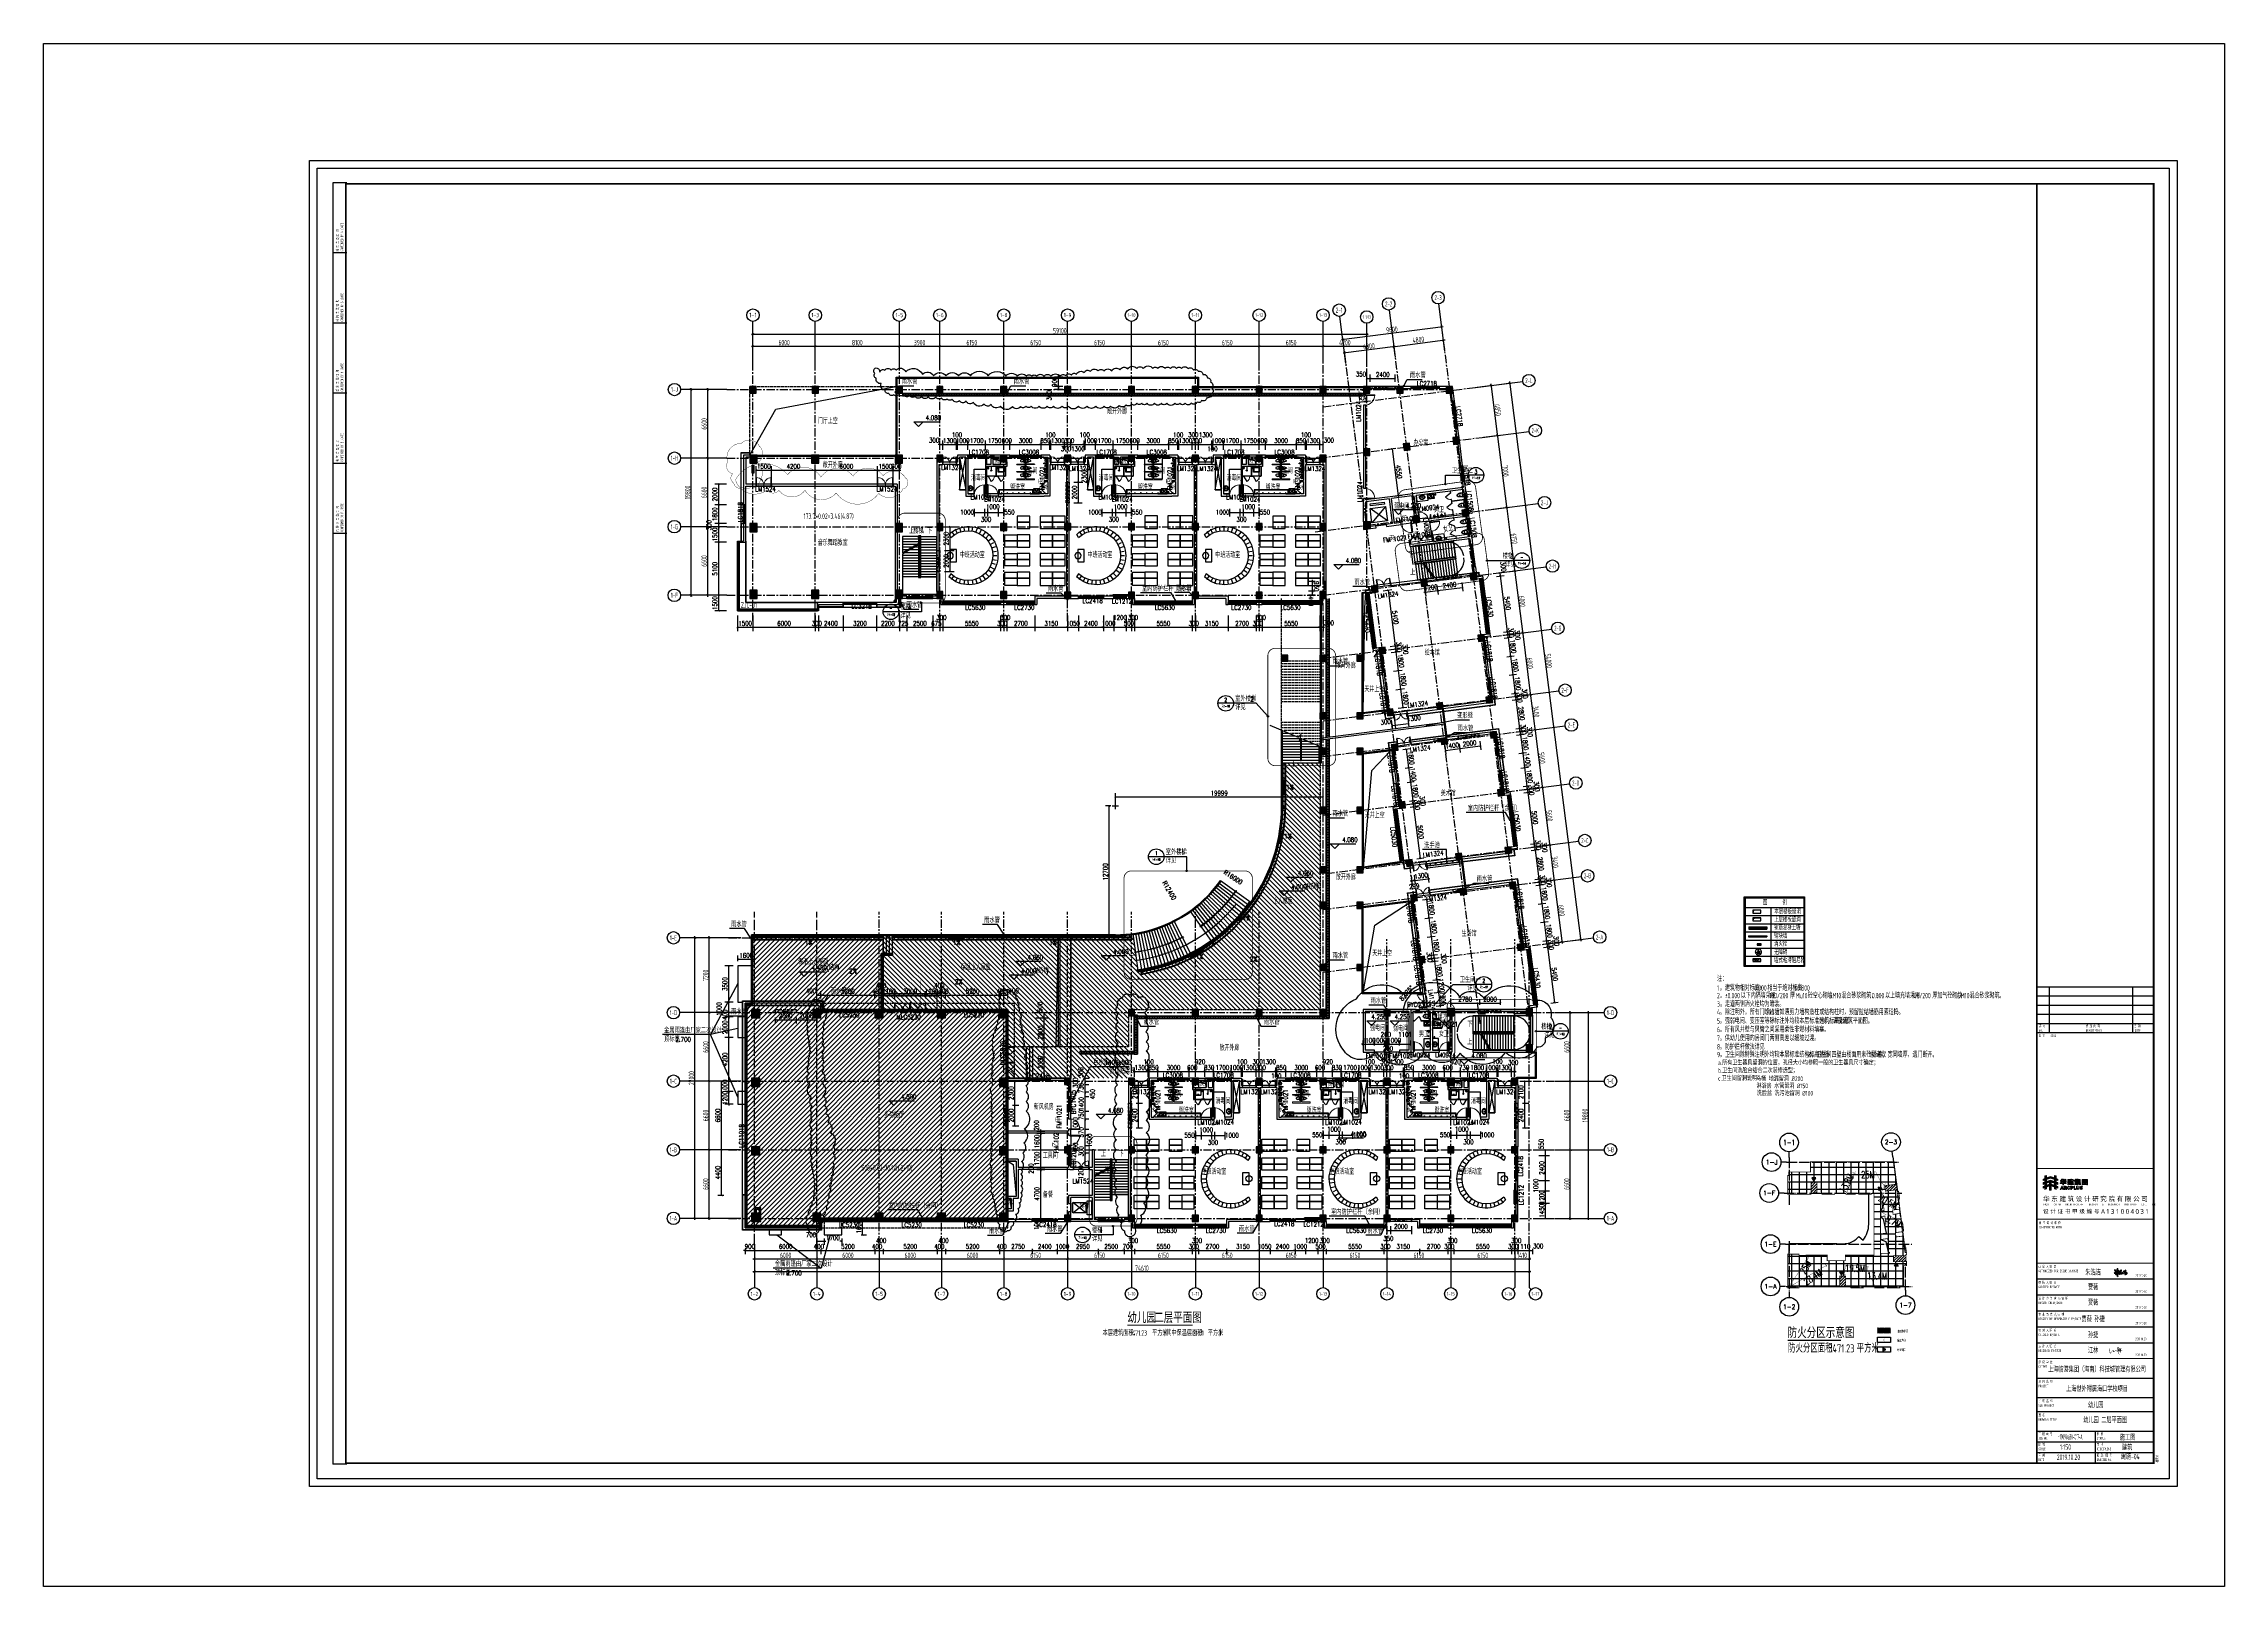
# Model space of a CAD drawing. Header units: millimetres. Extents: x -1048436 to -185795, y -983427 to 400387.
# Drawn here: x -821820 to -611820, y -392019 to -243519 of the extents above; entities that cross this region are included whole.
import ezdxf
from ezdxf.enums import TextEntityAlignment as Align

# ---------------------------------------------------------------- set-up
doc = ezdxf.new("R2010")
doc.units = ezdxf.units.MM
doc.header["$LTSCALE"] = 500
for name, pattern in [('( Dashed )', [0.75, 0.5, -0.25]), ('A-FP_05$0$pln_L5$0$Col_L4$0$PHANTOM', [63.5, 31.75, -6.35, 6.35, -6.35, 6.35, -6.35]), ('DASH', [0.35, 0.25, -0.1]), ('DOTE', [2.42, 2, -0.2, 0.02, -0.2]), ('HIDDEN', [0.375, 0.25, -0.125]), ('一层轴网$0$1#游泳馆轴网$0$DOTE', [2.42, 2, -0.2, 0.02, -0.2]), ('一层轴网$0$CENTER', [50.8, 31.75, -6.35, 6.35, -6.35])]:
    doc.linetypes.add(name, pattern=pattern)
for name, color, linetype in [('2017_11-sheet-L2$0$C-SHET-TTLB', 11, 'Continuous'), ('2017_11-sheet-LOGO$0$C-SHET-TTLB', 11, 'Continuous'), ('2017_11-sheet-R$0$C-SHET-TTLB', 11, 'Continuous'), ('2017_11-sheet-R2$0$C-SHET-TTLB', 11, 'Continuous'), ('AXIS_TEXT', 7, 'Continuous'), ('C-SHET-TTLB', 11, 'Continuous'), ('COLUMN', 254, 'Continuous'), ('DIM_IDEN', 3, 'Continuous'), ('DIM_LEAD', 3, 'Continuous'), ('DIM_SYMB', 3, 'Continuous'), ('EVTR', 2, 'Continuous'), ('FUR', 55, 'Continuous'), ('P-消火栓-VPIPE', 1, 'Continuous'), ('PROMPT', 1, 'Continuous'), ('PUB_DIM', 3, 'Continuous'), ('PUB_HATCH', 8, 'Continuous'), ('PUB_TEXT', 7, 'Continuous'), ('SPACE', 7, 'Continuous'), ('STAIR', 2, 'Continuous'), ('WINDOW', 4, 'Continuous'), ('WINDOW_TEXT', 7, 'Continuous'), ('一层轴网$0$1#游泳馆轴网$0$建-轴线', 1, '一层轴网$0$1#游泳馆轴网$0$DOTE'), ('一层轴网$0$PUB_DIM', 3, 'Continuous'), ('一层轴网$0$建-文字', 4, 'Continuous'), ('一层轴网$0$建-符号', 150, 'Continuous'), ('一层轴网$0$建-轴线', 1, '一层轴网$0$CENTER'), ('公用-说明', 13, 'Continuous'), ('建-填充', 9, 'Continuous'), ('建-墙', 254, 'Continuous'), ('建-墙-卫生间隔断', 220, 'Continuous'), ('建-墙-混凝土墙', 6, 'Continuous'), ('建-家具', 8, 'Continuous'), ('建-屋面-排水沟落水口', 175, 'Continuous'), ('建-幕墙', 140, 'Continuous'), ('建-排水沟', 181, 'Continuous'), ('建-文字', 4, 'Continuous'), ('建-标注', 1, 'Continuous'), ('建-楼梯-扶手栏杆', 3, 'Continuous'), ('建-洁具', 55, 'Continuous'), ('建-符号', 13, 'Continuous'), ('建-符号-引出', 150, 'Continuous'), ('建-符号-房名', 13, 'Continuous'), ('建-符号-箭头', 13, 'Continuous'), ('建-符号-门编号', 13, 'Continuous'), ('建-轴线', 16, 'DOTE'), ('建-门', 8, 'Continuous'), ('建-门扇', 32, 'Continuous'), ('建-防火分区', 123, 'Continuous'), ('建筑-洞口', 3, 'Continuous'), ('通-图框-文字', 4, 'Continuous')]:
    doc.layers.add(name, color=color, linetype=linetype)
doc.layers.add('建-修改云', color=30, linetype='Continuous', plot=False)
doc.layers.add('建-非打-01', color=6, linetype='Continuous', plot=False)
doc.layers.add('建-墙体', color=8, linetype='Continuous', lineweight=13)
doc.styles.add('2017_11-sheet-L2$0$SHEET-ECADI', font='simhei.ttf', dxfattribs={"width": 0.7})
doc.styles.add('2017_11-sheet-LOGO$0$微软雅黑L', font='')
doc.styles.add('2017_11-sheet-LOGO$0$黑体', font='simhei.ttf')
doc.styles.add('2017_11-sheet-R$0$SHEET-ECADI', font='simhei.ttf', dxfattribs={"width": 0.7})
doc.styles.add('2017_11-sheet-R2$0$SHEET-ECADI', font='simhei.ttf', dxfattribs={"width": 0.7})
doc.styles.add('_TCH_AXIS', font='COMPLEX', dxfattribs={"bigfont": 'GBCBIG'})
doc.styles.add('_TCH_DIM', font='SIMPLEX', dxfattribs={"bigfont": 'GBCBIG'})
doc.styles.add('_TCH_DIM_T3', font='SIMPLEX', dxfattribs={"width": 0.705882, "bigfont": 'GBCBIG'})
doc.styles.add('_TCH_LABEL', font='COMPLEX', dxfattribs={"bigfont": 'GBCBIG'})
doc.styles.add('_TCH_WINDOW', font='SIMPLEX', dxfattribs={"height": 3.5, "bigfont": 'GBCBIG'})
doc.styles.add('COMPLEX', font='COMPLEX')
doc.styles.add('ECADI', font='hzs.shx', dxfattribs={"width": 0.7, "bigfont": 'hztxt.shx'})
doc.styles.add('HDY9-1', font='hztxt_e.shx', dxfattribs={"width": 0.7, "bigfont": 'hztxt.shx'})
doc.styles.add('HZ0', font='hzs.shx', dxfattribs={"width": 0.7, "bigfont": 'hztxt.shx'})
doc.styles.add('XD2008', font='xd-hzs.shx', dxfattribs={"width": 0.7, "bigfont": 'xd-hztxt.shx'})
doc.styles.add('一层轴网$0$_TCH_DIM_T3', font='SIMPLEX', dxfattribs={"width": 0.705882, "bigfont": 'GBCBIG'})
doc.styles.add('一层轴网$0$XD2008', font='xd-hzs.shx', dxfattribs={"width": 0.7, "bigfont": 'xd-hztxt.shx'})
doc.styles.add('一层轴网$0$XD2008_T3', font='xd-hzs.shx', dxfattribs={"width": 0.7, "bigfont": 'xd-hztxt.shx'})
doc.styles.add('建初03-3F平面$0$A1-1标准层单元$0$DIM_FONT', font='SIMPLEX.shx', dxfattribs={"width": 0.8})
doc.styles.add('房间名称', font='xd-hzs.shx', dxfattribs={"width": 0.8, "bigfont": 'xd-hztxt.shx'})
doc.styles.get('2017_11-sheet-LOGO$0$微软雅黑L').set_extended_font_data('Microsoft YaHei Light')
doc.dimstyles.new('_TCH_ARCH&&150', dxfattribs={"dimtxt": 446.25, "dimasz": 150, "dimexe": 375, "dimexo": 450, "dimgap": 150, "dimtad": 1, "dimdec": 0, "dimzin": 0, "dimdsep": 46, "dimtxsty": '_TCH_DIM_T3', "dimblk": 'ARCHTICK', "dimcen": 0.09, "dimclrt": 7, "dimazin": 2, "dimtfac": 1, "dimtdec": 0, "dimtix": 1, "dimtmove": 2, "dimatfit": 3, "dimldrblk": 'ARCHTICK', "dimfxl": 1, "dimtolj": 1, "dimtzin": 0, "dimarcsym": 0})
doc.dimstyles.new('一层轴网$0$_TCH_ARROW&&150', dxfattribs={"dimtxt": 446.25, "dimasz": 300, "dimexe": 375, "dimexo": 450, "dimgap": 150, "dimtad": 1, "dimdec": 0, "dimzin": 0, "dimdsep": 46, "dimtxsty": '一层轴网$0$_TCH_DIM_T3', "dimcen": 0.09, "dimclrt": 7, "dimazin": 2, "dimtfac": 1, "dimtdec": 0, "dimtix": 1, "dimtmove": 2, "dimatfit": 3, "dimfxl": 1, "dimtolj": 1, "dimtzin": 0, "dimarcsym": 0})
doc.dimstyles.new('一层轴网$0$XD100&&150', dxfattribs={"dimtxt": 525, "dimasz": 225, "dimexe": 150, "dimexo": 150, "dimgap": 75, "dimtad": 1, "dimdec": 0, "dimdsep": 46, "dimtxsty": '一层轴网$0$XD2008_T3', "dimblk": '一层轴网$0$_ARCHTICK', "dimcen": 2.5, "dimdle": 150, "dimclrt": 7, "dimaunit": 1, "dimadec": 0, "dimazin": 0, "dimtfac": 1, "dimtdec": 0, "dimtix": 1, "dimtmove": 0, "dimatfit": 3, "dimfxl": 1, "dimtolj": 1, "dimtzin": 0, "dimarcsym": 0})
pattern_1 = [(45, (374521.56, 199263.32), (-132.582575, 132.582575), [])]
pattern_2 = [(135, (0, 0), (-224.5064, -224.5064), [])]

# ---------------------------------------------------------------- blocks, each defined once
blk = doc.blocks.new('tjytk')
at = {"layer": '建-家具'}
for p, q in [((22706650, -4836474), (22706462, -4836121)), ((22706991, -4836326), (22706860, -4835948)), ((22707351, -4836232), (22707280, -4835838)), ((22707711, -4835794), (22707720, -4836194)), ((22708092, -4836214), (22708144, -4835818)), ((22708568, -4835908), (22708455, -4836292)), ((22708803, -4836424), (22708974, -4836063)), ((22709350, -4836278), (22709125, -4836609)), ((22705404, -4838229), (22705008, -4838169)), ((22705107, -4837746), (22705488, -4837867)), ((22705628, -4837523), (22705270, -4837345)), ((22705493, -4836973), (22705819, -4837204)), ((22706057, -4836919), (22705771, -4836639)), ((22706096, -4836353), (22706336, -4836673)), ((22709416, -4836841), (22709589, -4836549)), ((22704976, -4838601), (22705376, -4838600)), ((22705406, -4838971), (22705011, -4839034)), ((22705112, -4839455), (22705492, -4839332)), ((22705634, -4839676), (22705277, -4839856)), ((22705502, -4840227), (22705827, -4839994)), ((22706066, -4840278), (22705781, -4840559)), ((22709425, -4840337), (22709600, -4840628)), ((22706109, -4840843), (22706347, -4840522)), ((22706662, -4840719), (22706476, -4841074)), ((22706875, -4841245), (22707003, -4840866)), ((22707364, -4840958), (22707295, -4841352)), ((22707727, -4841393), (22707734, -4840993)), ((22708105, -4840971), (22708159, -4841367)), ((22708583, -4841275), (22708468, -4840892)), ((22708814, -4840757), (22708988, -4841118)), ((22709363, -4840900), (22709136, -4840571))]:
    blk.add_line(p, q, dxfattribs=at)
at = {"layer": '建-家具', "elevation": 0}
blk.add_lwpolyline([(22708876, -4839194), (22708876, -4837994), (22709476, -4837994), (22709476, -4839194)], close=True, dxfattribs=at)
at = {"layer": '建-家具'}
blk.add_circle((22709476, -4838594), 300, dxfattribs=at)
for centre, radius in [((22707676, -4838594), 2800), ((22707776, -4838594), 2400)]:
    blk.add_arc(centre, radius, 46.90551, 313.40937, dxfattribs=at)
blk = doc.blocks.new('A$C3D0C7A98')
at = {"layer": '建-家具'}
for points in [[(-5000, 6730), (-6200, 6730), (-6200, 7330), (-5000, 7330)], [(-5000, 6130), (-6200, 6130), (-6200, 6730), (-5000, 6730)], [(-3800, 6730), (-5000, 6730), (-5000, 7330), (-3800, 7330)], [(-3800, 6130), (-5000, 6130), (-5000, 6730), (-3800, 6730)], [(-5000, 4930), (-6200, 4930), (-6200, 5530), (-5000, 5530)], [(-5000, 4330), (-6200, 4330), (-6200, 4930), (-5000, 4930)], [(-3800, 4930), (-5000, 4930), (-5000, 5530), (-3800, 5530)], [(-3800, 4330), (-5000, 4330), (-5000, 4930), (-3800, 4930)], [(-5000, 3130), (-6200, 3130), (-6200, 3730), (-5000, 3730)], [(-5000, 2530), (-6200, 2530), (-6200, 3130), (-5000, 3130)], [(-3800, 3130), (-5000, 3130), (-5000, 3730), (-3800, 3730)], [(-3800, 2530), (-5000, 2530), (-5000, 3130), (-3800, 3130)], [(-5000, 1330), (-6200, 1330), (-6200, 1930), (-5000, 1930)], [(-5000, 630), (-6200, 630), (-6200, 1330), (-5000, 1330)], [(-3800, 1330), (-5000, 1330), (-5000, 1930), (-3800, 1930)], [(-3800, 630), (-5000, 630), (-5000, 1330), (-3800, 1330)]]:
    blk.add_lwpolyline(points, close=True, dxfattribs=at)
at = {"layer": '建-家具', "elevation": 0}
for points in [[(-1600, 6730), (-2800, 6730), (-2800, 7330), (-1600, 7330)], [(-1600, 6130), (-2800, 6130), (-2800, 6730), (-1600, 6730)], [(-1600, 4930), (-2800, 4930), (-2800, 5530), (-1600, 5530)], [(-1600, 4330), (-2800, 4330), (-2800, 4930), (-1600, 4930)], [(-1600, 4930), (-400, 4930), (-400, 5530), (-1600, 5530)], [(-1600, 4330), (-400, 4330), (-400, 4930), (-1600, 4930)], [(-1600, 3130), (-2800, 3130), (-2800, 3730), (-1600, 3730)], [(-1600, 2530), (-2800, 2530), (-2800, 3130), (-1600, 3130)], [(-1600, 3130), (-400, 3130), (-400, 3730), (-1600, 3730)], [(-1600, 2530), (-400, 2530), (-400, 3130), (-1600, 3130)], [(-1600, 1330), (-2800, 1330), (-2800, 1930), (-1600, 1930)], [(-1600, 630), (-2800, 630), (-2800, 1330), (-1600, 1330)], [(-1600, 1330), (-400, 1330), (-400, 1930), (-1600, 1930)], [(-1600, 630), (-400, 630), (-400, 1330), (-1600, 1330)]]:
    blk.add_lwpolyline(points, close=True, dxfattribs=at)
at = {"layer": '建-家具', "linetype": 'Continuous', "extrusion": (0, 0, -1), "xscale": -1, "zscale": -1}
blk.add_blockref('tjytk', (22704618, 4842111), dxfattribs=at)
blk = doc.blocks.new('$lvtry$00000173')
at = {"color": 0}
for p, q in [((-35, -219), (40, -219)), ((-11, -125), (-16, -50)), ((2, -177), (2, -260)), ((12, -125), (16, -50))]:
    blk.add_line(p, q, dxfattribs=at)
for centre, radius in [((-69, -62), 20.6), ((-69, -62), 15.6), ((2, -219), 23.4), ((0, -50), 15.8), ((72, -62), 20.6), ((72, -62), 15.6)]:
    blk.add_circle(centre, radius, dxfattribs=at)
blk.add_arc((1, -117), 13.9, 215.48604, 324.51396, dxfattribs=at)
blk.add_ellipse((2, -219), major_axis=(-259, 0), ratio=0.8486631, dxfattribs=at)
for start_param, end_param in [(4.7645851, 5.9314573), (3.4933175, 4.6717332)]:
    blk.add_ellipse((2, -215), major_axis=(-259, 0), ratio=0.4591249, start_param=start_param, end_param=end_param, dxfattribs=at)
for points, knots in [([(-247, -219, 0), (-247, -226, 0), (-247, -233, 0), (-245, -253, 0), (-242, -264, 0), (-234, -288, 0), (-229, -299, 0), (-216, -321, 0), (-209, -331, 0), (-192, -351, 0), (-183, -360, 0), (-162, -377, 0), (-151, -385, 0), (-127, -399, 0), (-115, -405, 0), (-88, -415, 0), (-75, -419, 0), (-47, -425, 0), (-32, -427, 0), (-4, -429, 0), (11, -429, 0), (40, -426, 0), (54, -424, 0), (82, -418, 0), (96, -413, 0), (122, -403, 0), (134, -397, 0), (158, -383, 0), (169, -375, 0), (189, -357, 0), (198, -348, 0), (215, -328, 0), (222, -318, 0), (234, -296, 0), (239, -284, 0), (246, -261, 0), (248, -249, 0), (251, -225, 0), (251, -213, 0), (249, -189, 0), (246, -177, 0), (239, -154, 0), (234, -143, 0), (222, -121, 0), (215, -110, 0), (199, -90, 0), (190, -81, 0), (170, -63, 0), (159, -55, 0), (135, -41, 0), (123, -35, 0), (97, -24, 0), (83, -20, 0), (55, -13, 0), (41, -11, 0), (12, -9, 0), (-3, -9, 0), (-31, -10, 0), (-46, -12, 0), (-74, -18, 0), (-87, -22, 0), (-114, -32, 0), (-126, -38, 0), (-150, -52, 0), (-162, -60, 0), (-182, -77, 0), (-192, -86, 0), (-209, -106, 0), (-216, -116, 0), (-228, -138, 0), (-234, -149, 0), (-242, -172, 0), (-244, -184, 0), (-247, -204, 0), (-247, -211, 0), (-247, -219, 0)], [0, 0, 0, 0, 0.1053688, 0.1053688, 0.2787471, 0.2787471, 0.4521254, 0.4521254, 0.6255037, 0.6255037, 0.7988821, 0.7988821, 0.9722604, 0.9722604, 1.1456387, 1.1456387, 1.319017, 1.319017, 1.4923953, 1.4923953, 1.6657736, 1.6657736, 1.839152, 1.839152, 2.0125303, 2.0125303, 2.1859086, 2.1859086, 2.3592869, 2.3592869, 2.5326652, 2.5326652, 2.7060436, 2.7060436, 2.8794219, 2.8794219, 3.0528002, 3.0528002, 3.2261785, 3.2261785, 3.3995568, 3.3995568, 3.5729351, 3.5729351, 3.7463135, 3.7463135, 3.9196918, 3.9196918, 4.0930701, 4.0930701, 4.2664484, 4.2664484, 4.4398267, 4.4398267, 4.6132051, 4.6132051, 4.7865834, 4.7865834, 4.9599617, 4.9599617, 5.13334, 5.13334, 5.3067183, 5.3067183, 5.4800966, 5.4800966, 5.653475, 5.653475, 5.8268533, 5.8268533, 6.0002316, 6.0002316, 6.1736099, 6.1736099, 6.2831853, 6.2831853, 6.2831853, 6.2831853]), ([(-184, -131, 0), (-185, -133, 0), (-186, -135, 0), (-191, -143, 0), (-195, -149, 0), (-201, -161, 0), (-203, -168, 0), (-207, -180, 0), (-209, -187, 0), (-211, -199, 0), (-212, -205, 0), (-212, -214, 0), (-212, -216, 0), (-212, -219, 0), (-212, -225, 0), (-212, -232, 0), (-210, -246, 0), (-208, -254, 0), (-204, -266, 0), (-202, -272, 0), (-198, -281, 0), (-196, -286, 0), (-189, -298, 0), (-185, -304, 0), (-176, -316, 0), (-171, -322, 0), (-161, -332, 0), (-156, -337, 0), (-143, -347, 0), (-135, -353, 0), (-121, -362, 0), (-116, -365, 0), (-105, -370, 0), (-100, -373, 0), (-88, -378, 0), (-82, -380, 0), (-69, -384, 0), (-63, -386, 0), (-47, -389, 0), (-38, -391, 0), (-21, -393, 0), (-12, -393, 0), (7, -394, 0), (16, -393, 0), (34, -392, 0), (43, -390, 0), (59, -387, 0), (67, -385, 0), (83, -380, 0), (91, -378, 0), (106, -372, 0), (113, -368, 0), (127, -361, 0), (133, -357, 0), (146, -348, 0), (152, -343, 0), (163, -333, 0), (169, -328, 0), (178, -317, 0), (183, -312, 0), (190, -301, 0), (194, -296, 0), (200, -284, 0), (204, -277, 0), (209, -264, 0), (210, -258, 0), (213, -246, 0), (214, -241, 0), (216, -227, 0), (216, -219, 0), (215, -206, 0), (214, -200, 0), (213, -189, 0), (211, -183, 0), (206, -167, 0), (202, -156, 0), (193, -141, 0), (190, -136, 0), (187, -131, 0)], [5.7408973, 5.7408973, 5.7408973, 5.7408973, 5.780874, 5.780874, 5.896829, 5.896829, 6.0127839, 6.0127839, 6.1287389, 6.1287389, 6.2406974, 6.2406974, 6.2831853, 6.2831853, 6.2831853, 6.3998264, 6.3998264, 6.5408998, 6.5408998, 6.6339999, 6.6339999, 6.7271, 6.7271, 6.852188, 6.852188, 6.977276, 6.977276, 7.0773774, 7.0773774, 7.2299767, 7.2299767, 7.3173891, 7.3173891, 7.4048014, 7.4048014, 7.4970939, 7.4970939, 7.5893863, 7.5893863, 7.7123336, 7.7123336, 7.8352808, 7.8352808, 7.958228, 7.958228, 8.0811753, 8.0811753, 8.1949828, 8.1949828, 8.3087903, 8.3087903, 8.4225977, 8.4225977, 8.537599, 8.537599, 8.6526003, 8.6526003, 8.7676016, 8.7676016, 8.8844317, 8.8844317, 8.9824355, 8.9824355, 9.1194674, 9.1194674, 9.2241909, 9.2241909, 9.3289143, 9.3289143, 9.4700865, 9.4700865, 9.5711871, 9.5711871, 9.6722876, 9.6722876, 9.8744887, 9.8744887, 9.9670594, 9.9670594, 9.9670594, 9.9670594])]:
    blk.add_open_spline(points, degree=3, knots=knots, dxfattribs=at)
for p in [(1, -50), (2, -219)]:
    blk.add_point(p, dxfattribs=at)
blk = doc.blocks.new('$lvtry$00000171')
h = blk.add_hatch()
h.set_pattern_fill('ANSI31', color=256, scale=15, style=0)
h.set_pattern_definition([(45, (0, 0), (-16.838, 16.838), [])])
h.paths.add_polyline_path([(35, 17, 0.1622777), (7, 31), (-49, -26, 0.1622777), (-35, -54)])
h.paths.add_polyline_path([(7, 31, 0.456412), (-50, -18, 0.0354892), (-49, -26)])
h.paths.add_polyline_path([(49, -11, 0.1622777), (35, 17), (-35, -54, 0.1622777), (-7, -68)])
h.paths.add_polyline_path([(50, -18, 0.0354892), (49, -11), (-7, -68, 0.456412)])
blk.add_circle((0, -18), 50)
blk = doc.blocks.new('$lvtry$00000208')
blk.add_wipeout([(200, 0), (218, -7), (224, -20), (225, -140), (218, -158), (200, -165), (188, -180), (185, -192), (186, -199), (186, -242), (185, -285), (184, -316), (182, -346), (179, -383), (168, -451), (159, -496), (139, -560), (115, -610), (94, -637), (67, -658), (35, -671), (0, -680), (-67, -657), (-112, -615), (-138, -561), (-155, -510), (-166, -471), (-174, -424), (-181, -361), (-184, -322), (-185, -300), (-186, -257), (-186, -220), (-186, -208), (-186, -200), (-185, -192), (-190, -177), (-200, -165), (-218, -158), (-225, -140), (-225, -83), (-225, -25), (-218, -7), (-200, 0)])
at = {"color": 0, "ltscale": 100}
for p, q in [((200, -165), (-200, -165)), ((185, -192), (-185, -192))]:
    blk.add_line(p, q, dxfattribs=at)
blk.add_lwpolyline([(186, -199, -0.2963015), (200, -165, 0.4142136), (225, -140), (225, -25, 0.4142136), (200, 0), (-200, 0, 0.4142136), (-225, -25), (-225, -140, 0.4132825), (-200, -165, -0.2389317), (-185, -192), (-186, -208), (-186, -232), (-185, -282), (-184, -322), (-182, -348), (-180, -374), (-176, -409), (-172, -439), (-168, -459), (-163, -482), (-147, -538), (-129, -583, 0.1075204), (-88, -643, 0.1005115), (-43, -668), (0, -680), (35, -671), (67, -658), (94, -637), (115, -610), (132, -576), (145, -543), (159, -496), (177, -405), (179, -383), (182, -346), (185, -285)], format="xyb", close=True)
blk.add_lwpolyline([(186, -202), (186, -199)])
for points in [[(-181, -191), (-181, -230), (-181, -261), (-179, -322), (-177, -353), (-171, -414), (-166, -444), (-156, -490), (-152, -505), (-145, -528), (-143, -535), (-139, -546), (-137, -550), (-135, -558), (-133, -562), (-129, -573), (-125, -580), (-118, -594), (-115, -601), (-106, -614), (-102, -620), (-93, -632), (-87, -637), (-79, -644), (-76, -646), (-71, -650), (-67, -652), (-61, -655), (-58, -657), (-51, -660), (-48, -661), (-37, -665), (-30, -667), (-14, -671), (-7, -673), (1, -675)], [(181, -191), (181, -230), (181, -261), (179, -322), (177, -353), (171, -414), (166, -444), (156, -490), (152, -505), (145, -528), (143, -535), (139, -546), (137, -550), (135, -558), (133, -562), (129, -573), (125, -580), (118, -594), (115, -601), (106, -614), (102, -620), (93, -632), (87, -637), (79, -644), (76, -646), (71, -650), (67, -652), (61, -655), (58, -657), (51, -660), (48, -661), (37, -665), (30, -667), (14, -671), (7, -673), (-1, -675)]]:
    blk.add_open_spline(points, degree=3, knots=[0, 0, 0, 0, 92.7626736, 92.7626736, 185.5253472, 185.5253472, 278.2880208, 278.2880208, 324.6693576, 324.6693576, 347.860026, 347.860026, 359.4553602, 359.4553602, 371.0506944, 371.0506944, 394.2413628, 394.2413628, 417.4320312, 417.4320312, 440.6226996, 440.6226996, 463.813368, 463.813368, 475.4087022, 475.4087022, 487.0040364, 487.0040364, 498.5993706, 498.5993706, 510.1947048, 510.1947048, 533.3853732, 533.3853732, 556.5760416, 556.5760416, 556.5760416, 556.5760416], dxfattribs=at)
at = {"color": 0}
for p in [(-129, -83), (-1, -421)]:
    blk.add_point(p, dxfattribs=at)
blk = doc.blocks.new('三角')
at = {"layer": '建-符号'}
h = blk.add_hatch(color=256, dxfattribs=at)
h.dxf.hatch_style = 1
h.paths.add_polyline_path([(-500, -866), (500, -866), (0, 0)])
blk.add_lwpolyline([(500, -866), (0, 0), (-500, -866)], close=True, dxfattribs=at)
blk = doc.blocks.new('_AXISO')
blk.add_circle((0, 0), 0.5)
at = {"layer": 'AXIS_TEXT', "style": 'COMPLEX', "width": 1.041667}
blk.add_attdef('A', text='', height=0.56, dxfattribs=at).set_placement((-0.25, -0.28), (0.25, -0.28), align=Align.FIT)
blk = doc.blocks.new('一层轴网$0$_ARCHTICK')
at = {"color": 0, "linetype": 'ByBlock', "const_width": 0.15}
blk.add_lwpolyline([(-0.5, -0.5), (0.5, 0.5)], dxfattribs=at)
blk = doc.blocks.new('*D2897')
at = {"layer": 'Defpoints', "color": 0, "transparency": 16777216}
for p in [(0, -2500), (6000, -2500), (6000, -3900)]:
    blk.add_point(p, dxfattribs=at)
at = {"layer": '一层轴网$0$建-符号', "color": 0, "lineweight": -2, "transparency": 16777216}
for p, q in [((-150, -3900), (6150, -3900)), ((0, -2650), (0, -4050)), ((6000, -2650), (6000, -4050))]:
    blk.add_line(p, q, dxfattribs=at)
at = {"layer": '一层轴网$0$建-符号', "color": 0, "lineweight": -2, "transparency": 16777216, "xscale": 225, "yscale": 225, "zscale": 225, "rotation": 180}
blk.add_blockref('一层轴网$0$_ARCHTICK', (0, -3900), dxfattribs=at)
at = {"layer": '一层轴网$0$建-符号', "color": 0, "lineweight": -2, "transparency": 16777216, "xscale": 225, "yscale": 225, "zscale": 225}
blk.add_blockref('一层轴网$0$_ARCHTICK', (6000, -3900), dxfattribs=at)
at = {"layer": '一层轴网$0$建-符号', "color": 7, "transparency": 16777216, "insert": (3000, -3562.5), "char_height": 525, "attachment_point": 5, "style": '一层轴网$0$XD2008_T3'}
blk.add_mtext('\\A1;6000', dxfattribs=at)
blk = doc.blocks.new('*D2898')
at = {"layer": 'Defpoints', "color": 0, "transparency": 16777216}
for p in [(6000, -2500), (12000, -2500), (12000, -3900)]:
    blk.add_point(p, dxfattribs=at)
at = {"layer": '一层轴网$0$建-符号', "color": 0, "lineweight": -2, "transparency": 16777216}
for p, q in [((5850, -3900), (12150, -3900)), ((6000, -2650), (6000, -4050)), ((12000, -2650), (12000, -4050))]:
    blk.add_line(p, q, dxfattribs=at)
at = {"layer": '一层轴网$0$建-符号', "color": 0, "lineweight": -2, "transparency": 16777216, "xscale": 225, "yscale": 225, "zscale": 225, "rotation": 180}
blk.add_blockref('一层轴网$0$_ARCHTICK', (6000, -3900), dxfattribs=at)
at = {"layer": '一层轴网$0$建-符号', "color": 0, "lineweight": -2, "transparency": 16777216, "xscale": 225, "yscale": 225, "zscale": 225}
blk.add_blockref('一层轴网$0$_ARCHTICK', (12000, -3900), dxfattribs=at)
at = {"layer": '一层轴网$0$建-符号', "color": 7, "transparency": 16777216, "insert": (9000, -3562.5), "char_height": 525, "attachment_point": 5, "style": '一层轴网$0$XD2008_T3'}
blk.add_mtext('\\A1;6000', dxfattribs=at)
blk = doc.blocks.new('*D2899')
at = {"layer": 'Defpoints', "color": 0, "transparency": 16777216}
for p in [(12000, -2500), (18000, -2500), (18000, -3900)]:
    blk.add_point(p, dxfattribs=at)
at = {"layer": '一层轴网$0$建-符号', "color": 0, "lineweight": -2, "transparency": 16777216}
for p, q in [((11850, -3900), (18150, -3900)), ((12000, -2650), (12000, -4050)), ((18000, -2650), (18000, -4050))]:
    blk.add_line(p, q, dxfattribs=at)
at = {"layer": '一层轴网$0$建-符号', "color": 0, "lineweight": -2, "transparency": 16777216, "xscale": 225, "yscale": 225, "zscale": 225, "rotation": 180}
blk.add_blockref('一层轴网$0$_ARCHTICK', (12000, -3900), dxfattribs=at)
at = {"layer": '一层轴网$0$建-符号', "color": 0, "lineweight": -2, "transparency": 16777216, "xscale": 225, "yscale": 225, "zscale": 225}
blk.add_blockref('一层轴网$0$_ARCHTICK', (18000, -3900), dxfattribs=at)
at = {"layer": '一层轴网$0$建-符号', "color": 7, "transparency": 16777216, "insert": (15000, -3562.5), "char_height": 525, "attachment_point": 5, "style": '一层轴网$0$XD2008_T3'}
blk.add_mtext('\\A1;6000', dxfattribs=at)
blk = doc.blocks.new('*D2900')
at = {"layer": 'Defpoints', "color": 0, "transparency": 16777216}
for p in [(18000, -2500), (24000, -2500), (24000, -3900)]:
    blk.add_point(p, dxfattribs=at)
at = {"layer": '一层轴网$0$建-符号', "color": 0, "lineweight": -2, "transparency": 16777216}
for p, q in [((17850, -3900), (24150, -3900)), ((18000, -2650), (18000, -4050)), ((24000, -2650), (24000, -4050))]:
    blk.add_line(p, q, dxfattribs=at)
at = {"layer": '一层轴网$0$建-符号', "color": 0, "lineweight": -2, "transparency": 16777216, "xscale": 225, "yscale": 225, "zscale": 225, "rotation": 180}
blk.add_blockref('一层轴网$0$_ARCHTICK', (18000, -3900), dxfattribs=at)
at = {"layer": '一层轴网$0$建-符号', "color": 0, "lineweight": -2, "transparency": 16777216, "xscale": 225, "yscale": 225, "zscale": 225}
blk.add_blockref('一层轴网$0$_ARCHTICK', (24000, -3900), dxfattribs=at)
at = {"layer": '一层轴网$0$建-符号', "color": 7, "transparency": 16777216, "insert": (21000, -3562.5), "char_height": 525, "attachment_point": 5, "style": '一层轴网$0$XD2008_T3'}
blk.add_mtext('\\A1;6000', dxfattribs=at)
blk = doc.blocks.new('*D2901')
at = {"layer": 'Defpoints', "color": 0, "transparency": 16777216}
for p in [(24000, -2500), (30150, -2500), (30150, -3900)]:
    blk.add_point(p, dxfattribs=at)
at = {"layer": '一层轴网$0$建-符号', "color": 0, "lineweight": -2, "transparency": 16777216}
for p, q in [((23850, -3900), (30300, -3900)), ((24000, -2650), (24000, -4050)), ((30150, -2650), (30150, -4050))]:
    blk.add_line(p, q, dxfattribs=at)
at = {"layer": '一层轴网$0$建-符号', "color": 0, "lineweight": -2, "transparency": 16777216, "xscale": 225, "yscale": 225, "zscale": 225, "rotation": 180}
blk.add_blockref('一层轴网$0$_ARCHTICK', (24000, -3900), dxfattribs=at)
at = {"layer": '一层轴网$0$建-符号', "color": 0, "lineweight": -2, "transparency": 16777216, "xscale": 225, "yscale": 225, "zscale": 225}
blk.add_blockref('一层轴网$0$_ARCHTICK', (30150, -3900), dxfattribs=at)
at = {"layer": '一层轴网$0$建-符号', "color": 7, "transparency": 16777216, "insert": (27075, -3562.5), "char_height": 525, "attachment_point": 5, "style": '一层轴网$0$XD2008_T3'}
blk.add_mtext('\\A1;6150', dxfattribs=at)
blk = doc.blocks.new('*D2902')
at = {"layer": 'Defpoints', "color": 0, "transparency": 16777216}
for p in [(30150, -2500), (36300, -2500), (36300, -3900)]:
    blk.add_point(p, dxfattribs=at)
at = {"layer": '一层轴网$0$建-符号', "color": 0, "lineweight": -2, "transparency": 16777216}
for p, q in [((30000, -3900), (36450, -3900)), ((30150, -2650), (30150, -4050)), ((36300, -2650), (36300, -4050))]:
    blk.add_line(p, q, dxfattribs=at)
at = {"layer": '一层轴网$0$建-符号', "color": 0, "lineweight": -2, "transparency": 16777216, "xscale": 225, "yscale": 225, "zscale": 225, "rotation": 180}
blk.add_blockref('一层轴网$0$_ARCHTICK', (30150, -3900), dxfattribs=at)
at = {"layer": '一层轴网$0$建-符号', "color": 0, "lineweight": -2, "transparency": 16777216, "xscale": 225, "yscale": 225, "zscale": 225}
blk.add_blockref('一层轴网$0$_ARCHTICK', (36300, -3900), dxfattribs=at)
at = {"layer": '一层轴网$0$建-符号', "color": 7, "transparency": 16777216, "insert": (33225, -3562.5), "char_height": 525, "attachment_point": 5, "style": '一层轴网$0$XD2008_T3'}
blk.add_mtext('\\A1;6150', dxfattribs=at)
blk = doc.blocks.new('*D2903')
at = {"layer": 'Defpoints', "color": 0, "transparency": 16777216}
for p in [(36300, -2500), (42450, -2500), (42450, -3900)]:
    blk.add_point(p, dxfattribs=at)
at = {"layer": '一层轴网$0$建-符号', "color": 0, "lineweight": -2, "transparency": 16777216}
for p, q in [((36150, -3900), (42600, -3900)), ((36300, -2650), (36300, -4050)), ((42450, -2650), (42450, -4050))]:
    blk.add_line(p, q, dxfattribs=at)
at = {"layer": '一层轴网$0$建-符号', "color": 0, "lineweight": -2, "transparency": 16777216, "xscale": 225, "yscale": 225, "zscale": 225, "rotation": 180}
blk.add_blockref('一层轴网$0$_ARCHTICK', (36300, -3900), dxfattribs=at)
at = {"layer": '一层轴网$0$建-符号', "color": 0, "lineweight": -2, "transparency": 16777216, "xscale": 225, "yscale": 225, "zscale": 225}
blk.add_blockref('一层轴网$0$_ARCHTICK', (42450, -3900), dxfattribs=at)
at = {"layer": '一层轴网$0$建-符号', "color": 7, "transparency": 16777216, "insert": (39375, -3562.5), "char_height": 525, "attachment_point": 5, "style": '一层轴网$0$XD2008_T3'}
blk.add_mtext('\\A1;6150', dxfattribs=at)
blk = doc.blocks.new('*D2904')
at = {"layer": 'Defpoints', "color": 0, "transparency": 16777216}
for p in [(42450, -2500), (48600, -2500), (48600, -3900)]:
    blk.add_point(p, dxfattribs=at)
at = {"layer": '一层轴网$0$建-符号', "color": 0, "lineweight": -2, "transparency": 16777216}
for p, q in [((42300, -3900), (48750, -3900)), ((42450, -2650), (42450, -4050)), ((48600, -2650), (48600, -4050))]:
    blk.add_line(p, q, dxfattribs=at)
at = {"layer": '一层轴网$0$建-符号', "color": 0, "lineweight": -2, "transparency": 16777216, "xscale": 225, "yscale": 225, "zscale": 225, "rotation": 180}
blk.add_blockref('一层轴网$0$_ARCHTICK', (42450, -3900), dxfattribs=at)
at = {"layer": '一层轴网$0$建-符号', "color": 0, "lineweight": -2, "transparency": 16777216, "xscale": 225, "yscale": 225, "zscale": 225}
blk.add_blockref('一层轴网$0$_ARCHTICK', (48600, -3900), dxfattribs=at)
at = {"layer": '一层轴网$0$建-符号', "color": 7, "transparency": 16777216, "insert": (45525, -3562.5), "char_height": 525, "attachment_point": 5, "style": '一层轴网$0$XD2008_T3'}
blk.add_mtext('\\A1;6150', dxfattribs=at)
blk = doc.blocks.new('*D2905')
at = {"layer": 'Defpoints', "color": 0, "transparency": 16777216}
for p in [(48600, -2500), (54750, -2500), (54750, -3900)]:
    blk.add_point(p, dxfattribs=at)
at = {"layer": '一层轴网$0$建-符号', "color": 0, "lineweight": -2, "transparency": 16777216}
for p, q in [((48450, -3900), (54900, -3900)), ((48600, -2650), (48600, -4050)), ((54750, -2650), (54750, -4050))]:
    blk.add_line(p, q, dxfattribs=at)
at = {"layer": '一层轴网$0$建-符号', "color": 0, "lineweight": -2, "transparency": 16777216, "xscale": 225, "yscale": 225, "zscale": 225, "rotation": 180}
blk.add_blockref('一层轴网$0$_ARCHTICK', (48600, -3900), dxfattribs=at)
at = {"layer": '一层轴网$0$建-符号', "color": 0, "lineweight": -2, "transparency": 16777216, "xscale": 225, "yscale": 225, "zscale": 225}
blk.add_blockref('一层轴网$0$_ARCHTICK', (54750, -3900), dxfattribs=at)
at = {"layer": '一层轴网$0$建-符号', "color": 7, "transparency": 16777216, "insert": (51675, -3562.5), "char_height": 525, "attachment_point": 5, "style": '一层轴网$0$XD2008_T3'}
blk.add_mtext('\\A1;6150', dxfattribs=at)
blk = doc.blocks.new('*D2906')
at = {"layer": 'Defpoints', "color": 0, "transparency": 16777216}
for p in [(54750, -2500), (60900, -2500), (60900, -3900)]:
    blk.add_point(p, dxfattribs=at)
at = {"layer": '一层轴网$0$建-符号', "color": 0, "lineweight": -2, "transparency": 16777216}
for p, q in [((54600, -3900), (61050, -3900)), ((54750, -2650), (54750, -4050)), ((60900, -2650), (60900, -4050))]:
    blk.add_line(p, q, dxfattribs=at)
at = {"layer": '一层轴网$0$建-符号', "color": 0, "lineweight": -2, "transparency": 16777216, "xscale": 225, "yscale": 225, "zscale": 225, "rotation": 180}
blk.add_blockref('一层轴网$0$_ARCHTICK', (54750, -3900), dxfattribs=at)
at = {"layer": '一层轴网$0$建-符号', "color": 0, "lineweight": -2, "transparency": 16777216, "xscale": 225, "yscale": 225, "zscale": 225}
blk.add_blockref('一层轴网$0$_ARCHTICK', (60900, -3900), dxfattribs=at)
at = {"layer": '一层轴网$0$建-符号', "color": 7, "transparency": 16777216, "insert": (57825, -3563), "char_height": 525, "attachment_point": 5, "style": '一层轴网$0$XD2008_T3'}
blk.add_mtext('\\A1;6150', dxfattribs=at)
blk = doc.blocks.new('*D2907')
at = {"layer": 'Defpoints', "color": 0, "transparency": 16777216}
for p in [(60900, -2500), (67050, -2500), (67050, -3900)]:
    blk.add_point(p, dxfattribs=at)
at = {"layer": '一层轴网$0$建-符号', "color": 0, "lineweight": -2, "transparency": 16777216}
for p, q in [((60750, -3900), (67200, -3900)), ((60900, -2650), (60900, -4050)), ((67050, -2650), (67050, -4050))]:
    blk.add_line(p, q, dxfattribs=at)
at = {"layer": '一层轴网$0$建-符号', "color": 0, "lineweight": -2, "transparency": 16777216, "xscale": 225, "yscale": 225, "zscale": 225, "rotation": 180}
blk.add_blockref('一层轴网$0$_ARCHTICK', (60900, -3900), dxfattribs=at)
at = {"layer": '一层轴网$0$建-符号', "color": 0, "lineweight": -2, "transparency": 16777216, "xscale": 225, "yscale": 225, "zscale": 225}
blk.add_blockref('一层轴网$0$_ARCHTICK', (67050, -3900), dxfattribs=at)
at = {"layer": '一层轴网$0$建-符号', "color": 7, "transparency": 16777216, "insert": (63975, -3563), "char_height": 525, "attachment_point": 5, "style": '一层轴网$0$XD2008_T3'}
blk.add_mtext('\\A1;6150', dxfattribs=at)
blk = doc.blocks.new('*D2908')
at = {"layer": 'Defpoints', "color": 0, "transparency": 16777216}
for p in [(67050, -2500), (73200, -2500), (73200, -3900)]:
    blk.add_point(p, dxfattribs=at)
at = {"layer": '一层轴网$0$建-符号', "color": 0, "lineweight": -2, "transparency": 16777216}
for p, q in [((66900, -3900), (73350, -3900)), ((67050, -2650), (67050, -4050)), ((73200, -2650), (73200, -4050))]:
    blk.add_line(p, q, dxfattribs=at)
at = {"layer": '一层轴网$0$建-符号', "color": 0, "lineweight": -2, "transparency": 16777216, "xscale": 225, "yscale": 225, "zscale": 225, "rotation": 180}
blk.add_blockref('一层轴网$0$_ARCHTICK', (67050, -3900), dxfattribs=at)
at = {"layer": '一层轴网$0$建-符号', "color": 0, "lineweight": -2, "transparency": 16777216, "xscale": 225, "yscale": 225, "zscale": 225}
blk.add_blockref('一层轴网$0$_ARCHTICK', (73200, -3900), dxfattribs=at)
at = {"layer": '一层轴网$0$建-符号', "color": 7, "transparency": 16777216, "insert": (70125, -3562.5), "char_height": 525, "attachment_point": 5, "style": '一层轴网$0$XD2008_T3'}
blk.add_mtext('\\A1;6150', dxfattribs=at)
blk = doc.blocks.new('*D2909')
at = {"layer": 'Defpoints', "color": 0, "transparency": 16777216}
for p in [(73200, -2500), (74610, -2500), (74610, -3900)]:
    blk.add_point(p, dxfattribs=at)
at = {"layer": '一层轴网$0$建-符号', "color": 0, "lineweight": -2, "transparency": 16777216}
for p, q in [((73050, -3900), (74760, -3900)), ((73200, -2650), (73200, -4050)), ((74610, -2650), (74610, -4050))]:
    blk.add_line(p, q, dxfattribs=at)
at = {"layer": '一层轴网$0$建-符号', "color": 0, "lineweight": -2, "transparency": 16777216, "xscale": 225, "yscale": 225, "zscale": 225, "rotation": 180}
blk.add_blockref('一层轴网$0$_ARCHTICK', (73200, -3900), dxfattribs=at)
at = {"layer": '一层轴网$0$建-符号', "color": 0, "lineweight": -2, "transparency": 16777216, "xscale": 225, "yscale": 225, "zscale": 225}
blk.add_blockref('一层轴网$0$_ARCHTICK', (74610, -3900), dxfattribs=at)
at = {"layer": '一层轴网$0$建-符号', "color": 7, "transparency": 16777216, "insert": (73905, -3563), "char_height": 525, "attachment_point": 5, "style": '一层轴网$0$XD2008_T3'}
blk.add_mtext('\\A1;1410', dxfattribs=at)
blk = doc.blocks.new('*D2910')
at = {"layer": 'Defpoints', "color": 0, "transparency": 16777216}
for p in [(0, -4275), (74610, -4275), (74610, -5130)]:
    blk.add_point(p, dxfattribs=at)
at = {"layer": '一层轴网$0$建-符号', "color": 0, "lineweight": -2, "transparency": 16777216}
for p, q in [((-150, -5130), (74760, -5130)), ((0, -4425), (0, -5280)), ((74610, -4425), (74610, -5280))]:
    blk.add_line(p, q, dxfattribs=at)
at = {"layer": '一层轴网$0$建-符号', "color": 0, "lineweight": -2, "transparency": 16777216, "xscale": 225, "yscale": 225, "zscale": 225, "rotation": 180}
blk.add_blockref('一层轴网$0$_ARCHTICK', (0, -5130), dxfattribs=at)
at = {"layer": '一层轴网$0$建-符号', "color": 0, "lineweight": -2, "transparency": 16777216, "xscale": 225, "yscale": 225, "zscale": 225}
blk.add_blockref('一层轴网$0$_ARCHTICK', (74610, -5130), dxfattribs=at)
at = {"layer": '一层轴网$0$建-符号', "color": 7, "transparency": 16777216, "insert": (37305, -4793), "char_height": 525, "attachment_point": 5, "style": '一层轴网$0$XD2008_T3'}
blk.add_mtext('\\A1;74610', dxfattribs=at)
blk = doc.blocks.new('*D2911')
at = {"layer": 'Defpoints', "color": 0, "transparency": 16777216}
for p in [(-4370, 27000), (-2500, 27000), (-2500, 19800)]:
    blk.add_point(p, dxfattribs=at)
at = {"layer": '一层轴网$0$建-符号', "color": 0, "lineweight": -2, "transparency": 16777216}
for p, q in [((-2650, 27000), (-4520, 27000)), ((-4370, 19650), (-4370, 27150)), ((-2650, 19800), (-4520, 19800))]:
    blk.add_line(p, q, dxfattribs=at)
at = {"layer": '一层轴网$0$建-符号', "color": 0, "lineweight": -2, "transparency": 16777216, "xscale": 225, "yscale": 225, "zscale": 225}
for p, rotation in [((-4370, 27000), 90), ((-4370, 19800), 270)]:
    blk.add_blockref('一层轴网$0$_ARCHTICK', p, dxfattribs=dict(at, rotation=rotation))
at = {"layer": '一层轴网$0$建-符号', "color": 7, "transparency": 16777216, "insert": (-4707.5, 23400), "char_height": 525, "attachment_point": 5, "rotation": 90, "style": '一层轴网$0$XD2008_T3'}
blk.add_mtext('\\A1;7200', dxfattribs=at)
blk = doc.blocks.new('*D2912')
at = {"layer": 'Defpoints', "color": 0, "transparency": 16777216}
for p in [(-4370, 19800), (-2500, 19800), (-2500, 13200)]:
    blk.add_point(p, dxfattribs=at)
at = {"layer": '一层轴网$0$建-符号', "color": 0, "lineweight": -2, "transparency": 16777216}
for p, q in [((-2650, 19800), (-4520, 19800)), ((-4370, 13050), (-4370, 19950)), ((-2650, 13200), (-4520, 13200))]:
    blk.add_line(p, q, dxfattribs=at)
at = {"layer": '一层轴网$0$建-符号', "color": 0, "lineweight": -2, "transparency": 16777216, "xscale": 225, "yscale": 225, "zscale": 225}
for p, rotation in [((-4370, 19800), 90), ((-4370, 13200), 270)]:
    blk.add_blockref('一层轴网$0$_ARCHTICK', p, dxfattribs=dict(at, rotation=rotation))
at = {"layer": '一层轴网$0$建-符号', "color": 7, "transparency": 16777216, "insert": (-4707.5, 16500), "char_height": 525, "attachment_point": 5, "rotation": 90, "style": '一层轴网$0$XD2008_T3'}
blk.add_mtext('\\A1;6600', dxfattribs=at)
blk = doc.blocks.new('*D2913')
at = {"layer": 'Defpoints', "color": 0, "transparency": 16777216}
for p in [(-4370, 13200), (-2500, 13200), (-2500, 6600)]:
    blk.add_point(p, dxfattribs=at)
at = {"layer": '一层轴网$0$建-符号', "color": 0, "lineweight": -2, "transparency": 16777216}
for p, q in [((-2650, 13200), (-4520, 13200)), ((-4370, 6450), (-4370, 13350)), ((-2650, 6600), (-4520, 6600))]:
    blk.add_line(p, q, dxfattribs=at)
at = {"layer": '一层轴网$0$建-符号', "color": 0, "lineweight": -2, "transparency": 16777216, "xscale": 225, "yscale": 225, "zscale": 225}
for p, rotation in [((-4370, 13200), 90), ((-4370, 6600), 270)]:
    blk.add_blockref('一层轴网$0$_ARCHTICK', p, dxfattribs=dict(at, rotation=rotation))
at = {"layer": '一层轴网$0$建-符号', "color": 7, "transparency": 16777216, "insert": (-4707.5, 9900), "char_height": 525, "attachment_point": 5, "rotation": 90, "style": '一层轴网$0$XD2008_T3'}
blk.add_mtext('\\A1;6600', dxfattribs=at)
blk = doc.blocks.new('*D2914')
at = {"layer": 'Defpoints', "color": 0, "transparency": 16777216}
for p in [(-4370, 6600), (-2500, 6600), (-2500, 0)]:
    blk.add_point(p, dxfattribs=at)
at = {"layer": '一层轴网$0$建-符号', "color": 0, "lineweight": -2, "transparency": 16777216}
for p, q in [((-2650, 6600), (-4520, 6600)), ((-4370, -150), (-4370, 6750)), ((-2650, 0), (-4520, 0))]:
    blk.add_line(p, q, dxfattribs=at)
at = {"layer": '一层轴网$0$建-符号', "color": 0, "lineweight": -2, "transparency": 16777216, "xscale": 225, "yscale": 225, "zscale": 225}
for p, rotation in [((-4370, 6600), 90), ((-4370, 0), 270)]:
    blk.add_blockref('一层轴网$0$_ARCHTICK', p, dxfattribs=dict(at, rotation=rotation))
at = {"layer": '一层轴网$0$建-符号', "color": 7, "transparency": 16777216, "insert": (-4707.5, 3300), "char_height": 525, "attachment_point": 5, "rotation": 90, "style": '一层轴网$0$XD2008_T3'}
blk.add_mtext('\\A1;6600', dxfattribs=at)
blk = doc.blocks.new('*D2915')
at = {"layer": 'Defpoints', "color": 0, "transparency": 16777216}
for p in [(-5735, 27000), (-4520, 27000), (-4520, 0)]:
    blk.add_point(p, dxfattribs=at)
at = {"layer": '一层轴网$0$建-符号', "color": 0, "lineweight": -2, "transparency": 16777216}
for p, q in [((-4670, 27000), (-5885, 27000)), ((-5735, -150), (-5735, 27150)), ((-4670, 0), (-5885, 0))]:
    blk.add_line(p, q, dxfattribs=at)
at = {"layer": '一层轴网$0$建-符号', "color": 0, "lineweight": -2, "transparency": 16777216, "xscale": 225, "yscale": 225, "zscale": 225}
for p, rotation in [((-5735, 27000), 90), ((-5735, 0), 270)]:
    blk.add_blockref('一层轴网$0$_ARCHTICK', p, dxfattribs=dict(at, rotation=rotation))
at = {"layer": '一层轴网$0$建-符号', "color": 7, "transparency": 16777216, "insert": (-6072.5, 13500), "char_height": 525, "attachment_point": 5, "rotation": 90, "style": '一层轴网$0$XD2008_T3'}
blk.add_mtext('\\A1;27000', dxfattribs=at)
blk = doc.blocks.new('*D2916')
at = {"layer": 'Defpoints', "color": 0, "transparency": 16777216}
for p in [(-4510, 79776), (-2650, 79776), (-2650, 73176)]:
    blk.add_point(p, dxfattribs=at)
at = {"layer": '一层轴网$0$建-符号', "color": 0, "lineweight": -2, "transparency": 16777216}
for p, q in [((-4510, 73026), (-4510, 79926)), ((-2800, 79776), (-4660, 79776)), ((-2800, 73176), (-4660, 73176))]:
    blk.add_line(p, q, dxfattribs=at)
at = {"layer": '一层轴网$0$建-符号', "color": 0, "lineweight": -2, "transparency": 16777216, "xscale": 225, "yscale": 225, "zscale": 225}
for p, rotation in [((-4510, 79776), 90), ((-4510, 73176), 270)]:
    blk.add_blockref('一层轴网$0$_ARCHTICK', p, dxfattribs=dict(at, rotation=rotation))
at = {"layer": '一层轴网$0$建-符号', "color": 7, "transparency": 16777216, "insert": (-4848, 76476), "char_height": 525, "attachment_point": 5, "rotation": 90, "style": '一层轴网$0$XD2008_T3'}
blk.add_mtext('\\A1;6600', dxfattribs=at)
blk = doc.blocks.new('*D2917')
at = {"layer": 'Defpoints', "color": 0, "transparency": 16777216}
for p in [(-4510, 73176), (-2650, 73176), (-2650, 66576)]:
    blk.add_point(p, dxfattribs=at)
at = {"layer": '一层轴网$0$建-符号', "color": 0, "lineweight": -2, "transparency": 16777216}
for p, q in [((-2800, 73176), (-4660, 73176)), ((-4510, 66426), (-4510, 73326)), ((-2800, 66576), (-4660, 66576))]:
    blk.add_line(p, q, dxfattribs=at)
at = {"layer": '一层轴网$0$建-符号', "color": 0, "lineweight": -2, "transparency": 16777216, "xscale": 225, "yscale": 225, "zscale": 225}
for p, rotation in [((-4510, 73176), 90), ((-4510, 66576), 270)]:
    blk.add_blockref('一层轴网$0$_ARCHTICK', p, dxfattribs=dict(at, rotation=rotation))
at = {"layer": '一层轴网$0$建-符号', "color": 7, "transparency": 16777216, "insert": (-4848, 69876), "char_height": 525, "attachment_point": 5, "rotation": 90, "style": '一层轴网$0$XD2008_T3'}
blk.add_mtext('\\A1;6600', dxfattribs=at)
blk = doc.blocks.new('*D2918')
at = {"layer": 'Defpoints', "color": 0, "transparency": 16777216}
for p in [(-4510, 66576), (-2650, 66576), (-2650, 59976)]:
    blk.add_point(p, dxfattribs=at)
at = {"layer": '一层轴网$0$建-符号', "color": 0, "lineweight": -2, "transparency": 16777216}
for p, q in [((-2800, 66576), (-4660, 66576)), ((-4510, 59826), (-4510, 66726)), ((-2800, 59976), (-4660, 59976))]:
    blk.add_line(p, q, dxfattribs=at)
at = {"layer": '一层轴网$0$建-符号', "color": 0, "lineweight": -2, "transparency": 16777216, "xscale": 225, "yscale": 225, "zscale": 225}
for p, rotation in [((-4510, 66576), 90), ((-4510, 59976), 270)]:
    blk.add_blockref('一层轴网$0$_ARCHTICK', p, dxfattribs=dict(at, rotation=rotation))
at = {"layer": '一层轴网$0$建-符号', "color": 7, "transparency": 16777216, "insert": (-4848, 63276), "char_height": 525, "attachment_point": 5, "rotation": 90, "style": '一层轴网$0$XD2008_T3'}
blk.add_mtext('\\A1;6600', dxfattribs=at)
blk = doc.blocks.new('*D2919')
at = {"layer": 'Defpoints', "color": 0, "transparency": 16777216}
for p in [(-6110, 79776), (-4885, 79776), (-4885, 59976)]:
    blk.add_point(p, dxfattribs=at)
at = {"layer": '一层轴网$0$建-符号', "color": 0, "lineweight": -2, "transparency": 16777216}
for p, q in [((-6110, 59826), (-6110, 79926)), ((-5035, 79776), (-6260, 79776)), ((-5035, 59976), (-6260, 59976))]:
    blk.add_line(p, q, dxfattribs=at)
at = {"layer": '一层轴网$0$建-符号', "color": 0, "lineweight": -2, "transparency": 16777216, "xscale": 225, "yscale": 225, "zscale": 225}
for p, rotation in [((-6110, 79776), 90), ((-6110, 59976), 270)]:
    blk.add_blockref('一层轴网$0$_ARCHTICK', p, dxfattribs=dict(at, rotation=rotation))
at = {"layer": '一层轴网$0$建-符号', "color": 7, "transparency": 16777216, "insert": (-6448, 69876), "char_height": 525, "attachment_point": 5, "rotation": 90, "style": '一层轴网$0$XD2008_T3'}
blk.add_mtext('\\A1;19800', dxfattribs=at)
blk = doc.blocks.new('*D2920')
at = {"layer": 'Defpoints', "color": 0, "transparency": 16777216}
for p in [(-150, 82276), (5850, 83960), (5850, 82276)]:
    blk.add_point(p, dxfattribs=at)
at = {"layer": '一层轴网$0$建-符号', "color": 0, "lineweight": -2, "transparency": 16777216}
for p, q in [((-150, 82426), (-150, 84110)), ((5850, 82426), (5850, 84110)), ((-300, 83960), (6000, 83960))]:
    blk.add_line(p, q, dxfattribs=at)
at = {"layer": '一层轴网$0$建-符号', "color": 0, "lineweight": -2, "transparency": 16777216, "xscale": 225, "yscale": 225, "zscale": 225, "rotation": 180}
blk.add_blockref('一层轴网$0$_ARCHTICK', (-150, 83960), dxfattribs=at)
at = {"layer": '一层轴网$0$建-符号', "color": 0, "lineweight": -2, "transparency": 16777216, "xscale": 225, "yscale": 225, "zscale": 225}
blk.add_blockref('一层轴网$0$_ARCHTICK', (5850, 83960), dxfattribs=at)
at = {"layer": '一层轴网$0$建-符号', "color": 7, "transparency": 16777216, "insert": (2850, 84298), "char_height": 525, "attachment_point": 5, "style": '一层轴网$0$XD2008_T3'}
blk.add_mtext('\\A1;6000', dxfattribs=at)
blk = doc.blocks.new('*D2921')
at = {"layer": 'Defpoints', "color": 0, "transparency": 16777216}
for p in [(5850, 82276), (13950, 83960), (13950, 82276)]:
    blk.add_point(p, dxfattribs=at)
at = {"layer": '一层轴网$0$建-符号', "color": 0, "lineweight": -2, "transparency": 16777216}
for p, q in [((5850, 82426), (5850, 84110)), ((13950, 82426), (13950, 84110)), ((5700, 83960), (14100, 83960))]:
    blk.add_line(p, q, dxfattribs=at)
at = {"layer": '一层轴网$0$建-符号', "color": 0, "lineweight": -2, "transparency": 16777216, "xscale": 225, "yscale": 225, "zscale": 225, "rotation": 180}
blk.add_blockref('一层轴网$0$_ARCHTICK', (5850, 83960), dxfattribs=at)
at = {"layer": '一层轴网$0$建-符号', "color": 0, "lineweight": -2, "transparency": 16777216, "xscale": 225, "yscale": 225, "zscale": 225}
blk.add_blockref('一层轴网$0$_ARCHTICK', (13950, 83960), dxfattribs=at)
at = {"layer": '一层轴网$0$建-符号', "color": 7, "transparency": 16777216, "insert": (9900, 84297), "char_height": 525, "attachment_point": 5, "style": '一层轴网$0$XD2008_T3'}
blk.add_mtext('\\A1;8100', dxfattribs=at)
blk = doc.blocks.new('*D2922')
at = {"layer": 'Defpoints', "color": 0, "transparency": 16777216}
for p in [(13950, 82276), (17850, 83960), (17850, 82276)]:
    blk.add_point(p, dxfattribs=at)
at = {"layer": '一层轴网$0$建-符号', "color": 0, "lineweight": -2, "transparency": 16777216}
for p, q in [((13950, 82426), (13950, 84110)), ((17850, 82426), (17850, 84110)), ((13800, 83960), (18000, 83960))]:
    blk.add_line(p, q, dxfattribs=at)
at = {"layer": '一层轴网$0$建-符号', "color": 0, "lineweight": -2, "transparency": 16777216, "xscale": 225, "yscale": 225, "zscale": 225, "rotation": 180}
blk.add_blockref('一层轴网$0$_ARCHTICK', (13950, 83960), dxfattribs=at)
at = {"layer": '一层轴网$0$建-符号', "color": 0, "lineweight": -2, "transparency": 16777216, "xscale": 225, "yscale": 225, "zscale": 225}
blk.add_blockref('一层轴网$0$_ARCHTICK', (17850, 83960), dxfattribs=at)
at = {"layer": '一层轴网$0$建-符号', "color": 7, "transparency": 16777216, "insert": (15900, 84297), "char_height": 525, "attachment_point": 5, "style": '一层轴网$0$XD2008_T3'}
blk.add_mtext('\\A1;3900', dxfattribs=at)
blk = doc.blocks.new('*D2923')
at = {"layer": 'Defpoints', "color": 0, "transparency": 16777216}
for p in [(17850, 82276), (24000, 83960), (24000, 82276)]:
    blk.add_point(p, dxfattribs=at)
at = {"layer": '一层轴网$0$建-符号', "color": 0, "lineweight": -2, "transparency": 16777216}
for p, q in [((17850, 82426), (17850, 84110)), ((24000, 82426), (24000, 84110)), ((17700, 83960), (24150, 83960))]:
    blk.add_line(p, q, dxfattribs=at)
at = {"layer": '一层轴网$0$建-符号', "color": 0, "lineweight": -2, "transparency": 16777216, "xscale": 225, "yscale": 225, "zscale": 225, "rotation": 180}
blk.add_blockref('一层轴网$0$_ARCHTICK', (17850, 83960), dxfattribs=at)
at = {"layer": '一层轴网$0$建-符号', "color": 0, "lineweight": -2, "transparency": 16777216, "xscale": 225, "yscale": 225, "zscale": 225}
blk.add_blockref('一层轴网$0$_ARCHTICK', (24000, 83960), dxfattribs=at)
at = {"layer": '一层轴网$0$建-符号', "color": 7, "transparency": 16777216, "insert": (20925, 84297), "char_height": 525, "attachment_point": 5, "style": '一层轴网$0$XD2008_T3'}
blk.add_mtext('\\A1;6150', dxfattribs=at)
blk = doc.blocks.new('*D2924')
at = {"layer": 'Defpoints', "color": 0, "transparency": 16777216}
for p in [(24000, 82276), (30150, 83960), (30150, 82276)]:
    blk.add_point(p, dxfattribs=at)
at = {"layer": '一层轴网$0$建-符号', "color": 0, "lineweight": -2, "transparency": 16777216}
for p, q in [((24000, 82426), (24000, 84110)), ((30150, 82426), (30150, 84110)), ((23850, 83960), (30300, 83960))]:
    blk.add_line(p, q, dxfattribs=at)
at = {"layer": '一层轴网$0$建-符号', "color": 0, "lineweight": -2, "transparency": 16777216, "xscale": 225, "yscale": 225, "zscale": 225, "rotation": 180}
blk.add_blockref('一层轴网$0$_ARCHTICK', (24000, 83960), dxfattribs=at)
at = {"layer": '一层轴网$0$建-符号', "color": 0, "lineweight": -2, "transparency": 16777216, "xscale": 225, "yscale": 225, "zscale": 225}
blk.add_blockref('一层轴网$0$_ARCHTICK', (30150, 83960), dxfattribs=at)
at = {"layer": '一层轴网$0$建-符号', "color": 7, "transparency": 16777216, "insert": (27075, 84297), "char_height": 525, "attachment_point": 5, "style": '一层轴网$0$XD2008_T3'}
blk.add_mtext('\\A1;6150', dxfattribs=at)
blk = doc.blocks.new('*D2925')
at = {"layer": 'Defpoints', "color": 0, "transparency": 16777216}
for p in [(30150, 82276), (36300, 83960), (36300, 82276)]:
    blk.add_point(p, dxfattribs=at)
at = {"layer": '一层轴网$0$建-符号', "color": 0, "lineweight": -2, "transparency": 16777216}
for p, q in [((30150, 82426), (30150, 84110)), ((36300, 82426), (36300, 84110)), ((30000, 83960), (36450, 83960))]:
    blk.add_line(p, q, dxfattribs=at)
at = {"layer": '一层轴网$0$建-符号', "color": 0, "lineweight": -2, "transparency": 16777216, "xscale": 225, "yscale": 225, "zscale": 225, "rotation": 180}
blk.add_blockref('一层轴网$0$_ARCHTICK', (30150, 83960), dxfattribs=at)
at = {"layer": '一层轴网$0$建-符号', "color": 0, "lineweight": -2, "transparency": 16777216, "xscale": 225, "yscale": 225, "zscale": 225}
blk.add_blockref('一层轴网$0$_ARCHTICK', (36300, 83960), dxfattribs=at)
at = {"layer": '一层轴网$0$建-符号', "color": 7, "transparency": 16777216, "insert": (33225, 84297), "char_height": 525, "attachment_point": 5, "style": '一层轴网$0$XD2008_T3'}
blk.add_mtext('\\A1;6150', dxfattribs=at)
blk = doc.blocks.new('*D2926')
at = {"layer": 'Defpoints', "color": 0, "transparency": 16777216}
for p in [(36300, 82276), (42450, 83960), (42450, 82276)]:
    blk.add_point(p, dxfattribs=at)
at = {"layer": '一层轴网$0$建-符号', "color": 0, "lineweight": -2, "transparency": 16777216}
for p, q in [((36300, 82426), (36300, 84110)), ((42450, 82426), (42450, 84110)), ((36150, 83960), (42600, 83960))]:
    blk.add_line(p, q, dxfattribs=at)
at = {"layer": '一层轴网$0$建-符号', "color": 0, "lineweight": -2, "transparency": 16777216, "xscale": 225, "yscale": 225, "zscale": 225, "rotation": 180}
blk.add_blockref('一层轴网$0$_ARCHTICK', (36300, 83960), dxfattribs=at)
at = {"layer": '一层轴网$0$建-符号', "color": 0, "lineweight": -2, "transparency": 16777216, "xscale": 225, "yscale": 225, "zscale": 225}
blk.add_blockref('一层轴网$0$_ARCHTICK', (42450, 83960), dxfattribs=at)
at = {"layer": '一层轴网$0$建-符号', "color": 7, "transparency": 16777216, "insert": (39375, 84297), "char_height": 525, "attachment_point": 5, "style": '一层轴网$0$XD2008_T3'}
blk.add_mtext('\\A1;6150', dxfattribs=at)
blk = doc.blocks.new('*D2927')
at = {"layer": 'Defpoints', "color": 0, "transparency": 16777216}
for p in [(42450, 82276), (48600, 83960), (48600, 82276)]:
    blk.add_point(p, dxfattribs=at)
at = {"layer": '一层轴网$0$建-符号', "color": 0, "lineweight": -2, "transparency": 16777216}
for p, q in [((42450, 82426), (42450, 84110)), ((48600, 82426), (48600, 84110)), ((42300, 83960), (48750, 83960))]:
    blk.add_line(p, q, dxfattribs=at)
at = {"layer": '一层轴网$0$建-符号', "color": 0, "lineweight": -2, "transparency": 16777216, "xscale": 225, "yscale": 225, "zscale": 225, "rotation": 180}
blk.add_blockref('一层轴网$0$_ARCHTICK', (42450, 83960), dxfattribs=at)
at = {"layer": '一层轴网$0$建-符号', "color": 0, "lineweight": -2, "transparency": 16777216, "xscale": 225, "yscale": 225, "zscale": 225}
blk.add_blockref('一层轴网$0$_ARCHTICK', (48600, 83960), dxfattribs=at)
at = {"layer": '一层轴网$0$建-符号', "color": 7, "transparency": 16777216, "insert": (45525, 84297), "char_height": 525, "attachment_point": 5, "style": '一层轴网$0$XD2008_T3'}
blk.add_mtext('\\A1;6150', dxfattribs=at)
blk = doc.blocks.new('*D2928')
at = {"layer": 'Defpoints', "color": 0, "transparency": 16777216}
for p in [(48600, 82276), (54750, 83960), (54750, 82276)]:
    blk.add_point(p, dxfattribs=at)
at = {"layer": '一层轴网$0$建-符号', "color": 0, "lineweight": -2, "transparency": 16777216}
for p, q in [((48600, 82426), (48600, 84110)), ((54750, 82426), (54750, 84110)), ((48450, 83960), (54900, 83960))]:
    blk.add_line(p, q, dxfattribs=at)
at = {"layer": '一层轴网$0$建-符号', "color": 0, "lineweight": -2, "transparency": 16777216, "xscale": 225, "yscale": 225, "zscale": 225, "rotation": 180}
blk.add_blockref('一层轴网$0$_ARCHTICK', (48600, 83960), dxfattribs=at)
at = {"layer": '一层轴网$0$建-符号', "color": 0, "lineweight": -2, "transparency": 16777216, "xscale": 225, "yscale": 225, "zscale": 225}
blk.add_blockref('一层轴网$0$_ARCHTICK', (54750, 83960), dxfattribs=at)
at = {"layer": '一层轴网$0$建-符号', "color": 7, "transparency": 16777216, "insert": (51675, 84297), "char_height": 525, "attachment_point": 5, "style": '一层轴网$0$XD2008_T3'}
blk.add_mtext('\\A1;6150', dxfattribs=at)
blk = doc.blocks.new('*D2929')
at = {"layer": 'Defpoints', "color": 0, "transparency": 16777216}
for p in [(54750, 82276), (58950, 83960), (58950, 82276)]:
    blk.add_point(p, dxfattribs=at)
at = {"layer": '一层轴网$0$建-符号', "color": 0, "lineweight": -2, "transparency": 16777216}
for p, q in [((54750, 82426), (54750, 84110)), ((58950, 82426), (58950, 84110)), ((54600, 83960), (59100, 83960))]:
    blk.add_line(p, q, dxfattribs=at)
at = {"layer": '一层轴网$0$建-符号', "color": 0, "lineweight": -2, "transparency": 16777216, "xscale": 225, "yscale": 225, "zscale": 225, "rotation": 180}
blk.add_blockref('一层轴网$0$_ARCHTICK', (54750, 83960), dxfattribs=at)
at = {"layer": '一层轴网$0$建-符号', "color": 0, "lineweight": -2, "transparency": 16777216, "xscale": 225, "yscale": 225, "zscale": 225}
blk.add_blockref('一层轴网$0$_ARCHTICK', (58950, 83960), dxfattribs=at)
at = {"layer": '一层轴网$0$建-符号', "color": 7, "transparency": 16777216, "insert": (56850, 84297), "char_height": 525, "attachment_point": 5, "style": '一层轴网$0$XD2008_T3'}
blk.add_mtext('\\A1;4200', dxfattribs=at)
blk = doc.blocks.new('*D2930')
at = {"layer": 'Defpoints', "color": 0, "transparency": 16777216}
for p in [(-150, 84110), (58950, 85100), (58950, 84110)]:
    blk.add_point(p, dxfattribs=at)
at = {"layer": '一层轴网$0$建-符号', "color": 0, "lineweight": -2, "transparency": 16777216}
for p, q in [((-300, 85100), (59100, 85100)), ((-150, 84260), (-150, 85250)), ((58950, 84260), (58950, 85250))]:
    blk.add_line(p, q, dxfattribs=at)
at = {"layer": '一层轴网$0$建-符号', "color": 0, "lineweight": -2, "transparency": 16777216, "xscale": 225, "yscale": 225, "zscale": 225, "rotation": 180}
blk.add_blockref('一层轴网$0$_ARCHTICK', (-150, 85100), dxfattribs=at)
at = {"layer": '一层轴网$0$建-符号', "color": 0, "lineweight": -2, "transparency": 16777216, "xscale": 225, "yscale": 225, "zscale": 225}
blk.add_blockref('一层轴网$0$_ARCHTICK', (58950, 85100), dxfattribs=at)
at = {"layer": '一层轴网$0$建-符号', "color": 7, "transparency": 16777216, "insert": (29400, 85437.5), "char_height": 525, "attachment_point": 5, "style": '一层轴网$0$XD2008_T3'}
blk.add_mtext('\\A1;59100', dxfattribs=at)
blk = doc.blocks.new('*D2931')
at = {"layer": 'Defpoints', "color": 0, "transparency": 16777216}
for p in [(77110, 19800), (78550, 19800), (77110, 13200)]:
    blk.add_point(p, dxfattribs=at)
at = {"layer": '一层轴网$0$建-符号', "color": 0, "lineweight": -2, "transparency": 16777216}
for p, q in [((77260, 19800), (78700, 19800)), ((78550, 13050), (78550, 19950)), ((77260, 13200), (78700, 13200))]:
    blk.add_line(p, q, dxfattribs=at)
at = {"layer": '一层轴网$0$建-符号', "color": 0, "lineweight": -2, "transparency": 16777216, "xscale": 225, "yscale": 225, "zscale": 225}
for p, rotation in [((78550, 19800), 90), ((78550, 13200), 270)]:
    blk.add_blockref('一层轴网$0$_ARCHTICK', p, dxfattribs=dict(at, rotation=rotation))
at = {"layer": '一层轴网$0$建-符号', "color": 7, "transparency": 16777216, "insert": (78212, 16500), "char_height": 525, "attachment_point": 5, "rotation": 90, "style": '一层轴网$0$XD2008_T3'}
blk.add_mtext('\\A1;6600', dxfattribs=at)
blk = doc.blocks.new('*D2932')
at = {"layer": 'Defpoints', "color": 0, "transparency": 16777216}
for p in [(77110, 13200), (78550, 13200), (77110, 6600)]:
    blk.add_point(p, dxfattribs=at)
at = {"layer": '一层轴网$0$建-符号', "color": 0, "lineweight": -2, "transparency": 16777216}
for p, q in [((77260, 13200), (78700, 13200)), ((78550, 6450), (78550, 13350)), ((77260, 6600), (78700, 6600))]:
    blk.add_line(p, q, dxfattribs=at)
at = {"layer": '一层轴网$0$建-符号', "color": 0, "lineweight": -2, "transparency": 16777216, "xscale": 225, "yscale": 225, "zscale": 225}
for p, rotation in [((78550, 13200), 90), ((78550, 6600), 270)]:
    blk.add_blockref('一层轴网$0$_ARCHTICK', p, dxfattribs=dict(at, rotation=rotation))
at = {"layer": '一层轴网$0$建-符号', "color": 7, "transparency": 16777216, "insert": (78212, 9900), "char_height": 525, "attachment_point": 5, "rotation": 90, "style": '一层轴网$0$XD2008_T3'}
blk.add_mtext('\\A1;6600', dxfattribs=at)
blk = doc.blocks.new('*D2933')
at = {"layer": 'Defpoints', "color": 0, "transparency": 16777216}
for p in [(77110, 6600), (78550, 6600), (77110, 0)]:
    blk.add_point(p, dxfattribs=at)
at = {"layer": '一层轴网$0$建-符号', "color": 0, "lineweight": -2, "transparency": 16777216}
for p, q in [((77260, 6600), (78700, 6600)), ((78550, -150), (78550, 6750)), ((77260, 0), (78700, 0))]:
    blk.add_line(p, q, dxfattribs=at)
at = {"layer": '一层轴网$0$建-符号', "color": 0, "lineweight": -2, "transparency": 16777216, "xscale": 225, "yscale": 225, "zscale": 225}
for p, rotation in [((78550, 6600), 90), ((78550, 0), 270)]:
    blk.add_blockref('一层轴网$0$_ARCHTICK', p, dxfattribs=dict(at, rotation=rotation))
at = {"layer": '一层轴网$0$建-符号', "color": 7, "transparency": 16777216, "insert": (78212, 3300), "char_height": 525, "attachment_point": 5, "rotation": 90, "style": '一层轴网$0$XD2008_T3'}
blk.add_mtext('\\A1;6600', dxfattribs=at)
blk = doc.blocks.new('*D2934')
at = {"layer": 'Defpoints', "color": 0, "transparency": 16777216}
for p in [(78925, 19800), (80320, 19800), (78925, 0)]:
    blk.add_point(p, dxfattribs=at)
at = {"layer": '一层轴网$0$建-符号', "color": 0, "lineweight": -2, "transparency": 16777216}
for p, q in [((79075, 19800), (80470, 19800)), ((80320, -150), (80320, 19950)), ((79075, 0), (80470, 0))]:
    blk.add_line(p, q, dxfattribs=at)
at = {"layer": '一层轴网$0$建-符号', "color": 0, "lineweight": -2, "transparency": 16777216, "xscale": 225, "yscale": 225, "zscale": 225}
for p, rotation in [((80320, 19800), 90), ((80320, 0), 270)]:
    blk.add_blockref('一层轴网$0$_ARCHTICK', p, dxfattribs=dict(at, rotation=rotation))
at = {"layer": '一层轴网$0$建-符号', "color": 7, "transparency": 16777216, "insert": (79982.5, 9900), "char_height": 525, "attachment_point": 5, "rotation": 90, "style": '一层轴网$0$XD2008_T3'}
blk.add_mtext('\\A1;19800', dxfattribs=at)
blk = doc.blocks.new('*D2935')
at = {"layer": 'Defpoints', "color": 0, "transparency": 16777216}
for p in [(63502, 21811), (64554, 22528), (62151, 19800), (64901, 19800)]:
    blk.add_point(p, dxfattribs=at)
at = {"layer": '一层轴网$0$PUB_DIM', "color": 0, "lineweight": -2, "transparency": 16777216}
for p, q in [((64611, 22081), (64639, 21858)), ((62601, 19800), (62826, 19800))]:
    blk.add_line(p, q, dxfattribs=at)
blk.add_arc((64901, 19800), 2450, 104.26826, 172.97926, dxfattribs=at)
at = {"layer": '一层轴网$0$PUB_DIM', "color": 0, "transparency": 16777216}
for points in [[(64288, 22223), (64306, 22125), (64592, 22230)], [(62519, 20096), (62420, 20102), (62451, 19800)]]:
    blk.add_solid(points, dxfattribs=at)
at = {"layer": '一层轴网$0$PUB_DIM', "color": 7, "transparency": 16777216, "insert": (62783, 21666), "char_height": 446.2, "attachment_point": 5, "rotation": 48.62376, "style": '一层轴网$0$_TCH_DIM_T3'}
blk.add_mtext('\\A1;82.75°', dxfattribs=at)
blk = doc.blocks.new('*D2936')
at = {"layer": 'Defpoints', "color": 0, "transparency": 16777216}
for p in [(56956, 82276), (61585, 83923), (61717, 82882)]:
    blk.add_point(p, dxfattribs=at)
at = {"layer": '一层轴网$0$建-符号', "color": 0, "lineweight": -2, "transparency": 16777216}
for p, q in [((61698, 83031), (61566, 84072)), ((56674, 83299), (61734, 83942)), ((56937, 82425), (56804, 83467))]:
    blk.add_line(p, q, dxfattribs=at)
at = {"layer": '一层轴网$0$建-符号', "color": 0, "lineweight": -2, "transparency": 16777216, "xscale": 225, "yscale": 225, "zscale": 225}
for p, rotation in [((61585, 83923), 7.247526239159579), ((56823, 83318), 187.2475262391596)]:
    blk.add_blockref('一层轴网$0$_ARCHTICK', p, dxfattribs=dict(at, rotation=rotation))
at = {"layer": '一层轴网$0$建-符号', "color": 7, "transparency": 16777216, "insert": (59161, 83955), "char_height": 525, "attachment_point": 5, "rotation": 7.24753, "style": '一层轴网$0$XD2008_T3'}
blk.add_mtext('\\A1;4800', dxfattribs=at)
blk = doc.blocks.new('*D2937')
at = {"layer": 'Defpoints', "color": 0, "transparency": 16777216}
for p in [(66347, 84529), (61717, 82882), (66479, 83488)]:
    blk.add_point(p, dxfattribs=at)
at = {"layer": '一层轴网$0$建-符号', "color": 0, "lineweight": -2, "transparency": 16777216}
for p, q in [((61436, 83904), (66495, 84548)), ((61698, 83031), (61566, 84072)), ((66460, 83636), (66328, 84678))]:
    blk.add_line(p, q, dxfattribs=at)
at = {"layer": '一层轴网$0$建-符号', "color": 0, "lineweight": -2, "transparency": 16777216, "xscale": 225, "yscale": 225, "zscale": 225}
for p, rotation in [((61585, 83923), 187.2475262391595), ((66347, 84529), 7.247526239159527)]:
    blk.add_blockref('一层轴网$0$_ARCHTICK', p, dxfattribs=dict(at, rotation=rotation))
at = {"layer": '一层轴网$0$建-符号', "color": 7, "transparency": 16777216, "insert": (63923, 84561), "char_height": 525, "attachment_point": 5, "rotation": 7.24753, "style": '一层轴网$0$XD2008_T3'}
blk.add_mtext('\\A1;4800', dxfattribs=at)
blk = doc.blocks.new('*D2938')
at = {"layer": 'Defpoints', "color": 0, "transparency": 16777216}
for p in [(66181, 85831), (66299, 84901), (56776, 83690)]:
    blk.add_point(p, dxfattribs=at)
at = {"layer": '一层轴网$0$建-符号', "color": 0, "lineweight": -2, "transparency": 16777216}
for p, q in [((56509, 84601), (66330, 85850)), ((56757, 83839), (56639, 84768)), ((66280, 85050), (66162, 85979))]:
    blk.add_line(p, q, dxfattribs=at)
at = {"layer": '一层轴网$0$建-符号', "color": 0, "lineweight": -2, "transparency": 16777216, "xscale": 225, "yscale": 225, "zscale": 225}
for p, rotation in [((56658, 84619), 187.2475262391595), ((66181, 85831), 7.24752623915954)]:
    blk.add_blockref('一层轴网$0$_ARCHTICK', p, dxfattribs=dict(at, rotation=rotation))
at = {"layer": '一层轴网$0$建-符号', "color": 7, "transparency": 16777216, "insert": (61377, 85560), "char_height": 525, "attachment_point": 5, "rotation": 7.24753, "style": '一层轴网$0$XD2008_T3'}
blk.add_mtext('\\A1;9600', dxfattribs=at)
blk = doc.blocks.new('*D2939')
at = {"layer": 'Defpoints', "color": 0, "transparency": 16777216}
for p in [(69444, 79990), (70056, 75179), (71543, 75368)]:
    blk.add_point(p, dxfattribs=at)
at = {"layer": '一层轴网$0$建-符号', "color": 0, "lineweight": -2, "transparency": 16777216}
for p, q in [((69593, 80009), (71080, 80198)), ((70913, 80328), (71562, 75219)), ((70205, 75198), (71692, 75387))]:
    blk.add_line(p, q, dxfattribs=at)
at = {"layer": '一层轴网$0$建-符号', "color": 0, "lineweight": -2, "transparency": 16777216, "xscale": 225, "yscale": 225, "zscale": 225}
for p, rotation in [((70932, 80179), 97.24752617045677), ((71543, 75368), 277.2475261704568)]:
    blk.add_blockref('一层轴网$0$_ARCHTICK', p, dxfattribs=dict(at, rotation=rotation))
at = {"layer": '一层轴网$0$建-符号', "color": 7, "transparency": 16777216, "insert": (71572, 77816), "char_height": 525, "attachment_point": 5, "rotation": 277.24753, "style": '一层轴网$0$XD2008_T3'}
blk.add_mtext('\\A1;4850', dxfattribs=at)
blk = doc.blocks.new('*D2940')
at = {"layer": 'Defpoints', "color": 0, "transparency": 16777216}
for p in [(70056, 75179), (70939, 68235), (72427, 68424)]:
    blk.add_point(p, dxfattribs=at)
at = {"layer": '一层轴网$0$建-符号', "color": 0, "lineweight": -2, "transparency": 16777216}
for p, q in [((70205, 75198), (71692, 75387)), ((71525, 75517), (72446, 68275)), ((71088, 68253), (72575, 68443))]:
    blk.add_line(p, q, dxfattribs=at)
at = {"layer": '一层轴网$0$建-符号', "color": 0, "lineweight": -2, "transparency": 16777216, "xscale": 225, "yscale": 225, "zscale": 225}
for p, rotation in [((71543, 75368), 97.24752617045677), ((72427, 68424), 277.2475261704568)]:
    blk.add_blockref('一层轴网$0$_ARCHTICK', p, dxfattribs=dict(at, rotation=rotation))
at = {"layer": '一层轴网$0$建-符号', "color": 7, "transparency": 16777216, "insert": (72320, 71938), "char_height": 525, "attachment_point": 5, "rotation": 277.24753, "style": '一层轴网$0$XD2008_T3'}
blk.add_mtext('\\A1;7000', dxfattribs=at)
blk = doc.blocks.new('*D2941')
at = {"layer": 'Defpoints', "color": 0, "transparency": 16777216}
for p in [(70939, 68235), (71715, 62134), (73202, 62323)]:
    blk.add_point(p, dxfattribs=at)
at = {"layer": '一层轴网$0$建-符号', "color": 0, "lineweight": -2, "transparency": 16777216}
for p, q in [((71088, 68253), (72575, 68443)), ((72408, 68573), (73221, 62174)), ((71863, 62153), (73351, 62342))]:
    blk.add_line(p, q, dxfattribs=at)
at = {"layer": '一层轴网$0$建-符号', "color": 0, "lineweight": -2, "transparency": 16777216, "xscale": 225, "yscale": 225, "zscale": 225}
for p, rotation in [((72427, 68424), 97.24752617045677), ((73202, 62323), 277.2475261704568)]:
    blk.add_blockref('一层轴网$0$_ARCHTICK', p, dxfattribs=dict(at, rotation=rotation))
at = {"layer": '一层轴网$0$建-符号', "color": 7, "transparency": 16777216, "insert": (73149, 65416), "char_height": 525, "attachment_point": 5, "rotation": 277.24753, "style": '一层轴网$0$XD2008_T3'}
blk.add_mtext('\\A1;6150', dxfattribs=at)
blk = doc.blocks.new('*D2942')
at = {"layer": 'Defpoints', "color": 0, "transparency": 16777216}
for p in [(71715, 62134), (72472, 56182), (73959, 56371)]:
    blk.add_point(p, dxfattribs=at)
at = {"layer": '一层轴网$0$建-符号', "color": 0, "lineweight": -2, "transparency": 16777216}
for p, q in [((71863, 62153), (73351, 62342)), ((73184, 62472), (73978, 56222)), ((72620, 56201), (74108, 56390))]:
    blk.add_line(p, q, dxfattribs=at)
at = {"layer": '一层轴网$0$建-符号', "color": 0, "lineweight": -2, "transparency": 16777216, "xscale": 225, "yscale": 225, "zscale": 225}
for p, rotation in [((73202, 62323), 97.2475261704567), ((73959, 56371), 277.2475261704567)]:
    blk.add_blockref('一层轴网$0$_ARCHTICK', p, dxfattribs=dict(at, rotation=rotation))
at = {"layer": '一层轴网$0$建-符号', "color": 7, "transparency": 16777216, "insert": (73916, 59389), "char_height": 525, "attachment_point": 5, "rotation": 277.24753, "style": '一层轴网$0$XD2008_T3'}
blk.add_mtext('\\A1;6000', dxfattribs=at)
blk = doc.blocks.new('*D2943')
at = {"layer": 'Defpoints', "color": 0, "transparency": 16777216}
for p in [(72472, 56182), (74716, 50419), (73229, 50230)]:
    blk.add_point(p, dxfattribs=at)
at = {"layer": '一层轴网$0$建-符号', "color": 0, "lineweight": -2, "transparency": 16777216}
for p, q in [((72620, 56201), (74108, 56390)), ((73940, 56520), (74735, 50270)), ((73377, 50248), (74865, 50438))]:
    blk.add_line(p, q, dxfattribs=at)
at = {"layer": '一层轴网$0$建-符号', "color": 0, "lineweight": -2, "transparency": 16777216, "xscale": 225, "yscale": 225, "zscale": 225}
for p, rotation in [((73959, 56371), 97.2475261704567), ((74716, 50419), 277.2475261704567)]:
    blk.add_blockref('一层轴网$0$_ARCHTICK', p, dxfattribs=dict(at, rotation=rotation))
at = {"layer": '一层轴网$0$建-符号', "color": 7, "transparency": 16777216, "insert": (74673, 53437), "char_height": 525, "attachment_point": 5, "rotation": 277.24753, "style": '一层轴网$0$XD2008_T3'}
blk.add_mtext('\\A1;6000', dxfattribs=at)
blk = doc.blocks.new('*D2944')
at = {"layer": 'Defpoints', "color": 0, "transparency": 16777216}
for p in [(73229, 50230), (73657, 46857), (75145, 47046)]:
    blk.add_point(p, dxfattribs=at)
at = {"layer": '一层轴网$0$建-符号', "color": 0, "lineweight": -2, "transparency": 16777216}
for p, q in [((73377, 50248), (74865, 50438)), ((74697, 50568), (75164, 46897)), ((73806, 46876), (75294, 47065))]:
    blk.add_line(p, q, dxfattribs=at)
at = {"layer": '一层轴网$0$建-符号', "color": 0, "lineweight": -2, "transparency": 16777216, "xscale": 225, "yscale": 225, "zscale": 225}
for p, rotation in [((74716, 50419), 97.24752617045682), ((75145, 47046), 277.2475261704568)]:
    blk.add_blockref('一层轴网$0$_ARCHTICK', p, dxfattribs=dict(at, rotation=rotation))
at = {"layer": '一层轴网$0$建-符号', "color": 7, "transparency": 16777216, "insert": (75266, 48775), "char_height": 525, "attachment_point": 5, "rotation": 277.24753, "style": '一层轴网$0$XD2008_T3'}
blk.add_mtext('\\A1;3400', dxfattribs=at)
blk = doc.blocks.new('*D2945')
at = {"layer": 'Defpoints', "color": 0, "transparency": 16777216}
for p in [(73657, 46857), (74364, 41301), (75852, 41491)]:
    blk.add_point(p, dxfattribs=at)
at = {"layer": '一层轴网$0$建-符号', "color": 0, "lineweight": -2, "transparency": 16777216}
for p, q in [((73806, 46876), (75294, 47065)), ((75126, 47195), (75871, 41342)), ((74513, 41320), (76001, 41510))]:
    blk.add_line(p, q, dxfattribs=at)
at = {"layer": '一层轴网$0$建-符号', "color": 0, "lineweight": -2, "transparency": 16777216, "xscale": 225, "yscale": 225, "zscale": 225}
for p, rotation in [((75145, 47046), 97.24752617045677), ((75852, 41491), 277.2475261704568)]:
    blk.add_blockref('一层轴网$0$_ARCHTICK', p, dxfattribs=dict(at, rotation=rotation))
at = {"layer": '一层轴网$0$建-符号', "color": 7, "transparency": 16777216, "insert": (75833, 44311), "char_height": 525, "attachment_point": 5, "rotation": 277.24753, "style": '一层轴网$0$XD2008_T3'}
blk.add_mtext('\\A1;5600', dxfattribs=at)
blk = doc.blocks.new('*D2946')
at = {"layer": 'Defpoints', "color": 0, "transparency": 16777216}
for p in [(74364, 41301), (75070, 35746), (76558, 35935)]:
    blk.add_point(p, dxfattribs=at)
at = {"layer": '一层轴网$0$建-符号', "color": 0, "lineweight": -2, "transparency": 16777216}
for p, q in [((74513, 41320), (76001, 41510)), ((75833, 41639), (76577, 35787)), ((75219, 35765), (76707, 35954))]:
    blk.add_line(p, q, dxfattribs=at)
at = {"layer": '一层轴网$0$建-符号', "color": 0, "lineweight": -2, "transparency": 16777216, "xscale": 225, "yscale": 225, "zscale": 225}
for p, rotation in [((75852, 41491), 97.2475261704566), ((76558, 35935), 277.2475261704566)]:
    blk.add_blockref('一层轴网$0$_ARCHTICK', p, dxfattribs=dict(at, rotation=rotation))
at = {"layer": '一层轴网$0$建-符号', "color": 7, "transparency": 16777216, "insert": (76540, 38756), "char_height": 525, "attachment_point": 5, "rotation": 277.24753, "style": '一层轴网$0$XD2008_T3'}
blk.add_mtext('\\A1;5600', dxfattribs=at)
blk = doc.blocks.new('*D2947')
at = {"layer": 'Defpoints', "color": 0, "transparency": 16777216}
for p in [(75070, 35746), (75499, 32373), (76987, 32563)]:
    blk.add_point(p, dxfattribs=at)
at = {"layer": '一层轴网$0$建-符号', "color": 0, "lineweight": -2, "transparency": 16777216}
for p, q in [((75219, 35765), (76707, 35954)), ((76539, 36084), (77006, 32414)), ((75648, 32392), (77136, 32582))]:
    blk.add_line(p, q, dxfattribs=at)
at = {"layer": '一层轴网$0$建-符号', "color": 0, "lineweight": -2, "transparency": 16777216, "xscale": 225, "yscale": 225, "zscale": 225}
for p, rotation in [((76558, 35935), 97.24752617045687), ((76987, 32563), 277.2475261704569)]:
    blk.add_blockref('一层轴网$0$_ARCHTICK', p, dxfattribs=dict(at, rotation=rotation))
at = {"layer": '一层轴网$0$建-符号', "color": 7, "transparency": 16777216, "insert": (77107, 34292), "char_height": 525, "attachment_point": 5, "rotation": 277.24753, "style": '一层轴网$0$XD2008_T3'}
blk.add_mtext('\\A1;3400', dxfattribs=at)
blk = doc.blocks.new('*D2948')
at = {"layer": 'Defpoints', "color": 0, "transparency": 16777216}
for p in [(75499, 32373), (76256, 26421), (77744, 26611)]:
    blk.add_point(p, dxfattribs=at)
at = {"layer": '一层轴网$0$建-符号', "color": 0, "lineweight": -2, "transparency": 16777216}
for p, q in [((75648, 32392), (77136, 32582)), ((76968, 32711), (77763, 26462)), ((76405, 26440), (77893, 26629))]:
    blk.add_line(p, q, dxfattribs=at)
at = {"layer": '一层轴网$0$建-符号', "color": 0, "lineweight": -2, "transparency": 16777216, "xscale": 225, "yscale": 225, "zscale": 225}
for p, rotation in [((76987, 32563), 97.24752617045682), ((77744, 26611), 277.2475261704568)]:
    blk.add_blockref('一层轴网$0$_ARCHTICK', p, dxfattribs=dict(at, rotation=rotation))
at = {"layer": '一层轴网$0$建-符号', "color": 7, "transparency": 16777216, "insert": (77700, 29629), "char_height": 525, "attachment_point": 5, "rotation": 277.24753, "style": '一层轴网$0$XD2008_T3'}
blk.add_mtext('\\A1;6000', dxfattribs=at)
blk = doc.blocks.new('*D2949')
at = {"layer": 'Defpoints', "color": 0, "transparency": 16777216}
for p in [(71304, 80226), (78116, 26658), (79537, 26839)]:
    blk.add_point(p, dxfattribs=at)
at = {"layer": '一层轴网$0$建-符号', "color": 0, "lineweight": -2, "transparency": 16777216}
for p, q in [((71452, 80245), (72873, 80426)), ((72706, 80556), (79556, 26690)), ((78265, 26677), (79686, 26857))]:
    blk.add_line(p, q, dxfattribs=at)
at = {"layer": '一层轴网$0$建-符号', "color": 0, "lineweight": -2, "transparency": 16777216, "xscale": 225, "yscale": 225, "zscale": 225}
for p, rotation in [((72725, 80407), 97.24752617045664), ((79537, 26839), 277.2475261704566)]:
    blk.add_blockref('一层轴网$0$_ARCHTICK', p, dxfattribs=dict(at, rotation=rotation))
at = {"layer": '一层轴网$0$建-符号', "color": 7, "transparency": 16777216, "insert": (76466, 53665), "char_height": 525, "attachment_point": 5, "rotation": 277.24753, "style": '一层轴网$0$XD2008_T3'}
blk.add_mtext('\\A1;54000', dxfattribs=at)
blk = doc.blocks.new('*D2950')
at = {"layer": 'Defpoints', "color": 0, "transparency": 16777216}
for p in [(57908, 79776), (57987, 78533), (58217, 79374), (67765, 79776)]:
    blk.add_point(p, dxfattribs=at)
at = {"layer": '一层轴网$0$PUB_DIM', "color": 0, "lineweight": -2, "transparency": 16777216}
for p, q in [((58358, 79776), (58583, 79776)), ((58433, 78590), (58656, 78618))]:
    blk.add_line(p, q, dxfattribs=at)
blk.add_arc((67765, 79776), 9557, 181.79857, 185.44895, dxfattribs=at)
at = {"layer": '一层轴网$0$PUB_DIM', "color": 0, "transparency": 16777216}
for points in [[(58163, 79476), (58263, 79477), (58208, 79776)], [(58301, 78874), (58202, 78863), (58284, 78571)]]:
    blk.add_solid(points, dxfattribs=at)
at = {"layer": '一层轴网$0$PUB_DIM', "color": 7, "transparency": 16777216, "insert": (58600, 79196), "char_height": 446.2, "attachment_point": 5, "rotation": 273.62376, "style": '一层轴网$0$_TCH_DIM_T3'}
blk.add_mtext('\\A1;7.25°', dxfattribs=at)
blk = doc.blocks.new('2017_11-sheet-LOGO', base_point=(415.3, 161.5))
at = {"layer": '2017_11-sheet-LOGO$0$C-SHET-TTLB'}
h = blk.add_hatch(color=256, dxfattribs=at)
h.dxf.hatch_style = 2
h.paths.add_polyline_path([(353.5, 186.3), (353.5, 187.3), (352.4, 187.7), (352.4, 189.3), (351.4, 189.6), (351.4, 188), (348.7, 188.9), (346.1, 188), (346.1, 189.6), (345.1, 189.3), (345.1, 187.7), (344, 187.3), (344, 186.3), (345.1, 186.6), (345.1, 185.3), (344, 185), (344, 183.9), (345.1, 184.3), (345.1, 183), (344, 182.6), (344, 181.5), (345.1, 181.9), (345.1, 180.7), (346.1, 181), (346.1, 182.2), (348.2, 182.9), (348.2, 180.1), (349.2, 180.1), (349.2, 182.9), (351.4, 182.2), (351.4, 181), (352.4, 180.7), (352.4, 181.9), (353.5, 181.5), (353.5, 182.6), (352.4, 183), (352.4, 184.3), (353.5, 183.9), (353.5, 185), (352.4, 185.3), (352.4, 186.6)])
h.paths.add_polyline_path([(346.1, 183.3), (346.1, 184.6), (348.2, 185.3), (348.2, 184)])
h.paths.add_polyline_path([(351.4, 183.3), (349.2, 184), (349.2, 185.3), (351.4, 184.6)])
h.paths.add_polyline_path([(351.4, 185.7), (348.7, 186.5), (346.1, 185.7), (346.1, 187), (348.7, 187.8), (348.7, 187.8), (351.4, 187)])
h = blk.add_hatch(color=256, dxfattribs=at)
h.dxf.hatch_style = 2
edge = h.paths.add_edge_path()
edge.add_spline(control_points=[(355.1, 185.7), (355.1, 185.7), (355.1, 186.2), (355.1, 186.2), (355.5, 186.5), (355.8, 186.8), (356.1, 187.3), (356.1, 187.3), (356.6, 187.3), (356.6, 187.3), (356.5, 187.1), (356.3, 186.8), (356.1, 186.6), (356.1, 186.6), (356.1, 185.3), (356.1, 185.3), (356.1, 185.3), (355.7, 185.3), (355.7, 185.3), (355.7, 185.3), (355.7, 186.1), (355.7, 186.1), (355.5, 186), (355.3, 185.8), (355.1, 185.7)], knot_values=[0, 0, 0, 0, 1, 1, 1, 2, 2, 2, 3, 3, 3, 4, 4, 4, 5, 5, 5, 6, 6, 6, 7, 7, 7, 8, 8, 8, 8], degree=3, periodic=0)
h.paths.add_polyline_path([(355, 184.4), (355, 184.9), (356.7, 184.9), (356.7, 185.2), (357.2, 185.2), (357.2, 184.9), (358.9, 184.9), (358.9, 184.4), (357.2, 184.4), (357.2, 183.7), (356.7, 183.7), (356.7, 184.4)])
edge = h.paths.add_edge_path()
edge.add_spline(control_points=[(356.3, 185.7), (356.3, 185.7), (356.3, 186.1), (356.3, 186.1), (356.6, 186.2), (356.8, 186.3), (357, 186.4), (357, 186.4), (357, 187.3), (357, 187.3), (357, 187.3), (357.5, 187.3), (357.5, 187.3), (357.5, 187.3), (357.5, 186.6), (357.5, 186.6), (357.8, 186.7), (358.3, 187), (358.6, 187.2), (358.6, 187.2), (358.6, 186.7), (358.6, 186.7), (358.2, 186.5), (357.9, 186.3), (357.5, 186.1), (357.5, 186.1), (357.5, 186), (357.5, 186), (357.5, 185.8), (357.6, 185.7), (357.7, 185.7), (357.7, 185.7), (358, 185.7), (358, 185.7), (358.2, 185.7), (358.3, 185.8), (358.3, 185.9), (358.3, 186), (358.3, 186.2), (358.3, 186.2), (358.3, 186.2), (358.7, 186.2), (358.7, 186.2), (358.7, 186.2), (358.7, 185.9), (358.7, 185.8), (358.7, 185.5), (358.4, 185.3), (358.1, 185.3), (358.1, 185.3), (357.5, 185.3), (357.5, 185.3), (357.2, 185.3), (357, 185.5), (357, 185.9), (357, 185.9), (357, 185.9), (357, 185.9), (356.9, 185.9), (356.4, 185.7), (356.3, 185.7)], knot_values=[0, 0, 0, 0, 1, 1, 1, 2, 2, 2, 3, 3, 3, 4, 4, 4, 5, 5, 5, 6, 6, 6, 7, 7, 7, 8, 8, 8, 9, 9, 9, 10, 10, 10, 11, 11, 11, 12, 12, 12, 13, 13, 13, 14, 14, 14, 15, 15, 15, 16, 16, 16, 17, 17, 17, 18, 18, 18, 19, 19, 19, 20, 20, 20, 20], degree=3, periodic=0)
h = blk.add_hatch(color=256, dxfattribs=at)
h.dxf.hatch_style = 2
h.paths.add_polyline_path([(356, 182.7), (355, 180.7), (355.4, 180.7), (355.6, 181.1), (356.5, 181.1), (356.7, 180.7), (357.1, 180.7), (356.2, 182.7)])
h.paths.add_polyline_path([(355.8, 181.5), (356.1, 182.1), (356.4, 181.5)])
h = blk.add_hatch(color=256, dxfattribs=at)
h.dxf.hatch_style = 2
edge = h.paths.add_edge_path()
edge.add_spline(control_points=[(359.1, 182), (359.1, 182.3), (358.9, 182.7), (358.4, 182.7), (358.4, 182.7), (357.6, 182.7), (357.6, 182.7), (357.6, 182.7), (357.5, 182.7), (357.5, 182.7), (357.5, 182.7), (357.3, 182.7), (357.3, 182.7), (357.3, 182.7), (357.4, 182.3), (357.4, 182.3), (357.4, 182.3), (357.5, 182.3), (357.5, 182.3), (357.5, 182.3), (357.5, 181.6), (357.5, 181.6), (357.5, 181.6), (357.3, 181.6), (357.3, 181.6), (357.3, 181.6), (357.4, 181.2), (357.4, 181.2), (357.4, 181.2), (357.5, 181.2), (357.5, 181.2), (357.5, 181.2), (357.5, 180.7), (357.5, 180.7), (357.5, 180.7), (357.9, 180.7), (357.9, 180.7), (357.9, 180.7), (357.9, 181.2), (357.9, 181.2), (357.9, 181.2), (358.3, 181.2), (358.3, 181.2), (358.3, 181.2), (358.3, 181.2), (358.3, 181.2), (358.3, 181.2), (358.7, 180.7), (358.7, 180.7), (358.7, 180.7), (359.2, 180.7), (359.2, 180.7), (359.2, 180.7), (358.7, 181.3), (358.7, 181.3), (359, 181.4), (359.1, 181.6), (359.1, 182)], knot_values=[0, 0, 0, 0, 1, 1, 1, 2, 2, 2, 3, 3, 3, 4, 4, 4, 5, 5, 5, 6, 6, 6, 7, 7, 7, 8, 8, 8, 9, 9, 9, 10, 10, 10, 11, 11, 11, 12, 12, 12, 13, 13, 13, 14, 14, 14, 15, 15, 15, 16, 16, 16, 17, 17, 17, 18, 18, 18, 19, 19, 19, 19], degree=3, periodic=0)
edge = h.paths.add_edge_path()
edge.add_spline(control_points=[(358.2, 181.6), (358.2, 181.6), (357.9, 181.6), (357.9, 181.6), (357.9, 181.6), (357.9, 182.3), (357.9, 182.3), (357.9, 182.3), (358.3, 182.3), (358.3, 182.3), (358.6, 182.3), (358.7, 182.2), (358.7, 181.9), (358.7, 181.7), (358.6, 181.6), (358.2, 181.6)], knot_values=[0, 0, 0, 0, 1, 1, 1, 2, 2, 2, 3, 3, 3, 4, 4, 4, 5, 5, 5, 5], degree=3, periodic=0)
h = blk.add_hatch(color=256, dxfattribs=at)
h.dxf.hatch_style = 2
edge = h.paths.add_edge_path()
edge.add_spline(control_points=[(360.6, 182.3), (360.7, 182.3), (360.9, 182.3), (361, 182.2), (361, 182.2), (361.4, 182.3), (361.4, 182.3), (361.2, 182.6), (360.9, 182.7), (360.6, 182.7), (360, 182.7), (359.5, 182.3), (359.5, 181.7), (359.5, 181.2), (360, 180.7), (360.6, 180.7), (360.9, 180.7), (361.2, 180.9), (361.4, 181.1), (361.4, 181.1), (361, 181.3), (361, 181.3), (360.9, 181.1), (360.7, 181.1), (360.6, 181.1), (360.2, 181.1), (359.9, 181.3), (359.9, 181.7), (359.9, 182.1), (360.2, 182.3), (360.6, 182.3)], knot_values=[0, 0, 0, 0, 1, 1, 1, 2, 2, 2, 3, 3, 3, 4, 4, 4, 5, 5, 5, 6, 6, 6, 7, 7, 7, 8, 8, 8, 9, 9, 9, 10, 10, 10, 10], degree=3, periodic=0)
h = blk.add_hatch(color=256, dxfattribs=at)
h.dxf.hatch_style = 2
edge = h.paths.add_edge_path()
edge.add_spline(control_points=[(361, 186.2), (361, 186.2), (361, 186.5), (361, 186.5), (361, 186.5), (361.9, 186.5), (361.9, 186.5), (361.9, 186.5), (361.9, 186.7), (361.9, 186.7), (361.9, 186.7), (361.1, 186.7), (361.1, 186.7), (361.1, 186.7), (361.1, 187.1), (361.1, 187.1), (361.1, 187.1), (361.9, 187.1), (361.9, 187.1), (361.9, 187.1), (361.9, 187.3), (361.9, 187.3), (361.9, 187.3), (362.3, 187.3), (362.3, 187.3), (362.3, 187.3), (362.3, 187.1), (362.3, 187.1), (362.3, 187.1), (363.3, 187.1), (363.3, 187.1), (363.3, 187.1), (363.3, 186.5), (363.3, 186.5), (363.3, 186.5), (363.5, 186.5), (363.5, 186.5), (363.5, 186.5), (363.5, 186.2), (363.5, 186.2), (363.5, 186.2), (363.3, 186.2), (363.3, 186.2), (363.3, 186.2), (363.3, 185.6), (363.3, 185.6), (363.3, 185.6), (362.3, 185.6), (362.3, 185.6), (362.3, 185.6), (362.3, 185.4), (362.3, 185.4), (362.3, 185.4), (363.3, 185.4), (363.3, 185.4), (363.3, 185.4), (363.3, 185.1), (363.3, 185.1), (363.3, 185.1), (362.3, 185.1), (362.3, 185.1), (362.3, 185.1), (362.3, 184.8), (362.3, 184.8), (362.3, 184.8), (363.3, 184.8), (363.3, 184.8), (363.3, 184.8), (363.3, 184.5), (363.3, 184.5), (363.3, 184.5), (362.3, 184.5), (362.3, 184.5), (362.3, 184.5), (362.3, 184.2), (362.3, 184.2), (362.3, 184.2), (363.5, 184.2), (363.5, 184.2), (363.5, 184.2), (363.5, 183.8), (363.5, 183.8), (363.5, 183.8), (361.7, 183.8), (361.7, 183.8), (361.1, 183.8), (360.6, 183.9), (360.4, 184.2), (360.2, 184), (359.9, 183.8), (359.8, 183.7), (359.8, 183.7), (359.8, 184.2), (359.8, 184.2), (359.9, 184.3), (360, 184.4), (360.1, 184.5), (359.9, 184.7), (359.8, 185.1), (359.7, 185.3), (359.7, 185.3), (360.1, 185.3), (360.1, 185.3), (360.2, 185.2), (360.2, 185), (360.3, 184.9), (360.4, 185.1), (360.5, 185.3), (360.5, 185.6), (360.5, 185.6), (359.8, 185.6), (359.8, 185.6), (359.8, 185.6), (359.8, 186), (359.8, 186), (359.8, 186), (360.4, 186.7), (360.4, 186.7), (360.4, 186.7), (359.8, 186.7), (359.8, 186.7), (359.8, 186.7), (359.8, 187.1), (359.8, 187.1), (359.8, 187.1), (360.9, 187.1), (360.9, 187.1), (360.9, 187.1), (360.9, 186.7), (360.9, 186.7), (360.9, 186.7), (360.3, 186), (360.3, 186), (360.3, 186), (360.9, 186), (360.9, 186), (360.9, 186), (360.9, 185.8), (360.9, 185.8), (360.9, 185.2), (360.7, 184.8), (360.6, 184.5), (360.8, 184.3), (361.2, 184.2), (361.7, 184.2), (361.7, 184.2), (361.8, 184.2), (361.9, 184.2), (361.9, 184.2), (361.9, 184.5), (361.9, 184.5), (361.9, 184.5), (361, 184.5), (361, 184.5), (361, 184.5), (361, 184.8), (361, 184.8), (361, 184.8), (361.9, 184.8), (361.9, 184.8), (361.9, 184.8), (361.9, 185.1), (361.9, 185.1), (361.9, 185.1), (361.1, 185.1), (361.1, 185.1), (361.1, 185.1), (361.1, 185.4), (361.1, 185.4), (361.1, 185.4), (361.9, 185.4), (361.9, 185.4), (361.9, 185.4), (361.9, 185.6), (361.9, 185.6), (361.9, 185.6), (361.1, 185.6), (361.1, 185.6), (361.1, 185.6), (361.1, 186), (361.1, 186), (361.1, 186), (361.9, 186), (361.9, 186), (361.9, 186), (361.9, 186.2), (361.9, 186.2), (361.9, 186.2), (361, 186.2), (361, 186.2)], knot_values=[0, 0, 0, 0, 1, 1, 1, 2, 2, 2, 3, 3, 3, 4, 4, 4, 5, 5, 5, 6, 6, 6, 7, 7, 7, 8, 8, 8, 9, 9, 9, 10, 10, 10, 11, 11, 11, 12, 12, 12, 13, 13, 13, 14, 14, 14, 15, 15, 15, 16, 16, 16, 17, 17, 17, 18, 18, 18, 19, 19, 19, 20, 20, 20, 21, 21, 21, 22, 22, 22, 23, 23, 23, 24, 24, 24, 25, 25, 25, 26, 26, 26, 27, 27, 27, 28, 28, 28, 29, 29, 29, 30, 30, 30, 31, 31, 31, 32, 32, 32, 33, 33, 33, 34, 34, 34, 35, 35, 35, 36, 36, 36, 37, 37, 37, 38, 38, 38, 39, 39, 39, 40, 40, 40, 41, 41, 41, 42, 42, 42, 43, 43, 43, 44, 44, 44, 45, 45, 45, 46, 46, 46, 47, 47, 47, 48, 48, 48, 49, 49, 49, 50, 50, 50, 51, 51, 51, 52, 52, 52, 53, 53, 53, 54, 54, 54, 55, 55, 55, 56, 56, 56, 57, 57, 57, 58, 58, 58, 59, 59, 59, 60, 60, 60, 61, 61, 61, 62, 62, 62, 63, 63, 63, 63], degree=3, periodic=0)
h.paths.add_polyline_path([(362.9, 186.7), (362.3, 186.7), (362.3, 186.5), (362.9, 186.5)])
h.paths.add_polyline_path([(362.3, 186.2), (362.3, 186), (362.9, 186), (362.9, 186.2)])
h = blk.add_hatch(color=256, dxfattribs=at)
h.dxf.hatch_style = 2
edge = h.paths.add_edge_path()
edge.add_spline(control_points=[(362.6, 182.7), (362.6, 182.7), (361.9, 182.7), (361.9, 182.7), (361.9, 182.7), (361.8, 182.7), (361.8, 182.7), (361.8, 182.7), (361.6, 182.7), (361.6, 182.7), (361.6, 182.7), (361.8, 182.3), (361.8, 182.3), (361.8, 182.3), (361.8, 182.3), (361.8, 182.3), (361.8, 182.3), (361.8, 181.6), (361.8, 181.6), (361.8, 181.6), (361.6, 181.6), (361.6, 181.6), (361.6, 181.6), (361.8, 181.2), (361.8, 181.2), (361.8, 181.2), (361.8, 181.2), (361.8, 181.2), (361.8, 181.2), (361.8, 180.7), (361.8, 180.7), (361.8, 180.7), (362.2, 180.7), (362.2, 180.7), (362.2, 180.7), (362.2, 181.2), (362.2, 181.2), (362.2, 181.2), (362.6, 181.2), (362.6, 181.2), (363.1, 181.2), (363.4, 181.4), (363.4, 182), (363.4, 182.3), (363.2, 182.7), (362.6, 182.7)], knot_values=[0, 0, 0, 0, 1, 1, 1, 2, 2, 2, 3, 3, 3, 4, 4, 4, 5, 5, 5, 6, 6, 6, 7, 7, 7, 8, 8, 8, 9, 9, 9, 10, 10, 10, 11, 11, 11, 12, 12, 12, 13, 13, 13, 14, 14, 14, 15, 15, 15, 15], degree=3, periodic=0)
edge = h.paths.add_edge_path()
edge.add_spline(control_points=[(362.5, 181.6), (362.5, 181.6), (362.2, 181.6), (362.2, 181.6), (362.2, 181.6), (362.2, 182.3), (362.2, 182.3), (362.2, 182.3), (362.6, 182.3), (362.6, 182.3), (362.9, 182.3), (363, 182.2), (363, 181.9), (363, 181.7), (362.8, 181.6), (362.5, 181.6)], knot_values=[0, 0, 0, 0, 1, 1, 1, 2, 2, 2, 3, 3, 3, 4, 4, 4, 5, 5, 5, 5], degree=3, periodic=0)
h = blk.add_hatch(color=256, dxfattribs=at)
h.dxf.hatch_style = 2
h.paths.add_polyline_path([(364.2, 182.7), (363.9, 182.7), (363.9, 180.7), (365.2, 180.7), (365.2, 181.1), (364.2, 181.1)])
h = blk.add_hatch(color=256, dxfattribs=at)
h.dxf.hatch_style = 2
edge = h.paths.add_edge_path()
edge.add_spline(control_points=[(364.6, 185), (364.6, 185), (364.6, 186.1), (364.6, 186.1), (364.6, 186), (364.3, 185.8), (364.2, 185.8), (364.2, 185.8), (364.2, 186.3), (364.2, 186.3), (364.6, 186.5), (364.8, 187), (365, 187.3), (365, 187.3), (365.5, 187.3), (365.5, 187.3), (365.4, 187.3), (365.4, 187.2), (365.4, 187.1), (365.3, 187), (365.3, 187), (365.3, 187), (365.3, 187), (366.1, 187), (366.1, 187), (366.1, 187), (365.9, 187.3), (365.9, 187.3), (365.9, 187.3), (366.4, 187.3), (366.4, 187.3), (366.4, 187.3), (366.6, 187), (366.6, 187), (366.6, 187), (367.9, 187), (367.9, 187), (367.9, 187), (367.9, 186.6), (367.9, 186.6), (367.9, 186.6), (366.6, 186.6), (366.6, 186.6), (366.6, 186.6), (366.6, 186.4), (366.6, 186.4), (366.6, 186.4), (367.8, 186.4), (367.8, 186.4), (367.8, 186.4), (367.8, 186.1), (367.8, 186.1), (367.8, 186.1), (366.6, 186.1), (366.6, 186.1), (366.6, 186.1), (366.6, 185.9), (366.6, 185.9), (366.6, 185.9), (367.8, 185.9), (367.8, 185.9), (367.8, 185.9), (367.8, 185.6), (367.8, 185.6), (367.8, 185.6), (366.6, 185.6), (366.6, 185.6), (366.6, 185.6), (366.6, 185.4), (366.6, 185.4), (366.6, 185.4), (367.9, 185.4), (367.9, 185.4), (367.9, 185.4), (367.9, 185.1), (367.9, 185.1), (367.9, 185.1), (365.1, 185.1), (365.1, 185.1), (365.1, 185.1), (365.1, 185), (365.1, 185), (365.1, 185), (364.6, 185), (364.6, 185)], knot_values=[0, 0, 0, 0, 1, 1, 1, 2, 2, 2, 3, 3, 3, 4, 4, 4, 5, 5, 5, 6, 6, 6, 7, 7, 7, 8, 8, 8, 9, 9, 9, 10, 10, 10, 11, 11, 11, 12, 12, 12, 13, 13, 13, 14, 14, 14, 15, 15, 15, 16, 16, 16, 17, 17, 17, 18, 18, 18, 19, 19, 19, 20, 20, 20, 21, 21, 21, 22, 22, 22, 23, 23, 23, 24, 24, 24, 25, 25, 25, 26, 26, 26, 27, 27, 27, 28, 28, 28, 28], degree=3, periodic=0)
edge = h.paths.add_edge_path()
edge.add_spline(control_points=[(364.3, 184.5), (364.3, 184.5), (364.3, 184.8), (364.3, 184.8), (364.3, 184.8), (365.9, 184.8), (365.9, 184.8), (365.9, 184.8), (365.9, 185), (365.9, 185), (365.9, 185), (366.3, 185), (366.3, 185), (366.3, 185), (366.3, 184.8), (366.3, 184.8), (366.3, 184.8), (368, 184.8), (368, 184.8), (368, 184.8), (368, 184.5), (368, 184.5), (368, 184.5), (366.7, 184.5), (366.7, 184.5), (367, 184.3), (367.4, 184.1), (368, 184.1), (368, 184.1), (368, 183.7), (368, 183.7), (367.4, 183.8), (366.7, 184), (366.3, 184.3), (366.3, 184.3), (366.3, 183.7), (366.3, 183.7), (366.3, 183.7), (365.9, 183.7), (365.9, 183.7), (365.9, 183.7), (365.9, 184.3), (365.9, 184.3), (365.6, 184), (364.8, 183.8), (364.3, 183.7), (364.3, 183.7), (364.3, 184.1), (364.3, 184.1), (364.8, 184.2), (365.1, 184.3), (365.5, 184.5), (365.5, 184.5), (364.3, 184.5), (364.3, 184.5)], knot_values=[0, 0, 0, 0, 1, 1, 1, 2, 2, 2, 3, 3, 3, 4, 4, 4, 5, 5, 5, 6, 6, 6, 7, 7, 7, 8, 8, 8, 9, 9, 9, 10, 10, 10, 11, 11, 11, 12, 12, 12, 13, 13, 13, 14, 14, 14, 15, 15, 15, 16, 16, 16, 17, 17, 17, 18, 18, 18, 18], degree=3, periodic=0)
h.paths.add_polyline_path([(365.1, 186.6), (365.1, 186.4), (366.1, 186.4), (366.1, 186.6)])
h.paths.add_polyline_path([(365.1, 186.1), (365.1, 185.9), (366.1, 185.9), (366.1, 186.1)])
h.paths.add_polyline_path([(365.1, 185.6), (365.1, 185.4), (366.1, 185.4), (366.1, 185.6)])
h = blk.add_hatch(color=256, dxfattribs=at)
h.dxf.hatch_style = 2
edge = h.paths.add_edge_path()
edge.add_spline(control_points=[(366.9, 181.6), (366.9, 181.3), (366.7, 181.1), (366.4, 181.1), (366.1, 181.1), (365.9, 181.2), (365.9, 181.6), (365.9, 181.6), (365.9, 182.7), (365.9, 182.7), (365.9, 182.7), (365.5, 182.7), (365.5, 182.7), (365.5, 182.7), (365.5, 181.5), (365.5, 181.5), (365.5, 181.1), (365.8, 180.7), (366.4, 180.7), (367, 180.7), (367.2, 181.1), (367.2, 181.5), (367.2, 181.5), (367.2, 182.7), (367.2, 182.7), (367.2, 182.7), (366.9, 182.7), (366.9, 182.7), (366.9, 182.7), (366.9, 181.6), (366.9, 181.6)], knot_values=[0, 0, 0, 0, 1, 1, 1, 2, 2, 2, 3, 3, 3, 4, 4, 4, 5, 5, 5, 6, 6, 6, 7, 7, 7, 8, 8, 8, 9, 9, 9, 10, 10, 10, 10], degree=3, periodic=0)
h = blk.add_hatch(color=256, dxfattribs=at)
h.dxf.hatch_style = 2
edge = h.paths.add_edge_path()
edge.add_spline(control_points=[(368.6, 181.9), (368.3, 182), (368.1, 182), (368.1, 182.2), (368.1, 182.3), (368.3, 182.4), (368.5, 182.4), (368.6, 182.4), (368.9, 182.3), (369, 182.2), (369, 182.2), (369.2, 182.6), (369.2, 182.6), (369, 182.6), (368.7, 182.7), (368.5, 182.7), (368, 182.7), (367.7, 182.5), (367.7, 182.1), (367.7, 181.7), (368.1, 181.6), (368.5, 181.5), (368.7, 181.5), (368.9, 181.4), (368.9, 181.3), (368.9, 181.1), (368.8, 181), (368.5, 181), (368.3, 181), (368.1, 181.1), (367.9, 181.2), (367.9, 181.2), (367.7, 180.9), (367.7, 180.9), (368, 180.7), (368.2, 180.7), (368.5, 180.7), (369, 180.7), (369.3, 180.9), (369.3, 181.3), (369.3, 181.7), (369, 181.8), (368.6, 181.9)], knot_values=[0, 0, 0, 0, 1, 1, 1, 2, 2, 2, 3, 3, 3, 4, 4, 4, 5, 5, 5, 6, 6, 6, 7, 7, 7, 8, 8, 8, 9, 9, 9, 10, 10, 10, 11, 11, 11, 12, 12, 12, 13, 13, 13, 14, 14, 14, 14], degree=3, periodic=0)
h = blk.add_hatch(color=256, dxfattribs=at)
h.dxf.hatch_style = 2
h.paths.add_polyline_path([(369, 183.7), (369, 187.1), (372.5, 187.1), (372.5, 183.7), (372, 183.7), (372, 183.9), (369.4, 183.9), (369.4, 183.7)])
h.paths.add_polyline_path([(369.4, 186.8), (369.4, 184.2), (372, 184.2), (372, 186.8)])
edge = h.paths.add_edge_path()
edge.add_spline(control_points=[(369.6, 185.8), (369.6, 185.8), (369.6, 186.2), (369.6, 186.2), (369.6, 186.2), (371, 186.2), (371, 186.2), (371, 186.2), (371, 186.6), (371, 186.6), (371, 186.6), (371.4, 186.6), (371.4, 186.6), (371.4, 186.6), (371.4, 186.2), (371.4, 186.2), (371.4, 186.2), (371.8, 186.2), (371.8, 186.2), (371.8, 186.2), (371.8, 185.8), (371.8, 185.8), (371.8, 185.8), (371.4, 185.8), (371.4, 185.8), (371.4, 185.8), (371.4, 185), (371.4, 185), (371.4, 184.6), (371.2, 184.4), (370.9, 184.4), (370.8, 184.4), (370.5, 184.4), (370.5, 184.4), (370.5, 184.4), (370.5, 184.8), (370.5, 184.8), (370.5, 184.8), (370.6, 184.8), (370.7, 184.8), (370.9, 184.8), (371, 184.9), (371, 185), (371, 185), (371, 185.6), (371, 185.6), (370.7, 185.2), (370.1, 184.8), (369.6, 184.6), (369.6, 184.6), (369.6, 185), (369.6, 185), (370, 185.3), (370.4, 185.5), (370.6, 185.8), (370.6, 185.8), (369.6, 185.8), (369.6, 185.8)], knot_values=[0, 0, 0, 0, 1, 1, 1, 2, 2, 2, 3, 3, 3, 4, 4, 4, 5, 5, 5, 6, 6, 6, 7, 7, 7, 8, 8, 8, 9, 9, 9, 10, 10, 10, 11, 11, 11, 12, 12, 12, 13, 13, 13, 14, 14, 14, 15, 15, 15, 16, 16, 16, 17, 17, 17, 18, 18, 18, 19, 19, 19, 19], degree=3, periodic=0)
for points in [[(340.3, 194.1, 0.6, 0.6, 0), (415.3, 194.1, 0.9, 0.9, 0)], [(340.3, 161.5, 0.6, 0.6, 0), (415.3, 161.5, 0.9, 0.9, 0)]]:
    blk.add_lwpolyline(points, format="xyseb", dxfattribs=at)
at = {"layer": '2017_11-sheet-LOGO$0$C-SHET-TTLB', "lineweight": 0}
for points in [[(353.5, 186.3), (353.5, 187.3), (352.4, 187.7), (352.4, 189.3), (351.4, 189.6), (351.4, 188), (348.7, 188.9), (346.1, 188), (346.1, 189.6), (345.1, 189.3), (345.1, 187.7), (344, 187.3), (344, 186.3), (345.1, 186.6), (345.1, 185.3), (344, 185), (344, 183.9), (345.1, 184.3), (345.1, 183), (344, 182.6), (344, 181.5), (345.1, 181.9), (345.1, 180.7), (346.1, 181), (346.1, 182.2), (348.2, 182.9), (348.2, 180.1), (349.2, 180.1), (349.2, 182.9), (351.4, 182.2), (351.4, 181), (352.4, 180.7), (352.4, 181.9), (353.5, 181.5), (353.5, 182.6), (352.4, 183), (352.4, 184.3), (353.5, 183.9), (353.5, 185), (352.4, 185.3), (352.4, 186.6), (353.5, 186.3)], [(351.4, 185.7), (348.7, 186.5), (346.1, 185.7), (346.1, 187), (348.7, 187.8), (348.7, 187.8), (351.4, 187), (351.4, 185.7)], [(346.1, 183.3), (346.1, 184.6), (348.2, 185.3), (348.2, 184), (346.1, 183.3)], [(351.4, 183.3), (349.2, 184), (349.2, 185.3), (351.4, 184.6), (351.4, 183.3)], [(355, 184.4), (355, 184.9), (356.7, 184.9), (356.7, 185.2), (357.2, 185.2), (357.2, 184.9), (358.9, 184.9), (358.9, 184.4), (357.2, 184.4), (357.2, 183.7), (356.7, 183.7), (356.7, 184.4), (355, 184.4)], [(356, 182.7), (355, 180.7), (355.4, 180.7), (355.6, 181.1), (356.5, 181.1), (356.7, 180.7), (357.1, 180.7), (356.2, 182.7), (356, 182.7)], [(355.8, 181.5), (356.1, 182.1), (356.4, 181.5), (355.8, 181.5)], [(362.3, 186.2), (362.3, 186), (362.9, 186), (362.9, 186.2), (362.3, 186.2)], [(364.2, 182.7), (363.9, 182.7), (363.9, 180.7), (365.2, 180.7), (365.2, 181.1), (364.2, 181.1), (364.2, 182.7)], [(365.1, 186.6), (365.1, 186.4), (366.1, 186.4), (366.1, 186.6), (365.1, 186.6)], [(365.1, 186.1), (365.1, 185.9), (366.1, 185.9), (366.1, 186.1), (365.1, 186.1)], [(365.1, 185.6), (365.1, 185.4), (366.1, 185.4), (366.1, 185.6), (365.1, 185.6)], [(369, 183.7), (369, 187.1), (372.5, 187.1), (372.5, 183.7), (372, 183.7), (372, 183.9), (369.4, 183.9), (369.4, 183.7), (369, 183.7)], [(369.4, 186.8), (369.4, 184.2), (372, 184.2), (372, 186.8), (369.4, 186.8)]]:
    blk.add_lwpolyline(points, dxfattribs=at)
for points, knots in [([(355.1, 185.7), (355.1, 185.7), (355.1, 186.2), (355.1, 186.2), (355.5, 186.5), (355.8, 186.8), (356.1, 187.3), (356.1, 187.3), (356.6, 187.3), (356.6, 187.3), (356.5, 187.1), (356.3, 186.8), (356.1, 186.6), (356.1, 186.6), (356.1, 185.3), (356.1, 185.3), (356.1, 185.3), (355.7, 185.3), (355.7, 185.3), (355.7, 185.3), (355.7, 186.1), (355.7, 186.1), (355.5, 186), (355.3, 185.8), (355.1, 185.7)], [0, 0, 0, 0, 1, 1, 1, 2, 2, 2, 3, 3, 3, 4, 4, 4, 5, 5, 5, 6, 6, 6, 7, 7, 7, 8, 8, 8, 8]), ([(356.3, 185.7), (356.3, 185.7), (356.3, 186.1), (356.3, 186.1), (356.6, 186.2), (356.8, 186.3), (357, 186.4), (357, 186.4), (357, 187.3), (357, 187.3), (357, 187.3), (357.5, 187.3), (357.5, 187.3), (357.5, 187.3), (357.5, 186.6), (357.5, 186.6), (357.8, 186.7), (358.3, 187), (358.6, 187.2), (358.6, 187.2), (358.6, 186.7), (358.6, 186.7), (358.2, 186.5), (357.9, 186.3), (357.5, 186.1), (357.5, 186.1), (357.5, 186), (357.5, 186), (357.5, 185.8), (357.6, 185.7), (357.7, 185.7), (357.7, 185.7), (358, 185.7), (358, 185.7), (358.2, 185.7), (358.3, 185.8), (358.3, 185.9), (358.3, 186), (358.3, 186.2), (358.3, 186.2), (358.3, 186.2), (358.7, 186.2), (358.7, 186.2), (358.7, 186.2), (358.7, 185.9), (358.7, 185.8), (358.7, 185.5), (358.4, 185.3), (358.1, 185.3), (358.1, 185.3), (357.5, 185.3), (357.5, 185.3), (357.2, 185.3), (357, 185.5), (357, 185.9), (357, 185.9), (357, 185.9), (357, 185.9), (356.9, 185.9), (356.4, 185.7), (356.3, 185.7)], [0, 0, 0, 0, 1, 1, 1, 2, 2, 2, 3, 3, 3, 4, 4, 4, 5, 5, 5, 6, 6, 6, 7, 7, 7, 8, 8, 8, 9, 9, 9, 10, 10, 10, 11, 11, 11, 12, 12, 12, 13, 13, 13, 14, 14, 14, 15, 15, 15, 16, 16, 16, 17, 17, 17, 18, 18, 18, 19, 19, 19, 20, 20, 20, 20]), ([(359.1, 182), (359.1, 182.3), (358.9, 182.7), (358.4, 182.7), (358.4, 182.7), (357.6, 182.7), (357.6, 182.7), (357.6, 182.7), (357.5, 182.7), (357.5, 182.7), (357.5, 182.7), (357.3, 182.7), (357.3, 182.7), (357.3, 182.7), (357.4, 182.3), (357.4, 182.3), (357.4, 182.3), (357.5, 182.3), (357.5, 182.3), (357.5, 182.3), (357.5, 181.6), (357.5, 181.6), (357.5, 181.6), (357.3, 181.6), (357.3, 181.6), (357.3, 181.6), (357.4, 181.2), (357.4, 181.2), (357.4, 181.2), (357.5, 181.2), (357.5, 181.2), (357.5, 181.2), (357.5, 180.7), (357.5, 180.7), (357.5, 180.7), (357.9, 180.7), (357.9, 180.7), (357.9, 180.7), (357.9, 181.2), (357.9, 181.2), (357.9, 181.2), (358.3, 181.2), (358.3, 181.2), (358.3, 181.2), (358.3, 181.2), (358.3, 181.2), (358.3, 181.2), (358.7, 180.7), (358.7, 180.7), (358.7, 180.7), (359.2, 180.7), (359.2, 180.7), (359.2, 180.7), (358.7, 181.3), (358.7, 181.3), (359, 181.4), (359.1, 181.6), (359.1, 182)], [0, 0, 0, 0, 1, 1, 1, 2, 2, 2, 3, 3, 3, 4, 4, 4, 5, 5, 5, 6, 6, 6, 7, 7, 7, 8, 8, 8, 9, 9, 9, 10, 10, 10, 11, 11, 11, 12, 12, 12, 13, 13, 13, 14, 14, 14, 15, 15, 15, 16, 16, 16, 17, 17, 17, 18, 18, 18, 19, 19, 19, 19]), ([(358.2, 181.6), (358.2, 181.6), (357.9, 181.6), (357.9, 181.6), (357.9, 181.6), (357.9, 182.3), (357.9, 182.3), (357.9, 182.3), (358.3, 182.3), (358.3, 182.3), (358.6, 182.3), (358.7, 182.2), (358.7, 181.9), (358.7, 181.7), (358.6, 181.6), (358.2, 181.6)], [0, 0, 0, 0, 1, 1, 1, 2, 2, 2, 3, 3, 3, 4, 4, 4, 5, 5, 5, 5]), ([(360.6, 182.3), (360.7, 182.3), (360.9, 182.3), (361, 182.2), (361, 182.2), (361.4, 182.3), (361.4, 182.3), (361.2, 182.6), (360.9, 182.7), (360.6, 182.7), (360, 182.7), (359.5, 182.3), (359.5, 181.7), (359.5, 181.2), (360, 180.7), (360.6, 180.7), (360.9, 180.7), (361.2, 180.9), (361.4, 181.1), (361.4, 181.1), (361, 181.3), (361, 181.3), (360.9, 181.1), (360.7, 181.1), (360.6, 181.1), (360.2, 181.1), (359.9, 181.3), (359.9, 181.7), (359.9, 182.1), (360.2, 182.3), (360.6, 182.3)], [0, 0, 0, 0, 1, 1, 1, 2, 2, 2, 3, 3, 3, 4, 4, 4, 5, 5, 5, 6, 6, 6, 7, 7, 7, 8, 8, 8, 9, 9, 9, 10, 10, 10, 10]), ([(361, 186.2), (361, 186.2), (361, 186.5), (361, 186.5), (361, 186.5), (361.9, 186.5), (361.9, 186.5), (361.9, 186.5), (361.9, 186.7), (361.9, 186.7), (361.9, 186.7), (361.1, 186.7), (361.1, 186.7), (361.1, 186.7), (361.1, 187.1), (361.1, 187.1), (361.1, 187.1), (361.9, 187.1), (361.9, 187.1), (361.9, 187.1), (361.9, 187.3), (361.9, 187.3), (361.9, 187.3), (362.3, 187.3), (362.3, 187.3), (362.3, 187.3), (362.3, 187.1), (362.3, 187.1), (362.3, 187.1), (363.3, 187.1), (363.3, 187.1), (363.3, 187.1), (363.3, 186.5), (363.3, 186.5), (363.3, 186.5), (363.5, 186.5), (363.5, 186.5), (363.5, 186.5), (363.5, 186.2), (363.5, 186.2), (363.5, 186.2), (363.3, 186.2), (363.3, 186.2), (363.3, 186.2), (363.3, 185.6), (363.3, 185.6), (363.3, 185.6), (362.3, 185.6), (362.3, 185.6), (362.3, 185.6), (362.3, 185.4), (362.3, 185.4), (362.3, 185.4), (363.3, 185.4), (363.3, 185.4), (363.3, 185.4), (363.3, 185.1), (363.3, 185.1), (363.3, 185.1), (362.3, 185.1), (362.3, 185.1), (362.3, 185.1), (362.3, 184.8), (362.3, 184.8), (362.3, 184.8), (363.3, 184.8), (363.3, 184.8), (363.3, 184.8), (363.3, 184.5), (363.3, 184.5), (363.3, 184.5), (362.3, 184.5), (362.3, 184.5), (362.3, 184.5), (362.3, 184.2), (362.3, 184.2), (362.3, 184.2), (363.5, 184.2), (363.5, 184.2), (363.5, 184.2), (363.5, 183.8), (363.5, 183.8), (363.5, 183.8), (361.7, 183.8), (361.7, 183.8), (361.1, 183.8), (360.6, 183.9), (360.4, 184.2), (360.2, 184), (359.9, 183.8), (359.8, 183.7), (359.8, 183.7), (359.8, 184.2), (359.8, 184.2), (359.9, 184.3), (360, 184.4), (360.1, 184.5), (359.9, 184.7), (359.8, 185.1), (359.7, 185.3), (359.7, 185.3), (360.1, 185.3), (360.1, 185.3), (360.2, 185.2), (360.2, 185), (360.3, 184.9), (360.4, 185.1), (360.5, 185.3), (360.5, 185.6), (360.5, 185.6), (359.8, 185.6), (359.8, 185.6), (359.8, 185.6), (359.8, 186), (359.8, 186), (359.8, 186), (360.4, 186.7), (360.4, 186.7), (360.4, 186.7), (359.8, 186.7), (359.8, 186.7), (359.8, 186.7), (359.8, 187.1), (359.8, 187.1), (359.8, 187.1), (360.9, 187.1), (360.9, 187.1), (360.9, 187.1), (360.9, 186.7), (360.9, 186.7), (360.9, 186.7), (360.3, 186), (360.3, 186), (360.3, 186), (360.9, 186), (360.9, 186), (360.9, 186), (360.9, 185.8), (360.9, 185.8), (360.9, 185.2), (360.7, 184.8), (360.6, 184.5), (360.8, 184.3), (361.2, 184.2), (361.7, 184.2), (361.7, 184.2), (361.8, 184.2), (361.9, 184.2), (361.9, 184.2), (361.9, 184.5), (361.9, 184.5), (361.9, 184.5), (361, 184.5), (361, 184.5), (361, 184.5), (361, 184.8), (361, 184.8), (361, 184.8), (361.9, 184.8), (361.9, 184.8), (361.9, 184.8), (361.9, 185.1), (361.9, 185.1), (361.9, 185.1), (361.1, 185.1), (361.1, 185.1), (361.1, 185.1), (361.1, 185.4), (361.1, 185.4), (361.1, 185.4), (361.9, 185.4), (361.9, 185.4), (361.9, 185.4), (361.9, 185.6), (361.9, 185.6), (361.9, 185.6), (361.1, 185.6), (361.1, 185.6), (361.1, 185.6), (361.1, 186), (361.1, 186), (361.1, 186), (361.9, 186), (361.9, 186), (361.9, 186), (361.9, 186.2), (361.9, 186.2), (361.9, 186.2), (361, 186.2), (361, 186.2)], [0, 0, 0, 0, 1, 1, 1, 2, 2, 2, 3, 3, 3, 4, 4, 4, 5, 5, 5, 6, 6, 6, 7, 7, 7, 8, 8, 8, 9, 9, 9, 10, 10, 10, 11, 11, 11, 12, 12, 12, 13, 13, 13, 14, 14, 14, 15, 15, 15, 16, 16, 16, 17, 17, 17, 18, 18, 18, 19, 19, 19, 20, 20, 20, 21, 21, 21, 22, 22, 22, 23, 23, 23, 24, 24, 24, 25, 25, 25, 26, 26, 26, 27, 27, 27, 28, 28, 28, 29, 29, 29, 30, 30, 30, 31, 31, 31, 32, 32, 32, 33, 33, 33, 34, 34, 34, 35, 35, 35, 36, 36, 36, 37, 37, 37, 38, 38, 38, 39, 39, 39, 40, 40, 40, 41, 41, 41, 42, 42, 42, 43, 43, 43, 44, 44, 44, 45, 45, 45, 46, 46, 46, 47, 47, 47, 48, 48, 48, 49, 49, 49, 50, 50, 50, 51, 51, 51, 52, 52, 52, 53, 53, 53, 54, 54, 54, 55, 55, 55, 56, 56, 56, 57, 57, 57, 58, 58, 58, 59, 59, 59, 60, 60, 60, 61, 61, 61, 62, 62, 62, 63, 63, 63, 63]), ([(362.6, 182.7), (362.6, 182.7), (361.9, 182.7), (361.9, 182.7), (361.9, 182.7), (361.8, 182.7), (361.8, 182.7), (361.8, 182.7), (361.6, 182.7), (361.6, 182.7), (361.6, 182.7), (361.8, 182.3), (361.8, 182.3), (361.8, 182.3), (361.8, 182.3), (361.8, 182.3), (361.8, 182.3), (361.8, 181.6), (361.8, 181.6), (361.8, 181.6), (361.6, 181.6), (361.6, 181.6), (361.6, 181.6), (361.8, 181.2), (361.8, 181.2), (361.8, 181.2), (361.8, 181.2), (361.8, 181.2), (361.8, 181.2), (361.8, 180.7), (361.8, 180.7), (361.8, 180.7), (362.2, 180.7), (362.2, 180.7), (362.2, 180.7), (362.2, 181.2), (362.2, 181.2), (362.2, 181.2), (362.6, 181.2), (362.6, 181.2), (363.1, 181.2), (363.4, 181.4), (363.4, 182), (363.4, 182.3), (363.2, 182.7), (362.6, 182.7)], [0, 0, 0, 0, 1, 1, 1, 2, 2, 2, 3, 3, 3, 4, 4, 4, 5, 5, 5, 6, 6, 6, 7, 7, 7, 8, 8, 8, 9, 9, 9, 10, 10, 10, 11, 11, 11, 12, 12, 12, 13, 13, 13, 14, 14, 14, 15, 15, 15, 15]), ([(362.5, 181.6), (362.5, 181.6), (362.2, 181.6), (362.2, 181.6), (362.2, 181.6), (362.2, 182.3), (362.2, 182.3), (362.2, 182.3), (362.6, 182.3), (362.6, 182.3), (362.9, 182.3), (363, 182.2), (363, 181.9), (363, 181.7), (362.8, 181.6), (362.5, 181.6)], [0, 0, 0, 0, 1, 1, 1, 2, 2, 2, 3, 3, 3, 4, 4, 4, 5, 5, 5, 5]), ([(364.6, 185), (364.6, 185), (364.6, 186.1), (364.6, 186.1), (364.6, 186), (364.3, 185.8), (364.2, 185.8), (364.2, 185.8), (364.2, 186.3), (364.2, 186.3), (364.6, 186.5), (364.8, 187), (365, 187.3), (365, 187.3), (365.5, 187.3), (365.5, 187.3), (365.4, 187.3), (365.4, 187.2), (365.4, 187.1), (365.3, 187), (365.3, 187), (365.3, 187), (365.3, 187), (366.1, 187), (366.1, 187), (366.1, 187), (365.9, 187.3), (365.9, 187.3), (365.9, 187.3), (366.4, 187.3), (366.4, 187.3), (366.4, 187.3), (366.6, 187), (366.6, 187), (366.6, 187), (367.9, 187), (367.9, 187), (367.9, 187), (367.9, 186.6), (367.9, 186.6), (367.9, 186.6), (366.6, 186.6), (366.6, 186.6), (366.6, 186.6), (366.6, 186.4), (366.6, 186.4), (366.6, 186.4), (367.8, 186.4), (367.8, 186.4), (367.8, 186.4), (367.8, 186.1), (367.8, 186.1), (367.8, 186.1), (366.6, 186.1), (366.6, 186.1), (366.6, 186.1), (366.6, 185.9), (366.6, 185.9), (366.6, 185.9), (367.8, 185.9), (367.8, 185.9), (367.8, 185.9), (367.8, 185.6), (367.8, 185.6), (367.8, 185.6), (366.6, 185.6), (366.6, 185.6), (366.6, 185.6), (366.6, 185.4), (366.6, 185.4), (366.6, 185.4), (367.9, 185.4), (367.9, 185.4), (367.9, 185.4), (367.9, 185.1), (367.9, 185.1), (367.9, 185.1), (365.1, 185.1), (365.1, 185.1), (365.1, 185.1), (365.1, 185), (365.1, 185), (365.1, 185), (364.6, 185), (364.6, 185)], [0, 0, 0, 0, 1, 1, 1, 2, 2, 2, 3, 3, 3, 4, 4, 4, 5, 5, 5, 6, 6, 6, 7, 7, 7, 8, 8, 8, 9, 9, 9, 10, 10, 10, 11, 11, 11, 12, 12, 12, 13, 13, 13, 14, 14, 14, 15, 15, 15, 16, 16, 16, 17, 17, 17, 18, 18, 18, 19, 19, 19, 20, 20, 20, 21, 21, 21, 22, 22, 22, 23, 23, 23, 24, 24, 24, 25, 25, 25, 26, 26, 26, 27, 27, 27, 28, 28, 28, 28]), ([(364.3, 184.5), (364.3, 184.5), (364.3, 184.8), (364.3, 184.8), (364.3, 184.8), (365.9, 184.8), (365.9, 184.8), (365.9, 184.8), (365.9, 185), (365.9, 185), (365.9, 185), (366.3, 185), (366.3, 185), (366.3, 185), (366.3, 184.8), (366.3, 184.8), (366.3, 184.8), (368, 184.8), (368, 184.8), (368, 184.8), (368, 184.5), (368, 184.5), (368, 184.5), (366.7, 184.5), (366.7, 184.5), (367, 184.3), (367.4, 184.1), (368, 184.1), (368, 184.1), (368, 183.7), (368, 183.7), (367.4, 183.8), (366.7, 184), (366.3, 184.3), (366.3, 184.3), (366.3, 183.7), (366.3, 183.7), (366.3, 183.7), (365.9, 183.7), (365.9, 183.7), (365.9, 183.7), (365.9, 184.3), (365.9, 184.3), (365.6, 184), (364.8, 183.8), (364.3, 183.7), (364.3, 183.7), (364.3, 184.1), (364.3, 184.1), (364.8, 184.2), (365.1, 184.3), (365.5, 184.5), (365.5, 184.5), (364.3, 184.5), (364.3, 184.5)], [0, 0, 0, 0, 1, 1, 1, 2, 2, 2, 3, 3, 3, 4, 4, 4, 5, 5, 5, 6, 6, 6, 7, 7, 7, 8, 8, 8, 9, 9, 9, 10, 10, 10, 11, 11, 11, 12, 12, 12, 13, 13, 13, 14, 14, 14, 15, 15, 15, 16, 16, 16, 17, 17, 17, 18, 18, 18, 18]), ([(366.9, 181.6), (366.9, 181.3), (366.7, 181.1), (366.4, 181.1), (366.1, 181.1), (365.9, 181.2), (365.9, 181.6), (365.9, 181.6), (365.9, 182.7), (365.9, 182.7), (365.9, 182.7), (365.5, 182.7), (365.5, 182.7), (365.5, 182.7), (365.5, 181.5), (365.5, 181.5), (365.5, 181.1), (365.8, 180.7), (366.4, 180.7), (367, 180.7), (367.2, 181.1), (367.2, 181.5), (367.2, 181.5), (367.2, 182.7), (367.2, 182.7), (367.2, 182.7), (366.9, 182.7), (366.9, 182.7), (366.9, 182.7), (366.9, 181.6), (366.9, 181.6)], [0, 0, 0, 0, 1, 1, 1, 2, 2, 2, 3, 3, 3, 4, 4, 4, 5, 5, 5, 6, 6, 6, 7, 7, 7, 8, 8, 8, 9, 9, 9, 10, 10, 10, 10]), ([(368.6, 181.9), (368.3, 182), (368.1, 182), (368.1, 182.2), (368.1, 182.3), (368.3, 182.4), (368.5, 182.4), (368.6, 182.4), (368.9, 182.3), (369, 182.2), (369, 182.2), (369.2, 182.6), (369.2, 182.6), (369, 182.6), (368.7, 182.7), (368.5, 182.7), (368, 182.7), (367.7, 182.5), (367.7, 182.1), (367.7, 181.7), (368.1, 181.6), (368.5, 181.5), (368.7, 181.5), (368.9, 181.4), (368.9, 181.3), (368.9, 181.1), (368.8, 181), (368.5, 181), (368.3, 181), (368.1, 181.1), (367.9, 181.2), (367.9, 181.2), (367.7, 180.9), (367.7, 180.9), (368, 180.7), (368.2, 180.7), (368.5, 180.7), (369, 180.7), (369.3, 180.9), (369.3, 181.3), (369.3, 181.7), (369, 181.8), (368.6, 181.9)], [0, 0, 0, 0, 1, 1, 1, 2, 2, 2, 3, 3, 3, 4, 4, 4, 5, 5, 5, 6, 6, 6, 7, 7, 7, 8, 8, 8, 9, 9, 9, 10, 10, 10, 11, 11, 11, 12, 12, 12, 13, 13, 13, 14, 14, 14, 14]), ([(369.6, 185.8), (369.6, 185.8), (369.6, 186.2), (369.6, 186.2), (369.6, 186.2), (371, 186.2), (371, 186.2), (371, 186.2), (371, 186.6), (371, 186.6), (371, 186.6), (371.4, 186.6), (371.4, 186.6), (371.4, 186.6), (371.4, 186.2), (371.4, 186.2), (371.4, 186.2), (371.8, 186.2), (371.8, 186.2), (371.8, 186.2), (371.8, 185.8), (371.8, 185.8), (371.8, 185.8), (371.4, 185.8), (371.4, 185.8), (371.4, 185.8), (371.4, 185), (371.4, 185), (371.4, 184.6), (371.2, 184.4), (370.9, 184.4), (370.8, 184.4), (370.5, 184.4), (370.5, 184.4), (370.5, 184.4), (370.5, 184.8), (370.5, 184.8), (370.5, 184.8), (370.6, 184.8), (370.7, 184.8), (370.9, 184.8), (371, 184.9), (371, 185), (371, 185), (371, 185.6), (371, 185.6), (370.7, 185.2), (370.1, 184.8), (369.6, 184.6), (369.6, 184.6), (369.6, 185), (369.6, 185), (370, 185.3), (370.4, 185.5), (370.6, 185.8), (370.6, 185.8), (369.6, 185.8), (369.6, 185.8)], [0, 0, 0, 0, 1, 1, 1, 2, 2, 2, 3, 3, 3, 4, 4, 4, 5, 5, 5, 6, 6, 6, 7, 7, 7, 8, 8, 8, 9, 9, 9, 10, 10, 10, 11, 11, 11, 12, 12, 12, 13, 13, 13, 14, 14, 14, 15, 15, 15, 16, 16, 16, 17, 17, 17, 18, 18, 18, 19, 19, 19, 19])]:
    blk.add_open_spline(points, degree=3, knots=knots, dxfattribs=at)
at = {"layer": '2017_11-sheet-LOGO$0$C-SHET-TTLB'}
for s, height, style, p in [('华', 3, '2017_11-sheet-LOGO$0$黑体', (344, 173.1)), ('设', 2.5, '2017_11-sheet-LOGO$0$黑体', (344, 165.3)), ('EAST   CHINA   ARCHITECTURAL   DESIGN   &   RESEARCH   INSTITUTE   CO.,   LTD', 1.2, '2017_11-sheet-LOGO$0$黑体', (344.2, 170.4)), ('计', 2.5, '2017_11-sheet-LOGO$0$黑体', (348.7, 165.3)), ('东', 3, '2017_11-sheet-LOGO$0$黑体', (349.2, 173.1)), ('证', 2.5, '2017_11-sheet-LOGO$0$黑体', (353.3, 165.3)), ('建', 3, '2017_11-sheet-LOGO$0$黑体', (354.5, 173.1)), ('书', 2.5, '2017_11-sheet-LOGO$0$黑体', (358, 165.3)), ('筑', 3, '2017_11-sheet-LOGO$0$黑体', (359.7, 173.1)), ('设', 3, '2017_11-sheet-LOGO$0$黑体', (365, 173.1)), ('级', 2.5, '2017_11-sheet-LOGO$0$黑体', (367.3, 165.3)), ('计', 3, '2017_11-sheet-LOGO$0$黑体', (370.2, 173.1)), ('编', 2.5, '2017_11-sheet-LOGO$0$黑体', (371.9, 165.3)), ('研', 3, '2017_11-sheet-LOGO$0$黑体', (375.5, 173.1)), ('究', 3, '2017_11-sheet-LOGO$0$黑体', (380.7, 173.1)), ('A', 3, '2017_11-sheet-LOGO$0$微软雅黑L', (381.2, 165)), ('1', 3, '2017_11-sheet-LOGO$0$微软雅黑L', (384.4, 165)), ('院', 3, '2017_11-sheet-LOGO$0$黑体', (386, 173.1)), ('3', 3, '2017_11-sheet-LOGO$0$微软雅黑L', (387.5, 165)), ('1', 3, '2017_11-sheet-LOGO$0$微软雅黑L', (390.7, 165)), ('有', 3, '2017_11-sheet-LOGO$0$黑体', (391.3, 173.1)), ('0', 3, '2017_11-sheet-LOGO$0$微软雅黑L', (393.8, 165)), ('限', 3, '2017_11-sheet-LOGO$0$黑体', (396.5, 173.1)), ('0', 3, '2017_11-sheet-LOGO$0$微软雅黑L', (397, 165)), ('4', 3, '2017_11-sheet-LOGO$0$微软雅黑L', (400.1, 165)), ('公', 3, '2017_11-sheet-LOGO$0$黑体', (401.8, 173.1)), ('0', 3, '2017_11-sheet-LOGO$0$微软雅黑L', (403.3, 165)), ('3', 3, '2017_11-sheet-LOGO$0$微软雅黑L', (406.4, 165)), ('司', 3, '2017_11-sheet-LOGO$0$黑体', (407, 173.1)), ('1', 3, '2017_11-sheet-LOGO$0$微软雅黑L', (409.6, 165)), ('甲', 2.5, '2017_11-sheet-LOGO$0$黑体', (362.6, 165.3)), ('号', 2.5, '2017_11-sheet-LOGO$0$黑体', (376.6, 165.3))]:
    blk.add_text(s, height=height, dxfattribs=dict(at, style=style)).set_placement(p)
blk = doc.blocks.new('2017_11-sheet-R', base_point=(415, 5))
at = {"layer": '2017_11-sheet-R$0$C-SHET-TTLB'}
for p, q in [((340, 281.4), (414.5, 281.4)), ((340, 123.2), (415, 123.2)), ((340, 113), (415, 113)), ((340, 102.7), (415, 102.7)), ((340, 92.5), (415, 92.5)), ((340, 82.3), (415, 82.3)), ((340, 59.6), (415, 59.6)), ((340, 47.1), (415, 47.1)), ((340, 38.1), (415, 38.1)), ((340, 25.5), (415, 25.5)), ((340, 18.7), (415, 18.7)), ((377.5, 25.5), (377.5, 5)), ((340, 11.8), (415, 11.8))]:
    blk.add_line(p, q, dxfattribs=at)
for points in [[(339.7, 133.4, 0.6, 0.6, 0), (414.7, 133.4, 0.9, 0.9, 0)], [(340, 72.1, 0.6, 0.6, 0), (415, 72.1, 0.9, 0.9, 0)]]:
    blk.add_lwpolyline(points, format="xyseb", dxfattribs=at)
blk.add_blockref('2017_11-sheet-LOGO', (415.3, 161.5), dxfattribs=at)
at = {"layer": '2017_11-sheet-R$0$C-SHET-TTLB', "style": '2017_11-sheet-R$0$SHEET-ECADI', "width": 0.7}
for s, p in [('盖 章    SEAL', (341.1, 278.5)), ('合 作 设 计 单 位', (341.3, 158.5)), ('CO-OPERATED WITH', (341.3, 155.6)), ('AUTHORIZED FOR ISSUE BY/DATE', (341, 127.5)), ('审 定 人/日 期', (341, 130.4)), ('AUDITED BY/DATE', (341, 117.3)), ('审 核 人/日 期', (341, 120.2)), ('设 计 总 负 责 人/日 期', (341, 110)), ('DESIGN CHIEF/DATE', (341, 107.1)), ('专 业 负 责 人/日 期', (341, 99.7)), ('DISCIPLINE RESPONSIBLE BY/DATE', (341, 96.8)), ('校 对 人/日 期', (341, 89.5)), ('CHECKED BY/DATE', (341, 86.6)), ('设 计 人/日 期', (341, 79.3)), ('建 设 单 位', (341, 69.1)), ('DESIGNED BY/DATE', (341, 76.4)), ('项 目 名 称', (341, 56.6)), ('CLIENT', (341, 66.2)), ('SUB PROJECT', (341, 41.2)), ('PROJECT', (341, 53.7)), ('子 项 名 称', (341, 44.1)), ('图 名', (341, 35.1)), ('DRAWING TITLE', (341, 32.2)), ('SCALE', (341, 13.3)), ('工 程 编 号', (341, 23)), ('JOB NO.', (341, 20.1)), ('比 例', (341, 16.2)), ('STATUS', (378.5, 20.1)), ('阶 段', (378.5, 23)), ('专 业', (378.5, 16.2)), ('DISCIPLINE', (378.5, 13.3)), ('DATE', (341, 6.4)), ('日 期', (341, 9.3)), ('图 别、图 号', (378.5, 9.3)), ('DRAWING NO.', (378.5, 6.4))]:
    blk.add_text(s, height=1.6, dxfattribs=at).set_placement(p)
blk.add_text('档案号', height=1.6, rotation=90, dxfattribs=at).set_placement((418, 5.5))
blk = doc.blocks.new('2017_11-sheet-L2$0$2014SHEET-L')
at = {"layer": '2017_11-sheet-L2$0$C-SHET-TTLB'}
for p, q in [((0, -45), (-9, -45)), ((0, -90), (-9, -90)), ((0, -135), (-9, -135)), ((0, -180), (-9, -180)), ((0, -225), (-9, -225))]:
    blk.add_line(p, q, dxfattribs=at)
at = {"layer": '2017_11-sheet-L2$0$C-SHET-TTLB', "style": '2017_11-sheet-L2$0$SHEET-ECADI', "width": 0.7}
for s, p in [('建 筑 会 签/日 期', (-5.2, -44)), ('CONFIRMED BY A /DATE', (-2.3, -44)), ('结 构 会 签/日 期', (-5.2, -89)), ('CONFIRMED BY S /DATE', (-2.3, -89)), ('暖 动 会 签/日 期', (-5.2, -134)), ('CONFIRMED BY M /DATE', (-2.3, -134)), ('电 气 会 签/日 期', (-5.2, -179)), ('CONFIRMED BY E /DATE', (-2.3, -179)), ('给 排 水 会 签/日 期', (-5.2, -224)), ('CONFIRMED BY P /DATE', (-2.3, -224))]:
    blk.add_text(s, height=1.6, rotation=90, dxfattribs=at).set_placement(p)
blk = doc.blocks.new('2017_11-sheet-L2', base_point=(18.4, 410))
at = {"layer": '2017_11-sheet-L2$0$C-SHET-TTLB'}
blk.add_blockref('2017_11-sheet-L2$0$2014SHEET-L', (19, 410.6), dxfattribs=at)
blk = doc.blocks.new('2017_11-sheet-R2', base_point=(415, 5))
at = {"layer": '2017_11-sheet-R2$0$C-SHET-TTLB'}
for p, q in [((340, 310.7), (414.5, 310.7)), ((347.9, 310.7), (347.9, 281.4)), ((401.4, 310.7), (401.4, 281.4)), ((340, 304.9), (414.5, 304.9)), ((340, 299), (414.5, 299)), ((340, 293.1), (414.5, 293.1)), ((340, 287.2), (414.5, 287.2)), ((340, 281.4), (414.5, 281.4))]:
    blk.add_line(p, q, dxfattribs=at)
at = {"layer": '2017_11-sheet-R2$0$C-SHET-TTLB', "style": '2017_11-sheet-R2$0$SHEET-ECADI', "width": 0.7}
for s, p in [('序 号', (341.3, 284.7)), ('NO.', (341.3, 281.8)), ('修 改 内 容', (371.4, 284.7)), ('DESCRIPTION', (371.4, 281.8)), ('日 期', (402.4, 284.7)), ('DATE', (402.9, 281.8))]:
    blk.add_text(s, height=1.6, dxfattribs=at).set_placement(p)
blk = doc.blocks.new('集团图框A0')
at = {"layer": 'C-SHET-TTLB'}
for p, q in [((-168.3, -1226.8), (-168.3, -2049)), ((-159.3, -1226.8), (-168.3, -1226.8)), ((-159.3, -2049), (-168.3, -2049))]:
    blk.add_line(p, q, dxfattribs=at)
for points in [[(1015.7, -1212.4), (1015.7, -2063.4), (-183.3, -2063.4), (-183.3, -1212.4)], [(1010.7, -1217.4), (1010.7, -2058.4), (-178.3, -2058.4), (-178.3, -1217.4)]]:
    blk.add_lwpolyline(points, close=True, dxfattribs=at)
at = {"layer": 'C-SHET-TTLB', "const_width": 1.2}
blk.add_lwpolyline([(-159.9, -1227.4), (1000.7, -1227.4), (1000.7, -2048.4), (-159.9, -2048.4)], close=True, dxfattribs=at)
at = {"layer": 'C-SHET-TTLB'}
blk.add_lwpolyline([(925.7, -1227.4, 1.2, 1.2, 0), (925.7, -2048.4, 0.9, 0.9, 0)], format="xyseb", dxfattribs=at)
for name, p in [('2017_11-sheet-L2', (-159.9, -1227.4)), ('2017_11-sheet-R2', (1000.7, -2048.4)), ('2017_11-sheet-R', (1000.7, -2048.4))]:
    blk.add_blockref(name, p, dxfattribs=at)
at = {"color": 2, "style": 'ECADI', "width": 0.7}
for tag, p in [('序号2', (929.6, -1751.6)), ('序号1', (929.6, -1745.7)), ('记要2', (957.8, -1751.6)), ('记要1', (957.8, -1745.7)), ('日期2', (993.1, -1751.4)), ('日期1', (993.1, -1745.6)), ('序号3', (929.6, -1757.5)), ('序号4', (929.6, -1763.4)), ('记要3', (957.8, -1757.5)), ('记要4', (957.8, -1763.4)), ('日期4', (993.1, -1763.2)), ('日期3', (993.1, -1757.3)), ('合作设计单位', (962.4, -1906.6)), ('审定人', (961.7, -1925.6)), ('设计总负责人', (961.7, -1944.8)), ('审核人', (961.7, -1935.1)), ('专业负责人', (961.7, -1955.6)), ('校对人', (961.7, -1965.8)), ('设计人', (961.7, -1975.7)), ('建设单位上', (964.3, -1983.8)), ('建设单位中', (964.3, -1987.7)), ('建设单位下', (964.3, -1991.6)), ('项目名称上', (964.2, -1996.1)), ('项目名称中', (964.2, -2000.2)), ('项目名称下', (964.2, -2004.2)), ('图名上', (964.4, -2017.4)), ('子项', (963.5, -2010.8)), ('工程编号', (947, -2031.4)), ('图名中', (964.4, -2021.3)), ('图名下', (964.4, -2025.5)), ('阶段', (983.8, -2031.5)), ('比例', (945.8, -2038)), ('日期', (946, -2044.6)), ('图别、图号', (985.9, -2044.7)), ('专业', (983.6, -2037.8))]:
    blk.add_attdef(tag, text='', height=3.5, dxfattribs=at).set_placement(p, align=Align.MIDDLE)
blk = doc.blocks.new('A0')
h = blk.add_hatch(color=256)
h.dxf.hatch_style = 1
h.paths.add_polyline_path([(-1069478.2, -658888.4), (-1069478.2, -658888.4), (-1069478.3, -658888.4), (-1069478.5, -658888.3), (-1069478.7, -658888.4), (-1069478.9, -658888.4), (-1069478.9, -658888.1), (-1069478.9, -658888), (-1069478.9, -658887.7), (-1069478.9, -658887.7), (-1069478.9, -658887.6), (-1069478.9, -658887.6), (-1069478.7, -658887.5), (-1069478.7, -658887.5), (-1069478.5, -658887.4), (-1069478.5, -658887.4), (-1069478.4, -658887.3), (-1069478.5, -658887.3), (-1069478.5, -658887.3), (-1069478.5, -658887.3), (-1069478.5, -658887.2), (-1069478.7, -658887.3), (-1069478.7, -658887.3), (-1069478.8, -658887.4), (-1069478.8, -658887.4), (-1069478.9, -658887.4), (-1069478.9, -658887.4), (-1069478.9, -658887.3), (-1069478.9, -658887.3), (-1069478.9, -658887.2), (-1069478.9, -658887.2), (-1069478.9, -658887.2), (-1069478.9, -658887.1), (-1069478.9, -658887), (-1069478.9, -658886.9), (-1069478.9, -658886.7), (-1069478.8, -658886.6), (-1069478.8, -658886.6), (-1069478.8, -658886.5), (-1069478.7, -658886.6), (-1069478.7, -658886.6), (-1069478.6, -658886.6), (-1069478.7, -658886.5), (-1069478.7, -658886.4), (-1069478.7, -658886.4), (-1069478.8, -658886.3), (-1069478.8, -658886.3), (-1069478.9, -658886.3), (-1069478.9, -658886.3), (-1069479, -658886.4), (-1069479, -658886.4), (-1069479, -658886.7), (-1069479, -658886.8), (-1069479, -658887), (-1069479, -658887), (-1069479, -658887), (-1069479.1, -658887), (-1069479, -658887.2), (-1069479, -658887.3), (-1069479.1, -658887.5), (-1069479.3, -658887.7), (-1069479.4, -658887.8), (-1069479.7, -658887.9), (-1069479.8, -658887.9), (-1069479.9, -658887.9), (-1069480, -658887.9), (-1069480.1, -658887.8), (-1069480.2, -658887.8), (-1069480.2, -658887.6), (-1069480.3, -658887.4), (-1069480.4, -658887.2), (-1069480.5, -658886.9), (-1069480.5, -658886.9), (-1069480.5, -658886.9), (-1069480.6, -658886.9), (-1069480.6, -658887), (-1069480.6, -658887), (-1069480.6, -658887.1), (-1069480.5, -658887.3), (-1069480.5, -658887.4), (-1069480.4, -658887.7), (-1069480.3, -658887.8), (-1069480.2, -658887.9), (-1069480.1, -658888.1), (-1069480, -658888.1), (-1069479.9, -658888.1), (-1069479.8, -658888.1), (-1069479.7, -658888.1), (-1069479.7, -658888), (-1069479.7, -658888.1), (-1069479.5, -658888), (-1069479.4, -658887.9), (-1069479.2, -658887.8), (-1069479.2, -658887.8), (-1069479.1, -658887.8), (-1069479.1, -658887.8), (-1069479.1, -658888.1), (-1069479.1, -658888.2), (-1069479.1, -658888.5), (-1069479.2, -658888.5), (-1069479.3, -658888.5), (-1069479.4, -658888.6), (-1069479.6, -658888.6), (-1069479.7, -658888.7), (-1069479.8, -658888.7), (-1069480.2, -658888.8), (-1069480.4, -658888.9), (-1069480.8, -658888.9), (-1069480.8, -658889), (-1069480.8, -658889), (-1069480.9, -658889.1), (-1069480.8, -658889.1), (-1069480.7, -658889.1), (-1069480.7, -658889.2), (-1069480.5, -658889.2), (-1069480.5, -658889.1), (-1069480.4, -658889.1), (-1069480, -658888.9), (-1069479.7, -658888.8), (-1069479.3, -658888.7), (-1069479.2, -658888.7), (-1069479.2, -658888.7), (-1069479.1, -658888.7), (-1069479.1, -658888.8), (-1069479.1, -658888.9), (-1069479.1, -658889.1), (-1069479.1, -658889.1), (-1069479.1, -658889.1), (-1069479.1, -658889.2), (-1069479.2, -658889.3), (-1069479.3, -658889.3), (-1069479.4, -658889.3), (-1069479.7, -658889.5), (-1069479.8, -658889.6), (-1069480.1, -658889.8), (-1069480.1, -658889.9), (-1069480.1, -658889.9), (-1069480, -658890), (-1069480, -658890), (-1069479.9, -658890), (-1069479.9, -658890.1), (-1069479.8, -658890.1), (-1069479.7, -658890.1), (-1069479.5, -658890.1), (-1069479.4, -658890.1), (-1069479.4, -658890.1), (-1069479.3, -658890.1), (-1069479.2, -658890), (-1069479.1, -658890), (-1069479, -658890), (-1069479, -658890.2), (-1069479, -658890.2), (-1069479, -658890.4), (-1069479, -658890.4), (-1069478.9, -658890.5), (-1069478.9, -658890.5), (-1069478.9, -658890.7), (-1069478.9, -658890.8), (-1069478.9, -658890.9), (-1069478.8, -658891.2), (-1069478.8, -658891.3), (-1069478.8, -658891.6), (-1069478.9, -658891.6), (-1069478.9, -658891.6), (-1069479, -658891.6), (-1069479, -658891.6), (-1069479, -658891.7), (-1069479, -658891.7), (-1069478.9, -658891.8), (-1069478.9, -658891.8), (-1069478.8, -658891.8), (-1069478.8, -658891.9), (-1069478.7, -658891.9), (-1069478.7, -658891.8), (-1069478.7, -658891.8), (-1069478.7, -658891.8), (-1069478.7, -658891.8), (-1069478.7, -658891.5), (-1069478.7, -658891.4), (-1069478.7, -658891.1), (-1069478.8, -658891), (-1069478.8, -658891), (-1069478.7, -658891), (-1069478.8, -658890.7), (-1069478.8, -658890.5), (-1069478.8, -658890.3), (-1069478.8, -658890.2), (-1069478.8, -658890.2), (-1069478.8, -658890.1), (-1069478.8, -658890), (-1069478.8, -658890), (-1069478.8, -658889.9), (-1069478.7, -658889.9), (-1069478.7, -658889.9), (-1069478.6, -658889.8), (-1069478.3, -658889.7), (-1069478.2, -658889.6), (-1069477.9, -658889.5), (-1069477.8, -658889.5), (-1069477.8, -658889.4), (-1069477.8, -658889.3), (-1069477.9, -658889.3), (-1069477.9, -658889.3), (-1069478, -658889.4), (-1069478.3, -658889.5), (-1069478.4, -658889.6), (-1069478.7, -658889.7), (-1069478.8, -658889.7), (-1069478.8, -658889.7), (-1069478.9, -658889.7), (-1069478.9, -658889.5), (-1069478.9, -658889.4), (-1069478.9, -658889.2), (-1069478.7, -658889), (-1069478.6, -658889), (-1069478.4, -658888.8), (-1069478.3, -658888.7), (-1069478.3, -658888.6), (-1069478.2, -658888.5)])
h.paths.add_polyline_path([(-1069478.8, -658888.6), (-1069478.7, -658888.5), (-1069478.6, -658888.5), (-1069478.5, -658888.5), (-1069478.5, -658888.5), (-1069478.4, -658888.6), (-1069478.4, -658888.6), (-1069478.6, -658888.7), (-1069478.6, -658888.8), (-1069478.8, -658889), (-1069478.8, -658889), (-1069478.9, -658889), (-1069478.9, -658889), (-1069478.9, -658888.8), (-1069478.9, -658888.8), (-1069478.9, -658888.7), (-1069478.9, -658888.6), (-1069478.9, -658888.6)], flags=16)
h.paths.add_polyline_path([(-1069479, -658889.3), (-1069479, -658889.5), (-1069479, -658889.6), (-1069479, -658889.8), (-1069479.3, -658889.9), (-1069479.4, -658889.9), (-1069479.7, -658890), (-1069479.7, -658889.9), (-1069479.8, -658889.9), (-1069479.8, -658889.9), (-1069479.8, -658889.9), (-1069479.8, -658889.9), (-1069479.8, -658889.8), (-1069479.7, -658889.8), (-1069479.7, -658889.7), (-1069479.6, -658889.6), (-1069479.4, -658889.5), (-1069479.3, -658889.4)], flags=16)
h = blk.add_hatch(color=256)
h.dxf.hatch_style = 1
h.paths.add_polyline_path([(-1069477.7, -658888.1), (-1069477.8, -658888), (-1069477.9, -658888), (-1069478, -658888.1), (-1069478.1, -658888.1), (-1069478.1, -658888.2), (-1069478, -658888.3), (-1069478, -658888.3), (-1069478, -658888.4), (-1069478, -658888.4), (-1069477.9, -658888.4), (-1069477.9, -658888.4), (-1069477.9, -658888.4), (-1069477.9, -658888.3), (-1069477.9, -658888.3), (-1069477.9, -658888.3), (-1069477.8, -658888.3), (-1069477.8, -658888.3), (-1069477.7, -658888.3), (-1069477.8, -658888.3), (-1069477.7, -658888.4), (-1069477.7, -658888.4), (-1069477.6, -658888.5), (-1069477.6, -658888.6), (-1069477.5, -658888.7), (-1069477.5, -658888.7), (-1069477.5, -658888.7), (-1069477.5, -658888.7), (-1069477.5, -658888.7), (-1069477.4, -658888.7), (-1069477.5, -658888.6), (-1069477.5, -658888.4), (-1069477.6, -658888.3)])
h = blk.add_hatch(color=256)
h.dxf.hatch_style = 1
h.paths.add_polyline_path([(-1069475.7, -658889.1), (-1069475.8, -658889), (-1069475.8, -658889), (-1069475.8, -658888.9), (-1069475.8, -658888.9), (-1069475.7, -658888.8), (-1069475.7, -658888.8), (-1069475.7, -658888.8), (-1069475.6, -658888.8), (-1069475.6, -658888.9), (-1069475.6, -658889), (-1069475.5, -658889.1), (-1069475.4, -658889.2), (-1069475.4, -658889.4), (-1069475.4, -658889.5), (-1069475.4, -658889.6), (-1069475.4, -658889.6), (-1069475.4, -658889.7), (-1069475.4, -658889.7), (-1069475.3, -658889.7), (-1069475.3, -658889.7), (-1069475.3, -658889.7), (-1069475.2, -658889.5), (-1069475.2, -658889.5), (-1069475.3, -658889.3), (-1069475.3, -658889.1), (-1069475.4, -658889), (-1069475.5, -658888.7), (-1069475.5, -658888.7), (-1069475.5, -658888.7), (-1069475.6, -658888.6), (-1069475.7, -658888.6), (-1069475.7, -658888.6), (-1069475.8, -658888.7), (-1069475.8, -658888.8), (-1069475.9, -658888.9), (-1069476, -658889), (-1069476.1, -658889), (-1069476.1, -658889.1), (-1069476.2, -658889.2), (-1069476.3, -658889.2), (-1069476.3, -658889.2), (-1069476.4, -658889.2), (-1069476.4, -658889.2), (-1069476.5, -658889.2), (-1069476.5, -658889.2), (-1069476.4, -658889.1), (-1069476.4, -658889), (-1069476.5, -658888.9), (-1069476.5, -658888.9), (-1069476.5, -658888.9), (-1069476.5, -658888.9), (-1069476.6, -658888.8), (-1069476.6, -658888.9), (-1069476.7, -658888.9), (-1069476.7, -658888.9), (-1069476.7, -658889), (-1069476.8, -658888.9), (-1069476.7, -658888.7), (-1069476.7, -658888.6), (-1069476.6, -658888.3), (-1069476.5, -658888.3), (-1069476.5, -658888.2), (-1069476.4, -658888.1), (-1069476.4, -658888), (-1069476.4, -658887.9), (-1069476.3, -658887.7), (-1069476.3, -658887.5), (-1069476.3, -658887.4), (-1069476.3, -658887.2), (-1069476.3, -658887.2), (-1069476.4, -658887.2), (-1069476.4, -658887.2), (-1069476.4, -658887.2), (-1069476.4, -658887.2), (-1069476.5, -658887.2), (-1069476.5, -658887.3), (-1069476.5, -658887.4), (-1069476.6, -658887.4), (-1069476.6, -658887.7), (-1069476.7, -658887.8), (-1069476.7, -658888), (-1069476.7, -658888.1), (-1069476.8, -658888.2), (-1069476.8, -658888.3), (-1069476.8, -658888.3), (-1069476.9, -658888.3), (-1069476.9, -658888.3), (-1069477, -658888.1), (-1069477, -658888.1), (-1069477, -658887.9), (-1069477, -658887.9), (-1069477, -658887.8), (-1069477, -658887.8), (-1069477, -658887.7), (-1069477, -658887.6), (-1069477, -658887.4), (-1069477, -658887.4), (-1069477.1, -658887.4), (-1069477, -658887.4), (-1069477.1, -658887.3), (-1069477.2, -658887.4), (-1069477.2, -658887.4), (-1069477.2, -658887.5), (-1069477.2, -658887.6), (-1069477.1, -658887.7), (-1069477.1, -658887.8), (-1069477.1, -658887.9), (-1069477.1, -658888), (-1069477.1, -658888.2), (-1069477.1, -658888.3), (-1069477.1, -658888.4), (-1069477, -658888.5), (-1069476.9, -658888.5), (-1069476.8, -658888.6), (-1069476.9, -658888.8), (-1069476.9, -658888.9), (-1069477, -658889.1), (-1069477.2, -658889.2), (-1069477.3, -658889.3), (-1069477.5, -658889.4), (-1069477.5, -658889.2), (-1069477.6, -658889.1), (-1069477.7, -658888.9), (-1069477.7, -658888.8), (-1069477.7, -658888.8), (-1069477.7, -658888.7), (-1069477.8, -658888.7), (-1069477.8, -658888.7), (-1069477.9, -658888.7), (-1069477.8, -658888.9), (-1069477.8, -658889), (-1069477.7, -658889.2), (-1069477.7, -658889.2), (-1069477.7, -658889.2), (-1069477.7, -658889.2), (-1069477.7, -658889.4), (-1069477.7, -658889.5), (-1069477.7, -658889.8), (-1069477.6, -658889.8), (-1069477.6, -658889.9), (-1069477.6, -658890), (-1069477.6, -658890), (-1069477.5, -658890), (-1069477.5, -658889.9), (-1069477.5, -658889.8), (-1069477.5, -658889.7), (-1069477.5, -658889.6), (-1069477.4, -658889.6), (-1069477.4, -658889.6), (-1069477.3, -658889.5), (-1069477.1, -658889.3), (-1069477, -658889.2), (-1069476.7, -658889.1), (-1069476.7, -658889.1), (-1069476.7, -658889.1), (-1069476.6, -658889.1), (-1069476.7, -658889.2), (-1069476.7, -658889.3), (-1069476.7, -658889.4), (-1069476.8, -658889.5), (-1069476.7, -658889.5), (-1069476.7, -658889.6), (-1069476.6, -658889.6), (-1069476.6, -658889.6), (-1069476.5, -658889.5), (-1069476.4, -658889.4), (-1069476.4, -658889.4), (-1069476.3, -658889.3), (-1069476.2, -658889.3), (-1069476.2, -658889.3), (-1069476.2, -658889.3), (-1069476.2, -658889.4), (-1069476.2, -658889.4), (-1069476.2, -658889.4), (-1069476.3, -658889.6), (-1069476.4, -658889.7), (-1069476.5, -658889.8), (-1069476.5, -658889.9), (-1069476.5, -658889.9), (-1069476.5, -658889.9), (-1069476.4, -658890), (-1069476.4, -658889.9), (-1069476.4, -658889.9), (-1069476.2, -658889.7), (-1069476.1, -658889.6), (-1069475.9, -658889.5), (-1069475.8, -658889.3), (-1069475.8, -658889.2)])
h.paths.add_polyline_path([(-1069476.5, -658888), (-1069476.5, -658888), (-1069476.5, -658888), (-1069476.5, -658888), (-1069476.5, -658887.9), (-1069476.5, -658887.8), (-1069476.5, -658887.6), (-1069476.5, -658887.6), (-1069476.4, -658887.6), (-1069476.4, -658887.6), (-1069476.4, -658887.8), (-1069476.4, -658887.9)], flags=16)
h = blk.add_hatch(color=256)
h.dxf.hatch_style = 1
h.paths.add_polyline_path([(-1069473.7, -658888.6), (-1069473.8, -658888.6), (-1069473.9, -658888.6), (-1069473.9, -658888.5), (-1069473.9, -658888.5), (-1069473.9, -658888.4), (-1069473.9, -658888.3), (-1069473.9, -658888.2), (-1069473.8, -658888.1), (-1069473.8, -658887.9), (-1069473.6, -658887.9), (-1069473.5, -658887.9), (-1069473.3, -658887.8), (-1069473.3, -658887.8), (-1069473.3, -658887.7), (-1069473.3, -658887.7), (-1069473.3, -658887.7), (-1069473.4, -658887.7), (-1069473.4, -658887.7), (-1069473.5, -658887.8), (-1069473.6, -658887.8), (-1069473.7, -658887.7), (-1069473.8, -658887.7), (-1069473.8, -658887.7), (-1069473.8, -658887.7), (-1069473.7, -658887.6), (-1069473.7, -658887.5), (-1069473.7, -658887.4), (-1069473.7, -658887.4), (-1069473.7, -658887.4), (-1069473.6, -658887.4), (-1069473.6, -658887.4), (-1069473.6, -658887.3), (-1069473.6, -658887.3), (-1069473.7, -658887.3), (-1069473.8, -658887.2), (-1069473.9, -658887.3), (-1069473.9, -658887.5), (-1069473.9, -658887.5), (-1069474, -658887.7), (-1069474, -658887.7), (-1069474, -658887.8), (-1069474, -658887.8), (-1069474.2, -658887.8), (-1069474.3, -658887.8), (-1069474.4, -658887.8), (-1069474.6, -658887.8), (-1069474.7, -658887.8), (-1069474.9, -658887.9), (-1069475, -658888), (-1069475, -658888), (-1069475, -658888), (-1069475, -658888.1), (-1069475, -658888.2), (-1069474.9, -658888.3), (-1069474.8, -658888.2), (-1069474.8, -658888.1), (-1069474.7, -658888), (-1069474.6, -658888), (-1069474.5, -658888), (-1069474.4, -658888), (-1069474.2, -658888), (-1069474.1, -658888), (-1069474, -658888), (-1069474, -658888), (-1069474, -658888), (-1069474, -658888.1), (-1069474, -658888.2), (-1069474, -658888.3), (-1069474.1, -658888.4), (-1069474.1, -658888.5), (-1069474.1, -658888.6), (-1069474.1, -658888.6), (-1069474.3, -658888.6), (-1069474.4, -658888.7), (-1069474.5, -658888.8), (-1069474.6, -658888.9), (-1069474.6, -658889), (-1069474.6, -658889.1), (-1069474.6, -658889.2), (-1069474.5, -658889.2), (-1069474.5, -658889.3), (-1069474.4, -658889.1), (-1069474.4, -658889.1), (-1069474.3, -658889), (-1069474.3, -658888.9), (-1069474.3, -658888.9), (-1069474.3, -658888.8), (-1069474.2, -658888.8), (-1069474.2, -658888.8), (-1069474.2, -658888.8), (-1069474.2, -658889), (-1069474.2, -658889.1), (-1069474.3, -658889.2), (-1069474.3, -658889.3), (-1069474.2, -658889.2), (-1069474.2, -658889.2), (-1069474.1, -658889), (-1069474.1, -658889), (-1069474, -658888.8), (-1069474, -658888.8), (-1069473.9, -658888.8), (-1069473.9, -658888.8), (-1069473.8, -658888.8), (-1069473.8, -658888.9), (-1069473.9, -658888.9), (-1069474, -658889.2), (-1069474.1, -658889.3), (-1069474.2, -658889.6), (-1069474.2, -658889.7), (-1069474.2, -658889.8), (-1069474.2, -658889.9), (-1069474.2, -658890), (-1069474.2, -658890), (-1069474.2, -658890.1), (-1069474.1, -658890), (-1069474.1, -658890.1), (-1069474.1, -658890.1), (-1069474, -658890), (-1069473.9, -658890), (-1069473.9, -658890), (-1069473.7, -658890), (-1069473.5, -658889.9), (-1069473.3, -658889.9), (-1069473.2, -658889.9), (-1069473.2, -658889.9), (-1069473.1, -658889.8), (-1069472.9, -658889.7), (-1069472.8, -658889.6), (-1069472.7, -658889.5), (-1069472.7, -658889.4), (-1069472.7, -658889.3), (-1069472.6, -658889.2), (-1069472.6, -658889.1), (-1069472.6, -658889.1), (-1069472.7, -658889), (-1069472.7, -658889), (-1069472.7, -658888.9), (-1069472.8, -658888.9), (-1069472.8, -658888.9), (-1069472.8, -658888.9), (-1069472.9, -658888.9), (-1069473.1, -658889), (-1069473.2, -658889), (-1069473.3, -658889.1), (-1069473.5, -658889.3), (-1069473.6, -658889.4), (-1069473.8, -658889.6), (-1069473.8, -658889.7), (-1069473.9, -658889.7), (-1069474, -658889.8), (-1069474, -658889.8), (-1069474, -658889.8), (-1069474, -658889.8), (-1069474, -658889.7), (-1069474, -658889.6), (-1069474, -658889.5), (-1069473.9, -658889.3), (-1069473.9, -658889.2), (-1069473.8, -658888.9), (-1069473.8, -658888.9), (-1069473.7, -658888.9), (-1069473.7, -658888.9), (-1069473.7, -658888.8), (-1069473.7, -658888.7)])
h.paths.add_polyline_path([(-1069473.6, -658889.5), (-1069473.5, -658889.4), (-1069473.5, -658889.4), (-1069473.4, -658889.4), (-1069473.3, -658889.2), (-1069473.2, -658889.2), (-1069473, -658889.1), (-1069472.9, -658889), (-1069472.9, -658889.1), (-1069472.9, -658889.1), (-1069472.8, -658889.2), (-1069472.8, -658889.3), (-1069472.9, -658889.4), (-1069472.9, -658889.5), (-1069473, -658889.5), (-1069473.1, -658889.6), (-1069473.2, -658889.7), (-1069473.2, -658889.7), (-1069473.3, -658889.7), (-1069473.5, -658889.8), (-1069473.5, -658889.8), (-1069473.7, -658889.8), (-1069473.7, -658889.8), (-1069473.8, -658889.7), (-1069473.7, -658889.7), (-1069473.7, -658889.7), (-1069473.7, -658889.6), (-1069473.7, -658889.6), (-1069473.6, -658889.6), (-1069473.6, -658889.6), (-1069473.6, -658889.6), (-1069473.6, -658889.5), (-1069473.6, -658889.5)], flags=16)
h = blk.add_hatch(color=256)
h.dxf.hatch_style = 1
h.paths.add_polyline_path([(-1069477.8, -658939), (-1069477.8, -658939), (-1069477.7, -658939), (-1069477.7, -658939.1), (-1069477.4, -658939.5), (-1069477.2, -658939.7), (-1069476.9, -658940.1), (-1069476.8, -658940.1), (-1069476.7, -658940.1), (-1069476.6, -658940.1), (-1069476.6, -658939.9), (-1069476.7, -658939.8), (-1069476.7, -658939.5), (-1069476.8, -658939.4), (-1069476.9, -658939.3), (-1069476.9, -658939.1), (-1069476.9, -658939), (-1069476.9, -658938.9), (-1069476.9, -658938.9), (-1069476.6, -658938.9), (-1069476.5, -658938.9), (-1069476.2, -658938.9), (-1069476.1, -658939), (-1069476, -658939), (-1069475.9, -658938.9), (-1069475.8, -658938.9), (-1069475.7, -658938.8), (-1069475.7, -658938.6), (-1069475.9, -658938.6), (-1069476, -658938.6), (-1069476.3, -658938.6), (-1069476.4, -658938.5), (-1069476.5, -658938.5), (-1069476.6, -658938.4), (-1069476.8, -658938.3), (-1069476.8, -658938.2), (-1069476.9, -658938.1), (-1069476.7, -658938), (-1069476.6, -658937.9), (-1069476.4, -658937.8), (-1069476.4, -658937.8), (-1069476.4, -658937.7), (-1069476.3, -658937.7), (-1069476.3, -658937.6), (-1069476.3, -658937.5), (-1069476.4, -658937.4), (-1069476.7, -658937.5), (-1069476.8, -658937.6), (-1069477.1, -658937.7), (-1069477.2, -658937.7), (-1069477.3, -658937.7), (-1069477.4, -658937.7), (-1069477.7, -658937.3), (-1069477.8, -658937.1), (-1069477.9, -658936.6), (-1069478, -658936.5), (-1069478.1, -658936.5), (-1069478.2, -658936.6), (-1069478.3, -658936.6), (-1069478.3, -658936.7), (-1069478.3, -658936.8), (-1069478.2, -658937), (-1069478.1, -658937.1), (-1069478, -658937.3), (-1069477.8, -658937.5), (-1069477.7, -658937.6), (-1069477.7, -658937.9), (-1069477.8, -658938), (-1069477.9, -658938), (-1069478, -658938), (-1069478.3, -658937.6), (-1069478.5, -658937.3), (-1069478.7, -658936.9), (-1069478.8, -658936.8), (-1069478.8, -658936.8), (-1069478.9, -658936.8), (-1069479, -658936.9), (-1069479, -658936.9), (-1069479.1, -658936.9), (-1069479.1, -658937.2), (-1069479, -658937.3), (-1069478.9, -658937.5), (-1069478.8, -658937.8), (-1069478.8, -658937.9), (-1069478.8, -658938.3), (-1069479.3, -658938.6), (-1069479.6, -658938.7), (-1069480.2, -658938.9), (-1069480.2, -658939), (-1069480.3, -658939), (-1069480.4, -658939), (-1069480.6, -658939.1), (-1069480.8, -658939.2), (-1069481, -658939.3), (-1069481.1, -658939.3), (-1069481.1, -658939.3), (-1069481.2, -658939.4), (-1069481.2, -658939.4), (-1069481.3, -658939.4), (-1069481.3, -658939.4), (-1069481.3, -658939.2), (-1069481.3, -658939.2), (-1069481.2, -658939.1), (-1069481.2, -658938.9), (-1069481.2, -658938.8), (-1069481.2, -658938.6), (-1069481.3, -658938.5), (-1069481.4, -658938.5), (-1069481.6, -658938.5), (-1069481.9, -658938.8), (-1069482.1, -658939), (-1069482.5, -658939.3), (-1069482.7, -658939.5), (-1069482.9, -658939.7), (-1069483, -658940), (-1069483.1, -658940), (-1069483.2, -658940.1), (-1069483.1, -658940.1), (-1069483.2, -658940.3), (-1069483.3, -658940.3), (-1069483.4, -658940.4), (-1069483.5, -658940.3), (-1069483.5, -658940.2), (-1069483.5, -658940), (-1069483.7, -658939.7), (-1069483.7, -658939.5), (-1069483.8, -658939.1), (-1069483.9, -658939), (-1069484, -658938.9), (-1069484, -658938.8), (-1069483.9, -658938.3), (-1069483.8, -658938.1), (-1069483.6, -658937.6), (-1069483.6, -658937.4), (-1069483.6, -658937.4), (-1069483.6, -658937.2), (-1069483.7, -658937.2), (-1069483.7, -658937.2), (-1069483.7, -658937.2), (-1069483.8, -658937.4), (-1069483.8, -658937.5), (-1069483.8, -658937.6), (-1069483.9, -658937.8), (-1069484, -658937.9), (-1069484, -658938.1), (-1069484.2, -658938.4), (-1069484.2, -658938.6), (-1069484.3, -658938.9), (-1069484.1, -658939.2), (-1069484, -658939.3), (-1069483.9, -658939.6), (-1069483.8, -658940.1), (-1069483.8, -658940.3), (-1069483.7, -658940.7), (-1069483.6, -658940.8), (-1069483.5, -658940.8), (-1069483.4, -658940.7), (-1069483.1, -658940.4), (-1069482.9, -658940.2), (-1069482.7, -658939.8), (-1069482.3, -658939.4), (-1069482.1, -658939.2), (-1069481.6, -658938.9), (-1069481.6, -658938.8), (-1069481.5, -658938.8), (-1069481.4, -658938.8), (-1069481.4, -658938.9), (-1069481.4, -658938.9), (-1069481.5, -658939), (-1069481.5, -658939.1), (-1069481.6, -658939.2), (-1069481.6, -658939.3), (-1069481.7, -658939.4), (-1069481.7, -658939.5), (-1069481.8, -658939.6), (-1069481.8, -658939.7), (-1069481.8, -658939.8), (-1069481.7, -658939.8), (-1069481.4, -658939.8), (-1069481.2, -658939.7), (-1069480.9, -658939.6), (-1069480.5, -658939.3), (-1069480.3, -658939.2), (-1069479.8, -658939), (-1069479.6, -658938.9), (-1069479.4, -658938.9), (-1069479.2, -658938.7), (-1069479, -658938.6), (-1069478.9, -658938.6), (-1069478.7, -658938.6), (-1069478.7, -658938.7), (-1069478.7, -658938.8), (-1069478.6, -658938.8), (-1069478.9, -658939.1), (-1069479, -658939.2), (-1069479.3, -658939.3), (-1069479.4, -658939.4), (-1069479.4, -658939.5), (-1069479.5, -658939.6), (-1069479.4, -658939.6), (-1069479.3, -658939.6), (-1069479.3, -658939.6), (-1069479.2, -658939.6), (-1069479.2, -658939.6), (-1069479.1, -658939.6), (-1069479, -658939.5), (-1069478.9, -658939.5), (-1069478.8, -658939.4), (-1069478.7, -658939.3), (-1069478.7, -658939.3), (-1069478.5, -658939.3), (-1069478.5, -658939.4), (-1069478.5, -658939.5), (-1069478.5, -658939.7), (-1069478.5, -658939.7), (-1069478.4, -658939.8), (-1069478.4, -658939.8), (-1069478.3, -658940), (-1069478.3, -658940.1), (-1069478.3, -658940.3), (-1069478.1, -658940.8), (-1069478, -658941), (-1069477.9, -658941.5), (-1069477.9, -658941.6), (-1069477.8, -658941.6), (-1069477.8, -658941.5), (-1069477.7, -658941.5), (-1069477.6, -658941.5), (-1069477.6, -658941.4), (-1069477.6, -658941.3), (-1069477.6, -658941.2), (-1069477.7, -658941.1), (-1069477.8, -658940.9), (-1069477.8, -658940.8), (-1069477.8, -658940.6), (-1069477.8, -658940.6), (-1069477.9, -658940.6), (-1069477.9, -658940.5), (-1069478, -658940.2), (-1069478, -658940.1), (-1069478.1, -658939.8), (-1069478.1, -658939.6), (-1069478.2, -658939.5), (-1069478.2, -658939.4), (-1069478.3, -658939.3), (-1069478.2, -658939.2), (-1069478.2, -658939.1), (-1069478.1, -658939.1), (-1069478, -658939.1)])
h.paths.add_polyline_path([(-1069478.3, -658938.7), (-1069478.4, -658938.6), (-1069478.4, -658938.6), (-1069478.4, -658938.4), (-1069478.3, -658938.4), (-1069478.2, -658938.4), (-1069478.1, -658938.4), (-1069478, -658938.5), (-1069478, -658938.5), (-1069478, -658938.6), (-1069478.1, -658938.6), (-1069478.1, -658938.6), (-1069478.1, -658938.7), (-1069478.2, -658938.7), (-1069478.2, -658938.8)], flags=16)
h.paths.add_polyline_path([(-1069478.4, -658938.2), (-1069478.4, -658938.1), (-1069478.5, -658938), (-1069478.5, -658938), (-1069478.6, -658937.9), (-1069478.6, -658937.8), (-1069478.5, -658937.8), (-1069478.4, -658937.8), (-1069478.4, -658937.9), (-1069478.3, -658937.9), (-1069478.3, -658938), (-1069478.3, -658938.1)], flags=16)
h.paths.add_polyline_path([(-1069477.8, -658938.4), (-1069477.8, -658938.3), (-1069477.8, -658938.3), (-1069477.8, -658938.2), (-1069477.7, -658938.2), (-1069477.7, -658938.1), (-1069477.5, -658938.1), (-1069477.5, -658938.2), (-1069477.5, -658938.3), (-1069477.6, -658938.3), (-1069477.7, -658938.4), (-1069477.7, -658938.4)], flags=16)
h.paths.add_polyline_path([(-1069477.4, -658939.1), (-1069477.4, -658939), (-1069477.4, -658939), (-1069477.3, -658938.9), (-1069477.3, -658939), (-1069477.2, -658939), (-1069477.2, -658939.1), (-1069477.2, -658939.2), (-1069477.2, -658939.3), (-1069477.3, -658939.2), (-1069477.3, -658939.2), (-1069477.4, -658939.1)], flags=16)
for p, q in [((-1069480.8, -658889), (-1069480.9, -658889.1)), ((-1069480.9, -658889.1), (-1069480.8, -658889)), ((-1069480.9, -658889.1), (-1069480.8, -658889.1)), ((-1069480.8, -658889.1), (-1069480.9, -658889.1)), ((-1069480.4, -658888.9), (-1069480.8, -658888.9)), ((-1069480.8, -658888.9), (-1069480.8, -658889)), ((-1069480.8, -658889), (-1069480.8, -658888.9)), ((-1069480.8, -658888.9), (-1069480.4, -658888.9)), ((-1069480.8, -658889), (-1069480.8, -658889)), ((-1069480.8, -658889), (-1069480.8, -658889)), ((-1069480.8, -658889.1), (-1069480.7, -658889.1)), ((-1069480.7, -658889.1), (-1069480.8, -658889.1)), ((-1069480.7, -658889.1), (-1069480.7, -658889.2)), ((-1069480.7, -658889.2), (-1069480.7, -658889.1)), ((-1069480.7, -658889.2), (-1069480.5, -658889.2)), ((-1069480.5, -658889.2), (-1069480.7, -658889.2)), ((-1069480.5, -658886.9), (-1069480.6, -658886.9)), ((-1069480.6, -658886.9), (-1069480.6, -658887)), ((-1069480.6, -658887), (-1069480.6, -658886.9)), ((-1069480.6, -658886.9), (-1069480.5, -658886.9)), ((-1069480.6, -658887), (-1069480.6, -658887)), ((-1069480.6, -658887), (-1069480.6, -658887.1)), ((-1069480.6, -658887.1), (-1069480.6, -658887)), ((-1069480.6, -658887), (-1069480.6, -658887)), ((-1069480.6, -658887.1), (-1069480.5, -658887.3)), ((-1069480.5, -658887.3), (-1069480.6, -658887.1)), ((-1069480.4, -658887.2), (-1069480.5, -658886.9)), ((-1069480.5, -658886.9), (-1069480.5, -658886.9)), ((-1069480.5, -658886.9), (-1069480.5, -658886.9)), ((-1069480.5, -658886.9), (-1069480.5, -658886.9)), ((-1069480.5, -658886.9), (-1069480.5, -658886.9)), ((-1069480.5, -658886.9), (-1069480.4, -658887.2)), ((-1069480.5, -658887.3), (-1069480.5, -658887.4)), ((-1069480.5, -658887.4), (-1069480.5, -658887.3)), ((-1069480.5, -658887.4), (-1069480.4, -658887.7)), ((-1069480.4, -658887.7), (-1069480.5, -658887.4)), ((-1069480.5, -658889.2), (-1069480.5, -658889.1)), ((-1069480.5, -658889.1), (-1069480.4, -658889.1)), ((-1069480.4, -658889.1), (-1069480.5, -658889.1)), ((-1069480.5, -658889.1), (-1069480.5, -658889.2)), ((-1069480.3, -658887.4), (-1069480.4, -658887.2)), ((-1069480.4, -658887.2), (-1069480.3, -658887.4)), ((-1069480.4, -658887.7), (-1069480.3, -658887.8)), ((-1069480.3, -658887.8), (-1069480.4, -658887.7)), ((-1069480.2, -658888.8), (-1069480.4, -658888.9)), ((-1069480.4, -658888.9), (-1069480.2, -658888.8)), ((-1069480.4, -658889.1), (-1069480, -658888.9)), ((-1069480, -658888.9), (-1069480.4, -658889.1)), ((-1069480.2, -658887.6), (-1069480.3, -658887.4)), ((-1069480.3, -658887.4), (-1069480.2, -658887.6)), ((-1069480.3, -658887.8), (-1069480.2, -658887.9)), ((-1069480.2, -658887.9), (-1069480.3, -658887.8)), ((-1069480.2, -658887.8), (-1069480.2, -658887.6)), ((-1069480.2, -658887.6), (-1069480.2, -658887.8)), ((-1069480.1, -658887.8), (-1069480.2, -658887.8)), ((-1069480.2, -658887.8), (-1069480.1, -658887.8)), ((-1069480.2, -658887.9), (-1069480.1, -658888.1)), ((-1069480.1, -658888.1), (-1069480.2, -658887.9)), ((-1069479.8, -658888.7), (-1069480.2, -658888.8)), ((-1069480.2, -658888.8), (-1069479.8, -658888.7)), ((-1069480, -658887.9), (-1069480.1, -658887.8)), ((-1069480.1, -658887.8), (-1069480, -658887.9)), ((-1069480.1, -658888.1), (-1069480, -658888.1)), ((-1069480, -658888.1), (-1069480.1, -658888.1)), ((-1069479.8, -658889.6), (-1069480.1, -658889.8)), ((-1069480.1, -658889.8), (-1069479.8, -658889.6)), ((-1069480.1, -658889.8), (-1069480.1, -658889.9)), ((-1069480.1, -658889.9), (-1069480.1, -658889.8)), ((-1069480.1, -658889.9), (-1069480.1, -658889.9)), ((-1069480.1, -658889.9), (-1069480, -658890)), ((-1069480, -658890), (-1069480.1, -658889.9)), ((-1069480.1, -658889.9), (-1069480.1, -658889.9)), ((-1069479.9, -658887.9), (-1069480, -658887.9)), ((-1069480, -658887.9), (-1069479.9, -658887.9)), ((-1069480, -658888.1), (-1069479.9, -658888.1)), ((-1069479.9, -658888.1), (-1069480, -658888.1)), ((-1069480, -658888.9), (-1069479.7, -658888.8)), ((-1069479.7, -658888.8), (-1069480, -658888.9)), ((-1069480, -658890), (-1069480, -658890)), ((-1069480, -658890), (-1069479.9, -658890)), ((-1069479.9, -658890), (-1069480, -658890)), ((-1069480, -658890), (-1069480, -658890)), ((-1069479.8, -658887.9), (-1069479.9, -658887.9)), ((-1069479.9, -658887.9), (-1069479.8, -658887.9)), ((-1069479.9, -658888.1), (-1069479.8, -658888.1)), ((-1069479.8, -658888.1), (-1069479.9, -658888.1)), ((-1069479.9, -658890), (-1069479.9, -658890.1)), ((-1069479.9, -658890.1), (-1069479.9, -658890)), ((-1069479.9, -658890.1), (-1069479.8, -658890.1)), ((-1069479.8, -658890.1), (-1069479.9, -658890.1)), ((-1069479.7, -658887.9), (-1069479.8, -658887.9)), ((-1069479.8, -658887.9), (-1069479.7, -658887.9)), ((-1069479.8, -658888.1), (-1069479.7, -658888.1)), ((-1069479.7, -658888.1), (-1069479.8, -658888.1)), ((-1069479.7, -658888.7), (-1069479.8, -658888.7)), ((-1069479.8, -658888.7), (-1069479.7, -658888.7)), ((-1069479.7, -658889.5), (-1069479.8, -658889.6)), ((-1069479.8, -658889.6), (-1069479.7, -658889.5)), ((-1069479.7, -658889.8), (-1069479.8, -658889.8)), ((-1069479.8, -658889.8), (-1069479.8, -658889.9)), ((-1069479.8, -658889.9), (-1069479.8, -658889.9)), ((-1069479.8, -658889.9), (-1069479.8, -658889.9)), ((-1069479.8, -658889.9), (-1069479.8, -658889.9)), ((-1069479.8, -658889.9), (-1069479.7, -658889.9)), ((-1069479.8, -658890.1), (-1069479.7, -658890.1)), ((-1069479.7, -658890.1), (-1069479.8, -658890.1)), ((-1069479.4, -658887.8), (-1069479.7, -658887.9)), ((-1069479.7, -658887.9), (-1069479.4, -658887.8)), ((-1069479.7, -658888.1), (-1069479.7, -658888)), ((-1069479.7, -658888), (-1069479.7, -658888.1)), ((-1069479.7, -658888.1), (-1069479.5, -658888)), ((-1069479.5, -658888), (-1069479.7, -658888.1)), ((-1069479.7, -658888.1), (-1069479.7, -658888)), ((-1069479.7, -658888), (-1069479.7, -658888.1)), ((-1069479.6, -658888.6), (-1069479.7, -658888.7)), ((-1069479.7, -658888.7), (-1069479.6, -658888.6)), ((-1069479.7, -658888.8), (-1069479.3, -658888.7)), ((-1069479.3, -658888.7), (-1069479.7, -658888.8)), ((-1069479.4, -658889.3), (-1069479.7, -658889.5)), ((-1069479.7, -658889.5), (-1069479.4, -658889.3)), ((-1069479.6, -658889.6), (-1069479.7, -658889.7)), ((-1069479.7, -658889.7), (-1069479.7, -658889.8)), ((-1069479.7, -658890), (-1069479.4, -658889.9)), ((-1069479.7, -658889.9), (-1069479.7, -658890)), ((-1069479.7, -658890.1), (-1069479.5, -658890.1)), ((-1069479.5, -658890.1), (-1069479.7, -658890.1)), ((-1069479.4, -658888.6), (-1069479.6, -658888.6)), ((-1069479.6, -658888.6), (-1069479.4, -658888.6)), ((-1069479.4, -658889.5), (-1069479.6, -658889.6)), ((-1069479.5, -658888), (-1069479.4, -658887.9)), ((-1069479.4, -658887.9), (-1069479.5, -658888)), ((-1069479.5, -658890.1), (-1069479.4, -658890.1)), ((-1069479.4, -658890.1), (-1069479.5, -658890.1)), ((-1069479.3, -658887.7), (-1069479.4, -658887.8)), ((-1069479.4, -658887.8), (-1069479.3, -658887.7)), ((-1069479.4, -658887.9), (-1069479.2, -658887.8)), ((-1069479.2, -658887.8), (-1069479.4, -658887.9)), ((-1069479.3, -658888.5), (-1069479.4, -658888.6)), ((-1069479.4, -658888.6), (-1069479.3, -658888.5)), ((-1069479.3, -658889.3), (-1069479.4, -658889.3)), ((-1069479.4, -658889.3), (-1069479.3, -658889.3)), ((-1069479.3, -658889.4), (-1069479.4, -658889.5)), ((-1069479.4, -658889.9), (-1069479.3, -658889.9)), ((-1069479.4, -658890.1), (-1069479.4, -658890.1)), ((-1069479.4, -658890.1), (-1069479.3, -658890.1)), ((-1069479.3, -658890.1), (-1069479.4, -658890.1)), ((-1069479.4, -658890.1), (-1069479.4, -658890.1)), ((-1069479.1, -658887.5), (-1069479.3, -658887.7)), ((-1069479.3, -658887.7), (-1069479.1, -658887.5)), ((-1069479.2, -658888.5), (-1069479.3, -658888.5)), ((-1069479.3, -658888.5), (-1069479.2, -658888.5)), ((-1069479.3, -658888.7), (-1069479.2, -658888.7)), ((-1069479.2, -658888.7), (-1069479.3, -658888.7)), ((-1069479.2, -658889.3), (-1069479.3, -658889.3)), ((-1069479, -658889.3), (-1069479.3, -658889.4)), ((-1069479.3, -658889.3), (-1069479.2, -658889.3)), ((-1069479.3, -658889.9), (-1069479, -658889.8)), ((-1069479.3, -658890.1), (-1069479.2, -658890)), ((-1069479.2, -658890), (-1069479.3, -658890.1)), ((-1069479.2, -658887.8), (-1069479.2, -658887.8)), ((-1069479.2, -658887.8), (-1069479.1, -658887.8)), ((-1069479.1, -658887.8), (-1069479.2, -658887.8)), ((-1069479.2, -658887.8), (-1069479.2, -658887.8)), ((-1069479.1, -658888.5), (-1069479.2, -658888.5)), ((-1069479.2, -658888.5), (-1069479.1, -658888.5)), ((-1069479.2, -658888.7), (-1069479.2, -658888.7)), ((-1069479.2, -658888.7), (-1069479.1, -658888.7)), ((-1069479.1, -658888.7), (-1069479.2, -658888.7)), ((-1069479.2, -658888.7), (-1069479.2, -658888.7)), ((-1069479.1, -658889.2), (-1069479.2, -658889.3)), ((-1069479.2, -658889.3), (-1069479.1, -658889.2)), ((-1069479.2, -658890), (-1069479.1, -658890)), ((-1069479.1, -658890), (-1069479.2, -658890)), ((-1069479, -658887), (-1069479.1, -658887)), ((-1069479.1, -658887), (-1069479, -658887.2)), ((-1069479, -658887.2), (-1069479.1, -658887)), ((-1069479.1, -658887), (-1069479, -658887)), ((-1069479, -658887.3), (-1069479.1, -658887.5)), ((-1069479.1, -658887.5), (-1069479, -658887.3)), ((-1069479.1, -658887.8), (-1069479.1, -658887.8)), ((-1069479.1, -658887.8), (-1069479.1, -658888.1)), ((-1069479.1, -658888.1), (-1069479.1, -658887.8)), ((-1069479.1, -658887.8), (-1069479.1, -658887.8)), ((-1069479.1, -658888.1), (-1069479.1, -658888.2)), ((-1069479.1, -658888.2), (-1069479.1, -658888.1)), ((-1069479.1, -658888.2), (-1069479.1, -658888.5)), ((-1069479.1, -658888.5), (-1069479.1, -658888.2)), ((-1069479.1, -658888.7), (-1069479.1, -658888.8)), ((-1069479.1, -658888.8), (-1069479.1, -658888.7)), ((-1069479.1, -658888.8), (-1069479.1, -658888.9)), ((-1069479.1, -658888.9), (-1069479.1, -658888.8)), ((-1069479.1, -658888.9), (-1069479.1, -658889.1)), ((-1069479.1, -658889.1), (-1069479.1, -658888.9)), ((-1069479.1, -658889.1), (-1069479.1, -658889.1)), ((-1069479.1, -658889.1), (-1069479.1, -658889.1)), ((-1069479.1, -658889.1), (-1069479.1, -658889.2)), ((-1069479.1, -658889.2), (-1069479.1, -658889.1)), ((-1069479.1, -658889.1), (-1069479.1, -658889.1)), ((-1069479.1, -658889.1), (-1069479.1, -658889.1)), ((-1069479.1, -658890), (-1069479, -658890)), ((-1069479, -658890), (-1069479.1, -658890)), ((-1069478.9, -658886.3), (-1069479, -658886.4)), ((-1069479, -658886.4), (-1069478.9, -658886.3)), ((-1069479, -658886.4), (-1069479, -658886.4)), ((-1069479, -658886.4), (-1069479, -658886.7)), ((-1069479, -658886.7), (-1069479, -658886.4)), ((-1069479, -658886.4), (-1069479, -658886.4)), ((-1069479, -658886.7), (-1069479, -658886.8)), ((-1069479, -658886.8), (-1069479, -658886.7)), ((-1069479, -658886.8), (-1069479, -658887)), ((-1069479, -658887), (-1069479, -658886.8)), ((-1069479, -658887), (-1069479, -658887)), ((-1069479, -658887), (-1069479, -658887)), ((-1069479, -658887), (-1069479, -658887)), ((-1069479, -658887), (-1069479, -658887)), ((-1069479, -658887.2), (-1069479, -658887.3)), ((-1069479, -658887.3), (-1069479, -658887.2)), ((-1069479, -658889.5), (-1069479, -658889.3)), ((-1069479, -658889.6), (-1069479, -658889.5)), ((-1069479, -658889.8), (-1069479, -658889.6)), ((-1069479, -658890), (-1069479, -658890.2)), ((-1069479, -658890.2), (-1069479, -658890)), ((-1069479, -658890.2), (-1069479, -658890.2)), ((-1069479, -658890.2), (-1069479, -658890.4)), ((-1069479, -658890.4), (-1069479, -658890.2)), ((-1069479, -658890.2), (-1069479, -658890.2)), ((-1069479, -658890.4), (-1069479, -658890.4)), ((-1069479, -658890.4), (-1069478.9, -658890.5)), ((-1069478.9, -658890.5), (-1069479, -658890.4)), ((-1069479, -658890.4), (-1069479, -658890.4)), ((-1069478.8, -658886.3), (-1069478.9, -658886.3)), ((-1069478.9, -658886.3), (-1069478.9, -658886.3)), ((-1069478.9, -658886.3), (-1069478.9, -658886.3)), ((-1069478.9, -658886.3), (-1069478.8, -658886.3)), ((-1069478.9, -658886.7), (-1069478.8, -658886.6)), ((-1069478.8, -658886.6), (-1069478.9, -658886.7)), ((-1069478.9, -658886.9), (-1069478.9, -658886.7)), ((-1069478.9, -658886.7), (-1069478.9, -658886.9)), ((-1069478.9, -658887), (-1069478.9, -658886.9)), ((-1069478.9, -658886.9), (-1069478.9, -658887)), ((-1069478.9, -658887.1), (-1069478.9, -658887)), ((-1069478.9, -658887), (-1069478.9, -658887.1)), ((-1069478.9, -658887.2), (-1069478.9, -658887.1)), ((-1069478.9, -658887.1), (-1069478.9, -658887.2)), ((-1069478.9, -658887.3), (-1069478.9, -658887.2)), ((-1069478.9, -658887.2), (-1069478.9, -658887.2)), ((-1069478.9, -658887.2), (-1069478.9, -658887.2)), ((-1069478.9, -658887.2), (-1069478.9, -658887.2)), ((-1069478.9, -658887.2), (-1069478.9, -658887.2)), ((-1069478.9, -658887.2), (-1069478.9, -658887.3)), ((-1069478.9, -658887.4), (-1069478.9, -658887.3)), ((-1069478.9, -658887.3), (-1069478.9, -658887.3)), ((-1069478.9, -658887.3), (-1069478.9, -658887.3)), ((-1069478.9, -658887.3), (-1069478.9, -658887.4)), ((-1069478.8, -658887.4), (-1069478.9, -658887.4)), ((-1069478.9, -658887.4), (-1069478.9, -658887.4)), ((-1069478.9, -658887.4), (-1069478.9, -658887.4)), ((-1069478.9, -658887.4), (-1069478.8, -658887.4)), ((-1069478.9, -658887.6), (-1069478.7, -658887.5)), ((-1069478.7, -658887.5), (-1069478.9, -658887.6)), ((-1069478.9, -658887.7), (-1069478.9, -658887.6)), ((-1069478.9, -658887.6), (-1069478.9, -658887.6)), ((-1069478.9, -658887.6), (-1069478.9, -658887.6)), ((-1069478.9, -658887.6), (-1069478.9, -658887.7)), ((-1069478.9, -658888), (-1069478.9, -658887.7)), ((-1069478.9, -658887.7), (-1069478.9, -658887.7)), ((-1069478.9, -658887.7), (-1069478.9, -658887.7)), ((-1069478.9, -658887.7), (-1069478.9, -658888)), ((-1069478.9, -658888.1), (-1069478.9, -658888)), ((-1069478.9, -658888), (-1069478.9, -658888.1)), ((-1069478.9, -658888.4), (-1069478.9, -658888.1)), ((-1069478.9, -658888.1), (-1069478.9, -658888.4)), ((-1069478.7, -658888.4), (-1069478.9, -658888.4)), ((-1069478.9, -658888.4), (-1069478.7, -658888.4)), ((-1069478.8, -658888.6), (-1069478.9, -658888.6)), ((-1069478.9, -658888.6), (-1069478.9, -658888.6)), ((-1069478.9, -658888.6), (-1069478.9, -658888.7)), ((-1069478.9, -658888.7), (-1069478.9, -658888.8)), ((-1069478.9, -658888.8), (-1069478.9, -658888.8)), ((-1069478.9, -658888.8), (-1069478.9, -658889)), ((-1069478.9, -658889.2), (-1069478.7, -658889)), ((-1069478.9, -658889), (-1069478.9, -658889)), ((-1069478.9, -658889), (-1069478.8, -658889)), ((-1069478.7, -658889), (-1069478.9, -658889.2)), ((-1069478.9, -658889.4), (-1069478.9, -658889.2)), ((-1069478.9, -658889.2), (-1069478.9, -658889.4)), ((-1069478.9, -658889.5), (-1069478.9, -658889.4)), ((-1069478.9, -658889.4), (-1069478.9, -658889.5)), ((-1069478.9, -658889.7), (-1069478.9, -658889.5)), ((-1069478.9, -658889.5), (-1069478.9, -658889.7)), ((-1069478.8, -658889.7), (-1069478.9, -658889.7)), ((-1069478.9, -658889.7), (-1069478.8, -658889.7)), ((-1069478.9, -658890.5), (-1069478.9, -658890.5)), ((-1069478.9, -658890.5), (-1069478.9, -658890.7)), ((-1069478.9, -658890.7), (-1069478.9, -658890.5)), ((-1069478.9, -658890.5), (-1069478.9, -658890.5)), ((-1069478.9, -658890.7), (-1069478.9, -658890.8)), ((-1069478.9, -658890.8), (-1069478.9, -658890.7)), ((-1069478.9, -658890.8), (-1069478.9, -658890.9)), ((-1069478.9, -658890.9), (-1069478.9, -658890.8)), ((-1069478.9, -658890.9), (-1069478.8, -658891.2)), ((-1069478.8, -658891.2), (-1069478.9, -658890.9)), ((-1069478.7, -658886.4), (-1069478.8, -658886.3)), ((-1069478.8, -658886.3), (-1069478.8, -658886.3)), ((-1069478.8, -658886.3), (-1069478.8, -658886.3)), ((-1069478.8, -658886.3), (-1069478.7, -658886.4)), ((-1069478.8, -658886.6), (-1069478.8, -658886.5)), ((-1069478.8, -658886.5), (-1069478.7, -658886.6)), ((-1069478.7, -658886.6), (-1069478.8, -658886.5)), ((-1069478.8, -658886.5), (-1069478.8, -658886.6)), ((-1069478.8, -658886.6), (-1069478.8, -658886.6)), ((-1069478.8, -658886.6), (-1069478.8, -658886.6)), ((-1069478.7, -658887.3), (-1069478.8, -658887.4)), ((-1069478.8, -658887.4), (-1069478.7, -658887.3)), ((-1069478.8, -658887.4), (-1069478.8, -658887.4)), ((-1069478.8, -658887.4), (-1069478.8, -658887.4)), ((-1069478.7, -658888.5), (-1069478.8, -658888.6)), ((-1069478.8, -658889), (-1069478.6, -658888.8)), ((-1069478.8, -658889), (-1069478.8, -658889)), ((-1069478.7, -658889.7), (-1069478.8, -658889.7)), ((-1069478.8, -658889.7), (-1069478.8, -658889.7)), ((-1069478.8, -658889.7), (-1069478.8, -658889.7)), ((-1069478.8, -658889.7), (-1069478.7, -658889.7)), ((-1069478.8, -658890), (-1069478.8, -658889.9)), ((-1069478.8, -658889.9), (-1069478.7, -658889.9)), ((-1069478.7, -658889.9), (-1069478.8, -658889.9)), ((-1069478.8, -658889.9), (-1069478.8, -658890)), ((-1069478.8, -658890.1), (-1069478.8, -658890)), ((-1069478.8, -658890), (-1069478.8, -658890)), ((-1069478.8, -658890), (-1069478.8, -658890)), ((-1069478.8, -658890), (-1069478.8, -658890.1)), ((-1069478.8, -658890.2), (-1069478.8, -658890.1)), ((-1069478.8, -658890.1), (-1069478.8, -658890.2)), ((-1069478.8, -658890.3), (-1069478.8, -658890.2)), ((-1069478.8, -658890.2), (-1069478.8, -658890.2)), ((-1069478.8, -658890.2), (-1069478.8, -658890.2)), ((-1069478.8, -658890.2), (-1069478.8, -658890.3)), ((-1069478.8, -658890.5), (-1069478.8, -658890.3)), ((-1069478.8, -658890.3), (-1069478.8, -658890.5)), ((-1069478.8, -658890.7), (-1069478.8, -658890.5)), ((-1069478.8, -658890.5), (-1069478.8, -658890.7)), ((-1069478.7, -658891), (-1069478.8, -658890.7)), ((-1069478.8, -658890.7), (-1069478.7, -658891)), ((-1069478.7, -658891.1), (-1069478.8, -658891)), ((-1069478.8, -658891), (-1069478.8, -658891)), ((-1069478.8, -658891), (-1069478.7, -658891)), ((-1069478.7, -658891), (-1069478.8, -658891)), ((-1069478.8, -658891), (-1069478.8, -658891)), ((-1069478.8, -658891), (-1069478.7, -658891.1)), ((-1069478.8, -658891.2), (-1069478.8, -658891.3)), ((-1069478.8, -658891.3), (-1069478.8, -658891.2)), ((-1069478.7, -658886.5), (-1069478.7, -658886.4)), ((-1069478.7, -658886.4), (-1069478.7, -658886.4)), ((-1069478.7, -658886.4), (-1069478.7, -658886.4)), ((-1069478.7, -658886.4), (-1069478.7, -658886.5)), ((-1069478.6, -658886.6), (-1069478.7, -658886.5)), ((-1069478.7, -658886.5), (-1069478.6, -658886.6)), ((-1069478.7, -658886.6), (-1069478.7, -658886.6)), ((-1069478.7, -658886.6), (-1069478.6, -658886.6)), ((-1069478.6, -658886.6), (-1069478.7, -658886.6)), ((-1069478.7, -658886.6), (-1069478.7, -658886.6)), ((-1069478.5, -658887.2), (-1069478.7, -658887.3)), ((-1069478.7, -658887.3), (-1069478.5, -658887.2)), ((-1069478.7, -658887.3), (-1069478.7, -658887.3)), ((-1069478.7, -658887.3), (-1069478.7, -658887.3)), ((-1069478.7, -658887.5), (-1069478.5, -658887.4)), ((-1069478.5, -658887.4), (-1069478.7, -658887.5)), ((-1069478.7, -658887.5), (-1069478.7, -658887.5)), ((-1069478.7, -658887.5), (-1069478.7, -658887.5)), ((-1069478.5, -658888.3), (-1069478.7, -658888.4)), ((-1069478.7, -658888.4), (-1069478.5, -658888.3)), ((-1069478.6, -658888.5), (-1069478.7, -658888.5)), ((-1069478.7, -658889), (-1069478.6, -658889)), ((-1069478.6, -658889), (-1069478.7, -658889)), ((-1069478.4, -658889.6), (-1069478.7, -658889.7)), ((-1069478.7, -658889.7), (-1069478.4, -658889.6)), ((-1069478.7, -658889.9), (-1069478.6, -658889.8)), ((-1069478.6, -658889.8), (-1069478.7, -658889.9)), ((-1069478.7, -658889.9), (-1069478.7, -658889.9)), ((-1069478.7, -658889.9), (-1069478.7, -658889.9)), ((-1069478.7, -658891.4), (-1069478.7, -658891.1)), ((-1069478.7, -658891.1), (-1069478.7, -658891.4)), ((-1069478.5, -658888.5), (-1069478.6, -658888.5)), ((-1069478.6, -658888.7), (-1069478.4, -658888.6)), ((-1069478.6, -658888.8), (-1069478.6, -658888.7)), ((-1069478.6, -658889), (-1069478.4, -658888.8)), ((-1069478.4, -658888.8), (-1069478.6, -658889)), ((-1069478.6, -658889.8), (-1069478.3, -658889.7)), ((-1069478.3, -658889.7), (-1069478.6, -658889.8)), ((-1069478.5, -658887.3), (-1069478.5, -658887.2)), ((-1069478.5, -658887.2), (-1069478.5, -658887.3)), ((-1069478.5, -658887.4), (-1069478.4, -658887.3)), ((-1069478.4, -658887.3), (-1069478.5, -658887.3)), ((-1069478.5, -658887.3), (-1069478.5, -658887.3)), ((-1069478.5, -658887.3), (-1069478.5, -658887.3)), ((-1069478.5, -658887.3), (-1069478.5, -658887.3)), ((-1069478.5, -658887.3), (-1069478.5, -658887.3)), ((-1069478.5, -658887.3), (-1069478.4, -658887.3)), ((-1069478.4, -658887.3), (-1069478.5, -658887.4)), ((-1069478.5, -658887.4), (-1069478.5, -658887.4)), ((-1069478.5, -658887.4), (-1069478.5, -658887.4)), ((-1069478.3, -658888.4), (-1069478.5, -658888.3)), ((-1069478.5, -658888.3), (-1069478.3, -658888.4)), ((-1069478.4, -658888.6), (-1069478.5, -658888.5)), ((-1069478.5, -658888.5), (-1069478.5, -658888.5)), ((-1069478.4, -658888.6), (-1069478.4, -658888.6)), ((-1069478.4, -658888.8), (-1069478.3, -658888.7)), ((-1069478.3, -658888.7), (-1069478.4, -658888.8)), ((-1069478.3, -658889.5), (-1069478.4, -658889.6)), ((-1069478.4, -658889.6), (-1069478.3, -658889.5)), ((-1069478.2, -658888.4), (-1069478.3, -658888.4)), ((-1069478.3, -658888.4), (-1069478.2, -658888.4)), ((-1069478.3, -658888.6), (-1069478.2, -658888.5)), ((-1069478.2, -658888.5), (-1069478.3, -658888.6)), ((-1069478.3, -658888.7), (-1069478.3, -658888.6)), ((-1069478.3, -658888.6), (-1069478.3, -658888.7)), ((-1069478, -658889.4), (-1069478.3, -658889.5)), ((-1069478.3, -658889.5), (-1069478, -658889.4)), ((-1069478.3, -658889.7), (-1069478.2, -658889.6)), ((-1069478.2, -658889.6), (-1069478.3, -658889.7)), ((-1069478.2, -658888.5), (-1069478.2, -658888.4)), ((-1069478.2, -658888.4), (-1069478.2, -658888.4)), ((-1069478.2, -658888.4), (-1069478.2, -658888.4)), ((-1069478.2, -658888.4), (-1069478.2, -658888.5)), ((-1069478.2, -658889.6), (-1069477.9, -658889.5)), ((-1069477.9, -658889.5), (-1069478.2, -658889.6)), ((-1069478, -658888.1), (-1069478.1, -658888.1)), ((-1069478.1, -658888.1), (-1069478.1, -658888.2)), ((-1069478.1, -658888.2), (-1069478, -658888.3)), ((-1069477.9, -658888), (-1069478, -658888.1)), ((-1069478, -658888.3), (-1069478, -658888.3)), ((-1069478, -658888.3), (-1069478, -658888.4)), ((-1069478, -658888.4), (-1069478, -658888.4)), ((-1069478, -658888.4), (-1069477.9, -658888.4)), ((-1069477.9, -658889.3), (-1069478, -658889.4)), ((-1069478, -658889.4), (-1069477.9, -658889.3)), ((-1069477.8, -658888), (-1069477.9, -658888)), ((-1069477.9, -658888.4), (-1069477.9, -658888.3)), ((-1069477.9, -658888.3), (-1069477.9, -658888.3)), ((-1069477.9, -658888.3), (-1069477.9, -658888.3)), ((-1069477.9, -658888.3), (-1069477.8, -658888.3)), ((-1069477.9, -658888.4), (-1069477.9, -658888.4)), ((-1069477.9, -658888.4), (-1069477.9, -658888.4)), ((-1069477.8, -658888.7), (-1069477.9, -658888.7)), ((-1069477.9, -658888.7), (-1069477.8, -658888.9)), ((-1069477.8, -658889.3), (-1069477.9, -658889.3)), ((-1069477.9, -658889.3), (-1069477.9, -658889.3)), ((-1069477.9, -658889.3), (-1069477.9, -658889.3)), ((-1069477.9, -658889.3), (-1069477.8, -658889.3)), ((-1069477.9, -658889.5), (-1069477.8, -658889.5)), ((-1069477.8, -658889.5), (-1069477.9, -658889.5)), ((-1069477.7, -658888.1), (-1069477.8, -658888)), ((-1069477.8, -658888.3), (-1069477.8, -658888.3)), ((-1069477.8, -658888.3), (-1069477.7, -658888.3)), ((-1069477.7, -658888.3), (-1069477.8, -658888.3)), ((-1069477.8, -658888.3), (-1069477.7, -658888.4)), ((-1069477.7, -658888.7), (-1069477.8, -658888.7)), ((-1069477.8, -658888.7), (-1069477.8, -658888.7)), ((-1069477.8, -658888.9), (-1069477.8, -658889)), ((-1069477.8, -658889), (-1069477.7, -658889.2)), ((-1069477.8, -658889.4), (-1069477.8, -658889.3)), ((-1069477.8, -658889.3), (-1069477.8, -658889.4)), ((-1069477.8, -658889.5), (-1069477.8, -658889.4)), ((-1069477.8, -658889.4), (-1069477.8, -658889.5)), ((-1069477.6, -658888.3), (-1069477.7, -658888.1)), ((-1069477.7, -658888.4), (-1069477.7, -658888.4)), ((-1069477.7, -658888.4), (-1069477.6, -658888.5)), ((-1069477.7, -658888.8), (-1069477.7, -658888.7)), ((-1069477.7, -658888.9), (-1069477.7, -658888.8)), ((-1069477.7, -658888.8), (-1069477.7, -658888.8)), ((-1069477.6, -658889.1), (-1069477.7, -658888.9)), ((-1069477.7, -658889.2), (-1069477.7, -658889.2)), ((-1069477.7, -658889.2), (-1069477.7, -658889.2)), ((-1069477.7, -658889.2), (-1069477.7, -658889.2)), ((-1069477.7, -658889.2), (-1069477.7, -658889.4)), ((-1069477.7, -658889.4), (-1069477.7, -658889.5)), ((-1069477.7, -658889.5), (-1069477.7, -658889.8)), ((-1069477.7, -658889.8), (-1069477.6, -658889.8)), ((-1069477.5, -658888.4), (-1069477.6, -658888.3)), ((-1069477.6, -658888.5), (-1069477.6, -658888.6)), ((-1069477.6, -658888.6), (-1069477.5, -658888.7)), ((-1069477.5, -658889.2), (-1069477.6, -658889.1)), ((-1069477.6, -658889.8), (-1069477.6, -658889.9)), ((-1069477.6, -658889.9), (-1069477.6, -658890)), ((-1069477.6, -658890), (-1069477.6, -658890)), ((-1069477.6, -658890), (-1069477.5, -658890)), ((-1069477.5, -658888.6), (-1069477.5, -658888.4)), ((-1069477.4, -658888.7), (-1069477.5, -658888.6)), ((-1069477.5, -658888.7), (-1069477.5, -658888.7)), ((-1069477.5, -658888.7), (-1069477.4, -658888.7)), ((-1069477.5, -658888.7), (-1069477.5, -658888.7)), ((-1069477.5, -658888.7), (-1069477.5, -658888.7)), ((-1069477.5, -658888.7), (-1069477.5, -658888.7)), ((-1069477.5, -658889.4), (-1069477.5, -658889.2)), ((-1069477.3, -658889.3), (-1069477.5, -658889.4)), ((-1069477.5, -658889.7), (-1069477.5, -658889.6)), ((-1069477.5, -658889.6), (-1069477.4, -658889.6)), ((-1069477.5, -658889.8), (-1069477.5, -658889.7)), ((-1069477.5, -658889.9), (-1069477.5, -658889.8)), ((-1069477.5, -658890), (-1069477.5, -658889.9)), ((-1069477.4, -658889.6), (-1069477.3, -658889.5)), ((-1069477.4, -658889.6), (-1069477.4, -658889.6)), ((-1069477.2, -658889.2), (-1069477.3, -658889.3)), ((-1069477.3, -658889.5), (-1069477.1, -658889.3)), ((-1069477.1, -658887.3), (-1069477.2, -658887.4)), ((-1069477.2, -658887.4), (-1069477.2, -658887.4)), ((-1069477.2, -658887.4), (-1069477.2, -658887.5)), ((-1069477.2, -658887.5), (-1069477.2, -658887.6)), ((-1069477.2, -658887.6), (-1069477.1, -658887.7)), ((-1069477, -658889.1), (-1069477.2, -658889.2)), ((-1069477, -658887.4), (-1069477.1, -658887.3)), ((-1069477, -658887.4), (-1069477.1, -658887.4)), ((-1069477.1, -658887.4), (-1069477, -658887.4)), ((-1069477.1, -658887.7), (-1069477.1, -658887.8)), ((-1069477.1, -658887.8), (-1069477.1, -658887.9)), ((-1069477.1, -658887.9), (-1069477.1, -658888)), ((-1069477.1, -658888), (-1069477.1, -658888.2)), ((-1069477.1, -658888.2), (-1069477.1, -658888.3)), ((-1069477.1, -658888.3), (-1069477.1, -658888.4)), ((-1069477.1, -658888.4), (-1069477, -658888.5)), ((-1069477.1, -658889.3), (-1069477, -658889.2)), ((-1069477, -658887.6), (-1069477, -658887.4)), ((-1069477, -658887.4), (-1069477, -658887.4)), ((-1069477, -658887.7), (-1069477, -658887.6)), ((-1069477, -658887.8), (-1069477, -658887.7)), ((-1069477, -658887.9), (-1069477, -658887.8)), ((-1069477, -658887.8), (-1069477, -658887.8)), ((-1069477, -658888.1), (-1069477, -658887.9)), ((-1069477, -658887.9), (-1069477, -658887.9)), ((-1069476.9, -658888.3), (-1069477, -658888.1)), ((-1069477, -658888.1), (-1069477, -658888.1)), ((-1069477, -658888.5), (-1069476.9, -658888.5)), ((-1069476.9, -658888.9), (-1069477, -658889.1)), ((-1069477, -658889.2), (-1069476.7, -658889.1)), ((-1069476.8, -658888.3), (-1069476.9, -658888.3)), ((-1069476.9, -658888.3), (-1069476.9, -658888.3)), ((-1069476.9, -658888.5), (-1069476.8, -658888.6)), ((-1069476.8, -658888.6), (-1069476.9, -658888.8)), ((-1069476.9, -658888.8), (-1069476.9, -658888.9)), ((-1069476.7, -658888.1), (-1069476.8, -658888.2)), ((-1069476.8, -658888.2), (-1069476.8, -658888.3)), ((-1069476.8, -658888.3), (-1069476.8, -658888.3)), ((-1069476.8, -658888.9), (-1069476.7, -658888.7)), ((-1069476.7, -658889), (-1069476.8, -658888.9)), ((-1069476.7, -658889.4), (-1069476.8, -658889.5)), ((-1069476.8, -658889.5), (-1069476.7, -658889.5)), ((-1069476.6, -658887.7), (-1069476.7, -658887.8)), ((-1069476.7, -658887.8), (-1069476.7, -658888)), ((-1069476.7, -658888), (-1069476.7, -658888.1)), ((-1069476.7, -658888.6), (-1069476.6, -658888.3)), ((-1069476.7, -658888.7), (-1069476.7, -658888.6)), ((-1069476.6, -658888.9), (-1069476.7, -658888.9)), ((-1069476.7, -658888.9), (-1069476.7, -658888.9)), ((-1069476.7, -658888.9), (-1069476.7, -658889)), ((-1069476.7, -658889.1), (-1069476.7, -658889.1)), ((-1069476.7, -658889.1), (-1069476.7, -658889.1)), ((-1069476.7, -658889.1), (-1069476.6, -658889.1)), ((-1069476.6, -658889.1), (-1069476.7, -658889.2)), ((-1069476.7, -658889.2), (-1069476.7, -658889.3)), ((-1069476.7, -658889.3), (-1069476.7, -658889.4)), ((-1069476.7, -658889.5), (-1069476.7, -658889.6)), ((-1069476.7, -658889.6), (-1069476.6, -658889.6)), ((-1069476.5, -658887.4), (-1069476.6, -658887.4)), ((-1069476.6, -658887.4), (-1069476.6, -658887.7)), ((-1069476.6, -658888.3), (-1069476.5, -658888.3)), ((-1069476.5, -658888.9), (-1069476.6, -658888.8)), ((-1069476.6, -658888.8), (-1069476.6, -658888.9)), ((-1069476.6, -658889.6), (-1069476.5, -658889.5)), ((-1069476.6, -658889.6), (-1069476.6, -658889.6)), ((-1069476.4, -658887.2), (-1069476.5, -658887.2)), ((-1069476.5, -658887.2), (-1069476.5, -658887.3)), ((-1069476.5, -658887.3), (-1069476.5, -658887.4)), ((-1069476.4, -658887.6), (-1069476.5, -658887.6)), ((-1069476.5, -658887.6), (-1069476.5, -658887.6)), ((-1069476.5, -658887.6), (-1069476.5, -658887.8)), ((-1069476.5, -658887.8), (-1069476.5, -658887.9)), ((-1069476.5, -658888), (-1069476.4, -658887.9)), ((-1069476.5, -658887.9), (-1069476.5, -658888)), ((-1069476.5, -658888), (-1069476.5, -658888)), ((-1069476.5, -658888), (-1069476.5, -658888)), ((-1069476.5, -658888), (-1069476.5, -658888)), ((-1069476.5, -658888.2), (-1069476.4, -658888.1)), ((-1069476.5, -658888.3), (-1069476.5, -658888.2)), ((-1069476.4, -658889), (-1069476.5, -658888.9)), ((-1069476.5, -658888.9), (-1069476.5, -658888.9)), ((-1069476.5, -658888.9), (-1069476.5, -658888.9)), ((-1069476.5, -658888.9), (-1069476.5, -658888.9)), ((-1069476.5, -658889.2), (-1069476.4, -658889.1)), ((-1069476.4, -658889.2), (-1069476.5, -658889.2)), ((-1069476.5, -658889.2), (-1069476.5, -658889.2)), ((-1069476.5, -658889.5), (-1069476.4, -658889.4)), ((-1069476.4, -658889.7), (-1069476.5, -658889.8)), ((-1069476.5, -658889.8), (-1069476.5, -658889.9)), ((-1069476.5, -658889.9), (-1069476.5, -658889.9)), ((-1069476.5, -658889.9), (-1069476.5, -658889.9)), ((-1069476.5, -658889.9), (-1069476.4, -658890)), ((-1069476.3, -658887.2), (-1069476.4, -658887.2)), ((-1069476.4, -658887.2), (-1069476.4, -658887.2)), ((-1069476.4, -658887.2), (-1069476.4, -658887.2)), ((-1069476.4, -658887.2), (-1069476.4, -658887.2)), ((-1069476.4, -658887.8), (-1069476.4, -658887.6)), ((-1069476.4, -658887.6), (-1069476.4, -658887.6)), ((-1069476.4, -658887.9), (-1069476.3, -658887.7)), ((-1069476.4, -658887.9), (-1069476.4, -658887.8)), ((-1069476.4, -658888), (-1069476.4, -658887.9)), ((-1069476.4, -658888.1), (-1069476.4, -658888)), ((-1069476.4, -658889.1), (-1069476.4, -658889)), ((-1069476.3, -658889.2), (-1069476.4, -658889.2)), ((-1069476.4, -658889.2), (-1069476.4, -658889.2)), ((-1069476.4, -658889.4), (-1069476.3, -658889.3)), ((-1069476.4, -658889.4), (-1069476.4, -658889.4)), ((-1069476.3, -658889.6), (-1069476.4, -658889.7)), ((-1069476.4, -658889.9), (-1069476.2, -658889.7)), ((-1069476.4, -658890), (-1069476.4, -658889.9)), ((-1069476.4, -658889.9), (-1069476.4, -658889.9)), ((-1069476.3, -658887.4), (-1069476.3, -658887.2)), ((-1069476.3, -658887.2), (-1069476.3, -658887.2)), ((-1069476.3, -658887.5), (-1069476.3, -658887.4)), ((-1069476.3, -658887.7), (-1069476.3, -658887.5)), ((-1069476.2, -658889.2), (-1069476.3, -658889.2)), ((-1069476.3, -658889.2), (-1069476.3, -658889.2)), ((-1069476.3, -658889.3), (-1069476.2, -658889.3)), ((-1069476.2, -658889.4), (-1069476.3, -658889.6)), ((-1069476.1, -658889.1), (-1069476.2, -658889.2)), ((-1069476.2, -658889.3), (-1069476.2, -658889.3)), ((-1069476.2, -658889.3), (-1069476.2, -658889.3)), ((-1069476.2, -658889.3), (-1069476.2, -658889.4)), ((-1069476.2, -658889.4), (-1069476.2, -658889.4)), ((-1069476.2, -658889.4), (-1069476.2, -658889.4)), ((-1069476.2, -658889.7), (-1069476.1, -658889.6)), ((-1069476, -658889), (-1069476.1, -658889)), ((-1069476.1, -658889), (-1069476.1, -658889.1)), ((-1069476.1, -658889.6), (-1069475.9, -658889.5)), ((-1069475.9, -658888.9), (-1069476, -658889)), ((-1069475.8, -658888.8), (-1069475.9, -658888.9)), ((-1069475.9, -658889.5), (-1069475.8, -658889.3)), ((-1069475.7, -658888.6), (-1069475.8, -658888.7)), ((-1069475.8, -658888.7), (-1069475.8, -658888.8)), ((-1069475.8, -658888.9), (-1069475.7, -658888.8)), ((-1069475.8, -658889), (-1069475.8, -658888.9)), ((-1069475.8, -658888.9), (-1069475.8, -658888.9)), ((-1069475.7, -658889.1), (-1069475.8, -658889)), ((-1069475.8, -658889), (-1069475.8, -658889)), ((-1069475.8, -658889.2), (-1069475.7, -658889.1)), ((-1069475.8, -658889.3), (-1069475.8, -658889.2)), ((-1069475.6, -658888.6), (-1069475.7, -658888.6)), ((-1069475.7, -658888.6), (-1069475.7, -658888.6)), ((-1069475.7, -658888.8), (-1069475.7, -658888.8)), ((-1069475.7, -658888.8), (-1069475.7, -658888.8)), ((-1069475.7, -658888.8), (-1069475.6, -658888.8)), ((-1069475.5, -658888.7), (-1069475.6, -658888.6)), ((-1069475.6, -658888.8), (-1069475.6, -658888.9)), ((-1069475.6, -658888.9), (-1069475.6, -658889)), ((-1069475.6, -658889), (-1069475.5, -658889.1)), ((-1069475.4, -658889), (-1069475.5, -658888.7)), ((-1069475.5, -658888.7), (-1069475.5, -658888.7)), ((-1069475.5, -658888.7), (-1069475.5, -658888.7)), ((-1069475.5, -658889.1), (-1069475.4, -658889.2)), ((-1069475.3, -658889.1), (-1069475.4, -658889)), ((-1069475.4, -658889.2), (-1069475.4, -658889.4)), ((-1069475.4, -658889.4), (-1069475.4, -658889.5)), ((-1069475.4, -658889.5), (-1069475.4, -658889.6)), ((-1069475.4, -658889.6), (-1069475.4, -658889.6)), ((-1069475.4, -658889.6), (-1069475.4, -658889.7)), ((-1069475.4, -658889.7), (-1069475.4, -658889.7)), ((-1069475.4, -658889.7), (-1069475.3, -658889.7)), ((-1069475.3, -658889.3), (-1069475.3, -658889.1)), ((-1069475.2, -658889.5), (-1069475.3, -658889.3)), ((-1069475.3, -658889.7), (-1069475.2, -658889.5)), ((-1069475.3, -658889.7), (-1069475.3, -658889.7)), ((-1069475.3, -658889.7), (-1069475.3, -658889.7)), ((-1069475.2, -658889.5), (-1069475.2, -658889.5)), ((-1069474.9, -658887.9), (-1069475, -658888)), ((-1069475, -658888), (-1069475, -658888)), ((-1069475, -658888), (-1069475, -658888)), ((-1069475, -658888), (-1069475, -658888.1)), ((-1069475, -658888.1), (-1069475, -658888.2)), ((-1069475, -658888.2), (-1069474.9, -658888.3)), ((-1069474.7, -658887.8), (-1069474.9, -658887.9)), ((-1069474.9, -658888.3), (-1069474.8, -658888.2)), ((-1069474.8, -658888.1), (-1069474.7, -658888)), ((-1069474.8, -658888.2), (-1069474.8, -658888.1)), ((-1069474.6, -658887.8), (-1069474.7, -658887.8)), ((-1069474.7, -658888), (-1069474.6, -658888)), ((-1069474.4, -658887.8), (-1069474.6, -658887.8)), ((-1069474.6, -658888), (-1069474.5, -658888)), ((-1069474.5, -658888.8), (-1069474.6, -658888.9)), ((-1069474.6, -658888.9), (-1069474.6, -658889)), ((-1069474.6, -658889), (-1069474.6, -658889.1)), ((-1069474.6, -658889.1), (-1069474.6, -658889.2)), ((-1069474.6, -658889.2), (-1069474.5, -658889.2)), ((-1069474.5, -658888), (-1069474.4, -658888)), ((-1069474.4, -658888.7), (-1069474.5, -658888.8)), ((-1069474.5, -658889.3), (-1069474.4, -658889.1)), ((-1069474.5, -658889.2), (-1069474.5, -658889.3)), ((-1069474.3, -658887.8), (-1069474.4, -658887.8)), ((-1069474.4, -658888), (-1069474.2, -658888)), ((-1069474.3, -658888.6), (-1069474.4, -658888.7)), ((-1069474.4, -658889.1), (-1069474.3, -658889)), ((-1069474.4, -658889.1), (-1069474.4, -658889.1)), ((-1069474.2, -658887.8), (-1069474.3, -658887.8)), ((-1069474.1, -658888.6), (-1069474.3, -658888.6)), ((-1069474.3, -658888.9), (-1069474.3, -658888.8)), ((-1069474.3, -658888.8), (-1069474.2, -658888.8)), ((-1069474.3, -658889), (-1069474.3, -658888.9)), ((-1069474.3, -658888.9), (-1069474.3, -658888.9)), ((-1069474.2, -658889.1), (-1069474.3, -658889.2)), ((-1069474.3, -658889.2), (-1069474.3, -658889.3)), ((-1069474.3, -658889.3), (-1069474.2, -658889.2)), ((-1069474, -658887.8), (-1069474.2, -658887.8)), ((-1069474.2, -658888), (-1069474.1, -658888)), ((-1069474.2, -658888.8), (-1069474.2, -658888.8)), ((-1069474.2, -658888.8), (-1069474.2, -658888.8)), ((-1069474.2, -658888.8), (-1069474.2, -658889)), ((-1069474.2, -658889), (-1069474.2, -658889.1)), ((-1069474.2, -658889.2), (-1069474.1, -658889)), ((-1069474.2, -658889.2), (-1069474.2, -658889.2)), ((-1069474.1, -658889.3), (-1069474.2, -658889.6)), ((-1069474.2, -658889.6), (-1069474.2, -658889.7)), ((-1069474.2, -658889.7), (-1069474.2, -658889.8)), ((-1069474.2, -658889.8), (-1069474.2, -658889.9)), ((-1069474.2, -658889.9), (-1069474.2, -658890)), ((-1069474.2, -658890), (-1069474.2, -658890)), ((-1069474.2, -658890), (-1069474.2, -658890.1)), ((-1069474.2, -658890.1), (-1069474.1, -658890)), ((-1069474.1, -658888), (-1069474, -658888)), ((-1069474, -658888.3), (-1069474.1, -658888.4)), ((-1069474.1, -658888.4), (-1069474.1, -658888.5)), ((-1069474.1, -658888.5), (-1069474.1, -658888.6)), ((-1069474.1, -658888.6), (-1069474.1, -658888.6)), ((-1069474.1, -658889), (-1069474, -658888.8)), ((-1069474.1, -658889), (-1069474.1, -658889)), ((-1069474, -658889.2), (-1069474.1, -658889.3)), ((-1069474.1, -658890.1), (-1069474, -658890)), ((-1069474.1, -658890), (-1069474.1, -658890.1)), ((-1069474.1, -658890.1), (-1069474.1, -658890.1)), ((-1069473.9, -658887.5), (-1069474, -658887.7)), ((-1069474, -658887.7), (-1069474, -658887.7)), ((-1069474, -658887.7), (-1069474, -658887.8)), ((-1069474, -658887.8), (-1069474, -658887.8)), ((-1069474, -658888), (-1069474, -658888)), ((-1069474, -658888), (-1069474, -658888)), ((-1069474, -658888), (-1069474, -658888.1)), ((-1069474, -658888.1), (-1069474, -658888.2)), ((-1069474, -658888.2), (-1069474, -658888.3)), ((-1069474, -658888.8), (-1069474, -658888.8)), ((-1069474, -658888.8), (-1069473.9, -658888.8)), ((-1069473.9, -658888.9), (-1069474, -658889.2)), ((-1069474, -658889.5), (-1069473.9, -658889.3)), ((-1069474, -658889.6), (-1069474, -658889.5)), ((-1069474, -658889.7), (-1069474, -658889.6)), ((-1069473.9, -658889.7), (-1069474, -658889.8)), ((-1069474, -658889.8), (-1069474, -658889.7)), ((-1069474, -658889.8), (-1069474, -658889.8)), ((-1069474, -658889.8), (-1069474, -658889.8)), ((-1069474, -658889.8), (-1069474, -658889.8)), ((-1069474, -658890), (-1069473.9, -658890)), ((-1069473.8, -658887.2), (-1069473.9, -658887.3)), ((-1069473.9, -658887.3), (-1069473.9, -658887.5)), ((-1069473.9, -658887.5), (-1069473.9, -658887.5)), ((-1069473.9, -658888.2), (-1069473.8, -658888.1)), ((-1069473.9, -658888.3), (-1069473.9, -658888.2)), ((-1069473.9, -658888.4), (-1069473.9, -658888.3)), ((-1069473.9, -658888.5), (-1069473.9, -658888.4)), ((-1069473.9, -658888.6), (-1069473.9, -658888.5)), ((-1069473.9, -658888.5), (-1069473.9, -658888.5)), ((-1069473.8, -658888.6), (-1069473.9, -658888.6)), ((-1069473.9, -658888.8), (-1069473.9, -658888.8)), ((-1069473.9, -658888.8), (-1069473.8, -658888.8)), ((-1069473.9, -658889.2), (-1069473.8, -658888.9)), ((-1069473.8, -658888.9), (-1069473.9, -658888.9)), ((-1069473.9, -658889.3), (-1069473.9, -658889.2)), ((-1069473.8, -658889.7), (-1069473.9, -658889.7)), ((-1069473.9, -658890), (-1069473.9, -658890)), ((-1069473.9, -658890), (-1069473.7, -658890)), ((-1069473.7, -658887.3), (-1069473.8, -658887.2)), ((-1069473.8, -658887.7), (-1069473.7, -658887.6)), ((-1069473.7, -658887.7), (-1069473.8, -658887.7)), ((-1069473.8, -658887.7), (-1069473.8, -658887.7)), ((-1069473.8, -658887.7), (-1069473.8, -658887.7)), ((-1069473.8, -658888.1), (-1069473.8, -658887.9)), ((-1069473.8, -658887.9), (-1069473.6, -658887.9)), ((-1069473.7, -658888.6), (-1069473.8, -658888.6)), ((-1069473.8, -658888.8), (-1069473.8, -658888.9)), ((-1069473.8, -658888.9), (-1069473.8, -658888.9)), ((-1069473.8, -658888.9), (-1069473.7, -658888.9)), ((-1069473.6, -658889.4), (-1069473.8, -658889.6)), ((-1069473.8, -658889.6), (-1069473.8, -658889.7)), ((-1069473.7, -658889.7), (-1069473.8, -658889.7)), ((-1069473.8, -658889.7), (-1069473.7, -658889.8)), ((-1069473.6, -658887.3), (-1069473.7, -658887.3)), ((-1069473.7, -658887.5), (-1069473.7, -658887.4)), ((-1069473.7, -658887.4), (-1069473.7, -658887.4)), ((-1069473.7, -658887.4), (-1069473.7, -658887.4)), ((-1069473.7, -658887.4), (-1069473.6, -658887.4)), ((-1069473.7, -658887.6), (-1069473.7, -658887.5)), ((-1069473.6, -658887.8), (-1069473.7, -658887.7)), ((-1069473.7, -658888.7), (-1069473.7, -658888.6)), ((-1069473.7, -658888.8), (-1069473.7, -658888.7)), ((-1069473.7, -658888.9), (-1069473.7, -658888.8)), ((-1069473.7, -658888.9), (-1069473.7, -658888.9)), ((-1069473.6, -658889.6), (-1069473.7, -658889.6)), ((-1069473.7, -658889.6), (-1069473.7, -658889.6)), ((-1069473.7, -658889.6), (-1069473.7, -658889.7)), ((-1069473.7, -658889.7), (-1069473.7, -658889.7)), ((-1069473.7, -658889.8), (-1069473.5, -658889.8)), ((-1069473.7, -658889.8), (-1069473.7, -658889.8)), ((-1069473.7, -658890), (-1069473.5, -658889.9)), ((-1069473.6, -658887.4), (-1069473.6, -658887.3)), ((-1069473.6, -658887.3), (-1069473.6, -658887.3)), ((-1069473.6, -658887.4), (-1069473.6, -658887.4)), ((-1069473.5, -658887.8), (-1069473.6, -658887.8)), ((-1069473.6, -658887.9), (-1069473.5, -658887.9)), ((-1069473.5, -658889.3), (-1069473.6, -658889.4)), ((-1069473.5, -658889.4), (-1069473.6, -658889.5)), ((-1069473.6, -658889.5), (-1069473.6, -658889.5)), ((-1069473.6, -658889.5), (-1069473.6, -658889.5)), ((-1069473.6, -658889.5), (-1069473.6, -658889.6)), ((-1069473.6, -658889.6), (-1069473.6, -658889.6)), ((-1069473.6, -658889.6), (-1069473.6, -658889.6)), ((-1069473.4, -658887.7), (-1069473.5, -658887.8)), ((-1069473.5, -658887.9), (-1069473.3, -658887.8)), ((-1069473.3, -658889.1), (-1069473.5, -658889.3)), ((-1069473.4, -658889.4), (-1069473.5, -658889.4)), ((-1069473.5, -658889.4), (-1069473.5, -658889.4)), ((-1069473.5, -658889.8), (-1069473.3, -658889.7)), ((-1069473.5, -658889.8), (-1069473.5, -658889.8)), ((-1069473.5, -658889.9), (-1069473.3, -658889.9)), ((-1069473.3, -658887.7), (-1069473.4, -658887.7)), ((-1069473.4, -658887.7), (-1069473.4, -658887.7)), ((-1069473.3, -658889.2), (-1069473.4, -658889.4)), ((-1069473.3, -658887.8), (-1069473.3, -658887.7)), ((-1069473.3, -658887.7), (-1069473.3, -658887.7)), ((-1069473.3, -658887.7), (-1069473.3, -658887.7)), ((-1069473.3, -658887.8), (-1069473.3, -658887.8)), ((-1069473.2, -658889), (-1069473.3, -658889.1)), ((-1069473.2, -658889.2), (-1069473.3, -658889.2)), ((-1069473.3, -658889.7), (-1069473.2, -658889.7)), ((-1069473.3, -658889.9), (-1069473.2, -658889.9)), ((-1069473.1, -658889), (-1069473.2, -658889)), ((-1069473, -658889.1), (-1069473.2, -658889.2)), ((-1069473.2, -658889.7), (-1069473.1, -658889.6)), ((-1069473.2, -658889.7), (-1069473.2, -658889.7)), ((-1069473.2, -658889.9), (-1069473.1, -658889.8)), ((-1069473.2, -658889.9), (-1069473.2, -658889.9)), ((-1069472.9, -658888.9), (-1069473.1, -658889)), ((-1069473.1, -658889.6), (-1069473, -658889.5)), ((-1069473.1, -658889.8), (-1069472.9, -658889.7)), ((-1069472.9, -658889), (-1069473, -658889.1)), ((-1069473, -658889.5), (-1069472.9, -658889.5)), ((-1069472.8, -658888.9), (-1069472.9, -658888.9)), ((-1069472.9, -658889.1), (-1069472.9, -658889)), ((-1069472.8, -658889.2), (-1069472.9, -658889.1)), ((-1069472.9, -658889.1), (-1069472.9, -658889.1)), ((-1069472.9, -658889.4), (-1069472.8, -658889.3)), ((-1069472.9, -658889.5), (-1069472.9, -658889.4)), ((-1069472.9, -658889.7), (-1069472.8, -658889.6)), ((-1069472.7, -658888.9), (-1069472.8, -658888.9)), ((-1069472.8, -658888.9), (-1069472.8, -658888.9)), ((-1069472.8, -658888.9), (-1069472.8, -658888.9)), ((-1069472.8, -658889.3), (-1069472.8, -658889.2)), ((-1069472.8, -658889.6), (-1069472.7, -658889.5)), ((-1069472.7, -658889), (-1069472.7, -658888.9)), ((-1069472.6, -658889.1), (-1069472.7, -658889)), ((-1069472.7, -658889), (-1069472.7, -658889)), ((-1069472.7, -658889.3), (-1069472.6, -658889.2)), ((-1069472.7, -658889.4), (-1069472.7, -658889.3)), ((-1069472.7, -658889.5), (-1069472.7, -658889.4)), ((-1069472.6, -658889.2), (-1069472.6, -658889.1)), ((-1069472.6, -658889.1), (-1069472.6, -658889.1))]:
    blk.add_line(p, q)
ref = blk.add_blockref('集团图框A0', (-1070456.3, -656962.7))
ref.add_attrib('设计人', '江林', dxfattribs={"color": 2, "height": 3.5, "style": 'ECADI', "width": 0.7}).set_placement((-1069494.5, -658938.4), align=Align.MIDDLE)
ref.add_attrib('校对人', '孙捷', dxfattribs={"color": 2, "height": 3.5, "style": 'ECADI', "width": 0.7}).set_placement((-1069494.5, -658928.5), align=Align.MIDDLE)
ref.add_attrib('审核人', '贾薇', dxfattribs={"color": 2, "height": 3.5, "style": 'ECADI', "width": 0.7}).set_placement((-1069494.5, -658897.8), align=Align.MIDDLE)
ref.add_attrib('审定人', '朱浩洁', dxfattribs={"color": 2, "height": 3.5, "style": 'ECADI', "width": 0.7}).set_placement((-1069494.5, -658888.3), align=Align.MIDDLE)
ref.add_attrib('专业负责人', '贾薇 孙捷', dxfattribs={"color": 2, "height": 3.5, "style": 'ECADI', "width": 0.7}).set_placement((-1069494.5, -658918.3), align=Align.MIDDLE)
ref.add_attrib('设计总负责人', '贾薇', dxfattribs={"color": 2, "height": 3.5, "style": 'ECADI', "width": 0.7}).set_placement((-1069494.5, -658907.6), align=Align.MIDDLE)
ref.add_attrib('阶段', '施工图', dxfattribs={"color": 2, "height": 3.5, "style": 'ECADI', "width": 0.7}).set_placement((-1069472.4, -658994.2), align=Align.MIDDLE)
ref.add_attrib('日期', '2019.10.20', dxfattribs={"color": 2, "height": 3.5, "style": 'ECADI', "width": 0.7}).set_placement((-1069510.3, -659007.3), align=Align.MIDDLE)
ref.add_attrib('工程编号', 'H1909Aa30-017-A', dxfattribs={"color": 2, "height": 3.5, "style": 'ECADI', "width": 0.4}).set_placement((-1069509.3, -658994.2), align=Align.MIDDLE)
ref.add_attrib('专业', '建筑', dxfattribs={"color": 2, "height": 3.5, "style": 'ECADI', "width": 0.7}).set_placement((-1069472.7, -659000.6), align=Align.MIDDLE)
ref.add_attrib('子项', '幼儿园', dxfattribs={"color": 2, "height": 3.5, "style": 'ECADI', "width": 0.7}).set_placement((-1069492.8, -658973.5), align=Align.MIDDLE)
ref.add_attrib('项目名称中', '上海世外附属海口学校项目', dxfattribs={"color": 2, "height": 3.5, "style": 'ECADI', "width": 0.7}).set_placement((-1069492, -658963), align=Align.MIDDLE)
ref.add_attrib('建设单位中', '上海临港集团（海南）科技城管理有限公司', dxfattribs={"color": 2, "height": 3.5, "style": 'ECADI', "width": 0.7}).set_placement((-1069492, -658950.5), align=Align.MIDDLE)
at = {"layer": '通-图框-文字', "style": 'XD2008', "width": 0.7}
for p in [(-1069467.3, -658890.7), (-1069467.3, -658900.9), (-1069467.3, -658921.3), (-1069467.3, -658911.1), (-1069467.4, -658931.4), (-1069467.4, -658941.6)]:
    blk.add_text('2019.10.20', height=1.66, rotation=359.8904, dxfattribs=at).set_placement(p, align=Align.MIDDLE_LEFT)
blk = doc.blocks.new('M_E14')
blk.add_line((-116, -146), (109, -146))
at = {"const_width": 1.5}
for points in [[(-185, 0), (-185, -10), (-165, -10)], [(-185, 0), (185, 0), (185, -10), (165, -10)], [(-137, -207), (-146, -194), (-153, -182), (-159, -172), (-163, -162), (-166, -154), (-168, -146), (-169, -139), (-170, -133), (-171, -127), (-172, -121), (-172, -115), (-173, -110), (-173, -104), (-173, -98), (-173, -92), (-173, -86), (-173, -79), (-173, -72), (-172, -64), (-171, -54), (-170, -44), (-168, -31), (-166, -17), (-164, -9)], [(-137, -205), (-127, -214)], [(-130, -211), (-128, -213), (-120, -221), (-113, -229), (-107, -236), (-102, -244), (-98, -251), (-93, -259), (-90, -266), (-86, -274), (-83, -281), (-80, -288), (-77, -295), (-74, -302), (-71, -308), (-68, -314), (-65, -320), (-62, -325), (-58, -330), (-55, -334), (-51, -338), (-47, -342), (-43, -345), (-39, -348), (-34, -351), (-30, -353), (-25, -355), (-20, -357), (-15, -358), (-10, -359), (-5, -360), (0, -360), (0, -360)], [(120, -218), (119, -220), (110, -227), (103, -235), (97, -242), (91, -249), (86, -256), (81, -264), (77, -271), (73, -278), (70, -285), (66, -292), (63, -299), (60, -306), (57, -312), (53, -318), (50, -323), (46, -328), (42, -332), (38, -337), (34, -340), (30, -344), (26, -347), (22, -350), (17, -352), (12, -354), (8, -356), (3, -357), (-1, -358)], [(129, -212), (117, -220)], [(128, -215), (138, -202), (145, -191), (152, -180), (156, -171), (160, -163), (162, -156), (164, -149), (165, -142), (166, -136), (167, -130), (168, -125), (169, -119), (170, -114), (170, -108), (170, -102), (171, -96), (171, -89), (171, -82), (171, -73), (171, -64), (170, -53), (169, -41), (167, -27), (165, -10)], [(166, -14), (165, -9)]]:
    blk.add_lwpolyline(points, dxfattribs=at)
for radius in [47.3, 34.6, 22.1]:
    blk.add_circle((-4, -62), radius)
for centre, radius, start, end in [((-387, -363), 346, 14.06156, 38.70013), ((-10, -276), 40.9, 183.65649, 351.93977), ((331, -366), 312, 135.28681, 164.39133)]:
    blk.add_arc(centre, radius, start, end)
at = {"width": 0.8, "flags": 9}
for tag in ['XSIZE', 'YSIZE']:
    blk.add_attdef(tag, (0, 0), '', height=0.5, dxfattribs=at)
blk = doc.blocks.new('建初03-3F平面$0$坐便')
at = {"layer": '建-洁具'}
for p, q in [((-200, 170), (-430, 170)), ((-260, 140), (-260, -140)), ((-200, 220), (-200, -220)), ((-30, 250), (-170, 250)), ((0, -220), (0, 220)), ((-200, -170), (-430, -170)), ((-170, -250), (-30, -250))]:
    blk.add_line(p, q, dxfattribs=at)
for centre, radius, start, end in [((-590, 0), 110, 123.45086, 236.54914), ((-413, -227), 398, 67.45048, 126.63814), ((-170, 220), 30, 90, 180), ((-30, 220), 30, 0, 90), ((-413, 227), 398, 233.36186, 292.54952), ((-170, -220), 30, 180, 270), ((-30, -220), 30, 270, 0)]:
    blk.add_arc(centre, radius, start, end, dxfattribs=at)
at = {"layer": '建-洁具', "style": '建初03-3F平面$0$A1-1标准层单元$0$DIM_FONT', "text_generation_flag": 4, "width": 0.8, "flags": 9}
for tag in ['YSIZE', 'XSIZE']:
    blk.add_attdef(tag, (0, 0), '', height=0.5, rotation=270, dxfattribs=at)
blk = doc.blocks.new('小便池')
at = {"layer": '建-洁具'}
blk.add_line((0, -125), (0, 125), dxfattribs=at)
blk.add_circle((-37, 0), 15, dxfattribs=at)
for centre, radius, start, end in [((-197, -404), 564, 69.51872, 92.78689), ((-91, 0), 30, 95.7585, 264.2415), ((-197, 404), 564, 267.21311, 290.48128)]:
    blk.add_arc(centre, radius, start, end, dxfattribs=at)
at = {"layer": '建-洁具', "extrusion": (3.76771e-27, 3.22175e-17, -1)}
for centre, major_axis, ratio, start_param, end_param in [((-225, 0), (0, -160), 0.7196189, -0.8705031, 4.0120958), ((-192, 0), (0, 123), 0.8202561, 4.712389, 10.9955743)]:
    blk.add_ellipse(centre, major_axis=major_axis, ratio=ratio, start_param=start_param, end_param=end_param, dxfattribs=at)
blk = doc.blocks.new('_LV10')
blk.add_line((0, -37), (0, -432))
blk.add_arc((0, -432), 50, 121.03319, 58.96681)
blk = doc.blocks.new('$lvtry$00000191')
at = {"color": 0}
blk.add_wipeout([(300, -500), (300, 0), (-300, 0), (-300, -500)], dxfattribs=at)
for p, q in [((-250, -50), (-39, -219)), ((-250, -450), (-39, -281)), ((39, -219), (250, -50)), ((39, -281), (250, -450))]:
    blk.add_line(p, q, dxfattribs=at)
for points in [[(300, -500), (300, 0), (-300, 0), (-300, -500)], [(250, -450), (250, -50), (-250, -50), (-250, -450)]]:
    blk.add_lwpolyline(points, close=True, dxfattribs=at)
blk.add_circle((0, -250), 50, dxfattribs=at)
for p in [(0, -50), (0, -250)]:
    blk.add_point(p, dxfattribs=at)
blk = doc.blocks.new('$TCHSYS$APDOOR2D')
blk.add_line((0.5, 0), (0, 0.87))
at = {"lineweight": 13}
blk.add_arc((0.5, 0), 1, 120, 180, dxfattribs=at)
blk = doc.blocks.new('$plan$00003075')
at = {"layer": 'FUR'}
for p, q in [((275, 0), (-275, 0)), ((-275, 0), (-275, -511)), ((275, -511), (275, 0)), ((-275, -28), (175, -28)), ((275, -113), (-275, -113)), ((-245, -112), (-245, -476)), ((-235, -550), (235, -550)), ((-234, -73), (-234, -64)), ((-213, -507), (213, -507)), ((-208, -59), (-208, -89)), ((-200, -65), (-208, -65)), ((-200, -89), (-208, -89)), ((-200, -59), (-200, -89)), ((-175, -73), (-175, -64)), ((-157, -73), (-157, -64)), ((-132, -59), (-132, -89)), ((-124, -65), (-132, -65)), ((-124, -89), (-132, -89)), ((-124, -59), (-124, -89)), ((-98, -73), (-98, -64)), ((77, -486), (-77, -486)), ((-77, -486), (-77, -507)), ((77, -507), (77, -486)), ((175, -51), (175, -27)), ((241, -51), (175, -51)), ((241, -27), (241, -51)), ((241, -28), (275, -28)), ((245, -112), (245, -476))]:
    blk.add_line(p, q, dxfattribs=at)
for centre, major_axis, ratio, start_param, end_param in [((-235, -511), (-39.9, 0), 0.9775591, 0, 1.5707963), ((-213, -476), (-31.9, 0), 0.9775591, 0, 1.5707963), ((-204, -73), (29.4, 0), 0.4756086, -1.4288027, 4.5701578), ((-230, -64), (3.33, 0), 0.9775591, 2.2480857, 3.1415927), ((-204, -73), (34.5, 0), 0.5599671, 0.6107966, 2.5226604), ((-178, -64), (-3.33, 0), 0.9775591, 3.1415927, 4.0266523), ((-128, -73), (-29.4, 0), 0.4756086, 1.7127899, 7.7117505), ((-154, -64), (3.33, 0), 0.9775591, 2.2480857, 3.1415927), ((-128, -73), (-34.5, 0), 0.5599671, 3.7523893, 5.664253), ((-102, -64), (-3.33, 0), 0.9775591, 3.1415927, 4.0266523), ((206, -27), (-13.9, 0), 0.9775591, 3.1415927, 9.424778), ((213, -476), (31.9, 0), 0.9775591, 4.712389, 6.2831853), ((235, -511), (-39.9, 0), 0.9775591, 1.5707963, 3.1415927)]:
    blk.add_ellipse(centre, major_axis=major_axis, ratio=ratio, start_param=start_param, end_param=end_param, dxfattribs=at)
blk = doc.blocks.new('A$C19C77722')
at = {"layer": '建-洁具'}
h = blk.add_hatch(dxfattribs=at)
h.set_pattern_fill('LINE', color=256, scale=30, angle=45)
h.set_pattern_definition([(45, (-30888.453, -11662.062), (-20.205576, 20.205576), [])])
edge = h.paths.add_edge_path()
edge.add_arc((4850, -1050), 75, 0, 360)
h = blk.add_hatch(dxfattribs=at)
h.set_pattern_fill('LINE', color=256, scale=30, angle=45)
h.set_pattern_definition([(45, (-29988.453, -11662.062), (-20.205576, 20.205576), [])])
edge = h.paths.add_edge_path()
edge.add_arc((5750, -1050), 75, 0, 360)
h = blk.add_hatch(dxfattribs=at)
h.set_pattern_fill('LINE', color=256, scale=30, angle=45)
h.set_pattern_definition([(45, (-35038.453, -14012.062), (-20.205576, 20.205576), [])])
edge = h.paths.add_edge_path()
edge.add_arc((700, -3400), 75, 0, 360)
at = {"layer": '建-墙-卫生间隔断'}
for p, q in [((1300, -687), (2100, -687)), ((1300, -687), (1300, -712)), ((1300, -712), (2100, -712)), ((1300, -1387), (2100, -1387)), ((1300, -1387), (1300, -1412)), ((1300, -1412), (2100, -1412)), ((2100, -687), (2100, -712)), ((2100, -1387), (2100, -1412)), ((3000, -687), (2200, -687)), ((2200, -712), (2200, -687)), ((3000, -712), (2200, -712)), ((3000, -1387), (2200, -1387)), ((2200, -1412), (2200, -1387)), ((3000, -1412), (2200, -1412)), ((3000, -712), (3000, -687)), ((3000, -1412), (3000, -1387)), ((4075, -900), (4075, -1850)), ((4100, -900), (4075, -900)), ((4075, -1850), (4238, -1850)), ((4100, -900), (4100, -1825)), ((4238, -1825), (4100, -1825)), ((4238, -1850), (4238, -1825)), ((4988, -1825), (4838, -1825)), ((4838, -1825), (4838, -1850)), ((4838, -1850), (4988, -1850)), ((4988, -900), (4988, -1825)), ((5013, -900), (4988, -900)), ((5000, -1850), (5150, -1850)), ((5013, -900), (5013, -1825)), ((5150, -1825), (5013, -1825)), ((5150, -1850), (5150, -1825)), ((5900, -1825), (5750, -1825)), ((5750, -1825), (5750, -1850)), ((5750, -1850), (5900, -1850)), ((5900, -1850), (5900, -1825))]:
    blk.add_line(p, q, dxfattribs=at)
at = {"layer": '建-墙体'}
for p, q in [((2100, -2100, 0), (1300, -2100, 0)), ((2100, -2100, 0), (1300, -2100, 0)), ((1300, -2100, 0), (1300, -2200, 0)), ((2100, -2100, 0), (2100, 0)), ((2200, -2100, 0), (2200, 0)), ((2200, -2100, 0), (3000, -2100, 0)), ((3000, -2100, 0), (2200, -2100, 0)), ((3000, -2200, 0), (3000, -2100, 0)), ((1300, -2200, 0), (3000, -2200, 0))]:
    blk.add_line(p, q, dxfattribs=at)
at = {"layer": '建-洁具'}
for p, q in [((0, -600, 0), (400, -600, 0)), ((0, -640, 0), (400, -640, 0)), ((0, -1140, 0), (400, -1140, 0)), ((0, -1180, 0), (400, -1180, 0)), ((0, -1680, 0), (400, -1680, 0)), ((0, -1720, 0), (400, -1720, 0)), ((400, -640, 0), (400, -600, 0)), ((400, -1180, 0), (400, -1140, 0)), ((400, -1720, 0), (400, -1680, 0)), ((4238, -1825), (4838, -1825)), ((4238, -1850), (4838, -1850)), ((5150, -1825), (5750, -1825)), ((5150, -1850), (5750, -1850)), ((1700, -3460), (1700, -3550)), ((2250, -3460), (2250, -3550)), ((2800, -3460), (2800, -3550)), ((3350, -3460), (3350, -3550)), ((3900, -3460), (3900, -3550)), ((4450, -3460), (4450, -3550))]:
    blk.add_line(p, q, dxfattribs=at)
for points in [[(8500, 0), (8500, -3150), (7900, -3150), (7900, 0), (8500, 0), (7900, -3150), (8500, -3150), (7900, 0)], [(7700, -3551), (7100, -3551), (7100, -1150), (6000, -1150)], [(1700, -3550), (1400, -3550), (1400, -3150), (4750, -3150), (4750, -3550), (4450, -3550)], [(1700, -3550), (1450, -3550), (1450, -3200), (4700, -3200), (4700, -3550), (4450, -3550)]]:
    blk.add_lwpolyline(points, dxfattribs=at)
for centre, radius in [((4850, -1050), 75), ((5750, -1050), 75), ((700, -3400), 75), ((1700, -3442), 17.5), ((2250, -3442), 17.5), ((2800, -3442), 17.5), ((3350, -3442), 17.5), ((3900, -3442), 17.5), ((4450, -3442), 17.5)]:
    blk.add_circle(centre, radius, dxfattribs=at)
blk.add_blockref('$plan$00003075', (4525, -899))
at = {"layer": '建-墙-卫生间隔断', "xscale": -600, "yscale": 600, "zscale": 25, "rotation": 180.0000000018679}
for p in [(4538, -1838), (5450, -1838)]:
    blk.add_blockref('$TCHSYS$APDOOR2D', p, dxfattribs=at)
at = {"layer": '建-洁具', "extrusion": (8.76526e-14, 2.98563e-12, -1), "xscale": 0.7999999999883585, "yscale": 0.7999999999883585, "zscale": -0.7999999999883585}
for p in [(0, -320), (0, -860), (0, -1400), (0, -1940)]:
    blk.add_blockref('小便池', p, dxfattribs=at)
at = {"layer": '建-洁具', "extrusion": (1.54743e-26, 2.95642e-12, -1), "xscale": -0.6400000000139698, "yscale": 0.6400000000139698, "zscale": -0.6400000000139698}
for p in [(-2100, -350, 0), (-2100, -1050, 0), (-2100, -1750, 0)]:
    blk.add_blockref('建初03-3F平面$0$坐便', p, dxfattribs=at)
at = {"layer": '建-洁具', "extrusion": (-1.54743e-26, 2.95642e-12, -1), "xscale": 0.6400000000139698, "yscale": 0.6400000000139698, "zscale": -0.6400000000139698}
for p in [(-2200, -350, 0), (-2200, -1050, 0), (-2200, -1750, 0)]:
    blk.add_blockref('建初03-3F平面$0$坐便', p, dxfattribs=at)
at = {"layer": '建-洁具'}
blk.add_blockref('_LV10', (5450, -863, 0), dxfattribs=at)
at = {"layer": '建-洁具', "xscale": -0.9999999999999999, "rotation": 270.0096483672342}
blk.add_blockref('$lvtry$00000173', (7680, -3002), dxfattribs=at)
at = {"layer": '建-洁具', "yscale": -1, "rotation": 359.9999999999999}
blk.add_blockref('$lvtry$00000191', (1100, -3550), dxfattribs=at)
blk = doc.blocks.new('A$C02D3343B')
at = {"layer": '建-墙-卫生间隔断'}
for p, q in [((-3466, -2400), (-3466, -2000)), ((-3466, -2000), (-3441, -2000)), ((-3441, -2400), (-3441, -2000)), ((-2766, -2400), (-2766, -2000)), ((-2766, -2000), (-2741, -2000)), ((-2741, -2400), (-2741, -2000)), ((-2066, -2400), (-2066, -2000)), ((-2066, -2000), (-2041, -2000)), ((-2041, -2400), (-2041, -2000)), ((-3466, -2400), (-3441, -2400)), ((-2766, -2400), (-2741, -2400)), ((-2066, -2400), (-2041, -2400))]:
    blk.add_line(p, q, dxfattribs=at)
at = {"layer": '建-洁具'}
for points in [[(-4600, 0), (-4600, -600), (-3500, -600), (-3500, 0)], [(-2400, -4600), (-2400, -4000), (-3500, -4000), (-3500, -4600)]]:
    blk.add_lwpolyline(points, close=True, dxfattribs=at)
at = {"layer": 'FUR', "rotation": 180.0096492558203}
for p in [(-3104, -2400), (-2404, -2400)]:
    blk.add_blockref('M_E14', p, dxfattribs=at)
at = {"layer": '建-洁具'}
for name, p, rotation in [('$lvtry$00000173', (-4052, -20), 359.990351632772), ('$lvtry$00000173', (-2948, -4580), 179.9903516327719), ('$lvtry$00000171', (-2232, -4450), 270.0096485457155)]:
    blk.add_blockref(name, p, dxfattribs=dict(at, rotation=rotation))
for name, p, xscale, rotation in [('$lvtry$00000171', (-2731, -150), -0.9999999999999999, 269.990351632772), ('$lvtry$00000208', (0, -1500), -0.9999999999999998, 269.9903500101477), ('$lvtry$00000208', (0, -4100), -0.9999999999999998, 269.9903500101477)]:
    blk.add_blockref(name, p, dxfattribs=dict(at, xscale=xscale, rotation=rotation))
at = {"layer": '建-墙-卫生间隔断'}
for p, q in [((-1275, -1813), (-1300, -1813)), ((-1275, -4413), (-1300, -4413)), ((-1300, -4413), (-1300, -4600)), ((-1300, -4600), (-1275, -4600)), ((-1275, -4600), (-1275, -4413))]:
    blk.add_line(p, q, dxfattribs=at)
at = {"layer": '建-洁具', "yscale": -1, "rotation": 179.9903507877225}
blk.add_blockref('$lvtry$00000191', (-3200, 0), dxfattribs=at)
at = {"layer": '建-洁具', "xscale": -0.9999999999999998, "rotation": 269.9903500101477}
for p in [(0, -500), (0, -3100)]:
    blk.add_blockref('$lvtry$00000208', p, dxfattribs=at)
at = {"layer": '建-墙-卫生间隔断'}
for p, q in [((-1300, 0), (-1300, -213)), ((-1275, 0), (-1300, 0)), ((-1300, -213), (-1275, -213)), ((-1275, -813), (-1300, -813)), ((-1300, -813), (-1300, -1000)), ((-1300, -1000), (-1300, -1213)), ((-1300, -1213), (-1275, -1213)), ((-1300, -1813), (-1300, -2400)), ((-1275, -213), (-1275, 0)), ((-1275, -987), (-1275, -813)), ((0, -987), (-1275, -987)), ((0, -1012), (-1275, -1012)), ((-1275, -1213), (-1275, -1012)), ((-1275, -2400), (-1275, -1813)), ((0, -1012), (0, -987)), ((-1300, -2400), (-1275, -2400)), ((-1300, -2600), (-1300, -2813)), ((-1275, -2600), (-1300, -2600)), ((-1300, -2813), (-1275, -2813)), ((-1275, -3413), (-1300, -3413)), ((-1300, -3413), (-1300, -3600)), ((-1300, -3600), (-1300, -3813)), ((-1300, -3813), (-1275, -3813)), ((-1275, -2813), (-1275, -2600)), ((-1275, -3587), (-1275, -3413)), ((0, -3587), (-1275, -3587)), ((0, -3612), (-1275, -3612)), ((-1275, -3813), (-1275, -3612)), ((0, -3612), (0, -3587))]:
    blk.add_line(p, q, dxfattribs=at)
at = {"layer": '建-墙-卫生间隔断', "yscale": 600, "zscale": 25}
for p, xscale, rotation in [((-1288, -513), 600, 90.00000000185429), ((-1288, -1513), 600, 90.00000000187255), ((-1288, -3113), -600, 90.00000000186763), ((-1288, -4113), -600, 90.00000000186763)]:
    blk.add_blockref('$TCHSYS$APDOOR2D', p, dxfattribs=dict(at, xscale=xscale, rotation=rotation))
blk = doc.blocks.new('PA-X单栓')
blk.add_line((-162, 57), (325, 200))
blk.add_lwpolyline([(-162, 57), (325, 57), (325, 200), (-162, 200)], close=True)
blk.add_solid([(325, 57), (325, 200), (-162, 57)])
blk = doc.blocks.new('fghfgh')
at = {"layer": 'P-消火栓-VPIPE', "linetype": 'ByBlock', "xscale": 1.5, "yscale": 1.5, "zscale": 1.5}
for p in [(-730769, -283418), (-706169, -283418), (-709750, -343394), (-697451, -343394), (-685151, -343394)]:
    blk.add_blockref('PA-X单栓', p, dxfattribs=at)
for p, rotation in [((-753311, -284605), 90), ((-698638, -295530), 270), ((-687679, -310751), 7.247243935561958), ((-685837, -325235), 7.247243935561958), ((-723213, -343936), 270)]:
    blk.add_blockref('PA-X单栓', p, dxfattribs=dict(at, rotation=rotation))
blk = doc.blocks.new('ghfhfds')
at = {"layer": '建筑-洞口'}
for points in [[(-730413, -283518), (-730413, -284018), (-729663, -284018), (-729663, -283518), (-730413, -283518)], [(-730412, -283518), (-729771, -283641), (-729663, -284018)], [(-718713, -283518), (-718417, -283637), (-718313, -284018)], [(-718113, -283518), (-718113, -284018), (-717363, -284018), (-717363, -283518), (-718113, -283518)], [(-718112, -283518), (-717471, -283641), (-717363, -284018)], [(-705813, -283518), (-705813, -284018), (-705063, -284018), (-705063, -283518), (-705813, -283518)], [(-705812, -283518), (-705171, -283641), (-705063, -284018)], [(-688088, -336894), (-687792, -337013), (-687688, -337394)], [(-710613, -343494), (-710613, -343994), (-709863, -343994), (-709863, -343494), (-710613, -343494)], [(-710612, -343494), (-709971, -343618), (-709863, -343994)], [(-698313, -343494), (-698313, -343994), (-697563, -343994), (-697563, -343494), (-698313, -343494)], [(-698312, -343494), (-697671, -343618), (-697563, -343994)], [(-697363, -343494), (-697067, -343613), (-696963, -343994)], [(-686013, -343494), (-686013, -343994), (-685263, -343994), (-685263, -343494), (-686013, -343494)], [(-686012, -343494), (-685371, -343618), (-685263, -343994)], [(-728963, -351094), (-728449, -351400), (-728163, -354494)], [(-728963, -354694), (-728746, -354820), (-728663, -355694)], [(-753163, -355694), (-752957, -355790), (-752863, -356094)]]:
    blk.add_lwpolyline(points, dxfattribs=at)
for points in [[(-718713, -284018), (-718313, -284018), (-718313, -283518), (-718713, -283518)], [(-688088, -337394), (-687688, -337394), (-687688, -336894), (-688088, -336894)], [(-697363, -343994), (-696963, -343994), (-696963, -343494), (-697363, -343494)], [(-728963, -351094), (-728163, -351094), (-728163, -354494), (-728963, -354494)], [(-728963, -354694), (-728663, -354694), (-728663, -355694), (-728963, -355694)], [(-753163, -355694), (-752863, -355694), (-752863, -356094), (-753163, -356094)]]:
    blk.add_lwpolyline(points, close=True, dxfattribs=at)
blk = doc.blocks.new('M-CTS-L1$0$A$C5FA93A88')
at = {"linetype": 'ByBlock'}
for p, q in [((-297, 132), (-382, -240)), ((48, 301), (-333, 301)), ((-333, 301), (-333, 241)), ((-333, 241), (43, 241)), ((-327, -294), (-255, 78)), ((32, 132), (-297, 132)), ((-255, 78), (82, 78)), ((32, 132), (66, 486)), ((132, 601), (82, 78)), ((147, 247), (113, 189)), ((-484, -228), (-490, -282)), ((-490, -282), (-327, -294)), ((-382, -240), (-484, -228)), ((-237, -162), (-182, -124))]:
    blk.add_line(p, q, dxfattribs=at)
at = {"linetype": 'HIDDEN'}
blk.add_circle((-13, 181), 750, dxfattribs=at)
at = {"linetype": 'ByBlock'}
blk.add_circle((0, 601), 133, dxfattribs=at)
for radius in [287, 220]:
    blk.add_arc((0, 0), radius, 214.28968, 59.13015, dxfattribs=at)
blk = doc.blocks.new('dfgdh')
at = {"layer": '建-填充'}
blk.add_hatch(color=256, dxfattribs=at).paths.add_polyline_path([(-654127, -470585), (-650647, -470585), (-650647, -470185), (-654127, -470185)])
at = {"layer": '公用-说明'}
for p, q in [((-654819, -464560), (-654819, -477605)), ((-654819, -464560), (-643542, -464560)), ((-643542, -464560), (-643542, -470151)), ((-654819, -466424), (-643542, -466424)), ((-654819, -467994), (-643542, -467994)), ((-654819, -469562), (-643542, -469562)), ((-649850, -466424), (-649850, -470151)), ((-649850, -470151), (-649850, -477605)), ((-643542, -466424), (-643542, -477605)), ((-654819, -471129), (-643542, -471129)), ((-654819, -472697), (-643542, -472697)), ((-654819, -474265), (-643542, -474265)), ((-654819, -475832), (-643542, -475832)), ((-654819, -477605), (-643542, -477605))]:
    blk.add_line(p, q, dxfattribs=at)
blk.add_lwpolyline([(-655005, -464374), (-643355, -464374), (-643355, -477792), (-655005, -477792)], close=True, dxfattribs=at)
at = {"layer": '建-墙'}
for p, q in [((-654147, -471879), (-650642, -471879)), ((-654147, -471879), (-654147, -472079)), ((-654147, -472079), (-650642, -472079)), ((-650642, -471879), (-650642, -472079))]:
    blk.add_line(p, q, dxfattribs=at)
at = {"layer": '建-墙-混凝土墙'}
for p, q in [((-654127, -470185), (-650647, -470185)), ((-654127, -470185), (-654127, -470585)), ((-650647, -470185), (-650647, -470585)), ((-654127, -470585), (-650647, -470585))]:
    blk.add_line(p, q, dxfattribs=at)
at = {"layer": '建筑-洞口', "linetype": 'DASH'}
for points in [[(-651810, -468456), (-653217, -468534), (-653340, -468996)], [(-651810, -476295), (-651810, -476295), (-653340, -476835)], [(-653340, -476295), (-653340, -476295), (-651810, -476835)]]:
    blk.add_lwpolyline(points, dxfattribs=at)
for points in [[(-653340, -468456), (-653340, -468996), (-651810, -468996), (-651810, -468456)], [(-653340, -476295), (-653340, -476835), (-651810, -476835), (-651810, -476295)]]:
    blk.add_lwpolyline(points, close=True, dxfattribs=at)
at = {"layer": '建筑-洞口', "linetype": 'Continuous'}
blk.add_lwpolyline([(-651779, -466965), (-653185, -467043), (-653309, -467505)], dxfattribs=at)
blk.add_lwpolyline([(-653309, -466965), (-653309, -467505), (-651779, -467505), (-651779, -466965)], close=True, dxfattribs=at)
at = {"layer": 'P-消火栓-VPIPE', "linetype": 'ByBlock', "xscale": 1.5, "yscale": 1.5, "zscale": 1.5}
blk.add_blockref('PA-X单栓', (-652234, -473755), dxfattribs=at)
at = {"layer": '建-洁具', "xscale": -0.8, "yscale": 0.8, "zscale": 0.8}
blk.add_blockref('M-CTS-L1$0$A$C5FA93A88', (-652268, -475135), dxfattribs=at)
at = {"layer": '公用-说明', "style": 'HDY9-1', "width": 0.7}
for s, p in [('图          例', (-651403, -465917)), ('钢筋混凝土墙', (-649245, -470737)), ('上层楼板留洞', (-649245, -469234)), ('本层楼板留洞', (-649192, -467674)), ('墙式粘滞阻尼器', (-649245, -477073))]:
    blk.add_text(s, height=900, dxfattribs=at).set_placement(p)
at = {"layer": '建-符号-房名', "style": 'HDY9-1', "width": 0.7}
for s, p in [('砌块墙', (-649245, -472376)), ('消火栓', (-649245, -473895)), ('无障碍', (-649245, -475527))]:
    blk.add_text(s, height=900, dxfattribs=at).set_placement(p)
blk = doc.blocks.new('dhfgh')
at = {"layer": '建-文字', "style": 'XD2008', "width": 0.7}
for s, p in [('1', (-660676, -483177)), ('注：', (-660676, -482283)), ('。建筑物相对标高±', (-660393, -483177)), ('0.000', (-657086, -483177)), ('相当于绝对标高', (-655814, -483177)), ('50.800', (-653241, -483177)), ('2', (-660676, -483911)), ('3', (-660676, -484723)), ('4', (-660676, -485503)), ('。±', (-660393, -483911)), ('。走道两侧消火栓均为暗装。', (-660393, -484723)), ('。除注明外，所有门垛出墙', (-660393, -485503)), ('0.000', (-659658, -483911)), ('以下内隔墙采用', (-658386, -483911)), ('200', (-655983, -485503)), ('100/200', (-655629, -483911)), ('。如遇剪力墙构造柱或结构柱时，预留拉结墙筋用素砼捣。', (-655135, -485503)), ('厚', (-653650, -483911)), ('Mu10', (-653097, -483911)), ('砼空心砌块', (-651924, -483911)), ('DM10', (-649901, -483911)), ('混合砂浆砌筑，±', (-648700, -483911)), ('0.000', (-645760, -483911)), ('以上填充墙采用', (-644488, -483911)), ('100/200', (-641915, -483911)), ('厚加气砼砌块', (-639936, -483911)), ('DM10', (-637546, -483911)), ('混合砂浆砌筑。', (-636345, -483911)), ('5', (-660676, -486350)), ('6', (-660676, -487177)), ('。强弱电间、变压室等除标注外均较本层标准建筑标高抬高', (-660393, -486350)), ('。所有风井壁与风管之间采用柔性非燃材料填塞。', (-660393, -487177)), ('150', (-650838, -486350)), ('，详见建筑平面图。', (-649990, -486350)), ('7', (-660676, -488008)), ('9', (-660676, -489598)), ('8', (-660676, -488842)), ('。供幼儿使用的房间门两侧高差以缓坡过渡。', (-660393, -488008)), ('。防护栏杆做法详见', (-660393, -488842)), ('。卫生间除特殊注明外均较本层标准结构标高落低', (-660393, -489598)), ('50', (-652123, -489598)), ('。卫生间四壁由楼面用素砼翻道坎', (-651558, -489598)), ('150', (-646045, -489598)), ('高，宽同墙厚，遇门断开。', (-645197, -489598))]:
    blk.add_text(s, height=525, dxfattribs=at).set_placement(p)
at = {"layer": '建-文字', "linetype": 'ByBlock', "style": 'HZ0', "width": 0.8}
for s, p in [('c.卫生间留洞说明：', (-660572, -491835, -100)), ('a.所有卫生器具留洞的位置，孔径大小均参照一般的卫生器具尺寸确定；', (-660563, -490341, -100)), ('b.卫生间洗脸台结合二次装修选型；', (-660572, -491081, -100)), ('马桶 地漏留洞 %%c200', (-656918, -491882, -100)), ('淋浴房 水管留洞 %%c150', (-656870, -492565, -100)), ('洗脸盆 洗污池留洞 %%C100', (-656846, -493275, -100))]:
    blk.add_text(s, height=450, dxfattribs=at).set_placement(p)
blk = doc.blocks.new('A$C70866F3F')
for p, q in [((75, 150), (0, 150)), ((20, 225), (85, 187)), ((20, 75), (85, 112)), ((75, 280), (112, 215)), ((112, 85), (75, 20)), ((150, 300), (150, 225)), ((150, 75), (150, 0)), ((225, 280), (187, 215)), ((187, 85), (225, 20)), ((215, 187), (280, 225)), ((215, 112), (280, 75)), ((300, 150), (225, 150))]:
    blk.add_line(p, q)
for radius in [150, 75]:
    blk.add_circle((150, 150), radius)
blk = doc.blocks.new('A$C4F09042B')
at = {"layer": 'DIM_LEAD'}
for p, q in [((82029, 114950), (82352, 115567)), ((82352, 115567), (83801, 115567)), ((92808, 114950), (93131, 115567)), ((93131, 115567), (94581, 115567)), ((130974, 115554), (131297, 116171)), ((131297, 116171), (132747, 116171)), ((82407, 95051), (82820, 94053)), ((97991, 95612), (96541, 95612)), ((98607, 95001), (97991, 95612)), ((110336, 95668), (108886, 95668)), ((110907, 95051), (110336, 95668)), ((127513, 96234), (126063, 96234)), ((127835, 95617), (127513, 96234)), ((82820, 94053), (84270, 94053)), ((123457, 89001), (123835, 88623)), ((123835, 88623), (125285, 88623)), ((135194, 81777), (135877, 82179)), ((135877, 82179), (137327, 82179)), ((123457, 74350), (123835, 73972)), ((123835, 73972), (125285, 73972)), ((137036, 67294), (137719, 67696)), ((137719, 67696), (139169, 67696)), ((67499, 63316), (66049, 63316)), ((68091, 62380), (67499, 63316)), ((91865, 63711), (90415, 63711)), ((92457, 62775), (91865, 63711)), ((123457, 59924), (123835, 60302)), ((123835, 60302), (125285, 60302)), ((74929, 55807), (75565, 56905)), ((75565, 56905), (76981, 56905)), ((67499, 54901), (66049, 54901)), ((68091, 56185), (67499, 54901)), ((105107, 54974), (105628, 53913)), ((116707, 54974), (117228, 53913)), ((129066, 55958), (127616, 55958)), ((129357, 55574), (129066, 55958)), ((105628, 53913), (107078, 53913)), ((117228, 53913), (118678, 53913)), ((92332, 33783), (90882, 33783)), ((92924, 35067), (92332, 33783)), ((97895, 33967), (96445, 33967)), ((98605, 35075), (97895, 33967)), ((116397, 33986), (114948, 33986)), ((117055, 35075), (116397, 33986)), ((128763, 33791), (127313, 33791)), ((129355, 35075), (128763, 33791))]:
    blk.add_line(p, q, dxfattribs=at)
at = {"layer": '建-屋面-排水沟落水口'}
for centre in [(130975, 115555), (82029, 114950), (92808, 114950), (82407, 95051), (98607, 95001), (110907, 95051), (127835, 95617), (123457, 89001), (135194, 81777), (123457, 74350), (137036, 67294), (68091, 62380), (92457, 62775), (123457, 59924), (68091, 56185), (74929, 55807), (105107, 54974), (116707, 54974), (129357, 55574), (92924, 35067), (98605, 35075), (117055, 35075), (129355, 35075)]:
    blk.add_circle(centre, 50, dxfattribs=at)
at = {"layer": '建-屋面-排水沟落水口', "xscale": -0.5, "yscale": 0.5, "zscale": 0.5, "rotation": 359.9999999666495}
for p in [(82027, 94770), (119533, 74889), (68460, 62296), (92532, 62350), (112687, 61792)]:
    blk.add_blockref('A$C70866F3F', p, dxfattribs=at)
at = {"layer": 'PUB_TEXT', "style": '_TCH_DIM'}
for p in [(82627, 115724), (93407, 115724), (131573, 116328), (126220, 96391), (83096, 94211), (96699, 95770), (109043, 95826), (124111, 88781), (136153, 82337), (124111, 74129), (137995, 67853), (66206, 63474), (90573, 63868), (124111, 60460), (75807, 57063), (66206, 55058), (105904, 54071), (117504, 54071), (127774, 56115), (91040, 33941), (96602, 34125), (115105, 34144), (127471, 33948)]:
    blk.add_text('雨水管', height=506.4, dxfattribs=at).set_placement(p)
blk = doc.blocks.new('A$C5F49506C')
for p, q in [((-132993, 94501), (-132993, 94251)), ((-129793, 94501), (-129793, 94251)), ((-127441, 94251), (-127441, 95101))]:
    blk.add_line(p, q)
for points in [[(-77324, 58198), (-77573, 58167)], [(-77166, 56958), (-77415, 56927)], [(-78343, 55525), (-76111, 55525)]]:
    blk.add_lwpolyline(points)
blk.add_point((-127938, 94931))
at = {"layer": '建-幕墙'}
for p, q in [((-72050, 97578), (-71801, 97610)), ((-82416, 96260), (-82168, 96291)), ((-82416, 96260), (-82366, 95863)), ((-82383, 96234), (-82165, 96262)), ((-129793, 94251), (-127441, 94251)), ((-71220, 91061), (-71002, 91089)), ((-71216, 91031), (-70968, 91063)), ((-81335, 89744), (-81584, 89713)), ((-81338, 89774), (-81558, 89746)), ((-70989, 89245), (-70741, 89277)), ((-70985, 89216), (-70767, 89243)), ((-81107, 87959), (-81357, 87927)), ((-81104, 87929), (-81323, 87901)), ((-80880, 86173), (-81130, 86141)), ((-80884, 86203), (-81104, 86175)), ((-70766, 87490), (-70547, 87517)), ((-70762, 87460), (-70514, 87491)), ((-80653, 84387), (-80903, 84356)), ((-80650, 84358), (-80869, 84330)), ((-70539, 85704), (-70291, 85735)), ((-70535, 85674), (-70317, 85702)), ((-80149, 80419), (-80397, 80388)), ((-80152, 80449), (-80372, 80421)), ((-79659, 81086), (-79687, 81305)), ((-79629, 81090), (-79661, 81338)), ((-78439, 81242), (-78470, 81490)), ((-78409, 81245), (-78437, 81464)), ((-70034, 81736), (-69816, 81764)), ((-70030, 81706), (-69782, 81738)), ((-69803, 79920), (-69555, 79952)), ((-69799, 79891), (-69581, 79918)), ((-79922, 78634), (-80171, 78602)), ((-79918, 78604), (-80137, 78576)), ((-69630, 78561), (-69412, 78589)), ((-69626, 78532), (-69378, 78563)), ((-79745, 77245), (-79978, 77215)), ((-79749, 77275), (-79952, 77249)), ((-69399, 76746), (-69151, 76778)), ((-69396, 76716), (-69177, 76744)), ((-79518, 75459), (-79766, 75428)), ((-79514, 75429), (-79732, 75402)), ((-78170, 69381), (-78142, 69162)), ((-78141, 69384), (-78109, 69136)), ((-76950, 69536), (-76918, 69288)), ((-76920, 69540), (-76893, 69321)), ((-68192, 67252), (-67974, 67284)), ((-68188, 67223), (-67941, 67258)), ((-78307, 65936), (-78555, 65904)), ((-67961, 65437), (-67713, 65469)), ((-67957, 65407), (-67739, 65435)), ((-78080, 64150), (-78328, 64119)), ((-78076, 64121), (-78295, 64093)), ((-67738, 63681), (-67520, 63709)), ((-67734, 63652), (-67486, 63683)), ((-77853, 62365), (-78101, 62333)), ((-77856, 62394), (-78075, 62367)), ((-67507, 61866), (-67259, 61897)), ((-67503, 61836), (-67285, 61864)), ((-77627, 60579), (-77875, 60547)), ((-77623, 60549), (-77841, 60522)), ((-142443, 48575), (-142693, 48575)), ((-142443, 48605), (-142663, 48605)), ((-142443, 37675), (-142693, 37675)), ((-142443, 37645), (-142663, 37645))]:
    blk.add_line(p, q, dxfattribs=at)
for points in [[(-142843, 100501), (-142843, 109151), (-141992, 109151)], [(-142593, 104101), (-142843, 104101), (-142843, 109151), (-141992, 109151)], [(-142593, 104131), (-142813, 104131), (-142813, 109121), (-141992, 109121)], [(-142593, 102301), (-142843, 102301), (-142843, 100501)], [(-142593, 102271), (-142813, 102271), (-142813, 100501)], [(-72046, 97548), (-71827, 97576), (-71780, 97209)], [(-71801, 97610), (-71750, 97213)], [(-135393, 94251), (-127441, 94251), (-127441, 95101)], [(-132993, 94501), (-132993, 94251), (-135393, 94251)], [(-133023, 94501), (-133023, 94281), (-135393, 94281)], [(-129793, 94501), (-129793, 94251), (-127441, 94251), (-127441, 95101)], [(-129763, 94501), (-129763, 94281), (-127471, 94281), (-127471, 95101)], [(-82383, 96234), (-82336, 95867)], [(-71002, 91089), (-71048, 91456)], [(-70283, 85676), (-71019, 91460)], [(-71019, 91459), (-70993, 91261)], [(-80827, 83760), (-81634, 90109)], [(-81558, 89746), (-81605, 90113)], [(-70547, 87517), (-70767, 89243)], [(-81104, 86175), (-81323, 87901)], [(-80877, 84157), (-80795, 83512), (-79951, 83620), (-79982, 83868)], [(-80801, 83794), (-80869, 84330)], [(-80848, 84161), (-80769, 83546), (-79984, 83646), (-80012, 83864)], [(-78792, 84019), (-78760, 83771), (-70174, 84863), (-70291, 85735)], [(-78762, 84023), (-78734, 83805), (-70208, 84889), (-70317, 85702)], [(-78470, 81490), (-69889, 82581), (-69101, 76381)], [(-78437, 81464), (-69915, 82547), (-69816, 81764)], [(-79715, 75031), (-80497, 81232), (-79661, 81338)], [(-80372, 80421), (-80465, 81206), (-79687, 81305)], [(-69581, 79918), (-69412, 78589)], [(-79952, 77249), (-80137, 78576)], [(-69177, 76744), (-69131, 76377)], [(-79686, 75035), (-79732, 75402)], [(-78109, 69136), (-78952, 69027), (-79034, 69672)], [(-78142, 69162), (-78926, 69061), (-79004, 69676)], [(-68419, 71024), (-68327, 70330), (-76918, 69288)], [(-68448, 71020), (-68361, 70356), (-76893, 69321)], [(-67209, 61501), (-68048, 68098), (-76628, 67006), (-76597, 66758)], [(-67974, 67284), (-68074, 68064), (-76595, 66980), (-76567, 66762)], [(-78581, 66103), (-78663, 66747), (-77819, 66855), (-77789, 66607)], [(-78552, 66106), (-78630, 66722), (-77845, 66821), (-77818, 66603)], [(-78555, 65904), (-78581, 66110)], [(-77551, 59984), (-77799, 59952), (-78555, 65908)], [(-78555, 65904), (-77415, 56927)], [(-78311, 65966), (-78529, 65938), (-78552, 66118)], [(-78525, 65908), (-78525, 65908)], [(-67520, 63709), (-67739, 65435)], [(-78298, 64123), (-78298, 64123)], [(-78075, 62367), (-78295, 64093)], [(-67238, 61497), (-67285, 61864)], [(-77555, 60013), (-77773, 59986), (-77841, 60522)], [(-77324, 58198), (-77573, 58167), (-77415, 56927), (-77166, 56958)], [(-77320, 58168), (-77539, 58141), (-77389, 56960), (-77170, 56988)], [(-135093, 35125), (-135093, 34275), (-142693, 34275), (-142693, 56375), (-134893, 56375), (-134893, 55525)], [(-142663, 48605), (-142663, 56345), (-134923, 56345), (-134923, 55525)], [(-77015, 55768), (-77264, 55736)], [(-77264, 55736), (-77237, 55525)], [(-77011, 55738), (-77230, 55710), (-77207, 55528)], [(-135123, 35125), (-135123, 34305), (-142663, 34305), (-142663, 37645)]]:
    blk.add_lwpolyline(points, dxfattribs=at)
blk = doc.blocks.new('_ArchTick')
at = {"color": 0, "linetype": 'ByBlock', "const_width": 0.4}
blk.add_lwpolyline([(-0.5, -0.5), (0.5, 0.5)], dxfattribs=at)
blk = doc.blocks.new('*D2975')
at = {"layer": 'Defpoints', "color": 0, "transparency": 16777216}
for p in [(-71713, 55525), (-69713, 56140), (-69713, 55525)]:
    blk.add_point(p, dxfattribs=at)
at = {"layer": 'PUB_DIM', "color": 0, "lineweight": -2, "transparency": 16777216}
for p, q in [((-71713, 55975), (-71713, 56515)), ((-71713, 56140), (-69713, 56140)), ((-69713, 55975), (-69713, 56515))]:
    blk.add_line(p, q, dxfattribs=at)
at = {"layer": 'PUB_DIM', "color": 0, "lineweight": -2, "transparency": 16777216, "xscale": 150, "yscale": 150, "zscale": 150, "rotation": 180}
blk.add_blockref('_ArchTick', (-71713, 56140), dxfattribs=at)
at = {"layer": 'PUB_DIM', "color": 0, "lineweight": -2, "transparency": 16777216, "xscale": 150, "yscale": 150, "zscale": 150}
blk.add_blockref('_ArchTick', (-69713, 56140), dxfattribs=at)
at = {"layer": 'PUB_DIM', "color": 7, "transparency": 16777216, "insert": (-70713, 56513), "char_height": 446.2, "attachment_point": 5, "style": '_TCH_DIM_T3'}
blk.add_mtext('\\A1;2000', dxfattribs=at)
blk = doc.blocks.new('*D2976')
at = {"layer": 'Defpoints', "color": 0, "transparency": 16777216}
for p in [(-74493, 55525), (-71713, 56140), (-71713, 55525)]:
    blk.add_point(p, dxfattribs=at)
at = {"layer": 'PUB_DIM', "color": 0, "lineweight": -2, "transparency": 16777216}
for p, q in [((-74493, 55975), (-74493, 56515)), ((-74493, 56140), (-71713, 56140)), ((-71713, 55975), (-71713, 56515))]:
    blk.add_line(p, q, dxfattribs=at)
at = {"layer": 'PUB_DIM', "color": 0, "lineweight": -2, "transparency": 16777216, "xscale": 150, "yscale": 150, "zscale": 150, "rotation": 180}
blk.add_blockref('_ArchTick', (-74493, 56140), dxfattribs=at)
at = {"layer": 'PUB_DIM', "color": 0, "lineweight": -2, "transparency": 16777216, "xscale": 150, "yscale": 150, "zscale": 150}
blk.add_blockref('_ArchTick', (-71713, 56140), dxfattribs=at)
at = {"layer": 'PUB_DIM', "color": 7, "transparency": 16777216, "insert": (-73103, 56513), "char_height": 446.2, "attachment_point": 5, "style": '_TCH_DIM_T3'}
blk.add_mtext('\\A1;2780', dxfattribs=at)
blk = doc.blocks.new('*D2977')
at = {"layer": 'Defpoints', "color": 0, "transparency": 16777216}
for p in [(-80293, 35125), (-78293, 35125), (-78293, 34267)]:
    blk.add_point(p, dxfattribs=at)
at = {"layer": 'PUB_DIM', "color": 0, "lineweight": -2, "transparency": 16777216}
for p, q in [((-80293, 34675), (-80293, 33892)), ((-80293, 34267), (-78293, 34267)), ((-78293, 34675), (-78293, 33892))]:
    blk.add_line(p, q, dxfattribs=at)
at = {"layer": 'PUB_DIM', "color": 0, "lineweight": -2, "transparency": 16777216, "xscale": 150, "yscale": 150, "zscale": 150, "rotation": 180}
blk.add_blockref('_ArchTick', (-80293, 34267), dxfattribs=at)
at = {"layer": 'PUB_DIM', "color": 0, "lineweight": -2, "transparency": 16777216, "xscale": 150, "yscale": 150, "zscale": 150}
blk.add_blockref('_ArchTick', (-78293, 34267), dxfattribs=at)
at = {"layer": 'PUB_DIM', "color": 7, "transparency": 16777216, "insert": (-79293, 34640), "char_height": 446.2, "attachment_point": 5, "style": '_TCH_DIM_T3'}
blk.add_mtext('\\A1;2000', dxfattribs=at)
blk = doc.blocks.new('*D2978')
at = {"layer": 'Defpoints', "color": 0, "transparency": 16777216}
for p in [(-80643, 35125), (-80293, 35125), (-80293, 34267)]:
    blk.add_point(p, dxfattribs=at)
at = {"layer": 'PUB_DIM', "color": 0, "lineweight": -2, "transparency": 16777216}
for p, q in [((-80643, 34675), (-80643, 33892)), ((-80643, 34267), (-80293, 34267)), ((-80293, 34675), (-80293, 33892))]:
    blk.add_line(p, q, dxfattribs=at)
at = {"layer": 'PUB_DIM', "color": 0, "lineweight": -2, "transparency": 16777216, "xscale": 150, "yscale": 150, "zscale": 150, "rotation": 180}
blk.add_blockref('_ArchTick', (-80643, 34267), dxfattribs=at)
at = {"layer": 'PUB_DIM', "color": 0, "lineweight": -2, "transparency": 16777216, "xscale": 150, "yscale": 150, "zscale": 150}
blk.add_blockref('_ArchTick', (-80293, 34267), dxfattribs=at)
at = {"layer": 'PUB_DIM', "color": 7, "transparency": 16777216, "insert": (-80509, 33486), "char_height": 446.2, "attachment_point": 5, "style": '_TCH_DIM_T3'}
blk.add_mtext('\\A1;350', dxfattribs=at)
blk = doc.blocks.new('*D2979')
at = {"layer": 'Defpoints', "color": 0, "transparency": 16777216}
for p in [(-68042, 48625), (-67361, 48625), (-68042, 46525)]:
    blk.add_point(p, dxfattribs=at)
at = {"layer": 'PUB_DIM', "color": 0, "lineweight": -2, "transparency": 16777216}
for p, q in [((-67592, 48625), (-66986, 48625)), ((-67361, 46525), (-67361, 48625)), ((-67592, 46525), (-66986, 46525))]:
    blk.add_line(p, q, dxfattribs=at)
at = {"layer": 'PUB_DIM', "color": 0, "lineweight": -2, "transparency": 16777216, "xscale": 150, "yscale": 150, "zscale": 150}
for p, rotation in [((-67361, 48625), 90), ((-67361, 46525), 270)]:
    blk.add_blockref('_ArchTick', p, dxfattribs=dict(at, rotation=rotation))
at = {"layer": 'PUB_DIM', "color": 7, "transparency": 16777216, "insert": (-67734, 47575), "char_height": 446.2, "attachment_point": 5, "rotation": 90, "style": '_TCH_DIM_T3'}
blk.add_mtext('\\A1;2100', dxfattribs=at)
blk = doc.blocks.new('*D2980')
at = {"layer": 'Defpoints', "color": 0, "transparency": 16777216}
for p in [(-68042, 46525), (-67361, 46525), (-68042, 44125)]:
    blk.add_point(p, dxfattribs=at)
at = {"layer": 'PUB_DIM', "color": 0, "lineweight": -2, "transparency": 16777216}
for p, q in [((-67592, 46525), (-66986, 46525)), ((-67361, 44125), (-67361, 46525)), ((-67592, 44125), (-66986, 44125))]:
    blk.add_line(p, q, dxfattribs=at)
at = {"layer": 'PUB_DIM', "color": 0, "lineweight": -2, "transparency": 16777216, "xscale": 150, "yscale": 150, "zscale": 150}
for p, rotation in [((-67361, 46525), 90), ((-67361, 44125), 270)]:
    blk.add_blockref('_ArchTick', p, dxfattribs=dict(at, rotation=rotation))
at = {"layer": 'PUB_DIM', "color": 7, "transparency": 16777216, "insert": (-67734, 45325), "char_height": 446.2, "attachment_point": 5, "rotation": 90, "style": '_TCH_DIM_T3'}
blk.add_mtext('\\A1;2400', dxfattribs=at)
blk = doc.blocks.new('*D2981')
at = {"layer": 'Defpoints', "color": 0, "transparency": 16777216}
for p in [(-75880, 96789), (-73499, 97091), (-73380, 96156)]:
    blk.add_point(p, dxfattribs=at)
at = {"layer": 'PUB_DIM', "color": 0, "lineweight": -2, "transparency": 16777216}
for p, q in [((-73442, 96645), (-73333, 95784)), ((-75823, 96342), (-75713, 95481)), ((-75761, 95853), (-73380, 96156))]:
    blk.add_line(p, q, dxfattribs=at)
at = {"layer": 'PUB_DIM', "color": 0, "lineweight": -2, "transparency": 16777216, "xscale": 150, "yscale": 150, "zscale": 150}
for p, rotation in [((-75761, 95853), 187.2475259783624), ((-73380, 96156), 7.247525978362402)]:
    blk.add_blockref('_ArchTick', p, dxfattribs=dict(at, rotation=rotation))
at = {"layer": 'PUB_DIM', "color": 7, "transparency": 16777216, "insert": (-74617, 96375), "char_height": 446.2, "attachment_point": 5, "rotation": 7.24753, "style": '_TCH_DIM_T3'}
blk.add_mtext('\\A1;2400', dxfattribs=at)
blk = doc.blocks.new('*D2982')
at = {"layer": 'Defpoints', "color": 0, "transparency": 16777216}
for p in [(-77070, 96637), (-75880, 96789), (-75761, 95853)]:
    blk.add_point(p, dxfattribs=at)
at = {"layer": 'PUB_DIM', "color": 0, "lineweight": -2, "transparency": 16777216}
for p, q in [((-76951, 95702), (-77100, 95683)), ((-77013, 96191), (-76904, 95330)), ((-76951, 95702), (-75761, 95853)), ((-75823, 96342), (-75713, 95481)), ((-75761, 95853), (-75612, 95872))]:
    blk.add_line(p, q, dxfattribs=at)
at = {"layer": 'PUB_DIM', "color": 0, "lineweight": -2, "transparency": 16777216, "xscale": 150, "yscale": 150, "zscale": 150}
for p, rotation in [((-76951, 95702), 7.247525978362618), ((-75761, 95853), 187.2475259783626)]:
    blk.add_blockref('_ArchTick', p, dxfattribs=dict(at, rotation=rotation))
at = {"layer": 'PUB_DIM', "color": 7, "transparency": 16777216, "insert": (-76403, 96147), "char_height": 446.2, "attachment_point": 5, "rotation": 7.24753, "style": '_TCH_DIM_T3'}
blk.add_mtext('\\A1;1200', dxfattribs=at)
blk = doc.blocks.new('*D2983')
at = {"layer": 'Defpoints', "color": 0, "transparency": 16777216}
for p in [(-73738, 81537), (-71754, 81789), (-71641, 80901)]:
    blk.add_point(p, dxfattribs=at)
at = {"layer": 'PUB_DIM', "color": 0, "lineweight": -2, "transparency": 16777216}
for p, q in [((-73682, 81091), (-73578, 80276)), ((-73625, 80648), (-71641, 80901)), ((-71698, 81343), (-71594, 80529))]:
    blk.add_line(p, q, dxfattribs=at)
at = {"layer": 'PUB_DIM', "color": 0, "lineweight": -2, "transparency": 16777216, "xscale": 150, "yscale": 150, "zscale": 150}
for p, rotation in [((-73625, 80648), 187.2475261704065), ((-71641, 80901), 7.247526170406495)]:
    blk.add_blockref('_ArchTick', p, dxfattribs=dict(at, rotation=rotation))
at = {"layer": 'PUB_DIM', "color": 7, "transparency": 16777216, "insert": (-72681, 81145), "char_height": 446.2, "attachment_point": 5, "rotation": 7.24753, "style": '_TCH_DIM_T3'}
blk.add_mtext('\\A1;2000', dxfattribs=at)
blk = doc.blocks.new('*D2984')
at = {"layer": 'Defpoints', "color": 0, "transparency": 16777216}
for p in [(-75127, 81360), (-73738, 81537), (-73625, 80648)]:
    blk.add_point(p, dxfattribs=at)
at = {"layer": 'PUB_DIM', "color": 0, "lineweight": -2, "transparency": 16777216}
for p, q in [((-75071, 80914), (-74967, 80100)), ((-75014, 80472), (-73625, 80648)), ((-73682, 81091), (-73578, 80276))]:
    blk.add_line(p, q, dxfattribs=at)
at = {"layer": 'PUB_DIM', "color": 0, "lineweight": -2, "transparency": 16777216, "xscale": 150, "yscale": 150, "zscale": 150}
for p, rotation in [((-75014, 80472), 187.2475261704064), ((-73625, 80648), 7.247526170406418)]:
    blk.add_blockref('_ArchTick', p, dxfattribs=dict(at, rotation=rotation))
at = {"layer": 'PUB_DIM', "color": 7, "transparency": 16777216, "insert": (-74367, 80930), "char_height": 446.2, "attachment_point": 5, "rotation": 7.24753, "style": '_TCH_DIM_T3'}
blk.add_mtext('\\A1;1400', dxfattribs=at)
blk = doc.blocks.new('*D2985')
at = {"layer": 'Defpoints', "color": 0, "transparency": 16777216}
for p in [(-82243, 115501), (-79843, 116268), (-79843, 115501)]:
    blk.add_point(p, dxfattribs=at)
at = {"layer": 'PUB_DIM', "color": 0, "lineweight": -2, "transparency": 16777216}
for p, q in [((-82243, 115951), (-82243, 116643)), ((-82243, 116268), (-79843, 116268)), ((-79843, 115951), (-79843, 116643))]:
    blk.add_line(p, q, dxfattribs=at)
at = {"layer": 'PUB_DIM', "color": 0, "lineweight": -2, "transparency": 16777216, "xscale": 150, "yscale": 150, "zscale": 150, "rotation": 180}
blk.add_blockref('_ArchTick', (-82243, 116268), dxfattribs=at)
at = {"layer": 'PUB_DIM', "color": 0, "lineweight": -2, "transparency": 16777216, "xscale": 150, "yscale": 150, "zscale": 150}
blk.add_blockref('_ArchTick', (-79843, 116268), dxfattribs=at)
at = {"layer": 'PUB_DIM', "color": 7, "transparency": 16777216, "insert": (-81043, 116642), "char_height": 446.2, "attachment_point": 5, "style": '_TCH_DIM_T3'}
blk.add_mtext('\\A1;2400', dxfattribs=at)
blk = doc.blocks.new('*D2986')
at = {"layer": 'Defpoints', "color": 0, "transparency": 16777216}
for p in [(-82593, 115501), (-82243, 116268), (-82243, 115501)]:
    blk.add_point(p, dxfattribs=at)
at = {"layer": 'PUB_DIM', "color": 0, "lineweight": -2, "transparency": 16777216}
for p, q in [((-82593, 115951), (-82593, 116643)), ((-82593, 116268), (-82243, 116268)), ((-82243, 115951), (-82243, 116643))]:
    blk.add_line(p, q, dxfattribs=at)
at = {"layer": 'PUB_DIM', "color": 0, "lineweight": -2, "transparency": 16777216, "xscale": 150, "yscale": 150, "zscale": 150, "rotation": 180}
blk.add_blockref('_ArchTick', (-82593, 116268), dxfattribs=at)
at = {"layer": 'PUB_DIM', "color": 0, "lineweight": -2, "transparency": 16777216, "xscale": 150, "yscale": 150, "zscale": 150}
blk.add_blockref('_ArchTick', (-82243, 116268), dxfattribs=at)
at = {"layer": 'PUB_DIM', "color": 7, "transparency": 16777216, "insert": (-83148, 116681), "char_height": 446.2, "attachment_point": 5, "style": '_TCH_DIM_T3'}
blk.add_mtext('\\A1;350', dxfattribs=at)
blk = doc.blocks.new('*D2987')
at = {"layer": 'Defpoints', "color": 0, "transparency": 16777216}
for p in [(-111243, 108601), (-110359, 108601), (-111243, 106301)]:
    blk.add_point(p, dxfattribs=at)
at = {"layer": 'PUB_DIM', "color": 0, "lineweight": -2, "transparency": 16777216}
for p, q in [((-110793, 108601), (-109984, 108601)), ((-110359, 106301), (-110359, 108601)), ((-110793, 106301), (-109984, 106301))]:
    blk.add_line(p, q, dxfattribs=at)
at = {"layer": 'PUB_DIM', "color": 0, "lineweight": -2, "transparency": 16777216, "xscale": 150, "yscale": 150, "zscale": 150}
for p, rotation in [((-110359, 108601), 90), ((-110359, 106301), 270)]:
    blk.add_blockref('_ArchTick', p, dxfattribs=dict(at, rotation=rotation))
at = {"layer": 'PUB_DIM', "color": 7, "transparency": 16777216, "insert": (-109795, 106839), "char_height": 446.2, "attachment_point": 5, "rotation": 90, "style": '_TCH_DIM_T3'}
blk.add_mtext('\\A1;2300', dxfattribs=at)
blk = doc.blocks.new('*D2988')
at = {"layer": 'Defpoints', "color": 0, "transparency": 16777216}
for p in [(-111243, 106301), (-110359, 106301), (-111243, 104301)]:
    blk.add_point(p, dxfattribs=at)
at = {"layer": 'PUB_DIM', "color": 0, "lineweight": -2, "transparency": 16777216}
for p, q in [((-110793, 106301), (-109984, 106301)), ((-110359, 104301), (-110359, 106301)), ((-110793, 104301), (-109984, 104301))]:
    blk.add_line(p, q, dxfattribs=at)
at = {"layer": 'PUB_DIM', "color": 0, "lineweight": -2, "transparency": 16777216, "xscale": 150, "yscale": 150, "zscale": 150}
for p, rotation in [((-110359, 106301), 90), ((-110359, 104301), 270)]:
    blk.add_blockref('_ArchTick', p, dxfattribs=dict(at, rotation=rotation))
at = {"layer": 'PUB_DIM', "color": 7, "transparency": 16777216, "insert": (-110732, 105301), "char_height": 446.2, "attachment_point": 5, "rotation": 90, "style": '_TCH_DIM_T3'}
blk.add_mtext('\\A1;2000', dxfattribs=at)
blk = doc.blocks.new('*D2989')
at = {"layer": 'Defpoints', "color": 0, "transparency": 16777216}
for p in [(-123691, 99701), (-122708, 99701), (-123691, 97701)]:
    blk.add_point(p, dxfattribs=at)
at = {"layer": 'PUB_DIM', "color": 0, "lineweight": -2, "transparency": 16777216}
for p, q in [((-123241, 99701), (-122333, 99701)), ((-122708, 97701), (-122708, 99701)), ((-123241, 97701), (-122333, 97701))]:
    blk.add_line(p, q, dxfattribs=at)
at = {"layer": 'PUB_DIM', "color": 0, "lineweight": -2, "transparency": 16777216, "xscale": 150, "yscale": 150, "zscale": 150}
for p, rotation in [((-122708, 99701), 90), ((-122708, 97701), 270)]:
    blk.add_blockref('_ArchTick', p, dxfattribs=dict(at, rotation=rotation))
at = {"layer": 'PUB_DIM', "color": 7, "transparency": 16777216, "insert": (-123082, 98701), "char_height": 446.2, "attachment_point": 5, "rotation": 90, "style": '_TCH_DIM_T3'}
blk.add_mtext('\\A1;2000', dxfattribs=at)
blk = doc.blocks.new('*D2990')
at = {"layer": 'Defpoints', "color": 0, "transparency": 16777216}
for p in [(-123691, 102001), (-122708, 102001), (-123691, 99701)]:
    blk.add_point(p, dxfattribs=at)
at = {"layer": 'PUB_DIM', "color": 0, "lineweight": -2, "transparency": 16777216}
for p, q in [((-123241, 102001), (-122333, 102001)), ((-122708, 99701), (-122708, 102001)), ((-123241, 99701), (-122333, 99701))]:
    blk.add_line(p, q, dxfattribs=at)
at = {"layer": 'PUB_DIM', "color": 0, "lineweight": -2, "transparency": 16777216, "xscale": 150, "yscale": 150, "zscale": 150}
for p, rotation in [((-122708, 102001), 90), ((-122708, 99701), 270)]:
    blk.add_blockref('_ArchTick', p, dxfattribs=dict(at, rotation=rotation))
at = {"layer": 'PUB_DIM', "color": 7, "transparency": 16777216, "insert": (-123082, 100851), "char_height": 446.2, "attachment_point": 5, "rotation": 90, "style": '_TCH_DIM_T3'}
blk.add_mtext('\\A1;2300', dxfattribs=at)
blk = doc.blocks.new('*D2991')
at = {"layer": 'Defpoints', "color": 0, "transparency": 16777216}
for p in [(-105242, 48625), (-104561, 48625), (-105242, 46525)]:
    blk.add_point(p, dxfattribs=at)
at = {"layer": 'PUB_DIM', "color": 0, "lineweight": -2, "transparency": 16777216}
for p, q in [((-104792, 48625), (-104186, 48625)), ((-104561, 46525), (-104561, 48625)), ((-104792, 46525), (-104186, 46525))]:
    blk.add_line(p, q, dxfattribs=at)
at = {"layer": 'PUB_DIM', "color": 0, "lineweight": -2, "transparency": 16777216, "xscale": 150, "yscale": 150, "zscale": 150}
for p, rotation in [((-104561, 48625), 90), ((-104561, 46525), 270)]:
    blk.add_blockref('_ArchTick', p, dxfattribs=dict(at, rotation=rotation))
at = {"layer": 'PUB_DIM', "color": 7, "transparency": 16777216, "insert": (-104934, 47575), "char_height": 446.2, "attachment_point": 5, "rotation": 90, "style": '_TCH_DIM_T3'}
blk.add_mtext('\\A1;2100', dxfattribs=at)
blk = doc.blocks.new('*D2992')
at = {"layer": 'Defpoints', "color": 0, "transparency": 16777216}
for p in [(-105242, 46525), (-104561, 46525), (-105242, 44125)]:
    blk.add_point(p, dxfattribs=at)
at = {"layer": 'PUB_DIM', "color": 0, "lineweight": -2, "transparency": 16777216}
for p, q in [((-104792, 46525), (-104186, 46525)), ((-104561, 44125), (-104561, 46525)), ((-104792, 44125), (-104186, 44125))]:
    blk.add_line(p, q, dxfattribs=at)
at = {"layer": 'PUB_DIM', "color": 0, "lineweight": -2, "transparency": 16777216, "xscale": 150, "yscale": 150, "zscale": 150}
for p, rotation in [((-104561, 46525), 90), ((-104561, 44125), 270)]:
    blk.add_blockref('_ArchTick', p, dxfattribs=dict(at, rotation=rotation))
at = {"layer": 'PUB_DIM', "color": 7, "transparency": 16777216, "insert": (-104934, 45325), "char_height": 446.2, "attachment_point": 5, "rotation": 90, "style": '_TCH_DIM_T3'}
blk.add_mtext('\\A1;2400', dxfattribs=at)
blk = doc.blocks.new('*D2993')
at = {"layer": 'Defpoints', "color": 0, "transparency": 16777216}
for p in [(-117142, 48625), (-116461, 48625), (-117142, 46325)]:
    blk.add_point(p, dxfattribs=at)
at = {"layer": 'PUB_DIM', "color": 0, "lineweight": -2, "transparency": 16777216}
for p, q in [((-116692, 48625), (-116086, 48625)), ((-116461, 46325), (-116461, 48625)), ((-116692, 46325), (-116086, 46325))]:
    blk.add_line(p, q, dxfattribs=at)
at = {"layer": 'PUB_DIM', "color": 0, "lineweight": -2, "transparency": 16777216, "xscale": 150, "yscale": 150, "zscale": 150}
for p, rotation in [((-116461, 48625), 90), ((-116461, 46325), 270)]:
    blk.add_blockref('_ArchTick', p, dxfattribs=dict(at, rotation=rotation))
at = {"layer": 'PUB_DIM', "color": 7, "transparency": 16777216, "insert": (-116834, 47475), "char_height": 446.2, "attachment_point": 5, "rotation": 90, "style": '_TCH_DIM_T3'}
blk.add_mtext('\\A1;2300', dxfattribs=at)
blk = doc.blocks.new('*D2994')
at = {"layer": 'Defpoints', "color": 0, "transparency": 16777216}
for p in [(-117142, 46325), (-116461, 46325), (-117142, 44325)]:
    blk.add_point(p, dxfattribs=at)
at = {"layer": 'PUB_DIM', "color": 0, "lineweight": -2, "transparency": 16777216}
for p, q in [((-116692, 46325), (-116086, 46325)), ((-116461, 44325), (-116461, 46325)), ((-116692, 44325), (-116086, 44325))]:
    blk.add_line(p, q, dxfattribs=at)
at = {"layer": 'PUB_DIM', "color": 0, "lineweight": -2, "transparency": 16777216, "xscale": 150, "yscale": 150, "zscale": 150}
for p, rotation in [((-116461, 46325), 90), ((-116461, 44325), 270)]:
    blk.add_blockref('_ArchTick', p, dxfattribs=dict(at, rotation=rotation))
at = {"layer": 'PUB_DIM', "color": 7, "transparency": 16777216, "insert": (-116834, 45325), "char_height": 446.2, "attachment_point": 5, "rotation": 90, "style": '_TCH_DIM_T3'}
blk.add_mtext('\\A1;2000', dxfattribs=at)
blk = doc.blocks.new('*D2995')
at = {"layer": 'Defpoints', "color": 0, "transparency": 16777216}
for p in [(-137543, 55223), (-135543, 55223), (-135543, 54542)]:
    blk.add_point(p, dxfattribs=at)
at = {"layer": 'PUB_DIM', "color": 0, "lineweight": -2, "transparency": 16777216}
for p, q in [((-137543, 54773), (-137543, 54167)), ((-135543, 54773), (-135543, 54167)), ((-137543, 54542), (-135543, 54542))]:
    blk.add_line(p, q, dxfattribs=at)
at = {"layer": 'PUB_DIM', "color": 0, "lineweight": -2, "transparency": 16777216, "xscale": 150, "yscale": 150, "zscale": 150, "rotation": 180}
blk.add_blockref('_ArchTick', (-137543, 54542), dxfattribs=at)
at = {"layer": 'PUB_DIM', "color": 0, "lineweight": -2, "transparency": 16777216, "xscale": 150, "yscale": 150, "zscale": 150}
blk.add_blockref('_ArchTick', (-135543, 54542), dxfattribs=at)
at = {"layer": 'PUB_DIM', "color": 7, "transparency": 16777216, "insert": (-136543, 54916), "char_height": 446.2, "attachment_point": 5, "style": '_TCH_DIM_T3'}
blk.add_mtext('\\A1;2000', dxfattribs=at)
blk = doc.blocks.new('*D2996')
at = {"layer": 'Defpoints', "color": 0, "transparency": 16777216}
for p in [(-139543, 55223), (-137543, 55223), (-137543, 54542)]:
    blk.add_point(p, dxfattribs=at)
at = {"layer": 'PUB_DIM', "color": 0, "lineweight": -2, "transparency": 16777216}
for p, q in [((-139543, 54773), (-139543, 54167)), ((-137543, 54773), (-137543, 54167)), ((-139543, 54542), (-137543, 54542))]:
    blk.add_line(p, q, dxfattribs=at)
at = {"layer": 'PUB_DIM', "color": 0, "lineweight": -2, "transparency": 16777216, "xscale": 150, "yscale": 150, "zscale": 150, "rotation": 180}
blk.add_blockref('_ArchTick', (-139543, 54542), dxfattribs=at)
at = {"layer": 'PUB_DIM', "color": 0, "lineweight": -2, "transparency": 16777216, "xscale": 150, "yscale": 150, "zscale": 150}
blk.add_blockref('_ArchTick', (-137543, 54542), dxfattribs=at)
at = {"layer": 'PUB_DIM', "color": 7, "transparency": 16777216, "insert": (-138543, 54916), "char_height": 446.2, "attachment_point": 5, "style": '_TCH_DIM_T3'}
blk.add_mtext('\\A1;2000', dxfattribs=at)
blk = doc.blocks.new('*D1290')
at = {"layer": 'Defpoints', "color": 0, "transparency": 16777216}
for p in [(-735513, -283059), (-735213, -282108), (-735213, -283059)]:
    blk.add_point(p, dxfattribs=at)
at = {"layer": 'PUB_DIM', "color": 0, "lineweight": -2, "transparency": 16777216}
for p, q in [((-735513, -282108), (-735663, -282108)), ((-735513, -282609), (-735513, -281733)), ((-735513, -282108), (-735213, -282108)), ((-735213, -282609), (-735213, -281733)), ((-735213, -282108), (-735063, -282108))]:
    blk.add_line(p, q, dxfattribs=at)
at = {"layer": 'PUB_DIM', "color": 0, "lineweight": -2, "transparency": 16777216, "xscale": 150, "yscale": 150, "zscale": 150}
blk.add_blockref('_ArchTick', (-735513, -282108), dxfattribs=at)
at = {"layer": 'PUB_DIM', "color": 0, "lineweight": -2, "transparency": 16777216, "xscale": 150, "yscale": 150, "zscale": 150, "rotation": 180}
blk.add_blockref('_ArchTick', (-735213, -282108), dxfattribs=at)
at = {"layer": 'PUB_DIM', "color": 7, "transparency": 16777216, "insert": (-736068, -281695), "char_height": 446.2, "attachment_point": 5, "style": '_TCH_DIM_T3'}
blk.add_mtext('\\A1;300', dxfattribs=at)
blk = doc.blocks.new('*D1291')
at = {"layer": 'Defpoints', "color": 0, "transparency": 16777216}
for p in [(-735213, -283059), (-733913, -282108), (-733913, -283059)]:
    blk.add_point(p, dxfattribs=at)
at = {"layer": 'PUB_DIM', "color": 0, "lineweight": -2, "transparency": 16777216}
for p, q in [((-735213, -282108), (-735363, -282108)), ((-735213, -282609), (-735213, -281733)), ((-735213, -282108), (-733913, -282108)), ((-733913, -282609), (-733913, -281733)), ((-733913, -282108), (-733763, -282108))]:
    blk.add_line(p, q, dxfattribs=at)
at = {"layer": 'PUB_DIM', "color": 0, "lineweight": -2, "transparency": 16777216, "xscale": 150, "yscale": 150, "zscale": 150}
blk.add_blockref('_ArchTick', (-735213, -282108), dxfattribs=at)
at = {"layer": 'PUB_DIM', "color": 0, "lineweight": -2, "transparency": 16777216, "xscale": 150, "yscale": 150, "zscale": 150, "rotation": 180}
blk.add_blockref('_ArchTick', (-733913, -282108), dxfattribs=at)
at = {"layer": 'PUB_DIM', "color": 7, "transparency": 16777216, "insert": (-734563, -281735), "char_height": 446.2, "attachment_point": 5, "style": '_TCH_DIM_T3'}
blk.add_mtext('\\A1;1300', dxfattribs=at)
blk = doc.blocks.new('*D1292')
at = {"layer": 'Defpoints', "color": 0, "transparency": 16777216}
for p in [(-733913, -283059), (-733813, -282108), (-733813, -283059)]:
    blk.add_point(p, dxfattribs=at)
at = {"layer": 'PUB_DIM', "color": 0, "lineweight": -2, "transparency": 16777216}
for p, q in [((-733913, -282108), (-734063, -282108)), ((-733913, -282609), (-733913, -281733)), ((-733913, -282108), (-733813, -282108)), ((-733813, -282609), (-733813, -281733)), ((-733813, -282108), (-733663, -282108))]:
    blk.add_line(p, q, dxfattribs=at)
at = {"layer": 'PUB_DIM', "color": 0, "lineweight": -2, "transparency": 16777216, "xscale": 150, "yscale": 150, "zscale": 150}
blk.add_blockref('_ArchTick', (-733913, -282108), dxfattribs=at)
at = {"layer": 'PUB_DIM', "color": 0, "lineweight": -2, "transparency": 16777216, "xscale": 150, "yscale": 150, "zscale": 150, "rotation": 180}
blk.add_blockref('_ArchTick', (-733813, -282108), dxfattribs=at)
at = {"layer": 'PUB_DIM', "color": 7, "transparency": 16777216, "insert": (-733863, -281170), "char_height": 446.2, "attachment_point": 5, "style": '_TCH_DIM_T3'}
blk.add_mtext('\\A1;100', dxfattribs=at)
blk = doc.blocks.new('*D1293')
at = {"layer": 'Defpoints', "color": 0, "transparency": 16777216}
for p in [(-733813, -283059), (-732813, -282108), (-732813, -283059)]:
    blk.add_point(p, dxfattribs=at)
at = {"layer": 'PUB_DIM', "color": 0, "lineweight": -2, "transparency": 16777216}
for p, q in [((-733813, -282108), (-733963, -282108)), ((-733813, -282609), (-733813, -281733)), ((-733813, -282108), (-732813, -282108)), ((-732813, -282609), (-732813, -281733)), ((-732813, -282108), (-732663, -282108))]:
    blk.add_line(p, q, dxfattribs=at)
at = {"layer": 'PUB_DIM', "color": 0, "lineweight": -2, "transparency": 16777216, "xscale": 150, "yscale": 150, "zscale": 150}
blk.add_blockref('_ArchTick', (-733813, -282108), dxfattribs=at)
at = {"layer": 'PUB_DIM', "color": 0, "lineweight": -2, "transparency": 16777216, "xscale": 150, "yscale": 150, "zscale": 150, "rotation": 180}
blk.add_blockref('_ArchTick', (-732813, -282108), dxfattribs=at)
at = {"layer": 'PUB_DIM', "color": 7, "transparency": 16777216, "insert": (-733313, -281735), "char_height": 446.2, "attachment_point": 5, "style": '_TCH_DIM_T3'}
blk.add_mtext('\\A1;1000', dxfattribs=at)
blk = doc.blocks.new('*D1294')
at = {"layer": 'Defpoints', "color": 0, "transparency": 16777216}
for p in [(-732813, -283059), (-731113, -282108), (-731113, -283059)]:
    blk.add_point(p, dxfattribs=at)
at = {"layer": 'PUB_DIM', "color": 0, "lineweight": -2, "transparency": 16777216}
for p, q in [((-732813, -282609), (-732813, -281733)), ((-732813, -282108), (-731113, -282108)), ((-731113, -282609), (-731113, -281733))]:
    blk.add_line(p, q, dxfattribs=at)
at = {"layer": 'PUB_DIM', "color": 0, "lineweight": -2, "transparency": 16777216, "xscale": 150, "yscale": 150, "zscale": 150, "rotation": 180}
blk.add_blockref('_ArchTick', (-732813, -282108), dxfattribs=at)
at = {"layer": 'PUB_DIM', "color": 0, "lineweight": -2, "transparency": 16777216, "xscale": 150, "yscale": 150, "zscale": 150}
blk.add_blockref('_ArchTick', (-731113, -282108), dxfattribs=at)
at = {"layer": 'PUB_DIM', "color": 7, "transparency": 16777216, "insert": (-731963, -281735), "char_height": 446.2, "attachment_point": 5, "style": '_TCH_DIM_T3'}
blk.add_mtext('\\A1;1700', dxfattribs=at)
blk = doc.blocks.new('*D1295')
at = {"layer": 'Defpoints', "color": 0, "transparency": 16777216}
for p in [(-731113, -283059), (-729363, -282108), (-729363, -283059)]:
    blk.add_point(p, dxfattribs=at)
at = {"layer": 'PUB_DIM', "color": 0, "lineweight": -2, "transparency": 16777216}
for p, q in [((-731113, -282609), (-731113, -281733)), ((-731113, -282108), (-729363, -282108)), ((-729363, -282609), (-729363, -281733))]:
    blk.add_line(p, q, dxfattribs=at)
at = {"layer": 'PUB_DIM', "color": 0, "lineweight": -2, "transparency": 16777216, "xscale": 150, "yscale": 150, "zscale": 150, "rotation": 180}
blk.add_blockref('_ArchTick', (-731113, -282108), dxfattribs=at)
at = {"layer": 'PUB_DIM', "color": 0, "lineweight": -2, "transparency": 16777216, "xscale": 150, "yscale": 150, "zscale": 150}
blk.add_blockref('_ArchTick', (-729363, -282108), dxfattribs=at)
at = {"layer": 'PUB_DIM', "color": 7, "transparency": 16777216, "insert": (-730238, -281735), "char_height": 446.2, "attachment_point": 5, "style": '_TCH_DIM_T3'}
blk.add_mtext('\\A1;1750', dxfattribs=at)
blk = doc.blocks.new('*D1296')
at = {"layer": 'Defpoints', "color": 0, "transparency": 16777216}
for p in [(-729363, -283059), (-728763, -282108), (-728763, -283059)]:
    blk.add_point(p, dxfattribs=at)
at = {"layer": 'PUB_DIM', "color": 0, "lineweight": -2, "transparency": 16777216}
for p, q in [((-729363, -282108), (-729513, -282108)), ((-729363, -282609), (-729363, -281733)), ((-729363, -282108), (-728763, -282108)), ((-728763, -282609), (-728763, -281733)), ((-728763, -282108), (-728613, -282108))]:
    blk.add_line(p, q, dxfattribs=at)
at = {"layer": 'PUB_DIM', "color": 0, "lineweight": -2, "transparency": 16777216, "xscale": 150, "yscale": 150, "zscale": 150}
blk.add_blockref('_ArchTick', (-729363, -282108), dxfattribs=at)
at = {"layer": 'PUB_DIM', "color": 0, "lineweight": -2, "transparency": 16777216, "xscale": 150, "yscale": 150, "zscale": 150, "rotation": 180}
blk.add_blockref('_ArchTick', (-728763, -282108), dxfattribs=at)
at = {"layer": 'PUB_DIM', "color": 7, "transparency": 16777216, "insert": (-729063, -281735), "char_height": 446.2, "attachment_point": 5, "style": '_TCH_DIM_T3'}
blk.add_mtext('\\A1;600', dxfattribs=at)
blk = doc.blocks.new('*D1297')
at = {"layer": 'Defpoints', "color": 0, "transparency": 16777216}
for p in [(-728763, -283059), (-725763, -282108), (-725763, -283059)]:
    blk.add_point(p, dxfattribs=at)
at = {"layer": 'PUB_DIM', "color": 0, "lineweight": -2, "transparency": 16777216}
for p, q in [((-728763, -282609), (-728763, -281733)), ((-728763, -282108), (-725763, -282108)), ((-725763, -282609), (-725763, -281733))]:
    blk.add_line(p, q, dxfattribs=at)
at = {"layer": 'PUB_DIM', "color": 0, "lineweight": -2, "transparency": 16777216, "xscale": 150, "yscale": 150, "zscale": 150, "rotation": 180}
blk.add_blockref('_ArchTick', (-728763, -282108), dxfattribs=at)
at = {"layer": 'PUB_DIM', "color": 0, "lineweight": -2, "transparency": 16777216, "xscale": 150, "yscale": 150, "zscale": 150}
blk.add_blockref('_ArchTick', (-725763, -282108), dxfattribs=at)
at = {"layer": 'PUB_DIM', "color": 7, "transparency": 16777216, "insert": (-727263, -281735), "char_height": 446.2, "attachment_point": 5, "style": '_TCH_DIM_T3'}
blk.add_mtext('\\A1;3000', dxfattribs=at)
blk = doc.blocks.new('*D1298')
at = {"layer": 'Defpoints', "color": 0, "transparency": 16777216}
for p in [(-725763, -283059), (-724913, -282108), (-724913, -283059)]:
    blk.add_point(p, dxfattribs=at)
at = {"layer": 'PUB_DIM', "color": 0, "lineweight": -2, "transparency": 16777216}
for p, q in [((-725763, -282108), (-725913, -282108)), ((-725763, -282609), (-725763, -281733)), ((-725763, -282108), (-724913, -282108)), ((-724913, -282609), (-724913, -281733)), ((-724913, -282108), (-724763, -282108))]:
    blk.add_line(p, q, dxfattribs=at)
at = {"layer": 'PUB_DIM', "color": 0, "lineweight": -2, "transparency": 16777216, "xscale": 150, "yscale": 150, "zscale": 150}
blk.add_blockref('_ArchTick', (-725763, -282108), dxfattribs=at)
at = {"layer": 'PUB_DIM', "color": 0, "lineweight": -2, "transparency": 16777216, "xscale": 150, "yscale": 150, "zscale": 150, "rotation": 180}
blk.add_blockref('_ArchTick', (-724913, -282108), dxfattribs=at)
at = {"layer": 'PUB_DIM', "color": 7, "transparency": 16777216, "insert": (-725338, -281735), "char_height": 446.2, "attachment_point": 5, "style": '_TCH_DIM_T3'}
blk.add_mtext('\\A1;850', dxfattribs=at)
blk = doc.blocks.new('*D1299')
at = {"layer": 'Defpoints', "color": 0, "transparency": 16777216}
for p in [(-724913, -283059), (-724813, -282108), (-724813, -283059)]:
    blk.add_point(p, dxfattribs=at)
at = {"layer": 'PUB_DIM', "color": 0, "lineweight": -2, "transparency": 16777216}
for p, q in [((-724913, -282108), (-725063, -282108)), ((-724913, -282609), (-724913, -281733)), ((-724913, -282108), (-724813, -282108)), ((-724813, -282609), (-724813, -281733)), ((-724813, -282108), (-724663, -282108))]:
    blk.add_line(p, q, dxfattribs=at)
at = {"layer": 'PUB_DIM', "color": 0, "lineweight": -2, "transparency": 16777216, "xscale": 150, "yscale": 150, "zscale": 150}
blk.add_blockref('_ArchTick', (-724913, -282108), dxfattribs=at)
at = {"layer": 'PUB_DIM', "color": 0, "lineweight": -2, "transparency": 16777216, "xscale": 150, "yscale": 150, "zscale": 150, "rotation": 180}
blk.add_blockref('_ArchTick', (-724813, -282108), dxfattribs=at)
at = {"layer": 'PUB_DIM', "color": 7, "transparency": 16777216, "insert": (-724863, -281170), "char_height": 446.2, "attachment_point": 5, "style": '_TCH_DIM_T3'}
blk.add_mtext('\\A1;100', dxfattribs=at)
blk = doc.blocks.new('*D1300')
at = {"layer": 'Defpoints', "color": 0, "transparency": 16777216}
for p in [(-724813, -283059), (-723513, -282108), (-723513, -283059)]:
    blk.add_point(p, dxfattribs=at)
at = {"layer": 'PUB_DIM', "color": 0, "lineweight": -2, "transparency": 16777216}
for p, q in [((-724813, -282108), (-724963, -282108)), ((-724813, -282609), (-724813, -281733)), ((-724813, -282108), (-723513, -282108)), ((-723513, -282609), (-723513, -281733)), ((-723513, -282108), (-723363, -282108))]:
    blk.add_line(p, q, dxfattribs=at)
at = {"layer": 'PUB_DIM', "color": 0, "lineweight": -2, "transparency": 16777216, "xscale": 150, "yscale": 150, "zscale": 150}
blk.add_blockref('_ArchTick', (-724813, -282108), dxfattribs=at)
at = {"layer": 'PUB_DIM', "color": 0, "lineweight": -2, "transparency": 16777216, "xscale": 150, "yscale": 150, "zscale": 150, "rotation": 180}
blk.add_blockref('_ArchTick', (-723513, -282108), dxfattribs=at)
at = {"layer": 'PUB_DIM', "color": 7, "transparency": 16777216, "insert": (-724163, -281735), "char_height": 446.2, "attachment_point": 5, "style": '_TCH_DIM_T3'}
blk.add_mtext('\\A1;1300', dxfattribs=at)
blk = doc.blocks.new('*D1301')
at = {"layer": 'Defpoints', "color": 0, "transparency": 16777216}
for p in [(-723513, -283059), (-723213, -282108), (-723213, -283059)]:
    blk.add_point(p, dxfattribs=at)
at = {"layer": 'PUB_DIM', "color": 0, "lineweight": -2, "transparency": 16777216}
for p, q in [((-723513, -282609), (-723513, -281733)), ((-723513, -282108), (-723213, -282108)), ((-723213, -282609), (-723213, -281733))]:
    blk.add_line(p, q, dxfattribs=at)
at = {"layer": 'PUB_DIM', "color": 0, "lineweight": -2, "transparency": 16777216, "xscale": 150, "yscale": 150, "zscale": 150, "rotation": 180}
blk.add_blockref('_ArchTick', (-723513, -282108), dxfattribs=at)
at = {"layer": 'PUB_DIM', "color": 0, "lineweight": -2, "transparency": 16777216, "xscale": 150, "yscale": 150, "zscale": 150}
blk.add_blockref('_ArchTick', (-723213, -282108), dxfattribs=at)
at = {"layer": 'PUB_DIM', "color": 7, "transparency": 16777216, "insert": (-723363, -282520), "char_height": 446.2, "attachment_point": 5, "style": '_TCH_DIM_T3'}
blk.add_mtext('\\A1;300', dxfattribs=at)
blk = doc.blocks.new('*D1302')
at = {"layer": 'Defpoints', "color": 0, "transparency": 16777216}
for p in [(-723213, -283059), (-722913, -282108), (-722913, -283059)]:
    blk.add_point(p, dxfattribs=at)
at = {"layer": 'PUB_DIM', "color": 0, "lineweight": -2, "transparency": 16777216}
for p, q in [((-723213, -282108), (-723363, -282108)), ((-723213, -282609), (-723213, -281733)), ((-723213, -282108), (-722913, -282108)), ((-722913, -282609), (-722913, -281733)), ((-722913, -282108), (-722763, -282108))]:
    blk.add_line(p, q, dxfattribs=at)
at = {"layer": 'PUB_DIM', "color": 0, "lineweight": -2, "transparency": 16777216, "xscale": 150, "yscale": 150, "zscale": 150}
blk.add_blockref('_ArchTick', (-723213, -282108), dxfattribs=at)
at = {"layer": 'PUB_DIM', "color": 0, "lineweight": -2, "transparency": 16777216, "xscale": 150, "yscale": 150, "zscale": 150, "rotation": 180}
blk.add_blockref('_ArchTick', (-722913, -282108), dxfattribs=at)
at = {"layer": 'PUB_DIM', "color": 7, "transparency": 16777216, "insert": (-723063, -281735), "char_height": 446.2, "attachment_point": 5, "style": '_TCH_DIM_T3'}
blk.add_mtext('\\A1;300', dxfattribs=at)
blk = doc.blocks.new('*D1303')
at = {"layer": 'Defpoints', "color": 0, "transparency": 16777216}
for p in [(-722913, -283059), (-721613, -282108), (-721613, -283059)]:
    blk.add_point(p, dxfattribs=at)
at = {"layer": 'PUB_DIM', "color": 0, "lineweight": -2, "transparency": 16777216}
for p, q in [((-722913, -282609), (-722913, -281733)), ((-722913, -282108), (-721613, -282108)), ((-721613, -282609), (-721613, -281733))]:
    blk.add_line(p, q, dxfattribs=at)
at = {"layer": 'PUB_DIM', "color": 0, "lineweight": -2, "transparency": 16777216, "xscale": 150, "yscale": 150, "zscale": 150, "rotation": 180}
blk.add_blockref('_ArchTick', (-722913, -282108), dxfattribs=at)
at = {"layer": 'PUB_DIM', "color": 0, "lineweight": -2, "transparency": 16777216, "xscale": 150, "yscale": 150, "zscale": 150}
blk.add_blockref('_ArchTick', (-721613, -282108), dxfattribs=at)
at = {"layer": 'PUB_DIM', "color": 7, "transparency": 16777216, "insert": (-722213, -282520), "char_height": 446.2, "attachment_point": 5, "style": '_TCH_DIM_T3'}
blk.add_mtext('\\A1;1300', dxfattribs=at)
blk = doc.blocks.new('*D1304')
at = {"layer": 'Defpoints', "color": 0, "transparency": 16777216}
for p in [(-721613, -283059), (-721513, -282108), (-721513, -283059)]:
    blk.add_point(p, dxfattribs=at)
at = {"layer": 'PUB_DIM', "color": 0, "lineweight": -2, "transparency": 16777216}
for p, q in [((-721613, -282108), (-721763, -282108)), ((-721613, -282609), (-721613, -281733)), ((-721613, -282108), (-721513, -282108)), ((-721513, -282609), (-721513, -281733)), ((-721513, -282108), (-721363, -282108))]:
    blk.add_line(p, q, dxfattribs=at)
at = {"layer": 'PUB_DIM', "color": 0, "lineweight": -2, "transparency": 16777216, "xscale": 150, "yscale": 150, "zscale": 150}
blk.add_blockref('_ArchTick', (-721613, -282108), dxfattribs=at)
at = {"layer": 'PUB_DIM', "color": 0, "lineweight": -2, "transparency": 16777216, "xscale": 150, "yscale": 150, "zscale": 150, "rotation": 180}
blk.add_blockref('_ArchTick', (-721513, -282108), dxfattribs=at)
at = {"layer": 'PUB_DIM', "color": 7, "transparency": 16777216, "insert": (-721563, -281170), "char_height": 446.2, "attachment_point": 5, "style": '_TCH_DIM_T3'}
blk.add_mtext('\\A1;100', dxfattribs=at)
blk = doc.blocks.new('*D1305')
at = {"layer": 'Defpoints', "color": 0, "transparency": 16777216}
for p in [(-721513, -283059), (-720513, -282108), (-720513, -283059)]:
    blk.add_point(p, dxfattribs=at)
at = {"layer": 'PUB_DIM', "color": 0, "lineweight": -2, "transparency": 16777216}
for p, q in [((-721513, -282108), (-721663, -282108)), ((-721513, -282609), (-721513, -281733)), ((-721513, -282108), (-720513, -282108)), ((-720513, -282609), (-720513, -281733)), ((-720513, -282108), (-720363, -282108))]:
    blk.add_line(p, q, dxfattribs=at)
at = {"layer": 'PUB_DIM', "color": 0, "lineweight": -2, "transparency": 16777216, "xscale": 150, "yscale": 150, "zscale": 150}
blk.add_blockref('_ArchTick', (-721513, -282108), dxfattribs=at)
at = {"layer": 'PUB_DIM', "color": 0, "lineweight": -2, "transparency": 16777216, "xscale": 150, "yscale": 150, "zscale": 150, "rotation": 180}
blk.add_blockref('_ArchTick', (-720513, -282108), dxfattribs=at)
at = {"layer": 'PUB_DIM', "color": 7, "transparency": 16777216, "insert": (-721013, -281735), "char_height": 446.2, "attachment_point": 5, "style": '_TCH_DIM_T3'}
blk.add_mtext('\\A1;1000', dxfattribs=at)
blk = doc.blocks.new('*D1306')
at = {"layer": 'Defpoints', "color": 0, "transparency": 16777216}
for p in [(-720513, -283059), (-718813, -282108), (-718813, -283059)]:
    blk.add_point(p, dxfattribs=at)
at = {"layer": 'PUB_DIM', "color": 0, "lineweight": -2, "transparency": 16777216}
for p, q in [((-720513, -282609), (-720513, -281733)), ((-720513, -282108), (-718813, -282108)), ((-718813, -282609), (-718813, -281733))]:
    blk.add_line(p, q, dxfattribs=at)
at = {"layer": 'PUB_DIM', "color": 0, "lineweight": -2, "transparency": 16777216, "xscale": 150, "yscale": 150, "zscale": 150, "rotation": 180}
blk.add_blockref('_ArchTick', (-720513, -282108), dxfattribs=at)
at = {"layer": 'PUB_DIM', "color": 0, "lineweight": -2, "transparency": 16777216, "xscale": 150, "yscale": 150, "zscale": 150}
blk.add_blockref('_ArchTick', (-718813, -282108), dxfattribs=at)
at = {"layer": 'PUB_DIM', "color": 7, "transparency": 16777216, "insert": (-719663, -281735), "char_height": 446.2, "attachment_point": 5, "style": '_TCH_DIM_T3'}
blk.add_mtext('\\A1;1700', dxfattribs=at)
blk = doc.blocks.new('*D1307')
at = {"layer": 'Defpoints', "color": 0, "transparency": 16777216}
for p in [(-718813, -283059), (-717063, -282108), (-717063, -283059)]:
    blk.add_point(p, dxfattribs=at)
at = {"layer": 'PUB_DIM', "color": 0, "lineweight": -2, "transparency": 16777216}
for p, q in [((-718813, -282609), (-718813, -281733)), ((-718813, -282108), (-717063, -282108)), ((-717063, -282609), (-717063, -281733))]:
    blk.add_line(p, q, dxfattribs=at)
at = {"layer": 'PUB_DIM', "color": 0, "lineweight": -2, "transparency": 16777216, "xscale": 150, "yscale": 150, "zscale": 150, "rotation": 180}
blk.add_blockref('_ArchTick', (-718813, -282108), dxfattribs=at)
at = {"layer": 'PUB_DIM', "color": 0, "lineweight": -2, "transparency": 16777216, "xscale": 150, "yscale": 150, "zscale": 150}
blk.add_blockref('_ArchTick', (-717063, -282108), dxfattribs=at)
at = {"layer": 'PUB_DIM', "color": 7, "transparency": 16777216, "insert": (-717938, -281735), "char_height": 446.2, "attachment_point": 5, "style": '_TCH_DIM_T3'}
blk.add_mtext('\\A1;1750', dxfattribs=at)
blk = doc.blocks.new('*D1308')
at = {"layer": 'Defpoints', "color": 0, "transparency": 16777216}
for p in [(-717063, -283059), (-716463, -282108), (-716463, -283059)]:
    blk.add_point(p, dxfattribs=at)
at = {"layer": 'PUB_DIM', "color": 0, "lineweight": -2, "transparency": 16777216}
for p, q in [((-717063, -282108), (-717213, -282108)), ((-717063, -282609), (-717063, -281733)), ((-717063, -282108), (-716463, -282108)), ((-716463, -282609), (-716463, -281733)), ((-716463, -282108), (-716313, -282108))]:
    blk.add_line(p, q, dxfattribs=at)
at = {"layer": 'PUB_DIM', "color": 0, "lineweight": -2, "transparency": 16777216, "xscale": 150, "yscale": 150, "zscale": 150}
blk.add_blockref('_ArchTick', (-717063, -282108), dxfattribs=at)
at = {"layer": 'PUB_DIM', "color": 0, "lineweight": -2, "transparency": 16777216, "xscale": 150, "yscale": 150, "zscale": 150, "rotation": 180}
blk.add_blockref('_ArchTick', (-716463, -282108), dxfattribs=at)
at = {"layer": 'PUB_DIM', "color": 7, "transparency": 16777216, "insert": (-716763, -281735), "char_height": 446.2, "attachment_point": 5, "style": '_TCH_DIM_T3'}
blk.add_mtext('\\A1;600', dxfattribs=at)
blk = doc.blocks.new('*D1309')
at = {"layer": 'Defpoints', "color": 0, "transparency": 16777216}
for p in [(-716463, -283059), (-713463, -282108), (-713463, -283059)]:
    blk.add_point(p, dxfattribs=at)
at = {"layer": 'PUB_DIM', "color": 0, "lineweight": -2, "transparency": 16777216}
for p, q in [((-716463, -282609), (-716463, -281733)), ((-716463, -282108), (-713463, -282108)), ((-713463, -282609), (-713463, -281733))]:
    blk.add_line(p, q, dxfattribs=at)
at = {"layer": 'PUB_DIM', "color": 0, "lineweight": -2, "transparency": 16777216, "xscale": 150, "yscale": 150, "zscale": 150, "rotation": 180}
blk.add_blockref('_ArchTick', (-716463, -282108), dxfattribs=at)
at = {"layer": 'PUB_DIM', "color": 0, "lineweight": -2, "transparency": 16777216, "xscale": 150, "yscale": 150, "zscale": 150}
blk.add_blockref('_ArchTick', (-713463, -282108), dxfattribs=at)
at = {"layer": 'PUB_DIM', "color": 7, "transparency": 16777216, "insert": (-714963, -281735), "char_height": 446.2, "attachment_point": 5, "style": '_TCH_DIM_T3'}
blk.add_mtext('\\A1;3000', dxfattribs=at)
blk = doc.blocks.new('*D1310')
at = {"layer": 'Defpoints', "color": 0, "transparency": 16777216}
for p in [(-713463, -283059), (-712613, -282108), (-712613, -283059)]:
    blk.add_point(p, dxfattribs=at)
at = {"layer": 'PUB_DIM', "color": 0, "lineweight": -2, "transparency": 16777216}
for p, q in [((-713463, -282108), (-713613, -282108)), ((-713463, -282609), (-713463, -281733)), ((-713463, -282108), (-712613, -282108)), ((-712613, -282609), (-712613, -281733)), ((-712613, -282108), (-712463, -282108))]:
    blk.add_line(p, q, dxfattribs=at)
at = {"layer": 'PUB_DIM', "color": 0, "lineweight": -2, "transparency": 16777216, "xscale": 150, "yscale": 150, "zscale": 150}
blk.add_blockref('_ArchTick', (-713463, -282108), dxfattribs=at)
at = {"layer": 'PUB_DIM', "color": 0, "lineweight": -2, "transparency": 16777216, "xscale": 150, "yscale": 150, "zscale": 150, "rotation": 180}
blk.add_blockref('_ArchTick', (-712613, -282108), dxfattribs=at)
at = {"layer": 'PUB_DIM', "color": 7, "transparency": 16777216, "insert": (-713038, -281735), "char_height": 446.2, "attachment_point": 5, "style": '_TCH_DIM_T3'}
blk.add_mtext('\\A1;850', dxfattribs=at)
blk = doc.blocks.new('*D1311')
at = {"layer": 'Defpoints', "color": 0, "transparency": 16777216}
for p in [(-712613, -283059), (-712513, -282108), (-712513, -283059)]:
    blk.add_point(p, dxfattribs=at)
at = {"layer": 'PUB_DIM', "color": 0, "lineweight": -2, "transparency": 16777216}
for p, q in [((-712613, -282108), (-712763, -282108)), ((-712613, -282609), (-712613, -281733)), ((-712613, -282108), (-712513, -282108)), ((-712513, -282609), (-712513, -281733)), ((-712513, -282108), (-712363, -282108))]:
    blk.add_line(p, q, dxfattribs=at)
at = {"layer": 'PUB_DIM', "color": 0, "lineweight": -2, "transparency": 16777216, "xscale": 150, "yscale": 150, "zscale": 150}
blk.add_blockref('_ArchTick', (-712613, -282108), dxfattribs=at)
at = {"layer": 'PUB_DIM', "color": 0, "lineweight": -2, "transparency": 16777216, "xscale": 150, "yscale": 150, "zscale": 150, "rotation": 180}
blk.add_blockref('_ArchTick', (-712513, -282108), dxfattribs=at)
at = {"layer": 'PUB_DIM', "color": 7, "transparency": 16777216, "insert": (-712563, -281170), "char_height": 446.2, "attachment_point": 5, "style": '_TCH_DIM_T3'}
blk.add_mtext('\\A1;100', dxfattribs=at)
blk = doc.blocks.new('*D1312')
at = {"layer": 'Defpoints', "color": 0, "transparency": 16777216}
for p in [(-712513, -283059), (-711213, -282108), (-711213, -283059)]:
    blk.add_point(p, dxfattribs=at)
at = {"layer": 'PUB_DIM', "color": 0, "lineweight": -2, "transparency": 16777216}
for p, q in [((-712513, -282108), (-712663, -282108)), ((-712513, -282609), (-712513, -281733)), ((-712513, -282108), (-711213, -282108)), ((-711213, -282609), (-711213, -281733)), ((-711213, -282108), (-711063, -282108))]:
    blk.add_line(p, q, dxfattribs=at)
at = {"layer": 'PUB_DIM', "color": 0, "lineweight": -2, "transparency": 16777216, "xscale": 150, "yscale": 150, "zscale": 150}
blk.add_blockref('_ArchTick', (-712513, -282108), dxfattribs=at)
at = {"layer": 'PUB_DIM', "color": 0, "lineweight": -2, "transparency": 16777216, "xscale": 150, "yscale": 150, "zscale": 150, "rotation": 180}
blk.add_blockref('_ArchTick', (-711213, -282108), dxfattribs=at)
at = {"layer": 'PUB_DIM', "color": 7, "transparency": 16777216, "insert": (-711863, -281735), "char_height": 446.2, "attachment_point": 5, "style": '_TCH_DIM_T3'}
blk.add_mtext('\\A1;1300', dxfattribs=at)
blk = doc.blocks.new('*D1313')
at = {"layer": 'Defpoints', "color": 0, "transparency": 16777216}
for p in [(-711213, -283059), (-710913, -282108), (-710913, -283059)]:
    blk.add_point(p, dxfattribs=at)
at = {"layer": 'PUB_DIM', "color": 0, "lineweight": -2, "transparency": 16777216}
for p, q in [((-711213, -282609), (-711213, -281733)), ((-711213, -282108), (-710913, -282108)), ((-710913, -282609), (-710913, -281733))]:
    blk.add_line(p, q, dxfattribs=at)
at = {"layer": 'PUB_DIM', "color": 0, "lineweight": -2, "transparency": 16777216, "xscale": 150, "yscale": 150, "zscale": 150, "rotation": 180}
blk.add_blockref('_ArchTick', (-711213, -282108), dxfattribs=at)
at = {"layer": 'PUB_DIM', "color": 0, "lineweight": -2, "transparency": 16777216, "xscale": 150, "yscale": 150, "zscale": 150}
blk.add_blockref('_ArchTick', (-710913, -282108), dxfattribs=at)
at = {"layer": 'PUB_DIM', "color": 7, "transparency": 16777216, "insert": (-711113, -281170), "char_height": 446.2, "attachment_point": 5, "style": '_TCH_DIM_T3'}
blk.add_mtext('\\A1;300', dxfattribs=at)
blk = doc.blocks.new('*D1314')
at = {"layer": 'Defpoints', "color": 0, "transparency": 16777216}
for p in [(-710913, -283059), (-710613, -282108), (-710613, -283059)]:
    blk.add_point(p, dxfattribs=at)
at = {"layer": 'PUB_DIM', "color": 0, "lineweight": -2, "transparency": 16777216}
for p, q in [((-710913, -282108), (-711063, -282108)), ((-710913, -282609), (-710913, -281733)), ((-710913, -282108), (-710613, -282108)), ((-710613, -282609), (-710613, -281733)), ((-710613, -282108), (-710463, -282108))]:
    blk.add_line(p, q, dxfattribs=at)
at = {"layer": 'PUB_DIM', "color": 0, "lineweight": -2, "transparency": 16777216, "xscale": 150, "yscale": 150, "zscale": 150}
blk.add_blockref('_ArchTick', (-710913, -282108), dxfattribs=at)
at = {"layer": 'PUB_DIM', "color": 0, "lineweight": -2, "transparency": 16777216, "xscale": 150, "yscale": 150, "zscale": 150, "rotation": 180}
blk.add_blockref('_ArchTick', (-710613, -282108), dxfattribs=at)
at = {"layer": 'PUB_DIM', "color": 7, "transparency": 16777216, "insert": (-710763, -281735), "char_height": 446.2, "attachment_point": 5, "style": '_TCH_DIM_T3'}
blk.add_mtext('\\A1;300', dxfattribs=at)
blk = doc.blocks.new('*D1315')
at = {"layer": 'Defpoints', "color": 0, "transparency": 16777216}
for p in [(-710613, -283059), (-709313, -282108), (-709313, -283059)]:
    blk.add_point(p, dxfattribs=at)
at = {"layer": 'PUB_DIM', "color": 0, "lineweight": -2, "transparency": 16777216}
for p, q in [((-710613, -282609), (-710613, -281733)), ((-710613, -282108), (-709313, -282108)), ((-709313, -282609), (-709313, -281733))]:
    blk.add_line(p, q, dxfattribs=at)
at = {"layer": 'PUB_DIM', "color": 0, "lineweight": -2, "transparency": 16777216, "xscale": 150, "yscale": 150, "zscale": 150, "rotation": 180}
blk.add_blockref('_ArchTick', (-710613, -282108), dxfattribs=at)
at = {"layer": 'PUB_DIM', "color": 0, "lineweight": -2, "transparency": 16777216, "xscale": 150, "yscale": 150, "zscale": 150}
blk.add_blockref('_ArchTick', (-709313, -282108), dxfattribs=at)
at = {"layer": 'PUB_DIM', "color": 7, "transparency": 16777216, "insert": (-709913, -281170), "char_height": 446.2, "attachment_point": 5, "style": '_TCH_DIM_T3'}
blk.add_mtext('\\A1;1300', dxfattribs=at)
blk = doc.blocks.new('*D1316')
at = {"layer": 'Defpoints', "color": 0, "transparency": 16777216}
for p in [(-709313, -283059), (-709213, -282108), (-709213, -283059)]:
    blk.add_point(p, dxfattribs=at)
at = {"layer": 'PUB_DIM', "color": 0, "lineweight": -2, "transparency": 16777216}
for p, q in [((-709313, -282108), (-709463, -282108)), ((-709313, -282609), (-709313, -281733)), ((-709313, -282108), (-709213, -282108)), ((-709213, -282609), (-709213, -281733)), ((-709213, -282108), (-709063, -282108))]:
    blk.add_line(p, q, dxfattribs=at)
at = {"layer": 'PUB_DIM', "color": 0, "lineweight": -2, "transparency": 16777216, "xscale": 150, "yscale": 150, "zscale": 150}
blk.add_blockref('_ArchTick', (-709313, -282108), dxfattribs=at)
at = {"layer": 'PUB_DIM', "color": 0, "lineweight": -2, "transparency": 16777216, "xscale": 150, "yscale": 150, "zscale": 150, "rotation": 180}
blk.add_blockref('_ArchTick', (-709213, -282108), dxfattribs=at)
at = {"layer": 'PUB_DIM', "color": 7, "transparency": 16777216, "insert": (-709263, -282520), "char_height": 446.2, "attachment_point": 5, "style": '_TCH_DIM_T3'}
blk.add_mtext('\\A1;100', dxfattribs=at)
blk = doc.blocks.new('*D1317')
at = {"layer": 'Defpoints', "color": 0, "transparency": 16777216}
for p in [(-709213, -283059), (-708213, -282108), (-708213, -283059)]:
    blk.add_point(p, dxfattribs=at)
at = {"layer": 'PUB_DIM', "color": 0, "lineweight": -2, "transparency": 16777216}
for p, q in [((-709213, -282108), (-709363, -282108)), ((-709213, -282609), (-709213, -281733)), ((-709213, -282108), (-708213, -282108)), ((-708213, -282609), (-708213, -281733)), ((-708213, -282108), (-708063, -282108))]:
    blk.add_line(p, q, dxfattribs=at)
at = {"layer": 'PUB_DIM', "color": 0, "lineweight": -2, "transparency": 16777216, "xscale": 150, "yscale": 150, "zscale": 150}
blk.add_blockref('_ArchTick', (-709213, -282108), dxfattribs=at)
at = {"layer": 'PUB_DIM', "color": 0, "lineweight": -2, "transparency": 16777216, "xscale": 150, "yscale": 150, "zscale": 150, "rotation": 180}
blk.add_blockref('_ArchTick', (-708213, -282108), dxfattribs=at)
at = {"layer": 'PUB_DIM', "color": 7, "transparency": 16777216, "insert": (-708713, -281735), "char_height": 446.2, "attachment_point": 5, "style": '_TCH_DIM_T3'}
blk.add_mtext('\\A1;1000', dxfattribs=at)
blk = doc.blocks.new('*D1318')
at = {"layer": 'Defpoints', "color": 0, "transparency": 16777216}
for p in [(-708213, -283059), (-706513, -282108), (-706513, -283059)]:
    blk.add_point(p, dxfattribs=at)
at = {"layer": 'PUB_DIM', "color": 0, "lineweight": -2, "transparency": 16777216}
for p, q in [((-708213, -282609), (-708213, -281733)), ((-708213, -282108), (-706513, -282108)), ((-706513, -282609), (-706513, -281733))]:
    blk.add_line(p, q, dxfattribs=at)
at = {"layer": 'PUB_DIM', "color": 0, "lineweight": -2, "transparency": 16777216, "xscale": 150, "yscale": 150, "zscale": 150, "rotation": 180}
blk.add_blockref('_ArchTick', (-708213, -282108), dxfattribs=at)
at = {"layer": 'PUB_DIM', "color": 0, "lineweight": -2, "transparency": 16777216, "xscale": 150, "yscale": 150, "zscale": 150}
blk.add_blockref('_ArchTick', (-706513, -282108), dxfattribs=at)
at = {"layer": 'PUB_DIM', "color": 7, "transparency": 16777216, "insert": (-707363, -281735), "char_height": 446.2, "attachment_point": 5, "style": '_TCH_DIM_T3'}
blk.add_mtext('\\A1;1700', dxfattribs=at)
blk = doc.blocks.new('*D1319')
at = {"layer": 'Defpoints', "color": 0, "transparency": 16777216}
for p in [(-706513, -283059), (-704763, -282108), (-704763, -283059)]:
    blk.add_point(p, dxfattribs=at)
at = {"layer": 'PUB_DIM', "color": 0, "lineweight": -2, "transparency": 16777216}
for p, q in [((-706513, -282609), (-706513, -281733)), ((-706513, -282108), (-704763, -282108)), ((-704763, -282609), (-704763, -281733))]:
    blk.add_line(p, q, dxfattribs=at)
at = {"layer": 'PUB_DIM', "color": 0, "lineweight": -2, "transparency": 16777216, "xscale": 150, "yscale": 150, "zscale": 150, "rotation": 180}
blk.add_blockref('_ArchTick', (-706513, -282108), dxfattribs=at)
at = {"layer": 'PUB_DIM', "color": 0, "lineweight": -2, "transparency": 16777216, "xscale": 150, "yscale": 150, "zscale": 150}
blk.add_blockref('_ArchTick', (-704763, -282108), dxfattribs=at)
at = {"layer": 'PUB_DIM', "color": 7, "transparency": 16777216, "insert": (-705638, -281735), "char_height": 446.2, "attachment_point": 5, "style": '_TCH_DIM_T3'}
blk.add_mtext('\\A1;1750', dxfattribs=at)
blk = doc.blocks.new('*D1320')
at = {"layer": 'Defpoints', "color": 0, "transparency": 16777216}
for p in [(-704763, -283059), (-704163, -282108), (-704163, -283059)]:
    blk.add_point(p, dxfattribs=at)
at = {"layer": 'PUB_DIM', "color": 0, "lineweight": -2, "transparency": 16777216}
for p, q in [((-704763, -282108), (-704913, -282108)), ((-704763, -282609), (-704763, -281733)), ((-704763, -282108), (-704163, -282108)), ((-704163, -282609), (-704163, -281733)), ((-704163, -282108), (-704013, -282108))]:
    blk.add_line(p, q, dxfattribs=at)
at = {"layer": 'PUB_DIM', "color": 0, "lineweight": -2, "transparency": 16777216, "xscale": 150, "yscale": 150, "zscale": 150}
blk.add_blockref('_ArchTick', (-704763, -282108), dxfattribs=at)
at = {"layer": 'PUB_DIM', "color": 0, "lineweight": -2, "transparency": 16777216, "xscale": 150, "yscale": 150, "zscale": 150, "rotation": 180}
blk.add_blockref('_ArchTick', (-704163, -282108), dxfattribs=at)
at = {"layer": 'PUB_DIM', "color": 7, "transparency": 16777216, "insert": (-704463, -281735), "char_height": 446.2, "attachment_point": 5, "style": '_TCH_DIM_T3'}
blk.add_mtext('\\A1;600', dxfattribs=at)
blk = doc.blocks.new('*D1321')
at = {"layer": 'Defpoints', "color": 0, "transparency": 16777216}
for p in [(-704163, -283059), (-701163, -282108), (-701163, -283059)]:
    blk.add_point(p, dxfattribs=at)
at = {"layer": 'PUB_DIM', "color": 0, "lineweight": -2, "transparency": 16777216}
for p, q in [((-704163, -282609), (-704163, -281733)), ((-704163, -282108), (-701163, -282108)), ((-701163, -282609), (-701163, -281733))]:
    blk.add_line(p, q, dxfattribs=at)
at = {"layer": 'PUB_DIM', "color": 0, "lineweight": -2, "transparency": 16777216, "xscale": 150, "yscale": 150, "zscale": 150, "rotation": 180}
blk.add_blockref('_ArchTick', (-704163, -282108), dxfattribs=at)
at = {"layer": 'PUB_DIM', "color": 0, "lineweight": -2, "transparency": 16777216, "xscale": 150, "yscale": 150, "zscale": 150}
blk.add_blockref('_ArchTick', (-701163, -282108), dxfattribs=at)
at = {"layer": 'PUB_DIM', "color": 7, "transparency": 16777216, "insert": (-702663, -281735), "char_height": 446.2, "attachment_point": 5, "style": '_TCH_DIM_T3'}
blk.add_mtext('\\A1;3000', dxfattribs=at)
blk = doc.blocks.new('*D1322')
at = {"layer": 'Defpoints', "color": 0, "transparency": 16777216}
for p in [(-701163, -283059), (-700313, -282108), (-700313, -283059)]:
    blk.add_point(p, dxfattribs=at)
at = {"layer": 'PUB_DIM', "color": 0, "lineweight": -2, "transparency": 16777216}
for p, q in [((-701163, -282108), (-701313, -282108)), ((-701163, -282609), (-701163, -281733)), ((-701163, -282108), (-700313, -282108)), ((-700313, -282609), (-700313, -281733)), ((-700313, -282108), (-700163, -282108))]:
    blk.add_line(p, q, dxfattribs=at)
at = {"layer": 'PUB_DIM', "color": 0, "lineweight": -2, "transparency": 16777216, "xscale": 150, "yscale": 150, "zscale": 150}
blk.add_blockref('_ArchTick', (-701163, -282108), dxfattribs=at)
at = {"layer": 'PUB_DIM', "color": 0, "lineweight": -2, "transparency": 16777216, "xscale": 150, "yscale": 150, "zscale": 150, "rotation": 180}
blk.add_blockref('_ArchTick', (-700313, -282108), dxfattribs=at)
at = {"layer": 'PUB_DIM', "color": 7, "transparency": 16777216, "insert": (-700738, -281735), "char_height": 446.2, "attachment_point": 5, "style": '_TCH_DIM_T3'}
blk.add_mtext('\\A1;850', dxfattribs=at)
blk = doc.blocks.new('*D1323')
at = {"layer": 'Defpoints', "color": 0, "transparency": 16777216}
for p in [(-700313, -283059), (-700213, -282108), (-700213, -283059)]:
    blk.add_point(p, dxfattribs=at)
at = {"layer": 'PUB_DIM', "color": 0, "lineweight": -2, "transparency": 16777216}
for p, q in [((-700313, -282108), (-700463, -282108)), ((-700313, -282609), (-700313, -281733)), ((-700313, -282108), (-700213, -282108)), ((-700213, -282609), (-700213, -281733)), ((-700213, -282108), (-700063, -282108))]:
    blk.add_line(p, q, dxfattribs=at)
at = {"layer": 'PUB_DIM', "color": 0, "lineweight": -2, "transparency": 16777216, "xscale": 150, "yscale": 150, "zscale": 150}
blk.add_blockref('_ArchTick', (-700313, -282108), dxfattribs=at)
at = {"layer": 'PUB_DIM', "color": 0, "lineweight": -2, "transparency": 16777216, "xscale": 150, "yscale": 150, "zscale": 150, "rotation": 180}
blk.add_blockref('_ArchTick', (-700213, -282108), dxfattribs=at)
at = {"layer": 'PUB_DIM', "color": 7, "transparency": 16777216, "insert": (-700263, -281170), "char_height": 446.2, "attachment_point": 5, "style": '_TCH_DIM_T3'}
blk.add_mtext('\\A1;100', dxfattribs=at)
blk = doc.blocks.new('*D1324')
at = {"layer": 'Defpoints', "color": 0, "transparency": 16777216}
for p in [(-700213, -283059), (-698913, -282108), (-698913, -283059)]:
    blk.add_point(p, dxfattribs=at)
at = {"layer": 'PUB_DIM', "color": 0, "lineweight": -2, "transparency": 16777216}
for p, q in [((-700213, -282108), (-700363, -282108)), ((-700213, -282609), (-700213, -281733)), ((-700213, -282108), (-698913, -282108)), ((-698913, -282609), (-698913, -281733)), ((-698913, -282108), (-698763, -282108))]:
    blk.add_line(p, q, dxfattribs=at)
at = {"layer": 'PUB_DIM', "color": 0, "lineweight": -2, "transparency": 16777216, "xscale": 150, "yscale": 150, "zscale": 150}
blk.add_blockref('_ArchTick', (-700213, -282108), dxfattribs=at)
at = {"layer": 'PUB_DIM', "color": 0, "lineweight": -2, "transparency": 16777216, "xscale": 150, "yscale": 150, "zscale": 150, "rotation": 180}
blk.add_blockref('_ArchTick', (-698913, -282108), dxfattribs=at)
at = {"layer": 'PUB_DIM', "color": 7, "transparency": 16777216, "insert": (-699563, -281735), "char_height": 446.2, "attachment_point": 5, "style": '_TCH_DIM_T3'}
blk.add_mtext('\\A1;1300', dxfattribs=at)
blk = doc.blocks.new('*D1325')
at = {"layer": 'Defpoints', "color": 0, "transparency": 16777216}
for p in [(-698913, -283059), (-698613, -282108), (-698613, -283059)]:
    blk.add_point(p, dxfattribs=at)
at = {"layer": 'PUB_DIM', "color": 0, "lineweight": -2, "transparency": 16777216}
for p, q in [((-698913, -282609), (-698913, -281733)), ((-698913, -282108), (-698613, -282108)), ((-698613, -282609), (-698613, -281733))]:
    blk.add_line(p, q, dxfattribs=at)
at = {"layer": 'PUB_DIM', "color": 0, "lineweight": -2, "transparency": 16777216, "xscale": 150, "yscale": 150, "zscale": 150, "rotation": 180}
blk.add_blockref('_ArchTick', (-698913, -282108), dxfattribs=at)
at = {"layer": 'PUB_DIM', "color": 0, "lineweight": -2, "transparency": 16777216, "xscale": 150, "yscale": 150, "zscale": 150}
blk.add_blockref('_ArchTick', (-698613, -282108), dxfattribs=at)
at = {"layer": 'PUB_DIM', "color": 7, "transparency": 16777216, "insert": (-698058, -281695), "char_height": 446.2, "attachment_point": 5, "style": '_TCH_DIM_T3'}
blk.add_mtext('\\A1;300', dxfattribs=at)
blk = doc.blocks.new('*D1458')
at = {"layer": 'Defpoints', "color": 0, "transparency": 16777216}
for p in [(-724106, -276518), (-723213, -276518), (-723213, -276818)]:
    blk.add_point(p, dxfattribs=at)
at = {"layer": 'PUB_DIM', "color": 0, "lineweight": -2, "transparency": 16777216}
for p, q in [((-723663, -276518), (-724481, -276518)), ((-723663, -276818), (-724481, -276818)), ((-724106, -276818), (-724106, -276518))]:
    blk.add_line(p, q, dxfattribs=at)
at = {"layer": 'PUB_DIM', "color": 0, "lineweight": -2, "transparency": 16777216, "xscale": 150, "yscale": 150, "zscale": 150}
for p, rotation in [((-724106, -276518), 90), ((-724106, -276818), 270)]:
    blk.add_blockref('_ArchTick', p, dxfattribs=dict(at, rotation=rotation))
at = {"layer": 'PUB_DIM', "color": 7, "transparency": 16777216, "insert": (-724987, -277373), "char_height": 446.2, "attachment_point": 5, "rotation": 90, "style": '_TCH_DIM_T3'}
blk.add_mtext('\\A1;300', dxfattribs=at)
blk = doc.blocks.new('*D1459')
at = {"layer": 'Defpoints', "color": 0, "transparency": 16777216}
for p in [(-724106, -275618), (-723213, -275618), (-723213, -276518)]:
    blk.add_point(p, dxfattribs=at)
at = {"layer": 'PUB_DIM', "color": 0, "lineweight": -2, "transparency": 16777216}
for p, q in [((-723663, -275618), (-724481, -275618)), ((-723663, -276518), (-724481, -276518)), ((-724106, -275618), (-724106, -275468)), ((-724106, -276518), (-724106, -275618)), ((-724106, -276518), (-724106, -276668))]:
    blk.add_line(p, q, dxfattribs=at)
at = {"layer": 'PUB_DIM', "color": 0, "lineweight": -2, "transparency": 16777216, "xscale": 150, "yscale": 150, "zscale": 150}
for p, rotation in [((-724106, -275618), 270), ((-724106, -276518), 90)]:
    blk.add_blockref('_ArchTick', p, dxfattribs=dict(at, rotation=rotation))
at = {"layer": 'PUB_DIM', "color": 7, "transparency": 16777216, "insert": (-724479, -276068), "char_height": 446.2, "attachment_point": 5, "rotation": 90, "style": '_TCH_DIM_T3'}
blk.add_mtext('\\A1;900', dxfattribs=at)
blk = doc.blocks.new('*D1460')
at = {"layer": 'Defpoints', "color": 0, "transparency": 16777216}
for p in [(-692778, -282620), (-692204, -287134), (-691397, -287031)]:
    blk.add_point(p, dxfattribs=at)
at = {"layer": 'PUB_DIM', "color": 0, "lineweight": -2, "transparency": 16777216}
for p, q in [((-692332, -282563), (-691599, -282470)), ((-691971, -282517), (-691397, -287031)), ((-691758, -287077), (-691025, -286984))]:
    blk.add_line(p, q, dxfattribs=at)
at = {"layer": 'PUB_DIM', "color": 0, "lineweight": -2, "transparency": 16777216, "xscale": 150, "yscale": 150, "zscale": 150}
for p, rotation in [((-691971, -282517), 97.24752628884158), ((-691397, -287031), 277.2475262888416)]:
    blk.add_blockref('_ArchTick', p, dxfattribs=dict(at, rotation=rotation))
at = {"layer": 'PUB_DIM', "color": 7, "transparency": 16777216, "insert": (-691314, -284727), "char_height": 446.2, "attachment_point": 5, "rotation": 277.24753, "style": '_TCH_DIM_T3'}
blk.add_mtext('\\A1;4550', dxfattribs=at)
blk = doc.blocks.new('*D1461')
at = {"layer": 'Defpoints', "color": 0, "transparency": 16777216}
for p in [(-707614, -287843), (-706614, -287843), (-706614, -288652)]:
    blk.add_point(p, dxfattribs=at)
at = {"layer": 'PUB_DIM', "color": 0, "lineweight": -2, "transparency": 16777216}
for p, q in [((-707614, -288293), (-707614, -289027)), ((-707614, -288652), (-706614, -288652)), ((-706614, -288293), (-706614, -289027))]:
    blk.add_line(p, q, dxfattribs=at)
at = {"layer": 'PUB_DIM', "color": 0, "lineweight": -2, "transparency": 16777216, "xscale": 150, "yscale": 150, "zscale": 150, "rotation": 180}
blk.add_blockref('_ArchTick', (-707614, -288652), dxfattribs=at)
at = {"layer": 'PUB_DIM', "color": 0, "lineweight": -2, "transparency": 16777216, "xscale": 150, "yscale": 150, "zscale": 150}
blk.add_blockref('_ArchTick', (-706614, -288652), dxfattribs=at)
at = {"layer": 'PUB_DIM', "color": 7, "transparency": 16777216, "insert": (-708289, -288622), "char_height": 446.2, "attachment_point": 5, "style": '_TCH_DIM_T3'}
blk.add_mtext('\\A1;1000', dxfattribs=at)
blk = doc.blocks.new('*D1462')
at = {"layer": 'Defpoints', "color": 0, "transparency": 16777216}
for p in [(-706614, -287843), (-706314, -287843), (-706314, -288652)]:
    blk.add_point(p, dxfattribs=at)
at = {"layer": 'PUB_DIM', "color": 0, "lineweight": -2, "transparency": 16777216}
for p, q in [((-706614, -288293), (-706614, -289027)), ((-706614, -288652), (-706314, -288652)), ((-706314, -288293), (-706314, -289027))]:
    blk.add_line(p, q, dxfattribs=at)
at = {"layer": 'PUB_DIM', "color": 0, "lineweight": -2, "transparency": 16777216, "xscale": 150, "yscale": 150, "zscale": 150, "rotation": 180}
blk.add_blockref('_ArchTick', (-706614, -288652), dxfattribs=at)
at = {"layer": 'PUB_DIM', "color": 0, "lineweight": -2, "transparency": 16777216, "xscale": 150, "yscale": 150, "zscale": 150}
blk.add_blockref('_ArchTick', (-706314, -288652), dxfattribs=at)
at = {"layer": 'PUB_DIM', "color": 7, "transparency": 16777216, "insert": (-706464, -289313), "char_height": 446.2, "attachment_point": 5, "style": '_TCH_DIM_T3'}
blk.add_mtext('\\A1;300', dxfattribs=at)
blk = doc.blocks.new('*D1463')
at = {"layer": 'Defpoints', "color": 0, "transparency": 16777216}
for p in [(-706314, -287843), (-705314, -287843), (-705314, -288652)]:
    blk.add_point(p, dxfattribs=at)
at = {"layer": 'PUB_DIM', "color": 0, "lineweight": -2, "transparency": 16777216}
for p, q in [((-706314, -288293), (-706314, -289027)), ((-706314, -288652), (-705314, -288652)), ((-705314, -288293), (-705314, -289027))]:
    blk.add_line(p, q, dxfattribs=at)
at = {"layer": 'PUB_DIM', "color": 0, "lineweight": -2, "transparency": 16777216, "xscale": 150, "yscale": 150, "zscale": 150, "rotation": 180}
blk.add_blockref('_ArchTick', (-706314, -288652), dxfattribs=at)
at = {"layer": 'PUB_DIM', "color": 0, "lineweight": -2, "transparency": 16777216, "xscale": 150, "yscale": 150, "zscale": 150}
blk.add_blockref('_ArchTick', (-705314, -288652), dxfattribs=at)
at = {"layer": 'PUB_DIM', "color": 7, "transparency": 16777216, "insert": (-705814, -288097), "char_height": 446.2, "attachment_point": 5, "style": '_TCH_DIM_T3'}
blk.add_mtext('\\A1;1000', dxfattribs=at)
blk = doc.blocks.new('*D1464')
at = {"layer": 'Defpoints', "color": 0, "transparency": 16777216}
for p in [(-705314, -287843), (-704764, -287843), (-704764, -288652)]:
    blk.add_point(p, dxfattribs=at)
at = {"layer": 'PUB_DIM', "color": 0, "lineweight": -2, "transparency": 16777216}
for p, q in [((-705314, -288293), (-705314, -289027)), ((-705314, -288652), (-704764, -288652)), ((-704764, -288293), (-704764, -289027))]:
    blk.add_line(p, q, dxfattribs=at)
at = {"layer": 'PUB_DIM', "color": 0, "lineweight": -2, "transparency": 16777216, "xscale": 150, "yscale": 150, "zscale": 150, "rotation": 180}
blk.add_blockref('_ArchTick', (-705314, -288652), dxfattribs=at)
at = {"layer": 'PUB_DIM', "color": 0, "lineweight": -2, "transparency": 16777216, "xscale": 150, "yscale": 150, "zscale": 150}
blk.add_blockref('_ArchTick', (-704764, -288652), dxfattribs=at)
at = {"layer": 'PUB_DIM', "color": 7, "transparency": 16777216, "insert": (-704209, -288622), "char_height": 446.2, "attachment_point": 5, "style": '_TCH_DIM_T3'}
blk.add_mtext('\\A1;550', dxfattribs=at)
blk = doc.blocks.new('*D1465')
at = {"layer": 'Defpoints', "color": 0, "transparency": 16777216}
for p in [(-719914, -287843), (-718914, -287843), (-718914, -288652)]:
    blk.add_point(p, dxfattribs=at)
at = {"layer": 'PUB_DIM', "color": 0, "lineweight": -2, "transparency": 16777216}
for p, q in [((-719914, -288293), (-719914, -289027)), ((-719914, -288652), (-718914, -288652)), ((-718914, -288293), (-718914, -289027))]:
    blk.add_line(p, q, dxfattribs=at)
at = {"layer": 'PUB_DIM', "color": 0, "lineweight": -2, "transparency": 16777216, "xscale": 150, "yscale": 150, "zscale": 150, "rotation": 180}
blk.add_blockref('_ArchTick', (-719914, -288652), dxfattribs=at)
at = {"layer": 'PUB_DIM', "color": 0, "lineweight": -2, "transparency": 16777216, "xscale": 150, "yscale": 150, "zscale": 150}
blk.add_blockref('_ArchTick', (-718914, -288652), dxfattribs=at)
at = {"layer": 'PUB_DIM', "color": 7, "transparency": 16777216, "insert": (-720589, -288622), "char_height": 446.2, "attachment_point": 5, "style": '_TCH_DIM_T3'}
blk.add_mtext('\\A1;1000', dxfattribs=at)
blk = doc.blocks.new('*D1466')
at = {"layer": 'Defpoints', "color": 0, "transparency": 16777216}
for p in [(-718914, -287843), (-718614, -287843), (-718614, -288652)]:
    blk.add_point(p, dxfattribs=at)
at = {"layer": 'PUB_DIM', "color": 0, "lineweight": -2, "transparency": 16777216}
for p, q in [((-718914, -288293), (-718914, -289027)), ((-718914, -288652), (-718614, -288652)), ((-718614, -288293), (-718614, -289027))]:
    blk.add_line(p, q, dxfattribs=at)
at = {"layer": 'PUB_DIM', "color": 0, "lineweight": -2, "transparency": 16777216, "xscale": 150, "yscale": 150, "zscale": 150, "rotation": 180}
blk.add_blockref('_ArchTick', (-718914, -288652), dxfattribs=at)
at = {"layer": 'PUB_DIM', "color": 0, "lineweight": -2, "transparency": 16777216, "xscale": 150, "yscale": 150, "zscale": 150}
blk.add_blockref('_ArchTick', (-718614, -288652), dxfattribs=at)
at = {"layer": 'PUB_DIM', "color": 7, "transparency": 16777216, "insert": (-718764, -289313), "char_height": 446.2, "attachment_point": 5, "style": '_TCH_DIM_T3'}
blk.add_mtext('\\A1;300', dxfattribs=at)
blk = doc.blocks.new('*D1467')
at = {"layer": 'Defpoints', "color": 0, "transparency": 16777216}
for p in [(-718614, -287843), (-717614, -287843), (-717614, -288652)]:
    blk.add_point(p, dxfattribs=at)
at = {"layer": 'PUB_DIM', "color": 0, "lineweight": -2, "transparency": 16777216}
for p, q in [((-718614, -288293), (-718614, -289027)), ((-718614, -288652), (-717614, -288652)), ((-717614, -288293), (-717614, -289027))]:
    blk.add_line(p, q, dxfattribs=at)
at = {"layer": 'PUB_DIM', "color": 0, "lineweight": -2, "transparency": 16777216, "xscale": 150, "yscale": 150, "zscale": 150, "rotation": 180}
blk.add_blockref('_ArchTick', (-718614, -288652), dxfattribs=at)
at = {"layer": 'PUB_DIM', "color": 0, "lineweight": -2, "transparency": 16777216, "xscale": 150, "yscale": 150, "zscale": 150}
blk.add_blockref('_ArchTick', (-717614, -288652), dxfattribs=at)
at = {"layer": 'PUB_DIM', "color": 7, "transparency": 16777216, "insert": (-718114, -288097), "char_height": 446.2, "attachment_point": 5, "style": '_TCH_DIM_T3'}
blk.add_mtext('\\A1;1000', dxfattribs=at)
blk = doc.blocks.new('*D1468')
at = {"layer": 'Defpoints', "color": 0, "transparency": 16777216}
for p in [(-717614, -287843), (-717064, -287843), (-717064, -288652)]:
    blk.add_point(p, dxfattribs=at)
at = {"layer": 'PUB_DIM', "color": 0, "lineweight": -2, "transparency": 16777216}
for p, q in [((-717614, -288293), (-717614, -289027)), ((-717614, -288652), (-717064, -288652)), ((-717064, -288293), (-717064, -289027))]:
    blk.add_line(p, q, dxfattribs=at)
at = {"layer": 'PUB_DIM', "color": 0, "lineweight": -2, "transparency": 16777216, "xscale": 150, "yscale": 150, "zscale": 150, "rotation": 180}
blk.add_blockref('_ArchTick', (-717614, -288652), dxfattribs=at)
at = {"layer": 'PUB_DIM', "color": 0, "lineweight": -2, "transparency": 16777216, "xscale": 150, "yscale": 150, "zscale": 150}
blk.add_blockref('_ArchTick', (-717064, -288652), dxfattribs=at)
at = {"layer": 'PUB_DIM', "color": 7, "transparency": 16777216, "insert": (-716509, -288622), "char_height": 446.2, "attachment_point": 5, "style": '_TCH_DIM_T3'}
blk.add_mtext('\\A1;550', dxfattribs=at)
blk = doc.blocks.new('*D1469')
at = {"layer": 'Defpoints', "color": 0, "transparency": 16777216}
for p in [(-732214, -287843), (-731214, -287843), (-731214, -288652)]:
    blk.add_point(p, dxfattribs=at)
at = {"layer": 'PUB_DIM', "color": 0, "lineweight": -2, "transparency": 16777216}
for p, q in [((-732214, -288293), (-732214, -289027)), ((-732214, -288652), (-731214, -288652)), ((-731214, -288293), (-731214, -289027))]:
    blk.add_line(p, q, dxfattribs=at)
at = {"layer": 'PUB_DIM', "color": 0, "lineweight": -2, "transparency": 16777216, "xscale": 150, "yscale": 150, "zscale": 150, "rotation": 180}
blk.add_blockref('_ArchTick', (-732214, -288652), dxfattribs=at)
at = {"layer": 'PUB_DIM', "color": 0, "lineweight": -2, "transparency": 16777216, "xscale": 150, "yscale": 150, "zscale": 150}
blk.add_blockref('_ArchTick', (-731214, -288652), dxfattribs=at)
at = {"layer": 'PUB_DIM', "color": 7, "transparency": 16777216, "insert": (-732889, -288622), "char_height": 446.2, "attachment_point": 5, "style": '_TCH_DIM_T3'}
blk.add_mtext('\\A1;1000', dxfattribs=at)
blk = doc.blocks.new('*D1470')
at = {"layer": 'Defpoints', "color": 0, "transparency": 16777216}
for p in [(-731214, -287843), (-730914, -287843), (-730914, -288652)]:
    blk.add_point(p, dxfattribs=at)
at = {"layer": 'PUB_DIM', "color": 0, "lineweight": -2, "transparency": 16777216}
for p, q in [((-731214, -288293), (-731214, -289027)), ((-731214, -288652), (-730914, -288652)), ((-730914, -288293), (-730914, -289027))]:
    blk.add_line(p, q, dxfattribs=at)
at = {"layer": 'PUB_DIM', "color": 0, "lineweight": -2, "transparency": 16777216, "xscale": 150, "yscale": 150, "zscale": 150, "rotation": 180}
blk.add_blockref('_ArchTick', (-731214, -288652), dxfattribs=at)
at = {"layer": 'PUB_DIM', "color": 0, "lineweight": -2, "transparency": 16777216, "xscale": 150, "yscale": 150, "zscale": 150}
blk.add_blockref('_ArchTick', (-730914, -288652), dxfattribs=at)
at = {"layer": 'PUB_DIM', "color": 7, "transparency": 16777216, "insert": (-731064, -289313), "char_height": 446.2, "attachment_point": 5, "style": '_TCH_DIM_T3'}
blk.add_mtext('\\A1;300', dxfattribs=at)
blk = doc.blocks.new('*D1471')
at = {"layer": 'Defpoints', "color": 0, "transparency": 16777216}
for p in [(-730914, -287843), (-729914, -287843), (-729914, -288652)]:
    blk.add_point(p, dxfattribs=at)
at = {"layer": 'PUB_DIM', "color": 0, "lineweight": -2, "transparency": 16777216}
for p, q in [((-730914, -288293), (-730914, -289027)), ((-730914, -288652), (-729914, -288652)), ((-729914, -288293), (-729914, -289027))]:
    blk.add_line(p, q, dxfattribs=at)
at = {"layer": 'PUB_DIM', "color": 0, "lineweight": -2, "transparency": 16777216, "xscale": 150, "yscale": 150, "zscale": 150, "rotation": 180}
blk.add_blockref('_ArchTick', (-730914, -288652), dxfattribs=at)
at = {"layer": 'PUB_DIM', "color": 0, "lineweight": -2, "transparency": 16777216, "xscale": 150, "yscale": 150, "zscale": 150}
blk.add_blockref('_ArchTick', (-729914, -288652), dxfattribs=at)
at = {"layer": 'PUB_DIM', "color": 7, "transparency": 16777216, "insert": (-730414, -288097), "char_height": 446.2, "attachment_point": 5, "style": '_TCH_DIM_T3'}
blk.add_mtext('\\A1;1000', dxfattribs=at)
blk = doc.blocks.new('*D1472')
at = {"layer": 'Defpoints', "color": 0, "transparency": 16777216}
for p in [(-729914, -287843), (-729364, -287843), (-729364, -288652)]:
    blk.add_point(p, dxfattribs=at)
at = {"layer": 'PUB_DIM', "color": 0, "lineweight": -2, "transparency": 16777216}
for p, q in [((-729914, -288293), (-729914, -289027)), ((-729914, -288652), (-729364, -288652)), ((-729364, -288293), (-729364, -289027))]:
    blk.add_line(p, q, dxfattribs=at)
at = {"layer": 'PUB_DIM', "color": 0, "lineweight": -2, "transparency": 16777216, "xscale": 150, "yscale": 150, "zscale": 150, "rotation": 180}
blk.add_blockref('_ArchTick', (-729914, -288652), dxfattribs=at)
at = {"layer": 'PUB_DIM', "color": 0, "lineweight": -2, "transparency": 16777216, "xscale": 150, "yscale": 150, "zscale": 150}
blk.add_blockref('_ArchTick', (-729364, -288652), dxfattribs=at)
at = {"layer": 'PUB_DIM', "color": 7, "transparency": 16777216, "insert": (-728809, -288622), "char_height": 446.2, "attachment_point": 5, "style": '_TCH_DIM_T3'}
blk.add_mtext('\\A1;550', dxfattribs=at)
blk = doc.blocks.new('*D1473')
at = {"layer": 'Defpoints', "color": 0, "transparency": 16777216}
for p in [(-756812, -285918), (-755606, -285918), (-755606, -287918)]:
    blk.add_point(p, dxfattribs=at)
at = {"layer": 'PUB_DIM', "color": 0, "lineweight": -2, "transparency": 16777216}
for p, q in [((-756056, -285918), (-757187, -285918)), ((-756812, -287918), (-756812, -285918)), ((-756056, -287918), (-757187, -287918))]:
    blk.add_line(p, q, dxfattribs=at)
at = {"layer": 'PUB_DIM', "color": 0, "lineweight": -2, "transparency": 16777216, "xscale": 150, "yscale": 150, "zscale": 150}
for p, rotation in [((-756812, -285918), 90), ((-756812, -287918), 270)]:
    blk.add_blockref('_ArchTick', p, dxfattribs=dict(at, rotation=rotation))
at = {"layer": 'PUB_DIM', "color": 7, "transparency": 16777216, "insert": (-757185, -286918), "char_height": 446.2, "attachment_point": 5, "rotation": 90, "style": '_TCH_DIM_T3'}
blk.add_mtext('\\A1;2000', dxfattribs=at)
blk = doc.blocks.new('*D1474')
at = {"layer": 'Defpoints', "color": 0, "transparency": 16777216}
for p in [(-756812, -287918), (-755606, -287918), (-755606, -289718)]:
    blk.add_point(p, dxfattribs=at)
at = {"layer": 'PUB_DIM', "color": 0, "lineweight": -2, "transparency": 16777216}
for p, q in [((-756056, -287918), (-757187, -287918)), ((-756056, -289718), (-757187, -289718)), ((-756812, -289718), (-756812, -287918))]:
    blk.add_line(p, q, dxfattribs=at)
at = {"layer": 'PUB_DIM', "color": 0, "lineweight": -2, "transparency": 16777216, "xscale": 150, "yscale": 150, "zscale": 150}
for p, rotation in [((-756812, -287918), 90), ((-756812, -289718), 270)]:
    blk.add_blockref('_ArchTick', p, dxfattribs=dict(at, rotation=rotation))
at = {"layer": 'PUB_DIM', "color": 7, "transparency": 16777216, "insert": (-757185, -288818), "char_height": 446.2, "attachment_point": 5, "rotation": 90, "style": '_TCH_DIM_T3'}
blk.add_mtext('\\A1;1800', dxfattribs=at)
blk = doc.blocks.new('*D1475')
at = {"layer": 'Defpoints', "color": 0, "transparency": 16777216}
for p in [(-756812, -289718), (-755606, -289718), (-755606, -290018)]:
    blk.add_point(p, dxfattribs=at)
at = {"layer": 'PUB_DIM', "color": 0, "lineweight": -2, "transparency": 16777216}
for p, q in [((-756056, -289718), (-757187, -289718)), ((-756812, -289718), (-756812, -289568)), ((-756812, -290018), (-756812, -289718)), ((-756056, -290018), (-757187, -290018)), ((-756812, -290018), (-756812, -290168))]:
    blk.add_line(p, q, dxfattribs=at)
at = {"layer": 'PUB_DIM', "color": 0, "lineweight": -2, "transparency": 16777216, "xscale": 150, "yscale": 150, "zscale": 150}
for p, rotation in [((-756812, -289718), 270), ((-756812, -290018), 90)]:
    blk.add_blockref('_ArchTick', p, dxfattribs=dict(at, rotation=rotation))
at = {"layer": 'PUB_DIM', "color": 7, "transparency": 16777216, "insert": (-757750, -289868), "char_height": 446.2, "attachment_point": 5, "rotation": 90, "style": '_TCH_DIM_T3'}
blk.add_mtext('\\A1;300', dxfattribs=at)
blk = doc.blocks.new('*D1476')
at = {"layer": 'Defpoints', "color": 0, "transparency": 16777216}
for p in [(-756812, -290018), (-755606, -290018), (-755606, -291518)]:
    blk.add_point(p, dxfattribs=at)
at = {"layer": 'PUB_DIM', "color": 0, "lineweight": -2, "transparency": 16777216}
for p, q in [((-756056, -290018), (-757187, -290018)), ((-756056, -291518), (-757187, -291518)), ((-756812, -291518), (-756812, -290018))]:
    blk.add_line(p, q, dxfattribs=at)
at = {"layer": 'PUB_DIM', "color": 0, "lineweight": -2, "transparency": 16777216, "xscale": 150, "yscale": 150, "zscale": 150}
for p, rotation in [((-756812, -290018), 90), ((-756812, -291518), 270)]:
    blk.add_blockref('_ArchTick', p, dxfattribs=dict(at, rotation=rotation))
at = {"layer": 'PUB_DIM', "color": 7, "transparency": 16777216, "insert": (-757185, -290768), "char_height": 446.2, "attachment_point": 5, "rotation": 90, "style": '_TCH_DIM_T3'}
blk.add_mtext('\\A1;1500', dxfattribs=at)
blk = doc.blocks.new('*D1477')
at = {"layer": 'Defpoints', "color": 0, "transparency": 16777216}
for p in [(-756812, -291518), (-755606, -291518), (-755606, -296618)]:
    blk.add_point(p, dxfattribs=at)
at = {"layer": 'PUB_DIM', "color": 0, "lineweight": -2, "transparency": 16777216}
for p, q in [((-756056, -291518), (-757187, -291518)), ((-756812, -296618), (-756812, -291518)), ((-756056, -296618), (-757187, -296618))]:
    blk.add_line(p, q, dxfattribs=at)
at = {"layer": 'PUB_DIM', "color": 0, "lineweight": -2, "transparency": 16777216, "xscale": 150, "yscale": 150, "zscale": 150}
for p, rotation in [((-756812, -291518), 90), ((-756812, -296618), 270)]:
    blk.add_blockref('_ArchTick', p, dxfattribs=dict(at, rotation=rotation))
at = {"layer": 'PUB_DIM', "color": 7, "transparency": 16777216, "insert": (-757185, -294068), "char_height": 446.2, "attachment_point": 5, "rotation": 90, "style": '_TCH_DIM_T3'}
blk.add_mtext('\\A1;5100', dxfattribs=at)
blk = doc.blocks.new('*D1478')
at = {"layer": 'Defpoints', "color": 0, "transparency": 16777216}
for p in [(-756812, -296618), (-755606, -296618), (-755606, -298118)]:
    blk.add_point(p, dxfattribs=at)
at = {"layer": 'PUB_DIM', "color": 0, "lineweight": -2, "transparency": 16777216}
for p, q in [((-756056, -296618), (-757187, -296618)), ((-756056, -298118), (-757187, -298118)), ((-756812, -298118), (-756812, -296618))]:
    blk.add_line(p, q, dxfattribs=at)
at = {"layer": 'PUB_DIM', "color": 0, "lineweight": -2, "transparency": 16777216, "xscale": 150, "yscale": 150, "zscale": 150}
for p, rotation in [((-756812, -296618), 90), ((-756812, -298118), 270)]:
    blk.add_blockref('_ArchTick', p, dxfattribs=dict(at, rotation=rotation))
at = {"layer": 'PUB_DIM', "color": 7, "transparency": 16777216, "insert": (-757185, -297368), "char_height": 446.2, "attachment_point": 5, "rotation": 90, "style": '_TCH_DIM_T3'}
blk.add_mtext('\\A1;1500', dxfattribs=at)
blk = doc.blocks.new('*D1479')
at = {"layer": 'Defpoints', "color": 0, "transparency": 16777216}
for p in [(-751713, -284580), (-753213, -285918), (-751713, -285918)]:
    blk.add_point(p, dxfattribs=at)
at = {"layer": 'PUB_DIM', "color": 0, "lineweight": -2, "transparency": 16777216}
for p, q in [((-753213, -285468), (-753213, -284205)), ((-753213, -284580), (-751713, -284580)), ((-751713, -285468), (-751713, -284205))]:
    blk.add_line(p, q, dxfattribs=at)
at = {"layer": 'PUB_DIM', "color": 0, "lineweight": -2, "transparency": 16777216, "xscale": 150, "yscale": 150, "zscale": 150, "rotation": 180}
blk.add_blockref('_ArchTick', (-753213, -284580), dxfattribs=at)
at = {"layer": 'PUB_DIM', "color": 0, "lineweight": -2, "transparency": 16777216, "xscale": 150, "yscale": 150, "zscale": 150}
blk.add_blockref('_ArchTick', (-751713, -284580), dxfattribs=at)
at = {"layer": 'PUB_DIM', "color": 7, "transparency": 16777216, "insert": (-752463, -284207), "char_height": 446.2, "attachment_point": 5, "style": '_TCH_DIM_T3'}
blk.add_mtext('\\A1;1500', dxfattribs=at)
blk = doc.blocks.new('*D1480')
at = {"layer": 'Defpoints', "color": 0, "transparency": 16777216}
for p in [(-747513, -284580), (-751713, -285918), (-747513, -285918)]:
    blk.add_point(p, dxfattribs=at)
at = {"layer": 'PUB_DIM', "color": 0, "lineweight": -2, "transparency": 16777216}
for p, q in [((-751713, -285468), (-751713, -284205)), ((-751713, -284580), (-747513, -284580)), ((-747513, -285468), (-747513, -284205))]:
    blk.add_line(p, q, dxfattribs=at)
at = {"layer": 'PUB_DIM', "color": 0, "lineweight": -2, "transparency": 16777216, "xscale": 150, "yscale": 150, "zscale": 150, "rotation": 180}
blk.add_blockref('_ArchTick', (-751713, -284580), dxfattribs=at)
at = {"layer": 'PUB_DIM', "color": 0, "lineweight": -2, "transparency": 16777216, "xscale": 150, "yscale": 150, "zscale": 150}
blk.add_blockref('_ArchTick', (-747513, -284580), dxfattribs=at)
at = {"layer": 'PUB_DIM', "color": 7, "transparency": 16777216, "insert": (-749613, -284207), "char_height": 446.2, "attachment_point": 5, "style": '_TCH_DIM_T3'}
blk.add_mtext('\\A1;4200', dxfattribs=at)
blk = doc.blocks.new('*D1481')
at = {"layer": 'Defpoints', "color": 0, "transparency": 16777216}
for p in [(-741513, -284580), (-747513, -285918), (-741513, -285918)]:
    blk.add_point(p, dxfattribs=at)
at = {"layer": 'PUB_DIM', "color": 0, "lineweight": -2, "transparency": 16777216}
for p, q in [((-747513, -285468), (-747513, -284205)), ((-747513, -284580), (-741513, -284580)), ((-741513, -285468), (-741513, -284205))]:
    blk.add_line(p, q, dxfattribs=at)
at = {"layer": 'PUB_DIM', "color": 0, "lineweight": -2, "transparency": 16777216, "xscale": 150, "yscale": 150, "zscale": 150, "rotation": 180}
blk.add_blockref('_ArchTick', (-747513, -284580), dxfattribs=at)
at = {"layer": 'PUB_DIM', "color": 0, "lineweight": -2, "transparency": 16777216, "xscale": 150, "yscale": 150, "zscale": 150}
blk.add_blockref('_ArchTick', (-741513, -284580), dxfattribs=at)
at = {"layer": 'PUB_DIM', "color": 7, "transparency": 16777216, "insert": (-744513, -284207), "char_height": 446.2, "attachment_point": 5, "style": '_TCH_DIM_T3'}
blk.add_mtext('\\A1;6000', dxfattribs=at)
blk = doc.blocks.new('*D1482')
at = {"layer": 'Defpoints', "color": 0, "transparency": 16777216}
for p in [(-740013, -284580), (-741513, -285918), (-740013, -285918)]:
    blk.add_point(p, dxfattribs=at)
at = {"layer": 'PUB_DIM', "color": 0, "lineweight": -2, "transparency": 16777216}
for p, q in [((-741513, -285468), (-741513, -284205)), ((-741513, -284580), (-740013, -284580)), ((-740013, -285468), (-740013, -284205))]:
    blk.add_line(p, q, dxfattribs=at)
at = {"layer": 'PUB_DIM', "color": 0, "lineweight": -2, "transparency": 16777216, "xscale": 150, "yscale": 150, "zscale": 150, "rotation": 180}
blk.add_blockref('_ArchTick', (-741513, -284580), dxfattribs=at)
at = {"layer": 'PUB_DIM', "color": 0, "lineweight": -2, "transparency": 16777216, "xscale": 150, "yscale": 150, "zscale": 150}
blk.add_blockref('_ArchTick', (-740013, -284580), dxfattribs=at)
at = {"layer": 'PUB_DIM', "color": 7, "transparency": 16777216, "insert": (-740763, -284207), "char_height": 446.2, "attachment_point": 5, "style": '_TCH_DIM_T3'}
blk.add_mtext('\\A1;1500', dxfattribs=at)
blk = doc.blocks.new('*D1483')
at = {"layer": 'Defpoints', "color": 0, "transparency": 16777216}
for p in [(-739413, -284580), (-740013, -285918), (-739413, -285918)]:
    blk.add_point(p, dxfattribs=at)
at = {"layer": 'PUB_DIM', "color": 0, "lineweight": -2, "transparency": 16777216}
for p, q in [((-740013, -284580), (-740163, -284580)), ((-740013, -285468), (-740013, -284205)), ((-740013, -284580), (-739413, -284580)), ((-739413, -285468), (-739413, -284205)), ((-739413, -284580), (-739263, -284580))]:
    blk.add_line(p, q, dxfattribs=at)
at = {"layer": 'PUB_DIM', "color": 0, "lineweight": -2, "transparency": 16777216, "xscale": 150, "yscale": 150, "zscale": 150}
blk.add_blockref('_ArchTick', (-740013, -284580), dxfattribs=at)
at = {"layer": 'PUB_DIM', "color": 0, "lineweight": -2, "transparency": 16777216, "xscale": 150, "yscale": 150, "zscale": 150, "rotation": 180}
blk.add_blockref('_ArchTick', (-739413, -284580), dxfattribs=at)
at = {"layer": 'PUB_DIM', "color": 7, "transparency": 16777216, "insert": (-739713, -284207), "char_height": 446.2, "attachment_point": 5, "style": '_TCH_DIM_T3'}
blk.add_mtext('\\A1;600', dxfattribs=at)
blk = doc.blocks.new('*D1484')
at = {"layer": 'Defpoints', "color": 0, "transparency": 16777216}
for p in [(-699626, -296217), (-698911, -296217), (-698911, -296618)]:
    blk.add_point(p, dxfattribs=at)
at = {"layer": 'PUB_DIM', "color": 0, "lineweight": -2, "transparency": 16777216}
for p, q in [((-699361, -296217), (-700001, -296217)), ((-699361, -296618), (-700001, -296618)), ((-699626, -296618), (-699626, -296217))]:
    blk.add_line(p, q, dxfattribs=at)
at = {"layer": 'PUB_DIM', "color": 0, "lineweight": -2, "transparency": 16777216, "xscale": 150, "yscale": 150, "zscale": 150}
for p, rotation in [((-699626, -296217), 90.00029364775153), ((-699626, -296618), 270.0002936477515)]:
    blk.add_blockref('_ArchTick', p, dxfattribs=dict(at, rotation=rotation))
at = {"layer": 'PUB_DIM', "color": 7, "transparency": 16777216, "insert": (-699774, -297173), "char_height": 446.2, "attachment_point": 5, "rotation": 270.00029, "style": '_TCH_DIM_T3'}
blk.add_mtext('\\A1;400', dxfattribs=at)
blk = doc.blocks.new('*D1485')
at = {"layer": 'Defpoints', "color": 0, "transparency": 16777216}
for p in [(-699626, -295288), (-698911, -295288), (-698911, -296217)]:
    blk.add_point(p, dxfattribs=at)
at = {"layer": 'PUB_DIM', "color": 0, "lineweight": -2, "transparency": 16777216}
for p, q in [((-699361, -295288), (-700001, -295288)), ((-699626, -295288), (-699626, -295138)), ((-699626, -296217), (-699626, -295288)), ((-699361, -296217), (-700001, -296217)), ((-699626, -296217), (-699626, -296367))]:
    blk.add_line(p, q, dxfattribs=at)
at = {"layer": 'PUB_DIM', "color": 0, "lineweight": -2, "transparency": 16777216, "xscale": 150, "yscale": 150, "zscale": 150}
for p, rotation in [((-699626, -295288), 270.0002936477463), ((-699626, -296217), 90.00029364774629)]:
    blk.add_blockref('_ArchTick', p, dxfattribs=dict(at, rotation=rotation))
at = {"layer": 'PUB_DIM', "color": 7, "transparency": 16777216, "insert": (-699253, -295753), "char_height": 446.2, "attachment_point": 5, "rotation": 270.00029, "style": '_TCH_DIM_T3'}
blk.add_mtext('\\A1;930', dxfattribs=at)
blk = doc.blocks.new('*D1488')
at = {"layer": 'Defpoints', "color": 0, "transparency": 16777216}
for p in [(-691802, -308151), (-690513, -307987), (-690390, -308949)]:
    blk.add_point(p, dxfattribs=at)
at = {"layer": 'PUB_DIM', "color": 0, "lineweight": -2, "transparency": 16777216}
for p, q in [((-691745, -308597), (-691632, -309485)), ((-690456, -308433), (-690343, -309321)), ((-691680, -309113), (-690390, -308949))]:
    blk.add_line(p, q, dxfattribs=at)
at = {"layer": 'PUB_DIM', "color": 0, "lineweight": -2, "transparency": 16777216, "xscale": 150, "yscale": 150, "zscale": 150}
for p, rotation in [((-691680, -309113), 187.2475261753026), ((-690390, -308949), 7.247526175302552)]:
    blk.add_blockref('_ArchTick', p, dxfattribs=dict(at, rotation=rotation))
at = {"layer": 'PUB_DIM', "color": 7, "transparency": 16777216, "insert": (-689872, -308467), "char_height": 446.2, "attachment_point": 5, "rotation": 7.24753, "style": '_TCH_DIM_T3'}
blk.add_mtext('\\A1;1300', dxfattribs=at)
blk = doc.blocks.new('*D1489')
at = {"layer": 'Defpoints', "color": 0, "transparency": 16777216}
for p in [(-692100, -308189), (-691802, -308151), (-691680, -309113)]:
    blk.add_point(p, dxfattribs=at)
at = {"layer": 'PUB_DIM', "color": 0, "lineweight": -2, "transparency": 16777216}
for p, q in [((-692043, -308635), (-691930, -309523)), ((-691745, -308597), (-691632, -309485)), ((-691977, -309151), (-691680, -309113))]:
    blk.add_line(p, q, dxfattribs=at)
at = {"layer": 'PUB_DIM', "color": 0, "lineweight": -2, "transparency": 16777216, "xscale": 150, "yscale": 150, "zscale": 150}
for p, rotation in [((-691977, -309151), 187.2475261753052), ((-691680, -309113), 7.247526175305249)]:
    blk.add_blockref('_ArchTick', p, dxfattribs=dict(at, rotation=rotation))
at = {"layer": 'PUB_DIM', "color": 7, "transparency": 16777216, "insert": (-692580, -308811), "char_height": 446.2, "attachment_point": 5, "rotation": 7.24753, "style": '_TCH_DIM_T3'}
blk.add_mtext('\\A1;300', dxfattribs=at)
blk = doc.blocks.new('*D1490')
at = {"layer": 'Defpoints', "color": 0, "transparency": 16777216}
for p in [(-689900, -323115), (-688611, -322951), (-688490, -323902)]:
    blk.add_point(p, dxfattribs=at)
at = {"layer": 'PUB_DIM', "color": 0, "lineweight": -2, "transparency": 16777216}
for p, q in [((-688554, -323398), (-688442, -324274)), ((-689779, -324066), (-689928, -324085)), ((-689843, -323562), (-689732, -324438)), ((-689779, -324066), (-688490, -323902)), ((-688490, -323902), (-688341, -323883))]:
    blk.add_line(p, q, dxfattribs=at)
at = {"layer": 'PUB_DIM', "color": 0, "lineweight": -2, "transparency": 16777216, "xscale": 150, "yscale": 150, "zscale": 150}
for p, rotation in [((-689779, -324066), 7.247526176153284), ((-688490, -323902), 187.2475261761533)]:
    blk.add_blockref('_ArchTick', p, dxfattribs=dict(at, rotation=rotation))
at = {"layer": 'PUB_DIM', "color": 7, "transparency": 16777216, "insert": (-689182, -323614), "char_height": 446.2, "attachment_point": 5, "rotation": 7.24753, "style": '_TCH_DIM_T3'}
blk.add_mtext('\\A1;1300', dxfattribs=at)
blk = doc.blocks.new('*D1491')
at = {"layer": 'Defpoints', "color": 0, "transparency": 16777216}
for p in [(-690197, -323153), (-689900, -323115), (-689779, -324066)]:
    blk.add_point(p, dxfattribs=at)
at = {"layer": 'PUB_DIM', "color": 0, "lineweight": -2, "transparency": 16777216}
for p, q in [((-690076, -324104), (-690224, -324123)), ((-690140, -323599), (-690028, -324476)), ((-690076, -324104), (-689779, -324066)), ((-689843, -323562), (-689732, -324438)), ((-689779, -324066), (-689631, -324047))]:
    blk.add_line(p, q, dxfattribs=at)
at = {"layer": 'PUB_DIM', "color": 0, "lineweight": -2, "transparency": 16777216, "xscale": 150, "yscale": 150, "zscale": 150}
for p, rotation in [((-690076, -324104), 7.247526176156799), ((-689779, -324066), 187.2475261761568)]:
    blk.add_blockref('_ArchTick', p, dxfattribs=dict(at, rotation=rotation))
at = {"layer": 'PUB_DIM', "color": 7, "transparency": 16777216, "insert": (-689831, -324622), "char_height": 446.2, "attachment_point": 5, "rotation": 7.24753, "style": '_TCH_DIM_T3'}
blk.add_mtext('\\A1;299', dxfattribs=at)
blk = doc.blocks.new('*D1492')
at = {"layer": 'Defpoints', "color": 0, "transparency": 16777216}
for p in [(-692055, -305764), (-691828, -307549), (-690917, -307433)]:
    blk.add_point(p, dxfattribs=at)
at = {"layer": 'PUB_DIM', "color": 0, "lineweight": -2, "transparency": 16777216}
for p, q in [((-691609, -305707), (-690772, -305600)), ((-691144, -305648), (-690917, -307433)), ((-691382, -307492), (-690545, -307386))]:
    blk.add_line(p, q, dxfattribs=at)
at = {"layer": 'PUB_DIM', "color": 0, "lineweight": -2, "transparency": 16777216, "xscale": 150, "yscale": 150, "zscale": 150}
for p, rotation in [((-691144, -305648), 97.24752621569067), ((-690917, -307433), 277.2475262156907)]:
    blk.add_blockref('_ArchTick', p, dxfattribs=dict(at, rotation=rotation))
at = {"layer": 'PUB_DIM', "color": 7, "transparency": 16777216, "insert": (-690660, -306493), "char_height": 446.2, "attachment_point": 5, "rotation": 277.24753, "style": '_TCH_DIM_T3'}
blk.add_mtext('\\A1;1800', dxfattribs=at)
blk = doc.blocks.new('*D1493')
at = {"layer": 'Defpoints', "color": 0, "transparency": 16777216}
for p in [(-692282, -303978), (-692055, -305764), (-691144, -305648)]:
    blk.add_point(p, dxfattribs=at)
at = {"layer": 'PUB_DIM', "color": 0, "lineweight": -2, "transparency": 16777216}
for p, q in [((-691836, -303921), (-690999, -303815)), ((-691371, -303862), (-691144, -305648)), ((-691609, -305707), (-690772, -305600))]:
    blk.add_line(p, q, dxfattribs=at)
at = {"layer": 'PUB_DIM', "color": 0, "lineweight": -2, "transparency": 16777216, "xscale": 150, "yscale": 150, "zscale": 150}
for p, rotation in [((-691371, -303862), 97.24752621569141), ((-691144, -305648), 277.2475262156914)]:
    blk.add_blockref('_ArchTick', p, dxfattribs=dict(at, rotation=rotation))
at = {"layer": 'PUB_DIM', "color": 7, "transparency": 16777216, "insert": (-690887, -304708), "char_height": 446.2, "attachment_point": 5, "rotation": 277.24753, "style": '_TCH_DIM_T3'}
blk.add_mtext('\\A1;1800', dxfattribs=at)
blk = doc.blocks.new('*D1494')
at = {"layer": 'Defpoints', "color": 0, "transparency": 16777216}
for p in [(-692509, -302192), (-692282, -303978), (-691371, -303862)]:
    blk.add_point(p, dxfattribs=at)
at = {"layer": 'PUB_DIM', "color": 0, "lineweight": -2, "transparency": 16777216}
for p, q in [((-692063, -302136), (-691226, -302029)), ((-691598, -302076), (-691371, -303862)), ((-691836, -303921), (-690999, -303815))]:
    blk.add_line(p, q, dxfattribs=at)
at = {"layer": 'PUB_DIM', "color": 0, "lineweight": -2, "transparency": 16777216, "xscale": 150, "yscale": 150, "zscale": 150}
for p, rotation in [((-691598, -302076), 97.24752621568989), ((-691371, -303862), 277.2475262156899)]:
    blk.add_blockref('_ArchTick', p, dxfattribs=dict(at, rotation=rotation))
at = {"layer": 'PUB_DIM', "color": 7, "transparency": 16777216, "insert": (-691114, -302922), "char_height": 446.2, "attachment_point": 5, "rotation": 277.24753, "style": '_TCH_DIM_T3'}
blk.add_mtext('\\A1;1800', dxfattribs=at)
blk = doc.blocks.new('*D1495')
at = {"layer": 'Defpoints', "color": 0, "transparency": 16777216}
for p in [(-692547, -301895), (-692509, -302192), (-691598, -302076)]:
    blk.add_point(p, dxfattribs=at)
at = {"layer": 'PUB_DIM', "color": 0, "lineweight": -2, "transparency": 16777216}
for p, q in [((-692101, -301838), (-691264, -301732)), ((-692063, -302136), (-691226, -302029)), ((-691636, -301779), (-691598, -302076))]:
    blk.add_line(p, q, dxfattribs=at)
at = {"layer": 'PUB_DIM', "color": 0, "lineweight": -2, "transparency": 16777216, "xscale": 150, "yscale": 150, "zscale": 150}
for p, rotation in [((-691636, -301779), 97.24752621568531), ((-691598, -302076), 277.2475262156853)]:
    blk.add_blockref('_ArchTick', p, dxfattribs=dict(at, rotation=rotation))
at = {"layer": 'PUB_DIM', "color": 7, "transparency": 16777216, "insert": (-690687, -301809), "char_height": 446.2, "attachment_point": 5, "rotation": 277.24753, "style": '_TCH_DIM_T3'}
blk.add_mtext('\\A1;300', dxfattribs=at)
blk = doc.blocks.new('*D1496')
at = {"layer": 'Defpoints', "color": 0, "transparency": 16777216}
for p in [(-692585, -301597), (-692547, -301895), (-691636, -301779)]:
    blk.add_point(p, dxfattribs=at)
at = {"layer": 'PUB_DIM', "color": 0, "lineweight": -2, "transparency": 16777216}
for p, q in [((-692139, -301540), (-691302, -301433)), ((-692101, -301838), (-691264, -301732)), ((-691674, -301481), (-691693, -301332)), ((-691674, -301481), (-691636, -301779)), ((-691636, -301779), (-691617, -301928))]:
    blk.add_line(p, q, dxfattribs=at)
at = {"layer": 'PUB_DIM', "color": 0, "lineweight": -2, "transparency": 16777216, "xscale": 150, "yscale": 150, "zscale": 150}
for p, rotation in [((-691674, -301481), 277.2475262156898), ((-691636, -301779), 97.24752621568977)]:
    blk.add_blockref('_ArchTick', p, dxfattribs=dict(at, rotation=rotation))
at = {"layer": 'PUB_DIM', "color": 7, "transparency": 16777216, "insert": (-691285, -301583), "char_height": 446.2, "attachment_point": 5, "rotation": 277.24753, "style": '_TCH_DIM_T3'}
blk.add_mtext('\\A1;300', dxfattribs=at)
blk = doc.blocks.new('*D1497')
at = {"layer": 'Defpoints', "color": 0, "transparency": 16777216}
for p in [(-693266, -296240), (-692585, -301597), (-691674, -301481)]:
    blk.add_point(p, dxfattribs=at)
at = {"layer": 'PUB_DIM', "color": 0, "lineweight": -2, "transparency": 16777216}
for p, q in [((-692820, -296183), (-691983, -296077)), ((-692355, -296124), (-691674, -301481)), ((-692139, -301540), (-691302, -301433))]:
    blk.add_line(p, q, dxfattribs=at)
at = {"layer": 'PUB_DIM', "color": 0, "lineweight": -2, "transparency": 16777216, "xscale": 150, "yscale": 150, "zscale": 150}
for p, rotation in [((-692355, -296124), 97.24752621569147), ((-691674, -301481), 277.2475262156914)]:
    blk.add_blockref('_ArchTick', p, dxfattribs=dict(at, rotation=rotation))
at = {"layer": 'PUB_DIM', "color": 7, "transparency": 16777216, "insert": (-691644, -298755), "char_height": 446.2, "attachment_point": 5, "rotation": 277.24753, "style": '_TCH_DIM_T3'}
blk.add_mtext('\\A1;5400', dxfattribs=at)
blk = doc.blocks.new('*D1498')
at = {"layer": 'Defpoints', "color": 0, "transparency": 16777216}
for p in [(-691374, -311524), (-691147, -313309), (-690380, -313212)]:
    blk.add_point(p, dxfattribs=at)
at = {"layer": 'PUB_DIM', "color": 0, "lineweight": -2, "transparency": 16777216}
for p, q in [((-690928, -311467), (-690236, -311379)), ((-690608, -311426), (-690380, -313212)), ((-690701, -313253), (-690008, -313164))]:
    blk.add_line(p, q, dxfattribs=at)
at = {"layer": 'PUB_DIM', "color": 0, "lineweight": -2, "transparency": 16777216, "xscale": 150, "yscale": 150, "zscale": 150}
for p, rotation in [((-690608, -311426), 97.24752621306313), ((-690380, -313212), 277.2475262130631)]:
    blk.add_blockref('_ArchTick', p, dxfattribs=dict(at, rotation=rotation))
at = {"layer": 'PUB_DIM', "color": 7, "transparency": 16777216, "insert": (-690124, -312272), "char_height": 446.2, "attachment_point": 5, "rotation": 277.24753, "style": '_TCH_DIM_T3'}
blk.add_mtext('\\A1;1800', dxfattribs=at)
blk = doc.blocks.new('*D1499')
at = {"layer": 'Defpoints', "color": 0, "transparency": 16777216}
for p in [(-691147, -313309), (-690971, -314698), (-690204, -314601)]:
    blk.add_point(p, dxfattribs=at)
at = {"layer": 'PUB_DIM', "color": 0, "lineweight": -2, "transparency": 16777216}
for p, q in [((-690701, -313253), (-690008, -313164)), ((-690524, -314641), (-689832, -314553)), ((-690380, -313212), (-690204, -314601))]:
    blk.add_line(p, q, dxfattribs=at)
at = {"layer": 'PUB_DIM', "color": 0, "lineweight": -2, "transparency": 16777216, "xscale": 150, "yscale": 150, "zscale": 150}
for p, rotation in [((-690380, -313212), 97.24752621305916), ((-690204, -314601), 277.2475262130591)]:
    blk.add_blockref('_ArchTick', p, dxfattribs=dict(at, rotation=rotation))
at = {"layer": 'PUB_DIM', "color": 7, "transparency": 16777216, "insert": (-689922, -313859), "char_height": 446.2, "attachment_point": 5, "rotation": 277.24753, "style": '_TCH_DIM_T3'}
blk.add_mtext('\\A1;1400', dxfattribs=at)
blk = doc.blocks.new('*D1500')
at = {"layer": 'Defpoints', "color": 0, "transparency": 16777216}
for p in [(-690971, -314698), (-690744, -316484), (-689977, -316386)]:
    blk.add_point(p, dxfattribs=at)
at = {"layer": 'PUB_DIM', "color": 0, "lineweight": -2, "transparency": 16777216}
for p, q in [((-690524, -314641), (-689832, -314553)), ((-690204, -314601), (-689977, -316386)), ((-690297, -316427), (-689605, -316339))]:
    blk.add_line(p, q, dxfattribs=at)
at = {"layer": 'PUB_DIM', "color": 0, "lineweight": -2, "transparency": 16777216, "xscale": 150, "yscale": 150, "zscale": 150}
for p, rotation in [((-690204, -314601), 97.24752621306422), ((-689977, -316386), 277.2475262130642)]:
    blk.add_blockref('_ArchTick', p, dxfattribs=dict(at, rotation=rotation))
at = {"layer": 'PUB_DIM', "color": 7, "transparency": 16777216, "insert": (-689720, -315446), "char_height": 446.2, "attachment_point": 5, "rotation": 277.24753, "style": '_TCH_DIM_T3'}
blk.add_mtext('\\A1;1800', dxfattribs=at)
blk = doc.blocks.new('*D1501')
at = {"layer": 'Defpoints', "color": 0, "transparency": 16777216}
for p in [(-690744, -316484), (-690706, -316781), (-689939, -316684)]:
    blk.add_point(p, dxfattribs=at)
at = {"layer": 'PUB_DIM', "color": 0, "lineweight": -2, "transparency": 16777216}
for p, q in [((-690297, -316427), (-689605, -316339)), ((-690259, -316725), (-689567, -316637)), ((-689977, -316386), (-689939, -316684))]:
    blk.add_line(p, q, dxfattribs=at)
at = {"layer": 'PUB_DIM', "color": 0, "lineweight": -2, "transparency": 16777216, "xscale": 150, "yscale": 150, "zscale": 150}
for p, rotation in [((-689977, -316386), 97.24752621306287), ((-689939, -316684), 277.2475262130629)]:
    blk.add_blockref('_ArchTick', p, dxfattribs=dict(at, rotation=rotation))
at = {"layer": 'PUB_DIM', "color": 7, "transparency": 16777216, "insert": (-689028, -316417), "char_height": 446.2, "attachment_point": 5, "rotation": 277.24753, "style": '_TCH_DIM_T3'}
blk.add_mtext('\\A1;300', dxfattribs=at)
blk = doc.blocks.new('*D1502')
at = {"layer": 'Defpoints', "color": 0, "transparency": 16777216}
for p in [(-690706, -316781), (-690668, -317079), (-689901, -316981)]:
    blk.add_point(p, dxfattribs=at)
at = {"layer": 'PUB_DIM', "color": 0, "lineweight": -2, "transparency": 16777216}
for p, q in [((-690259, -316725), (-689567, -316637)), ((-690221, -317022), (-689529, -316934)), ((-689939, -316684), (-689958, -316535)), ((-689939, -316684), (-689901, -316981)), ((-689901, -316981), (-689882, -317130))]:
    blk.add_line(p, q, dxfattribs=at)
at = {"layer": 'PUB_DIM', "color": 0, "lineweight": -2, "transparency": 16777216, "xscale": 150, "yscale": 150, "zscale": 150}
for p, rotation in [((-689939, -316684), 277.247526213057), ((-689901, -316981), 97.24752621305694)]:
    blk.add_blockref('_ArchTick', p, dxfattribs=dict(at, rotation=rotation))
at = {"layer": 'PUB_DIM', "color": 7, "transparency": 16777216, "insert": (-689550, -316786), "char_height": 446.2, "attachment_point": 5, "rotation": 277.24753, "style": '_TCH_DIM_T3'}
blk.add_mtext('\\A1;300', dxfattribs=at)
blk = doc.blocks.new('*D1503')
at = {"layer": 'Defpoints', "color": 0, "transparency": 16777216}
for p in [(-690668, -317079), (-690037, -322039), (-689270, -321941)]:
    blk.add_point(p, dxfattribs=at)
at = {"layer": 'PUB_DIM', "color": 0, "lineweight": -2, "transparency": 16777216}
for p, q in [((-690221, -317022), (-689529, -316934)), ((-689901, -316981), (-689270, -321941)), ((-689591, -321982), (-688898, -321894))]:
    blk.add_line(p, q, dxfattribs=at)
at = {"layer": 'PUB_DIM', "color": 0, "lineweight": -2, "transparency": 16777216, "xscale": 150, "yscale": 150, "zscale": 150}
for p, rotation in [((-689901, -316981), 97.2475262130623), ((-689270, -321941), 277.2475262130623)]:
    blk.add_blockref('_ArchTick', p, dxfattribs=dict(at, rotation=rotation))
at = {"layer": 'PUB_DIM', "color": 7, "transparency": 16777216, "insert": (-689216, -319414), "char_height": 446.2, "attachment_point": 5, "rotation": 277.24753, "style": '_TCH_DIM_T3'}
blk.add_mtext('\\A1;5000', dxfattribs=at)
blk = doc.blocks.new('*D1504')
at = {"layer": 'Defpoints', "color": 0, "transparency": 16777216}
for p in [(-688348, -334928), (-688184, -336218), (-687347, -336112)]:
    blk.add_point(p, dxfattribs=at)
at = {"layer": 'PUB_DIM', "color": 0, "lineweight": -2, "transparency": 16777216}
for p, q in [((-687901, -334872), (-687139, -334775)), ((-687511, -334822), (-687530, -334673)), ((-687511, -334822), (-687347, -336112)), ((-687737, -336161), (-686975, -336064)), ((-687347, -336112), (-687328, -336260))]:
    blk.add_line(p, q, dxfattribs=at)
at = {"layer": 'PUB_DIM', "color": 0, "lineweight": -2, "transparency": 16777216, "xscale": 150, "yscale": 150, "zscale": 150}
for p, rotation in [((-687511, -334822), 277.2475262101667), ((-687347, -336112), 97.24752621016668)]:
    blk.add_blockref('_ArchTick', p, dxfattribs=dict(at, rotation=rotation))
at = {"layer": 'PUB_DIM', "color": 7, "transparency": 16777216, "insert": (-687059, -335420), "char_height": 446.2, "attachment_point": 5, "rotation": 277.24753, "style": '_TCH_DIM_T3'}
blk.add_mtext('\\A1;1300', dxfattribs=at)
blk = doc.blocks.new('*D1505')
at = {"layer": 'Defpoints', "color": 0, "transparency": 16777216}
for p in [(-688499, -333738), (-688348, -334928), (-687511, -334822)]:
    blk.add_point(p, dxfattribs=at)
at = {"layer": 'PUB_DIM', "color": 0, "lineweight": -2, "transparency": 16777216}
for p, q in [((-688052, -333682), (-687290, -333585)), ((-687662, -333632), (-687681, -333483)), ((-687662, -333632), (-687511, -334822)), ((-687901, -334872), (-687139, -334775)), ((-687511, -334822), (-687492, -334971))]:
    blk.add_line(p, q, dxfattribs=at)
at = {"layer": 'PUB_DIM', "color": 0, "lineweight": -2, "transparency": 16777216, "xscale": 150, "yscale": 150, "zscale": 150}
for p, rotation in [((-687662, -333632), 277.2475262101655), ((-687511, -334822), 97.24752621016556)]:
    blk.add_blockref('_ArchTick', p, dxfattribs=dict(at, rotation=rotation))
at = {"layer": 'PUB_DIM', "color": 7, "transparency": 16777216, "insert": (-687217, -334180), "char_height": 446.2, "attachment_point": 5, "rotation": 277.24753, "style": '_TCH_DIM_T3'}
blk.add_mtext('\\A1;1200', dxfattribs=at)
blk = doc.blocks.new('*D1506')
at = {"layer": 'Defpoints', "color": 0, "transparency": 16777216}
for p in [(-688726, -331953), (-688499, -333738), (-687662, -333632)]:
    blk.add_point(p, dxfattribs=at)
at = {"layer": 'PUB_DIM', "color": 0, "lineweight": -2, "transparency": 16777216}
for p, q in [((-688280, -331896), (-687517, -331799)), ((-688052, -333682), (-687290, -333585)), ((-687889, -331846), (-687662, -333632))]:
    blk.add_line(p, q, dxfattribs=at)
at = {"layer": 'PUB_DIM', "color": 0, "lineweight": -2, "transparency": 16777216, "xscale": 150, "yscale": 150, "zscale": 150}
for p, rotation in [((-687889, -331846), 97.24752621016583), ((-687662, -333632), 277.2475262101658)]:
    blk.add_blockref('_ArchTick', p, dxfattribs=dict(at, rotation=rotation))
at = {"layer": 'PUB_DIM', "color": 7, "transparency": 16777216, "insert": (-687406, -332692), "char_height": 446.2, "attachment_point": 5, "rotation": 277.24753, "style": '_TCH_DIM_T3'}
blk.add_mtext('\\A1;1800', dxfattribs=at)
blk = doc.blocks.new('*D1507')
at = {"layer": 'Defpoints', "color": 0, "transparency": 16777216}
for p in [(-688764, -331655), (-688726, -331953), (-687889, -331846)]:
    blk.add_point(p, dxfattribs=at)
at = {"layer": 'PUB_DIM', "color": 0, "lineweight": -2, "transparency": 16777216}
for p, q in [((-688317, -331598), (-687555, -331502)), ((-688280, -331896), (-687517, -331799)), ((-687927, -331549), (-687889, -331846))]:
    blk.add_line(p, q, dxfattribs=at)
at = {"layer": 'PUB_DIM', "color": 0, "lineweight": -2, "transparency": 16777216, "xscale": 150, "yscale": 150, "zscale": 150}
for p, rotation in [((-687927, -331549), 97.24752621016559), ((-687889, -331846), 277.2475262101656)]:
    blk.add_blockref('_ArchTick', p, dxfattribs=dict(at, rotation=rotation))
at = {"layer": 'PUB_DIM', "color": 7, "transparency": 16777216, "insert": (-686978, -331579), "char_height": 446.2, "attachment_point": 5, "rotation": 277.24753, "style": '_TCH_DIM_T3'}
blk.add_mtext('\\A1;300', dxfattribs=at)
blk = doc.blocks.new('*D1508')
at = {"layer": 'Defpoints', "color": 0, "transparency": 16777216}
for p in [(-688802, -331358), (-688764, -331655), (-687927, -331549)]:
    blk.add_point(p, dxfattribs=at)
at = {"layer": 'PUB_DIM', "color": 0, "lineweight": -2, "transparency": 16777216}
for p, q in [((-688355, -331301), (-687593, -331204)), ((-688317, -331598), (-687555, -331502)), ((-687965, -331251), (-687927, -331549))]:
    blk.add_line(p, q, dxfattribs=at)
at = {"layer": 'PUB_DIM', "color": 0, "lineweight": -2, "transparency": 16777216, "xscale": 150, "yscale": 150, "zscale": 150}
for p, rotation in [((-687965, -331251), 97.24752621016559), ((-687927, -331549), 277.2475262101656)]:
    blk.add_blockref('_ArchTick', p, dxfattribs=dict(at, rotation=rotation))
at = {"layer": 'PUB_DIM', "color": 7, "transparency": 16777216, "insert": (-688355, -331452), "char_height": 446.2, "attachment_point": 5, "rotation": 277.24753, "style": '_TCH_DIM_T3'}
blk.add_mtext('\\A1;300', dxfattribs=at)
blk = doc.blocks.new('*D1509')
at = {"layer": 'Defpoints', "color": 0, "transparency": 16777216}
for p in [(-689029, -329572), (-688802, -331358), (-687965, -331251)]:
    blk.add_point(p, dxfattribs=at)
at = {"layer": 'PUB_DIM', "color": 0, "lineweight": -2, "transparency": 16777216}
for p, q in [((-688582, -329515), (-687820, -329418)), ((-688192, -329466), (-687965, -331251)), ((-688355, -331301), (-687593, -331204))]:
    blk.add_line(p, q, dxfattribs=at)
at = {"layer": 'PUB_DIM', "color": 0, "lineweight": -2, "transparency": 16777216, "xscale": 150, "yscale": 150, "zscale": 150}
for p, rotation in [((-688192, -329466), 97.24752621016458), ((-687965, -331251), 277.2475262101646)]:
    blk.add_blockref('_ArchTick', p, dxfattribs=dict(at, rotation=rotation))
at = {"layer": 'PUB_DIM', "color": 7, "transparency": 16777216, "insert": (-687709, -330311), "char_height": 446.2, "attachment_point": 5, "rotation": 277.24753, "style": '_TCH_DIM_T3'}
blk.add_mtext('\\A1;1800', dxfattribs=at)
blk = doc.blocks.new('*D1510')
at = {"layer": 'Defpoints', "color": 0, "transparency": 16777216}
for p in [(-689256, -327786), (-689029, -329572), (-688192, -329466)]:
    blk.add_point(p, dxfattribs=at)
at = {"layer": 'PUB_DIM', "color": 0, "lineweight": -2, "transparency": 16777216}
for p, q in [((-688809, -327730), (-688047, -327633)), ((-688582, -329515), (-687820, -329418)), ((-688419, -327680), (-688192, -329466))]:
    blk.add_line(p, q, dxfattribs=at)
at = {"layer": 'PUB_DIM', "color": 0, "lineweight": -2, "transparency": 16777216, "xscale": 150, "yscale": 150, "zscale": 150}
for p, rotation in [((-688419, -327680), 97.24752621016407), ((-688192, -329466), 277.247526210164)]:
    blk.add_blockref('_ArchTick', p, dxfattribs=dict(at, rotation=rotation))
at = {"layer": 'PUB_DIM', "color": 7, "transparency": 16777216, "insert": (-687936, -328526), "char_height": 446.2, "attachment_point": 5, "rotation": 277.24753, "style": '_TCH_DIM_T3'}
blk.add_mtext('\\A1;1800', dxfattribs=at)
blk = doc.blocks.new('*D1511')
at = {"layer": 'Defpoints', "color": 0, "transparency": 16777216}
for p in [(-689483, -326001), (-689256, -327786), (-688419, -327680)]:
    blk.add_point(p, dxfattribs=at)
at = {"layer": 'PUB_DIM', "color": 0, "lineweight": -2, "transparency": 16777216}
for p, q in [((-689036, -325944), (-688274, -325847)), ((-688646, -325894), (-688419, -327680)), ((-688809, -327730), (-688047, -327633))]:
    blk.add_line(p, q, dxfattribs=at)
at = {"layer": 'PUB_DIM', "color": 0, "lineweight": -2, "transparency": 16777216, "xscale": 150, "yscale": 150, "zscale": 150}
for p, rotation in [((-688646, -325894), 97.24752621016698), ((-688419, -327680), 277.2475262101671)]:
    blk.add_blockref('_ArchTick', p, dxfattribs=dict(at, rotation=rotation))
at = {"layer": 'PUB_DIM', "color": 7, "transparency": 16777216, "insert": (-688163, -326740), "char_height": 446.2, "attachment_point": 5, "rotation": 277.24753, "style": '_TCH_DIM_T3'}
blk.add_mtext('\\A1;1800', dxfattribs=at)
blk = doc.blocks.new('*D1512')
at = {"layer": 'Defpoints', "color": 0, "transparency": 16777216}
for p in [(-718612, -317029), (-698613, -316033), (-698613, -317029)]:
    blk.add_point(p, dxfattribs=at)
at = {"layer": 'PUB_DIM', "color": 0, "lineweight": -2, "transparency": 16777216}
for p, q in [((-718612, -316579), (-718612, -315658)), ((-718612, -316033), (-698613, -316033)), ((-698613, -316579), (-698613, -315658))]:
    blk.add_line(p, q, dxfattribs=at)
at = {"layer": 'PUB_DIM', "color": 0, "lineweight": -2, "transparency": 16777216, "xscale": 150, "yscale": 150, "zscale": 150, "rotation": 180}
blk.add_blockref('_ArchTick', (-718612, -316033), dxfattribs=at)
at = {"layer": 'PUB_DIM', "color": 0, "lineweight": -2, "transparency": 16777216, "xscale": 150, "yscale": 150, "zscale": 150}
blk.add_blockref('_ArchTick', (-698613, -316033), dxfattribs=at)
at = {"layer": 'PUB_DIM', "color": 7, "transparency": 16777216, "insert": (-708612, -315660), "char_height": 446.2, "attachment_point": 5, "style": '_TCH_DIM_T3'}
blk.add_mtext('\\A1;19999', dxfattribs=at)
blk = doc.blocks.new('*D1513')
at = {"layer": 'Defpoints', "color": 0, "transparency": 16777216}
for p in [(-719204, -316894), (-718612, -316894), (-718612, -329594)]:
    blk.add_point(p, dxfattribs=at)
at = {"layer": 'PUB_DIM', "color": 0, "lineweight": -2, "transparency": 16777216}
for p, q in [((-719062, -316894), (-719579, -316894)), ((-719204, -329594), (-719204, -316894)), ((-719062, -329594), (-719579, -329594))]:
    blk.add_line(p, q, dxfattribs=at)
at = {"layer": 'PUB_DIM', "color": 0, "lineweight": -2, "transparency": 16777216, "xscale": 150, "yscale": 150, "zscale": 150}
for p, rotation in [((-719204, -316894), 90), ((-719204, -329594), 270)]:
    blk.add_blockref('_ArchTick', p, dxfattribs=dict(at, rotation=rotation))
at = {"layer": 'PUB_DIM', "color": 7, "transparency": 16777216, "insert": (-719577, -323244), "char_height": 446.2, "attachment_point": 5, "rotation": 90, "style": '_TCH_DIM_T3'}
blk.add_mtext('\\A1;12700', dxfattribs=at)
blk = doc.blocks.new('*D1514')
at = {"layer": 'Defpoints', "color": 0, "transparency": 16777216}
for p in [(-682401, -294556), (-682363, -294854), (-681559, -294751)]:
    blk.add_point(p, dxfattribs=at)
at = {"layer": 'PUB_DIM', "color": 0, "lineweight": -2, "transparency": 16777216}
for p, q in [((-681954, -294499), (-681224, -294406)), ((-681917, -294797), (-681187, -294704)), ((-681596, -294454), (-681559, -294751))]:
    blk.add_line(p, q, dxfattribs=at)
at = {"layer": 'PUB_DIM', "color": 0, "lineweight": -2, "transparency": 16777216, "xscale": 150, "yscale": 150, "zscale": 150}
for p, rotation in [((-681596, -294454), 97.2475261704599), ((-681559, -294751), 277.2475261704599)]:
    blk.add_blockref('_ArchTick', p, dxfattribs=dict(at, rotation=rotation))
at = {"layer": 'PUB_DIM', "color": 7, "transparency": 16777216, "insert": (-681257, -293851), "char_height": 446.2, "attachment_point": 5, "rotation": 277.24753, "style": '_TCH_DIM_T3'}
blk.add_mtext('\\A1;300', dxfattribs=at)
blk = doc.blocks.new('*D1515')
at = {"layer": 'Defpoints', "color": 0, "transparency": 16777216}
for p in [(-682363, -294854), (-681682, -300211), (-680877, -300108)]:
    blk.add_point(p, dxfattribs=at)
at = {"layer": 'PUB_DIM', "color": 0, "lineweight": -2, "transparency": 16777216}
for p, q in [((-681917, -294797), (-681187, -294704)), ((-681559, -294751), (-680877, -300108)), ((-681235, -300154), (-680505, -300061))]:
    blk.add_line(p, q, dxfattribs=at)
at = {"layer": 'PUB_DIM', "color": 0, "lineweight": -2, "transparency": 16777216, "xscale": 150, "yscale": 150, "zscale": 150}
for p, rotation in [((-681559, -294751), 97.2475261704558), ((-680877, -300108), 277.2475261704558)]:
    blk.add_blockref('_ArchTick', p, dxfattribs=dict(at, rotation=rotation))
at = {"layer": 'PUB_DIM', "color": 7, "transparency": 16777216, "insert": (-680848, -297383), "char_height": 446.2, "attachment_point": 5, "rotation": 277.24753, "style": '_TCH_DIM_T3'}
blk.add_mtext('\\A1;5400', dxfattribs=at)
blk = doc.blocks.new('*D1516')
at = {"layer": 'Defpoints', "color": 0, "transparency": 16777216}
for p in [(-681682, -300211), (-681644, -300508), (-680839, -300406)]:
    blk.add_point(p, dxfattribs=at)
at = {"layer": 'PUB_DIM', "color": 0, "lineweight": -2, "transparency": 16777216}
for p, q in [((-681235, -300154), (-680505, -300061)), ((-680877, -300108), (-680896, -299959)), ((-680877, -300108), (-680839, -300406)), ((-681197, -300451), (-680467, -300359)), ((-680839, -300406), (-680821, -300555))]:
    blk.add_line(p, q, dxfattribs=at)
at = {"layer": 'PUB_DIM', "color": 0, "lineweight": -2, "transparency": 16777216, "xscale": 150, "yscale": 150, "zscale": 150}
for p, rotation in [((-680877, -300108), 277.2475261704659), ((-680839, -300406), 97.2475261704659)]:
    blk.add_blockref('_ArchTick', p, dxfattribs=dict(at, rotation=rotation))
at = {"layer": 'PUB_DIM', "color": 7, "transparency": 16777216, "insert": (-680488, -300210), "char_height": 446.2, "attachment_point": 5, "rotation": 277.24753, "style": '_TCH_DIM_T3'}
blk.add_mtext('\\A1;300', dxfattribs=at)
blk = doc.blocks.new('*D1517')
at = {"layer": 'Defpoints', "color": 0, "transparency": 16777216}
for p in [(-681644, -300508), (-681606, -300806), (-680802, -300703)]:
    blk.add_point(p, dxfattribs=at)
at = {"layer": 'PUB_DIM', "color": 0, "lineweight": -2, "transparency": 16777216}
for p, q in [((-681197, -300451), (-680467, -300359)), ((-681160, -300749), (-680430, -300656)), ((-680839, -300406), (-680802, -300703))]:
    blk.add_line(p, q, dxfattribs=at)
at = {"layer": 'PUB_DIM', "color": 0, "lineweight": -2, "transparency": 16777216, "xscale": 150, "yscale": 150, "zscale": 150}
for p, rotation in [((-680839, -300406), 97.2475261704606), ((-680802, -300703), 277.2475261704606)]:
    blk.add_blockref('_ArchTick', p, dxfattribs=dict(at, rotation=rotation))
at = {"layer": 'PUB_DIM', "color": 7, "transparency": 16777216, "insert": (-679891, -300436), "char_height": 446.2, "attachment_point": 5, "rotation": 277.24753, "style": '_TCH_DIM_T3'}
blk.add_mtext('\\A1;300', dxfattribs=at)
blk = doc.blocks.new('*D1518')
at = {"layer": 'Defpoints', "color": 0, "transparency": 16777216}
for p in [(-681606, -300806), (-681379, -302591), (-680575, -302489)]:
    blk.add_point(p, dxfattribs=at)
at = {"layer": 'PUB_DIM', "color": 0, "lineweight": -2, "transparency": 16777216}
for p, q in [((-681160, -300749), (-680430, -300656)), ((-680802, -300703), (-680575, -302489)), ((-680933, -302535), (-680203, -302442))]:
    blk.add_line(p, q, dxfattribs=at)
at = {"layer": 'PUB_DIM', "color": 0, "lineweight": -2, "transparency": 16777216, "xscale": 150, "yscale": 150, "zscale": 150}
for p, rotation in [((-680802, -300703), 97.24752617045431), ((-680575, -302489), 277.2475261704543)]:
    blk.add_blockref('_ArchTick', p, dxfattribs=dict(at, rotation=rotation))
at = {"layer": 'PUB_DIM', "color": 7, "transparency": 16777216, "insert": (-680318, -301549), "char_height": 446.2, "attachment_point": 5, "rotation": 277.24753, "style": '_TCH_DIM_T3'}
blk.add_mtext('\\A1;1800', dxfattribs=at)
blk = doc.blocks.new('*D1519')
at = {"layer": 'Defpoints', "color": 0, "transparency": 16777216}
for p in [(-681379, -302591), (-681152, -304377), (-680347, -304275)]:
    blk.add_point(p, dxfattribs=at)
at = {"layer": 'PUB_DIM', "color": 0, "lineweight": -2, "transparency": 16777216}
for p, q in [((-680933, -302535), (-680203, -302442)), ((-680705, -304320), (-679975, -304227)), ((-680575, -302489), (-680347, -304275))]:
    blk.add_line(p, q, dxfattribs=at)
at = {"layer": 'PUB_DIM', "color": 0, "lineweight": -2, "transparency": 16777216, "xscale": 150, "yscale": 150, "zscale": 150}
for p, rotation in [((-680575, -302489), 97.24752617045682), ((-680347, -304275), 277.2475261704568)]:
    blk.add_blockref('_ArchTick', p, dxfattribs=dict(at, rotation=rotation))
at = {"layer": 'PUB_DIM', "color": 7, "transparency": 16777216, "insert": (-680091, -303335), "char_height": 446.2, "attachment_point": 5, "rotation": 277.24753, "style": '_TCH_DIM_T3'}
blk.add_mtext('\\A1;1800', dxfattribs=at)
blk = doc.blocks.new('*D1520')
at = {"layer": 'Defpoints', "color": 0, "transparency": 16777216}
for p in [(-681152, -304377), (-680925, -306163), (-680120, -306060)]:
    blk.add_point(p, dxfattribs=at)
at = {"layer": 'PUB_DIM', "color": 0, "lineweight": -2, "transparency": 16777216}
for p, q in [((-680705, -304320), (-679975, -304227)), ((-680347, -304275), (-680120, -306060)), ((-680478, -306106), (-679748, -306013))]:
    blk.add_line(p, q, dxfattribs=at)
at = {"layer": 'PUB_DIM', "color": 0, "lineweight": -2, "transparency": 16777216, "xscale": 150, "yscale": 150, "zscale": 150}
for p, rotation in [((-680347, -304275), 97.24752617045878), ((-680120, -306060), 277.2475261704587)]:
    blk.add_blockref('_ArchTick', p, dxfattribs=dict(at, rotation=rotation))
at = {"layer": 'PUB_DIM', "color": 7, "transparency": 16777216, "insert": (-679864, -305120), "char_height": 446.2, "attachment_point": 5, "rotation": 277.24753, "style": '_TCH_DIM_T3'}
blk.add_mtext('\\A1;1800', dxfattribs=at)
blk = doc.blocks.new('*D1521')
at = {"layer": 'Defpoints', "color": 0, "transparency": 16777216}
for p in [(-680925, -306163), (-680887, -306460), (-680083, -306358)]:
    blk.add_point(p, dxfattribs=at)
at = {"layer": 'PUB_DIM', "color": 0, "lineweight": -2, "transparency": 16777216}
for p, q in [((-680478, -306106), (-679748, -306013)), ((-680441, -306403), (-679711, -306311)), ((-680120, -306060), (-680139, -305911)), ((-680120, -306060), (-680083, -306358)), ((-680083, -306358), (-680064, -306507))]:
    blk.add_line(p, q, dxfattribs=at)
at = {"layer": 'PUB_DIM', "color": 0, "lineweight": -2, "transparency": 16777216, "xscale": 150, "yscale": 150, "zscale": 150}
for p, rotation in [((-680120, -306060), 277.2475261704615), ((-680083, -306358), 97.24752617046148)]:
    blk.add_blockref('_ArchTick', p, dxfattribs=dict(at, rotation=rotation))
at = {"layer": 'PUB_DIM', "color": 7, "transparency": 16777216, "insert": (-679171, -306091), "char_height": 446.2, "attachment_point": 5, "rotation": 277.24753, "style": '_TCH_DIM_T3'}
blk.add_mtext('\\A1;300', dxfattribs=at)
blk = doc.blocks.new('*D1522')
at = {"layer": 'Defpoints', "color": 0, "transparency": 16777216}
for p in [(-680887, -306460), (-680849, -306758), (-680045, -306655)]:
    blk.add_point(p, dxfattribs=at)
at = {"layer": 'PUB_DIM', "color": 0, "lineweight": -2, "transparency": 16777216}
for p, q in [((-680441, -306403), (-679711, -306311)), ((-680083, -306358), (-680101, -306209)), ((-680083, -306358), (-680045, -306655)), ((-680403, -306701), (-679673, -306608)), ((-680045, -306655), (-680026, -306804))]:
    blk.add_line(p, q, dxfattribs=at)
at = {"layer": 'PUB_DIM', "color": 0, "lineweight": -2, "transparency": 16777216, "xscale": 150, "yscale": 150, "zscale": 150}
for p, rotation in [((-680083, -306358), 277.2475261704423), ((-680045, -306655), 97.24752617044226)]:
    blk.add_blockref('_ArchTick', p, dxfattribs=dict(at, rotation=rotation))
at = {"layer": 'PUB_DIM', "color": 7, "transparency": 16777216, "insert": (-679693, -306460), "char_height": 446.2, "attachment_point": 5, "rotation": 277.24753, "style": '_TCH_DIM_T3'}
blk.add_mtext('\\A1;300', dxfattribs=at)
blk = doc.blocks.new('*D1523')
at = {"layer": 'Defpoints', "color": 0, "transparency": 16777216}
for p in [(-680849, -306758), (-680496, -309535), (-679691, -309433)]:
    blk.add_point(p, dxfattribs=at)
at = {"layer": 'PUB_DIM', "color": 0, "lineweight": -2, "transparency": 16777216}
for p, q in [((-680403, -306701), (-679673, -306608)), ((-680045, -306655), (-679691, -309433)), ((-680049, -309479), (-679319, -309386))]:
    blk.add_line(p, q, dxfattribs=at)
at = {"layer": 'PUB_DIM', "color": 0, "lineweight": -2, "transparency": 16777216, "xscale": 150, "yscale": 150, "zscale": 150}
for p, rotation in [((-680045, -306655), 97.24752617045576), ((-679691, -309433), 277.2475261704558)]:
    blk.add_blockref('_ArchTick', p, dxfattribs=dict(at, rotation=rotation))
at = {"layer": 'PUB_DIM', "color": 7, "transparency": 16777216, "insert": (-679498, -307997), "char_height": 446.2, "attachment_point": 5, "rotation": 277.24753, "style": '_TCH_DIM_T3'}
blk.add_mtext('\\A1;2800', dxfattribs=at)
blk = doc.blocks.new('*D1524')
at = {"layer": 'Defpoints', "color": 0, "transparency": 16777216}
for p in [(-680496, -309535), (-680458, -309833), (-679654, -309731)]:
    blk.add_point(p, dxfattribs=at)
at = {"layer": 'PUB_DIM', "color": 0, "lineweight": -2, "transparency": 16777216}
for p, q in [((-680049, -309479), (-679319, -309386)), ((-680012, -309776), (-679282, -309683)), ((-679691, -309433), (-679710, -309284)), ((-679691, -309433), (-679654, -309731)), ((-679654, -309731), (-679635, -309880))]:
    blk.add_line(p, q, dxfattribs=at)
at = {"layer": 'PUB_DIM', "color": 0, "lineweight": -2, "transparency": 16777216, "xscale": 150, "yscale": 150, "zscale": 150}
for p, rotation in [((-679691, -309433), 277.2475261704569), ((-679654, -309731), 97.24752617045687)]:
    blk.add_blockref('_ArchTick', p, dxfattribs=dict(at, rotation=rotation))
at = {"layer": 'PUB_DIM', "color": 7, "transparency": 16777216, "insert": (-679302, -309535), "char_height": 446.2, "attachment_point": 5, "rotation": 277.24753, "style": '_TCH_DIM_T3'}
blk.add_mtext('\\A1;300', dxfattribs=at)
blk = doc.blocks.new('*D1525')
at = {"layer": 'Defpoints', "color": 0, "transparency": 16777216}
for p in [(-680458, -309833), (-680420, -310131), (-679616, -310028)]:
    blk.add_point(p, dxfattribs=at)
at = {"layer": 'PUB_DIM', "color": 0, "lineweight": -2, "transparency": 16777216}
for p, q in [((-680012, -309776), (-679282, -309683)), ((-679974, -310074), (-679244, -309981)), ((-679654, -309731), (-679672, -309582)), ((-679654, -309731), (-679616, -310028)), ((-679616, -310028), (-679597, -310177))]:
    blk.add_line(p, q, dxfattribs=at)
at = {"layer": 'PUB_DIM', "color": 0, "lineweight": -2, "transparency": 16777216, "xscale": 150, "yscale": 150, "zscale": 150}
for p, rotation in [((-679654, -309731), 277.2475261704603), ((-679616, -310028), 97.24752617046023)]:
    blk.add_blockref('_ArchTick', p, dxfattribs=dict(at, rotation=rotation))
at = {"layer": 'PUB_DIM', "color": 7, "transparency": 16777216, "insert": (-678705, -309761), "char_height": 446.2, "attachment_point": 5, "rotation": 277.24753, "style": '_TCH_DIM_T3'}
blk.add_mtext('\\A1;300', dxfattribs=at)
blk = doc.blocks.new('*D1526')
at = {"layer": 'Defpoints', "color": 0, "transparency": 16777216}
for p in [(-680420, -310131), (-680193, -311916), (-679389, -311814)]:
    blk.add_point(p, dxfattribs=at)
at = {"layer": 'PUB_DIM', "color": 0, "lineweight": -2, "transparency": 16777216}
for p, q in [((-679974, -310074), (-679244, -309981)), ((-679616, -310028), (-679389, -311814)), ((-679747, -311859), (-679017, -311767))]:
    blk.add_line(p, q, dxfattribs=at)
at = {"layer": 'PUB_DIM', "color": 0, "lineweight": -2, "transparency": 16777216, "xscale": 150, "yscale": 150, "zscale": 150}
for p, rotation in [((-679616, -310028), 97.24752617045682), ((-679389, -311814), 277.2475261704568)]:
    blk.add_blockref('_ArchTick', p, dxfattribs=dict(at, rotation=rotation))
at = {"layer": 'PUB_DIM', "color": 7, "transparency": 16777216, "insert": (-679132, -310874), "char_height": 446.2, "attachment_point": 5, "rotation": 277.24753, "style": '_TCH_DIM_T3'}
blk.add_mtext('\\A1;1800', dxfattribs=at)
blk = doc.blocks.new('*D1527')
at = {"layer": 'Defpoints', "color": 0, "transparency": 16777216}
for p in [(-680193, -311916), (-680016, -313305), (-679212, -313203)]:
    blk.add_point(p, dxfattribs=at)
at = {"layer": 'PUB_DIM', "color": 0, "lineweight": -2, "transparency": 16777216}
for p, q in [((-679747, -311859), (-679017, -311767)), ((-679389, -311814), (-679212, -313203)), ((-679570, -313248), (-678840, -313155))]:
    blk.add_line(p, q, dxfattribs=at)
at = {"layer": 'PUB_DIM', "color": 0, "lineweight": -2, "transparency": 16777216, "xscale": 150, "yscale": 150, "zscale": 150}
for p, rotation in [((-679389, -311814), 97.24752617045858), ((-679212, -313203), 277.2475261704586)]:
    blk.add_blockref('_ArchTick', p, dxfattribs=dict(at, rotation=rotation))
at = {"layer": 'PUB_DIM', "color": 7, "transparency": 16777216, "insert": (-678930, -312461), "char_height": 446.2, "attachment_point": 5, "rotation": 277.24753, "style": '_TCH_DIM_T3'}
blk.add_mtext('\\A1;1400', dxfattribs=at)
blk = doc.blocks.new('*D1528')
at = {"layer": 'Defpoints', "color": 0, "transparency": 16777216}
for p in [(-680016, -313305), (-678985, -314988), (-679789, -315091)]:
    blk.add_point(p, dxfattribs=at)
at = {"layer": 'PUB_DIM', "color": 0, "lineweight": -2, "transparency": 16777216}
for p, q in [((-679570, -313248), (-678840, -313155)), ((-679343, -315034), (-678613, -314941)), ((-679212, -313203), (-678985, -314988))]:
    blk.add_line(p, q, dxfattribs=at)
at = {"layer": 'PUB_DIM', "color": 0, "lineweight": -2, "transparency": 16777216, "xscale": 150, "yscale": 150, "zscale": 150}
for p, rotation in [((-679212, -313203), 97.24752617045642), ((-678985, -314988), 277.2475261704564)]:
    blk.add_blockref('_ArchTick', p, dxfattribs=dict(at, rotation=rotation))
at = {"layer": 'PUB_DIM', "color": 7, "transparency": 16777216, "insert": (-678728, -314048), "char_height": 446.2, "attachment_point": 5, "rotation": 277.24753, "style": '_TCH_DIM_T3'}
blk.add_mtext('\\A1;1800', dxfattribs=at)
blk = doc.blocks.new('*D1529')
at = {"layer": 'Defpoints', "color": 0, "transparency": 16777216}
for p in [(-679789, -315091), (-679752, -315388), (-678947, -315286)]:
    blk.add_point(p, dxfattribs=at)
at = {"layer": 'PUB_DIM', "color": 0, "lineweight": -2, "transparency": 16777216}
for p, q in [((-679343, -315034), (-678613, -314941)), ((-678985, -314988), (-678947, -315286)), ((-679305, -315331), (-678575, -315239))]:
    blk.add_line(p, q, dxfattribs=at)
at = {"layer": 'PUB_DIM', "color": 0, "lineweight": -2, "transparency": 16777216, "xscale": 150, "yscale": 150, "zscale": 150}
for p, rotation in [((-678985, -314988), 97.24752617045228), ((-678947, -315286), 277.2475261704523)]:
    blk.add_blockref('_ArchTick', p, dxfattribs=dict(at, rotation=rotation))
at = {"layer": 'PUB_DIM', "color": 7, "transparency": 16777216, "insert": (-678036, -315019), "char_height": 446.2, "attachment_point": 5, "rotation": 277.24753, "style": '_TCH_DIM_T3'}
blk.add_mtext('\\A1;300', dxfattribs=at)
blk = doc.blocks.new('*D1530')
at = {"layer": 'Defpoints', "color": 0, "transparency": 16777216}
for p in [(-679752, -315388), (-679714, -315686), (-678909, -315584)]:
    blk.add_point(p, dxfattribs=at)
at = {"layer": 'PUB_DIM', "color": 0, "lineweight": -2, "transparency": 16777216}
for p, q in [((-679305, -315331), (-678575, -315239)), ((-679267, -315629), (-678537, -315536)), ((-678947, -315286), (-678966, -315137)), ((-678947, -315286), (-678909, -315584)), ((-678909, -315584), (-678890, -315732))]:
    blk.add_line(p, q, dxfattribs=at)
at = {"layer": 'PUB_DIM', "color": 0, "lineweight": -2, "transparency": 16777216, "xscale": 150, "yscale": 150, "zscale": 150}
for p, rotation in [((-678947, -315286), 277.2475261704581), ((-678909, -315584), 97.24752617045812)]:
    blk.add_blockref('_ArchTick', p, dxfattribs=dict(at, rotation=rotation))
at = {"layer": 'PUB_DIM', "color": 7, "transparency": 16777216, "insert": (-678558, -315388), "char_height": 446.2, "attachment_point": 5, "rotation": 277.24753, "style": '_TCH_DIM_T3'}
blk.add_mtext('\\A1;300', dxfattribs=at)
blk = doc.blocks.new('*D1531')
at = {"layer": 'Defpoints', "color": 0, "transparency": 16777216}
for p in [(-679714, -315686), (-679083, -320646), (-678278, -320544)]:
    blk.add_point(p, dxfattribs=at)
at = {"layer": 'PUB_DIM', "color": 0, "lineweight": -2, "transparency": 16777216}
for p, q in [((-679267, -315629), (-678537, -315536)), ((-678909, -315584), (-678278, -320544)), ((-678636, -320589), (-677906, -320496))]:
    blk.add_line(p, q, dxfattribs=at)
at = {"layer": 'PUB_DIM', "color": 0, "lineweight": -2, "transparency": 16777216, "xscale": 150, "yscale": 150, "zscale": 150}
for p, rotation in [((-678909, -315584), 97.24752617045613), ((-678278, -320544), 277.2475261704561)]:
    blk.add_blockref('_ArchTick', p, dxfattribs=dict(at, rotation=rotation))
at = {"layer": 'PUB_DIM', "color": 7, "transparency": 16777216, "insert": (-678224, -318017), "char_height": 446.2, "attachment_point": 5, "rotation": 277.24753, "style": '_TCH_DIM_T3'}
blk.add_mtext('\\A1;5000', dxfattribs=at)
blk = doc.blocks.new('*D1532')
at = {"layer": 'Defpoints', "color": 0, "transparency": 16777216}
for p in [(-679083, -320646), (-679045, -320944), (-678241, -320841)]:
    blk.add_point(p, dxfattribs=at)
at = {"layer": 'PUB_DIM', "color": 0, "lineweight": -2, "transparency": 16777216}
for p, q in [((-678636, -320589), (-677906, -320496)), ((-678599, -320887), (-677869, -320794)), ((-678278, -320544), (-678297, -320395)), ((-678278, -320544), (-678241, -320841)), ((-678241, -320841), (-678222, -320990))]:
    blk.add_line(p, q, dxfattribs=at)
at = {"layer": 'PUB_DIM', "color": 0, "lineweight": -2, "transparency": 16777216, "xscale": 150, "yscale": 150, "zscale": 150}
for p, rotation in [((-678278, -320544), 277.2475261704673), ((-678241, -320841), 97.24752617046731)]:
    blk.add_blockref('_ArchTick', p, dxfattribs=dict(at, rotation=rotation))
at = {"layer": 'PUB_DIM', "color": 7, "transparency": 16777216, "insert": (-677889, -320645), "char_height": 446.2, "attachment_point": 5, "rotation": 277.24753, "style": '_TCH_DIM_T3'}
blk.add_mtext('\\A1;300', dxfattribs=at)
blk = doc.blocks.new('*D1533')
at = {"layer": 'Defpoints', "color": 0, "transparency": 16777216}
for p in [(-679045, -320944), (-679007, -321241), (-678203, -321139)]:
    blk.add_point(p, dxfattribs=at)
at = {"layer": 'PUB_DIM', "color": 0, "lineweight": -2, "transparency": 16777216}
for p, q in [((-678599, -320887), (-677869, -320794)), ((-678561, -321184), (-677831, -321092)), ((-678241, -320841), (-678260, -320692)), ((-678241, -320841), (-678203, -321139)), ((-678203, -321139), (-678184, -321288))]:
    blk.add_line(p, q, dxfattribs=at)
at = {"layer": 'PUB_DIM', "color": 0, "lineweight": -2, "transparency": 16777216, "xscale": 150, "yscale": 150, "zscale": 150}
for p, rotation in [((-678241, -320841), 277.2475261704398), ((-678203, -321139), 97.24752617043981)]:
    blk.add_blockref('_ArchTick', p, dxfattribs=dict(at, rotation=rotation))
at = {"layer": 'PUB_DIM', "color": 7, "transparency": 16777216, "insert": (-677292, -320872), "char_height": 446.2, "attachment_point": 5, "rotation": 277.24753, "style": '_TCH_DIM_T3'}
blk.add_mtext('\\A1;300', dxfattribs=at)
blk = doc.blocks.new('*D1534')
at = {"layer": 'Defpoints', "color": 0, "transparency": 16777216}
for p in [(-679007, -321241), (-678654, -324019), (-677850, -323916)]:
    blk.add_point(p, dxfattribs=at)
at = {"layer": 'PUB_DIM', "color": 0, "lineweight": -2, "transparency": 16777216}
for p, q in [((-678561, -321184), (-677831, -321092)), ((-678203, -321139), (-677850, -323916)), ((-678208, -323962), (-677478, -323869))]:
    blk.add_line(p, q, dxfattribs=at)
at = {"layer": 'PUB_DIM', "color": 0, "lineweight": -2, "transparency": 16777216, "xscale": 150, "yscale": 150, "zscale": 150}
for p, rotation in [((-678203, -321139), 97.24752617045812), ((-677850, -323916), 277.2475261704581)]:
    blk.add_blockref('_ArchTick', p, dxfattribs=dict(at, rotation=rotation))
at = {"layer": 'PUB_DIM', "color": 7, "transparency": 16777216, "insert": (-677656, -322481), "char_height": 446.2, "attachment_point": 5, "rotation": 277.24753, "style": '_TCH_DIM_T3'}
blk.add_mtext('\\A1;2800', dxfattribs=at)
blk = doc.blocks.new('*D1535')
at = {"layer": 'Defpoints', "color": 0, "transparency": 16777216}
for p in [(-678654, -324019), (-678616, -324316), (-677812, -324214)]:
    blk.add_point(p, dxfattribs=at)
at = {"layer": 'PUB_DIM', "color": 0, "lineweight": -2, "transparency": 16777216}
for p, q in [((-678208, -323962), (-677478, -323869)), ((-678170, -324260), (-677440, -324167)), ((-677850, -323916), (-677868, -323768)), ((-677850, -323916), (-677812, -324214)), ((-677812, -324214), (-677793, -324363))]:
    blk.add_line(p, q, dxfattribs=at)
at = {"layer": 'PUB_DIM', "color": 0, "lineweight": -2, "transparency": 16777216, "xscale": 150, "yscale": 150, "zscale": 150}
for p, rotation in [((-677850, -323916), 277.2475261704559), ((-677812, -324214), 97.24752617045586)]:
    blk.add_blockref('_ArchTick', p, dxfattribs=dict(at, rotation=rotation))
at = {"layer": 'PUB_DIM', "color": 7, "transparency": 16777216, "insert": (-677460, -324018), "char_height": 446.2, "attachment_point": 5, "rotation": 277.24753, "style": '_TCH_DIM_T3'}
blk.add_mtext('\\A1;300', dxfattribs=at)
blk = doc.blocks.new('*D1536')
at = {"layer": 'Defpoints', "color": 0, "transparency": 16777216}
for p in [(-678616, -324316), (-678578, -324614), (-677774, -324512)]:
    blk.add_point(p, dxfattribs=at)
at = {"layer": 'PUB_DIM', "color": 0, "lineweight": -2, "transparency": 16777216}
for p, q in [((-678170, -324260), (-677440, -324167)), ((-678132, -324557), (-677402, -324464)), ((-677812, -324214), (-677774, -324512))]:
    blk.add_line(p, q, dxfattribs=at)
at = {"layer": 'PUB_DIM', "color": 0, "lineweight": -2, "transparency": 16777216, "xscale": 150, "yscale": 150, "zscale": 150}
for p, rotation in [((-677812, -324214), 97.24752617045304), ((-677774, -324512), 277.2475261704531)]:
    blk.add_blockref('_ArchTick', p, dxfattribs=dict(at, rotation=rotation))
at = {"layer": 'PUB_DIM', "color": 7, "transparency": 16777216, "insert": (-676863, -324245), "char_height": 446.2, "attachment_point": 5, "rotation": 277.24753, "style": '_TCH_DIM_T3'}
blk.add_mtext('\\A1;300', dxfattribs=at)
blk = doc.blocks.new('*D1537')
at = {"layer": 'Defpoints', "color": 0, "transparency": 16777216}
for p in [(-678578, -324614), (-678351, -326400), (-677547, -326297)]:
    blk.add_point(p, dxfattribs=at)
at = {"layer": 'PUB_DIM', "color": 0, "lineweight": -2, "transparency": 16777216}
for p, q in [((-678132, -324557), (-677402, -324464)), ((-677774, -324512), (-677547, -326297)), ((-677905, -326343), (-677175, -326250))]:
    blk.add_line(p, q, dxfattribs=at)
at = {"layer": 'PUB_DIM', "color": 0, "lineweight": -2, "transparency": 16777216, "xscale": 150, "yscale": 150, "zscale": 150}
for p, rotation in [((-677774, -324512), 97.24752617045625), ((-677547, -326297), 277.2475261704562)]:
    blk.add_blockref('_ArchTick', p, dxfattribs=dict(at, rotation=rotation))
at = {"layer": 'PUB_DIM', "color": 7, "transparency": 16777216, "insert": (-677290, -325357), "char_height": 446.2, "attachment_point": 5, "rotation": 277.24753, "style": '_TCH_DIM_T3'}
blk.add_mtext('\\A1;1800', dxfattribs=at)
blk = doc.blocks.new('*D1538')
at = {"layer": 'Defpoints', "color": 0, "transparency": 16777216}
for p in [(-678351, -326400), (-678124, -328185), (-677320, -328083)]:
    blk.add_point(p, dxfattribs=at)
at = {"layer": 'PUB_DIM', "color": 0, "lineweight": -2, "transparency": 16777216}
for p, q in [((-677905, -326343), (-677175, -326250)), ((-677547, -326297), (-677320, -328083)), ((-677678, -328128), (-676948, -328036))]:
    blk.add_line(p, q, dxfattribs=at)
at = {"layer": 'PUB_DIM', "color": 0, "lineweight": -2, "transparency": 16777216, "xscale": 150, "yscale": 150, "zscale": 150}
for p, rotation in [((-677547, -326297), 97.24752617045712), ((-677320, -328083), 277.2475261704571)]:
    blk.add_blockref('_ArchTick', p, dxfattribs=dict(at, rotation=rotation))
at = {"layer": 'PUB_DIM', "color": 7, "transparency": 16777216, "insert": (-677063, -327143), "char_height": 446.2, "attachment_point": 5, "rotation": 277.24753, "style": '_TCH_DIM_T3'}
blk.add_mtext('\\A1;1800', dxfattribs=at)
blk = doc.blocks.new('*D1539')
at = {"layer": 'Defpoints', "color": 0, "transparency": 16777216}
for p in [(-678124, -328185), (-677897, -329971), (-677093, -329869)]:
    blk.add_point(p, dxfattribs=at)
at = {"layer": 'PUB_DIM', "color": 0, "lineweight": -2, "transparency": 16777216}
for p, q in [((-677678, -328128), (-676948, -328036)), ((-677320, -328083), (-677093, -329869)), ((-677451, -329914), (-676721, -329821))]:
    blk.add_line(p, q, dxfattribs=at)
at = {"layer": 'PUB_DIM', "color": 0, "lineweight": -2, "transparency": 16777216, "xscale": 150, "yscale": 150, "zscale": 150}
for p, rotation in [((-677320, -328083), 97.24752617045507), ((-677093, -329869), 277.247526170455)]:
    blk.add_blockref('_ArchTick', p, dxfattribs=dict(at, rotation=rotation))
at = {"layer": 'PUB_DIM', "color": 7, "transparency": 16777216, "insert": (-676836, -328929), "char_height": 446.2, "attachment_point": 5, "rotation": 277.24753, "style": '_TCH_DIM_T3'}
blk.add_mtext('\\A1;1800', dxfattribs=at)
blk = doc.blocks.new('*D1540')
at = {"layer": 'Defpoints', "color": 0, "transparency": 16777216}
for p in [(-677897, -329971), (-677859, -330268), (-677055, -330166)]:
    blk.add_point(p, dxfattribs=at)
at = {"layer": 'PUB_DIM', "color": 0, "lineweight": -2, "transparency": 16777216}
for p, q in [((-677451, -329914), (-676721, -329821)), ((-677413, -330212), (-676683, -330119)), ((-677093, -329869), (-677112, -329720)), ((-677093, -329869), (-677055, -330166)), ((-677055, -330166), (-677036, -330315))]:
    blk.add_line(p, q, dxfattribs=at)
at = {"layer": 'PUB_DIM', "color": 0, "lineweight": -2, "transparency": 16777216, "xscale": 150, "yscale": 150, "zscale": 150}
for p, rotation in [((-677093, -329869), 277.2475261704535), ((-677055, -330166), 97.24752617045347)]:
    blk.add_blockref('_ArchTick', p, dxfattribs=dict(at, rotation=rotation))
at = {"layer": 'PUB_DIM', "color": 7, "transparency": 16777216, "insert": (-676144, -329899), "char_height": 446.2, "attachment_point": 5, "rotation": 277.24753, "style": '_TCH_DIM_T3'}
blk.add_mtext('\\A1;300', dxfattribs=at)
blk = doc.blocks.new('*D1541')
at = {"layer": 'Defpoints', "color": 0, "transparency": 16777216}
for p in [(-677859, -330268), (-677821, -330566), (-677017, -330464)]:
    blk.add_point(p, dxfattribs=at)
at = {"layer": 'PUB_DIM', "color": 0, "lineweight": -2, "transparency": 16777216}
for p, q in [((-677413, -330212), (-676683, -330119)), ((-677375, -330510), (-676645, -330417)), ((-677055, -330166), (-677074, -330017)), ((-677055, -330166), (-677017, -330464)), ((-677017, -330464), (-676998, -330613))]:
    blk.add_line(p, q, dxfattribs=at)
at = {"layer": 'PUB_DIM', "color": 0, "lineweight": -2, "transparency": 16777216, "xscale": 150, "yscale": 150, "zscale": 150}
for p, rotation in [((-677055, -330166), 277.2475261704712), ((-677017, -330464), 97.24752617047113)]:
    blk.add_blockref('_ArchTick', p, dxfattribs=dict(at, rotation=rotation))
at = {"layer": 'PUB_DIM', "color": 7, "transparency": 16777216, "insert": (-676666, -330268), "char_height": 446.2, "attachment_point": 5, "rotation": 277.24753, "style": '_TCH_DIM_T3'}
blk.add_mtext('\\A1;300', dxfattribs=at)
blk = doc.blocks.new('*D1542')
at = {"layer": 'Defpoints', "color": 0, "transparency": 16777216}
for p in [(-677821, -330566), (-677140, -335923), (-676336, -335821)]:
    blk.add_point(p, dxfattribs=at)
at = {"layer": 'PUB_DIM', "color": 0, "lineweight": -2, "transparency": 16777216}
for p, q in [((-677375, -330510), (-676645, -330417)), ((-677017, -330464), (-676336, -335821)), ((-676694, -335867), (-675964, -335774))]:
    blk.add_line(p, q, dxfattribs=at)
at = {"layer": 'PUB_DIM', "color": 0, "lineweight": -2, "transparency": 16777216, "xscale": 150, "yscale": 150, "zscale": 150}
for p, rotation in [((-677017, -330464), 97.24752617045631), ((-676336, -335821), 277.2475261704563)]:
    blk.add_blockref('_ArchTick', p, dxfattribs=dict(at, rotation=rotation))
at = {"layer": 'PUB_DIM', "color": 7, "transparency": 16777216, "insert": (-676306, -333096), "char_height": 446.2, "attachment_point": 5, "rotation": 277.24753, "style": '_TCH_DIM_T3'}
blk.add_mtext('\\A1;5400', dxfattribs=at)
blk = doc.blocks.new('*D1543')
at = {"layer": 'Defpoints', "color": 0, "transparency": 16777216}
for p in [(-678297, -349994), (-678297, -350544), (-677187, -349994)]:
    blk.add_point(p, dxfattribs=at)
at = {"layer": 'PUB_DIM', "color": 0, "lineweight": -2, "transparency": 16777216}
for p, q in [((-677847, -349994), (-676812, -349994)), ((-677847, -350544), (-676812, -350544)), ((-677187, -350544), (-677187, -349994))]:
    blk.add_line(p, q, dxfattribs=at)
at = {"layer": 'PUB_DIM', "color": 0, "lineweight": -2, "transparency": 16777216, "xscale": 150, "yscale": 150, "zscale": 150}
for p, rotation in [((-677187, -349994), 90), ((-677187, -350544), 270)]:
    blk.add_blockref('_ArchTick', p, dxfattribs=dict(at, rotation=rotation))
at = {"layer": 'PUB_DIM', "color": 7, "transparency": 16777216, "insert": (-677600, -349439), "char_height": 446.2, "attachment_point": 5, "rotation": 90, "style": '_TCH_DIM_T3'}
blk.add_mtext('\\A1;550', dxfattribs=at)
blk = doc.blocks.new('*D1544')
at = {"layer": 'Defpoints', "color": 0, "transparency": 16777216}
for p in [(-678297, -350544), (-677187, -350544), (-678297, -352944)]:
    blk.add_point(p, dxfattribs=at)
at = {"layer": 'PUB_DIM', "color": 0, "lineweight": -2, "transparency": 16777216}
for p, q in [((-677847, -350544), (-676812, -350544)), ((-677187, -352944), (-677187, -350544)), ((-677847, -352944), (-676812, -352944))]:
    blk.add_line(p, q, dxfattribs=at)
at = {"layer": 'PUB_DIM', "color": 0, "lineweight": -2, "transparency": 16777216, "xscale": 150, "yscale": 150, "zscale": 150}
for p, rotation in [((-677187, -350544), 90), ((-677187, -352944), 270)]:
    blk.add_blockref('_ArchTick', p, dxfattribs=dict(at, rotation=rotation))
at = {"layer": 'PUB_DIM', "color": 7, "transparency": 16777216, "insert": (-677561, -351744), "char_height": 446.2, "attachment_point": 5, "rotation": 90, "style": '_TCH_DIM_T3'}
blk.add_mtext('\\A1;2400', dxfattribs=at)
blk = doc.blocks.new('*D1545')
at = {"layer": 'Defpoints', "color": 0, "transparency": 16777216}
for p in [(-678297, -352944), (-678297, -353944), (-677187, -352944)]:
    blk.add_point(p, dxfattribs=at)
at = {"layer": 'PUB_DIM', "color": 0, "lineweight": -2, "transparency": 16777216}
for p, q in [((-677847, -352944), (-676812, -352944)), ((-677847, -353944), (-676812, -353944)), ((-677187, -353944), (-677187, -352944))]:
    blk.add_line(p, q, dxfattribs=at)
at = {"layer": 'PUB_DIM', "color": 0, "lineweight": -2, "transparency": 16777216, "xscale": 150, "yscale": 150, "zscale": 150}
for p, rotation in [((-677187, -352944), 90), ((-677187, -353944), 270)]:
    blk.add_blockref('_ArchTick', p, dxfattribs=dict(at, rotation=rotation))
at = {"layer": 'PUB_DIM', "color": 7, "transparency": 16777216, "insert": (-678125, -353444), "char_height": 446.2, "attachment_point": 5, "rotation": 90, "style": '_TCH_DIM_T3'}
blk.add_mtext('\\A1;1000', dxfattribs=at)
blk = doc.blocks.new('*D1546')
at = {"layer": 'Defpoints', "color": 0, "transparency": 16777216}
for p in [(-678297, -353944), (-677187, -353944), (-678297, -355144)]:
    blk.add_point(p, dxfattribs=at)
at = {"layer": 'PUB_DIM', "color": 0, "lineweight": -2, "transparency": 16777216}
for p, q in [((-677847, -353944), (-676812, -353944)), ((-677187, -353944), (-677187, -353794)), ((-677187, -355144), (-677187, -353944)), ((-677847, -355144), (-676812, -355144)), ((-677187, -355144), (-677187, -355294))]:
    blk.add_line(p, q, dxfattribs=at)
at = {"layer": 'PUB_DIM', "color": 0, "lineweight": -2, "transparency": 16777216, "xscale": 150, "yscale": 150, "zscale": 150}
for p, rotation in [((-677187, -353944), 270), ((-677187, -355144), 90)]:
    blk.add_blockref('_ArchTick', p, dxfattribs=dict(at, rotation=rotation))
at = {"layer": 'PUB_DIM', "color": 7, "transparency": 16777216, "insert": (-677561, -354544), "char_height": 446.2, "attachment_point": 5, "rotation": 90, "style": '_TCH_DIM_T3'}
blk.add_mtext('\\A1;1200', dxfattribs=at)
blk = doc.blocks.new('*D1547')
at = {"layer": 'Defpoints', "color": 0, "transparency": 16777216}
for p in [(-678297, -355144), (-678297, -356594), (-677187, -355144)]:
    blk.add_point(p, dxfattribs=at)
at = {"layer": 'PUB_DIM', "color": 0, "lineweight": -2, "transparency": 16777216}
for p, q in [((-677847, -355144), (-676812, -355144)), ((-677847, -356594), (-676812, -356594)), ((-677187, -356594), (-677187, -355144))]:
    blk.add_line(p, q, dxfattribs=at)
at = {"layer": 'PUB_DIM', "color": 0, "lineweight": -2, "transparency": 16777216, "xscale": 150, "yscale": 150, "zscale": 150}
for p, rotation in [((-677187, -355144), 90), ((-677187, -356594), 270)]:
    blk.add_blockref('_ArchTick', p, dxfattribs=dict(at, rotation=rotation))
at = {"layer": 'PUB_DIM', "color": 7, "transparency": 16777216, "insert": (-677561, -355869), "char_height": 446.2, "attachment_point": 5, "rotation": 90, "style": '_TCH_DIM_T3'}
blk.add_mtext('\\A1;1450', dxfattribs=at)
blk = doc.blocks.new('*D1548')
at = {"layer": 'Defpoints', "color": 0, "transparency": 16777216}
for p in [(-693663, -339834), (-694763, -340394), (-693663, -340394)]:
    blk.add_point(p, dxfattribs=at)
at = {"layer": 'PUB_DIM', "color": 0, "lineweight": -2, "transparency": 16777216}
for p, q in [((-694763, -339834), (-694913, -339834)), ((-694763, -339944), (-694763, -339459)), ((-694763, -339834), (-693663, -339834)), ((-693663, -339944), (-693663, -339459)), ((-693663, -339834), (-693513, -339834))]:
    blk.add_line(p, q, dxfattribs=at)
at = {"layer": 'PUB_DIM', "color": 0, "lineweight": -2, "transparency": 16777216, "xscale": 150, "yscale": 150, "zscale": 150}
blk.add_blockref('_ArchTick', (-694763, -339834), dxfattribs=at)
at = {"layer": 'PUB_DIM', "color": 0, "lineweight": -2, "transparency": 16777216, "xscale": 150, "yscale": 150, "zscale": 150, "rotation": 180}
blk.add_blockref('_ArchTick', (-693663, -339834), dxfattribs=at)
at = {"layer": 'PUB_DIM', "color": 7, "transparency": 16777216, "insert": (-694213, -339461), "char_height": 446.2, "attachment_point": 5, "style": '_TCH_DIM_T3'}
blk.add_mtext('\\A1;1100', dxfattribs=at)
blk = doc.blocks.new('*D1549')
at = {"layer": 'Defpoints', "color": 0, "transparency": 16777216}
for p in [(-692663, -339834), (-693663, -340394), (-692663, -340394)]:
    blk.add_point(p, dxfattribs=at)
at = {"layer": 'PUB_DIM', "color": 0, "lineweight": -2, "transparency": 16777216}
for p, q in [((-693663, -339834), (-693813, -339834)), ((-693663, -339944), (-693663, -339459)), ((-693663, -339834), (-692663, -339834)), ((-692663, -339944), (-692663, -339459)), ((-692663, -339834), (-692513, -339834))]:
    blk.add_line(p, q, dxfattribs=at)
at = {"layer": 'PUB_DIM', "color": 0, "lineweight": -2, "transparency": 16777216, "xscale": 150, "yscale": 150, "zscale": 150}
blk.add_blockref('_ArchTick', (-693663, -339834), dxfattribs=at)
at = {"layer": 'PUB_DIM', "color": 0, "lineweight": -2, "transparency": 16777216, "xscale": 150, "yscale": 150, "zscale": 150, "rotation": 180}
blk.add_blockref('_ArchTick', (-692663, -339834), dxfattribs=at)
at = {"layer": 'PUB_DIM', "color": 7, "transparency": 16777216, "insert": (-693163, -339461), "char_height": 446.2, "attachment_point": 5, "style": '_TCH_DIM_T3'}
blk.add_mtext('\\A1;1000', dxfattribs=at)
blk = doc.blocks.new('*D1550')
at = {"layer": 'Defpoints', "color": 0, "transparency": 16777216}
for p in [(-692463, -339834), (-692663, -340394), (-692463, -340394)]:
    blk.add_point(p, dxfattribs=at)
at = {"layer": 'PUB_DIM', "color": 0, "lineweight": -2, "transparency": 16777216}
for p, q in [((-692663, -339834), (-692813, -339834)), ((-692663, -339944), (-692663, -339459)), ((-692663, -339834), (-692463, -339834)), ((-692463, -339944), (-692463, -339459)), ((-692463, -339834), (-692313, -339834))]:
    blk.add_line(p, q, dxfattribs=at)
at = {"layer": 'PUB_DIM', "color": 0, "lineweight": -2, "transparency": 16777216, "xscale": 150, "yscale": 150, "zscale": 150}
blk.add_blockref('_ArchTick', (-692663, -339834), dxfattribs=at)
at = {"layer": 'PUB_DIM', "color": 0, "lineweight": -2, "transparency": 16777216, "xscale": 150, "yscale": 150, "zscale": 150, "rotation": 180}
blk.add_blockref('_ArchTick', (-692463, -339834), dxfattribs=at)
at = {"layer": 'PUB_DIM', "color": 7, "transparency": 16777216, "insert": (-692563, -338896), "char_height": 446.2, "attachment_point": 5, "style": '_TCH_DIM_T3'}
blk.add_mtext('\\A1;200', dxfattribs=at)
blk = doc.blocks.new('*D1551')
at = {"layer": 'Defpoints', "color": 0, "transparency": 16777216}
for p in [(-692263, -339834), (-692463, -340394), (-692263, -340394)]:
    blk.add_point(p, dxfattribs=at)
at = {"layer": 'PUB_DIM', "color": 0, "lineweight": -2, "transparency": 16777216}
for p, q in [((-692463, -339834), (-692613, -339834)), ((-692463, -339944), (-692463, -339459)), ((-692463, -339834), (-692263, -339834)), ((-692263, -339944), (-692263, -339459)), ((-692263, -339834), (-692113, -339834))]:
    blk.add_line(p, q, dxfattribs=at)
at = {"layer": 'PUB_DIM', "color": 0, "lineweight": -2, "transparency": 16777216, "xscale": 150, "yscale": 150, "zscale": 150}
blk.add_blockref('_ArchTick', (-692463, -339834), dxfattribs=at)
at = {"layer": 'PUB_DIM', "color": 0, "lineweight": -2, "transparency": 16777216, "xscale": 150, "yscale": 150, "zscale": 150, "rotation": 180}
blk.add_blockref('_ArchTick', (-692263, -339834), dxfattribs=at)
at = {"layer": 'PUB_DIM', "color": 7, "transparency": 16777216, "insert": (-692363, -340246), "char_height": 446.2, "attachment_point": 5, "style": '_TCH_DIM_T3'}
blk.add_mtext('\\A1;200', dxfattribs=at)
blk = doc.blocks.new('*D1552')
at = {"layer": 'Defpoints', "color": 0, "transparency": 16777216}
for p in [(-691263, -339834), (-692263, -340394), (-691263, -340394)]:
    blk.add_point(p, dxfattribs=at)
at = {"layer": 'PUB_DIM', "color": 0, "lineweight": -2, "transparency": 16777216}
for p, q in [((-692263, -339834), (-692413, -339834)), ((-692263, -339944), (-692263, -339459)), ((-692263, -339834), (-691263, -339834)), ((-691263, -339944), (-691263, -339459)), ((-691263, -339834), (-691113, -339834))]:
    blk.add_line(p, q, dxfattribs=at)
at = {"layer": 'PUB_DIM', "color": 0, "lineweight": -2, "transparency": 16777216, "xscale": 150, "yscale": 150, "zscale": 150}
blk.add_blockref('_ArchTick', (-692263, -339834), dxfattribs=at)
at = {"layer": 'PUB_DIM', "color": 0, "lineweight": -2, "transparency": 16777216, "xscale": 150, "yscale": 150, "zscale": 150, "rotation": 180}
blk.add_blockref('_ArchTick', (-691263, -339834), dxfattribs=at)
at = {"layer": 'PUB_DIM', "color": 7, "transparency": 16777216, "insert": (-691763, -339461), "char_height": 446.2, "attachment_point": 5, "style": '_TCH_DIM_T3'}
blk.add_mtext('\\A1;1000', dxfattribs=at)
blk = doc.blocks.new('*D1553')
at = {"layer": 'Defpoints', "color": 0, "transparency": 16777216}
for p in [(-690162, -339834), (-691263, -340394), (-690162, -340394)]:
    blk.add_point(p, dxfattribs=at)
at = {"layer": 'PUB_DIM', "color": 0, "lineweight": -2, "transparency": 16777216}
for p, q in [((-691263, -339944), (-691263, -339459)), ((-691263, -339834), (-690162, -339834)), ((-690162, -339944), (-690162, -339459))]:
    blk.add_line(p, q, dxfattribs=at)
at = {"layer": 'PUB_DIM', "color": 0, "lineweight": -2, "transparency": 16777216, "xscale": 150, "yscale": 150, "zscale": 150, "rotation": 180}
blk.add_blockref('_ArchTick', (-691263, -339834), dxfattribs=at)
at = {"layer": 'PUB_DIM', "color": 0, "lineweight": -2, "transparency": 16777216, "xscale": 150, "yscale": 150, "zscale": 150}
blk.add_blockref('_ArchTick', (-690162, -339834), dxfattribs=at)
at = {"layer": 'PUB_DIM', "color": 7, "transparency": 16777216, "insert": (-690712, -338896), "char_height": 446.2, "attachment_point": 5, "style": '_TCH_DIM_T3'}
blk.add_mtext('\\A1;1101', dxfattribs=at)
blk = doc.blocks.new('*D1554')
at = {"layer": 'Defpoints', "color": 0, "transparency": 16777216}
for p in [(-684463, -347769), (-683463, -347769), (-683463, -348578)]:
    blk.add_point(p, dxfattribs=at)
at = {"layer": 'PUB_DIM', "color": 0, "lineweight": -2, "transparency": 16777216}
for p, q in [((-684463, -348219), (-684463, -348953)), ((-684463, -348578), (-683463, -348578)), ((-683463, -348219), (-683463, -348953))]:
    blk.add_line(p, q, dxfattribs=at)
at = {"layer": 'PUB_DIM', "color": 0, "lineweight": -2, "transparency": 16777216, "xscale": 150, "yscale": 150, "zscale": 150, "rotation": 180}
blk.add_blockref('_ArchTick', (-684463, -348578), dxfattribs=at)
at = {"layer": 'PUB_DIM', "color": 0, "lineweight": -2, "transparency": 16777216, "xscale": 150, "yscale": 150, "zscale": 150}
blk.add_blockref('_ArchTick', (-683463, -348578), dxfattribs=at)
at = {"layer": 'PUB_DIM', "color": 7, "transparency": 16777216, "insert": (-682788, -348549), "char_height": 446.2, "attachment_point": 5, "style": '_TCH_DIM_T3'}
blk.add_mtext('\\A1;1000', dxfattribs=at)
blk = doc.blocks.new('*D1555')
at = {"layer": 'Defpoints', "color": 0, "transparency": 16777216}
for p in [(-684763, -347769), (-684463, -347769), (-684463, -348578)]:
    blk.add_point(p, dxfattribs=at)
at = {"layer": 'PUB_DIM', "color": 0, "lineweight": -2, "transparency": 16777216}
for p, q in [((-684763, -348219), (-684763, -348953)), ((-684763, -348578), (-684463, -348578)), ((-684463, -348219), (-684463, -348953))]:
    blk.add_line(p, q, dxfattribs=at)
at = {"layer": 'PUB_DIM', "color": 0, "lineweight": -2, "transparency": 16777216, "xscale": 150, "yscale": 150, "zscale": 150, "rotation": 180}
blk.add_blockref('_ArchTick', (-684763, -348578), dxfattribs=at)
at = {"layer": 'PUB_DIM', "color": 0, "lineweight": -2, "transparency": 16777216, "xscale": 150, "yscale": 150, "zscale": 150}
blk.add_blockref('_ArchTick', (-684463, -348578), dxfattribs=at)
at = {"layer": 'PUB_DIM', "color": 7, "transparency": 16777216, "insert": (-684613, -349239), "char_height": 446.2, "attachment_point": 5, "style": '_TCH_DIM_T3'}
blk.add_mtext('\\A1;300', dxfattribs=at)
blk = doc.blocks.new('*D1556')
at = {"layer": 'Defpoints', "color": 0, "transparency": 16777216}
for p in [(-685763, -347769), (-684763, -347769), (-684763, -348578)]:
    blk.add_point(p, dxfattribs=at)
at = {"layer": 'PUB_DIM', "color": 0, "lineweight": -2, "transparency": 16777216}
for p, q in [((-685763, -348219), (-685763, -348953)), ((-685763, -348578), (-684763, -348578)), ((-684763, -348219), (-684763, -348953))]:
    blk.add_line(p, q, dxfattribs=at)
at = {"layer": 'PUB_DIM', "color": 0, "lineweight": -2, "transparency": 16777216, "xscale": 150, "yscale": 150, "zscale": 150, "rotation": 180}
blk.add_blockref('_ArchTick', (-685763, -348578), dxfattribs=at)
at = {"layer": 'PUB_DIM', "color": 0, "lineweight": -2, "transparency": 16777216, "xscale": 150, "yscale": 150, "zscale": 150}
blk.add_blockref('_ArchTick', (-684763, -348578), dxfattribs=at)
at = {"layer": 'PUB_DIM', "color": 7, "transparency": 16777216, "insert": (-685263, -348024), "char_height": 446.2, "attachment_point": 5, "style": '_TCH_DIM_T3'}
blk.add_mtext('\\A1;1000', dxfattribs=at)
blk = doc.blocks.new('*D1557')
at = {"layer": 'Defpoints', "color": 0, "transparency": 16777216}
for p in [(-686313, -347769), (-685763, -347769), (-685763, -348578)]:
    blk.add_point(p, dxfattribs=at)
at = {"layer": 'PUB_DIM', "color": 0, "lineweight": -2, "transparency": 16777216}
for p, q in [((-686313, -348219), (-686313, -348953)), ((-686313, -348578), (-685763, -348578)), ((-685763, -348219), (-685763, -348953))]:
    blk.add_line(p, q, dxfattribs=at)
at = {"layer": 'PUB_DIM', "color": 0, "lineweight": -2, "transparency": 16777216, "xscale": 150, "yscale": 150, "zscale": 150, "rotation": 180}
blk.add_blockref('_ArchTick', (-686313, -348578), dxfattribs=at)
at = {"layer": 'PUB_DIM', "color": 0, "lineweight": -2, "transparency": 16777216, "xscale": 150, "yscale": 150, "zscale": 150}
blk.add_blockref('_ArchTick', (-685763, -348578), dxfattribs=at)
at = {"layer": 'PUB_DIM', "color": 7, "transparency": 16777216, "insert": (-686868, -348549), "char_height": 446.2, "attachment_point": 5, "style": '_TCH_DIM_T3'}
blk.add_mtext('\\A1;550', dxfattribs=at)
blk = doc.blocks.new('*D1558')
at = {"layer": 'Defpoints', "color": 0, "transparency": 16777216}
for p in [(-696763, -347769), (-695763, -347769), (-695763, -348578)]:
    blk.add_point(p, dxfattribs=at)
at = {"layer": 'PUB_DIM', "color": 0, "lineweight": -2, "transparency": 16777216}
for p, q in [((-696763, -348219), (-696763, -348953)), ((-696763, -348578), (-695763, -348578)), ((-695763, -348219), (-695763, -348953))]:
    blk.add_line(p, q, dxfattribs=at)
at = {"layer": 'PUB_DIM', "color": 0, "lineweight": -2, "transparency": 16777216, "xscale": 150, "yscale": 150, "zscale": 150, "rotation": 180}
blk.add_blockref('_ArchTick', (-696763, -348578), dxfattribs=at)
at = {"layer": 'PUB_DIM', "color": 0, "lineweight": -2, "transparency": 16777216, "xscale": 150, "yscale": 150, "zscale": 150}
blk.add_blockref('_ArchTick', (-695763, -348578), dxfattribs=at)
at = {"layer": 'PUB_DIM', "color": 7, "transparency": 16777216, "insert": (-695088, -348549), "char_height": 446.2, "attachment_point": 5, "style": '_TCH_DIM_T3'}
blk.add_mtext('\\A1;1000', dxfattribs=at)
blk = doc.blocks.new('*D1559')
at = {"layer": 'Defpoints', "color": 0, "transparency": 16777216}
for p in [(-697063, -347769), (-696763, -347769), (-696763, -348578)]:
    blk.add_point(p, dxfattribs=at)
at = {"layer": 'PUB_DIM', "color": 0, "lineweight": -2, "transparency": 16777216}
for p, q in [((-697063, -348219), (-697063, -348953)), ((-697063, -348578), (-696763, -348578)), ((-696763, -348219), (-696763, -348953))]:
    blk.add_line(p, q, dxfattribs=at)
at = {"layer": 'PUB_DIM', "color": 0, "lineweight": -2, "transparency": 16777216, "xscale": 150, "yscale": 150, "zscale": 150, "rotation": 180}
blk.add_blockref('_ArchTick', (-697063, -348578), dxfattribs=at)
at = {"layer": 'PUB_DIM', "color": 0, "lineweight": -2, "transparency": 16777216, "xscale": 150, "yscale": 150, "zscale": 150}
blk.add_blockref('_ArchTick', (-696763, -348578), dxfattribs=at)
at = {"layer": 'PUB_DIM', "color": 7, "transparency": 16777216, "insert": (-696913, -349239), "char_height": 446.2, "attachment_point": 5, "style": '_TCH_DIM_T3'}
blk.add_mtext('\\A1;300', dxfattribs=at)
blk = doc.blocks.new('*D1560')
at = {"layer": 'Defpoints', "color": 0, "transparency": 16777216}
for p in [(-698063, -347769), (-697063, -347769), (-697063, -348578)]:
    blk.add_point(p, dxfattribs=at)
at = {"layer": 'PUB_DIM', "color": 0, "lineweight": -2, "transparency": 16777216}
for p, q in [((-698063, -348219), (-698063, -348953)), ((-698063, -348578), (-697063, -348578)), ((-697063, -348219), (-697063, -348953))]:
    blk.add_line(p, q, dxfattribs=at)
at = {"layer": 'PUB_DIM', "color": 0, "lineweight": -2, "transparency": 16777216, "xscale": 150, "yscale": 150, "zscale": 150, "rotation": 180}
blk.add_blockref('_ArchTick', (-698063, -348578), dxfattribs=at)
at = {"layer": 'PUB_DIM', "color": 0, "lineweight": -2, "transparency": 16777216, "xscale": 150, "yscale": 150, "zscale": 150}
blk.add_blockref('_ArchTick', (-697063, -348578), dxfattribs=at)
at = {"layer": 'PUB_DIM', "color": 7, "transparency": 16777216, "insert": (-697563, -348024), "char_height": 446.2, "attachment_point": 5, "style": '_TCH_DIM_T3'}
blk.add_mtext('\\A1;1000', dxfattribs=at)
blk = doc.blocks.new('*D1561')
at = {"layer": 'Defpoints', "color": 0, "transparency": 16777216}
for p in [(-698613, -347769), (-698063, -347769), (-698063, -348578)]:
    blk.add_point(p, dxfattribs=at)
at = {"layer": 'PUB_DIM', "color": 0, "lineweight": -2, "transparency": 16777216}
for p, q in [((-698613, -348219), (-698613, -348953)), ((-698613, -348578), (-698063, -348578)), ((-698063, -348219), (-698063, -348953))]:
    blk.add_line(p, q, dxfattribs=at)
at = {"layer": 'PUB_DIM', "color": 0, "lineweight": -2, "transparency": 16777216, "xscale": 150, "yscale": 150, "zscale": 150, "rotation": 180}
blk.add_blockref('_ArchTick', (-698613, -348578), dxfattribs=at)
at = {"layer": 'PUB_DIM', "color": 0, "lineweight": -2, "transparency": 16777216, "xscale": 150, "yscale": 150, "zscale": 150}
blk.add_blockref('_ArchTick', (-698063, -348578), dxfattribs=at)
at = {"layer": 'PUB_DIM', "color": 7, "transparency": 16777216, "insert": (-699168, -348549), "char_height": 446.2, "attachment_point": 5, "style": '_TCH_DIM_T3'}
blk.add_mtext('\\A1;550', dxfattribs=at)
blk = doc.blocks.new('*D1562')
at = {"layer": 'Defpoints', "color": 0, "transparency": 16777216}
for p in [(-709063, -347819), (-708063, -347819), (-708063, -348628)]:
    blk.add_point(p, dxfattribs=at)
at = {"layer": 'PUB_DIM', "color": 0, "lineweight": -2, "transparency": 16777216}
for p, q in [((-709063, -348269), (-709063, -349003)), ((-708063, -348269), (-708063, -349003)), ((-709063, -348628), (-708063, -348628))]:
    blk.add_line(p, q, dxfattribs=at)
at = {"layer": 'PUB_DIM', "color": 0, "lineweight": -2, "transparency": 16777216, "xscale": 150, "yscale": 150, "zscale": 150, "rotation": 180}
blk.add_blockref('_ArchTick', (-709063, -348628), dxfattribs=at)
at = {"layer": 'PUB_DIM', "color": 0, "lineweight": -2, "transparency": 16777216, "xscale": 150, "yscale": 150, "zscale": 150}
blk.add_blockref('_ArchTick', (-708063, -348628), dxfattribs=at)
at = {"layer": 'PUB_DIM', "color": 7, "transparency": 16777216, "insert": (-707388, -348599), "char_height": 446.2, "attachment_point": 5, "style": '_TCH_DIM_T3'}
blk.add_mtext('\\A1;1000', dxfattribs=at)
blk = doc.blocks.new('*D1563')
at = {"layer": 'Defpoints', "color": 0, "transparency": 16777216}
for p in [(-709363, -347819), (-709063, -347819), (-709063, -348628)]:
    blk.add_point(p, dxfattribs=at)
at = {"layer": 'PUB_DIM', "color": 0, "lineweight": -2, "transparency": 16777216}
for p, q in [((-709363, -348269), (-709363, -349003)), ((-709063, -348269), (-709063, -349003)), ((-709363, -348628), (-709063, -348628))]:
    blk.add_line(p, q, dxfattribs=at)
at = {"layer": 'PUB_DIM', "color": 0, "lineweight": -2, "transparency": 16777216, "xscale": 150, "yscale": 150, "zscale": 150, "rotation": 180}
blk.add_blockref('_ArchTick', (-709363, -348628), dxfattribs=at)
at = {"layer": 'PUB_DIM', "color": 0, "lineweight": -2, "transparency": 16777216, "xscale": 150, "yscale": 150, "zscale": 150}
blk.add_blockref('_ArchTick', (-709063, -348628), dxfattribs=at)
at = {"layer": 'PUB_DIM', "color": 7, "transparency": 16777216, "insert": (-709213, -349289), "char_height": 446.2, "attachment_point": 5, "style": '_TCH_DIM_T3'}
blk.add_mtext('\\A1;300', dxfattribs=at)
blk = doc.blocks.new('*D1564')
at = {"layer": 'Defpoints', "color": 0, "transparency": 16777216}
for p in [(-710363, -347819), (-709363, -347819), (-709363, -348628)]:
    blk.add_point(p, dxfattribs=at)
at = {"layer": 'PUB_DIM', "color": 0, "lineweight": -2, "transparency": 16777216}
for p, q in [((-710363, -348269), (-710363, -349003)), ((-709363, -348269), (-709363, -349003)), ((-710363, -348628), (-709363, -348628))]:
    blk.add_line(p, q, dxfattribs=at)
at = {"layer": 'PUB_DIM', "color": 0, "lineweight": -2, "transparency": 16777216, "xscale": 150, "yscale": 150, "zscale": 150, "rotation": 180}
blk.add_blockref('_ArchTick', (-710363, -348628), dxfattribs=at)
at = {"layer": 'PUB_DIM', "color": 0, "lineweight": -2, "transparency": 16777216, "xscale": 150, "yscale": 150, "zscale": 150}
blk.add_blockref('_ArchTick', (-709363, -348628), dxfattribs=at)
at = {"layer": 'PUB_DIM', "color": 7, "transparency": 16777216, "insert": (-709863, -348074), "char_height": 446.2, "attachment_point": 5, "style": '_TCH_DIM_T3'}
blk.add_mtext('\\A1;1000', dxfattribs=at)
blk = doc.blocks.new('*D1565')
at = {"layer": 'Defpoints', "color": 0, "transparency": 16777216}
for p in [(-710913, -347819), (-710363, -347819), (-710363, -348628)]:
    blk.add_point(p, dxfattribs=at)
at = {"layer": 'PUB_DIM', "color": 0, "lineweight": -2, "transparency": 16777216}
for p, q in [((-710913, -348269), (-710913, -349003)), ((-710363, -348269), (-710363, -349003)), ((-710913, -348628), (-710363, -348628))]:
    blk.add_line(p, q, dxfattribs=at)
at = {"layer": 'PUB_DIM', "color": 0, "lineweight": -2, "transparency": 16777216, "xscale": 150, "yscale": 150, "zscale": 150, "rotation": 180}
blk.add_blockref('_ArchTick', (-710913, -348628), dxfattribs=at)
at = {"layer": 'PUB_DIM', "color": 0, "lineweight": -2, "transparency": 16777216, "xscale": 150, "yscale": 150, "zscale": 150}
blk.add_blockref('_ArchTick', (-710363, -348628), dxfattribs=at)
at = {"layer": 'PUB_DIM', "color": 7, "transparency": 16777216, "insert": (-711468, -348599), "char_height": 446.2, "attachment_point": 5, "style": '_TCH_DIM_T3'}
blk.add_mtext('\\A1;550', dxfattribs=at)
blk = doc.blocks.new('*D1566')
at = {"layer": 'Defpoints', "color": 0, "transparency": 16777216}
for p in [(-716763, -343409), (-715463, -342458), (-715463, -343409)]:
    blk.add_point(p, dxfattribs=at)
at = {"layer": 'PUB_DIM', "color": 0, "lineweight": -2, "transparency": 16777216}
for p, q in [((-716763, -342959), (-716763, -342083)), ((-715463, -342959), (-715463, -342083)), ((-716763, -342458), (-716913, -342458)), ((-716763, -342458), (-715463, -342458)), ((-715463, -342458), (-715313, -342458))]:
    blk.add_line(p, q, dxfattribs=at)
at = {"layer": 'PUB_DIM', "color": 0, "lineweight": -2, "transparency": 16777216, "xscale": 150, "yscale": 150, "zscale": 150}
blk.add_blockref('_ArchTick', (-716763, -342458), dxfattribs=at)
at = {"layer": 'PUB_DIM', "color": 0, "lineweight": -2, "transparency": 16777216, "xscale": 150, "yscale": 150, "zscale": 150, "rotation": 180}
blk.add_blockref('_ArchTick', (-715463, -342458), dxfattribs=at)
at = {"layer": 'PUB_DIM', "color": 7, "transparency": 16777216, "insert": (-716113, -342085), "char_height": 446.2, "attachment_point": 5, "style": '_TCH_DIM_T3'}
blk.add_mtext('\\A1;1300', dxfattribs=at)
blk = doc.blocks.new('*D1567')
at = {"layer": 'Defpoints', "color": 0, "transparency": 16777216}
for p in [(-715463, -343409), (-715363, -342458), (-715363, -343409)]:
    blk.add_point(p, dxfattribs=at)
at = {"layer": 'PUB_DIM', "color": 0, "lineweight": -2, "transparency": 16777216}
for p, q in [((-715463, -342959), (-715463, -342083)), ((-715363, -342959), (-715363, -342083)), ((-715463, -342458), (-715613, -342458)), ((-715463, -342458), (-715363, -342458)), ((-715363, -342458), (-715213, -342458))]:
    blk.add_line(p, q, dxfattribs=at)
at = {"layer": 'PUB_DIM', "color": 0, "lineweight": -2, "transparency": 16777216, "xscale": 150, "yscale": 150, "zscale": 150}
blk.add_blockref('_ArchTick', (-715463, -342458), dxfattribs=at)
at = {"layer": 'PUB_DIM', "color": 0, "lineweight": -2, "transparency": 16777216, "xscale": 150, "yscale": 150, "zscale": 150, "rotation": 180}
blk.add_blockref('_ArchTick', (-715363, -342458), dxfattribs=at)
at = {"layer": 'PUB_DIM', "color": 7, "transparency": 16777216, "insert": (-715413, -341521), "char_height": 446.2, "attachment_point": 5, "style": '_TCH_DIM_T3'}
blk.add_mtext('\\A1;100', dxfattribs=at)
blk = doc.blocks.new('*D1568')
at = {"layer": 'Defpoints', "color": 0, "transparency": 16777216}
for p in [(-715363, -343409), (-714513, -342458), (-714513, -343409)]:
    blk.add_point(p, dxfattribs=at)
at = {"layer": 'PUB_DIM', "color": 0, "lineweight": -2, "transparency": 16777216}
for p, q in [((-715363, -342959), (-715363, -342083)), ((-714513, -342959), (-714513, -342083)), ((-715363, -342458), (-715513, -342458)), ((-715363, -342458), (-714513, -342458)), ((-714513, -342458), (-714363, -342458))]:
    blk.add_line(p, q, dxfattribs=at)
at = {"layer": 'PUB_DIM', "color": 0, "lineweight": -2, "transparency": 16777216, "xscale": 150, "yscale": 150, "zscale": 150}
blk.add_blockref('_ArchTick', (-715363, -342458), dxfattribs=at)
at = {"layer": 'PUB_DIM', "color": 0, "lineweight": -2, "transparency": 16777216, "xscale": 150, "yscale": 150, "zscale": 150, "rotation": 180}
blk.add_blockref('_ArchTick', (-714513, -342458), dxfattribs=at)
at = {"layer": 'PUB_DIM', "color": 7, "transparency": 16777216, "insert": (-714938, -342085), "char_height": 446.2, "attachment_point": 5, "style": '_TCH_DIM_T3'}
blk.add_mtext('\\A1;850', dxfattribs=at)
blk = doc.blocks.new('*D1569')
at = {"layer": 'Defpoints', "color": 0, "transparency": 16777216}
for p in [(-714513, -343409), (-711513, -342458), (-711513, -343409)]:
    blk.add_point(p, dxfattribs=at)
at = {"layer": 'PUB_DIM', "color": 0, "lineweight": -2, "transparency": 16777216}
for p, q in [((-714513, -342959), (-714513, -342083)), ((-711513, -342959), (-711513, -342083)), ((-714513, -342458), (-711513, -342458))]:
    blk.add_line(p, q, dxfattribs=at)
at = {"layer": 'PUB_DIM', "color": 0, "lineweight": -2, "transparency": 16777216, "xscale": 150, "yscale": 150, "zscale": 150, "rotation": 180}
blk.add_blockref('_ArchTick', (-714513, -342458), dxfattribs=at)
at = {"layer": 'PUB_DIM', "color": 0, "lineweight": -2, "transparency": 16777216, "xscale": 150, "yscale": 150, "zscale": 150}
blk.add_blockref('_ArchTick', (-711513, -342458), dxfattribs=at)
at = {"layer": 'PUB_DIM', "color": 7, "transparency": 16777216, "insert": (-713013, -342085), "char_height": 446.2, "attachment_point": 5, "style": '_TCH_DIM_T3'}
blk.add_mtext('\\A1;3000', dxfattribs=at)
blk = doc.blocks.new('*D1570')
at = {"layer": 'Defpoints', "color": 0, "transparency": 16777216}
for p in [(-711513, -343409), (-710913, -342458), (-710913, -343409)]:
    blk.add_point(p, dxfattribs=at)
at = {"layer": 'PUB_DIM', "color": 0, "lineweight": -2, "transparency": 16777216}
for p, q in [((-711513, -342959), (-711513, -342083)), ((-710913, -342959), (-710913, -342083)), ((-711513, -342458), (-711663, -342458)), ((-711513, -342458), (-710913, -342458)), ((-710913, -342458), (-710763, -342458))]:
    blk.add_line(p, q, dxfattribs=at)
at = {"layer": 'PUB_DIM', "color": 0, "lineweight": -2, "transparency": 16777216, "xscale": 150, "yscale": 150, "zscale": 150}
blk.add_blockref('_ArchTick', (-711513, -342458), dxfattribs=at)
at = {"layer": 'PUB_DIM', "color": 0, "lineweight": -2, "transparency": 16777216, "xscale": 150, "yscale": 150, "zscale": 150, "rotation": 180}
blk.add_blockref('_ArchTick', (-710913, -342458), dxfattribs=at)
at = {"layer": 'PUB_DIM', "color": 7, "transparency": 16777216, "insert": (-711213, -342085), "char_height": 446.2, "attachment_point": 5, "style": '_TCH_DIM_T3'}
blk.add_mtext('\\A1;600', dxfattribs=at)
blk = doc.blocks.new('*D1571')
at = {"layer": 'Defpoints', "color": 0, "transparency": 16777216}
for p in [(-710913, -343409), (-709993, -342458), (-709993, -343409)]:
    blk.add_point(p, dxfattribs=at)
at = {"layer": 'PUB_DIM', "color": 0, "lineweight": -2, "transparency": 16777216}
for p, q in [((-710913, -342959), (-710913, -342083)), ((-709993, -342959), (-709993, -342083)), ((-710913, -342458), (-709993, -342458))]:
    blk.add_line(p, q, dxfattribs=at)
at = {"layer": 'PUB_DIM', "color": 0, "lineweight": -2, "transparency": 16777216, "xscale": 150, "yscale": 150, "zscale": 150, "rotation": 180}
blk.add_blockref('_ArchTick', (-710913, -342458), dxfattribs=at)
at = {"layer": 'PUB_DIM', "color": 0, "lineweight": -2, "transparency": 16777216, "xscale": 150, "yscale": 150, "zscale": 150}
blk.add_blockref('_ArchTick', (-709993, -342458), dxfattribs=at)
at = {"layer": 'PUB_DIM', "color": 7, "transparency": 16777216, "insert": (-710453, -341521), "char_height": 446.2, "attachment_point": 5, "style": '_TCH_DIM_T3'}
blk.add_mtext('\\A1;920', dxfattribs=at)
blk = doc.blocks.new('*D1572')
at = {"layer": 'Defpoints', "color": 0, "transparency": 16777216}
for p in [(-709993, -343409), (-709163, -342458), (-709163, -343409)]:
    blk.add_point(p, dxfattribs=at)
at = {"layer": 'PUB_DIM', "color": 0, "lineweight": -2, "transparency": 16777216}
for p, q in [((-709993, -342959), (-709993, -342083)), ((-709163, -342959), (-709163, -342083)), ((-709993, -342458), (-710143, -342458)), ((-709993, -342458), (-709163, -342458)), ((-709163, -342458), (-709013, -342458))]:
    blk.add_line(p, q, dxfattribs=at)
at = {"layer": 'PUB_DIM', "color": 0, "lineweight": -2, "transparency": 16777216, "xscale": 150, "yscale": 150, "zscale": 150}
blk.add_blockref('_ArchTick', (-709993, -342458), dxfattribs=at)
at = {"layer": 'PUB_DIM', "color": 0, "lineweight": -2, "transparency": 16777216, "xscale": 150, "yscale": 150, "zscale": 150, "rotation": 180}
blk.add_blockref('_ArchTick', (-709163, -342458), dxfattribs=at)
at = {"layer": 'PUB_DIM', "color": 7, "transparency": 16777216, "insert": (-709578, -342085), "char_height": 446.2, "attachment_point": 5, "style": '_TCH_DIM_T3'}
blk.add_mtext('\\A1;830', dxfattribs=at)
blk = doc.blocks.new('*D1573')
at = {"layer": 'Defpoints', "color": 0, "transparency": 16777216}
for p in [(-709163, -343409), (-707463, -342458), (-707463, -343409)]:
    blk.add_point(p, dxfattribs=at)
at = {"layer": 'PUB_DIM', "color": 0, "lineweight": -2, "transparency": 16777216}
for p, q in [((-709163, -342959), (-709163, -342083)), ((-707463, -342959), (-707463, -342083)), ((-709163, -342458), (-707463, -342458))]:
    blk.add_line(p, q, dxfattribs=at)
at = {"layer": 'PUB_DIM', "color": 0, "lineweight": -2, "transparency": 16777216, "xscale": 150, "yscale": 150, "zscale": 150, "rotation": 180}
blk.add_blockref('_ArchTick', (-709163, -342458), dxfattribs=at)
at = {"layer": 'PUB_DIM', "color": 0, "lineweight": -2, "transparency": 16777216, "xscale": 150, "yscale": 150, "zscale": 150}
blk.add_blockref('_ArchTick', (-707463, -342458), dxfattribs=at)
at = {"layer": 'PUB_DIM', "color": 7, "transparency": 16777216, "insert": (-708313, -342085), "char_height": 446.2, "attachment_point": 5, "style": '_TCH_DIM_T3'}
blk.add_mtext('\\A1;1700', dxfattribs=at)
blk = doc.blocks.new('*D1574')
at = {"layer": 'Defpoints', "color": 0, "transparency": 16777216}
for p in [(-707463, -343409), (-706463, -342458), (-706463, -343409)]:
    blk.add_point(p, dxfattribs=at)
at = {"layer": 'PUB_DIM', "color": 0, "lineweight": -2, "transparency": 16777216}
for p, q in [((-707463, -342959), (-707463, -342083)), ((-706463, -342959), (-706463, -342083)), ((-707463, -342458), (-707613, -342458)), ((-707463, -342458), (-706463, -342458)), ((-706463, -342458), (-706313, -342458))]:
    blk.add_line(p, q, dxfattribs=at)
at = {"layer": 'PUB_DIM', "color": 0, "lineweight": -2, "transparency": 16777216, "xscale": 150, "yscale": 150, "zscale": 150}
blk.add_blockref('_ArchTick', (-707463, -342458), dxfattribs=at)
at = {"layer": 'PUB_DIM', "color": 0, "lineweight": -2, "transparency": 16777216, "xscale": 150, "yscale": 150, "zscale": 150, "rotation": 180}
blk.add_blockref('_ArchTick', (-706463, -342458), dxfattribs=at)
at = {"layer": 'PUB_DIM', "color": 7, "transparency": 16777216, "insert": (-706963, -342085), "char_height": 446.2, "attachment_point": 5, "style": '_TCH_DIM_T3'}
blk.add_mtext('\\A1;1000', dxfattribs=at)
blk = doc.blocks.new('*D1575')
at = {"layer": 'Defpoints', "color": 0, "transparency": 16777216}
for p in [(-706463, -343409), (-706363, -342458), (-706363, -343409)]:
    blk.add_point(p, dxfattribs=at)
at = {"layer": 'PUB_DIM', "color": 0, "lineweight": -2, "transparency": 16777216}
for p, q in [((-706463, -342959), (-706463, -342083)), ((-706363, -342959), (-706363, -342083)), ((-706463, -342458), (-706613, -342458)), ((-706463, -342458), (-706363, -342458)), ((-706363, -342458), (-706213, -342458))]:
    blk.add_line(p, q, dxfattribs=at)
at = {"layer": 'PUB_DIM', "color": 0, "lineweight": -2, "transparency": 16777216, "xscale": 150, "yscale": 150, "zscale": 150}
blk.add_blockref('_ArchTick', (-706463, -342458), dxfattribs=at)
at = {"layer": 'PUB_DIM', "color": 0, "lineweight": -2, "transparency": 16777216, "xscale": 150, "yscale": 150, "zscale": 150, "rotation": 180}
blk.add_blockref('_ArchTick', (-706363, -342458), dxfattribs=at)
at = {"layer": 'PUB_DIM', "color": 7, "transparency": 16777216, "insert": (-706413, -341521), "char_height": 446.2, "attachment_point": 5, "style": '_TCH_DIM_T3'}
blk.add_mtext('\\A1;100', dxfattribs=at)
blk = doc.blocks.new('*D1576')
at = {"layer": 'Defpoints', "color": 0, "transparency": 16777216}
for p in [(-706363, -343409), (-705063, -342458), (-705063, -343409)]:
    blk.add_point(p, dxfattribs=at)
at = {"layer": 'PUB_DIM', "color": 0, "lineweight": -2, "transparency": 16777216}
for p, q in [((-706363, -342959), (-706363, -342083)), ((-705063, -342959), (-705063, -342083)), ((-706363, -342458), (-706513, -342458)), ((-706363, -342458), (-705063, -342458)), ((-705063, -342458), (-704913, -342458))]:
    blk.add_line(p, q, dxfattribs=at)
at = {"layer": 'PUB_DIM', "color": 0, "lineweight": -2, "transparency": 16777216, "xscale": 150, "yscale": 150, "zscale": 150}
blk.add_blockref('_ArchTick', (-706363, -342458), dxfattribs=at)
at = {"layer": 'PUB_DIM', "color": 0, "lineweight": -2, "transparency": 16777216, "xscale": 150, "yscale": 150, "zscale": 150, "rotation": 180}
blk.add_blockref('_ArchTick', (-705063, -342458), dxfattribs=at)
at = {"layer": 'PUB_DIM', "color": 7, "transparency": 16777216, "insert": (-705713, -342085), "char_height": 446.2, "attachment_point": 5, "style": '_TCH_DIM_T3'}
blk.add_mtext('\\A1;1300', dxfattribs=at)
blk = doc.blocks.new('*D1577')
at = {"layer": 'Defpoints', "color": 0, "transparency": 16777216}
for p in [(-705063, -343409), (-704763, -342458), (-704763, -343409)]:
    blk.add_point(p, dxfattribs=at)
at = {"layer": 'PUB_DIM', "color": 0, "lineweight": -2, "transparency": 16777216}
for p, q in [((-705063, -342959), (-705063, -342083)), ((-704763, -342959), (-704763, -342083)), ((-705063, -342458), (-704763, -342458))]:
    blk.add_line(p, q, dxfattribs=at)
at = {"layer": 'PUB_DIM', "color": 0, "lineweight": -2, "transparency": 16777216, "xscale": 150, "yscale": 150, "zscale": 150, "rotation": 180}
blk.add_blockref('_ArchTick', (-705063, -342458), dxfattribs=at)
at = {"layer": 'PUB_DIM', "color": 0, "lineweight": -2, "transparency": 16777216, "xscale": 150, "yscale": 150, "zscale": 150}
blk.add_blockref('_ArchTick', (-704763, -342458), dxfattribs=at)
at = {"layer": 'PUB_DIM', "color": 7, "transparency": 16777216, "insert": (-704913, -341521), "char_height": 446.2, "attachment_point": 5, "style": '_TCH_DIM_T3'}
blk.add_mtext('\\A1;300', dxfattribs=at)
blk = doc.blocks.new('*D1578')
at = {"layer": 'Defpoints', "color": 0, "transparency": 16777216}
for p in [(-704763, -343409), (-704463, -342458), (-704463, -343409)]:
    blk.add_point(p, dxfattribs=at)
at = {"layer": 'PUB_DIM', "color": 0, "lineweight": -2, "transparency": 16777216}
for p, q in [((-704763, -342959), (-704763, -342083)), ((-704463, -342959), (-704463, -342083)), ((-704763, -342458), (-704913, -342458)), ((-704763, -342458), (-704463, -342458)), ((-704463, -342458), (-704313, -342458))]:
    blk.add_line(p, q, dxfattribs=at)
at = {"layer": 'PUB_DIM', "color": 0, "lineweight": -2, "transparency": 16777216, "xscale": 150, "yscale": 150, "zscale": 150}
blk.add_blockref('_ArchTick', (-704763, -342458), dxfattribs=at)
at = {"layer": 'PUB_DIM', "color": 0, "lineweight": -2, "transparency": 16777216, "xscale": 150, "yscale": 150, "zscale": 150, "rotation": 180}
blk.add_blockref('_ArchTick', (-704463, -342458), dxfattribs=at)
at = {"layer": 'PUB_DIM', "color": 7, "transparency": 16777216, "insert": (-704613, -342085), "char_height": 446.2, "attachment_point": 5, "style": '_TCH_DIM_T3'}
blk.add_mtext('\\A1;300', dxfattribs=at)
blk = doc.blocks.new('*D1579')
at = {"layer": 'Defpoints', "color": 0, "transparency": 16777216}
for p in [(-704463, -343409), (-703163, -342458), (-703163, -343409)]:
    blk.add_point(p, dxfattribs=at)
at = {"layer": 'PUB_DIM', "color": 0, "lineweight": -2, "transparency": 16777216}
for p, q in [((-704463, -342959), (-704463, -342083)), ((-703163, -342959), (-703163, -342083)), ((-704463, -342458), (-703163, -342458))]:
    blk.add_line(p, q, dxfattribs=at)
at = {"layer": 'PUB_DIM', "color": 0, "lineweight": -2, "transparency": 16777216, "xscale": 150, "yscale": 150, "zscale": 150, "rotation": 180}
blk.add_blockref('_ArchTick', (-704463, -342458), dxfattribs=at)
at = {"layer": 'PUB_DIM', "color": 0, "lineweight": -2, "transparency": 16777216, "xscale": 150, "yscale": 150, "zscale": 150}
blk.add_blockref('_ArchTick', (-703163, -342458), dxfattribs=at)
at = {"layer": 'PUB_DIM', "color": 7, "transparency": 16777216, "insert": (-703813, -341521), "char_height": 446.2, "attachment_point": 5, "style": '_TCH_DIM_T3'}
blk.add_mtext('\\A1;1300', dxfattribs=at)
blk = doc.blocks.new('*D1580')
at = {"layer": 'Defpoints', "color": 0, "transparency": 16777216}
for p in [(-703163, -343409), (-703063, -342458), (-703063, -343409)]:
    blk.add_point(p, dxfattribs=at)
at = {"layer": 'PUB_DIM', "color": 0, "lineweight": -2, "transparency": 16777216}
for p, q in [((-703163, -342959), (-703163, -342083)), ((-703063, -342959), (-703063, -342083)), ((-703163, -342458), (-703313, -342458)), ((-703163, -342458), (-703063, -342458)), ((-703063, -342458), (-702913, -342458))]:
    blk.add_line(p, q, dxfattribs=at)
at = {"layer": 'PUB_DIM', "color": 0, "lineweight": -2, "transparency": 16777216, "xscale": 150, "yscale": 150, "zscale": 150}
blk.add_blockref('_ArchTick', (-703163, -342458), dxfattribs=at)
at = {"layer": 'PUB_DIM', "color": 0, "lineweight": -2, "transparency": 16777216, "xscale": 150, "yscale": 150, "zscale": 150, "rotation": 180}
blk.add_blockref('_ArchTick', (-703063, -342458), dxfattribs=at)
at = {"layer": 'PUB_DIM', "color": 7, "transparency": 16777216, "insert": (-703113, -342871), "char_height": 446.2, "attachment_point": 5, "style": '_TCH_DIM_T3'}
blk.add_mtext('\\A1;100', dxfattribs=at)
blk = doc.blocks.new('*D1581')
at = {"layer": 'Defpoints', "color": 0, "transparency": 16777216}
for p in [(-703063, -343409), (-702213, -342458), (-702213, -343409)]:
    blk.add_point(p, dxfattribs=at)
at = {"layer": 'PUB_DIM', "color": 0, "lineweight": -2, "transparency": 16777216}
for p, q in [((-703063, -342959), (-703063, -342083)), ((-702213, -342959), (-702213, -342083)), ((-703063, -342458), (-703213, -342458)), ((-703063, -342458), (-702213, -342458)), ((-702213, -342458), (-702063, -342458))]:
    blk.add_line(p, q, dxfattribs=at)
at = {"layer": 'PUB_DIM', "color": 0, "lineweight": -2, "transparency": 16777216, "xscale": 150, "yscale": 150, "zscale": 150}
blk.add_blockref('_ArchTick', (-703063, -342458), dxfattribs=at)
at = {"layer": 'PUB_DIM', "color": 0, "lineweight": -2, "transparency": 16777216, "xscale": 150, "yscale": 150, "zscale": 150, "rotation": 180}
blk.add_blockref('_ArchTick', (-702213, -342458), dxfattribs=at)
at = {"layer": 'PUB_DIM', "color": 7, "transparency": 16777216, "insert": (-702638, -342085), "char_height": 446.2, "attachment_point": 5, "style": '_TCH_DIM_T3'}
blk.add_mtext('\\A1;850', dxfattribs=at)
blk = doc.blocks.new('*D1582')
at = {"layer": 'Defpoints', "color": 0, "transparency": 16777216}
for p in [(-702213, -343409), (-699213, -342458), (-699213, -343409)]:
    blk.add_point(p, dxfattribs=at)
at = {"layer": 'PUB_DIM', "color": 0, "lineweight": -2, "transparency": 16777216}
for p, q in [((-702213, -342959), (-702213, -342083)), ((-699213, -342959), (-699213, -342083)), ((-702213, -342458), (-699213, -342458))]:
    blk.add_line(p, q, dxfattribs=at)
at = {"layer": 'PUB_DIM', "color": 0, "lineweight": -2, "transparency": 16777216, "xscale": 150, "yscale": 150, "zscale": 150, "rotation": 180}
blk.add_blockref('_ArchTick', (-702213, -342458), dxfattribs=at)
at = {"layer": 'PUB_DIM', "color": 0, "lineweight": -2, "transparency": 16777216, "xscale": 150, "yscale": 150, "zscale": 150}
blk.add_blockref('_ArchTick', (-699213, -342458), dxfattribs=at)
at = {"layer": 'PUB_DIM', "color": 7, "transparency": 16777216, "insert": (-700713, -342085), "char_height": 446.2, "attachment_point": 5, "style": '_TCH_DIM_T3'}
blk.add_mtext('\\A1;3000', dxfattribs=at)
blk = doc.blocks.new('*D1583')
at = {"layer": 'Defpoints', "color": 0, "transparency": 16777216}
for p in [(-699213, -343409), (-698613, -342458), (-698613, -343409)]:
    blk.add_point(p, dxfattribs=at)
at = {"layer": 'PUB_DIM', "color": 0, "lineweight": -2, "transparency": 16777216}
for p, q in [((-699213, -342959), (-699213, -342083)), ((-698613, -342959), (-698613, -342083)), ((-699213, -342458), (-699363, -342458)), ((-699213, -342458), (-698613, -342458)), ((-698613, -342458), (-698463, -342458))]:
    blk.add_line(p, q, dxfattribs=at)
at = {"layer": 'PUB_DIM', "color": 0, "lineweight": -2, "transparency": 16777216, "xscale": 150, "yscale": 150, "zscale": 150}
blk.add_blockref('_ArchTick', (-699213, -342458), dxfattribs=at)
at = {"layer": 'PUB_DIM', "color": 0, "lineweight": -2, "transparency": 16777216, "xscale": 150, "yscale": 150, "zscale": 150, "rotation": 180}
blk.add_blockref('_ArchTick', (-698613, -342458), dxfattribs=at)
at = {"layer": 'PUB_DIM', "color": 7, "transparency": 16777216, "insert": (-698913, -342085), "char_height": 446.2, "attachment_point": 5, "style": '_TCH_DIM_T3'}
blk.add_mtext('\\A1;600', dxfattribs=at)
blk = doc.blocks.new('*D1584')
at = {"layer": 'Defpoints', "color": 0, "transparency": 16777216}
for p in [(-698613, -343409), (-697693, -342458), (-697693, -343409)]:
    blk.add_point(p, dxfattribs=at)
at = {"layer": 'PUB_DIM', "color": 0, "lineweight": -2, "transparency": 16777216}
for p, q in [((-698613, -342959), (-698613, -342083)), ((-697693, -342959), (-697693, -342083)), ((-698613, -342458), (-697693, -342458))]:
    blk.add_line(p, q, dxfattribs=at)
at = {"layer": 'PUB_DIM', "color": 0, "lineweight": -2, "transparency": 16777216, "xscale": 150, "yscale": 150, "zscale": 150, "rotation": 180}
blk.add_blockref('_ArchTick', (-698613, -342458), dxfattribs=at)
at = {"layer": 'PUB_DIM', "color": 0, "lineweight": -2, "transparency": 16777216, "xscale": 150, "yscale": 150, "zscale": 150}
blk.add_blockref('_ArchTick', (-697693, -342458), dxfattribs=at)
at = {"layer": 'PUB_DIM', "color": 7, "transparency": 16777216, "insert": (-698153, -341521), "char_height": 446.2, "attachment_point": 5, "style": '_TCH_DIM_T3'}
blk.add_mtext('\\A1;920', dxfattribs=at)
blk = doc.blocks.new('*D1585')
at = {"layer": 'Defpoints', "color": 0, "transparency": 16777216}
for p in [(-697693, -343409), (-696863, -342458), (-696863, -343409)]:
    blk.add_point(p, dxfattribs=at)
at = {"layer": 'PUB_DIM', "color": 0, "lineweight": -2, "transparency": 16777216}
for p, q in [((-697693, -342959), (-697693, -342083)), ((-696863, -342959), (-696863, -342083)), ((-697693, -342458), (-697843, -342458)), ((-697693, -342458), (-696863, -342458)), ((-696863, -342458), (-696713, -342458))]:
    blk.add_line(p, q, dxfattribs=at)
at = {"layer": 'PUB_DIM', "color": 0, "lineweight": -2, "transparency": 16777216, "xscale": 150, "yscale": 150, "zscale": 150}
blk.add_blockref('_ArchTick', (-697693, -342458), dxfattribs=at)
at = {"layer": 'PUB_DIM', "color": 0, "lineweight": -2, "transparency": 16777216, "xscale": 150, "yscale": 150, "zscale": 150, "rotation": 180}
blk.add_blockref('_ArchTick', (-696863, -342458), dxfattribs=at)
at = {"layer": 'PUB_DIM', "color": 7, "transparency": 16777216, "insert": (-697278, -342085), "char_height": 446.2, "attachment_point": 5, "style": '_TCH_DIM_T3'}
blk.add_mtext('\\A1;830', dxfattribs=at)
blk = doc.blocks.new('*D1586')
at = {"layer": 'Defpoints', "color": 0, "transparency": 16777216}
for p in [(-696863, -343409), (-695163, -342458), (-695163, -343409)]:
    blk.add_point(p, dxfattribs=at)
at = {"layer": 'PUB_DIM', "color": 0, "lineweight": -2, "transparency": 16777216}
for p, q in [((-696863, -342959), (-696863, -342083)), ((-695163, -342959), (-695163, -342083)), ((-696863, -342458), (-695163, -342458))]:
    blk.add_line(p, q, dxfattribs=at)
at = {"layer": 'PUB_DIM', "color": 0, "lineweight": -2, "transparency": 16777216, "xscale": 150, "yscale": 150, "zscale": 150, "rotation": 180}
blk.add_blockref('_ArchTick', (-696863, -342458), dxfattribs=at)
at = {"layer": 'PUB_DIM', "color": 0, "lineweight": -2, "transparency": 16777216, "xscale": 150, "yscale": 150, "zscale": 150}
blk.add_blockref('_ArchTick', (-695163, -342458), dxfattribs=at)
at = {"layer": 'PUB_DIM', "color": 7, "transparency": 16777216, "insert": (-696013, -342085), "char_height": 446.2, "attachment_point": 5, "style": '_TCH_DIM_T3'}
blk.add_mtext('\\A1;1700', dxfattribs=at)
blk = doc.blocks.new('*D1587')
at = {"layer": 'Defpoints', "color": 0, "transparency": 16777216}
for p in [(-695163, -343409), (-694163, -342458), (-694163, -343409)]:
    blk.add_point(p, dxfattribs=at)
at = {"layer": 'PUB_DIM', "color": 0, "lineweight": -2, "transparency": 16777216}
for p, q in [((-695163, -342959), (-695163, -342083)), ((-694163, -342959), (-694163, -342083)), ((-695163, -342458), (-695313, -342458)), ((-695163, -342458), (-694163, -342458)), ((-694163, -342458), (-694013, -342458))]:
    blk.add_line(p, q, dxfattribs=at)
at = {"layer": 'PUB_DIM', "color": 0, "lineweight": -2, "transparency": 16777216, "xscale": 150, "yscale": 150, "zscale": 150}
blk.add_blockref('_ArchTick', (-695163, -342458), dxfattribs=at)
at = {"layer": 'PUB_DIM', "color": 0, "lineweight": -2, "transparency": 16777216, "xscale": 150, "yscale": 150, "zscale": 150, "rotation": 180}
blk.add_blockref('_ArchTick', (-694163, -342458), dxfattribs=at)
at = {"layer": 'PUB_DIM', "color": 7, "transparency": 16777216, "insert": (-694663, -342085), "char_height": 446.2, "attachment_point": 5, "style": '_TCH_DIM_T3'}
blk.add_mtext('\\A1;1000', dxfattribs=at)
blk = doc.blocks.new('*D1588')
at = {"layer": 'Defpoints', "color": 0, "transparency": 16777216}
for p in [(-694163, -343409), (-694063, -342458), (-694063, -343409)]:
    blk.add_point(p, dxfattribs=at)
at = {"layer": 'PUB_DIM', "color": 0, "lineweight": -2, "transparency": 16777216}
for p, q in [((-694163, -342959), (-694163, -342083)), ((-694063, -342959), (-694063, -342083)), ((-694163, -342458), (-694313, -342458)), ((-694163, -342458), (-694063, -342458)), ((-694063, -342458), (-693913, -342458))]:
    blk.add_line(p, q, dxfattribs=at)
at = {"layer": 'PUB_DIM', "color": 0, "lineweight": -2, "transparency": 16777216, "xscale": 150, "yscale": 150, "zscale": 150}
blk.add_blockref('_ArchTick', (-694163, -342458), dxfattribs=at)
at = {"layer": 'PUB_DIM', "color": 0, "lineweight": -2, "transparency": 16777216, "xscale": 150, "yscale": 150, "zscale": 150, "rotation": 180}
blk.add_blockref('_ArchTick', (-694063, -342458), dxfattribs=at)
at = {"layer": 'PUB_DIM', "color": 7, "transparency": 16777216, "insert": (-694113, -341521), "char_height": 446.2, "attachment_point": 5, "style": '_TCH_DIM_T3'}
blk.add_mtext('\\A1;100', dxfattribs=at)
blk = doc.blocks.new('*D1589')
at = {"layer": 'Defpoints', "color": 0, "transparency": 16777216}
for p in [(-694063, -343409), (-692763, -342458), (-692763, -343409)]:
    blk.add_point(p, dxfattribs=at)
at = {"layer": 'PUB_DIM', "color": 0, "lineweight": -2, "transparency": 16777216}
for p, q in [((-694063, -342959), (-694063, -342083)), ((-692763, -342959), (-692763, -342083)), ((-694063, -342458), (-694213, -342458)), ((-694063, -342458), (-692763, -342458)), ((-692763, -342458), (-692613, -342458))]:
    blk.add_line(p, q, dxfattribs=at)
at = {"layer": 'PUB_DIM', "color": 0, "lineweight": -2, "transparency": 16777216, "xscale": 150, "yscale": 150, "zscale": 150}
blk.add_blockref('_ArchTick', (-694063, -342458), dxfattribs=at)
at = {"layer": 'PUB_DIM', "color": 0, "lineweight": -2, "transparency": 16777216, "xscale": 150, "yscale": 150, "zscale": 150, "rotation": 180}
blk.add_blockref('_ArchTick', (-692763, -342458), dxfattribs=at)
at = {"layer": 'PUB_DIM', "color": 7, "transparency": 16777216, "insert": (-693413, -342085), "char_height": 446.2, "attachment_point": 5, "style": '_TCH_DIM_T3'}
blk.add_mtext('\\A1;1300', dxfattribs=at)
blk = doc.blocks.new('*D1590')
at = {"layer": 'Defpoints', "color": 0, "transparency": 16777216}
for p in [(-692763, -343409), (-692463, -342458), (-692463, -343409)]:
    blk.add_point(p, dxfattribs=at)
at = {"layer": 'PUB_DIM', "color": 0, "lineweight": -2, "transparency": 16777216}
for p, q in [((-692763, -342959), (-692763, -342083)), ((-692463, -342959), (-692463, -342083)), ((-692763, -342458), (-692463, -342458))]:
    blk.add_line(p, q, dxfattribs=at)
at = {"layer": 'PUB_DIM', "color": 0, "lineweight": -2, "transparency": 16777216, "xscale": 150, "yscale": 150, "zscale": 150, "rotation": 180}
blk.add_blockref('_ArchTick', (-692763, -342458), dxfattribs=at)
at = {"layer": 'PUB_DIM', "color": 0, "lineweight": -2, "transparency": 16777216, "xscale": 150, "yscale": 150, "zscale": 150}
blk.add_blockref('_ArchTick', (-692463, -342458), dxfattribs=at)
at = {"layer": 'PUB_DIM', "color": 7, "transparency": 16777216, "insert": (-692613, -341521), "char_height": 446.2, "attachment_point": 5, "style": '_TCH_DIM_T3'}
blk.add_mtext('\\A1;300', dxfattribs=at)
blk = doc.blocks.new('*D1591')
at = {"layer": 'Defpoints', "color": 0, "transparency": 16777216}
for p in [(-692463, -343409), (-692163, -342458), (-692163, -343409)]:
    blk.add_point(p, dxfattribs=at)
at = {"layer": 'PUB_DIM', "color": 0, "lineweight": -2, "transparency": 16777216}
for p, q in [((-692463, -342959), (-692463, -342083)), ((-692163, -342959), (-692163, -342083)), ((-692463, -342458), (-692613, -342458)), ((-692463, -342458), (-692163, -342458)), ((-692163, -342458), (-692013, -342458))]:
    blk.add_line(p, q, dxfattribs=at)
at = {"layer": 'PUB_DIM', "color": 0, "lineweight": -2, "transparency": 16777216, "xscale": 150, "yscale": 150, "zscale": 150}
blk.add_blockref('_ArchTick', (-692463, -342458), dxfattribs=at)
at = {"layer": 'PUB_DIM', "color": 0, "lineweight": -2, "transparency": 16777216, "xscale": 150, "yscale": 150, "zscale": 150, "rotation": 180}
blk.add_blockref('_ArchTick', (-692163, -342458), dxfattribs=at)
at = {"layer": 'PUB_DIM', "color": 7, "transparency": 16777216, "insert": (-692313, -342085), "char_height": 446.2, "attachment_point": 5, "style": '_TCH_DIM_T3'}
blk.add_mtext('\\A1;300', dxfattribs=at)
blk = doc.blocks.new('*D1592')
at = {"layer": 'Defpoints', "color": 0, "transparency": 16777216}
for p in [(-692163, -343409), (-690863, -342458), (-690863, -343409)]:
    blk.add_point(p, dxfattribs=at)
at = {"layer": 'PUB_DIM', "color": 0, "lineweight": -2, "transparency": 16777216}
for p, q in [((-692163, -342959), (-692163, -342083)), ((-690863, -342959), (-690863, -342083)), ((-692163, -342458), (-690863, -342458))]:
    blk.add_line(p, q, dxfattribs=at)
at = {"layer": 'PUB_DIM', "color": 0, "lineweight": -2, "transparency": 16777216, "xscale": 150, "yscale": 150, "zscale": 150, "rotation": 180}
blk.add_blockref('_ArchTick', (-692163, -342458), dxfattribs=at)
at = {"layer": 'PUB_DIM', "color": 0, "lineweight": -2, "transparency": 16777216, "xscale": 150, "yscale": 150, "zscale": 150}
blk.add_blockref('_ArchTick', (-690863, -342458), dxfattribs=at)
at = {"layer": 'PUB_DIM', "color": 7, "transparency": 16777216, "insert": (-691513, -341521), "char_height": 446.2, "attachment_point": 5, "style": '_TCH_DIM_T3'}
blk.add_mtext('\\A1;1300', dxfattribs=at)
blk = doc.blocks.new('*D1593')
at = {"layer": 'Defpoints', "color": 0, "transparency": 16777216}
for p in [(-690863, -343409), (-690763, -342458), (-690763, -343409)]:
    blk.add_point(p, dxfattribs=at)
at = {"layer": 'PUB_DIM', "color": 0, "lineweight": -2, "transparency": 16777216}
for p, q in [((-690863, -342959), (-690863, -342083)), ((-690763, -342959), (-690763, -342083)), ((-690863, -342458), (-691013, -342458)), ((-690863, -342458), (-690763, -342458)), ((-690763, -342458), (-690613, -342458))]:
    blk.add_line(p, q, dxfattribs=at)
at = {"layer": 'PUB_DIM', "color": 0, "lineweight": -2, "transparency": 16777216, "xscale": 150, "yscale": 150, "zscale": 150}
blk.add_blockref('_ArchTick', (-690863, -342458), dxfattribs=at)
at = {"layer": 'PUB_DIM', "color": 0, "lineweight": -2, "transparency": 16777216, "xscale": 150, "yscale": 150, "zscale": 150, "rotation": 180}
blk.add_blockref('_ArchTick', (-690763, -342458), dxfattribs=at)
at = {"layer": 'PUB_DIM', "color": 7, "transparency": 16777216, "insert": (-690813, -342871), "char_height": 446.2, "attachment_point": 5, "style": '_TCH_DIM_T3'}
blk.add_mtext('\\A1;100', dxfattribs=at)
blk = doc.blocks.new('*D1594')
at = {"layer": 'Defpoints', "color": 0, "transparency": 16777216}
for p in [(-690763, -343409), (-689913, -342458), (-689913, -343409)]:
    blk.add_point(p, dxfattribs=at)
at = {"layer": 'PUB_DIM', "color": 0, "lineweight": -2, "transparency": 16777216}
for p, q in [((-690763, -342959), (-690763, -342083)), ((-689913, -342959), (-689913, -342083)), ((-690763, -342458), (-690913, -342458)), ((-690763, -342458), (-689913, -342458)), ((-689913, -342458), (-689763, -342458))]:
    blk.add_line(p, q, dxfattribs=at)
at = {"layer": 'PUB_DIM', "color": 0, "lineweight": -2, "transparency": 16777216, "xscale": 150, "yscale": 150, "zscale": 150}
blk.add_blockref('_ArchTick', (-690763, -342458), dxfattribs=at)
at = {"layer": 'PUB_DIM', "color": 0, "lineweight": -2, "transparency": 16777216, "xscale": 150, "yscale": 150, "zscale": 150, "rotation": 180}
blk.add_blockref('_ArchTick', (-689913, -342458), dxfattribs=at)
at = {"layer": 'PUB_DIM', "color": 7, "transparency": 16777216, "insert": (-690338, -342085), "char_height": 446.2, "attachment_point": 5, "style": '_TCH_DIM_T3'}
blk.add_mtext('\\A1;850', dxfattribs=at)
blk = doc.blocks.new('*D1595')
at = {"layer": 'Defpoints', "color": 0, "transparency": 16777216}
for p in [(-689913, -343409), (-686913, -342458), (-686913, -343409)]:
    blk.add_point(p, dxfattribs=at)
at = {"layer": 'PUB_DIM', "color": 0, "lineweight": -2, "transparency": 16777216}
for p, q in [((-689913, -342959), (-689913, -342083)), ((-686913, -342959), (-686913, -342083)), ((-689913, -342458), (-686913, -342458))]:
    blk.add_line(p, q, dxfattribs=at)
at = {"layer": 'PUB_DIM', "color": 0, "lineweight": -2, "transparency": 16777216, "xscale": 150, "yscale": 150, "zscale": 150, "rotation": 180}
blk.add_blockref('_ArchTick', (-689913, -342458), dxfattribs=at)
at = {"layer": 'PUB_DIM', "color": 0, "lineweight": -2, "transparency": 16777216, "xscale": 150, "yscale": 150, "zscale": 150}
blk.add_blockref('_ArchTick', (-686913, -342458), dxfattribs=at)
at = {"layer": 'PUB_DIM', "color": 7, "transparency": 16777216, "insert": (-688413, -342085), "char_height": 446.2, "attachment_point": 5, "style": '_TCH_DIM_T3'}
blk.add_mtext('\\A1;3000', dxfattribs=at)
blk = doc.blocks.new('*D1596')
at = {"layer": 'Defpoints', "color": 0, "transparency": 16777216}
for p in [(-686913, -343409), (-686313, -342458), (-686313, -343409)]:
    blk.add_point(p, dxfattribs=at)
at = {"layer": 'PUB_DIM', "color": 0, "lineweight": -2, "transparency": 16777216}
for p, q in [((-686913, -342959), (-686913, -342083)), ((-686313, -342959), (-686313, -342083)), ((-686913, -342458), (-687063, -342458)), ((-686913, -342458), (-686313, -342458)), ((-686313, -342458), (-686163, -342458))]:
    blk.add_line(p, q, dxfattribs=at)
at = {"layer": 'PUB_DIM', "color": 0, "lineweight": -2, "transparency": 16777216, "xscale": 150, "yscale": 150, "zscale": 150}
blk.add_blockref('_ArchTick', (-686913, -342458), dxfattribs=at)
at = {"layer": 'PUB_DIM', "color": 0, "lineweight": -2, "transparency": 16777216, "xscale": 150, "yscale": 150, "zscale": 150, "rotation": 180}
blk.add_blockref('_ArchTick', (-686313, -342458), dxfattribs=at)
at = {"layer": 'PUB_DIM', "color": 7, "transparency": 16777216, "insert": (-686613, -342085), "char_height": 446.2, "attachment_point": 5, "style": '_TCH_DIM_T3'}
blk.add_mtext('\\A1;600', dxfattribs=at)
blk = doc.blocks.new('*D1597')
at = {"layer": 'Defpoints', "color": 0, "transparency": 16777216}
for p in [(-686313, -343409), (-685393, -342458), (-685393, -343409)]:
    blk.add_point(p, dxfattribs=at)
at = {"layer": 'PUB_DIM', "color": 0, "lineweight": -2, "transparency": 16777216}
for p, q in [((-686313, -342959), (-686313, -342083)), ((-685393, -342959), (-685393, -342083)), ((-686313, -342458), (-685393, -342458))]:
    blk.add_line(p, q, dxfattribs=at)
at = {"layer": 'PUB_DIM', "color": 0, "lineweight": -2, "transparency": 16777216, "xscale": 150, "yscale": 150, "zscale": 150, "rotation": 180}
blk.add_blockref('_ArchTick', (-686313, -342458), dxfattribs=at)
at = {"layer": 'PUB_DIM', "color": 0, "lineweight": -2, "transparency": 16777216, "xscale": 150, "yscale": 150, "zscale": 150}
blk.add_blockref('_ArchTick', (-685393, -342458), dxfattribs=at)
at = {"layer": 'PUB_DIM', "color": 7, "transparency": 16777216, "insert": (-685853, -341521), "char_height": 446.2, "attachment_point": 5, "style": '_TCH_DIM_T3'}
blk.add_mtext('\\A1;920', dxfattribs=at)
blk = doc.blocks.new('*D1598')
at = {"layer": 'Defpoints', "color": 0, "transparency": 16777216}
for p in [(-685393, -343409), (-684663, -342458), (-684663, -343409)]:
    blk.add_point(p, dxfattribs=at)
at = {"layer": 'PUB_DIM', "color": 0, "lineweight": -2, "transparency": 16777216}
for p, q in [((-685393, -342959), (-685393, -342083)), ((-684663, -342959), (-684663, -342083)), ((-685393, -342458), (-685543, -342458)), ((-685393, -342458), (-684663, -342458)), ((-684663, -342458), (-684513, -342458))]:
    blk.add_line(p, q, dxfattribs=at)
at = {"layer": 'PUB_DIM', "color": 0, "lineweight": -2, "transparency": 16777216, "xscale": 150, "yscale": 150, "zscale": 150}
blk.add_blockref('_ArchTick', (-685393, -342458), dxfattribs=at)
at = {"layer": 'PUB_DIM', "color": 0, "lineweight": -2, "transparency": 16777216, "xscale": 150, "yscale": 150, "zscale": 150, "rotation": 180}
blk.add_blockref('_ArchTick', (-684663, -342458), dxfattribs=at)
at = {"layer": 'PUB_DIM', "color": 7, "transparency": 16777216, "insert": (-685028, -342085), "char_height": 446.2, "attachment_point": 5, "style": '_TCH_DIM_T3'}
blk.add_mtext('\\A1;730', dxfattribs=at)
blk = doc.blocks.new('*D1599')
at = {"layer": 'Defpoints', "color": 0, "transparency": 16777216}
for p in [(-684663, -343409), (-682863, -342458), (-682863, -343409)]:
    blk.add_point(p, dxfattribs=at)
at = {"layer": 'PUB_DIM', "color": 0, "lineweight": -2, "transparency": 16777216}
for p, q in [((-684663, -342959), (-684663, -342083)), ((-682863, -342959), (-682863, -342083)), ((-684663, -342458), (-682863, -342458))]:
    blk.add_line(p, q, dxfattribs=at)
at = {"layer": 'PUB_DIM', "color": 0, "lineweight": -2, "transparency": 16777216, "xscale": 150, "yscale": 150, "zscale": 150, "rotation": 180}
blk.add_blockref('_ArchTick', (-684663, -342458), dxfattribs=at)
at = {"layer": 'PUB_DIM', "color": 0, "lineweight": -2, "transparency": 16777216, "xscale": 150, "yscale": 150, "zscale": 150}
blk.add_blockref('_ArchTick', (-682863, -342458), dxfattribs=at)
at = {"layer": 'PUB_DIM', "color": 7, "transparency": 16777216, "insert": (-683763, -342085), "char_height": 446.2, "attachment_point": 5, "style": '_TCH_DIM_T3'}
blk.add_mtext('\\A1;1800', dxfattribs=at)
blk = doc.blocks.new('*D1600')
at = {"layer": 'Defpoints', "color": 0, "transparency": 16777216}
for p in [(-682863, -343409), (-681863, -342458), (-681863, -343409)]:
    blk.add_point(p, dxfattribs=at)
at = {"layer": 'PUB_DIM', "color": 0, "lineweight": -2, "transparency": 16777216}
for p, q in [((-682863, -342959), (-682863, -342083)), ((-681863, -342959), (-681863, -342083)), ((-682863, -342458), (-683013, -342458)), ((-682863, -342458), (-681863, -342458)), ((-681863, -342458), (-681713, -342458))]:
    blk.add_line(p, q, dxfattribs=at)
at = {"layer": 'PUB_DIM', "color": 0, "lineweight": -2, "transparency": 16777216, "xscale": 150, "yscale": 150, "zscale": 150}
blk.add_blockref('_ArchTick', (-682863, -342458), dxfattribs=at)
at = {"layer": 'PUB_DIM', "color": 0, "lineweight": -2, "transparency": 16777216, "xscale": 150, "yscale": 150, "zscale": 150, "rotation": 180}
blk.add_blockref('_ArchTick', (-681863, -342458), dxfattribs=at)
at = {"layer": 'PUB_DIM', "color": 7, "transparency": 16777216, "insert": (-682363, -342085), "char_height": 446.2, "attachment_point": 5, "style": '_TCH_DIM_T3'}
blk.add_mtext('\\A1;1000', dxfattribs=at)
blk = doc.blocks.new('*D1601')
at = {"layer": 'Defpoints', "color": 0, "transparency": 16777216}
for p in [(-681863, -343409), (-681763, -342458), (-681763, -343409)]:
    blk.add_point(p, dxfattribs=at)
at = {"layer": 'PUB_DIM', "color": 0, "lineweight": -2, "transparency": 16777216}
for p, q in [((-681863, -342959), (-681863, -342083)), ((-681763, -342959), (-681763, -342083)), ((-681863, -342458), (-682013, -342458)), ((-681863, -342458), (-681763, -342458)), ((-681763, -342458), (-681613, -342458))]:
    blk.add_line(p, q, dxfattribs=at)
at = {"layer": 'PUB_DIM', "color": 0, "lineweight": -2, "transparency": 16777216, "xscale": 150, "yscale": 150, "zscale": 150}
blk.add_blockref('_ArchTick', (-681863, -342458), dxfattribs=at)
at = {"layer": 'PUB_DIM', "color": 0, "lineweight": -2, "transparency": 16777216, "xscale": 150, "yscale": 150, "zscale": 150, "rotation": 180}
blk.add_blockref('_ArchTick', (-681763, -342458), dxfattribs=at)
at = {"layer": 'PUB_DIM', "color": 7, "transparency": 16777216, "insert": (-681813, -341492), "char_height": 446.2, "attachment_point": 5, "style": '_TCH_DIM_T3'}
blk.add_mtext('\\A1;100', dxfattribs=at)
blk = doc.blocks.new('*D1602')
at = {"layer": 'Defpoints', "color": 0, "transparency": 16777216}
for p in [(-681763, -343409), (-680463, -342458), (-680463, -343409)]:
    blk.add_point(p, dxfattribs=at)
at = {"layer": 'PUB_DIM', "color": 0, "lineweight": -2, "transparency": 16777216}
for p, q in [((-681763, -342959), (-681763, -342083)), ((-680463, -342959), (-680463, -342083)), ((-681763, -342458), (-681913, -342458)), ((-681763, -342458), (-680463, -342458)), ((-680463, -342458), (-680313, -342458))]:
    blk.add_line(p, q, dxfattribs=at)
at = {"layer": 'PUB_DIM', "color": 0, "lineweight": -2, "transparency": 16777216, "xscale": 150, "yscale": 150, "zscale": 150}
blk.add_blockref('_ArchTick', (-681763, -342458), dxfattribs=at)
at = {"layer": 'PUB_DIM', "color": 0, "lineweight": -2, "transparency": 16777216, "xscale": 150, "yscale": 150, "zscale": 150, "rotation": 180}
blk.add_blockref('_ArchTick', (-680463, -342458), dxfattribs=at)
at = {"layer": 'PUB_DIM', "color": 7, "transparency": 16777216, "insert": (-681113, -342085), "char_height": 446.2, "attachment_point": 5, "style": '_TCH_DIM_T3'}
blk.add_mtext('\\A1;1300', dxfattribs=at)
blk = doc.blocks.new('*D1603')
at = {"layer": 'Defpoints', "color": 0, "transparency": 16777216}
for p in [(-680463, -343409), (-680163, -342458), (-680163, -343409)]:
    blk.add_point(p, dxfattribs=at)
at = {"layer": 'PUB_DIM', "color": 0, "lineweight": -2, "transparency": 16777216}
for p, q in [((-680463, -342959), (-680463, -342083)), ((-680163, -342959), (-680163, -342083)), ((-680463, -342458), (-680613, -342458)), ((-680463, -342458), (-680163, -342458)), ((-680163, -342458), (-680013, -342458))]:
    blk.add_line(p, q, dxfattribs=at)
at = {"layer": 'PUB_DIM', "color": 0, "lineweight": -2, "transparency": 16777216, "xscale": 150, "yscale": 150, "zscale": 150}
blk.add_blockref('_ArchTick', (-680463, -342458), dxfattribs=at)
at = {"layer": 'PUB_DIM', "color": 0, "lineweight": -2, "transparency": 16777216, "xscale": 150, "yscale": 150, "zscale": 150, "rotation": 180}
blk.add_blockref('_ArchTick', (-680163, -342458), dxfattribs=at)
at = {"layer": 'PUB_DIM', "color": 7, "transparency": 16777216, "insert": (-680313, -341597), "char_height": 446.2, "attachment_point": 5, "style": '_TCH_DIM_T3'}
blk.add_mtext('\\A1;300', dxfattribs=at)
blk = doc.blocks.new('*D1604')
at = {"layer": 'Defpoints', "color": 0, "transparency": 16777216}
for p in [(-726721, -340094), (-725459, -340094), (-726721, -343094)]:
    blk.add_point(p, dxfattribs=at)
at = {"layer": 'PUB_DIM', "color": 0, "lineweight": -2, "transparency": 16777216}
for p, q in [((-726271, -340094), (-725084, -340094)), ((-725459, -343094), (-725459, -340094)), ((-726271, -343094), (-725084, -343094))]:
    blk.add_line(p, q, dxfattribs=at)
at = {"layer": 'PUB_DIM', "color": 0, "lineweight": -2, "transparency": 16777216, "xscale": 150, "yscale": 150, "zscale": 150}
for p, rotation in [((-725459, -340094), 90), ((-725459, -343094), 270)]:
    blk.add_blockref('_ArchTick', p, dxfattribs=dict(at, rotation=rotation))
at = {"layer": 'PUB_DIM', "color": 7, "transparency": 16777216, "insert": (-725832, -341594), "char_height": 446.2, "attachment_point": 5, "rotation": 90, "style": '_TCH_DIM_T3'}
blk.add_mtext('\\A1;3000', dxfattribs=at)
blk = doc.blocks.new('*D1605')
at = {"layer": 'Defpoints', "color": 0, "transparency": 16777216}
for p in [(-726721, -337294), (-725459, -337294), (-726721, -340094)]:
    blk.add_point(p, dxfattribs=at)
at = {"layer": 'PUB_DIM', "color": 0, "lineweight": -2, "transparency": 16777216}
for p, q in [((-726271, -337294), (-725084, -337294)), ((-725459, -340094), (-725459, -337294)), ((-726271, -340094), (-725084, -340094))]:
    blk.add_line(p, q, dxfattribs=at)
at = {"layer": 'PUB_DIM', "color": 0, "lineweight": -2, "transparency": 16777216, "xscale": 150, "yscale": 150, "zscale": 150}
for p, rotation in [((-725459, -337294), 90), ((-725459, -340094), 270)]:
    blk.add_blockref('_ArchTick', p, dxfattribs=dict(at, rotation=rotation))
at = {"layer": 'PUB_DIM', "color": 7, "transparency": 16777216, "insert": (-725832, -338694), "char_height": 446.2, "attachment_point": 5, "rotation": 90, "style": '_TCH_DIM_T3'}
blk.add_mtext('\\A1;2800', dxfattribs=at)
blk = doc.blocks.new('*D1606')
at = {"layer": 'Defpoints', "color": 0, "transparency": 16777216}
for p in [(-726721, -336794), (-726721, -337294), (-725459, -336794)]:
    blk.add_point(p, dxfattribs=at)
at = {"layer": 'PUB_DIM', "color": 0, "lineweight": -2, "transparency": 16777216}
for p, q in [((-726271, -336794), (-725084, -336794)), ((-726271, -337294), (-725084, -337294)), ((-725459, -337294), (-725459, -336794))]:
    blk.add_line(p, q, dxfattribs=at)
at = {"layer": 'PUB_DIM', "color": 0, "lineweight": -2, "transparency": 16777216, "xscale": 150, "yscale": 150, "zscale": 150}
for p, rotation in [((-725459, -336794), 90), ((-725459, -337294), 270)]:
    blk.add_blockref('_ArchTick', p, dxfattribs=dict(at, rotation=rotation))
at = {"layer": 'PUB_DIM', "color": 7, "transparency": 16777216, "insert": (-725871, -336239), "char_height": 446.2, "attachment_point": 5, "rotation": 90, "style": '_TCH_DIM_T3'}
blk.add_mtext('\\A1;500', dxfattribs=at)
blk = doc.blocks.new('*D1607')
at = {"layer": 'Defpoints', "color": 0, "transparency": 16777216}
for p in [(-747363, -335894), (-746963, -335113), (-746963, -335894)]:
    blk.add_point(p, dxfattribs=at)
at = {"layer": 'PUB_DIM', "color": 0, "lineweight": -2, "transparency": 16777216}
for p, q in [((-747363, -335444), (-747363, -334738)), ((-747363, -335113), (-746963, -335113)), ((-746963, -335444), (-746963, -334738))]:
    blk.add_line(p, q, dxfattribs=at)
at = {"layer": 'PUB_DIM', "color": 0, "lineweight": -2, "transparency": 16777216, "xscale": 150, "yscale": 150, "zscale": 150, "rotation": 180}
blk.add_blockref('_ArchTick', (-747363, -335113), dxfattribs=at)
at = {"layer": 'PUB_DIM', "color": 0, "lineweight": -2, "transparency": 16777216, "xscale": 150, "yscale": 150, "zscale": 150}
blk.add_blockref('_ArchTick', (-746963, -335113), dxfattribs=at)
at = {"layer": 'PUB_DIM', "color": 7, "transparency": 16777216, "insert": (-747918, -334701), "char_height": 446.2, "attachment_point": 5, "style": '_TCH_DIM_T3'}
blk.add_mtext('\\A1;400', dxfattribs=at)
blk = doc.blocks.new('*D1608')
at = {"layer": 'Defpoints', "color": 0, "transparency": 16777216}
for p in [(-746963, -335894), (-741763, -335113), (-741763, -335894)]:
    blk.add_point(p, dxfattribs=at)
at = {"layer": 'PUB_DIM', "color": 0, "lineweight": -2, "transparency": 16777216}
for p, q in [((-746963, -335444), (-746963, -334738)), ((-746963, -335113), (-741763, -335113)), ((-741763, -335444), (-741763, -334738))]:
    blk.add_line(p, q, dxfattribs=at)
at = {"layer": 'PUB_DIM', "color": 0, "lineweight": -2, "transparency": 16777216, "xscale": 150, "yscale": 150, "zscale": 150, "rotation": 180}
blk.add_blockref('_ArchTick', (-746963, -335113), dxfattribs=at)
at = {"layer": 'PUB_DIM', "color": 0, "lineweight": -2, "transparency": 16777216, "xscale": 150, "yscale": 150, "zscale": 150}
blk.add_blockref('_ArchTick', (-741763, -335113), dxfattribs=at)
at = {"layer": 'PUB_DIM', "color": 7, "transparency": 16777216, "insert": (-744363, -334740), "char_height": 446.2, "attachment_point": 5, "style": '_TCH_DIM_T3'}
blk.add_mtext('\\A1;5200', dxfattribs=at)
blk = doc.blocks.new('*D1609')
at = {"layer": 'Defpoints', "color": 0, "transparency": 16777216}
for p in [(-741763, -335894), (-741363, -335113), (-741363, -335894)]:
    blk.add_point(p, dxfattribs=at)
at = {"layer": 'PUB_DIM', "color": 0, "lineweight": -2, "transparency": 16777216}
for p, q in [((-741763, -335113), (-741913, -335113)), ((-741763, -335444), (-741763, -334738)), ((-741763, -335113), (-741363, -335113)), ((-741363, -335444), (-741363, -334738)), ((-741363, -335113), (-741213, -335113))]:
    blk.add_line(p, q, dxfattribs=at)
at = {"layer": 'PUB_DIM', "color": 0, "lineweight": -2, "transparency": 16777216, "xscale": 150, "yscale": 150, "zscale": 150}
blk.add_blockref('_ArchTick', (-741763, -335113), dxfattribs=at)
at = {"layer": 'PUB_DIM', "color": 0, "lineweight": -2, "transparency": 16777216, "xscale": 150, "yscale": 150, "zscale": 150, "rotation": 180}
blk.add_blockref('_ArchTick', (-741363, -335113), dxfattribs=at)
at = {"layer": 'PUB_DIM', "color": 7, "transparency": 16777216, "insert": (-741563, -334740), "char_height": 446.2, "attachment_point": 5, "style": '_TCH_DIM_T3'}
blk.add_mtext('\\A1;400', dxfattribs=at)
blk = doc.blocks.new('*D1610')
at = {"layer": 'Defpoints', "color": 0, "transparency": 16777216}
for p in [(-741363, -335894), (-740963, -335113), (-740963, -335894)]:
    blk.add_point(p, dxfattribs=at)
at = {"layer": 'PUB_DIM', "color": 0, "lineweight": -2, "transparency": 16777216}
for p, q in [((-741363, -335444), (-741363, -334738)), ((-741363, -335113), (-740963, -335113)), ((-740963, -335444), (-740963, -334738))]:
    blk.add_line(p, q, dxfattribs=at)
at = {"layer": 'PUB_DIM', "color": 0, "lineweight": -2, "transparency": 16777216, "xscale": 150, "yscale": 150, "zscale": 150, "rotation": 180}
blk.add_blockref('_ArchTick', (-741363, -335113), dxfattribs=at)
at = {"layer": 'PUB_DIM', "color": 0, "lineweight": -2, "transparency": 16777216, "xscale": 150, "yscale": 150, "zscale": 150}
blk.add_blockref('_ArchTick', (-740963, -335113), dxfattribs=at)
at = {"layer": 'PUB_DIM', "color": 7, "transparency": 16777216, "insert": (-741163, -334176), "char_height": 446.2, "attachment_point": 5, "style": '_TCH_DIM_T3'}
blk.add_mtext('\\A1;400', dxfattribs=at)
blk = doc.blocks.new('*D1611')
at = {"layer": 'Defpoints', "color": 0, "transparency": 16777216}
for p in [(-740963, -335894), (-739862, -335113), (-739862, -335894)]:
    blk.add_point(p, dxfattribs=at)
at = {"layer": 'PUB_DIM', "color": 0, "lineweight": -2, "transparency": 16777216}
for p, q in [((-740963, -335113), (-741113, -335113)), ((-740963, -335444), (-740963, -334738)), ((-740963, -335113), (-739862, -335113)), ((-739862, -335444), (-739862, -334738)), ((-739862, -335113), (-739712, -335113))]:
    blk.add_line(p, q, dxfattribs=at)
at = {"layer": 'PUB_DIM', "color": 0, "lineweight": -2, "transparency": 16777216, "xscale": 150, "yscale": 150, "zscale": 150}
blk.add_blockref('_ArchTick', (-740963, -335113), dxfattribs=at)
at = {"layer": 'PUB_DIM', "color": 0, "lineweight": -2, "transparency": 16777216, "xscale": 150, "yscale": 150, "zscale": 150, "rotation": 180}
blk.add_blockref('_ArchTick', (-739862, -335113), dxfattribs=at)
at = {"layer": 'PUB_DIM', "color": 7, "transparency": 16777216, "insert": (-740412, -334740), "char_height": 446.2, "attachment_point": 5, "style": '_TCH_DIM_T3'}
blk.add_mtext('\\A1;1100', dxfattribs=at)
blk = doc.blocks.new('*D1612')
at = {"layer": 'Defpoints', "color": 0, "transparency": 16777216}
for p in [(-739862, -335894), (-736862, -335113), (-736862, -335894)]:
    blk.add_point(p, dxfattribs=at)
at = {"layer": 'PUB_DIM', "color": 0, "lineweight": -2, "transparency": 16777216}
for p, q in [((-739862, -335444), (-739862, -334738)), ((-739862, -335113), (-736862, -335113)), ((-736862, -335444), (-736862, -334738))]:
    blk.add_line(p, q, dxfattribs=at)
at = {"layer": 'PUB_DIM', "color": 0, "lineweight": -2, "transparency": 16777216, "xscale": 150, "yscale": 150, "zscale": 150, "rotation": 180}
blk.add_blockref('_ArchTick', (-739862, -335113), dxfattribs=at)
at = {"layer": 'PUB_DIM', "color": 0, "lineweight": -2, "transparency": 16777216, "xscale": 150, "yscale": 150, "zscale": 150}
blk.add_blockref('_ArchTick', (-736862, -335113), dxfattribs=at)
at = {"layer": 'PUB_DIM', "color": 7, "transparency": 16777216, "insert": (-738362, -334740), "char_height": 446.2, "attachment_point": 5, "style": '_TCH_DIM_T3'}
blk.add_mtext('\\A1;3000', dxfattribs=at)
blk = doc.blocks.new('*D1613')
at = {"layer": 'Defpoints', "color": 0, "transparency": 16777216}
for p in [(-736862, -335894), (-735763, -335113), (-735763, -335894)]:
    blk.add_point(p, dxfattribs=at)
at = {"layer": 'PUB_DIM', "color": 0, "lineweight": -2, "transparency": 16777216}
for p, q in [((-736862, -335113), (-737012, -335113)), ((-736862, -335444), (-736862, -334738)), ((-736862, -335113), (-735763, -335113)), ((-735763, -335444), (-735763, -334738)), ((-735763, -335113), (-735613, -335113))]:
    blk.add_line(p, q, dxfattribs=at)
at = {"layer": 'PUB_DIM', "color": 0, "lineweight": -2, "transparency": 16777216, "xscale": 150, "yscale": 150, "zscale": 150}
blk.add_blockref('_ArchTick', (-736862, -335113), dxfattribs=at)
at = {"layer": 'PUB_DIM', "color": 0, "lineweight": -2, "transparency": 16777216, "xscale": 150, "yscale": 150, "zscale": 150, "rotation": 180}
blk.add_blockref('_ArchTick', (-735763, -335113), dxfattribs=at)
at = {"layer": 'PUB_DIM', "color": 7, "transparency": 16777216, "insert": (-736312, -334740), "char_height": 446.2, "attachment_point": 5, "style": '_TCH_DIM_T3'}
blk.add_mtext('\\A1;1100', dxfattribs=at)
blk = doc.blocks.new('*D1614')
at = {"layer": 'Defpoints', "color": 0, "transparency": 16777216}
for p in [(-735763, -335894), (-735363, -335113), (-735363, -335894)]:
    blk.add_point(p, dxfattribs=at)
at = {"layer": 'PUB_DIM', "color": 0, "lineweight": -2, "transparency": 16777216}
for p, q in [((-735763, -335444), (-735763, -334738)), ((-735763, -335113), (-735363, -335113)), ((-735363, -335444), (-735363, -334738))]:
    blk.add_line(p, q, dxfattribs=at)
at = {"layer": 'PUB_DIM', "color": 0, "lineweight": -2, "transparency": 16777216, "xscale": 150, "yscale": 150, "zscale": 150, "rotation": 180}
blk.add_blockref('_ArchTick', (-735763, -335113), dxfattribs=at)
at = {"layer": 'PUB_DIM', "color": 0, "lineweight": -2, "transparency": 16777216, "xscale": 150, "yscale": 150, "zscale": 150}
blk.add_blockref('_ArchTick', (-735363, -335113), dxfattribs=at)
at = {"layer": 'PUB_DIM', "color": 7, "transparency": 16777216, "insert": (-735563, -334176), "char_height": 446.2, "attachment_point": 5, "style": '_TCH_DIM_T3'}
blk.add_mtext('\\A1;400', dxfattribs=at)
blk = doc.blocks.new('*D1615')
at = {"layer": 'Defpoints', "color": 0, "transparency": 16777216}
for p in [(-735363, -335894), (-734963, -335113), (-734963, -335894)]:
    blk.add_point(p, dxfattribs=at)
at = {"layer": 'PUB_DIM', "color": 0, "lineweight": -2, "transparency": 16777216}
for p, q in [((-735363, -335113), (-735513, -335113)), ((-735363, -335444), (-735363, -334738)), ((-735363, -335113), (-734963, -335113)), ((-734963, -335444), (-734963, -334738)), ((-734963, -335113), (-734813, -335113))]:
    blk.add_line(p, q, dxfattribs=at)
at = {"layer": 'PUB_DIM', "color": 0, "lineweight": -2, "transparency": 16777216, "xscale": 150, "yscale": 150, "zscale": 150}
blk.add_blockref('_ArchTick', (-735363, -335113), dxfattribs=at)
at = {"layer": 'PUB_DIM', "color": 0, "lineweight": -2, "transparency": 16777216, "xscale": 150, "yscale": 150, "zscale": 150, "rotation": 180}
blk.add_blockref('_ArchTick', (-734963, -335113), dxfattribs=at)
at = {"layer": 'PUB_DIM', "color": 7, "transparency": 16777216, "insert": (-735163, -334740), "char_height": 446.2, "attachment_point": 5, "style": '_TCH_DIM_T3'}
blk.add_mtext('\\A1;400', dxfattribs=at)
blk = doc.blocks.new('*D1616')
at = {"layer": 'Defpoints', "color": 0, "transparency": 16777216}
for p in [(-734963, -335894), (-729763, -335113), (-729763, -335894)]:
    blk.add_point(p, dxfattribs=at)
at = {"layer": 'PUB_DIM', "color": 0, "lineweight": -2, "transparency": 16777216}
for p, q in [((-734963, -335444), (-734963, -334738)), ((-734963, -335113), (-729763, -335113)), ((-729763, -335444), (-729763, -334738))]:
    blk.add_line(p, q, dxfattribs=at)
at = {"layer": 'PUB_DIM', "color": 0, "lineweight": -2, "transparency": 16777216, "xscale": 150, "yscale": 150, "zscale": 150, "rotation": 180}
blk.add_blockref('_ArchTick', (-734963, -335113), dxfattribs=at)
at = {"layer": 'PUB_DIM', "color": 0, "lineweight": -2, "transparency": 16777216, "xscale": 150, "yscale": 150, "zscale": 150}
blk.add_blockref('_ArchTick', (-729763, -335113), dxfattribs=at)
at = {"layer": 'PUB_DIM', "color": 7, "transparency": 16777216, "insert": (-732363, -334740), "char_height": 446.2, "attachment_point": 5, "style": '_TCH_DIM_T3'}
blk.add_mtext('\\A1;5200', dxfattribs=at)
blk = doc.blocks.new('*D1617')
at = {"layer": 'Defpoints', "color": 0, "transparency": 16777216}
for p in [(-729763, -335894), (-729363, -335113), (-729363, -335894)]:
    blk.add_point(p, dxfattribs=at)
at = {"layer": 'PUB_DIM', "color": 0, "lineweight": -2, "transparency": 16777216}
for p, q in [((-729763, -335113), (-729913, -335113)), ((-729763, -335444), (-729763, -334738)), ((-729763, -335113), (-729363, -335113)), ((-729363, -335444), (-729363, -334738)), ((-729363, -335113), (-729213, -335113))]:
    blk.add_line(p, q, dxfattribs=at)
at = {"layer": 'PUB_DIM', "color": 0, "lineweight": -2, "transparency": 16777216, "xscale": 150, "yscale": 150, "zscale": 150}
blk.add_blockref('_ArchTick', (-729763, -335113), dxfattribs=at)
at = {"layer": 'PUB_DIM', "color": 0, "lineweight": -2, "transparency": 16777216, "xscale": 150, "yscale": 150, "zscale": 150, "rotation": 180}
blk.add_blockref('_ArchTick', (-729363, -335113), dxfattribs=at)
at = {"layer": 'PUB_DIM', "color": 7, "transparency": 16777216, "insert": (-729563, -334740), "char_height": 446.2, "attachment_point": 5, "style": '_TCH_DIM_T3'}
blk.add_mtext('\\A1;400', dxfattribs=at)
blk = doc.blocks.new('*D1618')
at = {"layer": 'Defpoints', "color": 0, "transparency": 16777216}
for p in [(-729363, -335894), (-728963, -335113), (-728963, -335894)]:
    blk.add_point(p, dxfattribs=at)
at = {"layer": 'PUB_DIM', "color": 0, "lineweight": -2, "transparency": 16777216}
for p, q in [((-729363, -335444), (-729363, -334738)), ((-729363, -335113), (-728963, -335113)), ((-728963, -335444), (-728963, -334738))]:
    blk.add_line(p, q, dxfattribs=at)
at = {"layer": 'PUB_DIM', "color": 0, "lineweight": -2, "transparency": 16777216, "xscale": 150, "yscale": 150, "zscale": 150, "rotation": 180}
blk.add_blockref('_ArchTick', (-729363, -335113), dxfattribs=at)
at = {"layer": 'PUB_DIM', "color": 0, "lineweight": -2, "transparency": 16777216, "xscale": 150, "yscale": 150, "zscale": 150}
blk.add_blockref('_ArchTick', (-728963, -335113), dxfattribs=at)
at = {"layer": 'PUB_DIM', "color": 7, "transparency": 16777216, "insert": (-728408, -334701), "char_height": 446.2, "attachment_point": 5, "style": '_TCH_DIM_T3'}
blk.add_mtext('\\A1;400', dxfattribs=at)
blk = doc.blocks.new('*D1619')
at = {"layer": 'Defpoints', "color": 0, "transparency": 16777216}
for p in [(-721955, -350294), (-721528, -350294), (-721955, -351494)]:
    blk.add_point(p, dxfattribs=at)
at = {"layer": 'PUB_DIM', "color": 0, "lineweight": -2, "transparency": 16777216}
for p, q in [((-721528, -351494), (-721528, -350294)), ((-721505, -350294), (-721153, -350294)), ((-721505, -351494), (-721153, -351494))]:
    blk.add_line(p, q, dxfattribs=at)
at = {"layer": 'PUB_DIM', "color": 0, "lineweight": -2, "transparency": 16777216, "xscale": 150, "yscale": 150, "zscale": 150}
for p, rotation in [((-721528, -350294), 90), ((-721528, -351494), 270)]:
    blk.add_blockref('_ArchTick', p, dxfattribs=dict(at, rotation=rotation))
at = {"layer": 'PUB_DIM', "color": 7, "transparency": 16777216, "insert": (-721941, -352169), "char_height": 446.2, "attachment_point": 5, "rotation": 90, "style": '_TCH_DIM_T3'}
blk.add_mtext('\\A1;1200', dxfattribs=at)
blk = doc.blocks.new('*D1620')
at = {"layer": 'Defpoints', "color": 0, "transparency": 16777216}
for p in [(-721955, -349994), (-721955, -350294), (-721528, -349994)]:
    blk.add_point(p, dxfattribs=at)
at = {"layer": 'PUB_DIM', "color": 0, "lineweight": -2, "transparency": 16777216}
for p, q in [((-721528, -349994), (-721528, -349844)), ((-721528, -350294), (-721528, -349994)), ((-721528, -350294), (-721528, -350444)), ((-721505, -349994), (-721153, -349994)), ((-721505, -350294), (-721153, -350294))]:
    blk.add_line(p, q, dxfattribs=at)
at = {"layer": 'PUB_DIM', "color": 0, "lineweight": -2, "transparency": 16777216, "xscale": 150, "yscale": 150, "zscale": 150}
for p, rotation in [((-721528, -349994), 270), ((-721528, -350294), 90)]:
    blk.add_blockref('_ArchTick', p, dxfattribs=dict(at, rotation=rotation))
at = {"layer": 'PUB_DIM', "color": 7, "transparency": 16777216, "insert": (-721901, -350144), "char_height": 446.2, "attachment_point": 5, "rotation": 90, "style": '_TCH_DIM_T3'}
blk.add_mtext('\\A1;300', dxfattribs=at)
blk = doc.blocks.new('*D1621')
at = {"layer": 'Defpoints', "color": 0, "transparency": 16777216}
for p in [(-721955, -349594), (-721955, -349994), (-721528, -349594)]:
    blk.add_point(p, dxfattribs=at)
at = {"layer": 'PUB_DIM', "color": 0, "lineweight": -2, "transparency": 16777216}
for p, q in [((-721528, -349994), (-721528, -349594)), ((-721505, -349594), (-721153, -349594)), ((-721505, -349994), (-721153, -349994))]:
    blk.add_line(p, q, dxfattribs=at)
at = {"layer": 'PUB_DIM', "color": 0, "lineweight": -2, "transparency": 16777216, "xscale": 150, "yscale": 150, "zscale": 150}
for p, rotation in [((-721528, -349594), 90), ((-721528, -349994), 270)]:
    blk.add_blockref('_ArchTick', p, dxfattribs=dict(at, rotation=rotation))
at = {"layer": 'PUB_DIM', "color": 7, "transparency": 16777216, "insert": (-722466, -349794), "char_height": 446.2, "attachment_point": 5, "rotation": 90, "style": '_TCH_DIM_T3'}
blk.add_mtext('\\A1;400', dxfattribs=at)
blk = doc.blocks.new('*D1622')
at = {"layer": 'Defpoints', "color": 0, "transparency": 16777216}
for p in [(-721955, -348594), (-721528, -348594), (-721955, -349594)]:
    blk.add_point(p, dxfattribs=at)
at = {"layer": 'PUB_DIM', "color": 0, "lineweight": -2, "transparency": 16777216}
for p, q in [((-721528, -349594), (-721528, -348594)), ((-721505, -348594), (-721153, -348594)), ((-721505, -349594), (-721153, -349594))]:
    blk.add_line(p, q, dxfattribs=at)
at = {"layer": 'PUB_DIM', "color": 0, "lineweight": -2, "transparency": 16777216, "xscale": 150, "yscale": 150, "zscale": 150}
for p, rotation in [((-721528, -348594), 90), ((-721528, -349594), 270)]:
    blk.add_blockref('_ArchTick', p, dxfattribs=dict(at, rotation=rotation))
at = {"layer": 'PUB_DIM', "color": 7, "transparency": 16777216, "insert": (-721116, -349094), "char_height": 446.2, "attachment_point": 5, "rotation": 90, "style": '_TCH_DIM_T3'}
blk.add_mtext('\\A1;1000', dxfattribs=at)
blk = doc.blocks.new('*D1623')
at = {"layer": 'Defpoints', "color": 0, "transparency": 16777216}
for p in [(-721955, -348024), (-721955, -348594), (-721528, -348024)]:
    blk.add_point(p, dxfattribs=at)
at = {"layer": 'PUB_DIM', "color": 0, "lineweight": -2, "transparency": 16777216}
for p, q in [((-721528, -348024), (-721528, -347874)), ((-721528, -348594), (-721528, -348024)), ((-721528, -348594), (-721528, -348744)), ((-721505, -348024), (-721153, -348024)), ((-721505, -348594), (-721153, -348594))]:
    blk.add_line(p, q, dxfattribs=at)
at = {"layer": 'PUB_DIM', "color": 0, "lineweight": -2, "transparency": 16777216, "xscale": 150, "yscale": 150, "zscale": 150}
for p, rotation in [((-721528, -348024), 270), ((-721528, -348594), 90)]:
    blk.add_blockref('_ArchTick', p, dxfattribs=dict(at, rotation=rotation))
at = {"layer": 'PUB_DIM', "color": 7, "transparency": 16777216, "insert": (-721901, -348309), "char_height": 446.2, "attachment_point": 5, "rotation": 90, "style": '_TCH_DIM_T3'}
blk.add_mtext('\\A1;570', dxfattribs=at)
blk = doc.blocks.new('*D1624')
at = {"layer": 'Defpoints', "color": 0, "transparency": 16777216}
for p in [(-721955, -347024), (-721955, -348024), (-721528, -347024)]:
    blk.add_point(p, dxfattribs=at)
at = {"layer": 'PUB_DIM', "color": 0, "lineweight": -2, "transparency": 16777216}
for p, q in [((-721528, -348024), (-721528, -347024)), ((-721505, -347024), (-721153, -347024)), ((-721505, -348024), (-721153, -348024))]:
    blk.add_line(p, q, dxfattribs=at)
at = {"layer": 'PUB_DIM', "color": 0, "lineweight": -2, "transparency": 16777216, "xscale": 150, "yscale": 150, "zscale": 150}
for p, rotation in [((-721528, -347024), 90), ((-721528, -348024), 270)]:
    blk.add_blockref('_ArchTick', p, dxfattribs=dict(at, rotation=rotation))
at = {"layer": 'PUB_DIM', "color": 7, "transparency": 16777216, "insert": (-722466, -347524), "char_height": 446.2, "attachment_point": 5, "rotation": 90, "style": '_TCH_DIM_T3'}
blk.add_mtext('\\A1;1000', dxfattribs=at)
blk = doc.blocks.new('*D1625')
at = {"layer": 'Defpoints', "color": 0, "transparency": 16777216}
for p in [(-721955, -346274), (-721528, -346274), (-721955, -347024)]:
    blk.add_point(p, dxfattribs=at)
at = {"layer": 'PUB_DIM', "color": 0, "lineweight": -2, "transparency": 16777216}
for p, q in [((-721528, -346274), (-721528, -346124)), ((-721528, -347024), (-721528, -346274)), ((-721505, -346274), (-721153, -346274)), ((-721528, -347024), (-721528, -347174)), ((-721505, -347024), (-721153, -347024))]:
    blk.add_line(p, q, dxfattribs=at)
at = {"layer": 'PUB_DIM', "color": 0, "lineweight": -2, "transparency": 16777216, "xscale": 150, "yscale": 150, "zscale": 150}
for p, rotation in [((-721528, -346274), 270), ((-721528, -347024), 90)]:
    blk.add_blockref('_ArchTick', p, dxfattribs=dict(at, rotation=rotation))
at = {"layer": 'PUB_DIM', "color": 7, "transparency": 16777216, "insert": (-721901, -346649), "char_height": 446.2, "attachment_point": 5, "rotation": 90, "style": '_TCH_DIM_T3'}
blk.add_mtext('\\A1;750', dxfattribs=at)
blk = doc.blocks.new('*D1626')
at = {"layer": 'Defpoints', "color": 0, "transparency": 16777216}
for p in [(-721955, -344874), (-721955, -346274), (-721528, -344874)]:
    blk.add_point(p, dxfattribs=at)
at = {"layer": 'PUB_DIM', "color": 0, "lineweight": -2, "transparency": 16777216}
for p, q in [((-721528, -346274), (-721528, -344874)), ((-721505, -344874), (-721153, -344874)), ((-721505, -346274), (-721153, -346274))]:
    blk.add_line(p, q, dxfattribs=at)
at = {"layer": 'PUB_DIM', "color": 0, "lineweight": -2, "transparency": 16777216, "xscale": 150, "yscale": 150, "zscale": 150}
for p, rotation in [((-721528, -344874), 90), ((-721528, -346274), 270)]:
    blk.add_blockref('_ArchTick', p, dxfattribs=dict(at, rotation=rotation))
at = {"layer": 'PUB_DIM', "color": 7, "transparency": 16777216, "insert": (-721901, -345574), "char_height": 446.2, "attachment_point": 5, "rotation": 90, "style": '_TCH_DIM_T3'}
blk.add_mtext('\\A1;1400', dxfattribs=at)
blk = doc.blocks.new('*D1627')
at = {"layer": 'Defpoints', "color": 0, "transparency": 16777216}
for p in [(-721955, -344424), (-721955, -344874), (-721528, -344424)]:
    blk.add_point(p, dxfattribs=at)
at = {"layer": 'PUB_DIM', "color": 0, "lineweight": -2, "transparency": 16777216}
for p, q in [((-721528, -344874), (-721528, -344424)), ((-721505, -344424), (-721153, -344424)), ((-721505, -344874), (-721153, -344874))]:
    blk.add_line(p, q, dxfattribs=at)
at = {"layer": 'PUB_DIM', "color": 0, "lineweight": -2, "transparency": 16777216, "xscale": 150, "yscale": 150, "zscale": 150}
for p, rotation in [((-721528, -344424), 90), ((-721528, -344874), 270)]:
    blk.add_blockref('_ArchTick', p, dxfattribs=dict(at, rotation=rotation))
at = {"layer": 'PUB_DIM', "color": 7, "transparency": 16777216, "insert": (-720817, -344649), "char_height": 446.2, "attachment_point": 5, "rotation": 90, "style": '_TCH_DIM_T3'}
blk.add_mtext('\\A1;450', dxfattribs=at)
blk = doc.blocks.new('*D1628')
at = {"layer": 'Defpoints', "color": 0, "transparency": 16777216}
for p in [(-721955, -343694), (-721528, -343694), (-721955, -344424)]:
    blk.add_point(p, dxfattribs=at)
at = {"layer": 'PUB_DIM', "color": 0, "lineweight": -2, "transparency": 16777216}
for p, q in [((-721528, -343694), (-721528, -343544)), ((-721528, -344424), (-721528, -343694)), ((-721505, -343694), (-721153, -343694)), ((-721528, -344424), (-721528, -344574)), ((-721505, -344424), (-721153, -344424))]:
    blk.add_line(p, q, dxfattribs=at)
at = {"layer": 'PUB_DIM', "color": 0, "lineweight": -2, "transparency": 16777216, "xscale": 150, "yscale": 150, "zscale": 150}
for p, rotation in [((-721528, -343694), 270), ((-721528, -344424), 90)]:
    blk.add_blockref('_ArchTick', p, dxfattribs=dict(at, rotation=rotation))
at = {"layer": 'PUB_DIM', "color": 7, "transparency": 16777216, "insert": (-721901, -344059), "char_height": 446.2, "attachment_point": 5, "rotation": 90, "style": '_TCH_DIM_T3'}
blk.add_mtext('\\A1;730', dxfattribs=at)
blk = doc.blocks.new('*D1629')
at = {"layer": 'Defpoints', "color": 0, "transparency": 16777216}
for p in [(-721955, -343394), (-721955, -343694), (-721528, -343394)]:
    blk.add_point(p, dxfattribs=at)
at = {"layer": 'PUB_DIM', "color": 0, "lineweight": -2, "transparency": 16777216}
for p, q in [((-721528, -343694), (-721528, -343394)), ((-721505, -343394), (-721153, -343394)), ((-721505, -343694), (-721153, -343694))]:
    blk.add_line(p, q, dxfattribs=at)
at = {"layer": 'PUB_DIM', "color": 0, "lineweight": -2, "transparency": 16777216, "xscale": 150, "yscale": 150, "zscale": 150}
for p, rotation in [((-721528, -343394), 90), ((-721528, -343694), 270)]:
    blk.add_blockref('_ArchTick', p, dxfattribs=dict(at, rotation=rotation))
at = {"layer": 'PUB_DIM', "color": 7, "transparency": 16777216, "insert": (-722466, -343544), "char_height": 446.2, "attachment_point": 5, "rotation": 90, "style": '_TCH_DIM_T3'}
blk.add_mtext('\\A1;300', dxfattribs=at)
blk = doc.blocks.new('*D1630')
at = {"layer": 'Defpoints', "color": 0, "transparency": 16777216}
for p in [(-721955, -343094), (-721955, -343394), (-721528, -343094)]:
    blk.add_point(p, dxfattribs=at)
at = {"layer": 'PUB_DIM', "color": 0, "lineweight": -2, "transparency": 16777216}
for p, q in [((-721528, -343094), (-721528, -342944)), ((-721528, -343394), (-721528, -343094)), ((-721528, -343394), (-721528, -343544)), ((-721505, -343094), (-721153, -343094)), ((-721505, -343394), (-721153, -343394))]:
    blk.add_line(p, q, dxfattribs=at)
at = {"layer": 'PUB_DIM', "color": 0, "lineweight": -2, "transparency": 16777216, "xscale": 150, "yscale": 150, "zscale": 150}
for p, rotation in [((-721528, -343094), 270), ((-721528, -343394), 90)]:
    blk.add_blockref('_ArchTick', p, dxfattribs=dict(at, rotation=rotation))
at = {"layer": 'PUB_DIM', "color": 7, "transparency": 16777216, "insert": (-721941, -342539), "char_height": 446.2, "attachment_point": 5, "rotation": 90, "style": '_TCH_DIM_T3'}
blk.add_mtext('\\A1;300', dxfattribs=at)
blk = doc.blocks.new('*D1631')
at = {"layer": 'Defpoints', "color": 0, "transparency": 16777216}
for p in [(-726613, -356594), (-726613, -356694), (-725791, -356594)]:
    blk.add_point(p, dxfattribs=at)
at = {"layer": 'PUB_DIM', "color": 0, "lineweight": -2, "transparency": 16777216}
for p, q in [((-726163, -356594), (-725416, -356594)), ((-726163, -356694), (-725416, -356694)), ((-725791, -356594), (-725791, -356444)), ((-725791, -356694), (-725791, -356594)), ((-725791, -356694), (-725791, -356844))]:
    blk.add_line(p, q, dxfattribs=at)
at = {"layer": 'PUB_DIM', "color": 0, "lineweight": -2, "transparency": 16777216, "xscale": 150, "yscale": 150, "zscale": 150}
for p, rotation in [((-725791, -356594), 270), ((-725791, -356694), 90)]:
    blk.add_blockref('_ArchTick', p, dxfattribs=dict(at, rotation=rotation))
at = {"layer": 'PUB_DIM', "color": 7, "transparency": 16777216, "insert": (-726204, -357219), "char_height": 446.2, "attachment_point": 5, "rotation": 90, "style": '_TCH_DIM_T3'}
blk.add_mtext('\\A1;100', dxfattribs=at)
blk = doc.blocks.new('*D1632')
at = {"layer": 'Defpoints', "color": 0, "transparency": 16777216}
for p in [(-726613, -351894), (-725791, -351894), (-726613, -356594)]:
    blk.add_point(p, dxfattribs=at)
at = {"layer": 'PUB_DIM', "color": 0, "lineweight": -2, "transparency": 16777216}
for p, q in [((-726163, -351894), (-725416, -351894)), ((-725791, -356594), (-725791, -351894)), ((-726163, -356594), (-725416, -356594))]:
    blk.add_line(p, q, dxfattribs=at)
at = {"layer": 'PUB_DIM', "color": 0, "lineweight": -2, "transparency": 16777216, "xscale": 150, "yscale": 150, "zscale": 150}
for p, rotation in [((-725791, -351894), 90), ((-725791, -356594), 270)]:
    blk.add_blockref('_ArchTick', p, dxfattribs=dict(at, rotation=rotation))
at = {"layer": 'PUB_DIM', "color": 7, "transparency": 16777216, "insert": (-726164, -354244), "char_height": 446.2, "attachment_point": 5, "rotation": 90, "style": '_TCH_DIM_T3'}
blk.add_mtext('\\A1;4700', dxfattribs=at)
blk = doc.blocks.new('*D1633')
at = {"layer": 'Defpoints', "color": 0, "transparency": 16777216}
for p in [(-726613, -351694), (-726613, -351894), (-725791, -351694)]:
    blk.add_point(p, dxfattribs=at)
at = {"layer": 'PUB_DIM', "color": 0, "lineweight": -2, "transparency": 16777216}
for p, q in [((-726163, -351694), (-725416, -351694)), ((-726163, -351894), (-725416, -351894)), ((-725791, -351694), (-725791, -351544)), ((-725791, -351894), (-725791, -351694)), ((-725791, -351894), (-725791, -352044))]:
    blk.add_line(p, q, dxfattribs=at)
at = {"layer": 'PUB_DIM', "color": 0, "lineweight": -2, "transparency": 16777216, "xscale": 150, "yscale": 150, "zscale": 150}
for p, rotation in [((-725791, -351694), 270), ((-725791, -351894), 90)]:
    blk.add_blockref('_ArchTick', p, dxfattribs=dict(at, rotation=rotation))
at = {"layer": 'PUB_DIM', "color": 7, "transparency": 16777216, "insert": (-726729, -351794), "char_height": 446.2, "attachment_point": 5, "rotation": 90, "style": '_TCH_DIM_T3'}
blk.add_mtext('\\A1;200', dxfattribs=at)
blk = doc.blocks.new('*D1634')
at = {"layer": 'Defpoints', "color": 0, "transparency": 16777216}
for p in [(-726613, -349994), (-725791, -349994), (-726613, -351694)]:
    blk.add_point(p, dxfattribs=at)
at = {"layer": 'PUB_DIM', "color": 0, "lineweight": -2, "transparency": 16777216}
for p, q in [((-726163, -349994), (-725416, -349994)), ((-725791, -351694), (-725791, -349994)), ((-726163, -351694), (-725416, -351694))]:
    blk.add_line(p, q, dxfattribs=at)
at = {"layer": 'PUB_DIM', "color": 0, "lineweight": -2, "transparency": 16777216, "xscale": 150, "yscale": 150, "zscale": 150}
for p, rotation in [((-725791, -349994), 90), ((-725791, -351694), 270)]:
    blk.add_blockref('_ArchTick', p, dxfattribs=dict(at, rotation=rotation))
at = {"layer": 'PUB_DIM', "color": 7, "transparency": 16777216, "insert": (-726164, -350844), "char_height": 446.2, "attachment_point": 5, "rotation": 90, "style": '_TCH_DIM_T3'}
blk.add_mtext('\\A1;1700', dxfattribs=at)
blk = doc.blocks.new('*D1635')
at = {"layer": 'Defpoints', "color": 0, "transparency": 16777216}
for p in [(-726613, -348394), (-725791, -348394), (-726613, -349994)]:
    blk.add_point(p, dxfattribs=at)
at = {"layer": 'PUB_DIM', "color": 0, "lineweight": -2, "transparency": 16777216}
for p, q in [((-726163, -348394), (-725416, -348394)), ((-725791, -349994), (-725791, -348394)), ((-726163, -349994), (-725416, -349994))]:
    blk.add_line(p, q, dxfattribs=at)
at = {"layer": 'PUB_DIM', "color": 0, "lineweight": -2, "transparency": 16777216, "xscale": 150, "yscale": 150, "zscale": 150}
for p, rotation in [((-725791, -348394), 90), ((-725791, -349994), 270)]:
    blk.add_blockref('_ArchTick', p, dxfattribs=dict(at, rotation=rotation))
at = {"layer": 'PUB_DIM', "color": 7, "transparency": 16777216, "insert": (-726164, -349194), "char_height": 446.2, "attachment_point": 5, "rotation": 90, "style": '_TCH_DIM_T3'}
blk.add_mtext('\\A1;1600', dxfattribs=at)
blk = doc.blocks.new('*D1636')
at = {"layer": 'Defpoints', "color": 0, "transparency": 16777216}
for p in [(-726613, -348194), (-726613, -348394), (-725791, -348194)]:
    blk.add_point(p, dxfattribs=at)
at = {"layer": 'PUB_DIM', "color": 0, "lineweight": -2, "transparency": 16777216}
for p, q in [((-726163, -348194), (-725416, -348194)), ((-726163, -348394), (-725416, -348394)), ((-725791, -348194), (-725791, -348044)), ((-725791, -348394), (-725791, -348194)), ((-725791, -348394), (-725791, -348544))]:
    blk.add_line(p, q, dxfattribs=at)
at = {"layer": 'PUB_DIM', "color": 0, "lineweight": -2, "transparency": 16777216, "xscale": 150, "yscale": 150, "zscale": 150}
for p, rotation in [((-725791, -348194), 270), ((-725791, -348394), 90)]:
    blk.add_blockref('_ArchTick', p, dxfattribs=dict(at, rotation=rotation))
at = {"layer": 'PUB_DIM', "color": 7, "transparency": 16777216, "insert": (-726204, -347639), "char_height": 446.2, "attachment_point": 5, "rotation": 90, "style": '_TCH_DIM_T3'}
blk.add_mtext('\\A1;200', dxfattribs=at)
blk = doc.blocks.new('*D1637')
at = {"layer": 'Defpoints', "color": 0, "transparency": 16777216}
for p in [(-746663, -358093), (-744963, -358093), (-744963, -358784)]:
    blk.add_point(p, dxfattribs=at)
at = {"layer": 'PUB_DIM', "color": 0, "lineweight": -2, "transparency": 16777216}
for p, q in [((-746663, -358543), (-746663, -359159)), ((-746663, -358784), (-746488, -358784)), ((-744963, -358784), (-745138, -358784)), ((-744963, -358543), (-744963, -359159))]:
    blk.add_line(p, q, dxfattribs=at)
at = {"layer": 'PUB_DIM', "color": 0, "lineweight": -2, "transparency": 16777216, "xscale": 150, "yscale": 150, "zscale": 150, "rotation": 180}
blk.add_blockref('_ArchTick', (-746663, -358784), dxfattribs=at)
at = {"layer": 'PUB_DIM', "color": 0, "lineweight": -2, "transparency": 16777216, "xscale": 150, "yscale": 150, "zscale": 150}
blk.add_blockref('_ArchTick', (-744963, -358784), dxfattribs=at)
at = {"layer": 'PUB_DIM', "color": 7, "transparency": 16777216, "insert": (-745813, -358472), "char_height": 446.2, "attachment_point": 5, "style": '_TCH_DIM_T3'}
blk.add_mtext('\\A1;1700', dxfattribs=at)
blk = doc.blocks.new('*D1638')
at = {"layer": 'Defpoints', "color": 0, "transparency": 16777216}
for p in [(-747363, -358093), (-746663, -358093), (-746663, -358784)]:
    blk.add_point(p, dxfattribs=at)
at = {"layer": 'PUB_DIM', "color": 0, "lineweight": -2, "transparency": 16777216}
for p, q in [((-747363, -358543), (-747363, -359159)), ((-747363, -358784), (-746663, -358784)), ((-746663, -358543), (-746663, -359159))]:
    blk.add_line(p, q, dxfattribs=at)
at = {"layer": 'PUB_DIM', "color": 0, "lineweight": -2, "transparency": 16777216, "xscale": 150, "yscale": 150, "zscale": 150, "rotation": 180}
blk.add_blockref('_ArchTick', (-747363, -358784), dxfattribs=at)
at = {"layer": 'PUB_DIM', "color": 0, "lineweight": -2, "transparency": 16777216, "xscale": 150, "yscale": 150, "zscale": 150}
blk.add_blockref('_ArchTick', (-746663, -358784), dxfattribs=at)
at = {"layer": 'PUB_DIM', "color": 7, "transparency": 16777216, "insert": (-747919, -358176), "char_height": 446.2, "attachment_point": 5, "style": '_TCH_DIM_T3'}
blk.add_mtext('\\A1;700', dxfattribs=at)
blk = doc.blocks.new('*D1639')
at = {"layer": 'Defpoints', "color": 0, "transparency": 16777216}
for p in [(-743552, -356594), (-742952, -356594), (-743552, -358194)]:
    blk.add_point(p, dxfattribs=at)
at = {"layer": 'PUB_DIM', "color": 0, "lineweight": -2, "transparency": 16777216}
for p, q in [((-743102, -356594), (-742577, -356594)), ((-742952, -358194), (-742952, -356594)), ((-743102, -358194), (-742577, -358194))]:
    blk.add_line(p, q, dxfattribs=at)
at = {"layer": 'PUB_DIM', "color": 0, "lineweight": -2, "transparency": 16777216, "xscale": 150, "yscale": 150, "zscale": 150}
for p, rotation in [((-742952, -356594), 90), ((-742952, -358194), 270)]:
    blk.add_blockref('_ArchTick', p, dxfattribs=dict(at, rotation=rotation))
at = {"layer": 'PUB_DIM', "color": 7, "transparency": 16777216, "insert": (-743325, -357394), "char_height": 446.2, "attachment_point": 5, "rotation": 90, "style": '_TCH_DIM_T3'}
blk.add_mtext('\\A1;1600', dxfattribs=at)
blk = doc.blocks.new('*D1640')
at = {"layer": 'Defpoints', "color": 0, "transparency": 16777216}
for p in [(-753363, -331657), (-754963, -332294), (-753363, -332294)]:
    blk.add_point(p, dxfattribs=at)
at = {"layer": 'PUB_DIM', "color": 0, "lineweight": -2, "transparency": 16777216}
for p, q in [((-754963, -331844), (-754963, -331282)), ((-754963, -331657), (-753363, -331657)), ((-753363, -331844), (-753363, -331282))]:
    blk.add_line(p, q, dxfattribs=at)
at = {"layer": 'PUB_DIM', "color": 0, "lineweight": -2, "transparency": 16777216, "xscale": 150, "yscale": 150, "zscale": 150, "rotation": 180}
blk.add_blockref('_ArchTick', (-754963, -331657), dxfattribs=at)
at = {"layer": 'PUB_DIM', "color": 0, "lineweight": -2, "transparency": 16777216, "xscale": 150, "yscale": 150, "zscale": 150}
blk.add_blockref('_ArchTick', (-753363, -331657), dxfattribs=at)
at = {"layer": 'PUB_DIM', "color": 7, "transparency": 16777216, "insert": (-754163, -331283), "char_height": 446.2, "attachment_point": 5, "style": '_TCH_DIM_T3'}
blk.add_mtext('\\A1;1600', dxfattribs=at)
blk = doc.blocks.new('*D1641')
at = {"layer": 'Defpoints', "color": 0, "transparency": 16777216}
for p in [(-755841, -344394), (-754963, -344394), (-754963, -345594)]:
    blk.add_point(p, dxfattribs=at)
at = {"layer": 'PUB_DIM', "color": 0, "lineweight": -2, "transparency": 16777216}
for p, q in [((-755413, -344394), (-756216, -344394)), ((-755841, -344394), (-755841, -344244)), ((-755841, -345594), (-755841, -344394)), ((-755413, -345594), (-756216, -345594)), ((-755841, -345594), (-755841, -345744))]:
    blk.add_line(p, q, dxfattribs=at)
at = {"layer": 'PUB_DIM', "color": 0, "lineweight": -2, "transparency": 16777216, "xscale": 150, "yscale": 150, "zscale": 150}
for p, rotation in [((-755841, -344394), 270), ((-755841, -345594), 90)]:
    blk.add_blockref('_ArchTick', p, dxfattribs=dict(at, rotation=rotation))
at = {"layer": 'PUB_DIM', "color": 7, "transparency": 16777216, "insert": (-756214, -344994), "char_height": 446.2, "attachment_point": 5, "rotation": 90, "style": '_TCH_DIM_T3'}
blk.add_mtext('\\A1;1200', dxfattribs=at)
blk = doc.blocks.new('*D1642')
at = {"layer": 'Defpoints', "color": 0, "transparency": 16777216}
for p in [(-755841, -343394), (-754963, -343394), (-754963, -344394)]:
    blk.add_point(p, dxfattribs=at)
at = {"layer": 'PUB_DIM', "color": 0, "lineweight": -2, "transparency": 16777216}
for p, q in [((-755413, -343394), (-756216, -343394)), ((-755413, -344394), (-756216, -344394)), ((-755841, -343394), (-755841, -343244)), ((-755841, -344394), (-755841, -343394)), ((-755841, -344394), (-755841, -344544))]:
    blk.add_line(p, q, dxfattribs=at)
at = {"layer": 'PUB_DIM', "color": 0, "lineweight": -2, "transparency": 16777216, "xscale": 150, "yscale": 150, "zscale": 150}
for p, rotation in [((-755841, -343394), 270), ((-755841, -344394), 90)]:
    blk.add_blockref('_ArchTick', p, dxfattribs=dict(at, rotation=rotation))
at = {"layer": 'PUB_DIM', "color": 7, "transparency": 16777216, "insert": (-756214, -343894), "char_height": 446.2, "attachment_point": 5, "rotation": 90, "style": '_TCH_DIM_T3'}
blk.add_mtext('\\A1;1000', dxfattribs=at)
blk = doc.blocks.new('*D1643')
at = {"layer": 'Defpoints', "color": 0, "transparency": 16777216}
for p in [(-755841, -339194), (-754963, -339194), (-754963, -343394)]:
    blk.add_point(p, dxfattribs=at)
at = {"layer": 'PUB_DIM', "color": 0, "lineweight": -2, "transparency": 16777216}
for p, q in [((-755413, -339194), (-756216, -339194)), ((-755841, -343394), (-755841, -339194)), ((-755413, -343394), (-756216, -343394))]:
    blk.add_line(p, q, dxfattribs=at)
at = {"layer": 'PUB_DIM', "color": 0, "lineweight": -2, "transparency": 16777216, "xscale": 150, "yscale": 150, "zscale": 150}
for p, rotation in [((-755841, -339194), 90), ((-755841, -343394), 270)]:
    blk.add_blockref('_ArchTick', p, dxfattribs=dict(at, rotation=rotation))
at = {"layer": 'PUB_DIM', "color": 7, "transparency": 16777216, "insert": (-756214, -341294), "char_height": 446.2, "attachment_point": 5, "rotation": 90, "style": '_TCH_DIM_T3'}
blk.add_mtext('\\A1;4200', dxfattribs=at)
blk = doc.blocks.new('*D1644')
at = {"layer": 'Defpoints', "color": 0, "transparency": 16777216}
for p in [(-755841, -337194), (-754963, -337194), (-754963, -339194)]:
    blk.add_point(p, dxfattribs=at)
at = {"layer": 'PUB_DIM', "color": 0, "lineweight": -2, "transparency": 16777216}
for p, q in [((-755413, -337194), (-756216, -337194)), ((-755841, -339194), (-755841, -337194)), ((-755413, -339194), (-756216, -339194))]:
    blk.add_line(p, q, dxfattribs=at)
at = {"layer": 'PUB_DIM', "color": 0, "lineweight": -2, "transparency": 16777216, "xscale": 150, "yscale": 150, "zscale": 150}
for p, rotation in [((-755841, -337194), 90), ((-755841, -339194), 270)]:
    blk.add_blockref('_ArchTick', p, dxfattribs=dict(at, rotation=rotation))
at = {"layer": 'PUB_DIM', "color": 7, "transparency": 16777216, "insert": (-756214, -338194), "char_height": 446.2, "attachment_point": 5, "rotation": 90, "style": '_TCH_DIM_T3'}
blk.add_mtext('\\A1;2000', dxfattribs=at)
blk = doc.blocks.new('*D1645')
at = {"layer": 'Defpoints', "color": 0, "transparency": 16777216}
for p in [(-755841, -336794), (-754963, -336794), (-754963, -337194)]:
    blk.add_point(p, dxfattribs=at)
at = {"layer": 'PUB_DIM', "color": 0, "lineweight": -2, "transparency": 16777216}
for p, q in [((-755413, -336794), (-756216, -336794)), ((-755413, -337194), (-756216, -337194)), ((-755841, -336794), (-755841, -336644)), ((-755841, -337194), (-755841, -336794)), ((-755841, -337194), (-755841, -337344))]:
    blk.add_line(p, q, dxfattribs=at)
at = {"layer": 'PUB_DIM', "color": 0, "lineweight": -2, "transparency": 16777216, "xscale": 150, "yscale": 150, "zscale": 150}
for p, rotation in [((-755841, -336794), 270), ((-755841, -337194), 90)]:
    blk.add_blockref('_ArchTick', p, dxfattribs=dict(at, rotation=rotation))
at = {"layer": 'PUB_DIM', "color": 7, "transparency": 16777216, "insert": (-756214, -336994), "char_height": 446.2, "attachment_point": 5, "rotation": 90, "style": '_TCH_DIM_T3'}
blk.add_mtext('\\A1;400', dxfattribs=at)
blk = doc.blocks.new('*D1646')
at = {"layer": 'Defpoints', "color": 0, "transparency": 16777216}
for p in [(-755841, -335794), (-754963, -335794), (-754963, -336794)]:
    blk.add_point(p, dxfattribs=at)
at = {"layer": 'PUB_DIM', "color": 0, "lineweight": -2, "transparency": 16777216}
for p, q in [((-755413, -335794), (-756216, -335794)), ((-755841, -336794), (-755841, -335794)), ((-755413, -336794), (-756216, -336794))]:
    blk.add_line(p, q, dxfattribs=at)
at = {"layer": 'PUB_DIM', "color": 0, "lineweight": -2, "transparency": 16777216, "xscale": 150, "yscale": 150, "zscale": 150}
for p, rotation in [((-755841, -335794), 90), ((-755841, -336794), 270)]:
    blk.add_blockref('_ArchTick', p, dxfattribs=dict(at, rotation=rotation))
at = {"layer": 'PUB_DIM', "color": 7, "transparency": 16777216, "insert": (-756778, -336444), "char_height": 446.2, "attachment_point": 5, "rotation": 90, "style": '_TCH_DIM_T3'}
blk.add_mtext('\\A1;1000', dxfattribs=at)
blk = doc.blocks.new('*D1647')
at = {"layer": 'Defpoints', "color": 0, "transparency": 16777216}
for p in [(-755841, -332294), (-754963, -332294), (-754963, -335794)]:
    blk.add_point(p, dxfattribs=at)
at = {"layer": 'PUB_DIM', "color": 0, "lineweight": -2, "transparency": 16777216}
for p, q in [((-755413, -332294), (-756216, -332294)), ((-755841, -335794), (-755841, -332294)), ((-755413, -335794), (-756216, -335794))]:
    blk.add_line(p, q, dxfattribs=at)
at = {"layer": 'PUB_DIM', "color": 0, "lineweight": -2, "transparency": 16777216, "xscale": 150, "yscale": 150, "zscale": 150}
for p, rotation in [((-755841, -332294), 90), ((-755841, -335794), 270)]:
    blk.add_blockref('_ArchTick', p, dxfattribs=dict(at, rotation=rotation))
at = {"layer": 'PUB_DIM', "color": 7, "transparency": 16777216, "insert": (-756214, -334044), "char_height": 446.2, "attachment_point": 5, "rotation": 90, "style": '_TCH_DIM_T3'}
blk.add_mtext('\\A1;3500', dxfattribs=at)
blk = doc.blocks.new('*D1648')
at = {"layer": 'Defpoints', "color": 0, "transparency": 16777216}
for p in [(-756527, -343394), (-755863, -343394), (-755863, -349994)]:
    blk.add_point(p, dxfattribs=at)
at = {"layer": 'PUB_DIM', "color": 0, "lineweight": -2, "transparency": 16777216}
for p, q in [((-756313, -343394), (-756902, -343394)), ((-756527, -349994), (-756527, -343394)), ((-756313, -349994), (-756902, -349994))]:
    blk.add_line(p, q, dxfattribs=at)
at = {"layer": 'PUB_DIM', "color": 0, "lineweight": -2, "transparency": 16777216, "xscale": 150, "yscale": 150, "zscale": 150}
for p, rotation in [((-756527, -343394), 90), ((-756527, -349994), 270)]:
    blk.add_blockref('_ArchTick', p, dxfattribs=dict(at, rotation=rotation))
at = {"layer": 'PUB_DIM', "color": 7, "transparency": 16777216, "insert": (-756900, -346694), "char_height": 446.2, "attachment_point": 5, "rotation": 90, "style": '_TCH_DIM_T3'}
blk.add_mtext('\\A1;6600', dxfattribs=at)
blk = doc.blocks.new('*D1649')
at = {"layer": 'Defpoints', "color": 0, "transparency": 16777216}
for p in [(-756527, -349994), (-755863, -349994), (-755863, -354394)]:
    blk.add_point(p, dxfattribs=at)
at = {"layer": 'PUB_DIM', "color": 0, "lineweight": -2, "transparency": 16777216}
for p, q in [((-756313, -349994), (-756902, -349994)), ((-756527, -354394), (-756527, -349994)), ((-756313, -354394), (-756902, -354394))]:
    blk.add_line(p, q, dxfattribs=at)
at = {"layer": 'PUB_DIM', "color": 0, "lineweight": -2, "transparency": 16777216, "xscale": 150, "yscale": 150, "zscale": 150}
for p, rotation in [((-756527, -349994), 90), ((-756527, -354394), 270)]:
    blk.add_blockref('_ArchTick', p, dxfattribs=dict(at, rotation=rotation))
at = {"layer": 'PUB_DIM', "color": 7, "transparency": 16777216, "insert": (-756900, -352194), "char_height": 446.2, "attachment_point": 5, "rotation": 90, "style": '_TCH_DIM_T3'}
blk.add_mtext('\\A1;4400', dxfattribs=at)
blk = doc.blocks.new('*D1980')
at = {"layer": 'Defpoints', "color": 0, "transparency": 16777216}
for p in [(-755013, -298118), (-753513, -298118), (-753513, -299696)]:
    blk.add_point(p, dxfattribs=at)
at = {"layer": 'PUB_DIM', "color": 0, "lineweight": -2, "transparency": 16777216}
for p, q in [((-755013, -298568), (-755013, -300071)), ((-755013, -299696), (-753513, -299696)), ((-753513, -298568), (-753513, -300071))]:
    blk.add_line(p, q, dxfattribs=at)
at = {"layer": 'PUB_DIM', "color": 0, "lineweight": -2, "transparency": 16777216, "xscale": 150, "yscale": 150, "zscale": 150, "rotation": 180}
blk.add_blockref('_ArchTick', (-755013, -299696), dxfattribs=at)
at = {"layer": 'PUB_DIM', "color": 0, "lineweight": -2, "transparency": 16777216, "xscale": 150, "yscale": 150, "zscale": 150}
blk.add_blockref('_ArchTick', (-753513, -299696), dxfattribs=at)
at = {"layer": 'PUB_DIM', "color": 7, "transparency": 16777216, "insert": (-754263, -299323), "char_height": 446.2, "attachment_point": 5, "style": '_TCH_DIM_T3'}
blk.add_mtext('\\A1;1500', dxfattribs=at)
blk = doc.blocks.new('*D1981')
at = {"layer": 'Defpoints', "color": 0, "transparency": 16777216}
for p in [(-753513, -298118), (-747513, -298118), (-747513, -299696)]:
    blk.add_point(p, dxfattribs=at)
at = {"layer": 'PUB_DIM', "color": 0, "lineweight": -2, "transparency": 16777216}
for p, q in [((-753513, -298568), (-753513, -300071)), ((-753513, -299696), (-747513, -299696)), ((-747513, -298568), (-747513, -300071))]:
    blk.add_line(p, q, dxfattribs=at)
at = {"layer": 'PUB_DIM', "color": 0, "lineweight": -2, "transparency": 16777216, "xscale": 150, "yscale": 150, "zscale": 150, "rotation": 180}
blk.add_blockref('_ArchTick', (-753513, -299696), dxfattribs=at)
at = {"layer": 'PUB_DIM', "color": 0, "lineweight": -2, "transparency": 16777216, "xscale": 150, "yscale": 150, "zscale": 150}
blk.add_blockref('_ArchTick', (-747513, -299696), dxfattribs=at)
at = {"layer": 'PUB_DIM', "color": 7, "transparency": 16777216, "insert": (-750513, -299323), "char_height": 446.2, "attachment_point": 5, "style": '_TCH_DIM_T3'}
blk.add_mtext('\\A1;6000', dxfattribs=at)
blk = doc.blocks.new('*D1982')
at = {"layer": 'Defpoints', "color": 0, "transparency": 16777216}
for p in [(-747513, -298118), (-747213, -298118), (-747213, -299696)]:
    blk.add_point(p, dxfattribs=at)
at = {"layer": 'PUB_DIM', "color": 0, "lineweight": -2, "transparency": 16777216}
for p, q in [((-747513, -299696), (-747663, -299696)), ((-747513, -298568), (-747513, -300071)), ((-747513, -299696), (-747213, -299696)), ((-747213, -298568), (-747213, -300071)), ((-747213, -299696), (-747063, -299696))]:
    blk.add_line(p, q, dxfattribs=at)
at = {"layer": 'PUB_DIM', "color": 0, "lineweight": -2, "transparency": 16777216, "xscale": 150, "yscale": 150, "zscale": 150}
blk.add_blockref('_ArchTick', (-747513, -299696), dxfattribs=at)
at = {"layer": 'PUB_DIM', "color": 0, "lineweight": -2, "transparency": 16777216, "xscale": 150, "yscale": 150, "zscale": 150, "rotation": 180}
blk.add_blockref('_ArchTick', (-747213, -299696), dxfattribs=at)
at = {"layer": 'PUB_DIM', "color": 7, "transparency": 16777216, "insert": (-747363, -299323), "char_height": 446.2, "attachment_point": 5, "style": '_TCH_DIM_T3'}
blk.add_mtext('\\A1;300', dxfattribs=at)
blk = doc.blocks.new('*D1983')
at = {"layer": 'Defpoints', "color": 0, "transparency": 16777216}
for p in [(-747213, -298118), (-744813, -298118), (-744813, -299696)]:
    blk.add_point(p, dxfattribs=at)
at = {"layer": 'PUB_DIM', "color": 0, "lineweight": -2, "transparency": 16777216}
for p, q in [((-747213, -298568), (-747213, -300071)), ((-747213, -299696), (-744813, -299696)), ((-744813, -298568), (-744813, -300071))]:
    blk.add_line(p, q, dxfattribs=at)
at = {"layer": 'PUB_DIM', "color": 0, "lineweight": -2, "transparency": 16777216, "xscale": 150, "yscale": 150, "zscale": 150, "rotation": 180}
blk.add_blockref('_ArchTick', (-747213, -299696), dxfattribs=at)
at = {"layer": 'PUB_DIM', "color": 0, "lineweight": -2, "transparency": 16777216, "xscale": 150, "yscale": 150, "zscale": 150}
blk.add_blockref('_ArchTick', (-744813, -299696), dxfattribs=at)
at = {"layer": 'PUB_DIM', "color": 7, "transparency": 16777216, "insert": (-746013, -299323), "char_height": 446.2, "attachment_point": 5, "style": '_TCH_DIM_T3'}
blk.add_mtext('\\A1;2400', dxfattribs=at)
blk = doc.blocks.new('*D1984')
at = {"layer": 'Defpoints', "color": 0, "transparency": 16777216}
for p in [(-744813, -298118), (-741613, -298118), (-741613, -299696)]:
    blk.add_point(p, dxfattribs=at)
at = {"layer": 'PUB_DIM', "color": 0, "lineweight": -2, "transparency": 16777216}
for p, q in [((-744813, -298568), (-744813, -300071)), ((-744813, -299696), (-741613, -299696)), ((-741613, -298568), (-741613, -300071))]:
    blk.add_line(p, q, dxfattribs=at)
at = {"layer": 'PUB_DIM', "color": 0, "lineweight": -2, "transparency": 16777216, "xscale": 150, "yscale": 150, "zscale": 150, "rotation": 180}
blk.add_blockref('_ArchTick', (-744813, -299696), dxfattribs=at)
at = {"layer": 'PUB_DIM', "color": 0, "lineweight": -2, "transparency": 16777216, "xscale": 150, "yscale": 150, "zscale": 150}
blk.add_blockref('_ArchTick', (-741613, -299696), dxfattribs=at)
at = {"layer": 'PUB_DIM', "color": 7, "transparency": 16777216, "insert": (-743213, -299323), "char_height": 446.2, "attachment_point": 5, "style": '_TCH_DIM_T3'}
blk.add_mtext('\\A1;3200', dxfattribs=at)
blk = doc.blocks.new('*D1985')
at = {"layer": 'Defpoints', "color": 0, "transparency": 16777216}
for p in [(-741613, -298118), (-739413, -298118), (-739413, -299696)]:
    blk.add_point(p, dxfattribs=at)
at = {"layer": 'PUB_DIM', "color": 0, "lineweight": -2, "transparency": 16777216}
for p, q in [((-741613, -298568), (-741613, -300071)), ((-741613, -299696), (-739413, -299696)), ((-739413, -298568), (-739413, -300071))]:
    blk.add_line(p, q, dxfattribs=at)
at = {"layer": 'PUB_DIM', "color": 0, "lineweight": -2, "transparency": 16777216, "xscale": 150, "yscale": 150, "zscale": 150, "rotation": 180}
blk.add_blockref('_ArchTick', (-741613, -299696), dxfattribs=at)
at = {"layer": 'PUB_DIM', "color": 0, "lineweight": -2, "transparency": 16777216, "xscale": 150, "yscale": 150, "zscale": 150}
blk.add_blockref('_ArchTick', (-739413, -299696), dxfattribs=at)
at = {"layer": 'PUB_DIM', "color": 7, "transparency": 16777216, "insert": (-740513, -299323), "char_height": 446.2, "attachment_point": 5, "style": '_TCH_DIM_T3'}
blk.add_mtext('\\A1;2200', dxfattribs=at)
blk = doc.blocks.new('*D1986')
at = {"layer": 'Defpoints', "color": 0, "transparency": 16777216}
for p in [(-739413, -298118), (-738688, -298118), (-738688, -299696)]:
    blk.add_point(p, dxfattribs=at)
at = {"layer": 'PUB_DIM', "color": 0, "lineweight": -2, "transparency": 16777216}
for p, q in [((-739413, -299696), (-739563, -299696)), ((-739413, -298568), (-739413, -300071)), ((-739413, -299696), (-738688, -299696)), ((-738688, -298568), (-738688, -300071)), ((-738688, -299696), (-738538, -299696))]:
    blk.add_line(p, q, dxfattribs=at)
at = {"layer": 'PUB_DIM', "color": 0, "lineweight": -2, "transparency": 16777216, "xscale": 150, "yscale": 150, "zscale": 150}
blk.add_blockref('_ArchTick', (-739413, -299696), dxfattribs=at)
at = {"layer": 'PUB_DIM', "color": 0, "lineweight": -2, "transparency": 16777216, "xscale": 150, "yscale": 150, "zscale": 150, "rotation": 180}
blk.add_blockref('_ArchTick', (-738688, -299696), dxfattribs=at)
at = {"layer": 'PUB_DIM', "color": 7, "transparency": 16777216, "insert": (-739050, -299323), "char_height": 446.2, "attachment_point": 5, "style": '_TCH_DIM_T3'}
blk.add_mtext('\\A1;725', dxfattribs=at)
blk = doc.blocks.new('*D1987')
at = {"layer": 'Defpoints', "color": 0, "transparency": 16777216}
for p in [(-738688, -298118), (-736188, -298118), (-736188, -299696)]:
    blk.add_point(p, dxfattribs=at)
at = {"layer": 'PUB_DIM', "color": 0, "lineweight": -2, "transparency": 16777216}
for p, q in [((-738688, -298568), (-738688, -300071)), ((-738688, -299696), (-736188, -299696)), ((-736188, -298568), (-736188, -300071))]:
    blk.add_line(p, q, dxfattribs=at)
at = {"layer": 'PUB_DIM', "color": 0, "lineweight": -2, "transparency": 16777216, "xscale": 150, "yscale": 150, "zscale": 150, "rotation": 180}
blk.add_blockref('_ArchTick', (-738688, -299696), dxfattribs=at)
at = {"layer": 'PUB_DIM', "color": 0, "lineweight": -2, "transparency": 16777216, "xscale": 150, "yscale": 150, "zscale": 150}
blk.add_blockref('_ArchTick', (-736188, -299696), dxfattribs=at)
at = {"layer": 'PUB_DIM', "color": 7, "transparency": 16777216, "insert": (-737438, -299323), "char_height": 446.2, "attachment_point": 5, "style": '_TCH_DIM_T3'}
blk.add_mtext('\\A1;2500', dxfattribs=at)
blk = doc.blocks.new('*D1988')
at = {"layer": 'Defpoints', "color": 0, "transparency": 16777216}
for p in [(-736188, -298118), (-735513, -298118), (-735513, -299696)]:
    blk.add_point(p, dxfattribs=at)
at = {"layer": 'PUB_DIM', "color": 0, "lineweight": -2, "transparency": 16777216}
for p, q in [((-736188, -299696), (-736338, -299696)), ((-736188, -298568), (-736188, -300071)), ((-736188, -299696), (-735513, -299696)), ((-735513, -298568), (-735513, -300071)), ((-735513, -299696), (-735363, -299696))]:
    blk.add_line(p, q, dxfattribs=at)
at = {"layer": 'PUB_DIM', "color": 0, "lineweight": -2, "transparency": 16777216, "xscale": 150, "yscale": 150, "zscale": 150}
blk.add_blockref('_ArchTick', (-736188, -299696), dxfattribs=at)
at = {"layer": 'PUB_DIM', "color": 0, "lineweight": -2, "transparency": 16777216, "xscale": 150, "yscale": 150, "zscale": 150, "rotation": 180}
blk.add_blockref('_ArchTick', (-735513, -299696), dxfattribs=at)
at = {"layer": 'PUB_DIM', "color": 7, "transparency": 16777216, "insert": (-735850, -299323), "char_height": 446.2, "attachment_point": 5, "style": '_TCH_DIM_T3'}
blk.add_mtext('\\A1;675', dxfattribs=at)
blk = doc.blocks.new('*D1989')
at = {"layer": 'Defpoints', "color": 0, "transparency": 16777216}
for p in [(-735513, -298118), (-735213, -298118), (-735213, -299696)]:
    blk.add_point(p, dxfattribs=at)
at = {"layer": 'PUB_DIM', "color": 0, "lineweight": -2, "transparency": 16777216}
for p, q in [((-735513, -298568), (-735513, -300071)), ((-735513, -299696), (-735213, -299696)), ((-735213, -298568), (-735213, -300071))]:
    blk.add_line(p, q, dxfattribs=at)
at = {"layer": 'PUB_DIM', "color": 0, "lineweight": -2, "transparency": 16777216, "xscale": 150, "yscale": 150, "zscale": 150, "rotation": 180}
blk.add_blockref('_ArchTick', (-735513, -299696), dxfattribs=at)
at = {"layer": 'PUB_DIM', "color": 0, "lineweight": -2, "transparency": 16777216, "xscale": 150, "yscale": 150, "zscale": 150}
blk.add_blockref('_ArchTick', (-735213, -299696), dxfattribs=at)
at = {"layer": 'PUB_DIM', "color": 7, "transparency": 16777216, "insert": (-735363, -298759), "char_height": 446.2, "attachment_point": 5, "style": '_TCH_DIM_T3'}
blk.add_mtext('\\A1;300', dxfattribs=at)
blk = doc.blocks.new('*D1990')
at = {"layer": 'Defpoints', "color": 0, "transparency": 16777216}
for p in [(-735213, -298118), (-729663, -298118), (-729663, -299696)]:
    blk.add_point(p, dxfattribs=at)
at = {"layer": 'PUB_DIM', "color": 0, "lineweight": -2, "transparency": 16777216}
for p, q in [((-735213, -298568), (-735213, -300071)), ((-735213, -299696), (-729663, -299696)), ((-729663, -298568), (-729663, -300071))]:
    blk.add_line(p, q, dxfattribs=at)
at = {"layer": 'PUB_DIM', "color": 0, "lineweight": -2, "transparency": 16777216, "xscale": 150, "yscale": 150, "zscale": 150, "rotation": 180}
blk.add_blockref('_ArchTick', (-735213, -299696), dxfattribs=at)
at = {"layer": 'PUB_DIM', "color": 0, "lineweight": -2, "transparency": 16777216, "xscale": 150, "yscale": 150, "zscale": 150}
blk.add_blockref('_ArchTick', (-729663, -299696), dxfattribs=at)
at = {"layer": 'PUB_DIM', "color": 7, "transparency": 16777216, "insert": (-732438, -299323), "char_height": 446.2, "attachment_point": 5, "style": '_TCH_DIM_T3'}
blk.add_mtext('\\A1;5550', dxfattribs=at)
blk = doc.blocks.new('*D1991')
at = {"layer": 'Defpoints', "color": 0, "transparency": 16777216}
for p in [(-729663, -298118), (-729363, -298118), (-729363, -299696)]:
    blk.add_point(p, dxfattribs=at)
at = {"layer": 'PUB_DIM', "color": 0, "lineweight": -2, "transparency": 16777216}
for p, q in [((-729663, -299696), (-729813, -299696)), ((-729663, -298568), (-729663, -300071)), ((-729663, -299696), (-729363, -299696)), ((-729363, -298568), (-729363, -300071)), ((-729363, -299696), (-729213, -299696))]:
    blk.add_line(p, q, dxfattribs=at)
at = {"layer": 'PUB_DIM', "color": 0, "lineweight": -2, "transparency": 16777216, "xscale": 150, "yscale": 150, "zscale": 150}
blk.add_blockref('_ArchTick', (-729663, -299696), dxfattribs=at)
at = {"layer": 'PUB_DIM', "color": 0, "lineweight": -2, "transparency": 16777216, "xscale": 150, "yscale": 150, "zscale": 150, "rotation": 180}
blk.add_blockref('_ArchTick', (-729363, -299696), dxfattribs=at)
at = {"layer": 'PUB_DIM', "color": 7, "transparency": 16777216, "insert": (-729513, -299323), "char_height": 446.2, "attachment_point": 5, "style": '_TCH_DIM_T3'}
blk.add_mtext('\\A1;300', dxfattribs=at)
blk = doc.blocks.new('*D1992')
at = {"layer": 'Defpoints', "color": 0, "transparency": 16777216}
for p in [(-729363, -298118), (-729063, -298118), (-729063, -299696)]:
    blk.add_point(p, dxfattribs=at)
at = {"layer": 'PUB_DIM', "color": 0, "lineweight": -2, "transparency": 16777216}
for p, q in [((-729363, -299696), (-729513, -299696)), ((-729363, -298568), (-729363, -300071)), ((-729363, -299696), (-729063, -299696)), ((-729063, -298568), (-729063, -300071)), ((-729063, -299696), (-728913, -299696))]:
    blk.add_line(p, q, dxfattribs=at)
at = {"layer": 'PUB_DIM', "color": 0, "lineweight": -2, "transparency": 16777216, "xscale": 150, "yscale": 150, "zscale": 150}
blk.add_blockref('_ArchTick', (-729363, -299696), dxfattribs=at)
at = {"layer": 'PUB_DIM', "color": 0, "lineweight": -2, "transparency": 16777216, "xscale": 150, "yscale": 150, "zscale": 150, "rotation": 180}
blk.add_blockref('_ArchTick', (-729063, -299696), dxfattribs=at)
at = {"layer": 'PUB_DIM', "color": 7, "transparency": 16777216, "insert": (-729213, -298759), "char_height": 446.2, "attachment_point": 5, "style": '_TCH_DIM_T3'}
blk.add_mtext('\\A1;300', dxfattribs=at)
blk = doc.blocks.new('*D1993')
at = {"layer": 'Defpoints', "color": 0, "transparency": 16777216}
for p in [(-729063, -298118), (-726363, -298118), (-726363, -299696)]:
    blk.add_point(p, dxfattribs=at)
at = {"layer": 'PUB_DIM', "color": 0, "lineweight": -2, "transparency": 16777216}
for p, q in [((-729063, -298568), (-729063, -300071)), ((-729063, -299696), (-726363, -299696)), ((-726363, -298568), (-726363, -300071))]:
    blk.add_line(p, q, dxfattribs=at)
at = {"layer": 'PUB_DIM', "color": 0, "lineweight": -2, "transparency": 16777216, "xscale": 150, "yscale": 150, "zscale": 150, "rotation": 180}
blk.add_blockref('_ArchTick', (-729063, -299696), dxfattribs=at)
at = {"layer": 'PUB_DIM', "color": 0, "lineweight": -2, "transparency": 16777216, "xscale": 150, "yscale": 150, "zscale": 150}
blk.add_blockref('_ArchTick', (-726363, -299696), dxfattribs=at)
at = {"layer": 'PUB_DIM', "color": 7, "transparency": 16777216, "insert": (-727713, -299323), "char_height": 446.2, "attachment_point": 5, "style": '_TCH_DIM_T3'}
blk.add_mtext('\\A1;2700', dxfattribs=at)
blk = doc.blocks.new('*D1994')
at = {"layer": 'Defpoints', "color": 0, "transparency": 16777216}
for p in [(-726363, -298118), (-723213, -298118), (-723213, -299696)]:
    blk.add_point(p, dxfattribs=at)
at = {"layer": 'PUB_DIM', "color": 0, "lineweight": -2, "transparency": 16777216}
for p, q in [((-726363, -298568), (-726363, -300071)), ((-726363, -299696), (-723213, -299696)), ((-723213, -298568), (-723213, -300071))]:
    blk.add_line(p, q, dxfattribs=at)
at = {"layer": 'PUB_DIM', "color": 0, "lineweight": -2, "transparency": 16777216, "xscale": 150, "yscale": 150, "zscale": 150, "rotation": 180}
blk.add_blockref('_ArchTick', (-726363, -299696), dxfattribs=at)
at = {"layer": 'PUB_DIM', "color": 0, "lineweight": -2, "transparency": 16777216, "xscale": 150, "yscale": 150, "zscale": 150}
blk.add_blockref('_ArchTick', (-723213, -299696), dxfattribs=at)
at = {"layer": 'PUB_DIM', "color": 7, "transparency": 16777216, "insert": (-724788, -299323), "char_height": 446.2, "attachment_point": 5, "style": '_TCH_DIM_T3'}
blk.add_mtext('\\A1;3150', dxfattribs=at)
blk = doc.blocks.new('*D1995')
at = {"layer": 'Defpoints', "color": 0, "transparency": 16777216}
for p in [(-723213, -298118), (-722163, -298118), (-722163, -299696)]:
    blk.add_point(p, dxfattribs=at)
at = {"layer": 'PUB_DIM', "color": 0, "lineweight": -2, "transparency": 16777216}
for p, q in [((-723213, -299696), (-723363, -299696)), ((-723213, -298568), (-723213, -300071)), ((-723213, -299696), (-722163, -299696)), ((-722163, -298568), (-722163, -300071)), ((-722163, -299696), (-722013, -299696))]:
    blk.add_line(p, q, dxfattribs=at)
at = {"layer": 'PUB_DIM', "color": 0, "lineweight": -2, "transparency": 16777216, "xscale": 150, "yscale": 150, "zscale": 150}
blk.add_blockref('_ArchTick', (-723213, -299696), dxfattribs=at)
at = {"layer": 'PUB_DIM', "color": 0, "lineweight": -2, "transparency": 16777216, "xscale": 150, "yscale": 150, "zscale": 150, "rotation": 180}
blk.add_blockref('_ArchTick', (-722163, -299696), dxfattribs=at)
at = {"layer": 'PUB_DIM', "color": 7, "transparency": 16777216, "insert": (-722688, -299323), "char_height": 446.2, "attachment_point": 5, "style": '_TCH_DIM_T3'}
blk.add_mtext('\\A1;1050', dxfattribs=at)
blk = doc.blocks.new('*D1996')
at = {"layer": 'Defpoints', "color": 0, "transparency": 16777216}
for p in [(-722163, -298118), (-719763, -298118), (-719763, -299696)]:
    blk.add_point(p, dxfattribs=at)
at = {"layer": 'PUB_DIM', "color": 0, "lineweight": -2, "transparency": 16777216}
for p, q in [((-722163, -298568), (-722163, -300071)), ((-722163, -299696), (-719763, -299696)), ((-719763, -298568), (-719763, -300071))]:
    blk.add_line(p, q, dxfattribs=at)
at = {"layer": 'PUB_DIM', "color": 0, "lineweight": -2, "transparency": 16777216, "xscale": 150, "yscale": 150, "zscale": 150, "rotation": 180}
blk.add_blockref('_ArchTick', (-722163, -299696), dxfattribs=at)
at = {"layer": 'PUB_DIM', "color": 0, "lineweight": -2, "transparency": 16777216, "xscale": 150, "yscale": 150, "zscale": 150}
blk.add_blockref('_ArchTick', (-719763, -299696), dxfattribs=at)
at = {"layer": 'PUB_DIM', "color": 7, "transparency": 16777216, "insert": (-720963, -299323), "char_height": 446.2, "attachment_point": 5, "style": '_TCH_DIM_T3'}
blk.add_mtext('\\A1;2400', dxfattribs=at)
blk = doc.blocks.new('*D1997')
at = {"layer": 'Defpoints', "color": 0, "transparency": 16777216}
for p in [(-719763, -298118), (-718763, -298118), (-718763, -299696)]:
    blk.add_point(p, dxfattribs=at)
at = {"layer": 'PUB_DIM', "color": 0, "lineweight": -2, "transparency": 16777216}
for p, q in [((-719763, -299696), (-719913, -299696)), ((-719763, -298568), (-719763, -300071)), ((-719763, -299696), (-718763, -299696)), ((-718763, -298568), (-718763, -300071)), ((-718763, -299696), (-718613, -299696))]:
    blk.add_line(p, q, dxfattribs=at)
at = {"layer": 'PUB_DIM', "color": 0, "lineweight": -2, "transparency": 16777216, "xscale": 150, "yscale": 150, "zscale": 150}
blk.add_blockref('_ArchTick', (-719763, -299696), dxfattribs=at)
at = {"layer": 'PUB_DIM', "color": 0, "lineweight": -2, "transparency": 16777216, "xscale": 150, "yscale": 150, "zscale": 150, "rotation": 180}
blk.add_blockref('_ArchTick', (-718763, -299696), dxfattribs=at)
at = {"layer": 'PUB_DIM', "color": 7, "transparency": 16777216, "insert": (-719263, -299323), "char_height": 446.2, "attachment_point": 5, "style": '_TCH_DIM_T3'}
blk.add_mtext('\\A1;1000', dxfattribs=at)
blk = doc.blocks.new('*D1998')
at = {"layer": 'Defpoints', "color": 0, "transparency": 16777216}
for p in [(-718763, -298118), (-717563, -298118), (-717563, -299696)]:
    blk.add_point(p, dxfattribs=at)
at = {"layer": 'PUB_DIM', "color": 0, "lineweight": -2, "transparency": 16777216}
for p, q in [((-718763, -298568), (-718763, -300071)), ((-718763, -299696), (-717563, -299696)), ((-717563, -298568), (-717563, -300071))]:
    blk.add_line(p, q, dxfattribs=at)
at = {"layer": 'PUB_DIM', "color": 0, "lineweight": -2, "transparency": 16777216, "xscale": 150, "yscale": 150, "zscale": 150, "rotation": 180}
blk.add_blockref('_ArchTick', (-718763, -299696), dxfattribs=at)
at = {"layer": 'PUB_DIM', "color": 0, "lineweight": -2, "transparency": 16777216, "xscale": 150, "yscale": 150, "zscale": 150}
blk.add_blockref('_ArchTick', (-717563, -299696), dxfattribs=at)
at = {"layer": 'PUB_DIM', "color": 7, "transparency": 16777216, "insert": (-718163, -298759), "char_height": 446.2, "attachment_point": 5, "style": '_TCH_DIM_T3'}
blk.add_mtext('\\A1;1200', dxfattribs=at)
blk = doc.blocks.new('*D1999')
at = {"layer": 'Defpoints', "color": 0, "transparency": 16777216}
for p in [(-717563, -298118), (-717063, -298118), (-717063, -299696)]:
    blk.add_point(p, dxfattribs=at)
at = {"layer": 'PUB_DIM', "color": 0, "lineweight": -2, "transparency": 16777216}
for p, q in [((-717563, -299696), (-717713, -299696)), ((-717563, -298568), (-717563, -300071)), ((-717563, -299696), (-717063, -299696)), ((-717063, -298568), (-717063, -300071)), ((-717063, -299696), (-716913, -299696))]:
    blk.add_line(p, q, dxfattribs=at)
at = {"layer": 'PUB_DIM', "color": 0, "lineweight": -2, "transparency": 16777216, "xscale": 150, "yscale": 150, "zscale": 150}
blk.add_blockref('_ArchTick', (-717563, -299696), dxfattribs=at)
at = {"layer": 'PUB_DIM', "color": 0, "lineweight": -2, "transparency": 16777216, "xscale": 150, "yscale": 150, "zscale": 150, "rotation": 180}
blk.add_blockref('_ArchTick', (-717063, -299696), dxfattribs=at)
at = {"layer": 'PUB_DIM', "color": 7, "transparency": 16777216, "insert": (-717313, -299323), "char_height": 446.2, "attachment_point": 5, "style": '_TCH_DIM_T3'}
blk.add_mtext('\\A1;500', dxfattribs=at)
blk = doc.blocks.new('*D2000')
at = {"layer": 'Defpoints', "color": 0, "transparency": 16777216}
for p in [(-717063, -298118), (-716763, -298118), (-716763, -299696)]:
    blk.add_point(p, dxfattribs=at)
at = {"layer": 'PUB_DIM', "color": 0, "lineweight": -2, "transparency": 16777216}
for p, q in [((-717063, -299696), (-717213, -299696)), ((-717063, -298568), (-717063, -300071)), ((-717063, -299696), (-716763, -299696)), ((-716763, -298568), (-716763, -300071)), ((-716763, -299696), (-716613, -299696))]:
    blk.add_line(p, q, dxfattribs=at)
at = {"layer": 'PUB_DIM', "color": 0, "lineweight": -2, "transparency": 16777216, "xscale": 150, "yscale": 150, "zscale": 150}
blk.add_blockref('_ArchTick', (-717063, -299696), dxfattribs=at)
at = {"layer": 'PUB_DIM', "color": 0, "lineweight": -2, "transparency": 16777216, "xscale": 150, "yscale": 150, "zscale": 150, "rotation": 180}
blk.add_blockref('_ArchTick', (-716763, -299696), dxfattribs=at)
at = {"layer": 'PUB_DIM', "color": 7, "transparency": 16777216, "insert": (-716913, -298759), "char_height": 446.2, "attachment_point": 5, "style": '_TCH_DIM_T3'}
blk.add_mtext('\\A1;300', dxfattribs=at)
blk = doc.blocks.new('*D2001')
at = {"layer": 'Defpoints', "color": 0, "transparency": 16777216}
for p in [(-716763, -298118), (-711213, -298118), (-711213, -299696)]:
    blk.add_point(p, dxfattribs=at)
at = {"layer": 'PUB_DIM', "color": 0, "lineweight": -2, "transparency": 16777216}
for p, q in [((-716763, -298568), (-716763, -300071)), ((-716763, -299696), (-711213, -299696)), ((-711213, -298568), (-711213, -300071))]:
    blk.add_line(p, q, dxfattribs=at)
at = {"layer": 'PUB_DIM', "color": 0, "lineweight": -2, "transparency": 16777216, "xscale": 150, "yscale": 150, "zscale": 150, "rotation": 180}
blk.add_blockref('_ArchTick', (-716763, -299696), dxfattribs=at)
at = {"layer": 'PUB_DIM', "color": 0, "lineweight": -2, "transparency": 16777216, "xscale": 150, "yscale": 150, "zscale": 150}
blk.add_blockref('_ArchTick', (-711213, -299696), dxfattribs=at)
at = {"layer": 'PUB_DIM', "color": 7, "transparency": 16777216, "insert": (-713988, -299323), "char_height": 446.2, "attachment_point": 5, "style": '_TCH_DIM_T3'}
blk.add_mtext('\\A1;5550', dxfattribs=at)
blk = doc.blocks.new('*D2002')
at = {"layer": 'Defpoints', "color": 0, "transparency": 16777216}
for p in [(-711213, -298118), (-710913, -298118), (-710913, -299696)]:
    blk.add_point(p, dxfattribs=at)
at = {"layer": 'PUB_DIM', "color": 0, "lineweight": -2, "transparency": 16777216}
for p, q in [((-711213, -299696), (-711363, -299696)), ((-711213, -298568), (-711213, -300071)), ((-711213, -299696), (-710913, -299696)), ((-710913, -298568), (-710913, -300071)), ((-710913, -299696), (-710763, -299696))]:
    blk.add_line(p, q, dxfattribs=at)
at = {"layer": 'PUB_DIM', "color": 0, "lineweight": -2, "transparency": 16777216, "xscale": 150, "yscale": 150, "zscale": 150}
blk.add_blockref('_ArchTick', (-711213, -299696), dxfattribs=at)
at = {"layer": 'PUB_DIM', "color": 0, "lineweight": -2, "transparency": 16777216, "xscale": 150, "yscale": 150, "zscale": 150, "rotation": 180}
blk.add_blockref('_ArchTick', (-710913, -299696), dxfattribs=at)
at = {"layer": 'PUB_DIM', "color": 7, "transparency": 16777216, "insert": (-711063, -299323), "char_height": 446.2, "attachment_point": 5, "style": '_TCH_DIM_T3'}
blk.add_mtext('\\A1;300', dxfattribs=at)
blk = doc.blocks.new('*D2003')
at = {"layer": 'Defpoints', "color": 0, "transparency": 16777216}
for p in [(-710913, -298118), (-707763, -298118), (-707763, -299696)]:
    blk.add_point(p, dxfattribs=at)
at = {"layer": 'PUB_DIM', "color": 0, "lineweight": -2, "transparency": 16777216}
for p, q in [((-710913, -298568), (-710913, -300071)), ((-710913, -299696), (-707763, -299696)), ((-707763, -298568), (-707763, -300071))]:
    blk.add_line(p, q, dxfattribs=at)
at = {"layer": 'PUB_DIM', "color": 0, "lineweight": -2, "transparency": 16777216, "xscale": 150, "yscale": 150, "zscale": 150, "rotation": 180}
blk.add_blockref('_ArchTick', (-710913, -299696), dxfattribs=at)
at = {"layer": 'PUB_DIM', "color": 0, "lineweight": -2, "transparency": 16777216, "xscale": 150, "yscale": 150, "zscale": 150}
blk.add_blockref('_ArchTick', (-707763, -299696), dxfattribs=at)
at = {"layer": 'PUB_DIM', "color": 7, "transparency": 16777216, "insert": (-709338, -299323), "char_height": 446.2, "attachment_point": 5, "style": '_TCH_DIM_T3'}
blk.add_mtext('\\A1;3150', dxfattribs=at)
blk = doc.blocks.new('*D2004')
at = {"layer": 'Defpoints', "color": 0, "transparency": 16777216}
for p in [(-707763, -298118), (-705063, -298118), (-705063, -299696)]:
    blk.add_point(p, dxfattribs=at)
at = {"layer": 'PUB_DIM', "color": 0, "lineweight": -2, "transparency": 16777216}
for p, q in [((-707763, -298568), (-707763, -300071)), ((-707763, -299696), (-705063, -299696)), ((-705063, -298568), (-705063, -300071))]:
    blk.add_line(p, q, dxfattribs=at)
at = {"layer": 'PUB_DIM', "color": 0, "lineweight": -2, "transparency": 16777216, "xscale": 150, "yscale": 150, "zscale": 150, "rotation": 180}
blk.add_blockref('_ArchTick', (-707763, -299696), dxfattribs=at)
at = {"layer": 'PUB_DIM', "color": 0, "lineweight": -2, "transparency": 16777216, "xscale": 150, "yscale": 150, "zscale": 150}
blk.add_blockref('_ArchTick', (-705063, -299696), dxfattribs=at)
at = {"layer": 'PUB_DIM', "color": 7, "transparency": 16777216, "insert": (-706413, -299323), "char_height": 446.2, "attachment_point": 5, "style": '_TCH_DIM_T3'}
blk.add_mtext('\\A1;2700', dxfattribs=at)
blk = doc.blocks.new('*D2005')
at = {"layer": 'Defpoints', "color": 0, "transparency": 16777216}
for p in [(-705063, -298118), (-704763, -298118), (-704763, -299696)]:
    blk.add_point(p, dxfattribs=at)
at = {"layer": 'PUB_DIM', "color": 0, "lineweight": -2, "transparency": 16777216}
for p, q in [((-705063, -299696), (-705213, -299696)), ((-705063, -298568), (-705063, -300071)), ((-705063, -299696), (-704763, -299696)), ((-704763, -298568), (-704763, -300071)), ((-704763, -299696), (-704613, -299696))]:
    blk.add_line(p, q, dxfattribs=at)
at = {"layer": 'PUB_DIM', "color": 0, "lineweight": -2, "transparency": 16777216, "xscale": 150, "yscale": 150, "zscale": 150}
blk.add_blockref('_ArchTick', (-705063, -299696), dxfattribs=at)
at = {"layer": 'PUB_DIM', "color": 0, "lineweight": -2, "transparency": 16777216, "xscale": 150, "yscale": 150, "zscale": 150, "rotation": 180}
blk.add_blockref('_ArchTick', (-704763, -299696), dxfattribs=at)
at = {"layer": 'PUB_DIM', "color": 7, "transparency": 16777216, "insert": (-704913, -299323), "char_height": 446.2, "attachment_point": 5, "style": '_TCH_DIM_T3'}
blk.add_mtext('\\A1;300', dxfattribs=at)
blk = doc.blocks.new('*D2006')
at = {"layer": 'Defpoints', "color": 0, "transparency": 16777216}
for p in [(-704763, -298118), (-704463, -298118), (-704463, -299696)]:
    blk.add_point(p, dxfattribs=at)
at = {"layer": 'PUB_DIM', "color": 0, "lineweight": -2, "transparency": 16777216}
for p, q in [((-704763, -298568), (-704763, -300071)), ((-704763, -299696), (-704463, -299696)), ((-704463, -298568), (-704463, -300071))]:
    blk.add_line(p, q, dxfattribs=at)
at = {"layer": 'PUB_DIM', "color": 0, "lineweight": -2, "transparency": 16777216, "xscale": 150, "yscale": 150, "zscale": 150, "rotation": 180}
blk.add_blockref('_ArchTick', (-704763, -299696), dxfattribs=at)
at = {"layer": 'PUB_DIM', "color": 0, "lineweight": -2, "transparency": 16777216, "xscale": 150, "yscale": 150, "zscale": 150}
blk.add_blockref('_ArchTick', (-704463, -299696), dxfattribs=at)
at = {"layer": 'PUB_DIM', "color": 7, "transparency": 16777216, "insert": (-704613, -298759), "char_height": 446.2, "attachment_point": 5, "style": '_TCH_DIM_T3'}
blk.add_mtext('\\A1;300', dxfattribs=at)
blk = doc.blocks.new('*D2007')
at = {"layer": 'Defpoints', "color": 0, "transparency": 16777216}
for p in [(-704463, -298118), (-698913, -298118), (-698913, -299696)]:
    blk.add_point(p, dxfattribs=at)
at = {"layer": 'PUB_DIM', "color": 0, "lineweight": -2, "transparency": 16777216}
for p, q in [((-704463, -298568), (-704463, -300071)), ((-704463, -299696), (-698913, -299696)), ((-698913, -298568), (-698913, -300071))]:
    blk.add_line(p, q, dxfattribs=at)
at = {"layer": 'PUB_DIM', "color": 0, "lineweight": -2, "transparency": 16777216, "xscale": 150, "yscale": 150, "zscale": 150, "rotation": 180}
blk.add_blockref('_ArchTick', (-704463, -299696), dxfattribs=at)
at = {"layer": 'PUB_DIM', "color": 0, "lineweight": -2, "transparency": 16777216, "xscale": 150, "yscale": 150, "zscale": 150}
blk.add_blockref('_ArchTick', (-698913, -299696), dxfattribs=at)
at = {"layer": 'PUB_DIM', "color": 7, "transparency": 16777216, "insert": (-701688, -299323), "char_height": 446.2, "attachment_point": 5, "style": '_TCH_DIM_T3'}
blk.add_mtext('\\A1;5550', dxfattribs=at)
blk = doc.blocks.new('*D2008')
at = {"layer": 'Defpoints', "color": 0, "transparency": 16777216}
for p in [(-698913, -298118), (-698613, -298118), (-698613, -299696)]:
    blk.add_point(p, dxfattribs=at)
at = {"layer": 'PUB_DIM', "color": 0, "lineweight": -2, "transparency": 16777216}
for p, q in [((-698913, -299696), (-699063, -299696)), ((-698913, -298568), (-698913, -300071)), ((-698913, -299696), (-698613, -299696)), ((-698613, -298568), (-698613, -300071)), ((-698613, -299696), (-698463, -299696))]:
    blk.add_line(p, q, dxfattribs=at)
at = {"layer": 'PUB_DIM', "color": 0, "lineweight": -2, "transparency": 16777216, "xscale": 150, "yscale": 150, "zscale": 150}
blk.add_blockref('_ArchTick', (-698913, -299696), dxfattribs=at)
at = {"layer": 'PUB_DIM', "color": 0, "lineweight": -2, "transparency": 16777216, "xscale": 150, "yscale": 150, "zscale": 150, "rotation": 180}
blk.add_blockref('_ArchTick', (-698613, -299696), dxfattribs=at)
at = {"layer": 'PUB_DIM', "color": 7, "transparency": 16777216, "insert": (-698058, -299284), "char_height": 446.2, "attachment_point": 5, "style": '_TCH_DIM_T3'}
blk.add_mtext('\\A1;300', dxfattribs=at)
blk = doc.blocks.new('*D2065')
at = {"layer": 'Defpoints', "color": 0, "transparency": 16777216}
for p in [(-754263, -359094), (-753363, -359094), (-753363, -359673)]:
    blk.add_point(p, dxfattribs=at)
at = {"layer": 'PUB_DIM', "color": 0, "lineweight": -2, "transparency": 16777216}
for p, q in [((-754263, -359673), (-754413, -359673)), ((-754263, -359544), (-754263, -360048)), ((-754263, -359673), (-753363, -359673)), ((-753363, -359544), (-753363, -360048)), ((-753363, -359673), (-753213, -359673))]:
    blk.add_line(p, q, dxfattribs=at)
at = {"layer": 'PUB_DIM', "color": 0, "lineweight": -2, "transparency": 16777216, "xscale": 150, "yscale": 150, "zscale": 150}
blk.add_blockref('_ArchTick', (-754263, -359673), dxfattribs=at)
at = {"layer": 'PUB_DIM', "color": 0, "lineweight": -2, "transparency": 16777216, "xscale": 150, "yscale": 150, "zscale": 150, "rotation": 180}
blk.add_blockref('_ArchTick', (-753363, -359673), dxfattribs=at)
at = {"layer": 'PUB_DIM', "color": 7, "transparency": 16777216, "insert": (-753813, -359300), "char_height": 446.2, "attachment_point": 5, "style": '_TCH_DIM_T3'}
blk.add_mtext('\\A1;900', dxfattribs=at)
blk = doc.blocks.new('*D2066')
at = {"layer": 'Defpoints', "color": 0, "transparency": 16777216}
for p in [(-753363, -359094), (-747363, -359094), (-747363, -359673)]:
    blk.add_point(p, dxfattribs=at)
at = {"layer": 'PUB_DIM', "color": 0, "lineweight": -2, "transparency": 16777216}
for p, q in [((-753363, -359544), (-753363, -360048)), ((-753363, -359673), (-747363, -359673)), ((-747363, -359544), (-747363, -360048))]:
    blk.add_line(p, q, dxfattribs=at)
at = {"layer": 'PUB_DIM', "color": 0, "lineweight": -2, "transparency": 16777216, "xscale": 150, "yscale": 150, "zscale": 150, "rotation": 180}
blk.add_blockref('_ArchTick', (-753363, -359673), dxfattribs=at)
at = {"layer": 'PUB_DIM', "color": 0, "lineweight": -2, "transparency": 16777216, "xscale": 150, "yscale": 150, "zscale": 150}
blk.add_blockref('_ArchTick', (-747363, -359673), dxfattribs=at)
at = {"layer": 'PUB_DIM', "color": 7, "transparency": 16777216, "insert": (-750363, -359300), "char_height": 446.2, "attachment_point": 5, "style": '_TCH_DIM_T3'}
blk.add_mtext('\\A1;6000', dxfattribs=at)
blk = doc.blocks.new('*D2067')
at = {"layer": 'Defpoints', "color": 0, "transparency": 16777216}
for p in [(-747363, -359094), (-746963, -359094), (-746963, -359673)]:
    blk.add_point(p, dxfattribs=at)
at = {"layer": 'PUB_DIM', "color": 0, "lineweight": -2, "transparency": 16777216}
for p, q in [((-747363, -359673), (-747513, -359673)), ((-747363, -359544), (-747363, -360048)), ((-747363, -359673), (-746963, -359673)), ((-746963, -359544), (-746963, -360048)), ((-746963, -359673), (-746813, -359673))]:
    blk.add_line(p, q, dxfattribs=at)
at = {"layer": 'PUB_DIM', "color": 0, "lineweight": -2, "transparency": 16777216, "xscale": 150, "yscale": 150, "zscale": 150}
blk.add_blockref('_ArchTick', (-747363, -359673), dxfattribs=at)
at = {"layer": 'PUB_DIM', "color": 0, "lineweight": -2, "transparency": 16777216, "xscale": 150, "yscale": 150, "zscale": 150, "rotation": 180}
blk.add_blockref('_ArchTick', (-746963, -359673), dxfattribs=at)
at = {"layer": 'PUB_DIM', "color": 7, "transparency": 16777216, "insert": (-747163, -359300), "char_height": 446.2, "attachment_point": 5, "style": '_TCH_DIM_T3'}
blk.add_mtext('\\A1;400', dxfattribs=at)
blk = doc.blocks.new('*D2068')
at = {"layer": 'Defpoints', "color": 0, "transparency": 16777216}
for p in [(-746963, -359094), (-741763, -359094), (-741763, -359673)]:
    blk.add_point(p, dxfattribs=at)
at = {"layer": 'PUB_DIM', "color": 0, "lineweight": -2, "transparency": 16777216}
for p, q in [((-746963, -359544), (-746963, -360048)), ((-746963, -359673), (-741763, -359673)), ((-741763, -359544), (-741763, -360048))]:
    blk.add_line(p, q, dxfattribs=at)
at = {"layer": 'PUB_DIM', "color": 0, "lineweight": -2, "transparency": 16777216, "xscale": 150, "yscale": 150, "zscale": 150, "rotation": 180}
blk.add_blockref('_ArchTick', (-746963, -359673), dxfattribs=at)
at = {"layer": 'PUB_DIM', "color": 0, "lineweight": -2, "transparency": 16777216, "xscale": 150, "yscale": 150, "zscale": 150}
blk.add_blockref('_ArchTick', (-741763, -359673), dxfattribs=at)
at = {"layer": 'PUB_DIM', "color": 7, "transparency": 16777216, "insert": (-744363, -359300), "char_height": 446.2, "attachment_point": 5, "style": '_TCH_DIM_T3'}
blk.add_mtext('\\A1;5200', dxfattribs=at)
blk = doc.blocks.new('*D2069')
at = {"layer": 'Defpoints', "color": 0, "transparency": 16777216}
for p in [(-741763, -359094), (-741363, -359094), (-741363, -359673)]:
    blk.add_point(p, dxfattribs=at)
at = {"layer": 'PUB_DIM', "color": 0, "lineweight": -2, "transparency": 16777216}
for p, q in [((-741763, -359673), (-741913, -359673)), ((-741763, -359544), (-741763, -360048)), ((-741763, -359673), (-741363, -359673)), ((-741363, -359544), (-741363, -360048)), ((-741363, -359673), (-741213, -359673))]:
    blk.add_line(p, q, dxfattribs=at)
at = {"layer": 'PUB_DIM', "color": 0, "lineweight": -2, "transparency": 16777216, "xscale": 150, "yscale": 150, "zscale": 150}
blk.add_blockref('_ArchTick', (-741763, -359673), dxfattribs=at)
at = {"layer": 'PUB_DIM', "color": 0, "lineweight": -2, "transparency": 16777216, "xscale": 150, "yscale": 150, "zscale": 150, "rotation": 180}
blk.add_blockref('_ArchTick', (-741363, -359673), dxfattribs=at)
at = {"layer": 'PUB_DIM', "color": 7, "transparency": 16777216, "insert": (-741563, -359300), "char_height": 446.2, "attachment_point": 5, "style": '_TCH_DIM_T3'}
blk.add_mtext('\\A1;400', dxfattribs=at)
blk = doc.blocks.new('*D2070')
at = {"layer": 'Defpoints', "color": 0, "transparency": 16777216}
for p in [(-741363, -359094), (-740963, -359094), (-740963, -359673)]:
    blk.add_point(p, dxfattribs=at)
at = {"layer": 'PUB_DIM', "color": 0, "lineweight": -2, "transparency": 16777216}
for p, q in [((-741363, -359544), (-741363, -360048)), ((-741363, -359673), (-740963, -359673)), ((-740963, -359544), (-740963, -360048))]:
    blk.add_line(p, q, dxfattribs=at)
at = {"layer": 'PUB_DIM', "color": 0, "lineweight": -2, "transparency": 16777216, "xscale": 150, "yscale": 150, "zscale": 150, "rotation": 180}
blk.add_blockref('_ArchTick', (-741363, -359673), dxfattribs=at)
at = {"layer": 'PUB_DIM', "color": 0, "lineweight": -2, "transparency": 16777216, "xscale": 150, "yscale": 150, "zscale": 150}
blk.add_blockref('_ArchTick', (-740963, -359673), dxfattribs=at)
at = {"layer": 'PUB_DIM', "color": 7, "transparency": 16777216, "insert": (-741163, -358735), "char_height": 446.2, "attachment_point": 5, "style": '_TCH_DIM_T3'}
blk.add_mtext('\\A1;400', dxfattribs=at)
blk = doc.blocks.new('*D2071')
at = {"layer": 'Defpoints', "color": 0, "transparency": 16777216}
for p in [(-740963, -359094), (-735763, -359094), (-735763, -359673)]:
    blk.add_point(p, dxfattribs=at)
at = {"layer": 'PUB_DIM', "color": 0, "lineweight": -2, "transparency": 16777216}
for p, q in [((-740963, -359544), (-740963, -360048)), ((-740963, -359673), (-735763, -359673)), ((-735763, -359544), (-735763, -360048))]:
    blk.add_line(p, q, dxfattribs=at)
at = {"layer": 'PUB_DIM', "color": 0, "lineweight": -2, "transparency": 16777216, "xscale": 150, "yscale": 150, "zscale": 150, "rotation": 180}
blk.add_blockref('_ArchTick', (-740963, -359673), dxfattribs=at)
at = {"layer": 'PUB_DIM', "color": 0, "lineweight": -2, "transparency": 16777216, "xscale": 150, "yscale": 150, "zscale": 150}
blk.add_blockref('_ArchTick', (-735763, -359673), dxfattribs=at)
at = {"layer": 'PUB_DIM', "color": 7, "transparency": 16777216, "insert": (-738363, -359300), "char_height": 446.2, "attachment_point": 5, "style": '_TCH_DIM_T3'}
blk.add_mtext('\\A1;5200', dxfattribs=at)
blk = doc.blocks.new('*D2072')
at = {"layer": 'Defpoints', "color": 0, "transparency": 16777216}
for p in [(-735763, -359094), (-735363, -359094), (-735363, -359673)]:
    blk.add_point(p, dxfattribs=at)
at = {"layer": 'PUB_DIM', "color": 0, "lineweight": -2, "transparency": 16777216}
for p, q in [((-735763, -359673), (-735913, -359673)), ((-735763, -359544), (-735763, -360048)), ((-735763, -359673), (-735363, -359673)), ((-735363, -359544), (-735363, -360048)), ((-735363, -359673), (-735213, -359673))]:
    blk.add_line(p, q, dxfattribs=at)
at = {"layer": 'PUB_DIM', "color": 0, "lineweight": -2, "transparency": 16777216, "xscale": 150, "yscale": 150, "zscale": 150}
blk.add_blockref('_ArchTick', (-735763, -359673), dxfattribs=at)
at = {"layer": 'PUB_DIM', "color": 0, "lineweight": -2, "transparency": 16777216, "xscale": 150, "yscale": 150, "zscale": 150, "rotation": 180}
blk.add_blockref('_ArchTick', (-735363, -359673), dxfattribs=at)
at = {"layer": 'PUB_DIM', "color": 7, "transparency": 16777216, "insert": (-735563, -359300), "char_height": 446.2, "attachment_point": 5, "style": '_TCH_DIM_T3'}
blk.add_mtext('\\A1;400', dxfattribs=at)
blk = doc.blocks.new('*D2073')
at = {"layer": 'Defpoints', "color": 0, "transparency": 16777216}
for p in [(-735363, -359094), (-734963, -359094), (-734963, -359673)]:
    blk.add_point(p, dxfattribs=at)
at = {"layer": 'PUB_DIM', "color": 0, "lineweight": -2, "transparency": 16777216}
for p, q in [((-735363, -359544), (-735363, -360048)), ((-735363, -359673), (-734963, -359673)), ((-734963, -359544), (-734963, -360048))]:
    blk.add_line(p, q, dxfattribs=at)
at = {"layer": 'PUB_DIM', "color": 0, "lineweight": -2, "transparency": 16777216, "xscale": 150, "yscale": 150, "zscale": 150, "rotation": 180}
blk.add_blockref('_ArchTick', (-735363, -359673), dxfattribs=at)
at = {"layer": 'PUB_DIM', "color": 0, "lineweight": -2, "transparency": 16777216, "xscale": 150, "yscale": 150, "zscale": 150}
blk.add_blockref('_ArchTick', (-734963, -359673), dxfattribs=at)
at = {"layer": 'PUB_DIM', "color": 7, "transparency": 16777216, "insert": (-735163, -358735), "char_height": 446.2, "attachment_point": 5, "style": '_TCH_DIM_T3'}
blk.add_mtext('\\A1;400', dxfattribs=at)
blk = doc.blocks.new('*D2074')
at = {"layer": 'Defpoints', "color": 0, "transparency": 16777216}
for p in [(-734963, -359094), (-729763, -359094), (-729763, -359673)]:
    blk.add_point(p, dxfattribs=at)
at = {"layer": 'PUB_DIM', "color": 0, "lineweight": -2, "transparency": 16777216}
for p, q in [((-734963, -359544), (-734963, -360048)), ((-734963, -359673), (-729763, -359673)), ((-729763, -359544), (-729763, -360048))]:
    blk.add_line(p, q, dxfattribs=at)
at = {"layer": 'PUB_DIM', "color": 0, "lineweight": -2, "transparency": 16777216, "xscale": 150, "yscale": 150, "zscale": 150, "rotation": 180}
blk.add_blockref('_ArchTick', (-734963, -359673), dxfattribs=at)
at = {"layer": 'PUB_DIM', "color": 0, "lineweight": -2, "transparency": 16777216, "xscale": 150, "yscale": 150, "zscale": 150}
blk.add_blockref('_ArchTick', (-729763, -359673), dxfattribs=at)
at = {"layer": 'PUB_DIM', "color": 7, "transparency": 16777216, "insert": (-732363, -359300), "char_height": 446.2, "attachment_point": 5, "style": '_TCH_DIM_T3'}
blk.add_mtext('\\A1;5200', dxfattribs=at)
blk = doc.blocks.new('*D2075')
at = {"layer": 'Defpoints', "color": 0, "transparency": 16777216}
for p in [(-729763, -359094), (-729363, -359094), (-729363, -359673)]:
    blk.add_point(p, dxfattribs=at)
at = {"layer": 'PUB_DIM', "color": 0, "lineweight": -2, "transparency": 16777216}
for p, q in [((-729763, -359673), (-729913, -359673)), ((-729763, -359544), (-729763, -360048)), ((-729763, -359673), (-729363, -359673)), ((-729363, -359544), (-729363, -360048)), ((-729363, -359673), (-729213, -359673))]:
    blk.add_line(p, q, dxfattribs=at)
at = {"layer": 'PUB_DIM', "color": 0, "lineweight": -2, "transparency": 16777216, "xscale": 150, "yscale": 150, "zscale": 150}
blk.add_blockref('_ArchTick', (-729763, -359673), dxfattribs=at)
at = {"layer": 'PUB_DIM', "color": 0, "lineweight": -2, "transparency": 16777216, "xscale": 150, "yscale": 150, "zscale": 150, "rotation": 180}
blk.add_blockref('_ArchTick', (-729363, -359673), dxfattribs=at)
at = {"layer": 'PUB_DIM', "color": 7, "transparency": 16777216, "insert": (-729563, -359300), "char_height": 446.2, "attachment_point": 5, "style": '_TCH_DIM_T3'}
blk.add_mtext('\\A1;400', dxfattribs=at)
blk = doc.blocks.new('*D2076')
at = {"layer": 'Defpoints', "color": 0, "transparency": 16777216}
for p in [(-729363, -359094), (-726613, -359094), (-726613, -359673)]:
    blk.add_point(p, dxfattribs=at)
at = {"layer": 'PUB_DIM', "color": 0, "lineweight": -2, "transparency": 16777216}
for p, q in [((-729363, -359544), (-729363, -360048)), ((-729363, -359673), (-726613, -359673)), ((-726613, -359544), (-726613, -360048))]:
    blk.add_line(p, q, dxfattribs=at)
at = {"layer": 'PUB_DIM', "color": 0, "lineweight": -2, "transparency": 16777216, "xscale": 150, "yscale": 150, "zscale": 150, "rotation": 180}
blk.add_blockref('_ArchTick', (-729363, -359673), dxfattribs=at)
at = {"layer": 'PUB_DIM', "color": 0, "lineweight": -2, "transparency": 16777216, "xscale": 150, "yscale": 150, "zscale": 150}
blk.add_blockref('_ArchTick', (-726613, -359673), dxfattribs=at)
at = {"layer": 'PUB_DIM', "color": 7, "transparency": 16777216, "insert": (-727988, -359300), "char_height": 446.2, "attachment_point": 5, "style": '_TCH_DIM_T3'}
blk.add_mtext('\\A1;2750', dxfattribs=at)
blk = doc.blocks.new('*D2077')
at = {"layer": 'Defpoints', "color": 0, "transparency": 16777216}
for p in [(-726613, -359094), (-724213, -359094), (-724213, -359673)]:
    blk.add_point(p, dxfattribs=at)
at = {"layer": 'PUB_DIM', "color": 0, "lineweight": -2, "transparency": 16777216}
for p, q in [((-726613, -359544), (-726613, -360048)), ((-726613, -359673), (-724213, -359673)), ((-724213, -359544), (-724213, -360048))]:
    blk.add_line(p, q, dxfattribs=at)
at = {"layer": 'PUB_DIM', "color": 0, "lineweight": -2, "transparency": 16777216, "xscale": 150, "yscale": 150, "zscale": 150, "rotation": 180}
blk.add_blockref('_ArchTick', (-726613, -359673), dxfattribs=at)
at = {"layer": 'PUB_DIM', "color": 0, "lineweight": -2, "transparency": 16777216, "xscale": 150, "yscale": 150, "zscale": 150}
blk.add_blockref('_ArchTick', (-724213, -359673), dxfattribs=at)
at = {"layer": 'PUB_DIM', "color": 7, "transparency": 16777216, "insert": (-725413, -359300), "char_height": 446.2, "attachment_point": 5, "style": '_TCH_DIM_T3'}
blk.add_mtext('\\A1;2400', dxfattribs=at)
blk = doc.blocks.new('*D2078')
at = {"layer": 'Defpoints', "color": 0, "transparency": 16777216}
for p in [(-724213, -359094), (-723213, -359094), (-723213, -359673)]:
    blk.add_point(p, dxfattribs=at)
at = {"layer": 'PUB_DIM', "color": 0, "lineweight": -2, "transparency": 16777216}
for p, q in [((-724213, -359673), (-724363, -359673)), ((-724213, -359544), (-724213, -360048)), ((-724213, -359673), (-723213, -359673)), ((-723213, -359544), (-723213, -360048)), ((-723213, -359673), (-723063, -359673))]:
    blk.add_line(p, q, dxfattribs=at)
at = {"layer": 'PUB_DIM', "color": 0, "lineweight": -2, "transparency": 16777216, "xscale": 150, "yscale": 150, "zscale": 150}
blk.add_blockref('_ArchTick', (-724213, -359673), dxfattribs=at)
at = {"layer": 'PUB_DIM', "color": 0, "lineweight": -2, "transparency": 16777216, "xscale": 150, "yscale": 150, "zscale": 150, "rotation": 180}
blk.add_blockref('_ArchTick', (-723213, -359673), dxfattribs=at)
at = {"layer": 'PUB_DIM', "color": 7, "transparency": 16777216, "insert": (-723713, -359300), "char_height": 446.2, "attachment_point": 5, "style": '_TCH_DIM_T3'}
blk.add_mtext('\\A1;1000', dxfattribs=at)
blk = doc.blocks.new('*D2079')
at = {"layer": 'Defpoints', "color": 0, "transparency": 16777216}
for p in [(-723213, -359094), (-720263, -359094), (-720263, -359673)]:
    blk.add_point(p, dxfattribs=at)
at = {"layer": 'PUB_DIM', "color": 0, "lineweight": -2, "transparency": 16777216}
for p, q in [((-723213, -359544), (-723213, -360048)), ((-723213, -359673), (-720263, -359673)), ((-720263, -359544), (-720263, -360048))]:
    blk.add_line(p, q, dxfattribs=at)
at = {"layer": 'PUB_DIM', "color": 0, "lineweight": -2, "transparency": 16777216, "xscale": 150, "yscale": 150, "zscale": 150, "rotation": 180}
blk.add_blockref('_ArchTick', (-723213, -359673), dxfattribs=at)
at = {"layer": 'PUB_DIM', "color": 0, "lineweight": -2, "transparency": 16777216, "xscale": 150, "yscale": 150, "zscale": 150}
blk.add_blockref('_ArchTick', (-720263, -359673), dxfattribs=at)
at = {"layer": 'PUB_DIM', "color": 7, "transparency": 16777216, "insert": (-721738, -359300), "char_height": 446.2, "attachment_point": 5, "style": '_TCH_DIM_T3'}
blk.add_mtext('\\A1;2950', dxfattribs=at)
blk = doc.blocks.new('*D2080')
at = {"layer": 'Defpoints', "color": 0, "transparency": 16777216}
for p in [(-720263, -359094), (-717763, -359094), (-717763, -359673)]:
    blk.add_point(p, dxfattribs=at)
at = {"layer": 'PUB_DIM', "color": 0, "lineweight": -2, "transparency": 16777216}
for p, q in [((-720263, -359544), (-720263, -360048)), ((-720263, -359673), (-717763, -359673)), ((-717763, -359544), (-717763, -360048))]:
    blk.add_line(p, q, dxfattribs=at)
at = {"layer": 'PUB_DIM', "color": 0, "lineweight": -2, "transparency": 16777216, "xscale": 150, "yscale": 150, "zscale": 150, "rotation": 180}
blk.add_blockref('_ArchTick', (-720263, -359673), dxfattribs=at)
at = {"layer": 'PUB_DIM', "color": 0, "lineweight": -2, "transparency": 16777216, "xscale": 150, "yscale": 150, "zscale": 150}
blk.add_blockref('_ArchTick', (-717763, -359673), dxfattribs=at)
at = {"layer": 'PUB_DIM', "color": 7, "transparency": 16777216, "insert": (-719013, -359300), "char_height": 446.2, "attachment_point": 5, "style": '_TCH_DIM_T3'}
blk.add_mtext('\\A1;2500', dxfattribs=at)
blk = doc.blocks.new('*D2081')
at = {"layer": 'Defpoints', "color": 0, "transparency": 16777216}
for p in [(-717763, -359094), (-717063, -359094), (-717063, -359673)]:
    blk.add_point(p, dxfattribs=at)
at = {"layer": 'PUB_DIM', "color": 0, "lineweight": -2, "transparency": 16777216}
for p, q in [((-717763, -359673), (-717913, -359673)), ((-717763, -359544), (-717763, -360048)), ((-717763, -359673), (-717063, -359673)), ((-717063, -359544), (-717063, -360048)), ((-717063, -359673), (-716913, -359673))]:
    blk.add_line(p, q, dxfattribs=at)
at = {"layer": 'PUB_DIM', "color": 0, "lineweight": -2, "transparency": 16777216, "xscale": 150, "yscale": 150, "zscale": 150}
blk.add_blockref('_ArchTick', (-717763, -359673), dxfattribs=at)
at = {"layer": 'PUB_DIM', "color": 0, "lineweight": -2, "transparency": 16777216, "xscale": 150, "yscale": 150, "zscale": 150, "rotation": 180}
blk.add_blockref('_ArchTick', (-717063, -359673), dxfattribs=at)
at = {"layer": 'PUB_DIM', "color": 7, "transparency": 16777216, "insert": (-717413, -359300), "char_height": 446.2, "attachment_point": 5, "style": '_TCH_DIM_T3'}
blk.add_mtext('\\A1;700', dxfattribs=at)
blk = doc.blocks.new('*D2082')
at = {"layer": 'Defpoints', "color": 0, "transparency": 16777216}
for p in [(-717063, -359094), (-716763, -359094), (-716763, -359673)]:
    blk.add_point(p, dxfattribs=at)
at = {"layer": 'PUB_DIM', "color": 0, "lineweight": -2, "transparency": 16777216}
for p, q in [((-717063, -359544), (-717063, -360048)), ((-717063, -359673), (-716763, -359673)), ((-716763, -359544), (-716763, -360048))]:
    blk.add_line(p, q, dxfattribs=at)
at = {"layer": 'PUB_DIM', "color": 0, "lineweight": -2, "transparency": 16777216, "xscale": 150, "yscale": 150, "zscale": 150, "rotation": 180}
blk.add_blockref('_ArchTick', (-717063, -359673), dxfattribs=at)
at = {"layer": 'PUB_DIM', "color": 0, "lineweight": -2, "transparency": 16777216, "xscale": 150, "yscale": 150, "zscale": 150}
blk.add_blockref('_ArchTick', (-716763, -359673), dxfattribs=at)
at = {"layer": 'PUB_DIM', "color": 7, "transparency": 16777216, "insert": (-716913, -358735), "char_height": 446.2, "attachment_point": 5, "style": '_TCH_DIM_T3'}
blk.add_mtext('\\A1;300', dxfattribs=at)
blk = doc.blocks.new('*D2083')
at = {"layer": 'Defpoints', "color": 0, "transparency": 16777216}
for p in [(-716763, -359094), (-711213, -359094), (-711213, -359673)]:
    blk.add_point(p, dxfattribs=at)
at = {"layer": 'PUB_DIM', "color": 0, "lineweight": -2, "transparency": 16777216}
for p, q in [((-716763, -359544), (-716763, -360048)), ((-716763, -359673), (-711213, -359673)), ((-711213, -359544), (-711213, -360048))]:
    blk.add_line(p, q, dxfattribs=at)
at = {"layer": 'PUB_DIM', "color": 0, "lineweight": -2, "transparency": 16777216, "xscale": 150, "yscale": 150, "zscale": 150, "rotation": 180}
blk.add_blockref('_ArchTick', (-716763, -359673), dxfattribs=at)
at = {"layer": 'PUB_DIM', "color": 0, "lineweight": -2, "transparency": 16777216, "xscale": 150, "yscale": 150, "zscale": 150}
blk.add_blockref('_ArchTick', (-711213, -359673), dxfattribs=at)
at = {"layer": 'PUB_DIM', "color": 7, "transparency": 16777216, "insert": (-713988, -359300), "char_height": 446.2, "attachment_point": 5, "style": '_TCH_DIM_T3'}
blk.add_mtext('\\A1;5550', dxfattribs=at)
blk = doc.blocks.new('*D2084')
at = {"layer": 'Defpoints', "color": 0, "transparency": 16777216}
for p in [(-711213, -359094), (-710913, -359094), (-710913, -359673)]:
    blk.add_point(p, dxfattribs=at)
at = {"layer": 'PUB_DIM', "color": 0, "lineweight": -2, "transparency": 16777216}
for p, q in [((-711213, -359673), (-711363, -359673)), ((-711213, -359544), (-711213, -360048)), ((-711213, -359673), (-710913, -359673)), ((-710913, -359544), (-710913, -360048)), ((-710913, -359673), (-710763, -359673))]:
    blk.add_line(p, q, dxfattribs=at)
at = {"layer": 'PUB_DIM', "color": 0, "lineweight": -2, "transparency": 16777216, "xscale": 150, "yscale": 150, "zscale": 150}
blk.add_blockref('_ArchTick', (-711213, -359673), dxfattribs=at)
at = {"layer": 'PUB_DIM', "color": 0, "lineweight": -2, "transparency": 16777216, "xscale": 150, "yscale": 150, "zscale": 150, "rotation": 180}
blk.add_blockref('_ArchTick', (-710913, -359673), dxfattribs=at)
at = {"layer": 'PUB_DIM', "color": 7, "transparency": 16777216, "insert": (-711063, -359300), "char_height": 446.2, "attachment_point": 5, "style": '_TCH_DIM_T3'}
blk.add_mtext('\\A1;300', dxfattribs=at)
blk = doc.blocks.new('*D2085')
at = {"layer": 'Defpoints', "color": 0, "transparency": 16777216}
for p in [(-710913, -359094), (-710613, -359094), (-710613, -359673)]:
    blk.add_point(p, dxfattribs=at)
at = {"layer": 'PUB_DIM', "color": 0, "lineweight": -2, "transparency": 16777216}
for p, q in [((-710913, -359673), (-711063, -359673)), ((-710913, -359544), (-710913, -360048)), ((-710913, -359673), (-710613, -359673)), ((-710613, -359544), (-710613, -360048)), ((-710613, -359673), (-710463, -359673))]:
    blk.add_line(p, q, dxfattribs=at)
at = {"layer": 'PUB_DIM', "color": 0, "lineweight": -2, "transparency": 16777216, "xscale": 150, "yscale": 150, "zscale": 150}
blk.add_blockref('_ArchTick', (-710913, -359673), dxfattribs=at)
at = {"layer": 'PUB_DIM', "color": 0, "lineweight": -2, "transparency": 16777216, "xscale": 150, "yscale": 150, "zscale": 150, "rotation": 180}
blk.add_blockref('_ArchTick', (-710613, -359673), dxfattribs=at)
at = {"layer": 'PUB_DIM', "color": 7, "transparency": 16777216, "insert": (-710763, -358735), "char_height": 446.2, "attachment_point": 5, "style": '_TCH_DIM_T3'}
blk.add_mtext('\\A1;300', dxfattribs=at)
blk = doc.blocks.new('*D2086')
at = {"layer": 'Defpoints', "color": 0, "transparency": 16777216}
for p in [(-710613, -359094), (-707913, -359094), (-707913, -359673)]:
    blk.add_point(p, dxfattribs=at)
at = {"layer": 'PUB_DIM', "color": 0, "lineweight": -2, "transparency": 16777216}
for p, q in [((-710613, -359544), (-710613, -360048)), ((-710613, -359673), (-707913, -359673)), ((-707913, -359544), (-707913, -360048))]:
    blk.add_line(p, q, dxfattribs=at)
at = {"layer": 'PUB_DIM', "color": 0, "lineweight": -2, "transparency": 16777216, "xscale": 150, "yscale": 150, "zscale": 150, "rotation": 180}
blk.add_blockref('_ArchTick', (-710613, -359673), dxfattribs=at)
at = {"layer": 'PUB_DIM', "color": 0, "lineweight": -2, "transparency": 16777216, "xscale": 150, "yscale": 150, "zscale": 150}
blk.add_blockref('_ArchTick', (-707913, -359673), dxfattribs=at)
at = {"layer": 'PUB_DIM', "color": 7, "transparency": 16777216, "insert": (-709263, -359300), "char_height": 446.2, "attachment_point": 5, "style": '_TCH_DIM_T3'}
blk.add_mtext('\\A1;2700', dxfattribs=at)
blk = doc.blocks.new('*D2087')
at = {"layer": 'Defpoints', "color": 0, "transparency": 16777216}
for p in [(-707913, -359094), (-704763, -359094), (-704763, -359673)]:
    blk.add_point(p, dxfattribs=at)
at = {"layer": 'PUB_DIM', "color": 0, "lineweight": -2, "transparency": 16777216}
for p, q in [((-707913, -359544), (-707913, -360048)), ((-707913, -359673), (-704763, -359673)), ((-704763, -359544), (-704763, -360048))]:
    blk.add_line(p, q, dxfattribs=at)
at = {"layer": 'PUB_DIM', "color": 0, "lineweight": -2, "transparency": 16777216, "xscale": 150, "yscale": 150, "zscale": 150, "rotation": 180}
blk.add_blockref('_ArchTick', (-707913, -359673), dxfattribs=at)
at = {"layer": 'PUB_DIM', "color": 0, "lineweight": -2, "transparency": 16777216, "xscale": 150, "yscale": 150, "zscale": 150}
blk.add_blockref('_ArchTick', (-704763, -359673), dxfattribs=at)
at = {"layer": 'PUB_DIM', "color": 7, "transparency": 16777216, "insert": (-706338, -359300), "char_height": 446.2, "attachment_point": 5, "style": '_TCH_DIM_T3'}
blk.add_mtext('\\A1;3150', dxfattribs=at)
blk = doc.blocks.new('*D2088')
at = {"layer": 'Defpoints', "color": 0, "transparency": 16777216}
for p in [(-704763, -359094), (-703713, -359094), (-703713, -359673)]:
    blk.add_point(p, dxfattribs=at)
at = {"layer": 'PUB_DIM', "color": 0, "lineweight": -2, "transparency": 16777216}
for p, q in [((-704763, -359673), (-704913, -359673)), ((-704763, -359544), (-704763, -360048)), ((-704763, -359673), (-703713, -359673)), ((-703713, -359544), (-703713, -360048)), ((-703713, -359673), (-703563, -359673))]:
    blk.add_line(p, q, dxfattribs=at)
at = {"layer": 'PUB_DIM', "color": 0, "lineweight": -2, "transparency": 16777216, "xscale": 150, "yscale": 150, "zscale": 150}
blk.add_blockref('_ArchTick', (-704763, -359673), dxfattribs=at)
at = {"layer": 'PUB_DIM', "color": 0, "lineweight": -2, "transparency": 16777216, "xscale": 150, "yscale": 150, "zscale": 150, "rotation": 180}
blk.add_blockref('_ArchTick', (-703713, -359673), dxfattribs=at)
at = {"layer": 'PUB_DIM', "color": 7, "transparency": 16777216, "insert": (-704238, -359300), "char_height": 446.2, "attachment_point": 5, "style": '_TCH_DIM_T3'}
blk.add_mtext('\\A1;1050', dxfattribs=at)
blk = doc.blocks.new('*D2089')
at = {"layer": 'Defpoints', "color": 0, "transparency": 16777216}
for p in [(-703713, -359094), (-701313, -359094), (-701313, -359673)]:
    blk.add_point(p, dxfattribs=at)
at = {"layer": 'PUB_DIM', "color": 0, "lineweight": -2, "transparency": 16777216}
for p, q in [((-703713, -359544), (-703713, -360048)), ((-703713, -359673), (-701313, -359673)), ((-701313, -359544), (-701313, -360048))]:
    blk.add_line(p, q, dxfattribs=at)
at = {"layer": 'PUB_DIM', "color": 0, "lineweight": -2, "transparency": 16777216, "xscale": 150, "yscale": 150, "zscale": 150, "rotation": 180}
blk.add_blockref('_ArchTick', (-703713, -359673), dxfattribs=at)
at = {"layer": 'PUB_DIM', "color": 0, "lineweight": -2, "transparency": 16777216, "xscale": 150, "yscale": 150, "zscale": 150}
blk.add_blockref('_ArchTick', (-701313, -359673), dxfattribs=at)
at = {"layer": 'PUB_DIM', "color": 7, "transparency": 16777216, "insert": (-702513, -359300), "char_height": 446.2, "attachment_point": 5, "style": '_TCH_DIM_T3'}
blk.add_mtext('\\A1;2400', dxfattribs=at)
blk = doc.blocks.new('*D2090')
at = {"layer": 'Defpoints', "color": 0, "transparency": 16777216}
for p in [(-701313, -359094), (-700313, -359094), (-700313, -359673)]:
    blk.add_point(p, dxfattribs=at)
at = {"layer": 'PUB_DIM', "color": 0, "lineweight": -2, "transparency": 16777216}
for p, q in [((-701313, -359673), (-701463, -359673)), ((-701313, -359544), (-701313, -360048)), ((-701313, -359673), (-700313, -359673)), ((-700313, -359544), (-700313, -360048)), ((-700313, -359673), (-700163, -359673))]:
    blk.add_line(p, q, dxfattribs=at)
at = {"layer": 'PUB_DIM', "color": 0, "lineweight": -2, "transparency": 16777216, "xscale": 150, "yscale": 150, "zscale": 150}
blk.add_blockref('_ArchTick', (-701313, -359673), dxfattribs=at)
at = {"layer": 'PUB_DIM', "color": 0, "lineweight": -2, "transparency": 16777216, "xscale": 150, "yscale": 150, "zscale": 150, "rotation": 180}
blk.add_blockref('_ArchTick', (-700313, -359673), dxfattribs=at)
at = {"layer": 'PUB_DIM', "color": 7, "transparency": 16777216, "insert": (-700813, -359300), "char_height": 446.2, "attachment_point": 5, "style": '_TCH_DIM_T3'}
blk.add_mtext('\\A1;1000', dxfattribs=at)
blk = doc.blocks.new('*D2091')
at = {"layer": 'Defpoints', "color": 0, "transparency": 16777216}
for p in [(-700313, -359094), (-699113, -359094), (-699113, -359673)]:
    blk.add_point(p, dxfattribs=at)
at = {"layer": 'PUB_DIM', "color": 0, "lineweight": -2, "transparency": 16777216}
for p, q in [((-700313, -359544), (-700313, -360048)), ((-700313, -359673), (-699113, -359673)), ((-699113, -359544), (-699113, -360048))]:
    blk.add_line(p, q, dxfattribs=at)
at = {"layer": 'PUB_DIM', "color": 0, "lineweight": -2, "transparency": 16777216, "xscale": 150, "yscale": 150, "zscale": 150, "rotation": 180}
blk.add_blockref('_ArchTick', (-700313, -359673), dxfattribs=at)
at = {"layer": 'PUB_DIM', "color": 0, "lineweight": -2, "transparency": 16777216, "xscale": 150, "yscale": 150, "zscale": 150}
blk.add_blockref('_ArchTick', (-699113, -359673), dxfattribs=at)
at = {"layer": 'PUB_DIM', "color": 7, "transparency": 16777216, "insert": (-699713, -358735), "char_height": 446.2, "attachment_point": 5, "style": '_TCH_DIM_T3'}
blk.add_mtext('\\A1;1200', dxfattribs=at)
blk = doc.blocks.new('*D2092')
at = {"layer": 'Defpoints', "color": 0, "transparency": 16777216}
for p in [(-699113, -359094), (-698613, -359094), (-698613, -359673)]:
    blk.add_point(p, dxfattribs=at)
at = {"layer": 'PUB_DIM', "color": 0, "lineweight": -2, "transparency": 16777216}
for p, q in [((-699113, -359673), (-699263, -359673)), ((-699113, -359544), (-699113, -360048)), ((-699113, -359673), (-698613, -359673)), ((-698613, -359544), (-698613, -360048)), ((-698613, -359673), (-698463, -359673))]:
    blk.add_line(p, q, dxfattribs=at)
at = {"layer": 'PUB_DIM', "color": 0, "lineweight": -2, "transparency": 16777216, "xscale": 150, "yscale": 150, "zscale": 150}
blk.add_blockref('_ArchTick', (-699113, -359673), dxfattribs=at)
at = {"layer": 'PUB_DIM', "color": 0, "lineweight": -2, "transparency": 16777216, "xscale": 150, "yscale": 150, "zscale": 150, "rotation": 180}
blk.add_blockref('_ArchTick', (-698613, -359673), dxfattribs=at)
at = {"layer": 'PUB_DIM', "color": 7, "transparency": 16777216, "insert": (-698863, -359300), "char_height": 446.2, "attachment_point": 5, "style": '_TCH_DIM_T3'}
blk.add_mtext('\\A1;500', dxfattribs=at)
blk = doc.blocks.new('*D2093')
at = {"layer": 'Defpoints', "color": 0, "transparency": 16777216}
for p in [(-698613, -359094), (-698313, -359094), (-698313, -359673)]:
    blk.add_point(p, dxfattribs=at)
at = {"layer": 'PUB_DIM', "color": 0, "lineweight": -2, "transparency": 16777216}
for p, q in [((-698613, -359673), (-698763, -359673)), ((-698613, -359544), (-698613, -360048)), ((-698613, -359673), (-698313, -359673)), ((-698313, -359544), (-698313, -360048)), ((-698313, -359673), (-698163, -359673))]:
    blk.add_line(p, q, dxfattribs=at)
at = {"layer": 'PUB_DIM', "color": 0, "lineweight": -2, "transparency": 16777216, "xscale": 150, "yscale": 150, "zscale": 150}
blk.add_blockref('_ArchTick', (-698613, -359673), dxfattribs=at)
at = {"layer": 'PUB_DIM', "color": 0, "lineweight": -2, "transparency": 16777216, "xscale": 150, "yscale": 150, "zscale": 150, "rotation": 180}
blk.add_blockref('_ArchTick', (-698313, -359673), dxfattribs=at)
at = {"layer": 'PUB_DIM', "color": 7, "transparency": 16777216, "insert": (-698463, -358735), "char_height": 446.2, "attachment_point": 5, "style": '_TCH_DIM_T3'}
blk.add_mtext('\\A1;300', dxfattribs=at)
blk = doc.blocks.new('*D2094')
at = {"layer": 'Defpoints', "color": 0, "transparency": 16777216}
for p in [(-698313, -359094), (-692763, -359094), (-692763, -359673)]:
    blk.add_point(p, dxfattribs=at)
at = {"layer": 'PUB_DIM', "color": 0, "lineweight": -2, "transparency": 16777216}
for p, q in [((-698313, -359544), (-698313, -360048)), ((-698313, -359673), (-692763, -359673)), ((-692763, -359544), (-692763, -360048))]:
    blk.add_line(p, q, dxfattribs=at)
at = {"layer": 'PUB_DIM', "color": 0, "lineweight": -2, "transparency": 16777216, "xscale": 150, "yscale": 150, "zscale": 150, "rotation": 180}
blk.add_blockref('_ArchTick', (-698313, -359673), dxfattribs=at)
at = {"layer": 'PUB_DIM', "color": 0, "lineweight": -2, "transparency": 16777216, "xscale": 150, "yscale": 150, "zscale": 150}
blk.add_blockref('_ArchTick', (-692763, -359673), dxfattribs=at)
at = {"layer": 'PUB_DIM', "color": 7, "transparency": 16777216, "insert": (-695538, -359300), "char_height": 446.2, "attachment_point": 5, "style": '_TCH_DIM_T3'}
blk.add_mtext('\\A1;5550', dxfattribs=at)
blk = doc.blocks.new('*D2095')
at = {"layer": 'Defpoints', "color": 0, "transparency": 16777216}
for p in [(-692763, -359094), (-692463, -359094), (-692463, -359673)]:
    blk.add_point(p, dxfattribs=at)
at = {"layer": 'PUB_DIM', "color": 0, "lineweight": -2, "transparency": 16777216}
for p, q in [((-692763, -359673), (-692913, -359673)), ((-692763, -359544), (-692763, -360048)), ((-692763, -359673), (-692463, -359673)), ((-692463, -359544), (-692463, -360048)), ((-692463, -359673), (-692313, -359673))]:
    blk.add_line(p, q, dxfattribs=at)
at = {"layer": 'PUB_DIM', "color": 0, "lineweight": -2, "transparency": 16777216, "xscale": 150, "yscale": 150, "zscale": 150}
blk.add_blockref('_ArchTick', (-692763, -359673), dxfattribs=at)
at = {"layer": 'PUB_DIM', "color": 0, "lineweight": -2, "transparency": 16777216, "xscale": 150, "yscale": 150, "zscale": 150, "rotation": 180}
blk.add_blockref('_ArchTick', (-692463, -359673), dxfattribs=at)
at = {"layer": 'PUB_DIM', "color": 7, "transparency": 16777216, "insert": (-692613, -359300), "char_height": 446.2, "attachment_point": 5, "style": '_TCH_DIM_T3'}
blk.add_mtext('\\A1;300', dxfattribs=at)
blk = doc.blocks.new('*D2096')
at = {"layer": 'Defpoints', "color": 0, "transparency": 16777216}
for p in [(-692463, -359094), (-689313, -359094), (-689313, -359673)]:
    blk.add_point(p, dxfattribs=at)
at = {"layer": 'PUB_DIM', "color": 0, "lineweight": -2, "transparency": 16777216}
for p, q in [((-692463, -359544), (-692463, -360048)), ((-692463, -359673), (-689313, -359673)), ((-689313, -359544), (-689313, -360048))]:
    blk.add_line(p, q, dxfattribs=at)
at = {"layer": 'PUB_DIM', "color": 0, "lineweight": -2, "transparency": 16777216, "xscale": 150, "yscale": 150, "zscale": 150, "rotation": 180}
blk.add_blockref('_ArchTick', (-692463, -359673), dxfattribs=at)
at = {"layer": 'PUB_DIM', "color": 0, "lineweight": -2, "transparency": 16777216, "xscale": 150, "yscale": 150, "zscale": 150}
blk.add_blockref('_ArchTick', (-689313, -359673), dxfattribs=at)
at = {"layer": 'PUB_DIM', "color": 7, "transparency": 16777216, "insert": (-690888, -359300), "char_height": 446.2, "attachment_point": 5, "style": '_TCH_DIM_T3'}
blk.add_mtext('\\A1;3150', dxfattribs=at)
blk = doc.blocks.new('*D2097')
at = {"layer": 'Defpoints', "color": 0, "transparency": 16777216}
for p in [(-689313, -359094), (-686613, -359094), (-686613, -359673)]:
    blk.add_point(p, dxfattribs=at)
at = {"layer": 'PUB_DIM', "color": 0, "lineweight": -2, "transparency": 16777216}
for p, q in [((-689313, -359544), (-689313, -360048)), ((-689313, -359673), (-686613, -359673)), ((-686613, -359544), (-686613, -360048))]:
    blk.add_line(p, q, dxfattribs=at)
at = {"layer": 'PUB_DIM', "color": 0, "lineweight": -2, "transparency": 16777216, "xscale": 150, "yscale": 150, "zscale": 150, "rotation": 180}
blk.add_blockref('_ArchTick', (-689313, -359673), dxfattribs=at)
at = {"layer": 'PUB_DIM', "color": 0, "lineweight": -2, "transparency": 16777216, "xscale": 150, "yscale": 150, "zscale": 150}
blk.add_blockref('_ArchTick', (-686613, -359673), dxfattribs=at)
at = {"layer": 'PUB_DIM', "color": 7, "transparency": 16777216, "insert": (-687963, -359300), "char_height": 446.2, "attachment_point": 5, "style": '_TCH_DIM_T3'}
blk.add_mtext('\\A1;2700', dxfattribs=at)
blk = doc.blocks.new('*D2098')
at = {"layer": 'Defpoints', "color": 0, "transparency": 16777216}
for p in [(-686613, -359094), (-686313, -359094), (-686313, -359673)]:
    blk.add_point(p, dxfattribs=at)
at = {"layer": 'PUB_DIM', "color": 0, "lineweight": -2, "transparency": 16777216}
for p, q in [((-686613, -359673), (-686763, -359673)), ((-686613, -359544), (-686613, -360048)), ((-686613, -359673), (-686313, -359673)), ((-686313, -359544), (-686313, -360048)), ((-686313, -359673), (-686163, -359673))]:
    blk.add_line(p, q, dxfattribs=at)
at = {"layer": 'PUB_DIM', "color": 0, "lineweight": -2, "transparency": 16777216, "xscale": 150, "yscale": 150, "zscale": 150}
blk.add_blockref('_ArchTick', (-686613, -359673), dxfattribs=at)
at = {"layer": 'PUB_DIM', "color": 0, "lineweight": -2, "transparency": 16777216, "xscale": 150, "yscale": 150, "zscale": 150, "rotation": 180}
blk.add_blockref('_ArchTick', (-686313, -359673), dxfattribs=at)
at = {"layer": 'PUB_DIM', "color": 7, "transparency": 16777216, "insert": (-686463, -359300), "char_height": 446.2, "attachment_point": 5, "style": '_TCH_DIM_T3'}
blk.add_mtext('\\A1;300', dxfattribs=at)
blk = doc.blocks.new('*D2099')
at = {"layer": 'Defpoints', "color": 0, "transparency": 16777216}
for p in [(-686313, -359094), (-686013, -359094), (-686013, -359673)]:
    blk.add_point(p, dxfattribs=at)
at = {"layer": 'PUB_DIM', "color": 0, "lineweight": -2, "transparency": 16777216}
for p, q in [((-686313, -359544), (-686313, -360048)), ((-686313, -359673), (-686013, -359673)), ((-686013, -359544), (-686013, -360048))]:
    blk.add_line(p, q, dxfattribs=at)
at = {"layer": 'PUB_DIM', "color": 0, "lineweight": -2, "transparency": 16777216, "xscale": 150, "yscale": 150, "zscale": 150, "rotation": 180}
blk.add_blockref('_ArchTick', (-686313, -359673), dxfattribs=at)
at = {"layer": 'PUB_DIM', "color": 0, "lineweight": -2, "transparency": 16777216, "xscale": 150, "yscale": 150, "zscale": 150}
blk.add_blockref('_ArchTick', (-686013, -359673), dxfattribs=at)
at = {"layer": 'PUB_DIM', "color": 7, "transparency": 16777216, "insert": (-686163, -358735), "char_height": 446.2, "attachment_point": 5, "style": '_TCH_DIM_T3'}
blk.add_mtext('\\A1;300', dxfattribs=at)
blk = doc.blocks.new('*D2100')
at = {"layer": 'Defpoints', "color": 0, "transparency": 16777216}
for p in [(-686013, -359094), (-680463, -359094), (-680463, -359673)]:
    blk.add_point(p, dxfattribs=at)
at = {"layer": 'PUB_DIM', "color": 0, "lineweight": -2, "transparency": 16777216}
for p, q in [((-686013, -359544), (-686013, -360048)), ((-686013, -359673), (-680463, -359673)), ((-680463, -359544), (-680463, -360048))]:
    blk.add_line(p, q, dxfattribs=at)
at = {"layer": 'PUB_DIM', "color": 0, "lineweight": -2, "transparency": 16777216, "xscale": 150, "yscale": 150, "zscale": 150, "rotation": 180}
blk.add_blockref('_ArchTick', (-686013, -359673), dxfattribs=at)
at = {"layer": 'PUB_DIM', "color": 0, "lineweight": -2, "transparency": 16777216, "xscale": 150, "yscale": 150, "zscale": 150}
blk.add_blockref('_ArchTick', (-680463, -359673), dxfattribs=at)
at = {"layer": 'PUB_DIM', "color": 7, "transparency": 16777216, "insert": (-683238, -359300), "char_height": 446.2, "attachment_point": 5, "style": '_TCH_DIM_T3'}
blk.add_mtext('\\A1;5550', dxfattribs=at)
blk = doc.blocks.new('*D2101')
at = {"layer": 'Defpoints', "color": 0, "transparency": 16777216}
for p in [(-680463, -359094), (-680163, -359094), (-680163, -359673)]:
    blk.add_point(p, dxfattribs=at)
at = {"layer": 'PUB_DIM', "color": 0, "lineweight": -2, "transparency": 16777216}
for p, q in [((-680463, -359673), (-680613, -359673)), ((-680463, -359544), (-680463, -360048)), ((-680463, -359673), (-680163, -359673)), ((-680163, -359544), (-680163, -360048)), ((-680163, -359673), (-680013, -359673))]:
    blk.add_line(p, q, dxfattribs=at)
at = {"layer": 'PUB_DIM', "color": 0, "lineweight": -2, "transparency": 16777216, "xscale": 150, "yscale": 150, "zscale": 150}
blk.add_blockref('_ArchTick', (-680463, -359673), dxfattribs=at)
at = {"layer": 'PUB_DIM', "color": 0, "lineweight": -2, "transparency": 16777216, "xscale": 150, "yscale": 150, "zscale": 150, "rotation": 180}
blk.add_blockref('_ArchTick', (-680163, -359673), dxfattribs=at)
at = {"layer": 'PUB_DIM', "color": 7, "transparency": 16777216, "insert": (-680313, -359300), "char_height": 446.2, "attachment_point": 5, "style": '_TCH_DIM_T3'}
blk.add_mtext('\\A1;300', dxfattribs=at)
blk = doc.blocks.new('*D2102')
at = {"layer": 'Defpoints', "color": 0, "transparency": 16777216}
for p in [(-680163, -359094), (-679863, -359094), (-679863, -359673)]:
    blk.add_point(p, dxfattribs=at)
at = {"layer": 'PUB_DIM', "color": 0, "lineweight": -2, "transparency": 16777216}
for p, q in [((-680163, -359673), (-680313, -359673)), ((-680163, -359544), (-680163, -360048)), ((-680163, -359673), (-679863, -359673)), ((-679863, -359544), (-679863, -360048)), ((-679863, -359673), (-679713, -359673))]:
    blk.add_line(p, q, dxfattribs=at)
at = {"layer": 'PUB_DIM', "color": 0, "lineweight": -2, "transparency": 16777216, "xscale": 150, "yscale": 150, "zscale": 150}
blk.add_blockref('_ArchTick', (-680163, -359673), dxfattribs=at)
at = {"layer": 'PUB_DIM', "color": 0, "lineweight": -2, "transparency": 16777216, "xscale": 150, "yscale": 150, "zscale": 150, "rotation": 180}
blk.add_blockref('_ArchTick', (-679863, -359673), dxfattribs=at)
at = {"layer": 'PUB_DIM', "color": 7, "transparency": 16777216, "insert": (-680013, -358735), "char_height": 446.2, "attachment_point": 5, "style": '_TCH_DIM_T3'}
blk.add_mtext('\\A1;300', dxfattribs=at)
blk = doc.blocks.new('*D2103')
at = {"layer": 'Defpoints', "color": 0, "transparency": 16777216}
for p in [(-679863, -359094), (-678753, -359094), (-678753, -359673)]:
    blk.add_point(p, dxfattribs=at)
at = {"layer": 'PUB_DIM', "color": 0, "lineweight": -2, "transparency": 16777216}
for p, q in [((-679863, -359673), (-680013, -359673)), ((-679863, -359544), (-679863, -360048)), ((-679863, -359673), (-678753, -359673)), ((-678753, -359544), (-678753, -360048)), ((-678753, -359673), (-678603, -359673))]:
    blk.add_line(p, q, dxfattribs=at)
at = {"layer": 'PUB_DIM', "color": 0, "lineweight": -2, "transparency": 16777216, "xscale": 150, "yscale": 150, "zscale": 150}
blk.add_blockref('_ArchTick', (-679863, -359673), dxfattribs=at)
at = {"layer": 'PUB_DIM', "color": 0, "lineweight": -2, "transparency": 16777216, "xscale": 150, "yscale": 150, "zscale": 150, "rotation": 180}
blk.add_blockref('_ArchTick', (-678753, -359673), dxfattribs=at)
at = {"layer": 'PUB_DIM', "color": 7, "transparency": 16777216, "insert": (-679308, -359300), "char_height": 446.2, "attachment_point": 5, "style": '_TCH_DIM_T3'}
blk.add_mtext('\\A1;1110', dxfattribs=at)
blk = doc.blocks.new('*D2104')
at = {"layer": 'Defpoints', "color": 0, "transparency": 16777216}
for p in [(-678753, -359094), (-678453, -359094), (-678453, -359673)]:
    blk.add_point(p, dxfattribs=at)
at = {"layer": 'PUB_DIM', "color": 0, "lineweight": -2, "transparency": 16777216}
for p, q in [((-678753, -359544), (-678753, -360048)), ((-678753, -359673), (-678453, -359673)), ((-678453, -359544), (-678453, -360048))]:
    blk.add_line(p, q, dxfattribs=at)
at = {"layer": 'PUB_DIM', "color": 0, "lineweight": -2, "transparency": 16777216, "xscale": 150, "yscale": 150, "zscale": 150, "rotation": 180}
blk.add_blockref('_ArchTick', (-678753, -359673), dxfattribs=at)
at = {"layer": 'PUB_DIM', "color": 0, "lineweight": -2, "transparency": 16777216, "xscale": 150, "yscale": 150, "zscale": 150}
blk.add_blockref('_ArchTick', (-678453, -359673), dxfattribs=at)
at = {"layer": 'PUB_DIM', "color": 7, "transparency": 16777216, "insert": (-677898, -359260), "char_height": 446.2, "attachment_point": 5, "style": '_TCH_DIM_T3'}
blk.add_mtext('\\A1;300', dxfattribs=at)
blk = doc.blocks.new('$DorLib2D$00000001')
for p, q in [((0.45, 0.975), (0.5, 0.975)), ((0.45, 0), (0.45, 0.975)), ((0.5, 0), (0.45, 0)), ((0.5, 0), (0.5, 0.975))]:
    blk.add_line(p, q)
at = {"lineweight": 13}
blk.add_arc((0.475, 0), 0.975, 91.46928, 180, dxfattribs=at)
blk = doc.blocks.new('$DORLIB2D$00000127')
at = {"color": 0}
for points in [[(-0.53, 0.79), (-0.53, 0.69)], [(-0.03, 0.79), (-0.53, 0.79)], [(-0.03, 0.69), (-0.53, 0.69)], [(0.5, 0.5), (-0.5, 0.5)], [(-0.03, 0.79), (-0.03, 0.69)], [(0.53, 0.79), (0.03, 0.79)], [(0.03, 0.79), (0.03, 0.69)], [(0.53, 0.69), (0.03, 0.69)], [(0.53, 0.79), (0.53, 0.69)]]:
    blk.add_lwpolyline(points, dxfattribs=at)
blk = doc.blocks.new('$TCHSYS$WIN2D')
for p, q in [((-0.5, 0.5), (0.5, 0.5)), ((-0.5, 0.5), (-0.5, -0.5)), ((0.5, 0.5), (0.5, -0.5)), ((0.5, 0.167), (-0.5, 0.167)), ((0.5, -0.167), (-0.5, -0.167)), ((-0.5, -0.5), (0.5, -0.5))]:
    blk.add_line(p, q)
blk = doc.blocks.new('$DorLib2D$00000002')
for p, q in [((-0.5, 0), (-0.5, 0.4875)), ((-0.475, 0.4875), (-0.5, 0.4875)), ((-0.475, 0), (-0.475, 0.4875)), ((0.475, 0), (0.475, 0.4875)), ((0.475, 0.4875), (0.5, 0.4875)), ((0.5, 0), (0.5, 0.4875)), ((-0.5, 0), (-0.475, 0)), ((0.5, 0), (0.475, 0))]:
    blk.add_line(p, q)
at = {"lineweight": 13}
for centre, start, end in [((-0.4875, 0), 0, 88.530716), ((0.4875, 0), 91.469284, 180)]:
    blk.add_arc(centre, 0.4875, start, end, dxfattribs=at)
blk = doc.blocks.new('$DorLib2D$00000114')
at = {"color": 0}
blk.add_line((0.5, 0), (-0.21, 0.71), dxfattribs=at)
blk.add_arc((0.5, 0), 1, 135, 180, dxfattribs=at)
blk = doc.blocks.new('$DorLib2D$00000116')
at = {"color": 0}
for p, q in [((-0.5, 0), (-0.15, 0.35)), ((0.5, 0), (0.15, 0.35))]:
    blk.add_line(p, q, dxfattribs=at)
for centre, start, end in [((-0.5, 0), 0, 45), ((0.5, 0), 135, 180)]:
    blk.add_arc(centre, 0.5, start, end, dxfattribs=at)
blk = doc.blocks.new('一层轴网')
at = {"layer": '一层轴网$0$1#游泳馆轴网$0$建-轴线'}
for points in [[(0, -2500), (0, 29500)], [(6000, -2500), (6000, 29500)]]:
    blk.add_lwpolyline(points, dxfattribs=at)
at = {"layer": '一层轴网$0$建-符号'}
for p, q in [((-150, 82276.4), (-150, 86342.8)), ((5850, 82276.4), (5850, 86342.8)), ((13950, 82276.4), (13950, 86342.8)), ((17850, 82276.4), (17850, 86342.8)), ((24000, 82276.4), (24000, 86342.8)), ((30150, 82276.4), (30150, 86342.8)), ((36300, 82276.4), (36300, 86342.8)), ((42450, 82276.4), (42450, 86342.8)), ((48600, 82276.4), (48600, 86342.8)), ((54750, 82276.4), (54750, 86342.8)), ((56955.6, 82276.4), (56377.7, 86820.7)), ((58956.8, 82096.8), (58956.8, 86163.2)), ((61717.3, 82882), (61139.4, 87426.2)), ((66478.9, 83487.5), (65901, 88031.8)), ((69443.9, 79989.9), (73976.6, 80566.3)), ((-2650, 79776.4), (-7112.2, 79776.4)), ((-7112.2, 79776.4), (-7112.2, 79776.4)), ((70055.7, 75178.6), (74588.4, 75755.1)), ((-2650, 73176.4), (-7112.2, 73176.4)), ((-7112.2, 73176.4), (-7112.2, 73176.4)), ((70938.8, 68234.6), (75471.5, 68811)), ((-7114.6, 66576.4), (-7114.6, 66576.4)), ((-2650, 66576.4), (-7112.2, 66576.4)), ((71714.7, 62133.7), (76247.4, 62710.1)), ((-7114.6, 59976.4), (-7114.6, 59976.4)), ((-2650, 59976.4), (-7112.2, 59976.4)), ((72230.5, 56151), (76763.2, 56727.4)), ((72927.8, 50191.3), (77460.5, 50767.8)), ((73535.7, 46841.2), (78068.4, 47417.7)), ((73961.4, 41250.3), (78494.1, 41826.7)), ((74829.3, 35715.6), (79362, 36292)), ((75096.8, 32322.2), (79629.5, 32898.6)), ((-1330, 27000), (-7208, 27000)), ((-7208, 27000), (-7208, 27000)), ((76256.3, 26421.3), (80789, 26997.8)), ((-1330, 19800), (-7208, 19800)), ((-7208, 19800), (-7208, 19800)), ((77110, 19800), (81830, 19800)), ((81830, 19801.8), (81830, 19801.8)), ((-1330, 13200), (-7208, 13200)), ((-7208, 13200), (-7208, 13200)), ((77110, 13200), (81830, 13200)), ((81830.3, 13201.8), (81830.3, 13201.8)), ((-1330, 6600), (-7208, 6600)), ((-7208, 6600), (-7208, 6600)), ((77110, 6600), (81830, 6600)), ((81830.6, 6601.8), (81830.6, 6601.8)), ((-1330, 0), (-7208, 0)), ((-7208, 0), (-7208, 0)), ((77110, 0), (81830, 0)), ((81830.9, 1.8), (81830.9, 1.8)), ((0, -2500), (0, -6670)), ((6000, -2500), (6000, -6670)), ((12000, -2500), (12000, -6670)), ((18000, -2500), (18000, -6670)), ((24000, -2500), (24000, -6670)), ((30150, -2500), (30150, -6670)), ((36300, -2500), (36300, -6670)), ((42450, -2500), (42450, -6670)), ((48600, -2500), (48600, -6670)), ((54750, -2500), (54750, -6670)), ((60900, -2500), (60900, -6670)), ((67050, -2500), (67050, -6670)), ((73200, -2500), (73200, -6670)), ((74610, -2500), (74610, -6670)), ((73024.3, -6845.7), (73200, -6670)), ((74785.7, -6845.7), (74610, -6670))]:
    blk.add_line(p, q, dxfattribs=at)
at = {"layer": '一层轴网$0$建-轴线', "ltscale": 0.05}
for p, q in [((65115, 18116.1), (56955.6, 82276.4)), ((58950, 55616.6), (58950, 82276.4)), ((69876.7, 18721.7), (61717.3, 82882)), ((74638.3, 19327.2), (66478.9, 83487.5)), ((54750, 78121.2), (69443.9, 79989.9)), ((-2650, 79776.4), (66950.9, 79776.4)), ((53092.4, 73021.4), (70055.7, 75178.6)), ((-2650, 73176.4), (54751.3, 73176.4)), ((53975.4, 66077.3), (70938.8, 68234.6)), ((-2650, 66576.4), (54751.3, 66576.4)), ((54751.3, 59976.4), (71714.7, 62133.7)), ((-2650, 59976.4), (54751.3, 59976.4)), ((54751.4, 53928.1), (72471.6, 56181.6)), ((54751.2, 47879.8), (73228.6, 50229.6)), ((54423.1, 44410.6), (73657.5, 46856.7)), ((54751, 38807.2), (74364, 41301.5)), ((55078, 33203.7), (75070.4, 35746.2)), ((54750, 29734.6), (75499.4, 32373.4)), ((-2500, 27000), (36300, 27000)), ((54750.7, 23686.4), (76256.3, 26421.3)), ((-2500, 19800), (77110, 19800)), ((-2500, 13200), (77110, 13200)), ((-2500, 6600), (77110, 6600)), ((-2500, 0), (77110, 0))]:
    blk.add_line(p, q, dxfattribs=at)
for points in [[(-150, 57476.4), (-150, 82276.4)], [(5850, 57476.4), (5850, 82276.4)], [(13950, 57476.4), (13950, 82276.4)], [(17850, 57476.4), (17850, 82276.4)], [(24000, 57476.4), (24000, 82276.4)], [(30150, 57476.4), (30150, 82276.4)], [(36300, 57476.4), (36300, 82276.4)], [(42450, 57476.4), (42450, 82276.4)], [(48600, 57476.4), (48600, 82276.4)], [(54750, -2500), (54750, 82276.4)], [(12000, -2500), (12000, 29500)], [(18000, -2500), (18000, 29500)], [(24000, -2500), (24000, 29500)], [(30150, -2500), (30150, 29500)], [(36300, -2500), (36300, 29500)], [(42450, -2500), (42450, 29500)], [(48600, -2500), (48600, 29500)], [(60900, -2500), (60900, 26879.1)], [(67050, -2500), (67050, 26879.1)], [(73200, -2500), (73200, 26879.1)], [(74610, -2500.8), (74610, 26878.3)]]:
    blk.add_lwpolyline(points, dxfattribs=at)
at = {"layer": '一层轴网$0$建-符号'}
ref = blk.add_blockref('_AXISO', (61063.7, 88021.4), dxfattribs=dict(at, xscale=1200, yscale=1200, zscale=1200))
ref.add_attrib('A', '2-2', dxfattribs={"layer": '一层轴网$0$建-文字', "height": 476.38, "style": '一层轴网$0$XD2008', "width": 0.899042}).set_placement((60717.8, 87783.2), (61409.6, 87783.2), align=Align.FIT)
ref = blk.add_blockref('_AXISO', (65825.3, 88627), dxfattribs=dict(at, xscale=1200, yscale=1200, zscale=1200))
ref.add_attrib('A', '2-3', dxfattribs={"layer": '一层轴网$0$建-文字', "height": 480.12, "style": '一层轴网$0$XD2008', "width": 0.888701}).set_placement((65480.7, 88386.9), (66170, 88386.9), align=Align.FIT)
ref = blk.add_blockref('_AXISO', (-150, 86942.8), dxfattribs=dict(at, xscale=1200, yscale=1200, zscale=1200))
ref.add_attrib('A', '1-1', dxfattribs={"layer": '一层轴网$0$建-文字', "height": 451.95, "style": '一层轴网$0$XD2008', "width": 0.740606}).set_placement((-504, 86716.8), (204, 86716.8), align=Align.FIT)
ref = blk.add_blockref('_AXISO', (5850, 86942.8), dxfattribs=dict(at, xscale=1200, yscale=1200, zscale=1200))
ref.add_attrib('A', '1-3', dxfattribs={"layer": '一层轴网$0$建-文字', "height": 396.67, "style": '一层轴网$0$XD2008', "width": 0.808889}).set_placement((5479.8, 86744.4), (6220.2, 86744.4), align=Align.FIT)
ref = blk.add_blockref('_AXISO', (13950, 86942.8), dxfattribs=dict(at, xscale=1200, yscale=1200, zscale=1200))
ref.add_attrib('A', '1-5', dxfattribs={"layer": '一层轴网$0$建-文字', "height": 396.67, "style": '一层轴网$0$XD2008', "width": 0.808889}).set_placement((13579.8, 86744.4), (14320.2, 86744.4), align=Align.FIT)
ref = blk.add_blockref('_AXISO', (17850, 86942.8), dxfattribs=dict(at, xscale=1200, yscale=1200, zscale=1200))
ref.add_attrib('A', '1-6', dxfattribs={"layer": '一层轴网$0$建-文字', "height": 402.24, "style": '一层轴网$0$XD2008', "width": 0.80791}).set_placement((17481.3, 86741.7), (18218.7, 86741.7), align=Align.FIT)
ref = blk.add_blockref('_AXISO', (24000, 86942.8), dxfattribs=dict(at, xscale=1200, yscale=1200, zscale=1200))
ref.add_attrib('A', '1-8', dxfattribs={"layer": '一层轴网$0$建-文字', "height": 396.67, "style": '一层轴网$0$XD2008', "width": 0.808889}).set_placement((23629.8, 86744.4), (24370.2, 86744.4), align=Align.FIT)
ref = blk.add_blockref('_AXISO', (30150, 86942.8), dxfattribs=dict(at, xscale=1200, yscale=1200, zscale=1200))
ref.add_attrib('A', '1-9', dxfattribs={"layer": '一层轴网$0$建-文字', "height": 402.24, "style": '一层轴网$0$XD2008', "width": 0.80791}).set_placement((29781.3, 86741.7), (30518.7, 86741.7), align=Align.FIT)
ref = blk.add_blockref('_AXISO', (36300, 86942.8), dxfattribs=dict(at, xscale=1200, yscale=1200, zscale=1200))
ref.add_attrib('A', '1-10', dxfattribs={"layer": '一层轴网$0$建-文字', "height": 323.08, "style": '一层轴网$0$XD2008', "width": 0.78}).set_placement((35912.3, 86781.2), (36687.7, 86781.2), align=Align.FIT)
ref = blk.add_blockref('_AXISO', (42450, 86942.8), dxfattribs=dict(at, xscale=1200, yscale=1200, zscale=1200))
ref.add_attrib('A', '1-11', dxfattribs={"layer": '一层轴网$0$建-文字', "height": 361.14, "style": '一层轴网$0$XD2008', "width": 0.728}).set_placement((42070.8, 86762.2), (42829.2, 86762.2), align=Align.FIT)
ref = blk.add_blockref('_AXISO', (48600, 86942.8), dxfattribs=dict(at, xscale=1200, yscale=1200, zscale=1200))
ref.add_attrib('A', '1-12', dxfattribs={"layer": '一层轴网$0$建-文字', "height": 323.08, "style": '一层轴网$0$XD2008', "width": 0.78}).set_placement((48212.3, 86781.2), (48987.7, 86781.2), align=Align.FIT)
ref = blk.add_blockref('_AXISO', (54750, 86942.8), dxfattribs=dict(at, xscale=1200, yscale=1200, zscale=1200))
ref.add_attrib('A', '1-13', dxfattribs={"layer": '一层轴网$0$建-文字', "height": 323.08, "style": '一层轴网$0$XD2008', "width": 0.78}).set_placement((54362.3, 86781.2), (55137.7, 86781.2), align=Align.FIT)
ref = blk.add_blockref('_AXISO', (56302, 87415.9), dxfattribs=dict(at, xscale=1200, yscale=1200, zscale=1200))
ref.add_attrib('A', '2-1', dxfattribs={"layer": '一层轴网$0$建-文字', "height": 511.3, "style": '一层轴网$0$XD2008', "width": 0.880251}).set_placement((55968.8, 87160.2), (56635.3, 87160.2), align=Align.FIT)
ref = blk.add_blockref('_AXISO', (58956.8, 86763.2), dxfattribs=dict(at, xscale=1200, yscale=1200, zscale=1200))
ref.add_attrib('A', '1-1/13', dxfattribs={"layer": '一层轴网$0$建-文字', "height": 322.36, "style": '一层轴网$0$XD2008', "width": 0.521354}).set_placement((58569, 86602), (59344.7, 86602), align=Align.FIT)
ref = blk.add_blockref('_AXISO', (-7712.2, 79776.4), dxfattribs=dict(at, xscale=1200, yscale=1200, zscale=1200))
ref.add_attrib('A', '1-J', dxfattribs={"layer": '一层轴网$0$建-文字', "height": 489.18, "style": '一层轴网$0$XD2008', "width": 0.99711}).set_placement((-8053.7, 79531.8), (-7370.8, 79531.8), align=Align.FIT)
ref = blk.add_blockref('_AXISO', (74571.8, 80642), dxfattribs=dict(at, xscale=1200, yscale=1200, zscale=1200))
ref.add_attrib('A', '2-L', dxfattribs={"layer": '一层轴网$0$建-文字', "height": 473.71, "style": '一层轴网$0$XD2008', "width": 0.937772}).set_placement((74224.9, 80405.2), (74918.6, 80405.2), align=Align.FIT)
ref = blk.add_blockref('_AXISO', (75183.6, 75830.8), dxfattribs=dict(at, xscale=1200, yscale=1200, zscale=1200))
ref.add_attrib('A', '2-K', dxfattribs={"layer": '一层轴网$0$建-文字', "height": 468.43, "style": '一层轴网$0$XD2008', "width": 0.921456}).set_placement((74835, 75596.5), (75532.3, 75596.5), align=Align.FIT)
ref = blk.add_blockref('_AXISO', (-7712.2, 73176.4), dxfattribs=dict(at, xscale=1200, yscale=1200, zscale=1200))
ref.add_attrib('A', '1-H', dxfattribs={"layer": '一层轴网$0$建-文字', "height": 485.43, "style": '一层轴网$0$XD2008', "width": 0.936669}).set_placement((-8055, 72933.7), (-7369.5, 72933.7), align=Align.FIT)
ref = blk.add_blockref('_AXISO', (76066.7, 68886.7), dxfattribs=dict(at, xscale=1200, yscale=1200, zscale=1200))
ref.add_attrib('A', '2-J', dxfattribs={"layer": '一层轴网$0$建-文字', "height": 477.28, "style": '一层轴网$0$XD2008', "width": 0.960591}).set_placement((75721.1, 68648), (76412.4, 68648), align=Align.FIT)
ref = blk.add_blockref('_AXISO', (-7714.6, 66576.4), dxfattribs=dict(at, xscale=1200, yscale=1200, zscale=1200))
ref.add_attrib('A', '1-G', dxfattribs={"layer": '一层轴网$0$建-文字', "height": 491.02, "style": '一层轴网$0$XD2008', "width": 0.904461}).set_placement((-8055.3, 66330.9), (-7373.8, 66330.9), align=Align.FIT)
ref = blk.add_blockref('_AXISO', (76842.6, 62785.8), dxfattribs=dict(at, xscale=1200, yscale=1200, zscale=1200))
ref.add_attrib('A', '2-H', dxfattribs={"layer": '一层轴网$0$建-文字', "height": 475.49, "style": '一层轴网$0$XD2008', "width": 0.901533}).set_placement((76496.4, 62548.1), (77188.8, 62548.1), align=Align.FIT)
ref = blk.add_blockref('_AXISO', (-7714.6, 59976.4), dxfattribs=dict(at, xscale=1200, yscale=1200, zscale=1200))
ref.add_attrib('A', '1-F', dxfattribs={"layer": '一层轴网$0$建-文字', "height": 482.65, "style": '一层轴网$0$XD2008', "width": 0.961945}).set_placement((-8058.3, 59735.1), (-7370.8, 59735.1), align=Align.FIT)
ref = blk.add_blockref('_AXISO', (77358.4, 56803.1), dxfattribs=dict(at, xscale=1200, yscale=1200, zscale=1200))
ref.add_attrib('A', '2-G', dxfattribs={"layer": '一层轴网$0$建-文字', "height": 477.34, "style": '一层轴网$0$XD2008', "width": 0.881686}).set_placement((77012.8, 56564.4), (77704, 56564.4), align=Align.FIT)
ref = blk.add_blockref('_AXISO', (78055.7, 50843.4), dxfattribs=dict(at, xscale=1200, yscale=1200, zscale=1200))
ref.add_attrib('A', '2-F', dxfattribs={"layer": '一层轴网$0$建-文字', "height": 472.82, "style": '一层轴网$0$XD2008', "width": 0.924411}).set_placement((77708.6, 50607), (78402.9, 50607), align=Align.FIT)
ref = blk.add_blockref('_AXISO', (78663.6, 47493.4), dxfattribs=dict(at, xscale=1200, yscale=1200, zscale=1200))
ref.add_attrib('A', '2-E', dxfattribs={"layer": '一层轴网$0$建-文字', "height": 473.71, "style": '一层轴网$0$XD2008', "width": 0.921878}).set_placement((78316.7, 47256.5), (79010.4, 47256.5), align=Align.FIT)
ref = blk.add_blockref('_AXISO', (79089.3, 41902.4), dxfattribs=dict(at, xscale=1200, yscale=1200, zscale=1200))
ref.add_attrib('A', '2-D', dxfattribs={"layer": '一层轴网$0$建-文字', "height": 472.82, "style": '一层轴网$0$XD2008', "width": 0.909004}).set_placement((78742.1, 41666), (79436.4, 41666), align=Align.FIT)
ref = blk.add_blockref('_AXISO', (79957.2, 36367.7), dxfattribs=dict(at, xscale=1200, yscale=1200, zscale=1200))
ref.add_attrib('A', '2-C', dxfattribs={"layer": '一层轴网$0$建-文字', "height": 472.91, "style": '一层轴网$0$XD2008', "width": 0.893864}).set_placement((79610.1, 36131.2), (80304.4, 36131.2), align=Align.FIT)
ref = blk.add_blockref('_AXISO', (80224.7, 32974.3), dxfattribs=dict(at, xscale=1200, yscale=1200, zscale=1200))
ref.add_attrib('A', '2-B', dxfattribs={"layer": '一层轴网$0$建-文字', "height": 471.94, "style": '一层轴网$0$XD2008', "width": 0.911494}).set_placement((79877.3, 32738.3), (80572.1, 32738.3), align=Align.FIT)
ref = blk.add_blockref('_AXISO', (-7808, 27000), dxfattribs=dict(at, xscale=1200, yscale=1200, zscale=1200))
ref.add_attrib('A', '1-E', dxfattribs={"layer": '一层轴网$0$建-文字', "height": 483.57, "style": '一层轴网$0$XD2008', "width": 0.959197}).set_placement((-8151.4, 26758.2), (-7464.6, 26758.2), align=Align.FIT)
ref = blk.add_blockref('_AXISO', (81384.2, 27073.4), dxfattribs=dict(at, xscale=1200, yscale=1200, zscale=1200))
ref.add_attrib('A', '2-A', dxfattribs={"layer": '一层轴网$0$建-文字', "height": 467.56, "style": '一层轴网$0$XD2008', "width": 0.894142}).set_placement((81035.3, 26839.7), (81733.1, 26839.7), align=Align.FIT)
ref = blk.add_blockref('_AXISO', (-7808, 19800), dxfattribs=dict(at, xscale=1200, yscale=1200, zscale=1200))
ref.add_attrib('A', '1-D', dxfattribs={"layer": '一层轴网$0$建-文字', "height": 482.65, "style": '一层轴网$0$XD2008', "width": 0.944767}).set_placement((-8151.7, 19558.7), (-7464.2, 19558.7), align=Align.FIT)
ref = blk.add_blockref('_AXISO', (82430, 19801.8), dxfattribs=dict(at, xscale=1200, yscale=1200, zscale=1200))
ref.add_attrib('A', '1-D', dxfattribs={"layer": '一层轴网$0$建-文字', "height": 482.65, "style": '一层轴网$0$XD2008', "width": 0.944767}).set_placement((82086.3, 19560.5), (82773.7, 19560.5), align=Align.FIT)
ref = blk.add_blockref('_AXISO', (-7808, 13200), dxfattribs=dict(at, xscale=1200, yscale=1200, zscale=1200))
ref.add_attrib('A', '1-C', dxfattribs={"layer": '一层轴网$0$建-文字', "height": 486.4, "style": '一层轴网$0$XD2008', "width": 0.917494}).set_placement((-8150.4, 12956.8), (-7465.6, 12956.8), align=Align.FIT)
ref = blk.add_blockref('_AXISO', (82430.3, 13201.8), dxfattribs=dict(at, xscale=1200, yscale=1200, zscale=1200))
ref.add_attrib('A', '1-C', dxfattribs={"layer": '一层轴网$0$建-文字', "height": 486.4, "style": '一层轴网$0$XD2008', "width": 0.917494}).set_placement((82087.9, 12958.6), (82772.7, 12958.6), align=Align.FIT)
ref = blk.add_blockref('_AXISO', (-7808, 6600), dxfattribs=dict(at, xscale=1200, yscale=1200, zscale=1200))
ref.add_attrib('A', '1-B', dxfattribs={"layer": '一层轴网$0$建-文字', "height": 481.73, "style": '一层轴网$0$XD2008', "width": 0.947467}).set_placement((-8152.1, 6359.1), (-7463.9, 6359.1), align=Align.FIT)
ref = blk.add_blockref('_AXISO', (82430.6, 6601.8), dxfattribs=dict(at, xscale=1200, yscale=1200, zscale=1200))
ref.add_attrib('A', '1-B', dxfattribs={"layer": '一层轴网$0$建-文字', "height": 481.73, "style": '一层轴网$0$XD2008', "width": 0.947467}).set_placement((82086.5, 6360.9), (82774.6, 6360.9), align=Align.FIT)
ref = blk.add_blockref('_AXISO', (-7808, 0), dxfattribs=dict(at, xscale=1200, yscale=1200, zscale=1200))
ref.add_attrib('A', '1-A', dxfattribs={"layer": '一层轴网$0$建-文字', "height": 479.03, "style": '一层轴网$0$XD2008', "width": 0.922464}).set_placement((-8153, -239.5), (-7463, -239.5), align=Align.FIT)
ref = blk.add_blockref('_AXISO', (82430.9, 1.8), dxfattribs=dict(at, xscale=1200, yscale=1200, zscale=1200))
ref.add_attrib('A', '1-A', dxfattribs={"layer": '一层轴网$0$建-文字', "height": 479.03, "style": '一层轴网$0$XD2008', "width": 0.922464}).set_placement((82085.8, -237.7), (82775.9, -237.7), align=Align.FIT)
ref = blk.add_blockref('_AXISO', (0, -7270), dxfattribs=dict(at, xscale=1200, yscale=1200, zscale=1200))
ref.add_attrib('A', '1-2', dxfattribs={"layer": '一层轴网$0$建-文字', "height": 396.67, "style": '一层轴网$0$XD2008', "width": 0.808889}).set_placement((-370.2, -7468.3), (370.2, -7468.3), align=Align.FIT)
ref = blk.add_blockref('_AXISO', (6000, -7270), dxfattribs=dict(at, xscale=1200, yscale=1200, zscale=1200))
ref.add_attrib('A', '1-4', dxfattribs={"layer": '一层轴网$0$建-文字', "height": 391.23, "style": '一层轴网$0$XD2008', "width": 0.809836}).set_placement((5628.3, -7465.6), (6371.7, -7465.6), align=Align.FIT)
ref = blk.add_blockref('_AXISO', (12000, -7270), dxfattribs=dict(at, xscale=1200, yscale=1200, zscale=1200))
ref.add_attrib('A', '1-5', dxfattribs={"layer": '一层轴网$0$建-文字', "height": 396.67, "style": '一层轴网$0$XD2008', "width": 0.808889}).set_placement((11629.8, -7468.3), (12370.2, -7468.3), align=Align.FIT)
ref = blk.add_blockref('_AXISO', (18000, -7270), dxfattribs=dict(at, xscale=1200, yscale=1200, zscale=1200))
ref.add_attrib('A', '1-7', dxfattribs={"layer": '一层轴网$0$建-文字', "height": 396.67, "style": '一层轴网$0$XD2008', "width": 0.808889}).set_placement((17629.8, -7468.3), (18370.2, -7468.3), align=Align.FIT)
ref = blk.add_blockref('_AXISO', (24000, -7270), dxfattribs=dict(at, xscale=1200, yscale=1200, zscale=1200))
ref.add_attrib('A', '1-8', dxfattribs={"layer": '一层轴网$0$建-文字', "height": 396.67, "style": '一层轴网$0$XD2008', "width": 0.808889}).set_placement((23629.8, -7468.3), (24370.2, -7468.3), align=Align.FIT)
ref = blk.add_blockref('_AXISO', (30150, -7270), dxfattribs=dict(at, xscale=1200, yscale=1200, zscale=1200))
ref.add_attrib('A', '1-9', dxfattribs={"layer": '一层轴网$0$建-文字', "height": 402.24, "style": '一层轴网$0$XD2008', "width": 0.80791}).set_placement((29781.3, -7471.1), (30518.7, -7471.1), align=Align.FIT)
ref = blk.add_blockref('_AXISO', (36300, -7270), dxfattribs=dict(at, xscale=1200, yscale=1200, zscale=1200))
ref.add_attrib('A', '1-10', dxfattribs={"layer": '一层轴网$0$建-文字', "height": 323.08, "style": '一层轴网$0$XD2008', "width": 0.78}).set_placement((35912.3, -7431.5), (36687.7, -7431.5), align=Align.FIT)
ref = blk.add_blockref('_AXISO', (42450, -7270), dxfattribs=dict(at, xscale=1200, yscale=1200, zscale=1200))
ref.add_attrib('A', '1-11', dxfattribs={"layer": '一层轴网$0$建-文字', "height": 361.14, "style": '一层轴网$0$XD2008', "width": 0.728}).set_placement((42070.8, -7450.6), (42829.2, -7450.6), align=Align.FIT)
ref = blk.add_blockref('_AXISO', (48600, -7270), dxfattribs=dict(at, xscale=1200, yscale=1200, zscale=1200))
ref.add_attrib('A', '1-12', dxfattribs={"layer": '一层轴网$0$建-文字', "height": 323.08, "style": '一层轴网$0$XD2008', "width": 0.78}).set_placement((48212.3, -7431.5), (48987.7, -7431.5), align=Align.FIT)
ref = blk.add_blockref('_AXISO', (54750, -7270), dxfattribs=dict(at, xscale=1200, yscale=1200, zscale=1200))
ref.add_attrib('A', '1-13', dxfattribs={"layer": '一层轴网$0$建-文字', "height": 323.08, "style": '一层轴网$0$XD2008', "width": 0.78}).set_placement((54362.3, -7431.5), (55137.7, -7431.5), align=Align.FIT)
ref = blk.add_blockref('_AXISO', (60900, -7270), dxfattribs=dict(at, xscale=1200, yscale=1200, zscale=1200))
ref.add_attrib('A', '1-14', dxfattribs={"layer": '一层轴网$0$建-文字', "height": 319.29, "style": '一层轴网$0$XD2008', "width": 0.78107}).set_placement((60511.5, -7429.6), (61288.5, -7429.6), align=Align.FIT)
ref = blk.add_blockref('_AXISO', (67050, -7270), dxfattribs=dict(at, xscale=1200, yscale=1200, zscale=1200))
ref.add_attrib('A', '1-15', dxfattribs={"layer": '一层轴网$0$建-文字', "height": 323.08, "style": '一层轴网$0$XD2008', "width": 0.78}).set_placement((66662.3, -7431.5), (67437.7, -7431.5), align=Align.FIT)
ref = blk.add_blockref('_AXISO', (72600, -7270), dxfattribs=dict(at, xscale=1200, yscale=1200, zscale=1200))
ref.add_attrib('A', '1-16', dxfattribs={"layer": '一层轴网$0$建-文字', "height": 326.94, "style": '一层轴网$0$XD2008', "width": 0.778903}).set_placement((72213.1, -7433.5), (72986.9, -7433.5), align=Align.FIT)
ref = blk.add_blockref('_AXISO', (75210, -7270), dxfattribs=dict(at, xscale=1200, yscale=1200, zscale=1200))
ref.add_attrib('A', '1-17', dxfattribs={"layer": '一层轴网$0$建-文字', "height": 323.08, "style": '一层轴网$0$XD2008', "width": 0.78}).set_placement((74822.3, -7431.5), (75597.7, -7431.5), align=Align.FIT)
at = {"layer": '一层轴网$0$PUB_DIM'}
for base, center, p1, p2, picture, middle in [((58216.6, 79373.6), (67765.4, 79776.4), (57908.1, 79776.4), (57986.9, 78532.9), '*D2950', (58599.6, 79195.9)), ((63501.6, 21810.9), (64900.9, 19800), (64554, 22527.8), (62151.1, 19800), '*D2935', (62782.6, 21666))]:
    dim = blk.add_angular_dim_3p(base=base, center=center, p1=p1, p2=p2, dimstyle='一层轴网$0$_TCH_ARROW&&150', dxfattribs=at)
    dim.commit()
    dim.dimension.update_dxf_attribs({"geometry": picture, "text_midpoint": middle})
at = {"layer": '一层轴网$0$建-符号'}
for p1, p2, distance, picture, middle in [((-150, 84110), (58950, 84110), 990, '*D2930', (29400, 85437.5)), ((-150, 82276.4), (5850, 82276.4), 1683.6, '*D2920', (2850, 84297.5)), ((5850, 82276.4), (13950, 82276.4), 1683.6, '*D2921', (9900, 84297.5)), ((13950, 82276.4), (17850, 82276.4), 1683.6, '*D2922', (15900, 84297.5)), ((17850, 82276.4), (24000, 82276.4), 1683.6, '*D2923', (20925, 84297.5)), ((24000, 82276.4), (30150, 82276.4), 1683.6, '*D2924', (27075, 84297.5)), ((30150, 82276.4), (36300, 82276.4), 1683.6, '*D2925', (33225, 84297.5)), ((36300, 82276.4), (42450, 82276.4), 1683.6, '*D2926', (39375, 84297.5)), ((42450, 82276.4), (48600, 82276.4), 1683.6, '*D2927', (45525, 84297.5)), ((48600, 82276.4), (54750, 82276.4), 1683.6, '*D2928', (51675, 84297.5)), ((54750, 82276.4), (58950, 82276.4), 1683.6, '*D2929', (56850, 84297.5)), ((56775.9, 83689.8), (66299.2, 84900.9), 937.2, '*D2938', (61376.7, 85559.8)), ((56955.6, 82276.4), (61717.3, 82882), 1049.7, '*D2936', (59161.5, 83955.4)), ((61717.3, 82882), (66478.9, 83487.5), 1049.7, '*D2937', (63923.1, 84560.9)), ((-4885, 59976.4), (-4885, 79776.4), 1225, '*D2919', (-6447.5, 69876.4)), ((-2650, 73176.4), (-2650, 79776.4), 1860, '*D2916', (-4847.5, 76476.4)), ((69443.9, 79989.9), (70055.7, 75178.6), 1499.7, '*D2939', (71572.4, 77816)), ((71303.6, 80226.4), (78116.1, 26657.8), 1432.5, '*D2949', (76465.7, 53665.4)), ((70055.7, 75178.6), (70938.8, 68234.6), 1499.7, '*D2940', (72319.8, 71938.4)), ((-2650, 66576.4), (-2650, 73176.4), 1860, '*D2917', (-4847.5, 69876.4)), ((70938.8, 68234.6), (71714.7, 62133.7), 1499.7, '*D2941', (73149.3, 65415.9)), ((-2650, 59976.4), (-2650, 66576.4), 1860, '*D2918', (-4847.5, 63276.4)), ((71714.7, 62133.7), (72471.6, 56181.6), 1499.7, '*D2942', (73915.7, 59389.4)), ((72471.6, 56181.6), (73228.6, 50229.6), 1499.7, '*D2943', (74672.7, 53437.4)), ((73228.6, 50229.6), (73657.5, 46856.7), 1499.7, '*D2944', (75265.6, 48774.9)), ((73657.5, 46856.7), (74364, 41301.5), 1499.7, '*D2945', (75833.3, 44310.9)), ((74364, 41301.5), (75070.4, 35746.2), 1499.7, '*D2946', (76539.8, 38755.6)), ((75070.4, 35746.2), (75499.4, 32373.4), 1499.7, '*D2947', (77107.5, 34291.6)), ((75499.4, 32373.4), (76256.3, 26421.3), 1499.7, '*D2948', (77700.4, 29629.1)), ((-4520, 0), (-4520, 27000), 1215, '*D2915', (-6072.5, 13500)), ((-2500, 19800), (-2500, 27000), 1870, '*D2911', (-4707.5, 23400)), ((-2500, 13200), (-2500, 19800), 1870, '*D2912', (-4707.5, 16500)), ((77110, 13200), (77110, 19800), -1440, '*D2931', (78212.5, 16500)), ((78925, 0), (78925, 19800), -1395, '*D2934', (79982.5, 9900)), ((-2500, 6600), (-2500, 13200), 1870, '*D2913', (-4707.5, 9900)), ((77110, 6600), (77110, 13200), -1440, '*D2932', (78212.5, 9900)), ((-2500, 0), (-2500, 6600), 1870, '*D2914', (-4707.5, 3300)), ((77110, 0), (77110, 6600), -1440, '*D2933', (78212.5, 3300)), ((0, -2500), (6000, -2500), -1400, '*D2897', (3000, -3562.5)), ((6000, -2500), (12000, -2500), -1400, '*D2898', (9000, -3562.5)), ((12000, -2500), (18000, -2500), -1400, '*D2899', (15000, -3562.5)), ((18000, -2500), (24000, -2500), -1400, '*D2900', (21000, -3562.5)), ((24000, -2500), (30150, -2500), -1400, '*D2901', (27075, -3562.5)), ((30150, -2500), (36300, -2500), -1400, '*D2902', (33225, -3562.5)), ((36300, -2500), (42450, -2500), -1400, '*D2903', (39375, -3562.5)), ((42450, -2500), (48600, -2500), -1400, '*D2904', (45525, -3562.5)), ((48600, -2500), (54750, -2500), -1400, '*D2905', (51675, -3562.5)), ((54750, -2500), (60900, -2500), -1400, '*D2906', (57825, -3562.5)), ((60900, -2500), (67050, -2500), -1400, '*D2907', (63975, -3562.5)), ((67050, -2500), (73200, -2500), -1400, '*D2908', (70125, -3562.5)), ((73200, -2500), (74610, -2500), -1400, '*D2909', (73905, -3562.5)), ((0, -4275), (74610, -4275), -855, '*D2910', (37305, -4792.5))]:
    dim = blk.add_aligned_dim(p1=p1, p2=p2, distance=distance, dimstyle='一层轴网$0$XD100&&150', dxfattribs=at)
    dim.commit()
    dim.dimension.update_dxf_attribs({"geometry": picture, "text_midpoint": middle})
blk = doc.blocks.new('A$C20CF2A72')
at = {"linetype": '( Dashed )'}
for points in [[(-82243.1, 115501), (-79843.1, 115501), (-79843.1, 115201), (-82243.1, 115201), (-82243.1, 115501), (-79843.1, 115201), (-79843.1, 115501), (-82243.1, 115201)], [(-111243.1, 106300.9), (-111243.1, 104300.9), (-111543.1, 104300.9), (-111543.1, 106300.9), (-111243.1, 106300.9), (-111543.1, 104300.9), (-111243.1, 104300.9), (-111543.1, 106300.9)], [(-123691.5, 99700.9), (-123691.5, 97700.9), (-123991.5, 97700.9), (-123991.5, 99700.9), (-123691.5, 99700.9), (-123991.5, 97700.9), (-123691.5, 97700.9), (-123991.5, 99700.9)], [(-73498.8, 97091.4), (-75879.7, 96788.7), (-75917.5, 97086.3), (-73536.7, 97389), (-73498.8, 97091.4), (-75917.5, 97086.3), (-75879.7, 96788.7), (-73536.7, 97389)], [(-71754.4, 81789.2), (-73738.5, 81536.9), (-73776.3, 81834.5), (-71792.3, 82086.8), (-71754.4, 81789.2), (-73776.3, 81834.5), (-73738.5, 81536.9), (-71792.3, 82086.8)], [(-137543.1, 55224.5), (-139543.1, 55224.5), (-139543.1, 55524.5), (-137543.1, 55524.5), (-137543.1, 55224.5), (-139543.1, 55524.5), (-139543.1, 55224.5), (-137543.1, 55524.5)], [(-69713.1, 55224.5), (-71713.1, 55224.5), (-71713.1, 55524.5), (-69713.1, 55524.5), (-69713.1, 55224.5), (-71713.1, 55524.5), (-71713.1, 55224.5), (-69713.1, 55524.5)], [(-117143.1, 46324.5), (-117143.1, 44324.5), (-117443.1, 44324.5), (-117443.1, 46324.5), (-117143.1, 46324.5), (-117443.1, 44324.5), (-117143.1, 44324.5), (-117443.1, 46324.5)], [(-105243.1, 46524.5), (-105243.1, 44124.5), (-105543.1, 44124.5), (-105543.1, 46524.5), (-105243.1, 46524.5), (-105543.1, 44124.5), (-105243.1, 44124.5), (-105543.1, 46524.5)], [(-68043.1, 46524.5), (-68043.1, 44124.5), (-68343.1, 44124.5), (-68343.1, 46524.5), (-68043.1, 46524.5), (-68343.1, 44124.5), (-68043.1, 44124.5), (-68343.1, 46524.5)], [(-80293.1, 35424.5), (-78293.1, 35424.5), (-78293.1, 35124.5), (-80293.1, 35124.5), (-80293.1, 35424.5), (-78293.1, 35124.5), (-78293.1, 35424.5), (-80293.1, 35124.5)]]:
    blk.add_lwpolyline(points, dxfattribs=at)
at = {"layer": 'PUB_DIM'}
for base, p1, p2, angle, picture, middle in [((-82243.1, 116268.4), (-82593.1, 115501), (-82243.1, 115501), 0, '*D2986', (-83148.1, 116680.9)), ((-110359, 108600.9), (-111243.1, 106300.9), (-111243.1, 108600.9), 90, '*D2987', (-109795.3, 106838.8)), ((-80293.1, 34267.1), (-80643.1, 35124.5), (-80293.1, 35124.5), 360, '*D2978', (-80508.7, 33485.5))]:
    dim = blk.add_linear_dim(base=base, p1=p1, p2=p2, angle=angle, dimstyle='_TCH_ARCH&&150', dxfattribs=at)
    dim.commit()
    dim.dimension.update_dxf_attribs({"geometry": picture, "text_midpoint": middle, "dimtype": 161})
for p1, p2, distance, picture, middle in [((-82243.1, 115501), (-79843.1, 115501), 767.5, '*D2985', (-81043.1, 116641.6)), ((-111243.1, 104300.9), (-111243.1, 106300.9), -884, '*D2988', (-110732.2, 105300.9)), ((-123691.5, 99700.9), (-123691.5, 102000.9), -983.1, '*D2990', (-123081.5, 100850.9)), ((-123691.5, 97700.9), (-123691.5, 99700.9), -983.1, '*D2989', (-123081.5, 98700.9)), ((-77070.1, 96637.3), (-75879.7, 96788.7), -943.2, '*D2982', (-76403, 96147.5)), ((-75879.7, 96788.7), (-73498.8, 97091.4), -943.2, '*D2981', (-74617.3, 96374.5)), ((-75127.3, 81360.3), (-73738.5, 81536.9), -895.8, '*D2984', (-74366.9, 80930.2)), ((-73738.5, 81536.9), (-71754.4, 81789.2), -895.8, '*D2983', (-72680.5, 81144.6)), ((-74493.1, 55524.5), (-71713.1, 55524.5), 615.5, '*D2976', (-73103.1, 56513.1)), ((-71713.1, 55524.5), (-69713.1, 55524.5), 615.5, '*D2975', (-70713.1, 56513.1)), ((-139543.1, 55223.2), (-137543.1, 55223.2), -680.7, '*D2996', (-138543.1, 54915.6)), ((-137543.1, 55223.2), (-135543.1, 55223.2), -680.7, '*D2995', (-136543.1, 54915.6)), ((-117141.8, 46324.5), (-117141.8, 48624.5), -680.7, '*D2993', (-116834.2, 47474.5)), ((-105241.8, 46524.5), (-105241.8, 48624.5), -680.7, '*D2991', (-104934.2, 47574.5)), ((-68041.8, 46524.5), (-68041.8, 48624.5), -680.7, '*D2979', (-67734.2, 47574.5)), ((-117141.8, 44324.5), (-117141.8, 46324.5), -680.7, '*D2994', (-116834.2, 45324.5)), ((-105241.8, 44124.5), (-105241.8, 46524.5), -680.7, '*D2992', (-104934.2, 45324.5)), ((-68041.8, 44124.5), (-68041.8, 46524.5), -680.7, '*D2980', (-67734.2, 45324.5)), ((-80293.1, 35124.5), (-78293.1, 35124.5), -857.4, '*D2977', (-79293.1, 34640.3))]:
    dim = blk.add_aligned_dim(p1=p1, p2=p2, distance=distance, dimstyle='_TCH_ARCH&&150', dxfattribs=at)
    dim.commit()
    dim.dimension.update_dxf_attribs({"geometry": picture, "text_midpoint": middle})

msp = doc.modelspace()

# ---------------------------------------------------------------- hatches: boundary and pattern name
h = msp.add_hatch()
h.set_pattern_fill('ANSI31', color=256, scale=200)
h.set_pattern_definition([(45, (0, 0), (-224.5064, 224.5064), [])])
h.paths.add_polyline_path([(-753662.7, -335894), (-753662.7, -329294), (-740962.7, -329294), (-740962.7, -336494), (-728962.7, -336494), (-728962.7, -356890.4), (-746962.7, -356890.4), (-746962.7, -357494), (-754262.7, -357494), (-754262.7, -335894)])
h = msp.add_hatch()
h.set_pattern_fill('ANSI31', color=256, scale=200, angle=90)
h.set_pattern_definition(pattern_2)
h.paths.add_polyline_path([(-740962.7, -336494), (-740962.7, -329294), (-722912.7, -329294), (-722912.7, -343094), (-728962.7, -343094), (-728962.7, -336494)])
at = {"layer": 'PUB_HATCH'}
for points in [[(-753812.7, -276517.6), (-753812.7, -277167.6), (-753212.7, -277167.6), (-753212.7, -276517.6)], [(-747812.7, -276517.6), (-747812.7, -277167.6), (-747212.7, -277167.6), (-747212.7, -276517.6)], [(-739712.7, -276517.6), (-739712.7, -277167.6), (-739112.7, -277167.6), (-739112.7, -276517.6)], [(-735812.7, -276517.6), (-735812.7, -277167.6), (-735212.7, -277167.6), (-735212.7, -276517.6)], [(-729662.7, -276517.6), (-729662.7, -277167.6), (-729062.7, -277167.6), (-729062.7, -276517.6)], [(-723512.7, -276517.6), (-723512.7, -277117.6), (-722912.7, -277117.6), (-722912.7, -276517.6)], [(-717362.7, -276517.6), (-717362.7, -277117.6), (-716762.7, -277117.6), (-716762.7, -276517.6)], [(-711212.7, -276517.6), (-711212.7, -277117.6), (-710612.7, -277117.6), (-710612.7, -276517.6)], [(-705062.7, -276517.6), (-705062.7, -277117.6), (-704462.7, -277117.6), (-704462.7, -276517.6)], [(-698912.7, -276517.6), (-698912.7, -277167.6), (-698312.7, -277167.6), (-698312.7, -276517.6)], [(-694705.8, -276517.6), (-694705.8, -277167.6), (-694105.8, -277167.6), (-694105.8, -276517.6)], [(-691500.9, -276517.6), (-691500.9, -277167.6), (-690900.9, -277167.6), (-690900.9, -276517.6)], [(-686748.8, -276517.6), (-686748.8, -277167.6), (-686066.1, -277167.6), (-686148.8, -276517.6)], [(-686126.9, -281446.4), (-686044.9, -282091.2), (-685449.7, -282015.5), (-685531.7, -281370.7)], [(-753812.7, -283917.6), (-753112.7, -283917.6), (-753112.7, -283117.6), (-753812.7, -283117.6)], [(-747862.7, -283917.6), (-747162.7, -283917.6), (-747162.7, -283117.6), (-747862.7, -283117.6)], [(-739812.7, -283917.6), (-739112.7, -283917.6), (-739112.7, -283117.6), (-739812.7, -283117.6)], [(-735812.7, -283117.6), (-735812.7, -283767.6), (-735212.7, -283767.6), (-735212.7, -283117.6)], [(-723512.7, -283117.6), (-723512.7, -283717.6), (-722912.7, -283717.6), (-722912.7, -283117.6)], [(-711212.7, -283117.6), (-711212.7, -283717.6), (-710612.7, -283717.6), (-710612.7, -283117.6)], [(-698912.7, -283117.6), (-698912.7, -283767.6), (-698312.7, -283767.6), (-698312.7, -283117.6)], [(-694705.6, -282515), (-694705.6, -283165), (-694105.6, -283165), (-694105.6, -282515)], [(-690888.5, -282051.9), (-690806.5, -282696.7), (-690211.3, -282621), (-690293.3, -281976.2)], [(-753812.7, -290517.6), (-753112.7, -290517.6), (-753112.7, -289717.6), (-753812.7, -289717.6)], [(-739812.7, -290517.6), (-739112.7, -290517.6), (-739112.7, -289717.6), (-739812.7, -289717.6)], [(-735812.7, -289717.6), (-735812.7, -290367.6), (-735212.7, -290367.6), (-735212.7, -289717.6)], [(-729662.7, -289717.6), (-729662.7, -290367.6), (-729062.7, -290367.6), (-729062.7, -289717.6)], [(-723512.7, -289717.6), (-723512.7, -290317.6), (-722912.7, -290317.6), (-722912.7, -289717.6)], [(-717362.7, -289717.6), (-717362.7, -290317.6), (-716762.7, -290317.6), (-716762.7, -289717.6)], [(-711212.7, -289717.6), (-711212.7, -290317.6), (-710612.7, -290317.6), (-710612.7, -289717.6)], [(-705062.7, -289717.6), (-705062.7, -290317.6), (-704462.7, -290317.6), (-704462.7, -289717.6)], [(-698912.7, -289717.6), (-698912.7, -290367.6), (-698312.7, -290367.6), (-698312.7, -289717.6)], [(-694705.7, -289554.2), (-694705.7, -290274.2), (-694055.8, -290197.9), (-694055.7, -289554.2)], [(-693988.1, -295727.2), (-693906.1, -296372), (-693310.9, -296296.3), (-693392.9, -295651.5)], [(-689226.4, -295121.7), (-689144.4, -295766.5), (-688549.2, -295690.8), (-688631.2, -295046)], [(-684464.8, -294516.1), (-684382.8, -295160.9), (-683787.6, -295085.2), (-683869.6, -294440.4)], [(-753812.7, -296917.6), (-753112.7, -296917.6), (-753112.7, -296117.6), (-753812.7, -296117.6)], [(-747862.7, -296917.6), (-747162.7, -296917.6), (-747162.7, -296117.6), (-747862.7, -296117.6)], [(-739812.7, -296917.6), (-739112.7, -296917.6), (-739112.7, -296117.6), (-739812.7, -296117.6)], [(-735812.7, -296267.6), (-735812.7, -296917.6), (-735212.7, -296917.6), (-735212.7, -296267.6)], [(-729662.7, -296267.6), (-729662.7, -296917.6), (-729062.7, -296917.6), (-729062.7, -296267.6)], [(-723512.7, -296317.6), (-723512.7, -296917.6), (-722912.7, -296917.6), (-722912.7, -296317.6)], [(-717362.7, -296317.6), (-717362.7, -296917.6), (-716762.7, -296917.6), (-716762.7, -296317.6)], [(-711212.7, -296317.6), (-711212.7, -296917.6), (-710612.7, -296917.6), (-710612.7, -296317.6)], [(-705062.7, -296317.6), (-705062.7, -296917.6), (-704462.7, -296917.6), (-704462.7, -296317.6)], [(-698912.7, -296267.6), (-698912.7, -296917.6), (-698312.7, -296917.6), (-698312.7, -296267.6)], [(-702612.7, -302367.6), (-702612.7, -302967.6), (-702012.7, -302967.6), (-702012.7, -302367.6)], [(-698912.7, -302367.6), (-698912.7, -302967.6), (-698312.7, -302967.6), (-698312.7, -302367.6)], [(-695362.7, -302367.6), (-695362.7, -302967.6), (-694762.7, -302967.6), (-694762.7, -302367.6)], [(-693231.1, -301679.3), (-693155.4, -302274.5), (-692560.2, -302198.8), (-692635.9, -301603.6)], [(-683707.8, -300468.2), (-683632.1, -301063.4), (-683036.9, -300987.7), (-683112.6, -300392.5)], [(-682950.9, -306420.2), (-682875.2, -307015.4), (-682280, -306939.7), (-682355.7, -306344.5)], [(-698912.7, -307927.2), (-698912.7, -308527.2), (-698312.7, -308527.2), (-698312.7, -307927.2)], [(-695362.7, -307927.2), (-695362.7, -308527.2), (-694762.7, -308527.2), (-694762.7, -307927.2)], [(-692474.2, -307631.3), (-692398.5, -308226.5), (-691803.3, -308150.8), (-691879, -307555.6)], [(-687712.5, -307025.8), (-687636.8, -307621), (-687041.6, -307545.3), (-687117.3, -306950.1)], [(-687283.6, -310398.6), (-687207.9, -310993.8), (-686612.7, -310918.1), (-686688.4, -310322.9)], [(-682522, -309793.1), (-682446.3, -310388.3), (-681851.1, -310312.6), (-681926.7, -309717.4)], [(-698912.7, -311344), (-698912.7, -311944), (-698312.7, -311944), (-698312.7, -311344)], [(-695362.7, -311344), (-695362.7, -311944), (-694762.7, -311944), (-694762.7, -311344)], [(-692045.3, -311004.2), (-691969.6, -311599.4), (-691374.4, -311523.7), (-691450, -310928.5)], [(-698912.7, -317019), (-698912.7, -317619), (-698312.7, -317619), (-698312.7, -317019)], [(-695362.7, -317019), (-695362.7, -317619), (-694762.7, -317619), (-694762.7, -317019)], [(-691338.8, -316559.4), (-691263.1, -317154.6), (-690667.9, -317078.9), (-690743.6, -316483.7)], [(-681815.5, -315348.3), (-681739.8, -315943.5), (-681144.6, -315867.8), (-681220.3, -315272.6)], [(-681109, -320903.6), (-681033.3, -321498.8), (-680438.1, -321423.1), (-680513.8, -320827.9)], [(-698912.7, -322744), (-698912.7, -323344), (-698312.7, -323344), (-698312.7, -322744)], [(-695362.7, -322744), (-695362.7, -323344), (-694762.7, -323344), (-694762.7, -322744)], [(-690632.3, -322114.7), (-690556.6, -322709.9), (-689961.4, -322634.2), (-690037.1, -322039)], [(-685870.7, -321509.1), (-685795, -322104.3), (-685199.8, -322028.7), (-685275.4, -321433.4)], [(-690203.4, -325487.5), (-690127.7, -326082.7), (-689532.5, -326007), (-689608.2, -325411.8)], [(-685441.7, -324882), (-685366, -325477.2), (-684770.8, -325401.5), (-684846.5, -324806.3)], [(-680680.1, -324276.4), (-680604.4, -324871.6), (-680009.2, -324795.9), (-680084.9, -324200.7)], [(-698912.7, -326169), (-698912.7, -326769), (-698312.7, -326769), (-698312.7, -326169)], [(-695362.7, -326169), (-695362.7, -326769), (-694762.7, -326769), (-694762.7, -326169)], [(-689446.4, -331439.6), (-689370.7, -332034.8), (-688775.5, -331959.1), (-688851.2, -331363.9)], [(-679923.1, -330228.5), (-679847.4, -330823.7), (-679252.2, -330748), (-679327.9, -330152.8)], [(-698912.7, -332144), (-698912.7, -332744), (-698312.7, -332744), (-698312.7, -332144)], [(-695362.7, -332144), (-695362.7, -332744), (-694762.7, -332744), (-694762.7, -332144)], [(-753662.7, -336494), (-753662.7, -337294), (-752862.7, -337294), (-752862.7, -336494)], [(-747762.7, -336494), (-747762.7, -337294), (-746962.7, -337294), (-746962.7, -336494)], [(-741762.7, -336494), (-741762.7, -337294), (-740962.7, -337294), (-740962.7, -336494)], [(-735762.7, -336494), (-735762.7, -337294), (-734962.7, -337294), (-734962.7, -336494)], [(-729762.7, -336494), (-729762.7, -337294), (-728962.7, -337294), (-728962.7, -336494)], [(-717362.7, -336494), (-717362.7, -337094), (-716762.7, -337094), (-716762.7, -336494)], [(-711212.7, -336494), (-711212.7, -337094), (-710612.7, -337094), (-710612.7, -336494)], [(-705062.7, -336494), (-705062.7, -337094), (-704462.7, -337094), (-704462.7, -336494)], [(-698912.7, -336494), (-698912.7, -337094), (-698312.7, -337094), (-698312.7, -336494)], [(-692762.7, -336494), (-692762.7, -337094), (-692162.7, -337094), (-692162.7, -336494)], [(-679052.7, -336394), (-679052.7, -337094), (-678452.7, -337094), (-678452.7, -336394)], [(-679052.6, -339894), (-679052.6, -340594), (-678452.6, -340594), (-678452.6, -339894)], [(-753662.7, -343094), (-753662.7, -343894), (-752862.7, -343894), (-752862.7, -343094)], [(-729762.7, -343094), (-729762.7, -343894), (-728962.7, -343894), (-728962.7, -343094)], [(-723512.7, -343094), (-723512.7, -343694), (-722912.7, -343694), (-722912.7, -343094)], [(-717362.7, -343094), (-717362.7, -343694), (-716762.7, -343694), (-716762.7, -343094)], [(-705062.7, -343094), (-705062.7, -343694), (-704462.7, -343694), (-704462.7, -343094)], [(-692762.7, -343094), (-692762.7, -343694), (-692162.7, -343694), (-692162.7, -343094)], [(-680462.7, -343094), (-680462.7, -343694), (-679862.7, -343694), (-679862.7, -343094)], [(-753662.7, -349694), (-753662.7, -350494), (-752862.7, -350494), (-752862.7, -349694)], [(-729762.7, -349694), (-729762.7, -350494), (-728962.7, -350494), (-728962.7, -349694)], [(-723512.7, -349694), (-723512.7, -350294), (-722912.7, -350294), (-722912.7, -349694)], [(-717362.7, -349694), (-717362.7, -350294), (-716762.7, -350294), (-716762.7, -349694)], [(-711212.7, -349694), (-711212.7, -350294), (-710612.7, -350294), (-710612.7, -349694)], [(-705062.7, -349694), (-705062.7, -350294), (-704462.7, -350294), (-704462.7, -349694)], [(-698912.7, -349694), (-698912.7, -350294), (-698312.7, -350294), (-698312.7, -349694)], [(-692762.7, -349694), (-692762.7, -350294), (-692162.7, -350294), (-692162.7, -349694)], [(-686612.7, -349694), (-686612.7, -350294), (-686012.7, -350294), (-686012.7, -349694)], [(-680462.7, -349694), (-680462.7, -350294), (-679862.7, -350294), (-679862.7, -349694)], [(-753662.7, -356094), (-753662.7, -356894), (-752862.7, -356894), (-752862.7, -356094)], [(-747762.7, -356094), (-747762.7, -356894), (-746962.7, -356894), (-746962.7, -356094)], [(-741762.7, -356094), (-741762.7, -356894), (-740962.7, -356894), (-740962.7, -356094)], [(-735762.7, -356094), (-735762.7, -356894), (-734962.7, -356894), (-734962.7, -356094)], [(-729762.7, -356094), (-729762.7, -356894), (-728962.7, -356894), (-728962.7, -356094)], [(-723512.7, -356294), (-723512.7, -356894), (-722912.7, -356894), (-722912.7, -356294)], [(-717362.7, -356294), (-717362.7, -356894), (-716762.7, -356894), (-716762.7, -356294)], [(-711212.7, -356294), (-711212.7, -356894), (-710612.7, -356894), (-710612.7, -356294)], [(-705062.7, -356294), (-705062.7, -356894), (-704462.7, -356894), (-704462.7, -356294)], [(-698912.7, -356294), (-698912.7, -356894), (-698312.7, -356894), (-698312.7, -356294)], [(-692762.7, -356294), (-692762.7, -356894), (-692162.7, -356894), (-692162.7, -356294)], [(-686612.7, -356294), (-686612.7, -356894), (-686012.7, -356894), (-686012.7, -356294)], [(-680462.7, -356294), (-680462.7, -356894), (-679862.7, -356894), (-679862.7, -356294)]]:
    msp.add_hatch(color=256, dxfattribs=at).paths.add_polyline_path(points)
at = {"layer": '建-填充', "linetype": 'A-FP_05$0$pln_L5$0$Col_L4$0$PHANTOM'}
h = msp.add_hatch(dxfattribs=at)
h.set_pattern_fill('木纹01', color=256, scale=200)
h.set_pattern_definition([(0, (-17785, 286920.35), (800, 800), [40, -760]), (0, (-18345, 287000.35), (800, 800), [80, -720]), (0, (-17825, 287040.35), (800, 800), [40, -760]), (0, (-18305, 287120.35), (800, 800), [40, -760]), (0, (-17825, 287160.35), (800, 800), [40, -760]), (0, (-18265, 287200.35), (800, 800), [40, -760]), (0, (-17825, 287240.35), (800, 800), [40, -760]), (0, (-18265, 287320.35), (800, 800), [40, -440, 40, -280]), (0, (-18265, 287400.35), (800, 800), [80, -400, 40, -280]), (0, (-18305, 287520.35), (800, 800), [40, -120, 40, -320, 40, -240]), (0, (-18345, 287600.35), (800, 800), [40, -160, 80, -520]), (0, (-17825, 287640.35), (800, 800), [40, -760]), (0, (-18345, 287680.35), (800, 800), [40, -200, 40, -520]), (45, (-18425, 286920.35), (9e-14, 800), [113.1368, -1018.23405]), (45, (-17745, 286920.35), (9e-14, 800), [226.27416, -905.0967]), (45, (-17745, 287320.35), (9e-14, 800), [56.568, -1074.80285]), (45, (-18425, 287400.35), (9e-14, 800), [169.7056, -961.66525]), (45, (-17745, 287400.35), (9e-14, 800), [282.8427, -848.5281]), (45, (-17745, 287520.35), (9e-14, 800), [169.7056, -961.66525]), (315, (-17905, 287600.35), (800, -2e-13), [56.568, -1074.80285]), (315, (-18185, 286960.35), (800, -2e-13), [113.1368, -1018.23405]), (315, (-18145, 287280.35), (800, -2e-13), [113.1368, -1018.23405]), (315, (-17905, 287120.35), (800, -2e-13), [113.1368, -1018.23405]), (315, (-17945, 287440.35), (800, -2e-13), [113.1368, -1018.23405]), (315, (-17905, 287520.35), (800, -2e-13), [169.7056, -961.66525]), (315, (-18105, 287040.35), (800, -2e-13), [169.7056, -961.66525]), (315, (-17985, 287080.35), (800, -2e-13), [169.7056, -961.66525]), (315, (-18105, 287360.35), (800, -2e-13), [169.7056, -961.66525]), (315, (-18025, 287400.35), (800, -2e-13), [169.7056, -961.66525]), (26.56505, (-18385, 287080.35), (800, 3e-07), [89.4427, -1699.41166]), (26.56505, (-17785, 287040.35), (800, 3e-07), [357.7709, -1431.0835]), (26.56505, (-17785, 287160.35), (800, 3e-07), [357.7709, -1431.0835]), (26.56505, (-17785, 287240.35), (800, 3e-07), [357.7712, -536, 178.888, -716.19518]), (26.56505, (-17705, 287360.35), (800, 3e-07), [89.4427, -1699.41166]), (26.56505, (-18425, 287640.35), (800, 3e-07), [89.4427, -1699.41166]), (26.56505, (-17785, 287640.35), (800, 3e-07), [178.88544, -1609.96894]), (333.43495, (-17985, 286920.35), (800, -3e-07), [178.88544, -1609.96894]), (333.43495, (-18265, 287120.35), (800, -3e-07), [178.88544, -1609.96894]), (333.43495, (-18265, 287000.35), (800, -3e-07), [89.4427, -1699.40894]), (333.43495, (-18225, 287200.35), (800, -3e-07), [268.32816, -1520.5262]), (333.43495, (-18065, 287200.35), (800, -3e-07), [178.88544, -1609.96894]), (333.43495, (-17985, 287240.35), (800, -3e-07), [178.88544, -1609.96894]), (333.43495, (-18225, 287320.35), (800, -3e-07), [89.4427, -1699.40894]), (333.43495, (-18185, 287400.35), (800, -3e-07), [89.4427, -1699.40894]), (333.43495, (-17865, 287560.35), (800, -3e-07), [89.4427, -1699.40894]), (333.43495, (-17905, 287280.35), (800, -3e-07), [89.4427, -1699.40894]), (333.43495, (-18265, 287520.35), (800, -3e-07), [268.32816, -1520.5262]), (333.43495, (-18305, 287600.35), (800, -3e-07), [178.88544, -1609.96894]), (333.43495, (-17865, 287360.35), (800, -3e-07), [89.44, -804.96, 89.44, -805.01438]), (333.43495, (-18105, 287520.35), (800, -3e-07), [178.88544, -1609.96894]), (333.43495, (-18065, 287600.35), (800, -3e-07), [178.88544, -1609.96894]), (333.43495, (-18305, 287680.35), (800, -3e-07), [178.88544, -1609.96894]), (333.43495, (-18065, 287680.35), (800, -3e-07), [178.88544, -1609.96894])])
h.paths.add_polyline_path([(-736337.7, -296717.5), (-736287.7, -296717.5), (-736287.7, -296917.5), (-736337.7, -296917.5)])
h.paths.add_polyline_path([(-736487.7, -296717.5), (-736437.7, -296717.5), (-736437.7, -296917.5), (-736487.7, -296917.5)])
h.paths.add_polyline_path([(-736637.7, -296717.5), (-736587.7, -296717.5), (-736587.7, -296917.5), (-736637.7, -296917.5)])
h.paths.add_polyline_path([(-736787.7, -296717.5), (-736737.7, -296717.5), (-736737.7, -296917.5), (-736787.7, -296917.5)])
h.paths.add_polyline_path([(-736937.7, -296717.5), (-736887.7, -296717.5), (-736887.7, -296917.5), (-736937.7, -296917.5)])
h.paths.add_polyline_path([(-737087.7, -296717.5), (-737037.7, -296717.5), (-737037.7, -296917.5), (-737087.7, -296917.5)])
h.paths.add_polyline_path([(-737237.7, -296717.5), (-737187.7, -296717.5), (-737187.7, -296917.5), (-737237.7, -296917.5)])
h.paths.add_polyline_path([(-737387.7, -296717.5), (-737337.7, -296717.5), (-737337.7, -296917.5), (-737387.7, -296917.5)])
h.paths.add_polyline_path([(-737537.7, -296717.5), (-737487.7, -296717.5), (-737487.7, -296917.5), (-737537.7, -296917.5)])
h.paths.add_polyline_path([(-737687.7, -296717.5), (-737637.7, -296717.5), (-737637.7, -296917.5), (-737687.7, -296917.5)])
h.paths.add_polyline_path([(-737837.7, -296717.5), (-737787.7, -296717.5), (-737787.7, -296917.5), (-737837.7, -296917.5)])
h.paths.add_polyline_path([(-737987.7, -296717.5), (-737937.7, -296717.5), (-737937.7, -296917.5), (-737987.7, -296917.5)])
h.paths.add_polyline_path([(-738137.7, -296717.5), (-738087.7, -296717.5), (-738087.7, -296917.5), (-738137.7, -296917.5)])
h.paths.add_polyline_path([(-738287.7, -296717.5), (-738237.7, -296717.5), (-738237.7, -296917.5), (-738287.7, -296917.5)])
h.paths.add_polyline_path([(-738437.7, -296717.5), (-738387.7, -296717.5), (-738387.7, -296917.5), (-738437.7, -296917.5)])
h.paths.add_polyline_path([(-738587.7, -296717.5), (-738537.7, -296717.5), (-738537.7, -296917.5), (-738587.7, -296917.5)])
h = msp.add_hatch(dxfattribs=at)
h.set_pattern_fill('NET', color=256, scale=225)
h.set_pattern_definition([(0, (374521.56, 199128.7), (0, 714.375), []), (90, (374521.56, 199128.7), (-714.375, 4e-14), [])])
h.paths.add_polyline_path([(-642695.4, -361140.7), (-642695.4, -363195.7), (-643066.7, -363195.7), (-643066.7, -363285.7), (-644259.2, -363285.7), (-644259.2, -363195.7), (-644600.4, -363195.7), (-644600.4, -363285.7), (-645492.9, -363285.7), (-645492.9, -363195.6), (-646587.9, -363195.7), (-646587.9, -363285.7), (-647780.4, -363285.7), (-647780.4, -363195.7), (-652775.4, -363195.7), (-652775.4, -363285.7), (-653855.4, -363285.7), (-653855.4, -360045.7), (-652775.4, -360045.7), (-652775.4, -360145.7), (-650075.4, -360135.7), (-650075.4, -360675.7), (-648320.4, -360675.7), (-648320.4, -360135.7), (-645552.8, -360135.6), (-645552.8, -354199.2), (-645833.9, -354199.2), (-645833.9, -354289.2), (-647026.4, -354289.2), (-647026.4, -354199.2), (-647367.7, -354199.2), (-647367.7, -354289.2), (-648260.2, -354289.2), (-648260.2, -354199.1), (-649355.2, -354199.2), (-649355.2, -354289.2), (-650547.7, -354289.2), (-650547.7, -354199.2), (-651642.7, -354199.2), (-651642.7, -354289.2), (-652797.7, -354289.2), (-653877.7, -354289.2), (-653877.7, -352474.3), (-653787.7, -352474.3), (-653787.7, -352129.2), (-651672.7, -352129.2), (-651672.7, -351139.2), (-643683.5, -351139.2), (-643638.8, -351133.9), (-643275.4, -353991.3), (-643186.2, -353979.9), (-643089.7, -354738.8), (-643178.9, -354750.2), (-643057.8, -355702.5), (-643772.1, -355793.3), (-643719.1, -356210), (-643004.8, -356119.1), (-642898.9, -356952.4), (-642809.6, -356941.1), (-642699.8, -357804.1), (-642789.1, -357815.5), (-642781.5, -357875), (-643495.8, -357965.8), (-643442.8, -358382.5), (-642728.6, -358291.7), (-642607.4, -359244), (-642518.2, -359232.6), (-642408.4, -360095.7), (-642497.7, -360107), (-642482.6, -360225.7), (-642482.6, -360750.7), (-642425.4, -360750.7), (-642425.4, -361140.7)])
h.paths.add_polyline_path([(-643677.9, -360195.7), (-642482.6, -360195.7), (-642482.6, -360758.2), (-643677.9, -360758.2)], flags=16)
h.paths.add_polyline_path([(-648845.4, -362160.7), (-648290.4, -362160.7), (-648290.4, -363195.7), (-648845.4, -363195.7)], flags=16)
h.paths.add_polyline_path([(-644239, -358544.2), (-644182, -358990.6), (-644271.3, -359002), (-644161.5, -359865), (-644072.2, -359853.6), (-644059.3, -359955.7), (-644930.3, -359955.7), (-644930.3, -358632.1)], flags=16)
h.paths.add_polyline_path([(-644515.2, -356371.7), (-644416.8, -357145.5), (-644505.9, -357156.8), (-644396.2, -358019.9), (-644930.3, -358087.8), (-644930.3, -356424.4)], flags=16)
h.paths.add_polyline_path([(-644328.2, -353429.6), (-643362.5, -353306.8), (-643296.1, -353827.6), (-644462.8, -353976), (-644529, -353455.2)], flags=16)
h.paths.add_polyline_path([(-651612.7, -353119.2), (-651057.7, -353119.2), (-651057.7, -354199.2), (-651612.7, -354199.2)], flags=16)
edge = h.paths.add_edge_path(flags=16)
edge.add_line((-644802.7, -354109.9), (-644793.2, -354184.3))
edge.add_line((-644793.2, -354184.3), (-644882.5, -354195.7))
edge.add_line((-644882.5, -354195.7), (-644786, -354954.5))
edge.add_line((-644786, -354954.5), (-644696.9, -354943.2))
edge.add_line((-644696.9, -354943.2), (-644583.6, -355836.1))
edge.add_line((-644583.6, -355836.1), (-644930.3, -355880.2))
edge.add_line((-644930.3, -355880.2), (-644930.3, -354095.9))
edge.add_line((-644930.3, -354095.9), (-644806.2, -354080.1))
at = {"layer": '建-填充'}
h = msp.add_hatch(dxfattribs=at)
h.set_pattern_fill('普通砖', color=256, scale=75)
h.set_pattern_definition(pattern_1)
h.paths.add_polyline_path([(-651612.7, -353119.2), (-651057.7, -353119.2), (-651057.7, -354199.2), (-651612.7, -354199.2)])
h = msp.add_hatch(dxfattribs=at)
h.set_pattern_fill('普通砖', color=256, scale=75)
h.set_pattern_definition(pattern_1)
h.paths.add_polyline_path([(-644328.2, -353429.6), (-643362.5, -353306.8), (-643296.1, -353827.6), (-644462.8, -353976), (-644529, -353455.2)])
at = {"layer": '建-填充', "linetype": 'A-FP_05$0$pln_L5$0$Col_L4$0$PHANTOM'}
h = msp.add_hatch(dxfattribs=at)
h.set_pattern_fill('木纹01', color=256, scale=200)
h.set_pattern_definition([(0, (640, 226943.9), (800, 800), [40, -760]), (0, (80, 227023.9), (800, 800), [80, -720]), (0, (600, 227063.9), (800, 800), [40, -760]), (0, (120, 227143.9), (800, 800), [40, -760]), (0, (600, 227183.9), (800, 800), [40, -760]), (0, (160, 227223.9), (800, 800), [40, -760]), (0, (600, 227263.9), (800, 800), [40, -760]), (0, (160, 227343.9), (800, 800), [40, -440, 40, -280]), (0, (160, 227423.9), (800, 800), [80, -400, 40, -280]), (0, (120, 227543.9), (800, 800), [40, -120, 40, -320, 40, -240]), (0, (80, 227623.9), (800, 800), [40, -160, 80, -520]), (0, (600, 227663.9), (800, 800), [40, -760]), (0, (80, 227703.9), (800, 800), [40, -200, 40, -520]), (45, (0, 226943.9), (9e-14, 800), [113.1368, -1018.23405]), (45, (680, 226943.9), (9e-14, 800), [226.27416, -905.0967]), (45, (680, 227343.9), (9e-14, 800), [56.568, -1074.80285]), (45, (0, 227423.9), (9e-14, 800), [169.7056, -961.66525]), (45, (680, 227423.9), (9e-14, 800), [282.8427, -848.5281]), (45, (680, 227543.9), (9e-14, 800), [169.7056, -961.66525]), (315, (520, 227623.9), (800, -2e-13), [56.568, -1074.80285]), (315, (240, 226983.9), (800, -2e-13), [113.1368, -1018.23405]), (315, (280, 227303.9), (800, -2e-13), [113.1368, -1018.23405]), (315, (520, 227143.9), (800, -2e-13), [113.1368, -1018.23405]), (315, (480, 227463.9), (800, -2e-13), [113.1368, -1018.23405]), (315, (520, 227543.9), (800, -2e-13), [169.7056, -961.66525]), (315, (320, 227063.9), (800, -2e-13), [169.7056, -961.66525]), (315, (440, 227103.9), (800, -2e-13), [169.7056, -961.66525]), (315, (320, 227383.9), (800, -2e-13), [169.7056, -961.66525]), (315, (400, 227423.9), (800, -2e-13), [169.7056, -961.66525]), (26.56505, (40, 227103.9), (800, 3e-07), [89.4427, -1699.41166]), (26.56505, (640, 227063.9), (800, 3e-07), [357.7709, -1431.0835]), (26.56505, (640, 227183.9), (800, 3e-07), [357.7709, -1431.0835]), (26.56505, (640, 227263.9), (800, 3e-07), [357.7712, -536, 178.888, -716.19518]), (26.56505, (720, 227383.9), (800, 3e-07), [89.4427, -1699.41166]), (26.56505, (0, 227663.9), (800, 3e-07), [89.4427, -1699.41166]), (26.56505, (640, 227663.9), (800, 3e-07), [178.88544, -1609.96894]), (333.43495, (440, 226943.9), (800, -3e-07), [178.88544, -1609.96894]), (333.43495, (160, 227143.9), (800, -3e-07), [178.88544, -1609.96894]), (333.43495, (160, 227023.9), (800, -3e-07), [89.4427, -1699.40894]), (333.43495, (200, 227223.9), (800, -3e-07), [268.32816, -1520.5262]), (333.43495, (360, 227223.9), (800, -3e-07), [178.88544, -1609.96894]), (333.43495, (440, 227263.9), (800, -3e-07), [178.88544, -1609.96894]), (333.43495, (200, 227343.9), (800, -3e-07), [89.4427, -1699.40894]), (333.43495, (240, 227423.9), (800, -3e-07), [89.4427, -1699.40894]), (333.43495, (560, 227583.9), (800, -3e-07), [89.4427, -1699.40894]), (333.43495, (520, 227303.9), (800, -3e-07), [89.4427, -1699.40894]), (333.43495, (160, 227543.9), (800, -3e-07), [268.32816, -1520.5262]), (333.43495, (120, 227623.9), (800, -3e-07), [178.88544, -1609.96894]), (333.43495, (560, 227383.9), (800, -3e-07), [89.44, -804.96, 89.44, -805.01438]), (333.43495, (320, 227543.9), (800, -3e-07), [178.88544, -1609.96894]), (333.43495, (360, 227623.9), (800, -3e-07), [178.88544, -1609.96894]), (333.43495, (120, 227703.9), (800, -3e-07), [178.88544, -1609.96894]), (333.43495, (360, 227703.9), (800, -3e-07), [178.88544, -1609.96894])])
h.paths.add_polyline_path([(-717912.7, -356694), (-717862.7, -356694), (-717862.7, -356894), (-717912.7, -356894)])
h.paths.add_polyline_path([(-718062.7, -356694), (-718012.7, -356694), (-718012.7, -356894), (-718062.7, -356894)])
h.paths.add_polyline_path([(-718212.7, -356694), (-718162.7, -356694), (-718162.7, -356894), (-718212.7, -356894)])
h.paths.add_polyline_path([(-718362.7, -356694), (-718312.7, -356694), (-718312.7, -356894), (-718362.7, -356894)])
h.paths.add_polyline_path([(-718512.7, -356694), (-718462.7, -356694), (-718462.7, -356894), (-718512.7, -356894)])
h.paths.add_polyline_path([(-718662.7, -356694), (-718612.7, -356694), (-718612.7, -356894), (-718662.7, -356894)])
h.paths.add_polyline_path([(-718812.7, -356694), (-718762.7, -356694), (-718762.7, -356894), (-718812.7, -356894)])
h.paths.add_polyline_path([(-718962.7, -356694), (-718912.7, -356694), (-718912.7, -356894), (-718962.7, -356894)])
h.paths.add_polyline_path([(-719112.7, -356694), (-719062.7, -356694), (-719062.7, -356894), (-719112.7, -356894)])
h.paths.add_polyline_path([(-719262.7, -356694), (-719212.7, -356694), (-719212.7, -356894), (-719262.7, -356894)])
h.paths.add_polyline_path([(-719412.7, -356694), (-719362.7, -356694), (-719362.7, -356894), (-719412.7, -356894)])
h.paths.add_polyline_path([(-719562.7, -356694), (-719512.7, -356694), (-719512.7, -356894), (-719562.7, -356894)])
h.paths.add_polyline_path([(-719712.7, -356694), (-719662.7, -356694), (-719662.7, -356894), (-719712.7, -356894)])
h.paths.add_polyline_path([(-719862.7, -356694), (-719812.7, -356694), (-719812.7, -356894), (-719862.7, -356894)])
h.paths.add_polyline_path([(-720012.7, -356694), (-719962.7, -356694), (-719962.7, -356894), (-720012.7, -356894)])
h.paths.add_polyline_path([(-720162.7, -356694), (-720112.7, -356694), (-720112.7, -356894), (-720162.7, -356894)])
at = {"layer": '建-填充'}
h = msp.add_hatch(dxfattribs=at)
h.set_pattern_fill('普通砖', color=256, scale=75)
h.set_pattern_definition(pattern_1)
h.paths.add_polyline_path([(-643677.9, -360195.7), (-642482.6, -360195.7), (-642482.6, -360758.2), (-643677.9, -360758.2)])
h = msp.add_hatch(dxfattribs=at)
h.set_pattern_fill('普通砖', color=256, scale=75)
h.set_pattern_definition(pattern_1)
h.paths.add_polyline_path([(-648845.4, -362160.7), (-648290.4, -362160.7), (-648290.4, -363195.7), (-648845.4, -363195.7)])
h = msp.add_hatch(dxfattribs=at)
h.set_pattern_fill('普通砖', color=256, scale=33.333333)
h.set_pattern_definition([(45, (-680214.56, -398511.38), (-58.92559, 58.92559), [])])
h.paths.add_polyline_path([(-645209.4, -367121.8), (-643984.4, -367121.8), (-643984.4, -367638.5), (-645209.4, -367638.5)])
at = {"layer": '建-排水沟'}
h = msp.add_hatch(dxfattribs=at)
h.set_pattern_fill('ANSI31', color=8, scale=50, angle=-315, style=0)
h.set_pattern_definition([(90, (-726921.37, -269167.58), (-158.75, 2e-13), [])])
h.paths.add_polyline_path([(-694705.6, -277417.5), (-694705.6, -277217.5), (-739111.4, -277217.6), (-739111.4, -277417.6)])
h = msp.add_hatch(dxfattribs=at)
h.set_pattern_fill('ANSI31', color=8, scale=50, angle=-225, style=0)
h.set_pattern_definition([(180, (-706285.97, -329133.07), (-2e-13, -158.75), [])])
h.paths.add_polyline_path([(-698036, -310462), (-698236, -310487.5), (-698236, -337344.2), (-698036, -337344.2)])
h.paths.add_polyline_path([(-698236, -310285.9), (-698036, -310260.4), (-698036, -296917.3), (-698236, -296917.3)])
h = msp.add_hatch(dxfattribs=at)
h.set_pattern_fill('ANSI31', color=8, scale=50, angle=-225, style=0)
h.set_pattern_definition([(180, (-724786.48, -332182.78), (-2e-13, -158.75), [])])
h.paths.add_polyline_path([(-716536.5, -337044.1), (-716736.5, -337044.2), (-716736.5, -340793.9), (-716536.5, -340793.9)])
h = msp.add_hatch(dxfattribs=at)
h.set_pattern_fill('ANSI31', color=8, scale=50, angle=-315, style=0)
h.set_pattern_definition([(90, (-730554.7, -329094), (-158.75, 2e-13), [])])
h.paths.add_polyline_path([(-698338.9, -337344), (-698338.9, -337144), (-716487.9, -337144), (-716487.9, -337344)])
h = msp.add_hatch(dxfattribs=at)
h.set_pattern_fill('ANSI31', color=8, scale=50, angle=-315, style=0)
h.set_pattern_definition([(90, (-749003.5, -332493.86), (-158.75, 2e-13), [])])
h.paths.add_polyline_path([(-716787.7, -340743.8), (-716787.7, -340543.8), (-722057.1, -340543.9), (-722057.1, -340743.9)])
at = {"layer": '建-符号-箭头'}
for points in [[(-702350.4, -315825.8), (-702350.4, -315375.8), (-702290.4, -315375.8)], [(-702425.6, -318981.2), (-702523, -319420.5), (-702581.6, -319407.5)], [(-749003, -329616.1), (-748553, -329616.1), (-748553, -329556.1)], [(-733228.7, -329616.1), (-733678.7, -329616.1), (-733678.7, -329556.1)], [(-725496.7, -329616.1), (-725046.7, -329616.1), (-725046.7, -329556.1)], [(-706744.4, -327993.8), (-706436.8, -327665.3), (-706480.6, -327624.3)], [(-710109.9, -330766.1), (-710508.7, -330974.5), (-710536.5, -330921.4)]]:
    msp.add_hatch(color=256, dxfattribs=at).paths.add_polyline_path(points)

# ---------------------------------------------------------------- linework, layer by layer
for p, q in [((-684508.2, -290993.4), (-684760.5, -289009.4)), ((-683937.6, -293894.6), (-684215.2, -291712.2)), ((-754412.7, -298117.5), (-755012.7, -298117.5)), ((-747212.7, -298117.5), (-747312.7, -298117.5)), ((-738687.7, -296917.5), (-736187.7, -296917.5)), ((-687040.3, -307545.1), (-686687.1, -310322.8)), ((-702530.2, -309647.6), (-702611.6, -309647.6)), ((-701918.6, -309907.6), (-702611.6, -309907.6)), ((-701306.9, -310167.6), (-702611.6, -310167.6)), ((-700695.2, -310427.6), (-702611.6, -310427.6)), ((-700083.5, -310687.6), (-702611.6, -310687.6)), ((-699471.8, -310947.6), (-702611.6, -310947.6)), ((-698888.2, -311207.6), (-702611.6, -311207.6)), ((-698911.8, -311467.6), (-702611.6, -311467.6)), ((-698911.8, -311727.6), (-702611.6, -311727.6)), ((-698911.8, -311987.6), (-702611.6, -311987.6)), ((-698911.9, -312247.6), (-702611.6, -312247.6)), ((-698911.9, -312507.6), (-702611.6, -312507.6)), ((-698911.9, -312767.6), (-702611.6, -312767.6)), ((-718927.2, -316894.3), (-718296.2, -316894.3)), ((-718611.7, -317209.8), (-718611.7, -316578.7)), ((-684845.2, -324806.1), (-685198.5, -322028.5)), ((-709662.1, -325476.7), (-707063.6, -327968.5)), ((-709484.3, -325287.4), (-706834.2, -327724.2)), ((-709310.5, -325094.4), (-706610, -327475.2)), ((-709140.8, -324897.8), (-706391, -327221.5)), ((-708975.3, -324697.7), (-706177.4, -326963.3)), ((-708814, -324494.2), (-705969.2, -326700.8)), ((-711429, -327001.8), (-709343.1, -329936.2)), ((-711218.7, -326849), (-709072.2, -329739.3)), ((-711011.8, -326692), (-708805.3, -329536.7)), ((-710808.3, -326530.7), (-708542.6, -329328.5)), ((-710608.2, -326365.1), (-708284.4, -329114.9)), ((-710411.6, -326195.5), (-708030.8, -328896)), ((-710218.6, -326021.7), (-707781.8, -328671.7)), ((-710029.3, -325843.9), (-707537.5, -328442.4)), ((-709843.8, -325662.2), (-707298.1, -328207.9)), ((-740662.7, -331130.9), (-740662.7, -329294)), ((-740362.7, -331094), (-740362.7, -329294)), ((-740062.7, -331094), (-740062.7, -329294)), ((-716928.9, -329179.3), (-716439.9, -332746.8)), ((-716928.9, -329179.3), (-716439.9, -332746.8)), ((-716672, -329141.4), (-716108.4, -332697.8)), ((-716416, -329098), (-715778, -332641.9)), ((-716160.9, -329049.4), (-715448.8, -332579.1)), ((-715906.9, -328995.4), (-715121.1, -332509.4)), ((-715654.1, -328936.1), (-714794.8, -332432.8)), ((-715402.5, -328871.5), (-714470.3, -332349.4)), ((-715152.4, -328801.7), (-714147.5, -332259.3)), ((-714903.8, -328726.6), (-713826.7, -332162.4)), ((-714656.8, -328646.4), (-713508.1, -332058.8)), ((-714411.6, -328561), (-713191.6, -331948.6)), ((-714168.2, -328470.5), (-712877.5, -331831.8)), ((-713926.7, -328374.9), (-712566, -331708.4)), ((-713687.3, -328274.3), (-712257.1, -331578.5)), ((-713450.1, -328168.6), (-711951, -331442.2)), ((-713215.1, -328058.1), (-711647.8, -331299.5)), ((-712982.5, -327942.6), (-711347.7, -331150.3)), ((-741162.7, -336494), (-741162.7, -331094)), ((-740962.7, -331094), (-741162.7, -331094)), ((-740062.7, -331094), (-740962.7, -331094)), ((-740062.7, -331294), (-740962.7, -331294)), ((-740062.7, -331094), (-740062.7, -331294)), ((-735362.7, -334994), (-740962.7, -334994)), ((-735362.7, -336494), (-735362.7, -334994)), ((-739868.2, -336494), (-736868.2, -336494)), ((-727162.7, -343094), (-727162.7, -340094)), ((-726862.7, -343094), (-726862.7, -340094)), ((-726562.7, -343094), (-726562.7, -340094)), ((-678062.7, -340593.2), (-678452.6, -340593.2)), ((-678062.7, -343094), (-678062.7, -340593.2)), ((-679862.7, -343094), (-678062.7, -343094)), ((-728662.7, -354694), (-728662.7, -355692.8)), ((-746962.7, -356894), (-746962.7, -357494)), ((-720262.7, -356894), (-717762.7, -356894))]:
    msp.add_line(p, q)
for points in [[(-753211.1, -283117.5), (-739711.1, -283117.5), (-739711.1, -276517.5)], [(-739711.1, -276517.5), (-739712.7, -276517.5), (-739712.7, -275617.5), (-710912.7, -275617.5), (-710612.7, -275617.5), (-710612.7, -276517.6)], [(-710612.7, -276517.6), (-694705.6, -276517.6)], [(-754212.7, -291417.9), (-754212.7, -297317.5), (-747212.7, -297317.5)], [(-698888, -296917.6), (-698888.2, -311163.7)], [(-692472.9, -307631.2), (-694762.1, -307922.3), (-694762.1, -296430.5), (-693911.1, -296322.3)], [(-686851.1, -309033.1), (-698912.1, -310566.9)], [(-698912, -310365.3), (-686876.4, -308834.7)], [(-698888.5, -312447.6), (-698888.5, -312185.9)], [(-698888.2, -311185.8), (-698888.3, -312739.7)], [(-691974.6, -311549.6), (-694761.6, -311902), (-694762.1, -322742.1), (-690624.7, -322164.1)], [(-708657, -324287.3), (-705766.6, -326433.9)], [(-689005.8, -334894), (-694767.7, -334894.1), (-694762.1, -326672.1), (-690126.4, -326082.6)], [(-740962.7, -331294), (-740962.7, -336494), (-728962.7, -336494), (-728962.7, -356890.4), (-746962.7, -356890.4), (-746962.7, -357494), (-754262.7, -357494), (-754262.7, -335894), (-753662.7, -335894), (-753662.7, -329294)], [(-753662.7, -335894), (-753662.7, -335894), (-753662.7, -329294), (-740962.7, -329294), (-740962.7, -331094)], [(-740962.7, -331094), (-740962.7, -329294), (-722912.7, -329294), (-722912.7, -343094), (-728962.7, -343094), (-728962.7, -336494), (-740962.7, -336494), (-740962.7, -331294)], [(-753662.7, -332294), (-754962.7, -332294), (-754962.7, -335794), (-754512.7, -335794)], [(-716460.7, -333331.3), (-716430.9, -333548.1)], [(-746962.7, -336494), (-746962.7, -335894)], [(-754262.7, -337194), (-754962.7, -337194), (-754962.7, -339194), (-754262.7, -339194)], [(-754262.7, -344394), (-754962.7, -344394), (-754962.7, -345594), (-754286.7, -345594)], [(-644930.3, -355880.2), (-644742.5, -355620.4), (-644786, -354954.5)], [(-644930.3, -356424.4), (-644665, -356633.4), (-644396.2, -358019.9)], [(-751963.2, -357744), (-751963.2, -358194), (-750763.2, -358194), (-750763.2, -357744)], [(-746662.7, -357494), (-746662.7, -358194), (-744962.7, -358194), (-744962.7, -357494)], [(-649127.6, -359032.9), (-653765.7, -359032.9), (-653765.7, -360028.4)], [(-644930.3, -358632.1), (-644433.8, -358810.9), (-644174, -359993.2)]]:
    msp.add_lwpolyline(points)
for points in [[(-738587.7, -296717.5), (-738537.7, -296717.5), (-738537.7, -296917.5), (-738587.7, -296917.5)], [(-738437.7, -296717.5), (-738387.7, -296717.5), (-738387.7, -296917.5), (-738437.7, -296917.5)], [(-738287.7, -296717.5), (-738237.7, -296717.5), (-738237.7, -296917.5), (-738287.7, -296917.5)], [(-738137.7, -296717.5), (-738087.7, -296717.5), (-738087.7, -296917.5), (-738137.7, -296917.5)], [(-737987.7, -296717.5), (-737937.7, -296717.5), (-737937.7, -296917.5), (-737987.7, -296917.5)], [(-737837.7, -296717.5), (-737787.7, -296717.5), (-737787.7, -296917.5), (-737837.7, -296917.5)], [(-737687.7, -296717.5), (-737637.7, -296717.5), (-737637.7, -296917.5), (-737687.7, -296917.5)], [(-737537.7, -296717.5), (-737487.7, -296717.5), (-737487.7, -296917.5), (-737537.7, -296917.5)], [(-737387.7, -296717.5), (-737337.7, -296717.5), (-737337.7, -296917.5), (-737387.7, -296917.5)], [(-737237.7, -296717.5), (-737187.7, -296717.5), (-737187.7, -296917.5), (-737237.7, -296917.5)], [(-737087.7, -296717.5), (-737037.7, -296717.5), (-737037.7, -296917.5), (-737087.7, -296917.5)], [(-736937.7, -296717.5), (-736887.7, -296717.5), (-736887.7, -296917.5), (-736937.7, -296917.5)], [(-736787.7, -296717.5), (-736737.7, -296717.5), (-736737.7, -296917.5), (-736787.7, -296917.5)], [(-736637.7, -296717.5), (-736587.7, -296717.5), (-736587.7, -296917.5), (-736637.7, -296917.5)], [(-736487.7, -296717.5), (-736437.7, -296717.5), (-736437.7, -296917.5), (-736487.7, -296917.5)], [(-736337.7, -296717.5), (-736287.7, -296717.5), (-736287.7, -296917.5), (-736337.7, -296917.5)], [(-729062.7, -356894), (-729062.7, -343094), (-722912.7, -343094), (-722912.7, -329394), (-722912.7, -329294), (-753662.7, -329294), (-753662.7, -335894), (-754262.7, -335894), (-754262.7, -357494), (-746962.7, -357494), (-746962.7, -356894), (-729062.7, -356894), (-729062.7, -343094)], [(-720162.7, -356694), (-720112.7, -356694), (-720112.7, -356894), (-720162.7, -356894)], [(-720012.7, -356694), (-719962.7, -356694), (-719962.7, -356894), (-720012.7, -356894)], [(-719862.7, -356694), (-719812.7, -356694), (-719812.7, -356894), (-719862.7, -356894)], [(-719712.7, -356694), (-719662.7, -356694), (-719662.7, -356894), (-719712.7, -356894)], [(-719562.7, -356694), (-719512.7, -356694), (-719512.7, -356894), (-719562.7, -356894)], [(-719412.7, -356694), (-719362.7, -356694), (-719362.7, -356894), (-719412.7, -356894)], [(-719262.7, -356694), (-719212.7, -356694), (-719212.7, -356894), (-719262.7, -356894)], [(-719112.7, -356694), (-719062.7, -356694), (-719062.7, -356894), (-719112.7, -356894)], [(-718962.7, -356694), (-718912.7, -356694), (-718912.7, -356894), (-718962.7, -356894)], [(-718812.7, -356694), (-718762.7, -356694), (-718762.7, -356894), (-718812.7, -356894)], [(-718662.7, -356694), (-718612.7, -356694), (-718612.7, -356894), (-718662.7, -356894)], [(-718512.7, -356694), (-718462.7, -356694), (-718462.7, -356894), (-718512.7, -356894)], [(-718362.7, -356694), (-718312.7, -356694), (-718312.7, -356894), (-718362.7, -356894)], [(-718212.7, -356694), (-718162.7, -356694), (-718162.7, -356894), (-718212.7, -356894)], [(-718062.7, -356694), (-718012.7, -356694), (-718012.7, -356894), (-718062.7, -356894)], [(-717912.7, -356694), (-717862.7, -356694), (-717862.7, -356894), (-717912.7, -356894)]]:
    msp.add_lwpolyline(points, close=True)
at = {"linetype": 'Continuous', "ltscale": 10000}
for points in [[(-694762.1, -307922.3), (-694603.8, -297814.9), (-694506.3, -296397.9)], [(-694762.1, -323243.9), (-693908.6, -313483.1), (-692073.8, -311562.2)], [(-694762.1, -334894.1), (-693617.3, -328372.4), (-690126.4, -326082.6)]]:
    msp.add_lwpolyline(points, dxfattribs=at)
for points in [[(-716439.9, -332746.2, 0.37486364), (-702611.7, -316894.9), (-702611.4, -309625.5)], [(-711222.6, -326851.9, 0.07880118), (-708504.3, -324077.2), (-705569.7, -326162.7)], [(-722912.7, -329294), (-718611.7, -329294, 0.16096781), (-711222.6, -326851.9, 0.13260274)], [(-647364.3, -358664.6, 0.06301392), (-647025.3, -358339.6), (-646603.3, -358681.4, 0.17182184), (-646065.5, -357162.7), (-646065.4, -354149.5)], [(-649127.6, -359032.9), (-648478.8, -359032.9, 0.16096781), (-647364.3, -358664.6, 0.13260274)]]:
    msp.add_lwpolyline(points, format="xyb")
at = {"const_width": 30}
msp.add_lwpolyline([(-737495.8, -337628.7), (-737495.8, -336494), (-737495.8, -336494), (-737345.8, -334994), (-737345.8, -333676.7)], dxfattribs=at)
at = {"layer": 'COLUMN'}
for p, q in [((-753812.7, -276517.6), (-753812.7, -277167.6)), ((-753212.7, -276517.6), (-753812.7, -276517.6)), ((-753812.7, -277167.6), (-753212.7, -277167.6)), ((-753212.7, -277167.6), (-753212.7, -276517.6)), ((-747812.7, -276517.6), (-747812.7, -277167.6)), ((-747212.7, -276517.6), (-747812.7, -276517.6)), ((-747812.7, -277167.6), (-747212.7, -277167.6)), ((-747212.7, -277167.6), (-747212.7, -276517.6)), ((-739712.7, -276517.6), (-739712.7, -277167.6)), ((-739112.7, -276517.6), (-739712.7, -276517.6)), ((-739712.7, -277167.6), (-739112.7, -277167.6)), ((-739112.7, -277167.6), (-739112.7, -276517.6)), ((-735812.7, -276517.6), (-735812.7, -277167.6)), ((-735212.7, -276517.6), (-735812.7, -276517.6)), ((-735812.7, -277167.6), (-735212.7, -277167.6)), ((-735212.7, -277167.6), (-735212.7, -276517.6)), ((-729662.7, -276517.6), (-729662.7, -277167.6)), ((-729062.7, -276517.6), (-729662.7, -276517.6)), ((-729662.7, -277167.6), (-729062.7, -277167.6)), ((-729062.7, -277167.6), (-729062.7, -276517.6)), ((-723512.7, -276517.6), (-723512.7, -277117.6)), ((-722912.7, -276517.6), (-723512.7, -276517.6)), ((-723512.7, -277117.6), (-722912.7, -277117.6)), ((-722912.7, -277117.6), (-722912.7, -276517.6)), ((-717362.7, -276517.6), (-717362.7, -277117.6)), ((-716762.7, -276517.6), (-717362.7, -276517.6)), ((-717362.7, -277117.6), (-716762.7, -277117.6)), ((-716762.7, -277117.6), (-716762.7, -276517.6)), ((-711212.7, -276517.6), (-711212.7, -277117.6)), ((-710612.7, -276517.6), (-711212.7, -276517.6)), ((-711212.7, -277117.6), (-710612.7, -277117.6)), ((-710612.7, -277117.6), (-710612.7, -276517.6)), ((-705062.7, -276517.6), (-705062.7, -277117.6)), ((-704462.7, -276517.6), (-705062.7, -276517.6)), ((-705062.7, -277117.6), (-704462.7, -277117.6)), ((-704462.7, -277117.6), (-704462.7, -276517.6)), ((-698912.7, -276517.6), (-698912.7, -277167.6)), ((-698312.7, -276517.6), (-698912.7, -276517.6)), ((-698912.7, -277167.6), (-698312.7, -277167.6)), ((-698312.7, -277167.6), (-698312.7, -276517.6)), ((-694705.8, -276517.6), (-694705.8, -277167.6)), ((-694105.8, -276517.6), (-694705.8, -276517.6)), ((-694705.8, -277167.6), (-694105.8, -277167.6)), ((-694105.8, -277167.6), (-694105.8, -276517.6)), ((-691500.9, -276517.6), (-691500.9, -277167.6)), ((-690900.9, -276517.6), (-691500.9, -276517.6)), ((-691500.9, -277167.6), (-690900.9, -277167.6)), ((-690900.9, -277167.6), (-690900.9, -276517.6)), ((-686748.8, -276517.6), (-686748.8, -277167.6)), ((-686148.8, -276517.6), (-686748.8, -276517.6)), ((-686748.8, -277167.6), (-686066.1, -277167.6)), ((-686066.1, -277167.6), (-686148.8, -276517.6)), ((-685531.7, -281370.7), (-686126.9, -281446.4)), ((-685449.7, -282015.5), (-685531.7, -281370.7)), ((-753112.7, -283117.6), (-753812.7, -283117.6)), ((-753812.7, -283117.6), (-753812.7, -283917.6)), ((-753112.7, -283917.6), (-753112.7, -283117.6)), ((-747162.7, -283117.6), (-747862.7, -283117.6)), ((-747862.7, -283117.6), (-747862.7, -283917.6)), ((-747162.7, -283917.6), (-747162.7, -283117.6)), ((-739112.7, -283117.6), (-739812.7, -283117.6)), ((-739812.7, -283117.6), (-739812.7, -283917.6)), ((-739112.7, -283917.6), (-739112.7, -283117.6)), ((-735812.7, -283117.6), (-735812.7, -283767.6)), ((-735212.7, -283117.6), (-735812.7, -283117.6)), ((-735212.7, -283767.6), (-735212.7, -283117.6)), ((-723512.7, -283117.6), (-723512.7, -283717.6)), ((-722912.7, -283117.6), (-723512.7, -283117.6)), ((-722912.7, -283717.6), (-722912.7, -283117.6)), ((-711212.7, -283117.6), (-711212.7, -283717.6)), ((-710612.7, -283117.6), (-711212.7, -283117.6)), ((-710612.7, -283717.6), (-710612.7, -283117.6)), ((-698912.7, -283117.6), (-698912.7, -283767.6)), ((-698312.7, -283117.6), (-698912.7, -283117.6)), ((-698312.7, -283767.6), (-698312.7, -283117.6)), ((-694705.6, -282515), (-694705.6, -283165)), ((-694105.6, -282515), (-694705.6, -282515)), ((-694705.6, -283165), (-694105.6, -283165)), ((-694105.6, -283165), (-694105.6, -282515)), ((-690293.3, -281976.2), (-690888.5, -282051.9)), ((-690888.5, -282051.9), (-690806.5, -282696.7)), ((-690806.5, -282696.7), (-690211.3, -282621)), ((-690211.3, -282621), (-690293.3, -281976.2)), ((-686126.9, -281446.4), (-686044.9, -282091.2)), ((-686044.9, -282091.2), (-685449.7, -282015.5)), ((-753812.7, -283917.6), (-753112.7, -283917.6)), ((-747862.7, -283917.6), (-747162.7, -283917.6)), ((-739812.7, -283917.6), (-739112.7, -283917.6)), ((-735812.7, -283767.6), (-735212.7, -283767.6)), ((-723512.7, -283717.6), (-722912.7, -283717.6)), ((-711212.7, -283717.6), (-710612.7, -283717.6)), ((-698912.7, -283767.6), (-698312.7, -283767.6)), ((-753112.7, -289717.6), (-753812.7, -289717.6)), ((-753812.7, -289717.6), (-753812.7, -290517.6)), ((-753112.7, -290517.6), (-753112.7, -289717.6)), ((-739112.7, -289717.6), (-739812.7, -289717.6)), ((-739812.7, -289717.6), (-739812.7, -290517.6)), ((-739112.7, -290517.6), (-739112.7, -289717.6)), ((-735812.7, -289717.6), (-735812.7, -290367.6)), ((-735212.7, -289717.6), (-735812.7, -289717.6)), ((-735212.7, -290367.6), (-735212.7, -289717.6)), ((-729662.7, -289717.6), (-729662.7, -290367.6)), ((-729062.7, -289717.6), (-729662.7, -289717.6)), ((-729062.7, -290367.6), (-729062.7, -289717.6)), ((-723512.7, -289717.6), (-723512.7, -290317.6)), ((-722912.7, -289717.6), (-723512.7, -289717.6)), ((-722912.7, -290317.6), (-722912.7, -289717.6)), ((-717362.7, -289717.6), (-717362.7, -290317.6)), ((-716762.7, -289717.6), (-717362.7, -289717.6)), ((-716762.7, -290317.6), (-716762.7, -289717.6)), ((-711212.7, -289717.6), (-711212.7, -290317.6)), ((-710612.7, -289717.6), (-711212.7, -289717.6)), ((-710612.7, -290317.6), (-710612.7, -289717.6)), ((-705062.7, -289717.6), (-705062.7, -290317.6)), ((-704462.7, -289717.6), (-705062.7, -289717.6)), ((-704462.7, -290317.6), (-704462.7, -289717.6)), ((-698912.7, -289717.6), (-698912.7, -290367.6)), ((-698312.7, -289717.6), (-698912.7, -289717.6)), ((-698312.7, -290367.6), (-698312.7, -289717.6)), ((-694705.7, -289554.2), (-694705.7, -290274.2)), ((-694055.7, -289554.2), (-694705.7, -289554.2)), ((-694055.8, -290197.9), (-694055.7, -289554.2)), ((-753812.7, -290517.6), (-753112.7, -290517.6)), ((-739812.7, -290517.6), (-739112.7, -290517.6)), ((-735812.7, -290367.6), (-735212.7, -290367.6)), ((-729662.7, -290367.6), (-729062.7, -290367.6)), ((-723512.7, -290317.6), (-722912.7, -290317.6)), ((-717362.7, -290317.6), (-716762.7, -290317.6)), ((-711212.7, -290317.6), (-710612.7, -290317.6)), ((-705062.7, -290317.6), (-704462.7, -290317.6)), ((-698912.7, -290367.6), (-698312.7, -290367.6)), ((-694705.7, -290274.2), (-694055.8, -290197.9)), ((-693392.9, -295651.5), (-693988.1, -295727.2)), ((-693988.1, -295727.2), (-693906.1, -296372)), ((-693310.9, -296296.3), (-693392.9, -295651.5)), ((-688631.2, -295046), (-689226.4, -295121.7)), ((-689226.4, -295121.7), (-689144.4, -295766.5)), ((-689144.4, -295766.5), (-688549.2, -295690.8)), ((-688549.2, -295690.8), (-688631.2, -295046)), ((-683869.6, -294440.4), (-684464.8, -294516.1)), ((-684464.8, -294516.1), (-684382.8, -295160.9)), ((-684382.8, -295160.9), (-683787.6, -295085.2)), ((-683787.6, -295085.2), (-683869.6, -294440.4)), ((-753112.7, -296117.6), (-753812.7, -296117.6)), ((-753812.7, -296117.6), (-753812.7, -296917.6)), ((-753812.7, -296917.6), (-753112.7, -296917.6)), ((-753112.7, -296917.6), (-753112.7, -296117.6)), ((-747162.7, -296117.6), (-747862.7, -296117.6)), ((-747862.7, -296117.6), (-747862.7, -296917.6)), ((-747862.7, -296917.6), (-747162.7, -296917.6)), ((-747162.7, -296917.6), (-747162.7, -296117.6)), ((-739112.7, -296117.6), (-739812.7, -296117.6)), ((-739812.7, -296117.6), (-739812.7, -296917.6)), ((-739812.7, -296917.6), (-739112.7, -296917.6)), ((-739112.7, -296917.6), (-739112.7, -296117.6)), ((-735812.7, -296267.6), (-735812.7, -296917.6)), ((-735212.7, -296267.6), (-735812.7, -296267.6)), ((-735812.7, -296917.6), (-735212.7, -296917.6)), ((-735212.7, -296917.6), (-735212.7, -296267.6)), ((-729662.7, -296267.6), (-729662.7, -296917.6)), ((-729062.7, -296267.6), (-729662.7, -296267.6)), ((-729662.7, -296917.6), (-729062.7, -296917.6)), ((-729062.7, -296917.6), (-729062.7, -296267.6)), ((-723512.7, -296317.6), (-723512.7, -296917.6)), ((-722912.7, -296317.6), (-723512.7, -296317.6)), ((-723512.7, -296917.6), (-722912.7, -296917.6)), ((-722912.7, -296917.6), (-722912.7, -296317.6)), ((-717362.7, -296317.6), (-717362.7, -296917.6)), ((-716762.7, -296317.6), (-717362.7, -296317.6)), ((-717362.7, -296917.6), (-716762.7, -296917.6)), ((-716762.7, -296917.6), (-716762.7, -296317.6)), ((-711212.7, -296317.6), (-711212.7, -296917.6)), ((-710612.7, -296317.6), (-711212.7, -296317.6)), ((-711212.7, -296917.6), (-710612.7, -296917.6)), ((-710612.7, -296917.6), (-710612.7, -296317.6)), ((-705062.7, -296317.6), (-705062.7, -296917.6)), ((-704462.7, -296317.6), (-705062.7, -296317.6)), ((-705062.7, -296917.6), (-704462.7, -296917.6)), ((-704462.7, -296917.6), (-704462.7, -296317.6)), ((-698912.7, -296267.6), (-698912.7, -296917.6)), ((-698312.7, -296267.6), (-698912.7, -296267.6)), ((-698912.7, -296917.6), (-698312.7, -296917.6)), ((-698312.7, -296917.6), (-698312.7, -296267.6)), ((-693906.1, -296372), (-693310.9, -296296.3)), ((-702612.7, -302367.6), (-702612.7, -302967.6)), ((-702012.7, -302367.6), (-702612.7, -302367.6)), ((-702012.7, -302967.6), (-702012.7, -302367.6)), ((-698912.7, -302367.6), (-698912.7, -302967.6)), ((-698312.7, -302367.6), (-698912.7, -302367.6)), ((-698312.7, -302967.6), (-698312.7, -302367.6)), ((-695362.7, -302367.6), (-695362.7, -302967.6)), ((-694762.7, -302367.6), (-695362.7, -302367.6)), ((-694762.7, -302967.6), (-694762.7, -302367.6)), ((-692635.9, -301603.6), (-693231.1, -301679.3)), ((-693231.1, -301679.3), (-693155.4, -302274.5)), ((-693155.4, -302274.5), (-692560.2, -302198.8)), ((-692560.2, -302198.8), (-692635.9, -301603.6)), ((-683112.6, -300392.5), (-683707.8, -300468.2)), ((-683707.8, -300468.2), (-683632.1, -301063.4)), ((-683632.1, -301063.4), (-683036.9, -300987.7)), ((-683036.9, -300987.7), (-683112.6, -300392.5)), ((-702612.7, -302967.6), (-702012.7, -302967.6)), ((-698912.7, -302967.6), (-698312.7, -302967.6)), ((-695362.7, -302967.6), (-694762.7, -302967.6)), ((-682355.7, -306344.5), (-682950.9, -306420.2)), ((-682950.9, -306420.2), (-682875.2, -307015.4)), ((-682280, -306939.7), (-682355.7, -306344.5)), ((-698912.7, -307927.2), (-698912.7, -308527.2)), ((-698312.7, -307927.2), (-698912.7, -307927.2)), ((-698912.7, -308527.2), (-698312.7, -308527.2)), ((-698312.7, -308527.2), (-698312.7, -307927.2)), ((-695362.7, -307927.2), (-695362.7, -308527.2)), ((-694762.7, -307927.2), (-695362.7, -307927.2)), ((-695362.7, -308527.2), (-694762.7, -308527.2)), ((-694762.7, -308527.2), (-694762.7, -307927.2)), ((-691879, -307555.6), (-692474.2, -307631.3)), ((-692474.2, -307631.3), (-692398.5, -308226.5)), ((-692398.5, -308226.5), (-691803.3, -308150.8)), ((-691803.3, -308150.8), (-691879, -307555.6)), ((-687117.3, -306950.1), (-687712.5, -307025.8)), ((-687712.5, -307025.8), (-687636.8, -307621)), ((-687636.8, -307621), (-687041.6, -307545.3)), ((-687041.6, -307545.3), (-687117.3, -306950.1)), ((-682875.2, -307015.4), (-682280, -306939.7)), ((-686688.4, -310322.9), (-687283.6, -310398.6)), ((-687283.6, -310398.6), (-687207.9, -310993.8)), ((-686612.7, -310918.1), (-686688.4, -310322.9)), ((-681926.7, -309717.4), (-682522, -309793.1)), ((-682522, -309793.1), (-682446.3, -310388.3)), ((-682446.3, -310388.3), (-681851.1, -310312.6)), ((-681851.1, -310312.6), (-681926.7, -309717.4)), ((-698912.7, -311344), (-698912.7, -311944)), ((-698312.7, -311344), (-698912.7, -311344)), ((-698912.7, -311944), (-698312.7, -311944)), ((-698312.7, -311944), (-698312.7, -311344)), ((-695362.7, -311344), (-695362.7, -311944)), ((-694762.7, -311344), (-695362.7, -311344)), ((-695362.7, -311944), (-694762.7, -311944)), ((-694762.7, -311944), (-694762.7, -311344)), ((-691450, -310928.5), (-692045.3, -311004.2)), ((-692045.3, -311004.2), (-691969.6, -311599.4)), ((-691969.6, -311599.4), (-691374.4, -311523.7)), ((-691374.4, -311523.7), (-691450, -310928.5)), ((-687207.9, -310993.8), (-686612.7, -310918.1)), ((-698912.7, -317019), (-698912.7, -317619)), ((-698312.7, -317019), (-698912.7, -317019)), ((-698312.7, -317619), (-698312.7, -317019)), ((-695362.7, -317019), (-695362.7, -317619)), ((-694762.7, -317019), (-695362.7, -317019)), ((-694762.7, -317619), (-694762.7, -317019)), ((-690743.6, -316483.7), (-691338.8, -316559.4)), ((-691338.8, -316559.4), (-691263.1, -317154.6)), ((-691263.1, -317154.6), (-690667.9, -317078.9)), ((-690667.9, -317078.9), (-690743.6, -316483.7)), ((-681220.3, -315272.6), (-681815.5, -315348.3)), ((-681815.5, -315348.3), (-681739.8, -315943.5)), ((-681739.8, -315943.5), (-681144.6, -315867.8)), ((-681144.6, -315867.8), (-681220.3, -315272.6)), ((-698912.7, -317619), (-698312.7, -317619)), ((-695362.7, -317619), (-694762.7, -317619)), ((-680513.8, -320827.9), (-681109, -320903.6)), ((-681109, -320903.6), (-681033.3, -321498.8)), ((-680438.1, -321423.1), (-680513.8, -320827.9)), ((-698912.7, -322744), (-698912.7, -323344)), ((-698312.7, -322744), (-698912.7, -322744)), ((-698912.7, -323344), (-698312.7, -323344)), ((-698312.7, -323344), (-698312.7, -322744)), ((-695362.7, -322744), (-695362.7, -323344)), ((-694762.7, -322744), (-695362.7, -322744)), ((-695362.7, -323344), (-694762.7, -323344)), ((-694762.7, -323344), (-694762.7, -322744)), ((-690037.1, -322039), (-690632.3, -322114.7)), ((-690632.3, -322114.7), (-690556.6, -322709.9)), ((-690556.6, -322709.9), (-689961.4, -322634.2)), ((-689961.4, -322634.2), (-690037.1, -322039)), ((-685275.4, -321433.4), (-685870.7, -321509.1)), ((-685870.7, -321509.1), (-685795, -322104.3)), ((-685795, -322104.3), (-685199.8, -322028.7)), ((-685199.8, -322028.7), (-685275.4, -321433.4)), ((-681033.3, -321498.8), (-680438.1, -321423.1)), ((-689608.2, -325411.8), (-690203.4, -325487.5)), ((-690203.4, -325487.5), (-690127.7, -326082.7)), ((-689532.5, -326007), (-689608.2, -325411.8)), ((-684846.5, -324806.3), (-685441.7, -324882)), ((-685441.7, -324882), (-685366, -325477.2)), ((-685366, -325477.2), (-684770.8, -325401.5)), ((-684770.8, -325401.5), (-684846.5, -324806.3)), ((-680084.9, -324200.7), (-680680.1, -324276.4)), ((-680680.1, -324276.4), (-680604.4, -324871.6)), ((-680604.4, -324871.6), (-680009.2, -324795.9)), ((-680009.2, -324795.9), (-680084.9, -324200.7)), ((-698912.7, -326169), (-698912.7, -326769)), ((-698312.7, -326169), (-698912.7, -326169)), ((-698912.7, -326769), (-698312.7, -326769)), ((-698312.7, -326769), (-698312.7, -326169)), ((-695362.7, -326169), (-695362.7, -326769)), ((-694762.7, -326169), (-695362.7, -326169)), ((-695362.7, -326769), (-694762.7, -326769)), ((-694762.7, -326769), (-694762.7, -326169)), ((-690127.7, -326082.7), (-689532.5, -326007)), ((-688851.2, -331363.9), (-689446.4, -331439.6)), ((-689446.4, -331439.6), (-689370.7, -332034.8)), ((-688775.5, -331959.1), (-688851.2, -331363.9)), ((-679327.9, -330152.8), (-679923.1, -330228.5)), ((-679923.1, -330228.5), (-679847.4, -330823.7)), ((-679847.4, -330823.7), (-679252.2, -330748)), ((-679252.2, -330748), (-679327.9, -330152.8)), ((-698912.7, -332144), (-698912.7, -332744)), ((-698312.7, -332144), (-698912.7, -332144)), ((-698912.7, -332744), (-698312.7, -332744)), ((-698312.7, -332744), (-698312.7, -332144)), ((-695362.7, -332144), (-695362.7, -332744)), ((-694762.7, -332144), (-695362.7, -332144)), ((-695362.7, -332744), (-694762.7, -332744)), ((-694762.7, -332744), (-694762.7, -332144)), ((-689370.7, -332034.8), (-688775.5, -331959.1)), ((-753662.7, -336494), (-753662.7, -337294)), ((-752862.7, -336494), (-753662.7, -336494)), ((-753662.7, -337294), (-752862.7, -337294)), ((-752862.7, -337294), (-752862.7, -336494)), ((-747762.7, -336494), (-747762.7, -337294)), ((-746962.7, -336494), (-747762.7, -336494)), ((-747762.7, -337294), (-746962.7, -337294)), ((-746962.7, -337294), (-746962.7, -336494)), ((-741762.7, -336494), (-741762.7, -337294)), ((-740962.7, -336494), (-741762.7, -336494)), ((-741762.7, -337294), (-740962.7, -337294)), ((-740962.7, -337294), (-740962.7, -336494)), ((-735762.7, -336494), (-735762.7, -337294)), ((-734962.7, -336494), (-735762.7, -336494)), ((-735762.7, -337294), (-734962.7, -337294)), ((-734962.7, -337294), (-734962.7, -336494)), ((-729762.7, -336494), (-729762.7, -337294)), ((-728962.7, -336494), (-729762.7, -336494)), ((-729762.7, -337294), (-728962.7, -337294)), ((-728962.7, -337294), (-728962.7, -336494)), ((-717362.7, -336494), (-717362.7, -337094)), ((-716762.7, -336494), (-717362.7, -336494)), ((-717362.7, -337094), (-716762.7, -337094)), ((-716762.7, -337094), (-716762.7, -336494)), ((-711212.7, -336494), (-711212.7, -337094)), ((-710612.7, -336494), (-711212.7, -336494)), ((-711212.7, -337094), (-710612.7, -337094)), ((-710612.7, -337094), (-710612.7, -336494)), ((-705062.7, -336494), (-705062.7, -337094)), ((-704462.7, -336494), (-705062.7, -336494)), ((-705062.7, -337094), (-704462.7, -337094)), ((-704462.7, -337094), (-704462.7, -336494)), ((-698912.7, -336494), (-698912.7, -337094)), ((-698312.7, -336494), (-698912.7, -336494)), ((-698912.7, -337094), (-698312.7, -337094)), ((-698312.7, -337094), (-698312.7, -336494)), ((-692762.7, -336494), (-692762.7, -337094)), ((-692162.7, -336494), (-692762.7, -336494)), ((-692762.7, -337094), (-692162.7, -337094)), ((-692162.7, -337094), (-692162.7, -336494)), ((-686012.7, -336394), (-686612.7, -336394)), ((-686012.7, -337094), (-686012.7, -336394)), ((-679052.7, -336394), (-679052.7, -337094)), ((-678452.7, -336394), (-679052.7, -336394)), ((-679052.7, -337094), (-678452.7, -337094)), ((-678452.7, -337094), (-678452.7, -336394)), ((-679052.6, -339894), (-679052.6, -340594)), ((-678452.6, -339894), (-679052.6, -339894)), ((-678452.6, -340594), (-678452.6, -339894)), ((-679052.6, -340594), (-678452.6, -340594)), ((-753662.7, -343094), (-753662.7, -343894)), ((-752862.7, -343094), (-753662.7, -343094)), ((-753662.7, -343894), (-752862.7, -343894)), ((-752862.7, -343894), (-752862.7, -343094)), ((-729762.7, -343094), (-729762.7, -343894)), ((-728962.7, -343094), (-729762.7, -343094)), ((-729762.7, -343894), (-728962.7, -343894)), ((-728962.7, -343894), (-728962.7, -343094)), ((-723512.7, -343094), (-723512.7, -343694)), ((-722912.7, -343094), (-723512.7, -343094)), ((-723512.7, -343694), (-722912.7, -343694)), ((-722912.7, -343694), (-722912.7, -343094)), ((-717362.7, -343094), (-717362.7, -343694)), ((-716762.7, -343094), (-717362.7, -343094)), ((-717362.7, -343694), (-716762.7, -343694)), ((-716762.7, -343694), (-716762.7, -343094)), ((-705062.7, -343094), (-705062.7, -343694)), ((-704462.7, -343094), (-705062.7, -343094)), ((-705062.7, -343694), (-704462.7, -343694)), ((-704462.7, -343694), (-704462.7, -343094)), ((-692762.7, -343094), (-692762.7, -343694)), ((-692162.7, -343094), (-692762.7, -343094)), ((-692762.7, -343694), (-692162.7, -343694)), ((-692162.7, -343694), (-692162.7, -343094)), ((-680462.7, -343094), (-680462.7, -343694)), ((-679862.7, -343094), (-680462.7, -343094)), ((-680462.7, -343694), (-679862.7, -343694)), ((-679862.7, -343694), (-679862.7, -343094)), ((-753662.7, -349694), (-753662.7, -350494)), ((-752862.7, -349694), (-753662.7, -349694)), ((-753662.7, -350494), (-752862.7, -350494)), ((-752862.7, -350494), (-752862.7, -349694)), ((-729762.7, -349694), (-729762.7, -350494)), ((-728962.7, -349694), (-729762.7, -349694)), ((-729762.7, -350494), (-728962.7, -350494)), ((-728962.7, -350494), (-728962.7, -349694)), ((-723512.7, -349694), (-723512.7, -350294)), ((-722912.7, -349694), (-723512.7, -349694)), ((-723512.7, -350294), (-722912.7, -350294)), ((-722912.7, -350294), (-722912.7, -349694)), ((-717362.7, -349694), (-717362.7, -350294)), ((-716762.7, -349694), (-717362.7, -349694)), ((-717362.7, -350294), (-716762.7, -350294)), ((-716762.7, -350294), (-716762.7, -349694)), ((-711212.7, -349694), (-711212.7, -350294)), ((-710612.7, -349694), (-711212.7, -349694)), ((-711212.7, -350294), (-710612.7, -350294)), ((-710612.7, -350294), (-710612.7, -349694)), ((-705062.7, -349694), (-705062.7, -350294)), ((-704462.7, -349694), (-705062.7, -349694)), ((-705062.7, -350294), (-704462.7, -350294)), ((-704462.7, -350294), (-704462.7, -349694)), ((-698912.7, -349694), (-698912.7, -350294)), ((-698312.7, -349694), (-698912.7, -349694)), ((-698912.7, -350294), (-698312.7, -350294)), ((-698312.7, -350294), (-698312.7, -349694)), ((-692762.7, -349694), (-692762.7, -350294)), ((-692162.7, -349694), (-692762.7, -349694)), ((-692762.7, -350294), (-692162.7, -350294)), ((-692162.7, -350294), (-692162.7, -349694)), ((-686612.7, -349694), (-686612.7, -350294)), ((-686012.7, -349694), (-686612.7, -349694)), ((-686612.7, -350294), (-686012.7, -350294)), ((-686012.7, -350294), (-686012.7, -349694)), ((-680462.7, -349694), (-680462.7, -350294)), ((-679862.7, -349694), (-680462.7, -349694)), ((-680462.7, -350294), (-679862.7, -350294)), ((-679862.7, -350294), (-679862.7, -349694)), ((-753662.7, -356094), (-753662.7, -356894)), ((-752862.7, -356094), (-753662.7, -356094)), ((-753662.7, -356894), (-752862.7, -356894)), ((-752862.7, -356894), (-752862.7, -356094)), ((-747762.7, -356094), (-747762.7, -356894)), ((-746962.7, -356094), (-747762.7, -356094)), ((-747762.7, -356894), (-746962.7, -356894)), ((-746962.7, -356894), (-746962.7, -356094)), ((-741762.7, -356094), (-741762.7, -356894)), ((-740962.7, -356094), (-741762.7, -356094)), ((-741762.7, -356894), (-740962.7, -356894)), ((-740962.7, -356894), (-740962.7, -356094)), ((-735762.7, -356094), (-735762.7, -356894)), ((-734962.7, -356094), (-735762.7, -356094)), ((-735762.7, -356894), (-734962.7, -356894)), ((-734962.7, -356894), (-734962.7, -356094)), ((-729762.7, -356094), (-729762.7, -356894)), ((-728962.7, -356094), (-729762.7, -356094)), ((-729762.7, -356894), (-728962.7, -356894)), ((-728962.7, -356894), (-728962.7, -356094)), ((-723512.7, -356294), (-723512.7, -356894)), ((-722912.7, -356294), (-723512.7, -356294)), ((-723512.7, -356894), (-722912.7, -356894)), ((-722912.7, -356894), (-722912.7, -356294)), ((-717362.7, -356294), (-717362.7, -356894)), ((-716762.7, -356294), (-717362.7, -356294)), ((-717362.7, -356894), (-716762.7, -356894)), ((-716762.7, -356894), (-716762.7, -356294)), ((-711212.7, -356294), (-711212.7, -356894)), ((-710612.7, -356294), (-711212.7, -356294)), ((-711212.7, -356894), (-710612.7, -356894)), ((-710612.7, -356894), (-710612.7, -356294)), ((-705062.7, -356294), (-705062.7, -356894)), ((-704462.7, -356294), (-705062.7, -356294)), ((-705062.7, -356894), (-704462.7, -356894)), ((-704462.7, -356894), (-704462.7, -356294)), ((-698912.7, -356294), (-698912.7, -356894)), ((-698312.7, -356294), (-698912.7, -356294)), ((-698912.7, -356894), (-698312.7, -356894)), ((-698312.7, -356894), (-698312.7, -356294)), ((-692762.7, -356294), (-692762.7, -356894)), ((-692162.7, -356294), (-692762.7, -356294)), ((-692762.7, -356894), (-692162.7, -356894)), ((-692162.7, -356894), (-692162.7, -356294)), ((-686612.7, -356294), (-686612.7, -356894)), ((-686012.7, -356294), (-686612.7, -356294)), ((-686612.7, -356894), (-686012.7, -356894)), ((-686012.7, -356894), (-686012.7, -356294)), ((-680462.7, -356294), (-680462.7, -356894)), ((-679862.7, -356294), (-680462.7, -356294)), ((-680462.7, -356894), (-679862.7, -356894)), ((-679862.7, -356894), (-679862.7, -356294))]:
    msp.add_line(p, q, dxfattribs=at)
at = {"layer": 'DIM_IDEN'}
for p, q in [((-686834.8, -285060.7), (-684647, -285060.7)), ((-683147, -285060.7), (-684647, -285060.7)), ((-682816, -293280.2), (-680215.8, -293280.2)), ((-682816, -293280.2), (-682816, -293280.2)), ((-678715.8, -293280.2), (-680215.8, -293280.2)), ((-737289.1, -297427.5), (-737289.1, -298210.8)), ((-739476.9, -298210.8), (-740976.9, -298210.8)), ((-737289.1, -298210.8), (-739476.9, -298210.8)), ((-707235.9, -307018.3), (-708735.9, -307018.3)), ((-705048.1, -307018.3), (-707235.9, -307018.3)), ((-703973.2, -308233.4), (-705048.1, -307018.3)), ((-713924.1, -321782.9), (-715424.1, -321782.9)), ((-711736.3, -321782.9), (-713924.1, -321782.9)), ((-711736.3, -323087.2), (-711736.3, -321782.9)), ((-687675, -335828.3), (-686069.8, -334068.5)), ((-686069.8, -334068.5), (-683882, -334068.5)), ((-682382, -334068.5), (-683882, -334068.5)), ((-678115.8, -338580.6), (-676500.8, -338580.6)), ((-678115.8, -338580.6), (-678115.8, -338580.6)), ((-675000.8, -338580.6), (-676500.8, -338580.6)), ((-721026.9, -358187.2), (-722526.9, -358187.2)), ((-718839.1, -358187.2), (-721026.9, -358187.2)), ((-718839.1, -357404), (-718839.1, -358187.2))]:
    msp.add_line(p, q, dxfattribs=at)
for centre, radius in [((-682816, -293280.2), 66.2), ((-679465.8, -293280.2), 750), ((-740226.9, -298210.8), 750), ((-737289.1, -297361.3), 66.2), ((-707985.9, -307018.3), 750), ((-703929.3, -308283), 66.2), ((-714674.1, -321782.9), 750), ((-711736.3, -323153.4), 66.2), ((-683132, -334068.5), 750), ((-675750.8, -338580.6), 750), ((-678115.8, -338580.6), 66.2), ((-721776.9, -358187.2), 750), ((-718839.1, -357337.7), 66.2)]:
    msp.add_circle(centre, radius, dxfattribs=at)
at = {"layer": 'DIM_LEAD'}
for p, q in [((-713227.4, -296394.2), (-716203.2, -296394.2)), ((-712783.9, -297152.4), (-713227.4, -296394.2)), ((-712783.9, -297152.4), (-713227.4, -296394.2)), ((-688667.2, -309148.5), (-685881.4, -308598.5)), ((-685881.4, -308598.5), (-684511.2, -308598.5)), ((-681038.5, -317532.1), (-684840.4, -317532.1)), ((-680595, -318290.3), (-681038.5, -317532.1)), ((-680595, -318290.3), (-681038.5, -317532.1)), ((-686732.1, -321101.1), (-689045.7, -321101.1)), ((-686702.4, -322319.1), (-686732.1, -321101.1)), ((-686702.4, -322319.1), (-686732.1, -321101.1)), ((-737628.5, -355785.8), (-740604.3, -355785.8)), ((-737185, -356544), (-737628.5, -355785.8)), ((-737185, -356544), (-737628.5, -355785.8)), ((-694604.4, -356385.8), (-698010, -356385.8)), ((-694161, -357144), (-694604.4, -356385.8)), ((-694161, -357144), (-694604.4, -356385.8))]:
    msp.add_line(p, q, dxfattribs=at)
at = {"layer": 'DIM_LEAD', "const_width": 60}
for points in [[(-712768.8, -297178.3, 1), (-712799.1, -297126.5, 1)], [(-712768.8, -297178.3, 1), (-712799.1, -297126.5, 1)], [(-688696.6, -309154.3, 1), (-688637.7, -309142.7, 1)], [(-680579.9, -318316.2, 1), (-680610.2, -318264.4, 1)], [(-680579.9, -318316.2, 1), (-680610.2, -318264.4, 1)], [(-686701.7, -322349.1, 1), (-686703.2, -322289.1, 1)], [(-686701.7, -322349.1, 1), (-686703.2, -322289.1, 1)], [(-737169.9, -356569.9, 1), (-737200.2, -356518.1, 1)], [(-737169.9, -356569.9, 1), (-737200.2, -356518.1, 1)], [(-694145.9, -357169.9, 1), (-694176.1, -357118.1, 1)], [(-694145.9, -357169.9, 1), (-694176.1, -357118.1, 1)]]:
    msp.add_lwpolyline(points, format="xyb", close=True, dxfattribs=at)
at = {"layer": 'DIM_SYMB'}
for points in [[(-738312.7, -290827.6, 0, 0, 0), (-738312.7, -291547.6, 120, 0, 0), (-738312.7, -291997.6, 0, 0, 0)], [(-736612.7, -290827.6, 0, 0, 0), (-736612.7, -295657.6, 0, 0, 0), (-738312.7, -295657.6, 0, 0, 0), (-738312.7, -292707.6, 120, 0, 0), (-738312.7, -292257.6, 0, 0, 0)], [(-689752.6, -294382.1, 0, 0, 0), (-689038.4, -294291.3, 120, 0, 0), (-688592, -294234.5, 0, 0, 0)], [(-701558.1, -312467.9, 0, 0, 0), (-701558.1, -310568.4, 120, 0, 0), (-701558.1, -310118.4, 0, 0, 0)], [(-707246.3, -326676.8, 0, 0, 0), (-707246.3, -326676.8, 120, 0, 0), (-706959.5, -326330, 0, 0, 0)], [(-744684.6, -334032.4, 0, 0, 0), (-744684.6, -332090.4, 120, 0, 0), (-744684.6, -331640.4, 0, 0, 0)], [(-704902.4, -332978.5, 0, 0, 0), (-706236.7, -331567.4, 120, 0, 0), (-706545.9, -331240.4, 0, 0, 0)], [(-734494, -335061.1, 0, 0, 0), (-734494, -333119.1, 120, 0, 0), (-734494, -332669.1, 0, 0, 0)], [(-684282.7, -337894, 0, 0, 0), (-679452.7, -337894, 0, 0, 0), (-679452.7, -339594, 0, 0, 0), (-682402.7, -339594, 120, 0, 0), (-682852.7, -339594, 0, 0, 0)], [(-684282.7, -339594, 0, 0, 0), (-683562.7, -339594, 120, 0, 0), (-683112.7, -339594, 0, 0, 0)], [(-719862.7, -350804, 0, 0, 0), (-719862.7, -351524, 120, 0, 0), (-719862.7, -351974, 0, 0, 0)], [(-718162.7, -350804, 0, 0, 0), (-718162.7, -355634, 0, 0, 0), (-719862.7, -355634, 0, 0, 0), (-719862.7, -352684, 120, 0, 0), (-719862.7, -352234, 0, 0, 0)]]:
    msp.add_lwpolyline(points, format="xyseb", dxfattribs=at)
msp.add_lwpolyline([(-703729.4, -309115.8), (-700998.4, -310276.6), (-700769.7, -310031.6), (-700913.9, -310654.8), (-700687.8, -310408.6), (-697956.8, -311569.5)], dxfattribs=at)
at = {"layer": 'EVTR'}
for p, q in [((-694070.3, -287816.4), (-692725.4, -287645.3)), ((-692725.4, -287645.3), (-692700.6, -287840.2)), ((-694086.2, -288255.8), (-692598.2, -288066.6)), ((-693909.6, -289644.7), (-694086.2, -288255.8)), ((-692421.5, -289455.4), (-694086.2, -288255.8)), ((-694045.5, -288011.3), (-694070.3, -287816.4)), ((-692700.6, -287840.2), (-694045.5, -288011.3)), ((-692598.2, -288066.6), (-693909.6, -289644.7)), ((-692421.5, -289455.4), (-693909.6, -289644.7)), ((-692598.2, -288066.6), (-692421.5, -289455.4)), ((-721330.7, -356243.5), (-721330.7, -354892.3)), ((-721330.7, -354892.3), (-720927, -354892.3)), ((-720927, -354892.3), (-720927, -356243.5)), ((-722719.3, -356062.9), (-722719.3, -355072.9)), ((-722719.3, -355072.9), (-721459.3, -355072.9)), ((-721459.3, -356062.9), (-722719.3, -355072.9)), ((-722719.3, -356062.9), (-721459.3, -355072.9)), ((-721459.3, -356062.9), (-722719.3, -356062.9)), ((-721459.3, -355072.9), (-721459.3, -356062.9)), ((-720927, -356243.5), (-721330.7, -356243.5))]:
    msp.add_line(p, q, dxfattribs=at)
at = {"layer": 'PROMPT'}
for p, q in [((-678625.8, -336633.3), (-678585.8, -336593.3)), ((-678625.8, -336593.3), (-678585.8, -336633.3))]:
    msp.add_line(p, q, dxfattribs=at)
msp.add_lwpolyline([(-678625.8, -336633.3), (-678585.8, -336633.3), (-678585.8, -336593.3), (-678625.8, -336593.3)], close=True, dxfattribs=at)
at = {"layer": 'PUB_DIM'}
for points in [[(-714349.6, -324248.2, 0, 0, 0), (-712544.5, -327362.9, 99, 0, 0), (-712394, -327622.5, 0, 0, 0)], [(-708460.6, -323479.6, 0, 0, 0), (-705440.5, -325438.8, 99, 0, 0), (-705188.8, -325602.1, 0, 0, 0)]]:
    msp.add_lwpolyline(points, format="xyseb", dxfattribs=at)
at = {"layer": 'STAIR'}
for p, q in [((-739112.7, -290957.6), (-739112.7, -292531.7)), ((-737512.7, -290957.6), (-739112.7, -290957.6)), ((-737512.7, -291217.6), (-739112.7, -291217.6)), ((-737512.7, -291477.6), (-739112.7, -291477.6)), ((-737737.2, -291737.6), (-739112.7, -291737.6)), ((-737512.7, -291608), (-738248.3, -292032.7)), ((-737512.7, -291723.4), (-738221.5, -292132.7)), ((-737712.7, -290957.6), (-737612.7, -290957.6)), ((-737362.7, -290907.6), (-737562.7, -290907.6)), ((-737562.7, -290907.6), (-737562.7, -294907.6)), ((-737512.7, -291737.6), (-737537.2, -291737.6)), ((-737512.7, -290957.6), (-737512.7, -291608)), ((-737412.7, -290957.6), (-737512.7, -290957.6)), ((-737512.7, -290957.6), (-737512.7, -294857.6)), ((-737512.7, -291723.4), (-737512.7, -294857.6)), ((-737412.7, -294857.6), (-737412.7, -290957.6)), ((-737412.7, -290957.6), (-735812.7, -290957.6)), ((-737412.7, -294857.6), (-737412.7, -290957.6)), ((-737412.7, -291217.6), (-735812.7, -291217.6)), ((-737412.7, -291477.6), (-735812.7, -291477.6)), ((-737412.7, -291737.6), (-735812.7, -291737.6)), ((-737362.7, -294907.6), (-737362.7, -290907.6)), ((-735812.7, -294857.6), (-735812.7, -290957.6)), ((-738187.5, -291997.6), (-739112.7, -291997.6)), ((-738386.6, -292112.5), (-739112.7, -292531.7)), ((-738359.8, -292212.5), (-739112.7, -292647.2)), ((-738637.8, -292257.6), (-739112.7, -292257.6)), ((-739088.2, -292517.6), (-739112.7, -292517.6)), ((-739112.7, -292647.2), (-739112.7, -294857.6)), ((-737512.7, -292777.6), (-739112.7, -292777.6)), ((-737512.7, -293037.6), (-739112.7, -293037.6)), ((-737512.7, -293297.6), (-739112.7, -293297.6)), ((-737512.7, -293557.6), (-739112.7, -293557.6)), ((-737512.7, -293817.6), (-739112.7, -293817.6)), ((-737512.7, -292517.6), (-738888.2, -292517.6)), ((-737512.7, -292257.6), (-738437.8, -292257.6)), ((-738202.1, -292205), (-738408.1, -292032.1)), ((-738408.1, -292032.1), (-738359.8, -292212.5)), ((-738248.3, -292032.7), (-738202.1, -292205)), ((-737512.7, -291997.6), (-737987.5, -291997.6)), ((-737412.7, -291997.6), (-735812.7, -291997.6)), ((-737412.7, -292257.6), (-735812.7, -292257.6)), ((-737412.7, -292517.6), (-735812.7, -292517.6)), ((-737412.7, -292777.6), (-735812.7, -292777.6)), ((-737412.7, -293037.6), (-735812.7, -293037.6)), ((-737412.7, -293297.6), (-735812.7, -293297.6)), ((-737412.7, -293557.6), (-735812.7, -293557.6)), ((-737412.7, -293817.6), (-735812.7, -293817.6)), ((-689936.5, -293649.5), (-690157.3, -291913.5)), ((-685825.1, -292925), (-689793.1, -293429.6)), ((-689793.1, -293429.6), (-689767.9, -293628)), ((-689767.9, -293628), (-689044.4, -293536)), ((-685868.3, -292980.9), (-689737.2, -293472.9)), ((-685868.3, -292980.9), (-689737.2, -293472.9)), ((-689737.2, -293472.9), (-689724.6, -293572.1)), ((-689724.6, -293572.1), (-689737.2, -293472.9)), ((-689724.6, -293572.1), (-689079.4, -293490.1)), ((-689724.6, -293572.1), (-689079.4, -293490.1)), ((-689718.3, -293621.7), (-689529, -295109.7)), ((-689460.3, -293588.9), (-689271.1, -295076.9)), ((-689202.4, -293556.1), (-689013.2, -295044.1)), ((-689079.4, -293490.1), (-688565.3, -294166.2)), ((-688964.8, -293475.5), (-685855.7, -293080.1)), ((-688964.8, -293475.5), (-685855.7, -293080.1)), ((-688964.8, -293475.5), (-688469.5, -294127)), ((-688929.9, -293521.5), (-685799.8, -293123.4)), ((-688922.5, -293696.4), (-688755.3, -295011.3)), ((-688686.6, -293490.5), (-688633, -293912)), ((-688428.6, -293457.7), (-688318.2, -294325.9)), ((-688170.7, -293424.9), (-688003.5, -294739.8)), ((-687912.8, -293392.1), (-687723.6, -294880.1)), ((-687654.9, -293359.3), (-687465.6, -294847.3)), ((-687397, -293326.5), (-687207.7, -294814.5)), ((-687139, -293293.7), (-686949.8, -294781.7)), ((-686881.1, -293260.9), (-686691.9, -294748.9)), ((-686623.2, -293228.1), (-686434, -294716.1)), ((-686365.3, -293195.3), (-686176, -294683.3)), ((-686107.3, -293162.5), (-685918.1, -294650.5)), ((-685855.7, -293080.1), (-685868.3, -292980.9)), ((-685868.3, -292980.9), (-685855.7, -293080.1)), ((-685849.4, -293129.7), (-685660.2, -294617.7)), ((-685849.4, -293129.7), (-685660.2, -294617.7)), ((-685799.8, -293123.4), (-685825.1, -292925)), ((-737512.7, -294077.6), (-739112.7, -294077.6)), ((-737512.7, -294337.6), (-739112.7, -294337.6)), ((-737512.7, -294597.6), (-739112.7, -294597.6)), ((-737512.7, -294857.6), (-739112.7, -294857.6)), ((-739112.7, -294857.6), (-739112.7, -296517.6)), ((-735812.7, -294857.6), (-739112.7, -294857.6)), ((-737562.7, -294907.6), (-737362.7, -294907.6)), ((-737512.7, -294857.6), (-737412.7, -294857.6)), ((-737412.7, -294077.6), (-735812.7, -294077.6)), ((-737412.7, -294337.6), (-735812.7, -294337.6)), ((-737412.7, -294597.6), (-735812.7, -294597.6)), ((-737412.7, -294857.6), (-735812.7, -294857.6)), ((-735812.7, -296267.6), (-735812.7, -294857.6)), ((-689578.6, -295116.1), (-687996.1, -294914.8)), ((-689578.6, -295116.1), (-689572.3, -295165.7)), ((-689572.3, -295165.7), (-687961.2, -294960.8)), ((-689522.7, -295159.3), (-687961.2, -294960.8)), ((-688607.7, -294110.4), (-688497.3, -294978.5)), ((-688565.3, -294166.2), (-688400.1, -294098.7)), ((-688400.1, -294098.7), (-688545.6, -294324.9)), ((-688545.6, -294324.9), (-688372.8, -294254.2)), ((-688468.6, -294293.4), (-687961.2, -294960.8)), ((-688372.8, -294254.2), (-687846.6, -294946.2)), ((-688293, -294524.3), (-688239.4, -294945.7)), ((-687881.6, -294900.2), (-685635.4, -294614.6)), ((-687846.6, -294946.2), (-685629.1, -294664.2)), ((-687846.6, -294946.2), (-685653.9, -294667.3)), ((-685653.9, -294667.3), (-685629.1, -294664.2)), ((-685635.4, -294614.6), (-685629.1, -294664.2)), ((-685629.1, -294664.2), (-684464.8, -294516.1)), ((-739112.7, -296517.6), (-735812.7, -296517.6)), ((-680227.7, -337094), (-684202.7, -337094)), ((-684202.7, -337144), (-684202.7, -337094)), ((-680227.7, -337144), (-684202.7, -337144)), ((-680252.7, -337094), (-684152.7, -337094)), ((-684152.7, -338644), (-684152.7, -337144)), ((-683892.7, -338644), (-683892.7, -337144)), ((-683632.7, -338844), (-683632.7, -337094)), ((-683632.7, -338844), (-683632.7, -337094)), ((-683632.7, -338644), (-683632.7, -337144)), ((-683372.7, -338644), (-683372.7, -337144)), ((-683112.7, -338644), (-683112.7, -337144)), ((-682852.7, -338644), (-682852.7, -337144)), ((-682592.7, -338644), (-682592.7, -337144)), ((-682332.7, -338644), (-682332.7, -337144)), ((-682072.7, -338644), (-682072.7, -337144)), ((-681812.7, -338644), (-681812.7, -337144)), ((-681552.7, -338644), (-681552.7, -337144)), ((-681292.7, -338644), (-681292.7, -337144)), ((-681032.7, -338644), (-681032.7, -337144)), ((-680772.7, -338644), (-680772.7, -337144)), ((-680512.7, -338644), (-680512.7, -337144)), ((-680227.7, -337094), (-680252.7, -337094)), ((-680252.7, -338644), (-680252.7, -337144)), ((-680252.7, -337144), (-680252.7, -338644)), ((-680227.7, -337144), (-680227.7, -337094)), ((-679052.7, -337094), (-680227.7, -337094)), ((-678652.7, -339894), (-678652.7, -337094)), ((-684202.7, -338644), (-684202.7, -338844)), ((-680202.7, -338644), (-684202.7, -338644)), ((-684202.7, -338844), (-683473.4, -338844)), ((-680252.7, -338694), (-684152.7, -338694)), ((-684152.7, -338694), (-684152.7, -338794)), ((-680252.7, -338694), (-684152.7, -338694)), ((-684152.7, -338794), (-684152.7, -338694)), ((-684152.7, -338794), (-683502.3, -338794)), ((-684152.7, -338794), (-683502.3, -338794)), ((-684152.7, -338844), (-684152.7, -340344)), ((-683892.7, -338844), (-683892.7, -340344)), ((-683632.7, -338844), (-683632.7, -340344)), ((-683502.3, -338794), (-683077.6, -339529.6)), ((-683386.8, -338794), (-680252.7, -338794)), ((-683386.8, -338794), (-682977.6, -339502.8)), ((-683386.8, -338794), (-680252.7, -338794)), ((-683372.7, -339018.5), (-683372.7, -340344)), ((-683358, -338844), (-680202.7, -338844)), ((-683112.7, -338844), (-683112.7, -339268.8)), ((-683112.7, -339468.8), (-683112.7, -340344)), ((-682905.2, -339483.4), (-683078.1, -339689.5)), ((-683078.1, -339689.5), (-682897.7, -339641.1)), ((-683077.6, -339529.6), (-682905.2, -339483.4)), ((-682997.7, -339667.9), (-682578.5, -340394)), ((-682897.7, -339641.1), (-682463.1, -340394)), ((-682852.7, -338844), (-682852.7, -339719.2)), ((-682852.7, -339919.2), (-682852.7, -340344)), ((-682592.7, -338844), (-682592.7, -340169.5)), ((-682332.7, -338844), (-682332.7, -340344)), ((-682072.7, -338844), (-682072.7, -340344)), ((-681812.7, -338844), (-681812.7, -340344)), ((-681552.7, -338844), (-681552.7, -340344)), ((-681292.7, -338844), (-681292.7, -340344)), ((-681032.7, -338844), (-681032.7, -340344)), ((-680772.7, -338844), (-680772.7, -340344)), ((-680512.7, -338844), (-680512.7, -340344)), ((-680252.7, -338794), (-680252.7, -338694)), ((-680252.7, -338694), (-680252.7, -338794)), ((-680252.7, -338844), (-680252.7, -340344)), ((-680252.7, -338844), (-680252.7, -340344)), ((-680202.7, -338844), (-680202.7, -338644)), ((-684202.7, -340344), (-682607.4, -340344)), ((-684202.7, -340344), (-684202.7, -340394)), ((-684202.7, -340394), (-682578.5, -340394)), ((-684152.7, -340394), (-682578.5, -340394)), ((-682491.9, -340344), (-680227.7, -340344)), ((-682463.1, -340394), (-680252.7, -340394)), ((-682463.1, -340394), (-680227.7, -340394)), ((-680252.7, -340394), (-680227.7, -340394)), ((-680227.7, -340344), (-680227.7, -340394)), ((-680227.7, -340394), (-679052.6, -340394)), ((-720662.7, -350934), (-720662.7, -352508.1)), ((-719062.7, -350934), (-720662.7, -350934)), ((-719062.7, -351194), (-720662.7, -351194)), ((-719062.7, -351454), (-720662.7, -351454)), ((-719287.2, -351714), (-720662.7, -351714)), ((-719737.5, -351974), (-720662.7, -351974)), ((-719936.6, -352088.9), (-720662.7, -352508.1)), ((-719909.8, -352188.9), (-720662.7, -352623.6)), ((-720187.8, -352234), (-720662.7, -352234)), ((-720638.2, -352494), (-720662.7, -352494)), ((-720662.7, -352623.6), (-720662.7, -354834)), ((-719062.7, -352754), (-720662.7, -352754)), ((-719062.7, -352494), (-720438.2, -352494)), ((-719062.7, -352234), (-719987.8, -352234)), ((-719752.1, -352181.4), (-719958.1, -352008.5)), ((-719958.1, -352008.5), (-719909.8, -352188.9)), ((-719062.7, -351584.4), (-719798.3, -352009.1)), ((-719798.3, -352009.1), (-719752.1, -352181.4)), ((-719062.7, -351699.9), (-719771.5, -352109.1)), ((-719062.7, -351974), (-719537.5, -351974)), ((-718912.7, -350884), (-719112.7, -350884)), ((-719112.7, -350884), (-719112.7, -354884)), ((-719062.7, -351714), (-719087.2, -351714)), ((-719062.7, -350934), (-719062.7, -351584.4)), ((-718962.7, -350934), (-719062.7, -350934)), ((-719062.7, -350934), (-719062.7, -354834)), ((-719062.7, -351699.9), (-719062.7, -354834)), ((-718962.7, -354314), (-718962.7, -350934)), ((-718962.7, -350934), (-717362.7, -350934)), ((-718962.7, -354834), (-718962.7, -350934)), ((-718962.7, -351194), (-717362.7, -351194)), ((-718962.7, -351454), (-717362.7, -351454)), ((-718962.7, -351714), (-717362.7, -351714)), ((-718962.7, -351974), (-717362.7, -351974)), ((-718962.7, -352234), (-717362.7, -352234)), ((-718962.7, -352494), (-717362.7, -352494)), ((-718962.7, -352754), (-717362.7, -352754)), ((-718912.7, -354884), (-718912.7, -350884)), ((-717362.7, -354314), (-717362.7, -350934)), ((-719062.7, -353014), (-720662.7, -353014)), ((-719062.7, -353274), (-720662.7, -353274)), ((-719062.7, -353534), (-720662.7, -353534)), ((-719062.7, -353794), (-720662.7, -353794)), ((-719062.7, -354054), (-720662.7, -354054)), ((-719062.7, -354314), (-720662.7, -354314)), ((-720662.7, -354314), (-720662.7, -356494)), ((-717362.7, -354314), (-720662.7, -354314)), ((-719062.7, -354574), (-720662.7, -354574)), ((-719062.7, -354834), (-720662.7, -354834)), ((-719112.7, -354884), (-718912.7, -354884)), ((-719062.7, -354834), (-718962.7, -354834)), ((-718962.7, -353014), (-717362.7, -353014)), ((-718962.7, -353274), (-717362.7, -353274)), ((-718962.7, -353534), (-717362.7, -353534)), ((-718962.7, -353794), (-717362.7, -353794)), ((-718962.7, -354054), (-717362.7, -354054)), ((-718962.7, -354314), (-717362.7, -354314)), ((-717362.7, -356494), (-717362.7, -354314)), ((-720662.7, -356494), (-717362.7, -356494))]:
    msp.add_line(p, q, dxfattribs=at)
at = {"layer": 'STAIR', "linetype": 'Continuous'}
for p, q in [((-683662.8, -336894), (-682983.6, -336894)), ((-678682.8, -336894), (-680282.8, -336894))]:
    msp.add_line(p, q, dxfattribs=at)
at = {"layer": 'WINDOW'}
for p, q in [((-755012.7, -298117.5), (-755012.7, -291517.9)), ((-754937.7, -298042.5), (-754937.7, -291517.9)), ((-754887.7, -297992.5), (-754887.7, -291517.9)), ((-754812.7, -297917.5), (-754812.7, -291517.9)), ((-755012.7, -298117.5), (-747312.7, -298117.5)), ((-754937.7, -298042.5), (-747312.7, -298042.5)), ((-754887.7, -297992.5), (-747312.7, -297992.5)), ((-754812.7, -297917.5), (-747312.7, -297917.5))]:
    msp.add_line(p, q, dxfattribs=at)
at = {"layer": '建-修改云'}
msp.add_line((-688287.7, -340394), (-688887.7, -340394), dxfattribs=at)
for centre, start, end in [((-686559.1, -293018.4), 7.247526, 97.247526), ((-686533.9, -293216.8), 277.247526, 7.247526), ((-684202.7, -338644), 90, 180), ((-680202.7, -338644), 0, 90), ((-684202.7, -338844), 180, 270), ((-680202.7, -338844), 270, 0)]:
    msp.add_arc(centre, 1500, start, end, dxfattribs=at)
at = {"layer": '建-墙'}
for p, q in [((-694705.6, -277167.6), (-694705.6, -277317.5)), ((-694505.6, -277317.5), (-694505.6, -277167.6)), ((-691200.9, -276517.5), (-694105.6, -276517.5)), ((-694105.6, -276717.5), (-694105.6, -276517.5)), ((-691500.9, -276717.5), (-694105.6, -276717.5)), ((-690127.9, -276517.5), (-691200.9, -276517.5)), ((-690900.9, -276717.5), (-690127.9, -276717.5)), ((-690127.9, -276717.5), (-690127.9, -276517.5)), ((-686147.5, -276517.5), (-687427.9, -276517.5)), ((-687427.9, -276517.5), (-687427.9, -276717.5)), ((-687427.9, -276717.5), (-686748.8, -276717.5)), ((-686266.5, -277167.6), (-686167.2, -277948.5)), ((-685968.8, -277923.3), (-686147.5, -276517.5)), ((-694705.6, -277317.5), (-694505.6, -277317.5)), ((-694505.6, -278317.5), (-694705.6, -278317.5)), ((-694705.6, -278317.5), (-694705.6, -282515)), ((-694505.6, -282515), (-694505.6, -278317.5)), ((-686167.2, -277948.5), (-685968.8, -277923.3)), ((-685628.1, -280601.7), (-685826.5, -280626.9)), ((-685826.5, -280626.9), (-685728.8, -281395.7)), ((-685489.4, -281692.9), (-685628.1, -280601.7)), ((-753812.7, -283117.6), (-754412.7, -283117.6)), ((-754412.7, -283117.6), (-754412.7, -286017.9)), ((-753812.7, -283317.6), (-754212.7, -283317.6)), ((-754212.7, -283317.6), (-754212.7, -285917.9)), ((-753811.4, -283117.5), (-753811.4, -283117.6)), ((-753611.4, -283117.5), (-753811.4, -283117.5)), ((-753611.4, -283117.5), (-753611.4, -283117.6)), ((-694705.6, -283165), (-694705.6, -286314.9)), ((-694505.6, -286314.9), (-694505.6, -283165)), ((-685646.8, -282040.6), (-685372.4, -284198.2)), ((-685174, -284172.9), (-685489.4, -281692.9)), ((-735811.1, -283767.6), (-735811.1, -283917.5)), ((-735811.1, -283917.5), (-735811.1, -289717.6)), ((-735611.1, -283767.6), (-735611.1, -283817.5)), ((-735212.7, -283817.5), (-735611.1, -283817.5)), ((-735611.1, -284017.5), (-735212.7, -284017.5)), ((-735611.1, -284017.5), (-735611.1, -289717.6)), ((-735212.7, -284017.5), (-735212.7, -283817.5)), ((-723310.6, -283817.5), (-723512.7, -283817.5)), ((-723512.7, -283817.5), (-723512.7, -284017.5)), ((-723512.7, -284017.5), (-723310.6, -284017.5)), ((-723310.6, -283717.6), (-723310.6, -283817.5)), ((-723310.6, -284017.5), (-723310.6, -289717.6)), ((-723110.6, -283717.6), (-723110.6, -283817.1)), ((-722912.7, -283817.1), (-723110.6, -283817.1)), ((-723110.6, -284017.1), (-722912.7, -284017.1)), ((-723110.6, -284017.1), (-723110.6, -289717.6)), ((-722912.7, -284017.1), (-722912.7, -283817.1)), ((-711010.6, -283817.1), (-711212.7, -283817.1)), ((-711212.7, -283817.1), (-711212.7, -284017.1)), ((-711212.7, -284017.1), (-711010.6, -284017.1)), ((-711010.6, -283717.6), (-711010.6, -283817.1)), ((-711010.6, -284017.1), (-711010.6, -289717.6)), ((-710810.6, -283717.6), (-710810.6, -283817.5)), ((-710612.7, -283817.5), (-710810.6, -283817.5)), ((-710810.6, -284017.5), (-710612.7, -284017.5)), ((-710810.6, -284017.5), (-710810.6, -289717.6)), ((-710612.7, -284017.5), (-710612.7, -283817.5)), ((-698536.7, -283817.5), (-698912.7, -283817.5)), ((-698912.7, -283817.5), (-698912.7, -284017.5)), ((-698912.7, -284017.5), (-698537.7, -284017.5)), ((-698537.7, -284017.5), (-698537.7, -289717.6)), ((-698536.7, -283767.6), (-698536.7, -283817.5)), ((-698337.7, -283917.5), (-698337.7, -289717.6)), ((-698336.7, -283767.6), (-698336.7, -283917.5)), ((-685372.4, -284198.2), (-685174, -284172.9)), ((-754412.7, -286017.9), (-754412.7, -287917.9)), ((-753213.1, -285917.9), (-754212.7, -285917.9)), ((-754212.7, -286117.9), (-753213.1, -286117.9)), ((-754212.7, -287917.9), (-754212.7, -286117.9)), ((-753213.1, -286117.9), (-753213.1, -285917.9)), ((-741513.1, -285917.9), (-751713.1, -285917.9)), ((-751713.1, -285917.9), (-751713.1, -286117.9)), ((-751713.1, -286117.9), (-741513.1, -286117.9)), ((-741513.1, -286117.9), (-741513.1, -285917.9)), ((-739611.4, -285917.9), (-740013.1, -285917.9)), ((-740013.1, -285917.9), (-740013.1, -286117.9)), ((-740013.1, -286117.9), (-739811.4, -286117.9)), ((-739811.4, -286117.9), (-739811.4, -289717.6)), ((-739611.4, -285917.9), (-739611.4, -289717.6)), ((-694705.6, -286314.9), (-694505.6, -286314.9)), ((-694505.6, -287314.9), (-694705.6, -287314.9)), ((-694705.6, -287314.9), (-694705.6, -287539.7)), ((-694705.6, -289554.2), (-694705.6, -287539.7)), ((-692155, -287127.3), (-694505.6, -287426.2)), ((-694505.6, -287426.2), (-694505.6, -287314.9)), ((-692229, -287338.3), (-694505.6, -287627.8)), ((-694505.6, -289554.2), (-694505.6, -287627.8)), ((-691926.7, -289719.2), (-692229, -287338.3)), ((-691728.3, -289693.9), (-692030.6, -287313)), ((-754412.7, -287917.9), (-754212.7, -287917.9)), ((-754212.7, -289717.9), (-754412.7, -289717.9)), ((-754412.7, -289717.9), (-754412.7, -291417.9)), ((-754212.7, -291417.9), (-754212.7, -289717.9)), ((-691926.7, -289719.2), (-692538.2, -289796.9)), ((-692538.2, -289796.9), (-692513, -289995.3)), ((-691133, -289618.2), (-691728.3, -289693.9)), ((-691107.8, -289816.6), (-691133, -289618.2)), ((-755012.7, -291517.9), (-755012.7, -291417.9)), ((-755012.7, -291417.9), (-754412.7, -291417.9)), ((-755012.7, -291517.9), (-754212.7, -291517.9)), ((-754212.7, -291517.9), (-754212.7, -291417.9)), ((-739811.4, -290517.6), (-739811.4, -296117.6)), ((-739611.4, -290517.6), (-739611.4, -296117.6)), ((-735811.1, -290367.6), (-735811.1, -296267.6)), ((-735611.1, -290367.6), (-735611.1, -296267.6)), ((-723310.6, -290317.6), (-723310.6, -296317.6)), ((-723110.6, -290317.6), (-723110.6, -296317.6)), ((-711010.6, -290317.6), (-711010.6, -296317.6)), ((-710810.6, -290317.6), (-710810.6, -296317.6)), ((-698537.7, -290367.6), (-698537.7, -296267.6)), ((-698337.7, -290367.6), (-698337.7, -296267.6)), ((-693530.2, -289923.1), (-694055.8, -289989.9)), ((-694055.8, -290191.5), (-693505, -290121.5)), ((-693505, -290121.5), (-693530.2, -289923.1)), ((-692513, -289995.3), (-691802.2, -289904.9)), ((-691802.2, -289904.9), (-691107.8, -289816.6)), ((-683937.6, -293894.6), (-684136.1, -293919.9)), ((-684136.1, -293919.9), (-684066.7, -294465.5)), ((-683937.6, -293894.6), (-683868.3, -294440.3)), ((-693875, -295813.6), (-693875, -295813.6)), ((-693849.7, -296012), (-693849.7, -296012)), ((-689226.4, -295121.7), (-692103.2, -295487.5)), ((-692103.2, -295487.5), (-692078, -295685.9)), ((-692078, -295685.9), (-689201.2, -295320.1)), ((-684464.8, -294516.1), (-688631.2, -295046)), ((-684439.5, -294714.5), (-688606, -295244.4)), ((-683954.8, -294552.1), (-683954.8, -294552.1)), ((-683929.6, -294750.5), (-683929.6, -294750.5)), ((-683904.4, -294948.9), (-683904.4, -294948.9)), ((-683868.3, -294440.3), (-683817.8, -294837.1)), ((-683819.1, -294837.2), (-683222.6, -294761.4)), ((-683793.9, -295035.6), (-683395.8, -294985)), ((-683395.8, -294985), (-683197.4, -294959.8)), ((-683197.4, -294959.8), (-683222.6, -294761.4)), ((-747212.7, -297317.5), (-747312.7, -297317.5)), ((-747312.7, -298117.5), (-747312.7, -297317.5)), ((-747212.7, -298117.5), (-747312.7, -298117.5)), ((-744812.7, -297317.5), (-747212.7, -297317.5)), ((-747212.7, -297517.5), (-747212.7, -298117.5)), ((-747212.7, -297517.5), (-744812.7, -297517.5)), ((-744812.7, -297517.5), (-744812.7, -297317.5)), ((-739711.1, -297317.5), (-741612.7, -297317.5)), ((-741612.7, -297317.5), (-741612.7, -297517.5)), ((-741612.7, -297517.5), (-739611.1, -297517.5)), ((-739711.1, -296917.6), (-739711.1, -297317.5)), ((-739511.1, -297517.5), (-739611.1, -297517.5)), ((-739511.1, -296917.6), (-739511.1, -297317.5)), ((-739511.1, -297317.5), (-739511.1, -297317.5)), ((-739511.1, -297517.5), (-739511.1, -297317.5)), ((-738687.7, -296717.5), (-739112.7, -296717.5)), ((-738687.7, -296917.5), (-739112.7, -296917.5)), ((-738687.7, -296917.5), (-738687.7, -296717.5)), ((-735812.7, -296717.5), (-736187.7, -296717.5)), ((-736187.7, -296917.5), (-736187.7, -296717.5)), ((-735812.7, -296917.5), (-736187.7, -296917.5)), ((-735412.7, -296917.6), (-735412.7, -297517.6)), ((-735412.7, -297517.6), (-735212.7, -297517.6)), ((-735212.7, -296917.6), (-735212.7, -297317.6)), ((-735212.7, -297517.6), (-735212.7, -297317.6)), ((-729062.7, -297317.6), (-729662.7, -297317.6)), ((-729662.7, -297317.6), (-729662.7, -297517.6)), ((-729662.7, -297517.6), (-729062.7, -297517.6)), ((-729062.7, -297517.6), (-729062.7, -297317.6)), ((-723512.7, -296717.6), (-726362.7, -296717.6)), ((-726362.7, -296717.6), (-726362.7, -297317.6)), ((-726362.7, -297317.6), (-726362.7, -297517.6)), ((-726362.7, -297517.6), (-726162.7, -297517.6)), ((-723512.7, -296917.6), (-726162.7, -296917.6)), ((-726162.7, -296917.6), (-726162.7, -297517.6)), ((-722162.6, -296717.6), (-722912.7, -296717.6)), ((-722912.7, -296917.6), (-722162.6, -296917.6)), ((-722162.6, -296917.6), (-722162.6, -296717.6)), ((-718762.6, -296717.6), (-719762.6, -296717.6)), ((-719762.6, -296717.6), (-719762.6, -296917.6)), ((-719762.6, -296917.6), (-718762.6, -296917.6)), ((-718762.6, -296917.6), (-718762.6, -296717.6)), ((-717362.7, -296717.6), (-717562.6, -296717.6)), ((-717562.6, -296717.6), (-717562.6, -296917.6)), ((-717562.6, -296917.6), (-717362.7, -296917.6)), ((-717037.7, -296817.6), (-717037.7, -296817.6)), ((-716962.7, -296917.6), (-716962.7, -297517.6)), ((-716962.7, -297517.6), (-716762.7, -297517.6)), ((-716950.2, -296817.6), (-716950.2, -296817.6)), ((-716862.7, -296817.6), (-716862.7, -296817.6)), ((-716862.7, -296817.6), (-716862.7, -296817.6)), ((-716850.2, -296817.6), (-716850.2, -296817.6)), ((-716837.7, -296817.6), (-716837.7, -296817.6)), ((-716762.7, -296917.6), (-716762.7, -297317.6)), ((-716762.7, -297517.6), (-716762.7, -297317.6)), ((-711212.7, -296917.6), (-711212.7, -297317.6)), ((-711212.7, -297317.6), (-711212.7, -297517.6)), ((-711212.7, -297517.6), (-711012.7, -297517.6)), ((-711112.7, -296817.6), (-711112.7, -296817.6)), ((-711012.7, -296917.6), (-711012.7, -297517.6)), ((-711011.7, -296817.6), (-711011.7, -296817.6)), ((-710910.6, -296817.6), (-710910.6, -296817.6)), ((-707762.7, -296717.6), (-710612.7, -296717.6)), ((-707962.7, -296917.6), (-710612.7, -296917.6)), ((-707962.7, -296917.6), (-707962.7, -297517.6)), ((-707962.7, -297517.6), (-707762.7, -297517.6)), ((-707762.7, -296717.6), (-707762.7, -297317.6)), ((-707762.7, -297517.6), (-707762.7, -297317.6)), ((-704462.7, -297317.6), (-705062.7, -297317.6)), ((-705062.7, -297317.6), (-705062.7, -297517.6)), ((-705062.7, -297517.6), (-704462.7, -297517.6)), ((-704462.7, -297517.6), (-704462.7, -297317.6)), ((-698912.7, -296917.6), (-698912.7, -297317.6)), ((-698912.7, -297317.6), (-698912.7, -297517.6)), ((-698912.7, -297517.6), (-698712.7, -297517.6)), ((-698712.7, -296917.6), (-698712.7, -297517.6)), ((-693937.6, -296124), (-694531.5, -296199.5)), ((-694531.5, -296199.5), (-694506.3, -296397.9)), ((-694506.3, -296397.9), (-694307.9, -296372.7)), ((-693912.4, -296322.4), (-694307.9, -296372.7)), ((-693824.5, -296210.4), (-693824.5, -296210.4)), ((-693626.6, -301729.6), (-693825, -301754.8)), ((-693825, -301754.8), (-693799.8, -301953.2)), ((-693205.9, -301877.7), (-693799.8, -301953.2)), ((-693231.1, -301679.3), (-693626.6, -301729.6)), ((-683112.6, -300392.5), (-682714.5, -300341.9)), ((-683086.1, -300590.7), (-682490.9, -300515)), ((-683035.6, -300987.5), (-683086.1, -300590.7)), ((-683036.9, -300987.7), (-683035.6, -300987.5)), ((-682516.1, -300316.6), (-682714.5, -300341.9)), ((-682490.9, -300515), (-682516.1, -300316.6)), ((-692728.7, -304034.7), (-692927.1, -304059.9)), ((-692927.1, -304059.9), (-692700, -305845.6)), ((-692501.6, -305820.3), (-692728.7, -304034.7)), ((-682808.6, -302773.1), (-683007, -302798.4)), ((-683007, -302798.4), (-682779.9, -304584)), ((-682581.5, -304558.8), (-682808.6, -302773.1)), ((-692700, -305845.6), (-692501.6, -305820.3)), ((-682779.9, -304584), (-682581.5, -304558.8)), ((-682354.4, -306344.4), (-682355.7, -306344.5)), ((-682297.2, -306794.3), (-682354.4, -306344.4)), ((-687662.1, -307422.6), (-690538.9, -307788.4)), ((-690538.9, -307788.4), (-690513.7, -307986.8)), ((-690513.7, -307986.8), (-687636.8, -307621)), ((-682900.4, -306817), (-687066.9, -307346.9)), ((-682875.2, -307015.4), (-687041.6, -307545.3)), ((-682298.5, -306794.1), (-682297.2, -306794.3)), ((-687283.6, -310398.6), (-690160.4, -310764.5)), ((-690160.4, -310764.5), (-690135.2, -310962.9)), ((-690135.2, -310962.9), (-687258.4, -310597)), ((-682522, -309793.1), (-686688.4, -310322.9)), ((-682496.7, -309991.5), (-686663.2, -310521.3)), ((-681925.5, -309717.2), (-681926.7, -309717.4)), ((-681849.8, -310312.4), (-681925.5, -309717.2)), ((-681851.1, -310312.6), (-681849.8, -310312.4)), ((-681622.7, -312098), (-681821.1, -312123.3)), ((-681821.1, -312123.3), (-681644.5, -313512.1)), ((-681446.1, -313486.9), (-681622.7, -312098)), ((-691542.8, -313359.6), (-691741.2, -313384.8)), ((-691741.2, -313384.8), (-691564.6, -314773.6)), ((-691564.6, -314773.6), (-691366.2, -314748.4)), ((-691366.2, -314748.4), (-691542.8, -313359.6)), ((-681644.5, -313512.1), (-681446.1, -313486.9)), ((-691288.3, -316956.2), (-691882.2, -317031.8)), ((-691882.2, -317031.8), (-691857, -317230.2)), ((-681219, -315272.5), (-681220.3, -315272.6)), ((-681206.4, -315371.7), (-681219, -315272.5)), ((-681207.7, -315371.8), (-681206.4, -315371.7)), ((-681169.8, -315669.4), (-680573.3, -315593.6)), ((-681144.6, -315867.8), (-680746.5, -315817.2)), ((-680746.5, -315817.2), (-680548.1, -315792)), ((-680548.1, -315792), (-680573.3, -315593.6)), ((-691857, -317230.2), (-691658.6, -317204.9)), ((-691263.1, -317154.6), (-691658.6, -317204.9)), ((-680513.8, -320827.9), (-680115.7, -320777.3)), ((-680488.6, -321026.3), (-679892.1, -320950.4)), ((-679917.3, -320752), (-680115.7, -320777.3)), ((-679892.1, -320950.4), (-679917.3, -320752)), ((-691027.8, -322165), (-691226.2, -322190.2)), ((-691226.2, -322190.2), (-691201, -322388.6)), ((-690607.1, -322313.1), (-691201, -322388.6)), ((-690632.3, -322114.7), (-691027.8, -322165)), ((-690519.2, -322201.1), (-690519.2, -322201.1)), ((-690494, -322399.5), (-690494, -322399.5)), ((-690468.7, -322597.9), (-690468.7, -322597.9)), ((-685820.2, -321905.9), (-688697, -322271.8)), ((-688697, -322271.8), (-688671.8, -322470.2)), ((-688671.8, -322470.2), (-685795, -322104.3)), ((-681058.5, -321300.4), (-685225, -321830.2)), ((-681033.3, -321498.8), (-685199.8, -322028.7)), ((-685441.7, -324882), (-688318.6, -325247.8)), ((-688318.6, -325247.8), (-688293.3, -325446.2)), ((-688293.3, -325446.2), (-685416.5, -325080.4)), ((-680680.1, -324276.4), (-684846.5, -324806.3)), ((-680654.8, -324474.8), (-684821.3, -325004.7)), ((-680083.6, -324200.6), (-680084.9, -324200.7)), ((-680007.9, -324795.8), (-680083.6, -324200.6)), ((-680009.2, -324795.9), (-680007.9, -324795.8)), ((-679780.8, -326581.4), (-679979.2, -326606.6)), ((-679979.2, -326606.6), (-679752.1, -328392.2)), ((-679553.7, -328367), (-679780.8, -326581.4)), ((-689700.9, -327843), (-689899.3, -327868.2)), ((-689899.3, -327868.2), (-689672.2, -329653.8)), ((-689473.8, -329628.6), (-689700.9, -327843)), ((-689672.2, -329653.8), (-689473.8, -329628.6)), ((-679752.1, -328392.2), (-679553.7, -328367)), ((-679449.3, -330773.5), (-678854.1, -330697.8)), ((-679449.3, -330773.1), (-679449.3, -330773.5)), ((-679326.6, -330152.6), (-679327.9, -330152.8)), ((-679276.1, -330549.9), (-679326.6, -330152.6)), ((-679276.1, -330549.9), (-678680.9, -330474.2)), ((-678172.9, -336054.2), (-678854.1, -330697.8)), ((-677949.2, -336227.8), (-678680.9, -330474.2)), ((-688945.3, -333795.2), (-689143.7, -333820.4)), ((-689143.7, -333820.4), (-688992.3, -335010.5)), ((-688793.9, -334985.2), (-688945.3, -333795.2)), ((-754262.7, -335894), (-754262.7, -343394)), ((-746962.7, -335894), (-754262.7, -335894)), ((-746962.7, -335894), (-746962.7, -336494)), ((-688992.3, -335010.5), (-688793.9, -334985.2)), ((-754062.7, -343394), (-754062.7, -336094)), ((-747162.7, -336094), (-754062.7, -336094)), ((-747162.7, -336094), (-747162.7, -336494)), ((-694762.7, -336494), (-694762.7, -340594)), ((-692762.7, -336494), (-694762.7, -336494)), ((-694562.7, -336694), (-694562.7, -340394)), ((-692762.7, -336694), (-694562.7, -336694)), ((-692562.7, -337094), (-692562.7, -340394)), ((-692362.7, -337094), (-692362.7, -340394)), ((-690162.1, -336494), (-692162.7, -336494)), ((-690362.1, -336694), (-692162.7, -336694)), ((-690362.1, -336694), (-690362.1, -340394)), ((-690162.1, -336494), (-690162.1, -340594)), ((-690162.1, -336494), (-690162.1, -340594)), ((-686212.7, -337094), (-686212.7, -337494)), ((-686212.7, -337494), (-686212.7, -340594)), ((-679052.7, -336494), (-686012.7, -336494)), ((-679052.7, -336694), (-686012.7, -336694)), ((-678768.1, -336129.9), (-678172.9, -336054.2)), ((-678768.1, -336129.9), (-678734.5, -336394)), ((-678668.8, -336117.7), (-678073.6, -336042)), ((-678652.6, -337094), (-678652.6, -339894)), ((-678643.7, -336315.7), (-678048.5, -336240)), ((-678544.4, -336303.5), (-677949.2, -336227.8)), ((-678544.4, -336303.5), (-678532.9, -336394)), ((-678452.7, -337024.9), (-678452.6, -337025.5)), ((-678452.6, -337025.5), (-678452.6, -339894)), ((-694762.7, -340594), (-693662.7, -340594)), ((-693662.7, -340394), (-694562.7, -340394)), ((-693662.7, -340594), (-693662.7, -340394)), ((-692562.7, -340394), (-692662.7, -340394)), ((-692662.7, -340394), (-692662.7, -340594)), ((-692662.7, -340594), (-692462.1, -340594)), ((-692462.1, -340594), (-692262.7, -340594)), ((-692262.7, -340394), (-692362.7, -340394)), ((-692262.7, -340594), (-692262.7, -340394)), ((-690362.1, -340394), (-691262.7, -340394)), ((-691262.7, -340394), (-691262.7, -340594)), ((-691262.7, -340594), (-690162.1, -340594)), ((-690162.1, -340594), (-689862.7, -340594)), ((-689862.7, -340394), (-689962.1, -340394)), ((-689862.7, -340594), (-689862.7, -340394)), ((-688287.7, -340394), (-688962.7, -340394)), ((-688962.7, -340394), (-688962.7, -340594)), ((-688962.7, -340594), (-688187.7, -340594)), ((-688187.7, -340594), (-687412.7, -340594)), ((-687412.7, -340394), (-688087.7, -340394)), ((-687412.7, -340594), (-687412.7, -340394)), ((-686412.7, -340394), (-686512.7, -340394)), ((-686512.7, -340394), (-686512.7, -340594)), ((-686512.7, -340594), (-686212.7, -340594)), ((-684202.7, -340394), (-679052.6, -340394)), ((-684202.7, -340394), (-684202.7, -340594)), ((-684202.7, -340594), (-679052.6, -340594)), ((-754262.7, -343394), (-754062.7, -343394)), ((-729162.7, -343194), (-729162.7, -343194)), ((-729162.7, -343894), (-729162.7, -348194)), ((-729112.7, -343194), (-729112.7, -343194)), ((-729062.7, -343194), (-729062.7, -343194)), ((-727287.7, -343094), (-728962.7, -343094)), ((-728962.7, -343294), (-727287.7, -343294)), ((-728962.7, -343894), (-728962.7, -348194)), ((-727287.7, -343294), (-727287.7, -343094)), ((-723512.7, -343094), (-724887.7, -343094)), ((-724887.7, -343094), (-724887.7, -343294)), ((-724887.7, -343294), (-723512.7, -343294)), ((-723112.7, -343694), (-723112.7, -344874)), ((-722912.7, -344874), (-722912.7, -343694)), ((-717362.7, -343694), (-717362.7, -343894)), ((-717362.7, -343894), (-717362.7, -349694)), ((-717162.7, -343694), (-717162.7, -343794)), ((-716762.7, -343794), (-717162.7, -343794)), ((-717162.7, -343994), (-716762.7, -343994)), ((-717162.7, -343994), (-717162.7, -349694)), ((-716762.7, -343994), (-716762.7, -343794)), ((-704862.2, -343794), (-705062.7, -343794)), ((-705062.7, -343794), (-705062.7, -343994)), ((-705062.7, -343994), (-704862.2, -343994)), ((-704862.2, -343694), (-704862.2, -343794)), ((-704862.2, -343994), (-704862.2, -349694)), ((-704662.2, -343694), (-704662.2, -343794)), ((-704462.7, -343794), (-704662.2, -343794)), ((-704662.2, -343994), (-704662.2, -349694)), ((-704662.2, -343994), (-704462.7, -343994)), ((-704462.7, -343994), (-704462.7, -343794)), ((-692562.2, -343794), (-692762.7, -343794)), ((-692762.7, -343794), (-692762.7, -343994)), ((-692762.7, -343994), (-692562.2, -343994)), ((-692562.2, -343694), (-692562.2, -343794)), ((-692562.2, -343994), (-692562.2, -349694)), ((-692362.2, -343694), (-692362.2, -343794)), ((-692162.7, -343794), (-692362.2, -343794)), ((-692362.2, -343994), (-692162.7, -343994)), ((-692362.2, -343994), (-692362.2, -349694)), ((-692162.7, -343994), (-692162.7, -343794)), ((-680262.2, -343794), (-680462.7, -343794)), ((-680462.7, -343794), (-680462.7, -343994)), ((-680462.7, -343994), (-680062.2, -343994)), ((-680262.2, -343694), (-680262.2, -343794)), ((-680062.7, -343694), (-680062.7, -349694)), ((-680062.2, -343694), (-680062.2, -343994)), ((-679862.7, -343694), (-679862.7, -349694)), ((-723112.7, -344874), (-722912.7, -344874)), ((-723112.7, -346274), (-723112.7, -347024)), ((-722912.7, -346274), (-723112.7, -346274)), ((-722912.7, -347024), (-722912.7, -346274)), ((-729162.7, -348394), (-729162.7, -349694)), ((-729160.2, -348291.6), (-729160.2, -348294.1)), ((-729160.2, -348294.1), (-729158.2, -348293.8)), ((-729158, -348298.2), (-729158.2, -348293.8)), ((-723112.7, -348194), (-728962.7, -348194)), ((-723112.7, -348394), (-728962.7, -348394)), ((-728962.7, -348394), (-728962.7, -349694)), ((-723112.7, -347024), (-722912.7, -347024)), ((-722912.7, -348024), (-723112.7, -348024)), ((-723112.7, -348024), (-723112.7, -348194)), ((-723112.7, -348394), (-723112.7, -348594)), ((-723112.7, -348594), (-722912.7, -348594)), ((-722912.7, -348294), (-722912.7, -348024)), ((-722912.7, -348594), (-722912.7, -348294)), ((-729162.7, -350494), (-729162.7, -350993.6)), ((-728962.7, -350494), (-728962.7, -350893.6)), ((-722912.7, -349594), (-723112.7, -349594)), ((-723112.7, -349594), (-723112.7, -349694)), ((-722912.7, -349694), (-722912.7, -349594)), ((-720862.7, -349994), (-720862.7, -351694)), ((-720662.7, -349994), (-720862.7, -349994)), ((-720662.7, -349994), (-720662.7, -351794)), ((-717362.7, -350294), (-717362.7, -356294)), ((-717162.7, -350294), (-717162.7, -356294)), ((-704862.2, -350294), (-704862.2, -356294)), ((-704662.2, -350294), (-704662.2, -356294)), ((-692562.2, -350294), (-692562.2, -356294)), ((-692362.2, -350294), (-692362.2, -356294)), ((-686312.7, -349969.3), (-686312.7, -349969.3)), ((-686312.7, -349981.7), (-686312.7, -349981.7)), ((-686312.7, -349994), (-686312.7, -349994)), ((-686312.3, -349969.3), (-686312.3, -349969.3)), ((-686312.3, -349981.7), (-686312.3, -349981.7)), ((-686312.3, -349994), (-686312.3, -349994)), ((-680062.7, -350294), (-680062.7, -350544)), ((-680062.7, -350544), (-679862.7, -350544)), ((-679862.7, -350544), (-679862.7, -350294)), ((-729162.7, -350993.6), (-729162.7, -354594)), ((-727962.7, -350893.6), (-728962.7, -350893.6)), ((-728162.7, -351093.6), (-728962.7, -351093.6)), ((-728962.7, -351093.6), (-728962.7, -354493.6)), ((-728162.7, -351093.6), (-728162.7, -351794)), ((-728162.7, -351794), (-728162.7, -354494)), ((-727962.7, -350893.6), (-727962.7, -351694)), ((-723112.7, -351694), (-727962.7, -351694)), ((-723012.7, -351894), (-727962.7, -351894)), ((-727962.7, -351894), (-727962.7, -354694)), ((-722912.7, -351494), (-723112.7, -351494)), ((-723112.7, -351494), (-723112.7, -351694)), ((-723012.7, -351894), (-722637.7, -351894)), ((-722912.7, -351694), (-722912.7, -351494)), ((-722637.7, -351694), (-722912.7, -351694)), ((-722637.7, -351894), (-722637.7, -351694)), ((-720862.7, -351694), (-721137.7, -351694)), ((-721137.7, -351694), (-721137.7, -351894)), ((-721137.7, -351894), (-720862.7, -351894)), ((-720862.7, -351894), (-720862.7, -354394)), ((-720662.7, -351794), (-720662.7, -354494)), ((-754062.7, -354394), (-754262.7, -354394)), ((-754262.7, -354394), (-754262.7, -357494)), ((-754062.7, -357294), (-754062.7, -354394)), ((-729162.7, -354594), (-729162.7, -355792.7)), ((-728562.7, -354493.6), (-728962.7, -354493.6)), ((-728962.7, -354693.6), (-728962.7, -355694)), ((-728662.7, -354693.6), (-728962.7, -354693.6)), ((-728662.7, -354693.6), (-728662.7, -355694)), ((-728162.7, -354494), (-728562.7, -354494)), ((-727962.7, -354694), (-728462.7, -354694)), ((-728462.7, -354694), (-728462.7, -355894)), ((-723112.7, -354394), (-723112.7, -355167.9)), ((-720862.7, -354394), (-723112.7, -354394)), ((-722912.7, -355167.9), (-722912.7, -354594)), ((-720862.7, -354594), (-722912.7, -354594)), ((-720862.7, -354594), (-720862.7, -356694)), ((-720662.7, -354494), (-720662.7, -356694)), ((-680062.7, -352944), (-680062.7, -353944)), ((-679862.7, -352944), (-680062.7, -352944)), ((-680062.7, -353944), (-679862.7, -353944)), ((-679862.7, -353944), (-679862.7, -352944)), ((-752762.7, -355593.6), (-753262.7, -355593.6)), ((-753262.7, -356094), (-753262.7, -355593.6)), ((-752862.7, -355693.6), (-753162.7, -355693.6)), ((-753162.7, -356094), (-753162.7, -355693.6)), ((-752862.7, -356894), (-752862.7, -355693.6)), ((-752862.7, -356894), (-752762.7, -356894)), ((-752762.7, -356894), (-752762.7, -355593.6)), ((-747162.7, -356794), (-747162.7, -356794)), ((-747162.7, -356894), (-747162.7, -357294)), ((-747112.7, -356794), (-747112.7, -356794)), ((-747062.7, -356794), (-747062.7, -356794)), ((-746962.7, -356894), (-746962.7, -357494)), ((-729162.7, -355792.7), (-729162.7, -356094)), ((-728662.7, -355694), (-728962.7, -355694)), ((-728462.7, -355894), (-728962.7, -355894)), ((-728962.7, -355894), (-728962.7, -356094)), ((-726612.7, -356694), (-728962.7, -356694)), ((-728962.7, -356894), (-726612.7, -356894)), ((-726612.7, -356894), (-726612.7, -356694)), ((-723512.7, -356694), (-724212.7, -356694)), ((-724212.7, -356694), (-724212.7, -356894)), ((-724212.7, -356894), (-723512.7, -356894)), ((-723112.7, -355167.9), (-722912.7, -355167.9)), ((-722912.7, -355967.9), (-723112.7, -355967.9)), ((-723112.7, -355967.9), (-723112.7, -356294)), ((-722912.7, -356294), (-722912.7, -355967.9)), ((-720862.7, -356694), (-722912.7, -356694)), ((-720762.7, -356894), (-722912.7, -356894)), ((-720262.7, -356894), (-720762.7, -356894)), ((-720262.7, -356694), (-720662.7, -356694)), ((-720262.7, -356894), (-720262.7, -356694)), ((-717362.7, -356694), (-717762.7, -356694)), ((-717762.7, -356894), (-717762.7, -356694)), ((-717362.7, -356894), (-717762.7, -356894)), ((-716962.7, -356894), (-716962.7, -357494)), ((-716762.7, -356894), (-716762.7, -357294)), ((-705062.7, -356694), (-707912.7, -356694)), ((-707912.7, -356694), (-707912.7, -357294)), ((-705062.7, -356894), (-707712.7, -356894)), ((-707712.7, -356894), (-707712.7, -357494)), ((-703712.6, -356694), (-704462.7, -356694)), ((-704462.7, -356894), (-703712.6, -356894)), ((-703712.6, -356894), (-703712.6, -356694)), ((-700312.6, -356694), (-701312.6, -356694)), ((-701312.6, -356694), (-701312.6, -356894)), ((-701312.6, -356894), (-700312.6, -356894)), ((-700312.6, -356894), (-700312.6, -356694)), ((-698912.7, -356694), (-699112.6, -356694)), ((-699112.6, -356694), (-699112.6, -356894)), ((-699112.6, -356894), (-698912.7, -356894)), ((-698587.7, -356794), (-698587.7, -356794)), ((-698512.7, -356894), (-698512.7, -357494)), ((-698500.2, -356794), (-698500.2, -356794)), ((-698412.7, -356794), (-698412.7, -356794)), ((-698412.7, -356794), (-698412.7, -356794)), ((-698400.2, -356794), (-698400.2, -356794)), ((-698387.7, -356794), (-698387.7, -356794)), ((-698312.7, -356894), (-698312.7, -357294)), ((-692762.7, -356894), (-692762.7, -357294)), ((-692662.7, -356794), (-692662.7, -356794)), ((-692562.7, -356894), (-692562.7, -357494)), ((-692562.5, -356794), (-692562.5, -356794)), ((-692462.2, -356794), (-692462.2, -356794)), ((-689312.7, -356694), (-692162.7, -356694)), ((-689512.7, -356894), (-692162.7, -356894)), ((-689512.7, -356894), (-689512.7, -357494)), ((-689312.7, -356694), (-689312.7, -357294)), ((-680462.7, -356894), (-680462.7, -357294)), ((-680262.7, -356894), (-680262.7, -357494)), ((-679862.7, -355144), (-680062.7, -355144)), ((-680062.7, -355144), (-680062.7, -356294)), ((-679862.7, -356294), (-679862.7, -355144)), ((-746962.7, -357494), (-754262.7, -357494)), ((-747162.7, -357294), (-754062.7, -357294)), ((-716962.7, -357494), (-716762.7, -357494)), ((-716762.7, -357494), (-716762.7, -357294)), ((-710612.7, -357294), (-711212.7, -357294)), ((-711212.7, -357294), (-711212.7, -357494)), ((-711212.7, -357494), (-710612.7, -357494)), ((-710612.7, -357494), (-710612.7, -357294)), ((-707912.7, -357294), (-707912.7, -357494)), ((-707912.7, -357494), (-707712.7, -357494)), ((-698512.7, -357494), (-698312.7, -357494)), ((-698312.7, -357494), (-698312.7, -357294)), ((-692762.7, -357294), (-692762.7, -357494)), ((-692762.7, -357494), (-692562.7, -357494)), ((-689512.7, -357494), (-689312.7, -357494)), ((-689312.7, -357494), (-689312.7, -357294)), ((-686012.7, -357294), (-686612.7, -357294)), ((-686612.7, -357294), (-686612.7, -357494)), ((-686612.7, -357494), (-686012.7, -357494)), ((-686012.7, -357494), (-686012.7, -357294)), ((-680462.7, -357294), (-680462.7, -357494)), ((-680462.7, -357494), (-680262.7, -357494))]:
    msp.add_line(p, q, dxfattribs=at)
at = {"layer": '建-墙', "linetype": 'DASH', "ltscale": 5000}
for p, q in [((-693911.1, -296322.3), (-694762.1, -296430.5)), ((-694762.1, -307922.3), (-694762.1, -296430.5)), ((-694762.1, -307922.3), (-692472.9, -307631.2)), ((-694762.1, -323244.7), (-694762.1, -311349.7)), ((-694693.2, -311894.4), (-691975.1, -311548.7))]:
    msp.add_line(p, q, dxfattribs=at)
at = {"layer": '建-墙', "linetype": 'DASH'}
for p, q in [((-698911.8, -304267.6), (-702611.4, -304267.6)), ((-698911.8, -302967.6), (-702611.3, -302967.6)), ((-698911.8, -303227.6), (-702611.3, -303227.6)), ((-698911.8, -303487.6), (-702611.3, -303487.6)), ((-698911.8, -303747.6), (-702611.3, -303747.6)), ((-698911.8, -304007.6), (-702611.3, -304007.6)), ((-698911.8, -304527.6), (-702611.4, -304527.6)), ((-698911.8, -304787.6), (-702611.4, -304787.6)), ((-698911.8, -305047.6), (-702611.4, -305047.6)), ((-698911.8, -305307.6), (-702611.4, -305307.6)), ((-698911.8, -305567.6), (-702611.4, -305567.6)), ((-698911.8, -305827.6), (-702611.4, -305827.6)), ((-698911.8, -306087.6), (-702611.4, -306087.6)), ((-698911.9, -306347.6), (-702611.4, -306347.6)), ((-698911.9, -306607.6), (-702611.4, -306607.6)), ((-698911.9, -306867.6), (-702611.4, -306867.6)), ((-698911.9, -308867.6), (-702611.5, -308867.6)), ((-698911.8, -309127.6), (-702611.5, -309127.6)), ((-698911.8, -309387.6), (-702611.5, -309387.6)), ((-698911.8, -309647.6), (-702370.1, -309647.6)), ((-698911.8, -309907.6), (-701758.4, -309907.6)), ((-698911.8, -310167.6), (-701146.7, -310167.6)), ((-698911.8, -310427.6), (-700535.1, -310427.6)), ((-698911.8, -310687.6), (-699923.4, -310687.6)), ((-698911.8, -310947.6), (-699311.7, -310947.6))]:
    msp.add_line(p, q, dxfattribs=at)
at = {"layer": '建-墙', "linetype": 'Continuous', "ltscale": 10000}
msp.add_lwpolyline([(-753811.1, -283117.5), (-751305.4, -278688.1), (-739711.1, -276517.5)], dxfattribs=at)
at = {"layer": '建-墙', "linetype": 'DASH'}
for points in [[(-753811.1, -283117.5), (-753811.1, -276648.1), (-753811.1, -276517.5), (-739711.1, -276517.5)], [(-702611.4, -309591), (-702610.9, -296917.6)], [(-698888.1, -312767.6), (-698888.5, -336493.6)], [(-753662.7, -335894), (-754262.7, -335894), (-754262.7, -357494), (-747362.7, -357494)], [(-746962.7, -335894), (-728362.7, -335894), (-728362.7, -343094)], [(-735762.7, -336494), (-735762.7, -335194), (-740962.7, -335194), (-740962.7, -336494)], [(-717362.7, -336494), (-717362.7, -340094), (-729062.7, -340094)], [(-717362.7, -336494), (-698912.6, -336493.6)], [(-747062.7, -357494), (-728962.7, -357494), (-728962.7, -356894)], [(-746662.7, -356894), (-746662.7, -358194), (-744962.7, -358194), (-744962.7, -356894)]]:
    msp.add_lwpolyline(points, dxfattribs=at)
at = {"layer": '建-墙', "linetype": 'Continuous', "ltscale": 50}
msp.add_lwpolyline([(-718611.6, -329294), (-753662.7, -329294), (-753662.7, -335894)], dxfattribs=at)
at = {"layer": '建-墙体'}
for p, q in [((-725511.7, -283317.5), (-725111.7, -283317.5)), ((-715811.8, -283317.1), (-715011.8, -283317.1)), ((-715011.8, -285417.1, 0), (-715011.8, -283317.1)), ((-714911.8, -283317.1), (-714111.8, -283317.1)), ((-714911.8, -285417.1, 0), (-714911.8, -283317.1)), ((-713211.8, -283317.1), (-712811.8, -283317.1)), ((-700911.1, -283317.5), (-700511.1, -283317.5)), ((-714762.7, -343293.6), (-715162.7, -343293.6)), ((-702462.7, -343293.6), (-702862.7, -343293.6)), ((-690162.7, -343293.6), (-690562.7, -343293.6))]:
    msp.add_line(p, q, dxfattribs=at)
at = {"layer": '建-屋面-排水沟落水口'}
msp.add_line((-693204.6, -301877.5), (-693730.7, -302548.3), dxfattribs=at)
at = {"layer": '建-幕墙'}
for p, q in [((-739862.2, -336494), (-740962.7, -336494)), ((-739862.2, -336560.7), (-740962.7, -336560.7)), ((-739862.2, -336627.3), (-740962.7, -336627.3)), ((-740962.7, -336694), (-739862.2, -336694)), ((-739862.2, -336694), (-739862.2, -336494)), ((-735762.7, -336494), (-736862.2, -336494)), ((-736862.2, -336494), (-736862.2, -336694)), ((-735762.7, -336560.7), (-736862.2, -336560.7)), ((-735762.7, -336627.3), (-736862.2, -336627.3)), ((-736862.2, -336694), (-735762.7, -336694)), ((-729162.7, -337294), (-729162.7, -340094)), ((-729096, -337294), (-729096, -340094)), ((-729029.3, -337294), (-729029.3, -340094)), ((-728962.7, -340094), (-728962.7, -337294)), ((-729162.7, -340094), (-728962.7, -340094))]:
    msp.add_line(p, q, dxfattribs=at)
at = {"layer": '建-排水沟'}
for p, q in [((-739111.4, -277167.6), (-739111.4, -277467.6)), ((-753562.7, -329494), (-740952.5, -329494)), ((-753562.7, -329544), (-740962.7, -329544)), ((-740062.7, -329494), (-717062.7, -329494)), ((-740062.7, -329544), (-717062.7, -329544)), ((-717062.7, -329494), (-717062.7, -329794)), ((-753562.7, -329744), (-740962.7, -329744)), ((-753562.7, -329794), (-740962.7, -329794)), ((-740062.7, -329744), (-717062.7, -329744)), ((-740062.7, -329794), (-717062.7, -329794)), ((-716487.8, -337044.2), (-716787.7, -337044)), ((-698339.2, -337344.2), (-698039.2, -337344.2)), ((-716788, -340793.9), (-716488, -340793.9))]:
    msp.add_line(p, q, dxfattribs=at)
for points in [[(-739111.4, -277167.6), (-694705.8, -277167.6)], [(-739111.4, -277217.6), (-694705.8, -277217.6)], [(-694705.8, -277417.6), (-739111.4, -277417.6)], [(-694705.8, -277467.6), (-739111.4, -277467.6)], [(-698312.8, -310292.3), (-698312.3, -296917.5)], [(-698262.8, -310285.9), (-698262.3, -296917.5)], [(-698062.3, -296917.5), (-698062.8, -310260.5)], [(-698012.3, -296917.5), (-698012.8, -310254.1)], [(-698312.9, -337344.2), (-698311.9, -310493.9)], [(-698262.9, -337344.2), (-698261.9, -310487.5)], [(-698061.9, -310462.1), (-698062.9, -337344.2)], [(-698011.9, -310455.8), (-698012.9, -337344.2)], [(-716788, -340793.9), (-716787.8, -337044)], [(-716738, -340793.9), (-716737.8, -337044)], [(-716537.8, -337044.1), (-716538, -340793.9)], [(-716487.8, -337044.2), (-716488, -340793.9)], [(-716487.8, -337094), (-698339.2, -337094)], [(-716487.8, -337144), (-698339.2, -337144)], [(-698339.2, -337344), (-716487.8, -337344)], [(-698339.2, -337394), (-716487.8, -337394)], [(-722057.1, -340494), (-716788, -340493.9)], [(-722057.1, -340544), (-716788, -340543.9)], [(-716788, -340743.9), (-722057.1, -340744)], [(-716788, -340793.9), (-722057.1, -340794)]]:
    msp.add_lwpolyline(points, dxfattribs=at)
for points in [[(-707416, -328533.8, 0.20395906), (-702461.7, -316894.9), (-702461.5, -312767.6)], [(-707277.4, -328678, 0.20395906), (-702261.7, -316894.9), (-702261.5, -312767.6)], [(-707242.7, -328714, 0.20395906), (-702211.7, -316894.9), (-702211.5, -312767.6)], [(-716191.6, -332811.4), (-716144.7, -333107.7, 0.15496265), (-707242.7, -328714, 0.1596496)], [(-716142.2, -332803.5), (-716103.1, -333050.7, 0.15418468), (-707277.4, -328678, 0.15418468)], [(-715944.7, -332772.2), (-715936.9, -332821.2, 0.15102651), (-707416, -328533.8, 0.15102651)]]:
    msp.add_lwpolyline(points, format="xyb", dxfattribs=at)
at = {"layer": '建-楼梯-扶手栏杆'}
for p, q in [((-710611.1, -276567.6), (-705061.1, -276567.5)), ((-710611.1, -276617.6), (-705061.1, -276617.5)), ((-704461.1, -276567.6), (-698911.1, -276567.5)), ((-704461.1, -276617.6), (-698911.1, -276617.5)), ((-698311.1, -276567.6), (-694705.6, -276567.6)), ((-698311.1, -276617.6), (-694705.6, -276617.6)), ((-684036.8, -293907.3), (-684314.4, -291724.8)), ((-683987.2, -293901), (-684264.8, -291718.5)), ((-682863.3, -300360.8), (-683544.6, -295003.9)), ((-682813.7, -300354.5), (-683495, -294997.6)), ((-735212.7, -297167.6), (-726362.8, -297167.6)), ((-735212.7, -297217.6), (-726362.8, -297217.6)), ((-718912.6, -296717.6), (-718912.6, -296667.6)), ((-718862.6, -296717.6), (-718862.6, -296667.6)), ((-717362.6, -296567.6), (-718812.6, -296567.6)), ((-717362.6, -296617.6), (-718812.6, -296617.6)), ((-716762.7, -297167.6), (-711212.7, -297167.6)), ((-716762.7, -297217.6), (-711212.7, -297217.6)), ((-698912.7, -297167.6), (-707762.6, -297167.6)), ((-698912.7, -297217.6), (-707762.6, -297217.6)), ((-693527.4, -301717), (-694208.7, -296360.1)), ((-693477.8, -301710.6), (-694159.1, -296353.8)), ((-687139.5, -307557.8), (-686786.3, -310335.4)), ((-687089.9, -307551.4), (-686736.7, -310329.1)), ((-700736.6, -312547.6), (-700786.6, -312547.6)), ((-680895.3, -315836.1), (-680264.5, -320796.2)), ((-680845.7, -315829.8), (-680214.9, -320789.9)), ((-691559.4, -317192.3), (-690928.6, -322152.4)), ((-691509.8, -317186), (-690879, -322146.1)), ((-684944.4, -324818.7), (-685297.7, -322041.1)), ((-684894.8, -324812.4), (-685248.1, -322034.8)), ((-678321.6, -336073.6), (-679002.9, -330716.7)), ((-678272, -336067.3), (-678953.3, -330710.4)), ((-678552.6, -340693.2), (-678552.6, -340594)), ((-678162.7, -340693.2), (-678552.6, -340693.2)), ((-678502.6, -340643.2), (-678502.6, -340594)), ((-678112.7, -340643.2), (-678502.6, -340643.2)), ((-678162.7, -342994), (-678162.7, -340693.2)), ((-678112.7, -343044), (-678112.7, -340643.2)), ((-679962.7, -342994), (-678162.7, -342994)), ((-679962.7, -343094), (-679962.7, -342994)), ((-679912.7, -343044), (-678112.7, -343044)), ((-679912.7, -343094), (-679912.7, -343044)), ((-680212.7, -355194), (-680212.7, -353894)), ((-680162.7, -355194), (-680162.7, -353894)), ((-680062.7, -353794), (-680112.7, -353794)), ((-680062.7, -353844), (-680112.7, -353844)), ((-747062.7, -356544), (-741662.7, -356544)), ((-747062.7, -356594), (-741662.7, -356594)), ((-741062.7, -356544), (-735662.7, -356544)), ((-741062.7, -356594), (-735662.7, -356594)), ((-735062.7, -356544), (-729662.7, -356544)), ((-735062.7, -356594), (-729662.7, -356594)), ((-700462.6, -356694), (-700462.6, -356644)), ((-700412.6, -356694), (-700412.6, -356644)), ((-698912.6, -356544), (-700362.6, -356544)), ((-698912.6, -356594), (-700362.6, -356594)), ((-680062.7, -355244), (-680112.7, -355244)), ((-680062.7, -355294), (-680112.7, -355294)), ((-716762.7, -357144), (-707912.8, -357144)), ((-716762.7, -357194), (-707912.8, -357194)), ((-698312.7, -357144), (-692762.7, -357144)), ((-698312.7, -357194), (-692762.7, -357194)), ((-680462.7, -357144), (-689312.6, -357144)), ((-680462.7, -357194), (-689312.6, -357194))]:
    msp.add_line(p, q, dxfattribs=at)
for points in [[(-753211.1, -283167.5), (-739661.1, -283167.5), (-739661.1, -277117.5)], [(-753211.1, -283217.5), (-739611.1, -283217.5), (-739611.1, -277117.5)], [(-739662.7, -276517.6), (-739662.7, -275667.5), (-710912.7, -275667.5), (-710662.7, -275667.5), (-710662.7, -276517.6)], [(-739612.7, -276517.6), (-739612.7, -275717.5), (-710912.7, -275717.5), (-710712.7, -275717.5), (-710712.7, -276517.6)], [(-698787.8, -296917.5), (-698788.5, -312767.6), (-698988.5, -312767.6), (-698988.5, -311121)], [(-698837.8, -296917.5), (-698838.4, -311184.8)], [(-692460.3, -307730.4), (-694862.1, -308035.8), (-694862.1, -296342.4), (-694518.9, -296298.7)], [(-692466.6, -307680.8), (-694812.1, -307979.1), (-694812.1, -296386.4), (-694512.6, -296348.3)], [(-700786.5, -310538.2), (-700786.6, -312547.6)], [(-700736.5, -310483.7), (-700736.6, -312547.6)], [(-698838.4, -311206.9), (-698838.5, -312739.7), (-698938.5, -312739.7), (-698938.5, -311164.4)], [(-694862.1, -311664.8), (-694862.1, -322955)], [(-694812.1, -311658.5), (-694812.1, -322948.7)], [(-691987.7, -311449.5), (-694793.2, -311806.3), (-694793.2, -311896.7)], [(-691981.4, -311499.1), (-694743.2, -311850.3), (-694743.2, -311896.7)], [(-694934.6, -322773.3), (-694934.6, -322839.4), (-691204, -322365)], [(-694884.6, -322773.3), (-694884.6, -322782.7), (-691210.3, -322315.4)], [(-690714.3, -322252.3), (-690621.5, -322240.5)], [(-690708, -322301.9), (-690615.2, -322290.1)], [(-706999.7, -325023.8), (-706958.9, -325052.8)], [(-688955, -334994), (-694862.1, -334994), (-694862.1, -326584), (-690139, -325983.4)], [(-688955, -334944), (-694812.1, -334944), (-694812.1, -326628.1), (-690132.7, -326033)], [(-740062.7, -331244), (-741012.7, -331244), (-741012.7, -336544), (-729012.7, -336544), (-729012.7, -356840.4), (-747012.7, -356840.4), (-747012.7, -357444), (-754212.7, -357444), (-754212.7, -335944), (-753612.7, -335944), (-753612.7, -329294)], [(-740062.7, -331194), (-741062.7, -331194), (-741062.7, -336594), (-729062.7, -336594), (-729062.7, -356790.4), (-747062.7, -356790.4), (-747062.7, -357394), (-754162.7, -357394), (-754162.7, -335994), (-753562.7, -335994), (-753562.7, -329294)], [(-718611.6, -329344), (-753612.7, -329344), (-753612.7, -335894)], [(-718611.6, -329394), (-753562.7, -329394), (-753562.7, -335894)], [(-716786.9, -330951.3), (-716780.1, -331000.8)], [(-716552.6, -332660.4), (-716525.5, -332858.5)], [(-716496.3, -332703.4), (-716482.7, -332802.4)]]:
    msp.add_lwpolyline(points, dxfattribs=at)
for points in [[(-707485.3, -328461.8, 0.20395906), (-702561.7, -316894.9), (-702561.4, -309612.2)], [(-707450.7, -328497.8, 0.20395906), (-702511.7, -316894.9), (-702511.4, -309633.5)], [(-722912.7, -329344), (-718611.7, -329344, 0.2428494), (-708463.6, -324106.2, 0.16096781)], [(-722912.7, -329394), (-718611.7, -329394, 0.2428494), (-708422.8, -324135.1, 0.16096781)], [(-706999.7, -325023.8, -0.08752675), (-710482.2, -328506.3), (-710453.2, -328547.1, 0.08751416), (-706958.9, -325052.8)], [(-716576.6, -331749.1, 0.1907567), (-706959.5, -326330, 0.18696134)], [(-716552.6, -332660.4, 0.20872554), (-705651.2, -326104.8)], [(-716496.3, -332703.4, 0.20790261), (-705610.4, -326133.8)], [(-716786.9, -330951.3, 0.0875228), (-712087.5, -329478.5), (-712064.8, -329523.1, -0.08751031), (-716780.1, -331000.8, 0.08751031)], [(-716525.5, -332858.5, 0.16035806), (-707450.7, -328497.8)], [(-716482.7, -332802.4, 0.15956433), (-707485.3, -328461.8)]]:
    msp.add_lwpolyline(points, format="xyb", dxfattribs=at)
for centre, radius, start, end in [((-718812.6, -296667.6), 100, 90, 180), ((-718812.6, -296667.6), 50, 90, 180), ((-680112.7, -353894), 100, 90, 180), ((-680112.7, -353894), 50, 90, 180), ((-700362.6, -356644), 100, 90, 180), ((-700362.6, -356644), 50, 90, 180), ((-680112.7, -355194), 100, 180, 270), ((-680112.7, -355194), 50, 180, 270)]:
    msp.add_arc(centre, radius, start, end, dxfattribs=at)
at = {"layer": '建-洁具'}
for p, q in [((-715811.8, -283317.1, 0), (-715811.8, -285417.1, 0)), ((-714111.8, -283317.1, 0), (-714111.8, -285417.1, 0)), ((-688311.9, -322515.2), (-688323.3, -322425.9)), ((-687766.3, -322445.8), (-687777.7, -322356.5)), ((-687220.7, -322376.4), (-687232.1, -322287.1)), ((-686675.1, -322307), (-686686.5, -322217.7)), ((-686129.5, -322237.6), (-686140.9, -322148.3)), ((-685583.9, -322168.2), (-685595.3, -322078.9))]:
    msp.add_line(p, q, dxfattribs=at)
for points in [[(-685297.7, -322041.1), (-688620.9, -322463.7), (-688570.4, -322860.5), (-685247.2, -322437.9), (-685297.7, -322041.1), (-685297.7, -322041.1)], [(-688287.7, -340394), (-688887.7, -340394), (-688887.7, -339294), (-688287.7, -339294)], [(-688087.7, -340394), (-687487.7, -340394), (-687487.7, -339294), (-688087.7, -339294)]]:
    msp.add_lwpolyline(points, dxfattribs=at)
for centre in [(-688309.7, -322532.5), (-687764.1, -322463.2), (-687218.5, -322393.8), (-686672.9, -322324.4), (-686127.3, -322255), (-685581.7, -322185.6)]:
    msp.add_circle(centre, 17.5, dxfattribs=at)
at = {"layer": '建-符号'}
for p, q in [((-737583.6, -280361.4), (-738033.6, -279911.4)), ((-738033.6, -279911.4), (-735582.6, -279911.4)), ((-737583.6, -280361.4), (-737133.6, -279911.4)), ((-691357.1, -288827.7), (-691807.1, -288377.7)), ((-691357.1, -288827.7), (-690907.1, -288377.7)), ((-697127.4, -294111.2), (-697577.4, -293661.2)), ((-697577.4, -293661.2), (-695126.4, -293661.2)), ((-697127.4, -294111.2), (-696677.4, -293661.2)), ((-697469.8, -320980.8), (-697919.8, -320530.8)), ((-697919.8, -320530.8), (-695468.8, -320530.8)), ((-697469.8, -320980.8), (-697019.8, -320530.8)), ((-702376.7, -325504.4), (-702826.7, -325054.4)), ((-702826.7, -325054.4), (-700375.7, -325054.4)), ((-702376.7, -325504.4), (-701926.7, -325054.4)), ((-701724.1, -324197.4), (-702174.1, -323747.4)), ((-702174.1, -323747.4), (-699723.1, -323747.4)), ((-701724.1, -324197.4), (-701274.1, -323747.4)), ((-719515.8, -331742.8), (-719965.8, -331292.8)), ((-719965.8, -331292.8), (-717514.8, -331292.8)), ((-719515.8, -331742.8), (-719065.8, -331292.8)), ((-748569.9, -333313.1), (-749019.9, -332863.1)), ((-749019.9, -332863.1), (-746568.9, -332863.1)), ((-748569.9, -333313.1), (-748119.9, -332863.1)), ((-728404.5, -333609.4), (-728854.5, -333159.4)), ((-728854.5, -333159.4), (-726403.5, -333159.4)), ((-728404.5, -333609.4), (-727954.5, -333159.4)), ((-727752, -332302.5), (-728202, -331852.5)), ((-728202, -331852.5), (-725751, -331852.5)), ((-727752, -332302.5), (-727302, -331852.5)), ((-693939.2, -338017.6), (-694389.2, -337567.6)), ((-694389.2, -337567.6), (-692654.6, -337567.6)), ((-693939.2, -338017.6), (-693489.2, -337567.6)), ((-691709.3, -338017.6), (-692159.3, -337567.6)), ((-692159.3, -337567.6), (-690424.8, -337567.6)), ((-691709.3, -338017.6), (-691259.3, -337567.6)), ((-685031.2, -341759.5), (-685481.2, -341309.5)), ((-685481.2, -341309.5), (-683030.2, -341309.5)), ((-685031.2, -341759.5), (-684581.2, -341309.5)), ((-739947.6, -345727.5), (-740397.6, -345277.5)), ((-740397.6, -345277.5), (-737946.6, -345277.5)), ((-739947.6, -345727.5), (-739497.6, -345277.5)), ((-720027.4, -347029.7), (-720477.4, -346579.7)), ((-720477.4, -346579.7), (-718026.4, -346579.7)), ((-720027.4, -347029.7), (-719577.4, -346579.7)), ((-696717.8, -349297.4), (-697167.8, -348847.4)), ((-697167.8, -348847.4), (-694716.8, -348847.4)), ((-696717.8, -349297.4), (-696267.8, -348847.4)), ((-653742.9, -350739.8), (-653742.9, -350192.1)), ((-643741.3, -350684.7), (-643810.4, -350141.3)), ((-653973.1, -351184.2), (-654520.8, -351184.2)), ((-654205.3, -354154.2), (-654753, -354154.2)), ((-654079.6, -359078.2), (-654627.4, -359078.2)), ((-654079.6, -363150.7), (-654627.4, -363150.7)), ((-653720.4, -363659.6), (-653720.4, -364207.3)), ((-642528.9, -363495.7), (-642528.9, -364043.4))]:
    msp.add_line(p, q, dxfattribs=at)
at = {"layer": '建-符号', "const_width": 105}
for points in [[(-717453.8, -366867.6), (-711172.8, -366867.6)], [(-653882.1, -368335.3), (-648741.3, -368335.3)]]:
    msp.add_lwpolyline(points, dxfattribs=at)
at = {"layer": '建-符号'}
for centre in [(-653742.9, -349292.1), (-643924, -349248.5), (-655420.8, -351184.2), (-655653, -354154.2), (-655527.4, -359078.2), (-655527.4, -363150.7), (-653720.4, -365107.3), (-642528.9, -364943.4)]:
    msp.add_circle(centre, 900, dxfattribs=at)
at = {"layer": '建-符号-引出'}
for p, q in [((-754962.7, -333973.6), (-757609.9, -338911.8)), ((-757609.9, -338911.8), (-762232, -338911.8)), ((-754962.7, -338321.8), (-757609.9, -338911.8)), ((-754962.7, -344915.4), (-757609.9, -338911.8)), ((-723054.9, -345830.3), (-721012.3, -341972.4)), ((-721012.3, -341972.4), (-717277, -341972.4)), ((-751208.9, -358194), (-746941.4, -361385.8)), ((-746077.8, -358194), (-746941.4, -361385.8)), ((-746941.4, -361385.8), (-751563.6, -361385.8))]:
    msp.add_line(p, q, dxfattribs=at)
at = {"layer": '建-符号-引出', "const_width": 60}
for points in [[(-754948.5, -333947.2, 1), (-754976.9, -334000.1, 1)], [(-754933.4, -338315.3, 1), (-754992, -338328.4, 1)], [(-754950.6, -344942.8, 1), (-754974.8, -344887.9, 1)], [(-723068.9, -345856.8, 1), (-723040.8, -345803.8, 1)], [(-751232.9, -358176, 1), (-751184.9, -358212, 1)], [(-746069.9, -358165, 1), (-746085.6, -358223, 1)]]:
    msp.add_lwpolyline(points, format="xyb", close=True, dxfattribs=at)
at = {"layer": '建-符号-箭头', "linetype": 'DASH', "ltscale": 2, "const_width": 75}
for points in [[(-739589.3, -289413.2, -0.41421356), (-738889.3, -288713.2), (-735688.9, -288713.2, -0.41421356), (-734988.9, -289413.2), (-734988.9, -296661.3, -0.41421356), (-735688.9, -297361.3), (-738889.3, -297361.3, -0.41421356), (-739589.3, -296661.3)], [(-703929.3, -302424.1, -0.41421356), (-703229.3, -301724.1), (-698109.6, -301724.1, -0.41421356), (-697409.6, -302424.1), (-697409.6, -312316.6, -0.41421356), (-698109.6, -313016.6), (-703229.3, -313016.6, -0.41421356), (-703929.3, -312316.6)], [(-717779.6, -323853.4, -0.41421356), (-717079.6, -323153.4), (-706126.2, -323153.4, -0.41421356), (-705426.2, -323853.4), (-705426.2, -332890.5, -0.41421356), (-706126.2, -333590.5), (-717079.6, -333590.5, -0.41421356), (-717779.6, -332890.5)], [(-721139.3, -349389.6, -0.41421356), (-720439.3, -348689.6), (-717238.9, -348689.6, -0.41421356), (-716538.9, -349389.6), (-716538.9, -356637.7, -0.41421356), (-717238.9, -357337.7), (-720439.3, -357337.7, -0.41421356), (-721139.3, -356637.7)]]:
    msp.add_lwpolyline(points, format="xyb", close=True, dxfattribs=at)
at = {"layer": '建-符号-箭头'}
for points in [[(-702350.4, -314354.1), (-702350.4, -315825.8)], [(-702744.1, -320418), (-702425.6, -318981.2)], [(-705738.5, -326919.5), (-706744.4, -327993.8)], [(-747531.3, -329616.1), (-749003, -329616.1)], [(-734700.4, -329616.1), (-733228.7, -329616.1)], [(-724025, -329616.1), (-725496.7, -329616.1)], [(-711414.2, -331447.8), (-710109.9, -330766.1)]]:
    msp.add_lwpolyline(points, dxfattribs=at)
at = {"layer": '建-符号-箭头', "linetype": 'HIDDEN'}
for points, const_width in [([(-648203.5, -354149.5), (-647573.8, -352663.7), (-647472.2, -352203.7)], 30), ([(-647334.3, -352318.1), (-647472.2, -352203.7), (-647673.8, -352230.8)], 30), ([(-647381.7, -352173.5), (-647358.8, -352068), (-645416.9, -352068), (-644873, -353147.4), (-644527.4, -353412.1)], 30), ([(-644381.7, -356262.8), (-644964.5, -355903.4), (-644964.5, -354978.7), (-644896.6, -354062.7), (-644501.3, -353667.4)], 30), ([(-644699.5, -353504.7), (-644527.4, -353412.1), (-644477.7, -353213.8)], 30), ([(-644666, -353600.5), (-644501.3, -353667.4), (-644489.3, -353858.9)], 30), ([(-644210.7, -356459.2), (-644198.4, -356269.9), (-644044.3, -356176.8)], 30), ([(-642915.3, -356973.4), (-644198.4, -356269.9)], 30), ([(-653826, -363256.3), (-651700.1, -360149.1)], 30), ([(-653826, -363256.3), (-650115.5, -361114.4)], 30), ([(-651901.3, -360174.9), (-651700.1, -360149.1), (-651627.1, -360308.9)], 30), ([(-650292.8, -361042.8), (-650115.5, -361114.4), (-650115.5, -361289.3)], 30), ([(-646325.8, -361219.9), (-646348.4, -361114.5), (-648290.4, -361114.4), (-648441.4, -361995.4)], 30), ([(-648551.3, -361909.8), (-648441.4, -361995.4), (-648299.9, -361963.5)], 30), ([(-646365, -361405.2), (-646242.7, -361250.1), (-646045.6, -361283)], 30), ([(-645477.4, -363113), (-646140.9, -361710.1), (-646242.7, -361250.1)], 30), ([(-645209.4, -368300.2), (-643984.4, -368300.2)], 20), ([(-644525.4, -368445.3), (-644670.5, -368300.2), (-644525.4, -368155.2)], 20)]:
    msp.add_lwpolyline(points, dxfattribs=dict(at, const_width=const_width))
at = {"layer": '建-轴线'}
for points in [[(-643741.3, -350684.7), (-642568.8, -359904.4)], [(-653973.1, -351184.2), (-643098.3, -351184.2)], [(-653742.9, -350739.8), (-653742.9, -355292.4)], [(-654205.3, -354154.2), (-642889.9, -354154.2)], [(-654079.6, -359078.2), (-641924.9, -359078.2)], [(-653720.4, -358788.7), (-653720.4, -363659.6)], [(-642528.9, -363495.7), (-642528.9, -360945.7)], [(-654020.4, -363150.7), (-641875.5, -363150.7)]]:
    msp.add_lwpolyline(points, dxfattribs=at)
at = {"layer": '建-门'}
for p, q in [((-725511.7, -283317.5, 0), (-726411.7, -283317.5, 0)), ((-713211.8, -283317.1, 0), (-714111.8, -283317.1, 0)), ((-700911.1, -283317.5, 0), (-701811.1, -283317.5, 0)), ((-714762.6, -343294, 0), (-713862.6, -343294, 0)), ((-702462.6, -343294, 0), (-701562.6, -343294, 0)), ((-690162.6, -343294, 0), (-689262.6, -343294, 0))]:
    msp.add_line(p, q, dxfattribs=at)
at = {"layer": '建-门扇'}
for p, q in [((-751713.1, -285917.9), (-753213.1, -285917.9)), ((-751713.1, -286117.9), (-753213.1, -286117.9)), ((-740013.1, -285917.9), (-741513.1, -285917.9)), ((-740013.1, -286117.9), (-741513.1, -286117.9)), ((-692103.2, -295487.5), (-693392.9, -295651.5)), ((-692078, -295685.9), (-693367.6, -295849.9)), ((-690538.9, -307788.4), (-691828.5, -307952.4)), ((-690513.7, -307986.8), (-691803.3, -308150.8)), ((-690160.4, -310764.5), (-691450, -310928.5)), ((-690135.2, -310962.9), (-691424.8, -311126.9)), ((-688697, -322271.8), (-689986.6, -322435.8)), ((-688671.8, -322470.2), (-689961.4, -322634.2)), ((-688318.6, -325247.8), (-689608.2, -325411.8)), ((-688293.3, -325446.2), (-689582.9, -325610.2)), ((-738362.2, -336494), (-739862.2, -336494)), ((-738362.2, -336694), (-739862.2, -336694)), ((-736862.2, -336494), (-738362.2, -336494)), ((-736862.2, -336694), (-738362.2, -336694)), ((-729162.7, -340094), (-729162.7, -341594)), ((-728962.7, -340094), (-728962.7, -341594)), ((-729162.7, -341594), (-729162.7, -343094)), ((-728962.7, -341594), (-728962.7, -343094)), ((-692662.7, -340594), (-693662.7, -340594)), ((-691262.7, -340594), (-692262.7, -340594)), ((-688962.7, -340394), (-689862.7, -340394)), ((-687412.7, -340394), (-686512.7, -340394)), ((-722912.7, -347024), (-722912.7, -348024)), ((-722912.7, -348594), (-722912.7, -349594)), ((-721137.7, -351694), (-722637.7, -351694)), ((-721137.7, -351894), (-722637.7, -351894))]:
    msp.add_line(p, q, dxfattribs=at)
at = {"layer": '建-防火分区', "linetype": 'DASH', "const_width": 75}
for points in [[(-642695.4, -361140.7), (-642695.4, -363195.7), (-643066.7, -363195.7), (-643066.7, -363285.7), (-644259.2, -363285.7), (-644259.2, -363195.7), (-644600.4, -363195.7), (-644600.4, -363285.7), (-645492.9, -363285.7), (-645492.9, -363195.6), (-646587.9, -363195.7), (-646587.9, -363285.7), (-647780.4, -363285.7), (-647780.4, -363195.7), (-652775.4, -363195.7), (-652775.4, -363285.7), (-653855.4, -363285.7), (-653855.4, -360045.7), (-652775.4, -360045.7), (-652775.4, -360145.7), (-650075.4, -360135.7), (-650075.4, -360675.7), (-648320.4, -360675.7), (-648320.4, -360135.7), (-645552.8, -360135.6), (-645552.8, -354199.2), (-645833.9, -354199.2), (-645833.9, -354289.2), (-647026.4, -354289.2), (-647026.4, -354199.2), (-647367.7, -354199.2), (-647367.7, -354289.2), (-648260.2, -354289.2), (-648260.2, -354199.1), (-649355.2, -354199.2), (-649355.2, -354289.2), (-650547.7, -354289.2), (-650547.7, -354199.2), (-651642.7, -354199.2), (-651642.7, -354289.2), (-652797.7, -354289.2), (-653877.7, -354289.2), (-653877.7, -352474.3), (-653787.7, -352474.3), (-653787.7, -352129.2), (-651672.7, -352129.2), (-651672.7, -351139.2), (-643683.5, -351139.2), (-643638.8, -351133.9), (-643275.4, -353991.3), (-643186.2, -353979.9), (-643089.7, -354738.8), (-643178.9, -354750.2), (-643057.8, -355702.5), (-643772.1, -355793.3), (-643719.1, -356210), (-643004.8, -356119.1), (-642898.9, -356952.4), (-642809.6, -356941.1), (-642699.8, -357804.1), (-642789.1, -357815.5), (-642781.5, -357875), (-643495.8, -357965.8), (-643442.8, -358382.5), (-642728.6, -358291.7), (-642607.4, -359244), (-642518.2, -359232.6), (-642408.4, -360095.7), (-642497.7, -360107), (-642482.6, -360225.7), (-642482.6, -360750.7), (-642425.4, -360750.7), (-642425.4, -361140.7)], [(-644515.2, -356371.7), (-644416.8, -357145.5), (-644505.9, -357156.8), (-644396.2, -358019.9), (-644930.3, -358087.8), (-644930.3, -356424.4)], [(-644239, -358544.2), (-644182, -358990.6), (-644271.3, -359002), (-644161.5, -359865), (-644072.2, -359853.6), (-644059.3, -359955.7), (-644930.3, -359955.7), (-644930.3, -358632.1)]]:
    msp.add_lwpolyline(points, close=True, dxfattribs=at)
at = {"layer": '建-防火分区'}
for points, const_width in [([(-651612.7, -353119.2), (-651057.7, -353119.2), (-651057.7, -354199.2), (-651612.7, -354199.2)], 75), ([(-644328.2, -353429.6), (-643362.5, -353306.8), (-643296.1, -353827.6), (-644462.8, -353976), (-644529, -353455.2)], 75), ([(-643677.9, -360195.7), (-642482.6, -360195.7), (-642482.6, -360758.2), (-643677.9, -360758.2)], 75), ([(-648845.4, -362160.7), (-648290.4, -362160.7), (-648290.4, -363195.7), (-648845.4, -363195.7)], 75), ([(-645209.4, -367121.8), (-643984.4, -367121.8), (-643984.4, -367638.5), (-645209.4, -367638.5)], 33.3)]:
    msp.add_lwpolyline(points, close=True, dxfattribs=dict(at, const_width=const_width))
at = {"layer": '建-防火分区', "linetype": 'DASH', "const_width": 75}
msp.add_lwpolyline([(-644802.7, -354109.9), (-644793.2, -354184.3), (-644882.5, -354195.7), (-644786, -354954.5), (-644696.9, -354943.2), (-644583.6, -355836.1), (-644930.3, -355880.2), (-644930.3, -354095.9), (-644806.2, -354080.1)], dxfattribs=at)
at = {"layer": '建-防火分区'}
for points in [[(-645209.4, -368041.9), (-643984.4, -368041.9), (-643984.4, -368558.6), (-645209.4, -368558.6)], [(-645209.4, -368961.9), (-643984.4, -368961.9), (-643984.4, -369478.6), (-645209.4, -369478.6)]]:
    msp.add_lwpolyline(points, close=True, dxfattribs=at)
at = {"layer": '建-非打-01'}
for p, q in [((-724029.9, -329794), (-724029.9, -329494)), ((-723959.9, -329494), (-723959.9, -340094)), ((-724315.9, -340094), (-724109.9, -329794)), ((-724109.9, -329794), (-724109.9, -340094)), ((-724109.9, -329794), (-724029.9, -329794))]:
    msp.add_line(p, q, dxfattribs=at)
for points in [[(-741306.9, -275145, -0.52056705), (-740812.8, -274947.5, -0.52056705), (-740812.8, -274947.5, -0.52056705), (-740195.2, -274947.5, -0.52056705), (-740195.2, -274947.5, -0.52056705), (-739725.8, -274922.9, -0.52056705), (-739725.8, -274922.9, -0.52056705), (-738807.1, -275099.9, -0.52056705), (-738807.1, -275099.9, -0.52056705), (-737186.7, -275336.9, -0.52056705), (-737186.7, -275336.9, -0.52056705), (-736119.5, -275494.8, -0.52056705), (-736119.5, -275494.8, -0.52056705), (-734933.8, -275494.8, -0.52056705), (-734933.8, -275494.8, -0.52056705), (-733708.6, -275494.8, -0.52056705), (-733708.6, -275494.8, -0.52056705), (-732562.4, -275494.8, -0.52056705), (-732562.4, -275494.8, -0.52056705), (-730862.9, -275494.8, -0.52056705), (-730862.9, -275494.8, -0.52056705), (-729163.4, -275534.3, -0.52056705), (-729163.4, -275534.3, -0.52056705), (-728056.8, -275534.3, -0.52056705), (-728056.8, -275534.3, -0.52056705), (-727187.2, -275534.3, -0.52056705), (-727187.2, -275534.3, -0.52056705), (-726673.4, -275534.3, -0.52056705), (-726673.4, -275534.3, -0.52056705), (-726199.2, -275534.3, -0.52056705), (-726199.2, -275534.3, -0.52056705), (-725487.7, -275534.3, -0.52056705), (-725487.7, -275534.3, -0.52056705), (-724815.8, -275534.3, -0.52056705), (-724815.8, -275534.3, -0.52056705), (-723946.3, -275534.3, -0.52056705), (-723946.3, -275534.3, -0.52056705), (-723393, -275494.8, -0.52056705), (-723393, -275494.8, -0.52056705), (-722839.7, -275415.9, -0.52056705), (-722839.7, -275415.9, -0.52056705), (-722365.4, -275336.9, -0.52056705), (-722365.4, -275336.9, -0.52056705), (-721614.5, -275178.9, -0.52056705), (-721614.5, -275178.9, -0.52056705), (-721021.6, -275060.4, -0.52056705), (-721021.6, -275060.4, -0.52056705), (-720270.7, -275020.9, -0.52056705), (-720270.7, -275020.9, -0.52056705), (-719717.3, -275020.9, -0.52056705), (-719717.3, -275020.9, -0.52056705), (-718966.4, -275020.9, -0.52056705), (-718966.4, -275020.9, -0.52056705), (-718175.9, -274902.4, -0.52056705), (-718175.9, -274902.4, -0.52056705), (-717425, -274823.4, -0.52056705), (-717425, -274823.4, -0.52056705), (-716555.5, -274784, -0.52056705), (-716555.5, -274784, -0.52056705), (-715923.1, -274784, -0.52056705), (-715923.1, -274784, -0.52056705), (-715014, -274784, -0.52056705), (-715014, -274784, -0.52056705), (-714539.8, -274784, -0.52056705), (-714539.8, -274784, -0.52056705), (-713828.3, -274784, -0.52056705), (-713828.3, -274784, -0.52056705), (-713314.5, -274784, -0.52056705), (-713314.5, -274784, -0.52056705), (-712721.7, -274784, -0.52056705), (-712721.7, -274784, -0.52056705), (-712247.4, -274784, -0.52056705), (-712247.4, -274784, -0.52056705), (-711615, -274784, -0.52056705), (-711615, -274784, -0.52056705), (-711101.2, -274941.9, -0.52056705), (-711101.2, -274941.9, -0.52056705), (-710626.9, -275060.4, -0.52056705), (-710626.9, -275060.4, -0.52056705), (-710192.2, -275376.4, -0.52056705), (-710192.2, -275376.4, -0.52056705), (-709757.4, -275692.3, -0.52056705), (-709757.4, -275692.3, -0.52056705), (-709441.2, -276087.3, -0.52056705), (-709441.2, -276087.3, -0.52056705), (-709322.7, -276679.7, -0.52056705), (-709322.7, -276679.7, -0.52056705), (-709283.1, -277153.6, -0.52056705), (-709283.1, -277153.6, -0.52056705), (-709797, -277588, -0.52056705), (-709797, -277588, -0.52056705), (-710310.8, -277864.5, -0.52056705), (-710310.8, -277864.5, -0.52056705), (-710745.5, -278022.5, -0.52056705), (-710745.5, -278022.5, -0.52056705), (-711298.8, -278140.9, -0.52056705), (-711298.8, -278140.9, -0.52056705), (-711891.7, -278140.9, -0.52056705), (-711891.7, -278140.9, -0.52056705), (-712405.5, -278140.9, -0.52056705), (-712405.5, -278140.9, -0.52056705), (-712879.8, -278140.9, -0.52056705), (-712879.8, -278140.9, -0.52056705), (-713670.2, -278140.9, -0.52056705), (-713670.2, -278140.9, -0.52056705), (-714184.1, -278140.9, -0.52056705), (-714184.1, -278140.9, -0.52056705), (-714856, -278140.9, -0.52056705), (-714856, -278140.9, -0.52056705), (-715567.4, -278140.9, -0.52056705), (-715567.4, -278140.9, -0.52056705), (-716081.2, -278140.9, -0.52056705), (-716081.2, -278140.9, -0.52056705), (-716555.5, -278140.9, -0.52056705), (-716555.5, -278140.9, -0.52056705), (-717069.3, -278219.9, -0.52056705), (-717069.3, -278219.9, -0.52056705), (-717583.1, -278298.9, -0.52056705), (-717583.1, -278298.9, -0.52056705), (-718255, -278338.4, -0.52056705), (-718255, -278338.4, -0.52056705), (-719084.9, -278417.4, -0.52056705), (-719084.9, -278417.4, -0.52056705), (-719677.8, -278417.4, -0.52056705), (-719677.8, -278417.4, -0.52056705), (-720507.8, -278417.4, -0.52056705), (-720507.8, -278417.4, -0.52056705), (-721337.8, -278417.4, -0.52056705), (-721337.8, -278417.4, -0.52056705), (-722167.8, -278417.4, -0.52056705), (-722167.8, -278417.4, -0.52056705), (-723155.9, -278417.4, -0.52056705), (-723155.9, -278417.4, -0.52056705), (-723748.7, -278417.4, -0.52056705), (-723748.7, -278417.4, -0.52056705), (-724578.7, -278417.4, -0.52056705), (-724578.7, -278417.4, -0.52056705), (-725171.6, -278417.4, -0.52056705), (-725171.6, -278417.4, -0.52056705), (-725962, -278417.4, -0.52056705), (-725962, -278417.4, -0.52056705), (-726713, -278417.4, -0.52056705), (-726713, -278417.4, -0.52056705), (-727226.8, -278417.4, -0.52056705), (-727226.8, -278417.4, -0.52056705), (-727740.6, -278456.9, -0.52056705), (-727740.6, -278456.9, -0.52056705), (-728531, -278456.9, -0.52056705), (-728531, -278456.9, -0.52056705), (-729677.2, -278417.4, -0.52056705), (-729677.2, -278417.4, -0.52056705), (-730586.3, -278259.4, -0.52056705), (-730586.3, -278259.4, -0.52056705), (-731258.2, -278219.9, -0.52056705), (-731258.2, -278219.9, -0.52056705), (-732285.8, -278061.9, -0.52056705), (-732285.8, -278061.9, -0.52056705), (-732997.2, -277943.5, -0.52056705), (-732997.2, -277943.5, -0.52056705), (-733629.6, -277904, -0.52056705), (-733629.6, -277904, -0.52056705), (-734341, -277746, -0.52056705), (-734341, -277746, -0.52056705), (-734815.3, -277706.5, -0.52056705), (-734815.3, -277706.5, -0.52056705), (-735368.6, -277627.5, -0.52056705), (-735368.6, -277627.5, -0.52056705), (-735882.4, -277548.5, -0.52056705), (-735882.4, -277548.5, -0.52056705), (-736633.3, -277509, -0.52056705), (-736633.3, -277509, -0.52056705), (-737265.7, -277509, -0.52056705), (-737265.7, -277509, -0.52056705), (-737898.1, -277469.5, -0.52056705), (-737898.1, -277469.5, -0.52056705), (-738411.9, -277390.6, -0.52056705), (-738411.9, -277390.6, -0.52056705), (-739004.7, -277311.6, -0.52056705), (-739004.7, -277311.6, -0.52056705), (-739479, -277311.6, -0.52056705), (-739479, -277311.6, -0.52056705), (-739953.3, -277311.6, -0.52056705), (-739953.3, -277311.6, -0.52056705), (-740427.6, -277193.1, -0.52056705), (-740427.6, -277193.1, -0.52056705), (-740783.3, -276877.1, -0.52056705), (-740783.3, -276877.1, -0.52056705), (-741178.5, -276245.2, -0.52056705), (-741178.5, -276245.2, -0.52056705), (-741652.8, -275731.8, -0.52056705), (-741652.8, -275731.8, -0.52056705), (-741771.4, -275257.9, -0.52056705), (-741771.4, -275257.9, -0.52056705), (-741731.9, -274744.5, -0.52056705), (-741731.9, -274744.5, -0.52056705)], [(-729633.1, -335299.5, 0.52056705), (-729675.7, -336024, 0.52056705), (-729675.7, -336024, 0.52056705), (-729739.7, -336471.5, 0.52056705), (-729739.7, -336471.5, 0.52056705), (-729739.7, -336961.6, 0.52056705), (-729739.7, -336961.6, 0.52056705), (-729782.3, -337430.4, 0.52056705), (-729782.3, -337430.4, 0.52056705), (-729910.3, -337877.9, 0.52056705), (-729910.3, -337877.9, 0.52056705), (-730038.2, -338325.4, 0.52056705), (-730038.2, -338325.4, 0.52056705), (-730187.5, -338730.3, 0.52056705), (-730187.5, -338730.3, 0.52056705), (-730336.8, -339156.4, 0.52056705), (-730336.8, -339156.4, 0.52056705), (-730358.1, -339646.5, 0.52056705), (-730358.1, -339646.5, 0.52056705), (-730358.1, -340179.3, 0.52056705), (-730358.1, -340179.3, 0.52056705), (-730272.8, -340669.4, 0.52056705), (-730272.8, -340669.4, 0.52056705), (-730251.5, -341095.6, 0.52056705), (-730251.5, -341095.6, 0.52056705), (-730379.2, -341521.5, 0.52056705), (-730379.2, -341521.5, 0.52056705), (-730379.2, -342067, 0.52056705), (-730379.2, -342067, 0.52056705), (-730379.2, -342558, 0.52056705), (-730379.2, -342558, 0.52056705), (-730379.2, -343267.1, 0.52056705), (-730379.2, -343267.1, 0.52056705), (-730379.2, -343758.1, 0.52056705), (-730379.2, -343758.1, 0.52056705), (-730433.8, -344740, 0.52056705), (-730433.8, -344740, 0.52056705), (-730433.8, -345231, 0.52056705), (-730433.8, -345231, 0.52056705), (-730433.8, -345776.5, 0.52056705), (-730433.8, -345776.5, 0.52056705), (-730433.8, -346376.6, 0.52056705), (-730433.8, -346376.6, 0.52056705), (-730433.8, -346922.1, 0.52056705), (-730433.8, -346922.1, 0.52056705), (-730433.8, -347358.5, 0.52056705), (-730433.8, -347358.5, 0.52056705), (-730433.8, -347849.5, 0.52056705), (-730433.8, -347849.5, 0.52056705), (-730433.8, -348340.4, 0.52056705), (-730433.8, -348340.4, 0.52056705), (-730433.8, -348940.5, 0.52056705), (-730433.8, -348940.5, 0.52056705), (-730433.8, -349376.9, 0.52056705), (-730433.8, -349376.9, 0.52056705), (-730488.4, -349867.9, 0.52056705), (-730488.4, -349867.9, 0.52056705), (-730488.4, -350413.4, 0.52056705), (-730488.4, -350413.4, 0.52056705), (-730488.4, -350904.3, 0.52056705), (-730488.4, -350904.3, 0.52056705), (-730488.4, -351668.1, 0.52056705), (-730488.4, -351668.1, 0.52056705), (-730488.4, -352104.5, 0.52056705), (-730488.4, -352104.5, 0.52056705), (-730488.4, -352650, 0.52056705), (-730488.4, -352650, 0.52056705), (-730488.4, -353250.1, 0.52056705), (-730488.4, -353250.1, 0.52056705), (-730488.4, -353686.5, 0.52056705), (-730488.4, -353686.5, 0.52056705), (-730379.2, -354286.5, 0.52056705), (-730379.2, -354286.5, 0.52056705), (-730215.4, -354832, 0.52056705), (-730215.4, -354832, 0.52056705), (-730106.2, -355268.5, 0.52056705), (-730106.2, -355268.5, 0.52056705), (-730051.7, -355814, 0.52056705), (-730051.7, -355814, 0.52056705), (-729942.5, -356250.4, 0.52056705), (-729942.5, -356250.4, 0.52056705), (-729887.9, -356686.8, 0.52056705), (-729887.9, -356686.8, 0.52056705), (-729724.1, -357177.8, 0.52056705), (-729724.1, -357177.8, 0.52056705), (-729560.3, -357723.3, 0.52056705), (-729560.3, -357723.3, 0.52056705), (-729014.4, -357777.8, 0.52056705), (-729014.4, -357777.8, 0.52056705), (-728632.3, -357341.4, 0.52056705), (-728632.3, -357341.4, 0.52056705), (-728413.9, -356959.5, 0.52056705), (-728413.9, -356959.5, 0.52056705), (-728195.6, -356195.8, 0.52056705), (-728195.6, -356195.8, 0.52056705), (-727977.2, -355650.3, 0.52056705), (-727977.2, -355650.3, 0.52056705), (-727868, -355104.8, 0.52056705), (-727868, -355104.8, 0.52056705), (-727758.9, -354668.4, 0.52056705), (-727758.9, -354668.4, 0.52056705), (-727704.3, -354122.9, 0.52056705), (-727704.3, -354122.9, 0.52056705), (-727704.3, -353468.3, 0.52056705), (-727704.3, -353468.3, 0.52056705), (-727704.3, -352922.7, 0.52056705), (-727704.3, -352922.7, 0.52056705), (-727704.3, -352322.7, 0.52056705), (-727704.3, -352322.7, 0.52056705), (-727649.7, -351886.3, 0.52056705), (-727649.7, -351886.3, 0.52056705), (-727649.7, -351122.5, 0.52056705), (-727649.7, -351122.5, 0.52056705), (-727540.5, -350304.3, 0.52056705), (-727540.5, -350304.3, 0.52056705), (-727431.3, -349322.3, 0.52056705), (-727431.3, -349322.3, 0.52056705), (-727376.7, -347958.6, 0.52056705), (-727376.7, -347958.6, 0.52056705), (-727212.9, -346267.5, 0.52056705), (-727212.9, -346267.5, 0.52056705), (-727212.9, -345340.1, 0.52056705), (-727212.9, -345340.1, 0.52056705), (-727212.9, -344412.7, 0.52056705), (-727212.9, -344412.7, 0.52056705), (-727212.9, -343867.2, 0.52056705), (-727212.9, -343867.2, 0.52056705), (-727212.9, -343048.9, 0.52056705), (-727212.9, -343048.9, 0.52056705), (-727212.9, -342394.3, 0.52056705), (-727212.9, -342394.3, 0.52056705), (-727267.5, -341685.1, 0.52056705), (-727267.5, -341685.1, 0.52056705), (-727376.7, -341085.1, 0.52056705), (-727376.7, -341085.1, 0.52056705), (-727540.5, -340157.7, 0.52056705), (-727540.5, -340157.7, 0.52056705), (-727595.1, -339394, 0.52056705), (-727595.1, -339394, 0.52056705), (-727704.3, -338521.2, 0.52056705), (-727704.3, -338521.2, 0.52056705), (-727813.4, -337921.1, 0.52056705), (-727813.4, -337921.1, 0.52056705), (-727813.4, -337484.7, 0.52056705), (-727813.4, -337484.7, 0.52056705), (-727922.6, -336721, 0.52056705), (-727922.6, -336721, 0.52056705), (-727977.2, -336284.5, 0.52056705), (-727977.2, -336284.5, 0.52056705), (-728031.8, -335848.1, 0.52056705), (-728031.8, -335848.1, 0.52056705), (-728195.6, -335411.7, 0.52056705), (-728195.6, -335411.7, 0.52056705), (-728413.9, -335029.9, 0.52056705), (-728413.9, -335029.9, 0.52056705), (-728796.1, -334702.6, 0.52056705), (-728796.1, -334702.6, 0.52056705), (-729287.4, -334702.6, 0.52056705), (-729287.4, -334702.6, 0.52056705), (-729669.5, -334920.8, 0.52056705), (-729669.5, -334920.8, 0.52056705)], [(-715575.9, -335584.2, 0.52056705), (-716356.5, -335404.2, 0.52056705), (-716356.5, -335404.2, 0.52056705), (-717197.1, -335104.2, 0.52056705), (-717197.1, -335104.2, 0.52056705), (-717977.7, -335404.2, 0.52056705), (-717977.7, -335404.2, 0.52056705), (-718398, -336124.2, 0.52056705), (-718398, -336124.2, 0.52056705), (-718338, -336904.3, 0.52056705), (-718338, -336904.3, 0.52056705), (-718338, -337684.4, 0.52056705), (-718338, -337684.4, 0.52056705), (-718338, -338584.4, 0.52056705), (-718338, -338584.4, 0.52056705), (-718338, -339724.5, 0.52056705), (-718338, -339724.5, 0.52056705), (-718338, -340504.6, 0.52056705), (-718338, -340504.6, 0.52056705), (-718338, -341764.7, 0.52056705), (-718338, -341764.7, 0.52056705), (-718338, -342844.8, 0.52056705), (-718338, -342844.8, 0.52056705), (-718398, -343744.9, 0.52056705), (-718398, -343744.9, 0.52056705), (-718458.1, -344705, 0.52056705), (-718458.1, -344705, 0.52056705), (-718458.1, -345605, 0.52056705), (-718458.1, -345605, 0.52056705), (-718458.1, -346685.1, 0.52056705), (-718458.1, -346685.1, 0.52056705), (-718518.1, -348005.2, 0.52056705), (-718518.1, -348005.2, 0.52056705), (-718518.1, -349025.3, 0.52056705), (-718518.1, -349025.3, 0.52056705), (-718518.1, -349985.4, 0.52056705), (-718518.1, -349985.4, 0.52056705), (-718518.1, -351065.5, 0.52056705), (-718518.1, -351065.5, 0.52056705), (-718518.1, -351965.6, 0.52056705), (-718518.1, -351965.6, 0.52056705), (-718518.1, -352925.6, 0.52056705), (-718518.1, -352925.6, 0.52056705), (-718518.1, -353705.7, 0.52056705), (-718518.1, -353705.7, 0.52056705), (-718398, -354545.8, 0.52056705), (-718398, -354545.8, 0.52056705), (-718338, -355445.8, 0.52056705), (-718338, -355445.8, 0.52056705), (-718277.9, -356225.9, 0.52056705), (-718277.9, -356225.9, 0.52056705), (-717977.7, -357006, 0.52056705), (-717977.7, -357006, 0.52056705), (-717737.5, -357786, 0.52056705), (-717737.5, -357786, 0.52056705), (-717077, -358326.1, 0.52056705), (-717077, -358326.1, 0.52056705), (-716716.8, -357486, 0.52056705), (-716716.8, -357486, 0.52056705), (-716176.4, -356285.9, 0.52056705), (-716176.4, -356285.9, 0.52056705), (-715876.2, -355085.8, 0.52056705), (-715876.2, -355085.8, 0.52056705), (-715696, -353585.7, 0.52056705), (-715696, -353585.7, 0.52056705), (-715696, -352685.6, 0.52056705), (-715696, -352685.6, 0.52056705), (-715696, -351425.5, 0.52056705), (-715696, -351425.5, 0.52056705), (-715696, -350525.4, 0.52056705), (-715696, -350525.4, 0.52056705), (-715636, -349685.4, 0.52056705), (-715636, -349685.4, 0.52056705), (-715636, -348365.3, 0.52056705), (-715636, -348365.3, 0.52056705), (-715636, -347165.2, 0.52056705), (-715636, -347165.2, 0.52056705), (-715636, -346325.1, 0.52056705), (-715636, -346325.1, 0.52056705), (-715636, -344765, 0.52056705), (-715636, -344765, 0.52056705), (-715636, -343324.8, 0.52056705), (-715636, -343324.8, 0.52056705), (-715636, -342364.8, 0.52056705), (-715636, -342364.8, 0.52056705), (-715636, -341584.7, 0.52056705), (-715636, -341584.7, 0.52056705), (-715636, -340504.6, 0.52056705), (-715636, -340504.6, 0.52056705), (-715636, -339604.5, 0.52056705), (-715636, -339604.5, 0.52056705), (-715696, -338644.5, 0.52056705), (-715696, -338644.5, 0.52056705), (-715696, -337684.4, 0.52056705), (-715696, -337684.4, 0.52056705), (-715876.2, -336784.3, 0.52056705), (-715876.2, -336784.3, 0.52056705)]]:
    msp.add_lwpolyline(points, format="xyb", close=True, dxfattribs=at)
at = {"layer": '建-非打-01', "color": 4, "const_width": 30}
for points in [[(-754626, -281996.3, 0.52056705), (-755948.8, -283795, 0.52056705), (-755450, -284921.9, 0.52056705), (-755363.3, -285810.5, 0.52056705), (-754474.2, -286243.9, 0.52056705), (-753650.2, -286070.5, 0.71858729), (-752956.2, -285833.7, 0.39056872), (-753064.6, -283838.4, 0.52056705), (-752891.2, -282278, 0.52056705), (-754626, -281996.3)], [(-755200.8, -285507.1, -0.52056705), (-750176.8, -285006.6, -0.52056705), (-746966.3, -285251.8, -0.52056705), (-743878.4, -285149.6, -0.52056705), (-740974.7, -285108.7, -0.52056705), (-738807, -285354, -0.52056705), (-738684.3, -285640, -0.52056705), (-739072.9, -286375.7, -0.52056705), (-741404.1, -286804.8, -0.52056705), (-745493.9, -286763.9, -0.52056705), (-748500, -286498.3, -0.52056705), (-751015.2, -286498.3, -0.52056705), (-752140, -286477.8, -0.52056705), (-755200.8, -285507.1)]]:
    msp.add_lwpolyline(points, format="xyb", dxfattribs=at)
at = {"layer": '建-非打-01'}
for points in [[(-754212.7, -286117.9), (-739811.4, -286117.9), (-739811.4, -296117.6), (-739811.4, -296117.6), (-739811.4, -297317.5), (-754212.7, -297317.5)], [(-747162.7, -357294), (-754062.7, -357294), (-754062.7, -336094), (-747162.7, -336094), (-747162.7, -336696.8), (-729162.7, -336696.8), (-729162.7, -356694), (-747162.7, -356694)]]:
    msp.add_lwpolyline(points, close=True, dxfattribs=at)
msp.add_lwpolyline([(-746840.7, -336325.4, 0.52056705), (-746817.3, -335843.3, 0.52056705), (-746817.3, -335843.3, 0.52056705), (-747220.1, -335632.7, 0.52056705), (-747220.1, -335632.7, 0.52056705), (-747660.4, -335628, 0.52056705), (-747660.4, -335628, 0.52056705), (-747875.7, -336014.4, 0.52056705), (-747875.7, -336014.4, 0.52056705), (-748067.6, -336474.5, 0.52056705), (-748067.6, -336474.5, 0.52056705), (-748221.1, -337164.7, 0.52056705), (-748221.1, -337164.7, 0.52056705), (-748221.1, -337663.2, 0.52056705), (-748221.1, -337663.2, 0.52056705), (-748221.1, -338123.3, 0.52056705), (-748221.1, -338123.3, 0.52056705), (-748221.1, -338545.1, 0.52056705), (-748221.1, -338545.1, 0.52056705), (-748086.8, -339101.1, 0.52056705), (-748086.8, -339101.1, 0.52056705), (-748029.2, -339580.4, 0.52056705), (-748029.2, -339580.4, 0.52056705), (-747990.8, -340098, 0.52056705), (-747990.8, -340098, 0.52056705), (-747933.3, -340539, 0.52056705), (-747933.3, -340539, 0.52056705), (-748047, -340992.2, 0.52056705), (-748047, -340992.2, 0.52056705), (-748096.2, -341434, 0.52056705), (-748096.2, -341434, 0.52056705), (-748096.2, -341875.7, 0.52056705), (-748096.2, -341875.7, 0.52056705), (-748096.2, -342661, 0.52056705), (-748096.2, -342661, 0.52056705), (-748047, -343691.7, 0.52056705), (-748047, -343691.7, 0.52056705), (-747899.7, -344918.7, 0.52056705), (-747899.7, -344918.7, 0.52056705), (-747801.5, -345802.2, 0.52056705), (-747801.5, -345802.2, 0.52056705), (-747801.5, -346489.3, 0.52056705), (-747801.5, -346489.3, 0.52056705), (-747801.5, -347078.3, 0.52056705), (-747801.5, -347078.3, 0.52056705), (-747801.5, -348010.8, 0.52056705), (-747801.5, -348010.8, 0.52056705), (-747801.5, -348747, 0.52056705), (-747801.5, -348747, 0.52056705), (-747801.5, -349336, 0.52056705), (-747801.5, -349336, 0.52056705), (-747801.5, -349974.1, 0.52056705), (-747801.5, -349974.1, 0.52056705), (-747801.5, -350710.3, 0.52056705), (-747801.5, -350710.3, 0.52056705), (-747752.3, -351397.4, 0.52056705), (-747752.3, -351397.4, 0.52056705), (-747703.2, -351937.3, 0.52056705), (-747703.2, -351937.3, 0.52056705), (-747605, -352428.1, 0.52056705), (-747605, -352428.1, 0.52056705), (-747506.8, -352869.8, 0.52056705), (-747506.8, -352869.8, 0.52056705), (-747506.8, -353360.6, 0.52056705), (-747506.8, -353360.6, 0.52056705), (-747506.8, -353802.4, 0.52056705), (-747506.8, -353802.4, 0.52056705), (-747506.8, -354342.3, 0.52056705), (-747506.8, -354342.3, 0.52056705), (-747605, -354833.1, 0.52056705), (-747605, -354833.1, 0.52056705), (-747801.5, -355323.9, 0.52056705), (-747801.5, -355323.9, 0.52056705), (-747997.9, -355814.7, 0.52056705), (-747997.9, -355814.7, 0.52056705), (-748145.3, -356256.4, 0.52056705), (-748145.3, -356256.4, 0.52056705), (-748292.6, -356747.2, 0.52056705), (-748292.6, -356747.2, 0.52056705), (-748292.6, -357189, 0.52056705), (-748292.6, -357189, 0.52056705), (-748145.3, -357630.7, 0.52056705), (-748145.3, -357630.7, 0.52056705), (-747899.7, -357974.3, 0.52056705), (-747899.7, -357974.3, 0.52056705), (-747457.6, -358023.3, 0.52056705), (-747457.6, -358023.3, 0.52056705), (-747162.9, -357630.7, 0.52056705), (-747162.9, -357630.7, 0.52056705), (-746966.5, -357090.8, 0.52056705), (-746966.5, -357090.8, 0.52056705), (-746770, -356305.5, 0.52056705), (-746770, -356305.5, 0.52056705), (-746573.6, -355912.9, 0.52056705), (-746573.6, -355912.9, 0.52056705), (-746475.3, -355422, 0.52056705), (-746475.3, -355422, 0.52056705), (-746377.1, -354833.1, 0.52056705), (-746377.1, -354833.1, 0.52056705), (-746278.9, -354195, 0.52056705), (-746278.9, -354195, 0.52056705), (-746131.5, -353458.8, 0.52056705), (-746131.5, -353458.8, 0.52056705), (-746033.3, -352918.9, 0.52056705), (-746033.3, -352918.9, 0.52056705), (-745935, -352477.2, 0.52056705), (-745935, -352477.2, 0.52056705), (-745885.9, -351888.2, 0.52056705), (-745885.9, -351888.2, 0.52056705), (-745836.8, -351201.1, 0.52056705), (-745836.8, -351201.1, 0.52056705), (-745787.7, -350366.7, 0.52056705), (-745787.7, -350366.7, 0.52056705), (-745787.7, -349679.6, 0.52056705), (-745787.7, -349679.6, 0.52056705), (-746033.3, -348403.5, 0.52056705), (-746033.3, -348403.5, 0.52056705), (-746278.9, -347372.8, 0.52056705), (-746278.9, -347372.8, 0.52056705), (-746524.4, -346538.4, 0.52056705), (-746524.4, -346538.4, 0.52056705), (-746622.7, -345753.1, 0.52056705), (-746622.7, -345753.1, 0.52056705), (-746770, -344820.6, 0.52056705), (-746770, -344820.6, 0.52056705), (-746868.2, -343593.5, 0.52056705), (-746868.2, -343593.5, 0.52056705), (-746868.2, -342464.7, 0.52056705), (-746868.2, -342464.7, 0.52056705), (-746868.2, -341826.6, 0.52056705), (-746868.2, -341826.6, 0.52056705), (-746868.2, -341188.6, 0.52056705), (-746868.2, -341188.6, 0.52056705), (-746868.2, -340648.7, 0.52056705), (-746868.2, -340648.7, 0.52056705), (-746868.2, -339814.3, 0.52056705), (-746868.2, -339814.3, 0.52056705), (-746868.2, -339225.3, 0.52056705), (-746868.2, -339225.3, 0.52056705), (-746868.2, -338734.5, 0.52056705), (-746868.2, -338734.5, 0.52056705), (-746819.1, -338096.5, 0.52056705), (-746819.1, -338096.5, 0.52056705), (-746720.9, -337654.7, 0.52056705), (-746720.9, -337654.7, 0.52056705), (-746524.4, -337213, 0.52056705), (-746524.4, -337213, 0.52056705), (-746475.3, -336771.3, 0.52056705), (-746475.3, -336771.3, 0.52056705), (-746840.7, -336325.4)], format="xyb", dxfattribs=at)

# ---------------------------------------------------------------- block references
at = {"xscale": -1}
for p in [(-729661.7, -296317.5), (-717361.8, -296317.1), (-705061.1, -296317.5)]:
    msp.add_blockref('A$C3D0C7A98', p, dxfattribs=at)
at = {"xscale": 0.5, "yscale": 0.5, "zscale": 0.5}
msp.add_blockref('dfgdh', (-330560.9, -93454.4), dxfattribs=at)
for name, p in [('dhfgh', (0, 148500)), ('A$C3D0C7A98', (-710612.7, -356294)), ('A$C3D0C7A98', (-698312.6, -356293.6)), ('A$C3D0C7A98', (-686012.7, -356294))]:
    msp.add_blockref(name, p)
at = {"layer": 'WINDOW'}
ref = msp.add_blockref('$TCHSYS$WIN2D', (-688777.9, -276617.5), dxfattribs=dict(at, xscale=2700, yscale=200, zscale=2700, rotation=179.9999999922771))
ref.add_attrib('A', 'LC2718', (-689587.9, -276465.7), dxfattribs={"layer": 'WINDOW_TEXT', "height": 446.25, "rotation": 360, "style": '_TCH_WINDOW', "width": 0.705882})
ref = msp.add_blockref('$TCHSYS$WIN2D', (-685897.7, -279275.1), dxfattribs=dict(at, xscale=-2700, yscale=200, zscale=-2700, rotation=277.2475258529967))
ref.add_attrib('A', 'LC2718', (-685849.2, -278452.4), dxfattribs={"layer": 'WINDOW_TEXT', "height": 446.25, "rotation": 277.247526, "style": '_TCH_WINDOW', "width": 0.705882})
ref = msp.add_blockref('$TCHSYS$WIN2D', (-754312.7, -288817.9), dxfattribs=dict(at, xscale=-1800, yscale=200, zscale=-1800, rotation=270))
ref.add_attrib('A', 'LC1818', (-754505.4, -289597.9), dxfattribs={"layer": 'WINDOW_TEXT', "height": 446.25, "rotation": 90, "style": '_TCH_WINDOW', "width": 0.705882})
for p, xscale, yscale, zscale, rotation in [((-693021.6, -289959.2), 1000, -200, 1000, 187.2475261777232), ((-723012.7, -355567.9), 800, 200, 800, 270)]:
    msp.add_blockref('$DORLIB2D$00000127', p, dxfattribs=dict(at, xscale=xscale, yscale=yscale, zscale=zscale, rotation=rotation))
ref = msp.add_blockref('$TCHSYS$WIN2D', (-682955.9, -297650.8), dxfattribs=dict(at, xscale=-5400, yscale=-200, zscale=-5400, rotation=277.2475251358824))
ref.add_attrib('A', 'LC5430', (-682911.3, -296798.4), dxfattribs={"layer": 'WINDOW_TEXT', "height": 446.25, "rotation": 277.247525, "style": '_TCH_WINDOW', "width": 0.705882})
ref = msp.add_blockref('$TCHSYS$WIN2D', (-743212.7, -297417.5), dxfattribs=dict(at, xscale=3200, yscale=-200, zscale=3200, rotation=180.000000000004))
ref.add_attrib('A', 'LC3218', (-744022.7, -297899), dxfattribs={"layer": 'WINDOW_TEXT', "height": 446.25, "style": '_TCH_WINDOW', "width": 0.705882})
ref = msp.add_blockref('$TCHSYS$WIN2D', (-732437.7, -297417.6), dxfattribs=dict(at, xscale=-5550, yscale=-200, zscale=-5550, rotation=180.0000000000877))
ref.add_attrib('A', 'LC5630', (-733077.7, -298015.7), dxfattribs={"layer": 'WINDOW_TEXT', "height": 446.25, "style": '_TCH_WINDOW', "width": 0.705882})
ref = msp.add_blockref('$TCHSYS$WIN2D', (-727712.7, -297417.6), dxfattribs=dict(at, xscale=-2700, yscale=-200, zscale=-2700, rotation=180.0000000000877))
ref.add_attrib('A', 'LC2730', (-728352.7, -298015.7), dxfattribs={"layer": 'WINDOW_TEXT', "height": 446.25, "style": '_TCH_WINDOW', "width": 0.705882})
ref = msp.add_blockref('$TCHSYS$WIN2D', (-720962.6, -296817.6), dxfattribs=dict(at, xscale=2400, yscale=-200, zscale=2400, rotation=180))
ref.add_attrib('A', 'LC2418', (-721772.6, -297365.7), dxfattribs={"layer": 'WINDOW_TEXT', "height": 446.25, "style": '_TCH_WINDOW', "width": 0.705882})
ref = msp.add_blockref('$TCHSYS$WIN2D', (-718162.6, -296817.6), dxfattribs=dict(at, xscale=1200, yscale=-200, zscale=1200, rotation=180))
ref.add_attrib('A', 'LC1212', (-718942.6, -297415.7), dxfattribs={"layer": 'WINDOW_TEXT', "height": 446.25, "style": '_TCH_WINDOW', "width": 0.705882})
ref = msp.add_blockref('$TCHSYS$WIN2D', (-713987.7, -297417.6), dxfattribs=dict(at, xscale=-5550, yscale=-200, zscale=-5550, rotation=180))
ref.add_attrib('A', 'LC5630', (-714827.7, -298015.7), dxfattribs={"layer": 'WINDOW_TEXT', "height": 446.25, "style": '_TCH_WINDOW', "width": 0.705882})
ref = msp.add_blockref('$TCHSYS$WIN2D', (-706412.7, -297417.6), dxfattribs=dict(at, xscale=-2700, yscale=200, zscale=-2700, rotation=359.9999999999123))
ref.add_attrib('A', 'LC2730', (-707452.7, -298015.7), dxfattribs={"layer": 'WINDOW_TEXT', "height": 446.25, "style": '_TCH_WINDOW', "width": 0.705882})
ref = msp.add_blockref('$TCHSYS$WIN2D', (-701687.7, -297417.6), dxfattribs=dict(at, xscale=-5550, yscale=200, zscale=-5550, rotation=359.9999999999123))
ref.add_attrib('A', 'LC5630', (-702727.7, -298015.7), dxfattribs={"layer": 'WINDOW_TEXT', "height": 446.25, "style": '_TCH_WINDOW', "width": 0.705882})
ref = msp.add_blockref('$TCHSYS$WIN2D', (-694066.5, -299063.8), dxfattribs=dict(at, xscale=-5400, yscale=200, zscale=-5400, rotation=277.2475272049253))
ref.add_attrib('A', 'LC5430', (-694765.8, -298305.9), dxfattribs={"layer": 'WINDOW_TEXT', "height": 446.25, "rotation": 277.247527, "style": '_TCH_WINDOW', "width": 0.705882})
ref = msp.add_blockref('$TCHSYS$WIN2D', (-692941.4, -303154.5), dxfattribs=dict(at, xscale=-1800, yscale=200, zscale=-1800, rotation=97.24752611544588))
ref.add_attrib('A', 'LC1818', (-693633.1, -302456.2), dxfattribs={"layer": 'WINDOW_TEXT', "height": 446.25, "rotation": 277.247526, "style": '_TCH_WINDOW', "width": 0.705882})
ref = msp.add_blockref('$TCHSYS$WIN2D', (-683021.3, -301892.9), dxfattribs=dict(at, xscale=-1800, yscale=-200, zscale=-1800, rotation=97.24752622536238))
ref.add_attrib('A', 'LC1818', (-682969, -301100), dxfattribs={"layer": 'WINDOW_TEXT', "height": 446.25, "rotation": 277.247526, "style": '_TCH_WINDOW', "width": 0.705882})
ref = msp.add_blockref('$TCHSYS$WIN2D', (-692487.2, -306725.7), dxfattribs=dict(at, xscale=-1800, yscale=200, zscale=-1800, rotation=97.24752611544588))
ref.add_attrib('A', 'LC1818', (-693179, -306027.4), dxfattribs={"layer": 'WINDOW_TEXT', "height": 446.25, "rotation": 277.247526, "style": '_TCH_WINDOW', "width": 0.705882})
ref = msp.add_blockref('$TCHSYS$WIN2D', (-682567.1, -305464.2), dxfattribs=dict(at, xscale=-1800, yscale=-200, zscale=-1800, rotation=97.24752622536238))
ref.add_attrib('A', 'LC1818', (-682514.9, -304671.3), dxfattribs={"layer": 'WINDOW_TEXT', "height": 446.25, "rotation": 277.247526, "style": '_TCH_WINDOW', "width": 0.705882})
ref = msp.add_blockref('$TCHSYS$WIN2D', (-681835.4, -311217.8), dxfattribs=dict(at, xscale=1800, yscale=-200, zscale=1800, rotation=97.24752648779464))
ref.add_attrib('A', 'LC1818', (-681783.2, -310424.9), dxfattribs={"layer": 'WINDOW_TEXT', "height": 446.25, "rotation": 277.247526, "style": '_TCH_WINDOW', "width": 0.705882})
ref = msp.add_blockref('$TCHSYS$WIN2D', (-691755.5, -312479.4), dxfattribs=dict(at, xscale=1800, yscale=200, zscale=1800, rotation=97.24752585303409))
ref.add_attrib('A', 'LC1818', (-692447.3, -311781.1), dxfattribs={"layer": 'WINDOW_TEXT', "height": 446.25, "rotation": 277.247526, "style": '_TCH_WINDOW', "width": 0.705882})
ref = msp.add_blockref('$TCHSYS$WIN2D', (-691351.8, -315653.8), dxfattribs=dict(at, xscale=1800, yscale=200, zscale=1800, rotation=97.24752585303409))
ref.add_attrib('A', 'LC1818', (-692043.6, -314955.5), dxfattribs={"layer": 'WINDOW_TEXT', "height": 446.25, "rotation": 277.247526, "style": '_TCH_WINDOW', "width": 0.705882})
ref = msp.add_blockref('$TCHSYS$WIN2D', (-681431.7, -314392.3), dxfattribs=dict(at, xscale=1800, yscale=-200, zscale=1800, rotation=97.24752648779464))
ref.add_attrib('A', 'LC1818', (-681379.5, -313599.4), dxfattribs={"layer": 'WINDOW_TEXT', "height": 446.25, "rotation": 277.247526, "style": '_TCH_WINDOW', "width": 0.705882})
ref = msp.add_blockref('$TCHSYS$WIN2D', (-680331.9, -318284.6), dxfattribs=dict(at, xscale=-5000, yscale=200, zscale=-5000, rotation=97.24752720491159))
ref.add_attrib('A', 'LC5030', (-680287.2, -317432.2), dxfattribs={"layer": 'WINDOW_TEXT', "height": 446.25, "rotation": 277.247527, "style": '_TCH_WINDOW', "width": 0.705882})
ref = msp.add_blockref('$TCHSYS$WIN2D', (-691442.4, -319697.6), dxfattribs=dict(at, xscale=-5000, yscale=-200, zscale=-5000, rotation=97.2475251359189))
ref.add_attrib('A', 'LC5030', (-692141.7, -318939.7), dxfattribs={"layer": 'WINDOW_TEXT', "height": 446.25, "rotation": 277.247525, "style": '_TCH_WINDOW', "width": 0.705882})
ref = msp.add_blockref('$TCHSYS$WIN2D', (-679993.5, -325701.2), dxfattribs=dict(at, xscale=1800, yscale=-200, zscale=1800, rotation=97.24752661318658))
ref.add_attrib('A', 'LC1818', (-679941.3, -324908.3), dxfattribs={"layer": 'WINDOW_TEXT', "height": 446.25, "rotation": 277.247527, "style": '_TCH_WINDOW', "width": 0.705882})
ref = msp.add_blockref('$TCHSYS$WIN2D', (-689913.6, -326962.8), dxfattribs=dict(at, xscale=1800, yscale=200, zscale=1800, rotation=97.24752572763956))
ref.add_attrib('A', 'LC1818', (-690605.4, -326264.4), dxfattribs={"layer": 'WINDOW_TEXT', "height": 446.25, "rotation": 277.247526, "style": '_TCH_WINDOW', "width": 0.705882})
ref = msp.add_blockref('$TCHSYS$WIN2D', (-689459.5, -330534), dxfattribs=dict(at, xscale=1800, yscale=200, zscale=1800, rotation=97.24752572763956))
ref.add_attrib('A', 'LC1818', (-690151.2, -329835.7), dxfattribs={"layer": 'WINDOW_TEXT', "height": 446.25, "rotation": 277.247526, "style": '_TCH_WINDOW', "width": 0.705882})
ref = msp.add_blockref('$TCHSYS$WIN2D', (-679539.4, -329272.4), dxfattribs=dict(at, xscale=1800, yscale=-200, zscale=1800, rotation=97.24752661318658))
ref.add_attrib('A', 'LC1818', (-679487.1, -328479.5), dxfattribs={"layer": 'WINDOW_TEXT', "height": 446.25, "rotation": 277.247527, "style": '_TCH_WINDOW', "width": 0.705882})
ref = msp.add_blockref('$TCHSYS$WIN2D', (-678414.3, -333363.6), dxfattribs=dict(at, xscale=-5400, yscale=200, zscale=-5400, rotation=97.24752726634296))
ref.add_attrib('A', 'LC5430', (-678369.6, -332511.2), dxfattribs={"layer": 'WINDOW_TEXT', "height": 446.25, "rotation": 277.247527, "style": '_TCH_WINDOW', "width": 0.705882})
ref = msp.add_blockref('$TCHSYS$WIN2D', (-689158, -332915), dxfattribs=dict(at, xscale=1800, yscale=-200, zscale=1800, rotation=277.2475258529965))
ref.add_attrib('A', 'LC1818', (-689849.7, -332216.7), dxfattribs={"layer": 'WINDOW_TEXT', "height": 446.25, "rotation": 277.247526, "style": '_TCH_WINDOW', "width": 0.705882})
ref = msp.add_blockref('$TCHSYS$WIN2D', (-744362.7, -336594), dxfattribs=dict(at, xscale=5200, yscale=200, zscale=5200, rotation=180))
ref.add_attrib('A', 'LC5230', (-745202.7, -337242.1), dxfattribs={"layer": 'WINDOW_TEXT', "height": 446.25, "style": '_TCH_WINDOW', "width": 0.705882})
ref = msp.add_blockref('$TCHSYS$WIN2D', (-732362.7, -336594), dxfattribs=dict(at, xscale=5200, yscale=200, zscale=5200, rotation=180))
ref.add_attrib('A', 'LC5230', (-733202.7, -337242.1), dxfattribs={"layer": 'WINDOW_TEXT', "height": 446.25, "style": '_TCH_WINDOW', "width": 0.705882})
ref = msp.add_blockref('$TCHSYS$WIN2D', (-754162.7, -348894), dxfattribs=dict(at, xscale=-11000, yscale=200, zscale=-11000, rotation=270))
ref.add_attrib('A', 'LC11018', (-754381.2, -349794), dxfattribs={"layer": 'WINDOW_TEXT', "height": 446.25, "rotation": 90, "style": '_TCH_WINDOW', "width": 0.705882})
ref = msp.add_blockref('$TCHSYS$WIN2D', (-726087.7, -343194), dxfattribs=dict(at, xscale=-2400, yscale=200, zscale=-2400, rotation=180))
ref.add_attrib('A', 'LC2418', (-726897.7, -343098.6), dxfattribs={"layer": 'WINDOW_TEXT', "height": 446.25, "style": '_TCH_WINDOW', "width": 0.705882})
ref = msp.add_blockref('$TCHSYS$WIN2D', (-723012.7, -345574), dxfattribs=dict(at, xscale=1400, yscale=-200, zscale=1400, rotation=270))
ref.add_attrib('A', 'BYC1405', (-722436.4, -346564), dxfattribs={"layer": 'WINDOW_TEXT', "height": 446.25, "rotation": 90, "style": '_TCH_WINDOW', "width": 0.705882})
ref = msp.add_blockref('$TCHSYS$WIN2D', (-723012.7, -350894), dxfattribs=dict(at, xscale=1200, yscale=-200, zscale=1200, rotation=270))
ref.add_attrib('A', 'LC1208', (-722414.6, -351704), dxfattribs={"layer": 'WINDOW_TEXT', "height": 446.25, "rotation": 90, "style": '_TCH_WINDOW', "width": 0.705882})
ref = msp.add_blockref('$TCHSYS$WIN2D', (-679962.7, -351744), dxfattribs=dict(at, xscale=-2400, yscale=-200, zscale=-2400, rotation=270))
ref.add_attrib('A', 'LC2418', (-679364.6, -352554), dxfattribs={"layer": 'WINDOW_TEXT', "height": 446.25, "rotation": 90, "style": '_TCH_WINDOW', "width": 0.705882})
ref = msp.add_blockref('$TCHSYS$WIN2D', (-679962.7, -354544), dxfattribs=dict(at, xscale=-1200, yscale=-200, zscale=-1200, rotation=270))
ref.add_attrib('A', 'LC1212', (-679314.6, -355324), dxfattribs={"layer": 'WINDOW_TEXT', "height": 446.25, "rotation": 90, "style": '_TCH_WINDOW', "width": 0.705882})
ref = msp.add_blockref('$TCHSYS$WIN2D', (-744362.7, -356794), dxfattribs=dict(at, xscale=5200, yscale=200, zscale=5200, rotation=180))
ref.add_attrib('A', 'LC5230', (-745202.7, -357442.1), dxfattribs={"layer": 'WINDOW_TEXT', "height": 446.25, "style": '_TCH_WINDOW', "width": 0.705882})
ref = msp.add_blockref('$TCHSYS$WIN2D', (-738362.7, -356794), dxfattribs=dict(at, xscale=5200, yscale=200, zscale=5200, rotation=180))
ref.add_attrib('A', 'LC5230', (-739202.7, -357442.1), dxfattribs={"layer": 'WINDOW_TEXT', "height": 446.25, "style": '_TCH_WINDOW', "width": 0.705882})
ref = msp.add_blockref('$TCHSYS$WIN2D', (-732362.7, -356794), dxfattribs=dict(at, xscale=5200, yscale=200, zscale=5200, rotation=180))
ref.add_attrib('A', 'LC5230', (-733202.7, -357442.1), dxfattribs={"layer": 'WINDOW_TEXT', "height": 446.25, "style": '_TCH_WINDOW', "width": 0.705882})
ref = msp.add_blockref('$TCHSYS$WIN2D', (-725412.7, -356794), dxfattribs=dict(at, xscale=2400, yscale=-200, zscale=2400, rotation=180))
ref.add_attrib('A', 'LC2418', (-726222.7, -357404.7), dxfattribs={"layer": 'WINDOW_TEXT', "height": 446.25, "style": '_TCH_WINDOW', "width": 0.705882})
ref = msp.add_blockref('$TCHSYS$WIN2D', (-702512.6, -356794), dxfattribs=dict(at, xscale=2400, yscale=-200, zscale=2400, rotation=180))
ref.add_attrib('A', 'LC2418', (-703322.6, -357342.1), dxfattribs={"layer": 'WINDOW_TEXT', "height": 446.25, "style": '_TCH_WINDOW', "width": 0.705882})
ref = msp.add_blockref('$TCHSYS$WIN2D', (-699712.6, -356794), dxfattribs=dict(at, xscale=1200, yscale=-200, zscale=1200, rotation=180))
ref.add_attrib('A', 'LC1212', (-700492.6, -357392.1), dxfattribs={"layer": 'WINDOW_TEXT', "height": 446.25, "style": '_TCH_WINDOW', "width": 0.705882})
ref = msp.add_blockref('$TCHSYS$WIN2D', (-713987.7, -357394), dxfattribs=dict(at, xscale=-5550, yscale=-200, zscale=-5550, rotation=180.0000000000877))
ref.add_attrib('A', 'LC5630', (-714627.7, -357992.1), dxfattribs={"layer": 'WINDOW_TEXT', "height": 446.25, "style": '_TCH_WINDOW', "width": 0.705882})
ref = msp.add_blockref('$TCHSYS$WIN2D', (-709262.7, -357394), dxfattribs=dict(at, xscale=-2700, yscale=-200, zscale=-2700, rotation=180.0000000000877))
ref.add_attrib('A', 'LC2730', (-709902.7, -357992.1), dxfattribs={"layer": 'WINDOW_TEXT', "height": 446.25, "style": '_TCH_WINDOW', "width": 0.705882})
ref = msp.add_blockref('$TCHSYS$WIN2D', (-695537.7, -357394), dxfattribs=dict(at, xscale=-5550, yscale=-200, zscale=-5550, rotation=180))
ref.add_attrib('A', 'LC5630', (-696377.7, -357992.1), dxfattribs={"layer": 'WINDOW_TEXT', "height": 446.25, "style": '_TCH_WINDOW', "width": 0.705882})
ref = msp.add_blockref('$TCHSYS$WIN2D', (-687962.7, -357394), dxfattribs=dict(at, xscale=-2700, yscale=200, zscale=-2700, rotation=359.9999999999123))
ref.add_attrib('A', 'LC2730', (-689002.7, -357992.1), dxfattribs={"layer": 'WINDOW_TEXT', "height": 446.25, "style": '_TCH_WINDOW', "width": 0.705882})
ref = msp.add_blockref('$TCHSYS$WIN2D', (-683237.7, -357394), dxfattribs=dict(at, xscale=-5550, yscale=200, zscale=-5550, rotation=359.9999999999123))
ref.add_attrib('A', 'LC5630', (-684277.7, -357992.1), dxfattribs={"layer": 'WINDOW_TEXT', "height": 446.25, "style": '_TCH_WINDOW', "width": 0.705882})
at = {"layer": '建-洁具', "xscale": -1, "yscale": -1}
for name, p, rotation in [('$lvtry$00000208', (-688287.7, -337144), 90), ('$lvtry$00000173', (-688067.7, -339845.6), 270)]:
    msp.add_blockref(name, p, dxfattribs=dict(at, rotation=rotation))
at = {"layer": '建-洁具', "yscale": -1, "rotation": 90.00000000000001}
msp.add_blockref('$lvtry$00000173', (-688307.7, -339845.6), dxfattribs=at)
at = {"layer": '建-洁具'}
msp.add_blockref('$lvtry$00000171', (-688487.2, -339025.1), dxfattribs=at)
at = {"layer": '建-洁具', "xscale": -1}
msp.add_blockref('$lvtry$00000171', (-687888.1, -339140.9), dxfattribs=at)
at = {"layer": '建-符号'}
for p, xscale, yscale, zscale, rotation in [((-651352, -353012.1), 0.375, 0.375, 0.375, 180), ((-644809.6, -353703.8), 0.3749999999999997, 0.3749999999999997, 0.3749999999999997, 281.3199934078918), ((-648694, -362066.6), 0.375, 0.375, 0.375, 180)]:
    msp.add_blockref('三角', p, dxfattribs=dict(at, xscale=xscale, yscale=yscale, zscale=zscale, rotation=rotation))
at = {"layer": '建-符号', "xscale": -0.375, "yscale": 0.375, "zscale": 0.375}
msp.add_blockref('三角', (-643407.3, -360871.4), dxfattribs=at)
at = {"layer": '建-符号-箭头', "xscale": 0.3333333333333333, "yscale": 0.3333333333333333, "zscale": 0.3333333333333333, "rotation": 270}
msp.add_blockref('三角', (-644409.9, -369224.5), dxfattribs=at)
at = {"layer": '建-门扇'}
ref = msp.add_blockref('$DorLib2D$00000001', (-694605.6, -277817.5), dxfattribs=dict(at, xscale=1000, yscale=-1000, zscale=200, rotation=89.99999999227734))
ref.add_attrib('A', 'LM1024', (-694968.9, -279914.7), dxfattribs={"layer": '建-符号-门编号', "height": 446.25, "rotation": 90, "style": '_TCH_WINDOW', "width": 0.705882})
ref = msp.add_blockref('$DorLib2D$00000002', (-752463.1, -286017.9), dxfattribs=dict(at, xscale=-1500, yscale=-1500, zscale=200, rotation=180.0000000000037))
ref.add_attrib('A', 'LM1524', (-753303.1, -286616.1), dxfattribs={"layer": '建-符号-门编号', "height": 446.25, "style": '_TCH_WINDOW', "width": 0.705882})
ref = msp.add_blockref('$DorLib2D$00000002', (-740763.1, -286017.9), dxfattribs=dict(at, xscale=-1500, yscale=-1500, zscale=200, rotation=180.0000000000037))
ref.add_attrib('A', 'LM1524', (-741603.1, -286616.1), dxfattribs={"layer": '建-符号-门编号', "height": 446.25, "style": '_TCH_WINDOW', "width": 0.705882})
ref = msp.add_blockref('$DorLib2D$00000001', (-694605.6, -286814.9), dxfattribs=dict(at, xscale=-1000, yscale=-1000, zscale=200, rotation=89.99999999227771))
ref.add_attrib('A', 'LM1024', (-694859.9, -287654.9), dxfattribs={"layer": '建-符号-门编号', "height": 446.25, "rotation": 90, "style": '_TCH_WINDOW', "width": 0.705882})
ref = msp.add_blockref('$DorLib2D$00000002', (-692735.4, -295668.7), dxfattribs=dict(at, xscale=1300, yscale=-1300, zscale=200, rotation=187.2475261776382))
ref.add_attrib('A', 'LM1324', (-693320.8, -296922.9), dxfattribs={"layer": '建-符号-门编号', "height": 446.25, "rotation": 7.247526, "style": '_TCH_WINDOW', "width": 0.705882})
ref = msp.add_blockref('$DorLib2D$00000002', (-691171.1, -307969.6), dxfattribs=dict(at, xscale=1300, yscale=1300, zscale=200, rotation=187.2475250108479))
ref.add_attrib('A', 'LM1324', (-690466.4, -307461.7), dxfattribs={"layer": '建-符号-门编号', "height": 446.25, "rotation": 7.247525, "style": '_TCH_WINDOW', "width": 0.705882})
ref = msp.add_blockref('$DorLib2D$00000002', (-690792.6, -310945.7), dxfattribs=dict(at, xscale=1300, yscale=-1300, zscale=200, rotation=187.2475250104989))
ref.add_attrib('A', 'LM1324', (-690218.1, -311721.1), dxfattribs={"layer": '建-符号-门编号', "height": 446.25, "rotation": 7.247525, "style": '_TCH_WINDOW', "width": 0.705882})
ref = msp.add_blockref('$DorLib2D$00000002', (-689329.2, -322453), dxfattribs=dict(at, xscale=1300, yscale=1300, zscale=200, rotation=187.2475261776386))
ref.add_attrib('A', 'LM1324', (-688966.8, -321865.2), dxfattribs={"layer": '建-符号-门编号', "height": 446.25, "rotation": 7.247526, "style": '_TCH_WINDOW', "width": 0.705882})
ref = msp.add_blockref('$DorLib2D$00000002', (-688950.7, -325429), dxfattribs=dict(at, xscale=1300, yscale=-1300, zscale=200, rotation=187.2475261776384))
ref.add_attrib('A', 'LM1324', (-688645.1, -326139.3), dxfattribs={"layer": '建-符号-门编号', "height": 446.25, "rotation": 7.247526, "style": '_TCH_WINDOW', "width": 0.705882})
at = {"layer": '建-门扇', "zscale": 200}
for name, p, xscale, yscale, rotation in [('$DorLib2D$00000002', (-739112.2, -336594), -1500, -1500, 180), ('$DorLib2D$00000002', (-729062.7, -342344), -1500, 1500, 270), ('$DorLib2D$00000001', (-693162.7, -340494), -1000, 1000, 180), ('$DorLib2D$00000001', (-691762.7, -340494), 1000, 1000, 180), ('$DorLib2D$00000001', (-723012.7, -347524), 1000, 1000, 270), ('$DorLib2D$00000001', (-723012.7, -349094), -1000, 1000, 270)]:
    msp.add_blockref(name, p, dxfattribs=dict(at, xscale=xscale, yscale=yscale, rotation=rotation))
at = {"layer": '建-门扇'}
ref = msp.add_blockref('$DorLib2D$00000002', (-737612.2, -336594), dxfattribs=dict(at, xscale=1500, yscale=-1500, zscale=200, rotation=180))
ref.add_attrib('A', 'MLC5230', (-739683.8, -337439.5), dxfattribs={"layer": '建-符号-门编号', "height": 446.25, "style": '_TCH_WINDOW', "width": 0.705882})
ref = msp.add_blockref('$DorLib2D$00000002', (-729062.7, -340844), dxfattribs=dict(at, xscale=1500, yscale=1500, zscale=200, rotation=270))
ref.add_attrib('A', 'MLC5830', (-729214.6, -341864), dxfattribs={"layer": '建-符号-门编号', "height": 446.25, "rotation": 90, "style": '_TCH_WINDOW', "width": 0.705882})
ref = msp.add_blockref('$DorLib2D$00000001', (-689412.7, -340494), dxfattribs=dict(at, xscale=900, yscale=-900, zscale=200, rotation=180))
ref.add_attrib('A', 'LM0924', (-690282.7, -341092.1), dxfattribs={"layer": '建-符号-门编号', "height": 446.25, "style": '_TCH_WINDOW', "width": 0.705882})
ref = msp.add_blockref('$DorLib2D$00000001', (-686962.7, -340494), dxfattribs=dict(at, xscale=900, yscale=900, zscale=200))
ref.add_attrib('A', 'LM0924', (-687832.7, -341092.1), dxfattribs={"layer": '建-符号-门编号', "height": 446.25, "style": '_TCH_WINDOW', "width": 0.705882})
ref = msp.add_blockref('$DorLib2D$00000002', (-721887.7, -351794), dxfattribs=dict(at, xscale=-1500, yscale=-1500, zscale=200, rotation=180))
ref.add_attrib('A', 'LM1524', (-722727.7, -353224.6), dxfattribs={"layer": '建-符号-门编号', "height": 446.25, "style": '_TCH_WINDOW', "width": 0.705882})

# ---------------------------------------------------------------- texts
at = {"style": '_TCH_DIM'}
msp.add_text('下', height=506.4, dxfattribs=at).set_placement((-717320.9, -331833.6))
at = {"layer": 'PUB_DIM', "color": 7, "style": '_TCH_DIM', "width": 0.705882}
for s, rotation, p in [('R16000', 327.027401, (-708231.7, -323402.3)), ('R12400', 300.095014, (-714110.6, -324283))]:
    msp.add_text(s, height=446.25, rotation=rotation, dxfattribs=at).set_placement(p)
at = {"layer": 'PUB_TEXT', "style": '_TCH_DIM'}
for s, height, p in [('卫生间二', 506.38, (-686217.5, -284880.8)), ('上', 506.4, (-738469.1, -290670.1)), ('下', 506.4, (-736755.1, -290670.1)), ('楼梯', 506.38, (-681320.5, -293094.8)), ('详见', 506.38, (-681054.6, -293901.3)), ('室内防护栏杆（余同）', 506.38, (-716045.7, -296236.7)), ('上', 506.4, (-690221.6, -294664.5)), ('楼梯', 506.38, (-739319.4, -298025.3)), ('详见', 506.38, (-739319.4, -298831.8)), ('室外楼梯', 506.38, (-707078.4, -306827.3)), ('详见', 506.38, (-707078.4, -307639.3)), ('变形缝', 506.38, (-685707.5, -308441)), ('上', 506.4, (-701714.5, -313150.4)), ('室内防护栏杆（余同）', 506.38, (-684682.9, -317374.6)), ('室外楼梯', 506.38, (-713766.6, -321591.9)), ('洗手池', 506.38, (-688888.2, -320943.6)), ('详见', 506.38, (-713766.6, -322403.9)), ('卫生间一', 506.38, (-685458.1, -333888.7)), ('详见', 506.38, (-684720.8, -334689.6)), ('下', 506.4, (-684725, -338156.5)), ('楼梯', 506.38, (-677605.5, -338395.2)), ('上', 506.4, (-684752.9, -339856.5)), ('详见', 506.38, (-677339.7, -339201.7)), ('上', 506.4, (-720019.1, -350646.5)), ('下', 506.4, (-718305.1, -350646.5)), ('室内防护栏杆（余同）', 506.38, (-740446.8, -355628.3)), ('室内防护栏杆（余同）', 506.38, (-697852.5, -356228.3)), ('楼梯', 506.38, (-720869.4, -358001.8)), ('详见', 506.38, (-720869.4, -358808.3))]:
    msp.add_text(s, height=height, dxfattribs=at).set_placement(p)
at = {"layer": 'PUB_TEXT', "style": '_TCH_LABEL'}
for s, height, p, p2 in [('3', 391.5, (-684027.5, -284921.8), (-683766.5, -284921.8)), ('2', 391.5, (-708116.4, -306879.4), (-707855.4, -306879.4)), ('1', 401.5, (-714760.1, -321645.5), (-714588.1, -321645.5)), ('2', 391.5, (-683262.5, -333929.7), (-683001.4, -333929.7))]:
    msp.add_text(s, height=height, dxfattribs=at).set_placement(p, p2, align=Align.FIT)
at = {"layer": 'PUB_TEXT'}
for s, height, style, width, p in [('3', 446.2, '_TCH_DIM', 0.705882, (-680583.3, -293094.8)), ('4', 446.2, '_TCH_DIM', 0.705882, (-738582.2, -298025.3)), ('2', 446.2, '_TCH_DIM', 0.705882, (-705604, -306827.3)), ('1', 446.2, '_TCH_DIM', 0.705882, (-712292.1, -321591.9)), ('2%', 446.25, '_TCH_DIM', 0.705882, (-705665.1, -331856.8)), ('2%', 446.25, '_TCH_DIM', 0.705882, (-744239.4, -333011.2)), ('2%', 446.25, '_TCH_DIM', 0.705882, (-734048.8, -334039.8)), ('2', 446.2, '_TCH_DIM', 0.705882, (-676868.3, -338395.2)), ('1', 446.2, '_TCH_DIM', 0.705882, (-720132.2, -358001.8)), ('幼儿园', 1050, 'XD2008', 0.7, (-717453.8, -366665.9)), ('二层平面图', 1050, 'XD2008', 0.7, (-714878.4, -366665.9)), ('防火分区示意图', 1050, 'XD2008', 0.7, (-653882.1, -368125.3))]:
    msp.add_text(s, height=height, dxfattribs=dict(at, style=style, width=width)).set_placement(p)
at = {"layer": 'PUB_TEXT', "style": '_TCH_LABEL'}
for s, height, width, p, p2 in [('建施-14', 201, 0.947735, (-679857.7, -293656.6), (-679073.8, -293656.6)), ('-', 391.5, 0.777778, (-679596.3, -293141.4), (-679335.3, -293141.4)), ('-', 391.5, 0.777778, (-740357.4, -298072), (-740096.4, -298072)), ('建施-12', 204.58, 0.947735, (-740616.6, -298589.8), (-739837.2, -298589.8)), ('建施-16', 204.58, 0.947735, (-708375.6, -307397.3), (-707596.2, -307397.3)), ('建施-16', 204.58, 0.947735, (-715063.8, -322161.9), (-714284.4, -322161.9)), ('建施-17', 204.58, 0.947735, (-683521.6, -334447.6), (-682742.3, -334447.6)), ('建施-13', 204.58, 0.947735, (-676140.5, -338959.7), (-675361.1, -338959.7)), ('-', 391.5, 0.777778, (-675881.3, -338441.8), (-675620.3, -338441.8)), ('建施-12', 204.58, 0.947735, (-722166.6, -358566.3), (-721387.2, -358566.3)), ('-', 391.5, 0.777778, (-721907.4, -358048.4), (-721646.4, -358048.4))]:
    msp.add_text(s, height=height, dxfattribs=dict(at, width=width)).set_placement(p, p2, align=Align.FIT)
at = {"layer": '建-文字'}
for s, height, style, width, p in [('敞开外廊', 525, 'XD2008', 0.7, (-719405.7, -279176.3)), ('门厅上空', 525, 'XD2008', 0.7, (-747261.8, -280101.4)), ('4.080', 446.25, '_TCH_DIM', 0.705882, (-736887.6, -279753.9)), ('办公室', 525, 'XD2008', 0.7, (-689900.4, -282204.4)), ('敞开外廊', 525, 'XD2008', 0.7, (-746788.3, -284343.8)), ('水', 400, '房间名称', 0.8, (-725428.1, -286407.7, 0)), ('水', 400, '房间名称', 0.8, (-713134.5, -286420.1, 0)), ('水', 400, '房间名称', 0.8, (-700833.2, -286433.3, 0)), ('弱电间', 525, 'XD2008', 0.7, (-691754.7, -288314.7)), ('音乐舞蹈教室', 525, 'XD2008', 0.7, (-747261.8, -291821.2)), ('楼梯', 525, 'XD2008', 0.7, (-738055.2, -290668.6)), ('4', 525, 'XD2008', 0.7, (-737320.2, -290668.6)), ('中班活动室', 525, 'XD2008', 0.7, (-733586.2, -292996.5)), ('中班活动室', 525, 'XD2008', 0.7, (-721286.1, -292996.1)), ('中班活动室', 525, 'XD2008', 0.7, (-708986.2, -292996.5)), ('4.080', 446.25, '_TCH_DIM', 0.705882, (-696431.4, -293503.7)), ('ZJC-01', 525, 'XD2008', 0.7, (-754683.6, -297829.2)), ('绘本馆', 525, 'XD2008', 0.7, (-688809, -302400.6)), ('敞开外廊', 525, 'XD2008', 0.7, (-697383, -303634.2)), ('天井上空', 525, 'XD2008', 0.7, (-694636.4, -305922.9)), ('1%', 446.25, '_TCH_DIM', 0.705882, (-702164.1, -315315.8)), ('美术馆', 525, 'XD2008', 0.7, (-687284.2, -315944)), ('天井上空', 525, 'XD2008', 0.7, (-694604.7, -318046.2)), ('1%', 446.25, '_TCH_DIM', 0.705882, (-702360.1, -320020.8)), ('4.080', 446.25, '_TCH_DIM', 0.705882, (-696773.8, -320373.3)), ('4.060', 446.25, '_TCH_DIM', 0.705882, (-701028.1, -323589.9)), ('4.000', 446.25, '_TCH_DIM', 0.705882, (-701680.7, -324896.9)), ('(', 446.2, '_TCH_DIM', 0.705882, (-700225.7, -324896.9)), (')', 446.2, '_TCH_DIM', 0.705882, (-699278.5, -324896.9)), ('敞开外廊', 525, 'XD2008', 0.7, (-697383, -324012.1)), ('1%', 446.25, '_TCH_DIM', 0.705882, (-706328.7, -327923.2)), ('上人屋面', 525, 'XD2008', 0.7, (-703461.2, -326314.1)), ('生活馆', 525, 'XD2008', 0.7, (-685272.2, -329448.8)), ('保温上人屋面', 525, 'XD2008', 0.7, (-749149, -332160.8)), ('1%', 446.25, '_TCH_DIM', 0.705882, (-748493.1, -330280.5)), ('1%', 446.25, '_TCH_DIM', 0.705882, (-734248.6, -330280.5)), ('4.060', 446.25, '_TCH_DIM', 0.705882, (-727056, -331695)), ('1%', 446.25, '_TCH_DIM', 0.705882, (-724986.7, -330280.5)), ('4.060', 446.25, '_TCH_DIM', 0.705882, (-718819.8, -331135.3)), ('1%', 446.25, '_TCH_DIM', 0.705882, (-710867.4, -331616.5)), ('天井上空', 525, 'XD2008', 0.7, (-693877.7, -331339.3)), ('4.450', 446.25, '_TCH_DIM', 0.705882, (-747873.9, -332705.6)), ('(', 446.2, '_TCH_DIM', 0.705882, (-746418.9, -332705.6)), (')', 446.2, '_TCH_DIM', 0.705882, (-745471.6, -332705.6)), ('保温上人屋面', 525, 'XD2008', 0.7, (-733496.5, -332709.1)), ('4.000', 446.25, '_TCH_DIM', 0.705882, (-727708.5, -333001.9)), ('(', 446.2, '_TCH_DIM', 0.705882, (-726253.5, -333001.9)), (')', 446.2, '_TCH_DIM', 0.705882, (-725306.3, -333001.9)), ('强电间', 525, 'XD2008', 0.7, (-694073.8, -338525.3)), ('4.250', 446.25, '_TCH_DIM', 0.705882, (-693959.6, -337410.1)), ('弱电间', 525, 'XD2008', 0.7, (-691861.1, -338582.2)), ('4.250', 446.25, '_TCH_DIM', 0.705882, (-691729.8, -337410.1)), ('2.700', 446.25, '_TCH_DIM', 0.705882, (-760968.7, -339594.3)), ('敞开外廊', 525, 'XD2008', 0.7, (-708582.8, -340442.6)), ('1400x500', 446.25, '_TCH_DIM', 0.705882, (-719639.5, -341814.9)), ('4.080', 446.25, '_TCH_DIM', 0.705882, (-684335.2, -341152)), ('风', 400, '房间名称', 0.8, (-710446.5, -343904.5, 0)), ('风', 400, '房间名称', 0.8, (-698146.5, -343904.5, 0)), ('风', 400, '房间名称', 0.8, (-685846.5, -343904.5, 0)), ('多功能厅', 525, 'XD2008', 0.7, (-740890.6, -346885.8)), ('4.500', 446.25, '_TCH_DIM', 0.705882, (-739251.6, -345120)), ('新风机房', 525, 'XD2008', 0.7, (-726459.6, -346122.2)), ('4.080', 446.25, '_TCH_DIM', 0.705882, (-719331.4, -346422.2)), ('水', 400, '房间名称', 0.8, (-715191.6, -346353.2, 0)), ('水', 400, '房间名称', 0.8, (-702891.6, -346353.2, 0)), ('水', 400, '房间名称', 0.8, (-690591.6, -346353.2, 0)), ('4.100', 446.25, '_TCH_DIM', 0.705882, (-695961.8, -348689.9)), ('工具间', 525, 'XD2008', 0.7, (-725602.7, -350821.3)), ('楼梯', 525, 'XD2008', 0.7, (-719651.2, -352229.6)), ('1', 525, 'XD2008', 0.7, (-718916.2, -352229.6)), ('中班活动室', 525, 'XD2008', 0.7, (-710308.4, -352358.4)), ('中班活动室', 525, 'XD2008', 0.7, (-698008.2, -352358)), ('中班活动室', 525, 'XD2008', 0.7, (-685708.4, -352358.4)), ('水', 525, 'XD2008', 0.7, (-728936.1, -355320.3)), ('备餐', 525, 'XD2008', 0.7, (-725589.8, -354578.2)), ('食梯', 525, 'XD2008', 0.7, (-722066.3, -355665.6)), ('2.700', 446.25, '_TCH_DIM', 0.705882, (-750300.2, -362068.3)), ('疏散楼梯间', 233.33, 'XD2008', 0.7, (-643344, -367602.9)), ('防火分区面积：', 787.5, 'XD2008', 0.7, (-653841.5, -369505.3)), ('3471.23', 787.5, 'XD2008', 0.7, (-649982.7, -369505.3)), ('平方米', 787.5, 'XD2008', 0.7, (-647226.5, -369505.3)), ('安全出口', 233.33, 'XD2008', 0.7, (-643353.1, -369384)), ('疏散路线', 233.33, 'XD2008', 0.7, (-643346.4, -368484))]:
    msp.add_text(s, height=height, dxfattribs=dict(at, style=style, width=width)).set_placement(p)
at = {"layer": '建-文字', "style": '房间名称', "text_generation_flag": 4, "width": 0.8}
for p in [(-729820.3, -283928.8, 0), (-717552.4, -283928.4, 0), (-705375.8, -283928.8, 0)]:
    msp.add_text('风', height=400, rotation=180, dxfattribs=at).set_placement(p)
at = {"layer": '建-文字', "style": '_TCH_DIM'}
for s, height, p in [('结构', 506.38, (-700015.7, -324896.9)), ('结构', 506.38, (-746208.9, -332705.6)), ('结构', 506.38, (-726043.5, -333001.9)), ('金属雨篷由厂家二次设计', 506.383, (-762074.5, -338754.3)), ('顶标高', 506.38, (-762074.5, -339594.3)), ('百叶窗', 506.38, (-720745.3, -341814.9)), ('窗顶贴梁底', 506.38, (-719210.6, -342654.9)), ('金属雨篷由厂家二次设计', 506.383, (-751406.1, -361228.3)), ('顶标高', 506.38, (-751406.1, -362068.3))]:
    msp.add_text(s, height=height, dxfattribs=at).set_placement(p)
at = {"layer": '建-文字', "style": '_TCH_AXIS'}
for s, height, p, p2 in [('1-1', 487.91, (-654323.8, -349536.1), (-653162.1, -349536.1)), ('2-3', 416.24, (-644518.6, -349456.6), (-643329.3, -349456.6)), ('1-J', 471.82, (-656005, -351420.1), (-654836.7, -351420.1)), ('1-F', 435.59, (-656244.2, -354372), (-655061.9, -354372)), ('1-E', 435.59, (-656118.6, -359296), (-654936.2, -359296)), ('1-A', 422.51, (-656120.9, -363361.9), (-654933.9, -363361.9)), ('1-2', 449.44, (-654309, -365332), (-653131.9, -365332)), ('1-7', 449.44, (-643117.5, -365168.1), (-641940.4, -365168.1))]:
    msp.add_text(s, height=height, dxfattribs=at).set_placement(p, p2, align=Align.FIT)
at = {"layer": '建-标注', "color": 7, "style": '_TCH_DIM', "width": 0.705882}
for s, rotation, p in [('13.8M', 61.972098, (-648350.4, -354224.8)), ('25M', 0.600656, (-646791.9, -352725)), ('20.5M', 331.972098, (-645202.2, -354850)), ('9.7M', 331.972098, (-644504, -356842.1)), ('25M', 57.242154, (-652208.5, -362021)), ('19.5M', 359.833676, (-648324.6, -361735.7)), ('28.4M', 34.764732, (-652034.5, -363072.4)), ('13.4M', 359.833676, (-646208, -362475.8))]:
    msp.add_text(s, height=669.37, rotation=rotation, dxfattribs=at).set_placement(p)
at = {"layer": '建-符号-门编号', "style": '_TCH_WINDOW', "width": 0.705882}
for s, rotation, p in [('FM', 7.247526, (-691589.1, -289653.2)), ('FM', 7.247526, (-692803.6, -291553.8)), ('1021', 7.247526, (-691813, -291427.9)), ('1021', 90, (-723806.4, -346963.3)), ('1021', 90, (-724083.7, -349333.5)), ('FM', 90, (-723806.4, -347961.9)), ('FM', 90, (-724083.7, -350332.1))]:
    msp.add_text(s, height=446.25, rotation=rotation, dxfattribs=at).set_placement(p)
at = {"layer": '建-符号-门编号', "style": '_TCH_WINDOW'}
for s, rotation, p in [('丙', 7.247526, (-692178.6, -291474.4)), ('甲', 90, (-723806.4, -347331.9)), ('乙', 90, (-724083.7, -349702.1))]:
    msp.add_text(s, height=506.4, rotation=rotation, dxfattribs=at).set_placement(p)
at = {"layer": '建-符号-门编号', "style": '_TCH_WINDOW', "width": 0.705882}
for s, p in [('FM', (-694501.2, -341173.1)), ('1021', (-693502.6, -341173.1)), ('FM', (-692240.2, -341172.6)), ('1021', (-691241.6, -341172.6))]:
    msp.add_text(s, height=446.25, dxfattribs=at).set_placement(p)
at = {"layer": '建-符号-门编号', "style": '_TCH_WINDOW'}
for p in [(-693871.2, -341173.1), (-691610.2, -341172.6)]:
    msp.add_text('甲', height=506.4, dxfattribs=at).set_placement(p)
at = {"layer": '建-非打-01', "style": 'XD2008', "width": 0.7}
for s, p in [('173.7*0.02=3.46(4.87)', (-748637.9, -289264.8)), ('506*0.02=10.12(1.2*10)', (-743072.6, -351993.6))]:
    msp.add_text(s, height=525, dxfattribs=at).set_placement(p)
at = {"layer": '通-图框-文字', "style": 'ECADI', "width": 0.7}
for s, p in [('本层建筑面积：', (-719843.1, -367890.8)), ('3471.23', (-717270.6, -367890.8)), ('平方米', (-715065.6, -367890.8)), ('(', (-713963.1, -367890.8)), ('其中保温层面积', (-713718.1, -367890.8)), ('21.01', (-711145.6, -367890.8)), ('平方米', (-709710.6, -367890.8)), (')', (-708608.1, -367890.8)), ('幼儿园 二层平面图', (-625411.2, -376282.6)), ('1:150', (-627657, -378872.7)), ('建施-04', (-621797.9, -379786.6))]:
    msp.add_text(s, height=525, dxfattribs=at).set_placement(p)

# ---------------------------------------------------------------- dimensions: what is measured, and where the dimension line sits
at = {"layer": 'PUB_DIM'}
for base, p1, p2, angle, picture, middle in [((-724106.3, -276517.6), (-723212.7, -276817.6), (-723212.7, -276517.6), 90, '*D1458', (-724987, -277372.6)), ((-710912.7, -282107.9), (-711212.7, -283058.9), (-710912.7, -283058.9), 360, '*D1313', (-711112.7, -281170.4)), ((-735212.7, -282107.9), (-735512.7, -283058.9), (-735212.7, -283058.9), 360, '*D1290', (-736067.7, -281695.4)), ((-723212.7, -282107.9), (-723512.7, -283058.9), (-723212.7, -283058.9), 360, '*D1301', (-723362.7, -282520.4)), ((-698612.7, -282107.9), (-698912.7, -283058.9), (-698612.7, -283058.9), 360, '*D1325', (-698057.7, -281695.4)), ((-756812.2, -289717.9), (-755605.8, -290017.6), (-755605.8, -289717.9), 90, '*D1475', (-757749.7, -289867.8)), ((-681558.5, -294751.4), (-682400.8, -294556.1), (-682363, -294853.7), 277.247526, '*D1514', (-681257.2, -293851.1)), ((-735212.7, -299696.4), (-735512.7, -298117.5), (-735212.7, -298117.5), 0, '*D1989', (-735362.7, -298758.9)), ((-729062.7, -299696.4), (-729362.7, -298117.5), (-729062.7, -298117.5), 0, '*D1992', (-729212.7, -298758.9)), ((-717562.6, -299696.4), (-718762.6, -298117.5), (-717562.6, -298117.5), 0, '*D1998', (-718162.6, -298758.9)), ((-716762.7, -299696.4), (-717062.7, -298117.5), (-716762.7, -298117.5), 0, '*D2000', (-716912.7, -298758.9)), ((-704462.7, -299696.4), (-704762.7, -298117.5), (-704462.7, -298117.5), 0, '*D2006', (-704612.7, -298758.9)), ((-699625.9, -296217.4), (-698911.4, -296617.6), (-698911.4, -296217.4), 90.000294, '*D1484', (-699774.4, -297172.6)), ((-698612.7, -299696.4), (-698912.6, -298117.5), (-698612.7, -298117.5), 0, '*D2008', (-698057.7, -299283.9)), ((-680801.6, -300703.4), (-681643.9, -300508.1), (-681606, -300805.7), 277.247526, '*D1517', (-679890.5, -300436.3)), ((-691598.2, -302076.4), (-692547.2, -301894.7), (-692509.3, -302192.3), 277.247526, '*D1495', (-690687.1, -301809.4)), ((-680082.5, -306357.9), (-680924.8, -306162.6), (-680886.9, -306460.2), 277.247526, '*D1521', (-679171.4, -306090.8)), ((-691679.6, -309112.8), (-692099.6, -308188.5), (-691802, -308150.7), 7.247526, '*D1489', (-692579.8, -308811.5)), ((-690390.3, -308948.8), (-691802, -308150.7), (-690512.7, -307986.7), 7.247526, '*D1488', (-689871.7, -308467)), ((-679615.7, -310028.3), (-680458, -309833), (-680420.2, -310130.6), 277.247526, '*D1525', (-678704.6, -309761.2)), ((-678947.1, -315286), (-679789.4, -315090.7), (-679751.5, -315388.3), 277.247526, '*D1529', (-678036, -315018.9)), ((-689938.9, -316683.8), (-690743.6, -316483.7), (-690705.7, -316781.3), 277.247526, '*D1501', (-689027.9, -316416.8)), ((-678202.8, -321138.8), (-679045.1, -320943.5), (-679007.2, -321241.1), 277.247526, '*D1533', (-677291.7, -320871.8)), ((-689779.3, -324066.1), (-690196.5, -323153), (-689900.2, -323115.3), 7.247526, '*D1491', (-689831.5, -324622.1)), ((-677773.8, -324511.7), (-678616.1, -324316.4), (-678578.3, -324614), 277.247526, '*D1536', (-676862.8, -324244.6)), ((-677054.8, -330166.1), (-677897, -329970.8), (-677859.2, -330268.4), 277.247526, '*D1540', (-676143.7, -329899.1)), ((-687927.3, -331548.8), (-688801.6, -331357.6), (-688763.8, -331655.2), 277.247526, '*D1508', (-688355.5, -331452.1)), ((-687889.5, -331846.4), (-688763.8, -331655.2), (-688725.9, -331952.8), 277.247526, '*D1507', (-686978.4, -331579.3)), ((-740962.7, -335113.1), (-741362.7, -335894), (-740962.7, -335894), 0, '*D1610', (-741162.7, -334175.6)), ((-735362.7, -335113.1), (-735762.7, -335894), (-735362.7, -335894), 0, '*D1614', (-735562.7, -334175.6)), ((-755840.6, -335794), (-754962.7, -336794), (-754962.7, -335794), 90, '*D1646', (-756778.1, -336444)), ((-746962.7, -335113.1), (-747362.7, -335894), (-746962.7, -335894), 0, '*D1607', (-747917.7, -334700.6)), ((-728962.7, -335113.1), (-729362.7, -335894), (-728962.7, -335894), 0, '*D1618', (-728407.7, -334700.6)), ((-725458.7, -336794), (-726721.5, -337294), (-726721.5, -336794), 90, '*D1606', (-725871.2, -336239)), ((-692462.7, -339833.6), (-692662.7, -340394), (-692462.7, -340394), 0, '*D1550', (-692562.7, -338896.1)), ((-692262.7, -339833.6), (-692462.7, -340394), (-692262.7, -340394), 0, '*D1551', (-692362.7, -340246.1)), ((-690162.1, -339833.6), (-691262.7, -340394), (-690162.1, -340394), 0, '*D1553', (-690712.4, -338896.1)), ((-721528.3, -343094), (-721955, -343394), (-721955, -343094), 90, '*D1630', (-721940.8, -342539)), ((-704762.7, -342458.5), (-705062.7, -343409.4), (-704762.7, -343409.4), 360, '*D1577', (-704912.7, -341521)), ((-692462.7, -342458.5), (-692762.7, -343409.4), (-692462.7, -343409.4), 360, '*D1590', (-692612.7, -341521)), ((-680162.7, -342458.5), (-680462.7, -343409.4), (-680162.7, -343409.4), 360, '*D1603', (-680312.7, -341597.4)), ((-721528.3, -343394), (-721955, -343694), (-721955, -343394), 90, '*D1629', (-722465.8, -343544)), ((-721528.3, -344424), (-721955, -344874), (-721955, -344424), 90, '*D1627', (-720816.5, -344649)), ((-725791.1, -348194), (-726612.7, -348394), (-726612.7, -348194), 90, '*D1636', (-726203.6, -347639)), ((-721528.3, -347024), (-721955, -348024), (-721955, -347024), 90, '*D1624', (-722465.8, -347524)), ((-721528.3, -348594), (-721955, -349594), (-721955, -348594), 90, '*D1622', (-721115.8, -349094)), ((-721528.3, -349594), (-721955, -349994), (-721955, -349594), 90, '*D1621', (-722465.8, -349794)), ((-721528.3, -350294), (-721955, -351494), (-721955, -350294), 90, '*D1619', (-721940.8, -352169)), ((-677187.4, -349994), (-678297.4, -350544), (-678297.4, -349994), 90, '*D1543', (-677599.9, -349439)), ((-725791.1, -351694), (-726612.7, -351894), (-726612.7, -351694), 90, '*D1633', (-726728.6, -351794)), ((-677187.4, -352944), (-678297.4, -353944), (-678297.4, -352944), 90, '*D1545', (-678124.9, -353444)), ((-725791.1, -356594), (-726612.7, -356694), (-726612.7, -356594), 90, '*D1631', (-726203.6, -357219)), ((-746662.7, -358784.1), (-747362.7, -358093.2), (-746662.7, -358093.2), 360, '*D1638', (-747919.1, -358176.2)), ((-744962.7, -358784.1), (-746662.7, -358093.2), (-744962.7, -358093.2), 360, '*D1637', (-745812.7, -358471.8)), ((-740962.7, -359672.8), (-741362.7, -359094), (-740962.7, -359094), 0, '*D2070', (-741162.7, -358735.3)), ((-734962.7, -359672.8), (-735362.7, -359094), (-734962.7, -359094), 0, '*D2073', (-735162.7, -358735.3)), ((-716762.7, -359672.8), (-717062.7, -359094), (-716762.7, -359094), 0, '*D2082', (-716912.7, -358735.3)), ((-710612.7, -359672.8), (-710912.7, -359094), (-710612.7, -359094), 0, '*D2085', (-710762.7, -358735.3)), ((-699112.6, -359672.8), (-700312.6, -359094), (-699112.6, -359094), 0, '*D2091', (-699712.6, -358735.3)), ((-698312.7, -359672.8), (-698612.7, -359094), (-698312.7, -359094), 0, '*D2093', (-698462.7, -358735.3)), ((-686012.7, -359672.8), (-686312.7, -359094), (-686012.7, -359094), 0, '*D2099', (-686162.7, -358735.3)), ((-679862.7, -359672.8), (-680162.7, -359094), (-679862.7, -359094), 0, '*D2102', (-680012.7, -358735.3)), ((-678452.6, -359672.8), (-678752.7, -359094), (-678452.6, -359094), 0, '*D2104', (-677897.6, -359260.3))]:
    dim = msp.add_linear_dim(base=base, p1=p1, p2=p2, angle=angle, dimstyle='_TCH_ARCH&&150', dxfattribs=at)
    dim.commit()
    dim.dimension.update_dxf_attribs({"geometry": picture, "text_midpoint": middle, "dimtype": 129})
for p1, p2, distance, picture, middle in [((-723212.7, -276517.6), (-723212.7, -275617.5), 893.6, '*D1459', (-724479.4, -276067.6)), ((-723212.7, -283058.9), (-722912.7, -283058.9), 950.9, '*D1302', (-723062.7, -281734.8)), ((-710912.7, -283058.9), (-710612.7, -283058.9), 950.9, '*D1314', (-710762.7, -281734.8)), ((-692778.2, -282619.9), (-692204.2, -287133.5), 813.8, '*D1460', (-691313.8, -284726.9)), ((-753213.1, -285917.9), (-751713.1, -285917.9), 1337.7, '*D1479', (-752463.1, -284207.2)), ((-751713.1, -285917.9), (-747512.7, -285917.9), 1337.7, '*D1480', (-749612.9, -284207.2)), ((-747512.7, -285917.9), (-741513.1, -285917.9), 1337.7, '*D1481', (-744512.9, -284207.2)), ((-741513.1, -285917.9), (-740013.1, -285917.9), 1337.7, '*D1482', (-740763.1, -284207.2)), ((-740013.1, -285917.9), (-739412.7, -285917.9), 1337.7, '*D1483', (-739712.9, -284207.2)), ((-755605.8, -287917.9), (-755605.8, -285917.9), 1206.4, '*D1473', (-757185.3, -286917.9)), ((-755605.8, -289717.9), (-755605.8, -287917.9), 1206.4, '*D1474', (-757185.3, -288817.9)), ((-755605.8, -291517.9), (-755605.8, -290017.6), 1206.4, '*D1476', (-757185.3, -290767.8)), ((-755605.8, -296617.6), (-755605.8, -291517.9), 1206.4, '*D1477', (-757185.3, -294067.8)), ((-698911.4, -296217.4), (-698911.4, -295287.6), 714.5, '*D1485', (-699252.8, -295752.5)), ((-693266.3, -296239.8), (-692585.1, -301596.7), 918.5, '*D1497', (-691644.4, -298755.3)), ((-682363, -294853.7), (-681681.7, -300210.5), 810.9, '*D1515', (-680847.8, -297382.7)), ((-755605.8, -298117.5), (-755605.8, -296617.6), 1206.4, '*D1478', (-757185.3, -297367.6)), ((-755012.7, -298117.5), (-753512.7, -298117.5), -1578.8, '*D1980', (-754262.7, -299323.2)), ((-753512.7, -298117.5), (-747512.7, -298117.5), -1578.8, '*D1981', (-750512.7, -299323.2)), ((-747512.7, -298117.5), (-747212.7, -298117.5), -1578.8, '*D1982', (-747362.7, -299323.2)), ((-747212.7, -298117.5), (-744812.6, -298117.5), -1578.8, '*D1983', (-746012.7, -299323.2)), ((-744812.6, -298117.5), (-741612.6, -298117.5), -1578.8, '*D1984', (-743212.6, -299323.2)), ((-741612.6, -298117.5), (-739412.7, -298117.5), -1578.8, '*D1985', (-740512.7, -299323.2)), ((-739412.7, -298117.5), (-738687.7, -298117.5), -1578.8, '*D1986', (-739050.2, -299323.2)), ((-738687.7, -298117.5), (-736187.7, -298117.5), -1578.8, '*D1987', (-737437.7, -299323.2)), ((-736187.7, -298117.5), (-735512.7, -298117.5), -1578.8, '*D1988', (-735850.2, -299323.2)), ((-735212.7, -298117.5), (-729662.7, -298117.5), -1578.8, '*D1990', (-732437.7, -299323.2)), ((-729662.7, -298117.5), (-729362.7, -298117.5), -1578.8, '*D1991', (-729512.7, -299323.2)), ((-729062.7, -298117.5), (-726362.7, -298117.5), -1578.8, '*D1993', (-727712.7, -299323.2)), ((-726362.7, -298117.5), (-723212.7, -298117.5), -1578.8, '*D1994', (-724787.7, -299323.2)), ((-723212.7, -298117.5), (-722162.6, -298117.5), -1578.8, '*D1995', (-722687.6, -299323.2)), ((-722162.6, -298117.5), (-719762.6, -298117.5), -1578.8, '*D1996', (-720962.6, -299323.2)), ((-719762.6, -298117.5), (-718762.6, -298117.5), -1578.8, '*D1997', (-719262.6, -299323.2)), ((-717562.6, -298117.5), (-717062.7, -298117.5), -1578.8, '*D1999', (-717312.6, -299323.2)), ((-716762.7, -298117.5), (-711212.7, -298117.5), -1578.8, '*D2001', (-713987.7, -299323.2)), ((-711212.7, -298117.5), (-710912.7, -298117.5), -1578.8, '*D2002', (-711062.7, -299323.2)), ((-710912.7, -298117.5), (-707762.7, -298117.5), -1578.8, '*D2003', (-709337.7, -299323.2)), ((-707762.7, -298117.5), (-705062.7, -298117.5), -1578.8, '*D2004', (-706412.7, -299323.2)), ((-705062.7, -298117.5), (-704762.7, -298117.5), -1578.8, '*D2005', (-704912.7, -299323.2)), ((-704462.7, -298117.5), (-698912.6, -298117.5), -1578.8, '*D2007', (-701687.6, -299323.2)), ((-681681.7, -300210.5), (-681643.9, -300508.1), 810.9, '*D1516', (-680488.2, -300209.9)), ((-692585.1, -301596.7), (-692547.2, -301894.7), 918.5, '*D1496', (-691284.8, -301582.7)), ((-692509.3, -302192.3), (-692282.3, -303977.9), 918.5, '*D1494', (-691114.5, -302922.2)), ((-681606, -300805.7), (-681378.9, -302591.3), 810.9, '*D1518', (-680317.9, -301549.2)), ((-692282.3, -303977.9), (-692055.2, -305763.6), 918.5, '*D1493', (-690887.4, -304707.8)), ((-681378.9, -302591.3), (-681151.9, -304377), 810.9, '*D1519', (-680090.8, -303334.8)), ((-681151.9, -304377), (-680924.8, -306162.6), 810.9, '*D1520', (-679863.7, -305120.4)), ((-692055.2, -305763.6), (-691828.1, -307549.2), 918.5, '*D1492', (-690660.3, -306493.4)), ((-680886.9, -306460.2), (-680849.1, -306757.8), 810.9, '*D1522', (-679693.4, -306459.6)), ((-680849.1, -306757.8), (-680495.8, -309535.4), 810.9, '*D1523', (-679497.9, -307997.2)), ((-680495.8, -309535.4), (-680458, -309833), 810.9, '*D1524', (-679302.4, -309534.8)), ((-680420.2, -310130.6), (-680193.1, -311916.2), 810.9, '*D1526', (-679132, -310874.1)), ((-691374.4, -311523.7), (-691147.3, -313309.3), 773, '*D1498', (-690123.9, -312271.9)), ((-680193.1, -311916.2), (-680016.5, -313305), 810.9, '*D1527', (-678930.2, -312461.3)), ((-691147.3, -313309.3), (-690970.7, -314698.1), 773, '*D1499', (-689922, -313859.1)), ((-690970.7, -314698.1), (-690743.6, -316483.7), 773, '*D1500', (-689720.2, -315446.3)), ((-680016.5, -313305), (-679789.4, -315090.7), 810.9, '*D1528', (-678728.3, -314048.5)), ((-679751.5, -315388.3), (-679713.7, -315685.9), 810.9, '*D1530', (-678558, -315387.7)), ((-718611.7, -329594), (-718611.7, -316894.3), 592.2, '*D1513', (-719577, -323244.1)), ((-718611.7, -317028.7), (-698612.7, -317028.7), 995.8, '*D1512', (-708612.2, -315659.9)), ((-690705.7, -316781.3), (-690667.9, -317078.9), 773, '*D1502', (-689549.9, -316785.6)), ((-690667.9, -317078.9), (-690037.1, -322039), 773, '*D1503', (-689215.6, -319414.4)), ((-679713.7, -315685.9), (-679082.9, -320645.9), 810.9, '*D1531', (-678223.7, -318016.5)), ((-679082.9, -320645.9), (-679045.1, -320943.5), 810.9, '*D1532', (-677889.4, -320645.4)), ((-679007.2, -321241.1), (-678654, -324018.8), 810.9, '*D1534', (-677656, -322480.6)), ((-689900.2, -323115.3), (-688610.6, -322951.3), -958.4, '*D1490', (-689181.6, -323613.9)), ((-678654, -324018.8), (-678616.1, -324316.4), 810.9, '*D1535', (-677460.5, -324018.2)), ((-678578.3, -324614), (-678351.2, -326399.6), 810.9, '*D1537', (-677290.2, -325357.4)), ((-689482.9, -326000.7), (-689255.8, -327786.3), 843.2, '*D1511', (-688162.7, -326740.1)), ((-689255.8, -327786.3), (-689028.7, -329572), 843.2, '*D1510', (-687935.7, -328525.7)), ((-678351.2, -326399.6), (-678124.1, -328185.2), 810.9, '*D1538', (-677063.1, -327143)), ((-689028.7, -329572), (-688801.6, -331357.6), 843.2, '*D1509', (-687708.6, -330311.3)), ((-678124.1, -328185.2), (-677897, -329970.8), 810.9, '*D1539', (-676836, -328928.6)), ((-754962.7, -332294), (-753362.7, -332294), 637.5, '*D1640', (-754162.7, -331283.4)), ((-688725.9, -331952.8), (-688498.9, -333738.4), 843.2, '*D1506', (-687405.8, -332692.2)), ((-677859.2, -330268.4), (-677821.3, -330566.5), 810.9, '*D1541', (-676665.7, -330268.1)), ((-677821.3, -330566.5), (-677140, -335923.3), 810.9, '*D1542', (-676306.1, -333095.5)), ((-754962.7, -335794), (-754962.7, -332294), 877.9, '*D1647', (-756213.7, -334044)), ((-688498.9, -333738.4), (-688347.5, -334928.5), 843.2, '*D1505', (-687216.6, -334180)), ((-746962.7, -335894), (-741762.7, -335894), 780.9, '*D1608', (-744362.7, -334740)), ((-741762.7, -335894), (-741362.7, -335894), 780.9, '*D1609', (-741562.7, -334740)), ((-740962.6807, -335894.0047), (-739862.2347, -335894.0047), 780.8724, '*D1611', (-740412.4577, -334740.0072)), ((-739862.2, -335894), (-736862.2, -335894), 780.9, '*D1612', (-738362.2, -334740)), ((-736862.2341, -335894.0047), (-735762.6807, -335894.0047), 780.8724, '*D1613', (-736312.4574, -334740.0072)), ((-735362.7, -335894), (-734962.7, -335894), 780.9, '*D1615', (-735162.7, -334740)), ((-734962.7, -335894), (-729762.7, -335894), 780.9, '*D1616', (-732362.7, -334740)), ((-729762.7, -335894), (-729362.7, -335894), 780.9, '*D1617', (-729562.7, -334740)), ((-754962.7, -337194), (-754962.7, -336794), 877.9, '*D1645', (-756213.7, -336994)), ((-754962.7, -339194), (-754962.7, -337194), 877.9, '*D1644', (-756213.7, -338194)), ((-726721.5, -340094), (-726721.5, -337294), -1262.8, '*D1605', (-725831.8, -338694)), ((-754962.7, -343394), (-754962.7, -339194), 877.9, '*D1643', (-756213.7, -341294)), ((-726721.5, -343094), (-726721.5, -340094), -1262.8, '*D1604', (-725831.8, -341594)), ((-694762.7, -340394), (-693662.7, -340394), 560.4, '*D1548', (-694212.7, -339460.5)), ((-693662.7, -340394), (-692662.7, -340394), 560.4, '*D1549', (-693162.7, -339460.5)), ((-692262.7, -340394), (-691262.7, -340394), 560.4, '*D1552', (-691762.7, -339460.5)), ((-704762.7, -343409.4), (-704462.7, -343409.4), 950.9, '*D1578', (-704612.7, -342085.3)), ((-692462.7, -343409.4), (-692162.7, -343409.4), 950.9, '*D1591', (-692312.7, -342085.3)), ((-755862.7, -349994), (-755862.7, -343394), 663.9, '*D1648', (-756899.7, -346694)), ((-754962.7, -344394), (-754962.7, -343394), 877.9, '*D1642', (-756213.7, -343894)), ((-754962.7, -345594), (-754962.7, -344394), 877.9, '*D1641', (-756213.7, -344994)), ((-721955, -344424), (-721955, -343694), -426.7, '*D1628', (-721901.5, -344059)), ((-721955, -346274), (-721955, -344874), -426.7, '*D1626', (-721901.5, -345574)), ((-721955, -347024), (-721955, -346274), -426.7, '*D1625', (-721901.5, -346649)), ((-726612.7, -349994), (-726612.7, -348394), -821.6, '*D1635', (-726164.2, -349194)), ((-721955, -348594), (-721955, -348024), -426.7, '*D1623', (-721901.5, -348309)), ((-755862.7, -354394), (-755862.7, -349994), 663.9, '*D1649', (-756899.7, -352194)), ((-726612.7, -351694), (-726612.7, -349994), -821.6, '*D1634', (-726164.2, -350844)), ((-721955, -350294), (-721955, -349994), -426.7, '*D1620', (-721901.5, -350144)), ((-678297.4, -352944), (-678297.4, -350544), -1110, '*D1544', (-677560.6, -351744)), ((-726612.7, -356594), (-726612.7, -351894), -821.6, '*D1632', (-726164.2, -354244)), ((-678297.4, -355144), (-678297.4, -353944), -1110, '*D1546', (-677560.6, -354544)), ((-743552.1, -358194), (-743552.1, -356594), -600, '*D1639', (-743325.2, -357394)), ((-678297.4, -356594), (-678297.4, -355144), -1110, '*D1547', (-677560.6, -355869)), ((-754262.7, -359094), (-753362.7, -359094), -578.8, '*D2065', (-753812.7, -359299.7)), ((-753362.7, -359094), (-747362.7, -359094), -578.8, '*D2066', (-750362.7, -359299.7)), ((-747362.7, -359094), (-746962.7, -359094), -578.8, '*D2067', (-747162.7, -359299.7)), ((-746962.7, -359094), (-741762.7, -359094), -578.8, '*D2068', (-744362.7, -359299.7)), ((-741762.7, -359094), (-741362.7, -359094), -578.8, '*D2069', (-741562.7, -359299.7)), ((-740962.7, -359094), (-735762.7, -359094), -578.8, '*D2071', (-738362.7, -359299.7)), ((-735762.7, -359094), (-735362.7, -359094), -578.8, '*D2072', (-735562.7, -359299.7)), ((-734962.7, -359094), (-729762.7, -359094), -578.8, '*D2074', (-732362.7, -359299.7)), ((-729762.7, -359094), (-729362.7, -359094), -578.8, '*D2075', (-729562.7, -359299.7)), ((-729362.7, -359094), (-726612.7, -359094), -578.8, '*D2076', (-727987.7, -359299.7)), ((-726612.7, -359094), (-724212.7, -359094), -578.8, '*D2077', (-725412.7, -359299.7)), ((-724212.7, -359094), (-723212.7, -359094), -578.8, '*D2078', (-723712.7, -359299.7)), ((-723212.7, -359094), (-720262.7, -359094), -578.8, '*D2079', (-721737.7, -359299.7)), ((-720262.7, -359094), (-717762.7, -359094), -578.8, '*D2080', (-719012.7, -359299.7)), ((-717762.7, -359094), (-717062.7, -359094), -578.8, '*D2081', (-717412.7, -359299.7)), ((-716762.7, -359094), (-711212.7, -359094), -578.8, '*D2083', (-713987.7, -359299.7)), ((-711212.7, -359094), (-710912.7, -359094), -578.8, '*D2084', (-711062.7, -359299.7)), ((-710612.7, -359094), (-707912.7, -359094), -578.8, '*D2086', (-709262.7, -359299.7)), ((-707912.7, -359094), (-704762.7, -359094), -578.8, '*D2087', (-706337.7, -359299.7)), ((-704762.7, -359094), (-703712.6, -359094), -578.8, '*D2088', (-704237.6, -359299.7)), ((-703712.6, -359094), (-701312.6, -359094), -578.8, '*D2089', (-702512.6, -359299.7)), ((-701312.6, -359094), (-700312.6, -359094), -578.8, '*D2090', (-700812.6, -359299.7)), ((-699112.6, -359094), (-698612.7, -359094), -578.8, '*D2092', (-698862.6, -359299.7)), ((-698312.7, -359094), (-692762.7, -359094), -578.8, '*D2094', (-695537.7, -359299.7)), ((-692762.7, -359094), (-692462.7, -359094), -578.8, '*D2095', (-692612.7, -359299.7)), ((-692462.7, -359094), (-689312.7, -359094), -578.8, '*D2096', (-690887.7, -359299.7)), ((-689312.7, -359094), (-686612.7, -359094), -578.8, '*D2097', (-687962.7, -359299.7)), ((-686612.7, -359094), (-686312.7, -359094), -578.8, '*D2098', (-686462.7, -359299.7)), ((-686012.7, -359094), (-680462.6, -359094), -578.8, '*D2100', (-683237.6, -359299.7)), ((-680462.6, -359094), (-680162.7, -359094), -578.8, '*D2101', (-680312.6, -359299.7)), ((-679862.7, -359094), (-678752.7, -359094), -578.8, '*D2103', (-679307.7, -359299.7))]:
    dim = msp.add_aligned_dim(p1=p1, p2=p2, distance=distance, dimstyle='_TCH_ARCH&&150', dxfattribs=at)
    dim.commit()
    dim.dimension.update_dxf_attribs({"geometry": picture, "text_midpoint": middle})

# ---------------------------------------------------------------- next in the draw order: linework, layer by layer
at = {"layer": 'DIM_IDEN'}
msp.add_circle((-687719.7, -335877.2), 66.2, dxfattribs=at)
at = {"layer": '建-墙'}
for p, q in [((-689662.1, -336494), (-690162.1, -336494)), ((-689962.1, -336694), (-689962.1, -340394)), ((-689962.1, -336694), (-689662.1, -336694)), ((-689662.1, -336694), (-689662.1, -336494)), ((-688803.7, -336494), (-689362.1, -336494)), ((-689362.1, -336494), (-689362.1, -336694)), ((-688629.9, -336274.8), (-688828.3, -336300.1)), ((-688828.3, -336300.1), (-688803.7, -336494)), ((-688602, -336494), (-688629.9, -336274.8)), ((-688187.7, -336494), (-688602, -336494)), ((-686612.7, -336494), (-688187.7, -336494))]:
    msp.add_line(p, q, dxfattribs=at)
at = {"layer": '建-墙-卫生间隔断'}
for p, q in [((-689812.7, -337569), (-689962.7, -337569)), ((-689962.7, -337569), (-689962.7, -337594)), ((-689962.7, -337594), (-689812.7, -337594)), ((-689812.7, -337594), (-689812.7, -337569)), ((-689212.7, -337569), (-689212.7, -337594))]:
    msp.add_line(p, q, dxfattribs=at)
at = {"layer": '建-门扇'}
for p, q in [((-688992.3, -335010.5), (-688828.3, -336300.1)), ((-688793.9, -334985.2), (-688629.9, -336274.8))]:
    msp.add_line(p, q, dxfattribs=at)

# ---------------------------------------------------------------- next in the draw order: block references
at = {"layer": '建-墙-卫生间隔断', "xscale": 600, "yscale": -600, "zscale": 25, "rotation": 179.9999999998816}
msp.add_blockref('$DorLib2D$00000114', (-689512.7, -337581.5), dxfattribs=at)
at = {"layer": '建-洁具', "yscale": -1, "rotation": 270}
msp.add_blockref('$lvtry$00000208', (-688087.7, -337844), dxfattribs=at)
at = {"layer": '建-门扇'}
ref = msp.add_blockref('$DorLib2D$00000002', (-688811.1, -335642.6), dxfattribs=dict(at, xscale=1300, yscale=-1300, zscale=200, rotation=277.2475258529965))
ref.add_attrib('A', 'LM1324', (-688486.6, -334586.3), dxfattribs={"layer": '建-符号-门编号', "height": 446.25, "rotation": 277.247526, "style": '_TCH_WINDOW', "width": 0.705882})

# ---------------------------------------------------------------- next in the draw order: dimensions: what is measured, and where the dimension line sits
at = {"layer": 'PUB_DIM'}
dim = msp.add_aligned_dim(p1=(-688347.5, -334928.5), p2=(-688183.5, -336218.1), distance=843.2, dimstyle='_TCH_ARCH&&150', dxfattribs=at)
dim.commit()
dim.dimension.update_dxf_attribs({"geometry": '*D1504', "text_midpoint": (-687058.9, -335419.8)})

# ---------------------------------------------------------------- next in the draw order: hatches: boundary and pattern name
at = {"layer": 'PUB_HATCH'}
msp.add_hatch(color=256, dxfattribs=at).paths.add_polyline_path([(-686612.7, -336394), (-686612.7, -337094), (-686012.7, -337094), (-686012.7, -336394)])

# ---------------------------------------------------------------- next in the draw order: linework, layer by layer
at = {"layer": 'COLUMN'}
for p, q in [((-686612.7, -336394), (-686612.7, -337094)), ((-686612.7, -337094), (-686012.7, -337094))]:
    msp.add_line(p, q, dxfattribs=at)
at = {"layer": 'SPACE', "linetype": 'Continuous'}
msp.add_lwpolyline([(-821819.6, -243518.5), (-611819.6, -243518.5), (-611819.6, -392018.5), (-821819.6, -392018.5), (-821819.6, -243518.5)], dxfattribs=at)
at = {"layer": '建-墙'}
for p, q in [((-689362.1, -336694), (-688688.8, -336694)), ((-688287.7, -336694), (-688688.8, -336694)), ((-688287.7, -336694), (-688287.7, -337494)), ((-688287.7, -337494), (-688287.7, -337569)), ((-688287.7, -337569), (-688287.7, -338269)), ((-688087.7, -336694), (-688087.7, -337394)), ((-686612.7, -336694), (-688087.7, -336694)), ((-687412.7, -337394), (-688087.7, -337394)), ((-688087.7, -337494), (-687412.7, -337494)), ((-688087.7, -337494), (-688087.7, -337569)), ((-688087.7, -337569), (-688087.7, -338269)), ((-687412.7, -337494), (-687412.7, -337394)), ((-686412.7, -337094), (-686412.7, -337394)), ((-686412.7, -337394), (-686412.7, -337494)), ((-686412.7, -337494), (-686412.7, -340394)), ((-688287.7, -338269), (-688287.7, -340394)), ((-688087.7, -338269), (-688087.7, -340394))]:
    msp.add_line(p, q, dxfattribs=at)
at = {"layer": '建-墙-卫生间隔断'}
for p, q in [((-688287.7, -337569), (-689212.7, -337569)), ((-689212.7, -337594), (-688287.7, -337594)), ((-687162.7, -338269), (-688087.7, -338269)), ((-688087.7, -338294), (-687162.7, -338294)), ((-687162.7, -338294), (-687162.7, -338269)), ((-686412.7, -338269), (-686562.7, -338269)), ((-686562.7, -338269), (-686562.7, -338294)), ((-686562.7, -338294), (-686412.7, -338294)), ((-686412.7, -338294), (-686412.7, -338269))]:
    msp.add_line(p, q, dxfattribs=at)
at = {"layer": '建-符号-箭头', "linetype": 'DASH', "ltscale": 2, "const_width": 75}
for points in [[(-690531.2, -336577.2, -0.41421356), (-689831.2, -335877.2), (-686629.7, -335877.2, -0.41421356), (-685929.7, -336577.2), (-685929.7, -340669.4, -0.41421356), (-686629.7, -341369.4), (-689831.2, -341369.4, -0.41421356), (-690531.2, -340669.4)], [(-686667.8, -336217.3, -0.41421356), (-685967.8, -335517.3), (-678783.7, -335517.3, -0.41421356), (-678083.7, -336217.3), (-678083.7, -340441, -0.41421356), (-678783.7, -341141), (-685967.8, -341141, -0.41421356), (-686667.8, -340441)]]:
    msp.add_lwpolyline(points, format="xyb", close=True, dxfattribs=at)
at = {"layer": '建-非打-01'}
msp.add_lwpolyline([(-695395.7, -335464, -0.52056705), (-690670.1, -335204.6, -0.52056705), (-685465.8, -335268.4, -0.52056705), (-683103.1, -335459.9, -0.52056705), (-678058.4, -335587.5, -0.52056705), (-676685.5, -337246.4, -0.52056705), (-677228.3, -339256.2, -0.52056705), (-678026.5, -340117.6, -0.52056705), (-681059.7, -340596.1, -0.52056705), (-685401.9, -340691.8, -0.52056705), (-688882.1, -340691.8, -0.52056705), (-693511.7, -340564.2, -0.52056705), (-696576.9, -340468.5, -0.52056705)], format="xyb", close=True, dxfattribs=at)

# ---------------------------------------------------------------- next in the draw order: block references
at = {"xscale": 150, "yscale": 150, "zscale": 150}
msp.add_blockref('A0', (159799713.8, 98471506.5), dxfattribs=at)
msp.add_blockref('一层轴网', (-753362.7, -356594))
at = {"layer": 'FUR', "rotation": 270}
msp.add_blockref('M_E14', (-688287.7, -338594), dxfattribs=at)
at = {"layer": '建-墙-卫生间隔断', "xscale": 600, "yscale": 600, "zscale": 25, "rotation": 1.183709060605345e-10}
msp.add_blockref('$DorLib2D$00000114', (-686862.7, -338281.5), dxfattribs=at)
at = {"layer": '建-门扇', "xscale": -1000, "yscale": 1000, "zscale": 100, "rotation": 180}
msp.add_blockref('$DorLib2D$00000116', (-686912.7, -337444), dxfattribs=at)

# ---------------------------------------------------------------- next in the draw order: texts
at = {"layer": '建-文字', "style": 'XD2008', "width": 0.7}
for s, p in [('水', (-687069.6, -337390.8)), ('男卫', (-689368.4, -339115.5)), ('女卫', (-687456.4, -339115.5))]:
    msp.add_text(s, height=525, dxfattribs=at).set_placement(p)
at = {"layer": '建-符号-门编号', "style": '_TCH_WINDOW', "width": 0.705882}
for s, p in [('FM', (-687943.8, -338119.7)), ('1021', (-686945.1, -338119.7))]:
    msp.add_text(s, height=446.25, dxfattribs=at).set_placement(p)
at = {"layer": '建-符号-门编号', "style": '_TCH_WINDOW'}
msp.add_text('丙', height=506.4, dxfattribs=at).set_placement((-687313.8, -338119.7))

# ---------------------------------------------------------------- next in the draw order: block references
at = {"xscale": -1}
for p in [(-725111.7, -283316.7), (-712811.7, -283316.7), (-700511.7, -283316.7)]:
    msp.add_blockref('A$C19C77722', p, dxfattribs=at)
at = {"rotation": 7.245334081540818}
msp.add_blockref('A$C02D3343B', (-685088.5, -286430.3), dxfattribs=at)
for p in [(-715162.7, -343294), (-702862.7, -343294), (-690562.7, -343294)]:
    msp.add_blockref('A$C19C77722', p)

# ---------------------------------------------------------------- next in the draw order: hatches: boundary and pattern name
h = msp.add_hatch()
h.set_pattern_fill('ANSI31', color=256, scale=200, angle=90)
h.set_pattern_definition(pattern_2)
edge = h.paths.add_edge_path()
edge.add_line((-702611.6, -312767.6), (-698888.1, -312767.6))
edge.add_line((-698888.1, -312767.6), (-698888.1, -336494.2))
edge.add_line((-698888.1, -336494.2), (-717362.7, -336494))
edge.add_line((-717362.7, -336494), (-717362.7, -343094))
edge.add_line((-717362.7, -343094), (-722912.7, -343094))
edge.add_line((-722912.7, -343094), (-722912.7, -329294))
edge.add_line((-722912.7, -329294), (-718611.6, -329294))
edge.add_arc((-718611.6, -316895), 12399, 270, 277.799948)
edge.add_line((-716928.9, -329179.3), (-716439.9, -332746.8))
edge.add_arc((-718547.7, -316950.7), 15936.1, 277.600689, 360.200682)
edge.add_line((-702611.7, -316894.9), (-702611.6, -312767.6))
at = {"layer": 'PUB_HATCH'}
for points in [[(-729662.7, -283117.6), (-729662.7, -283767.6), (-729062.7, -283767.6), (-729062.7, -283117.6)], [(-717362.7, -283117.6), (-717362.7, -283717.6), (-716762.7, -283717.6), (-716762.7, -283117.6)], [(-705062.7, -283117.6), (-705062.7, -283717.6), (-704462.7, -283717.6), (-704462.7, -283117.6)], [(-690002.3, -289020.8), (-689920.3, -289665.6), (-689325.1, -289589.9), (-689407.1, -288945.1)], [(-685240.6, -288415.2), (-685158.6, -289060.1), (-684563.4, -288984.4), (-684645.4, -288339.6)], [(-711212.7, -343094), (-711212.7, -343694), (-710612.7, -343694), (-710612.7, -343094)], [(-698912.7, -343094), (-698912.7, -343694), (-698312.7, -343694), (-698312.7, -343094)], [(-686662.7, -343094), (-686662.7, -343794), (-685962.7, -343794), (-685962.7, -343094)]]:
    msp.add_hatch(color=256, dxfattribs=at).paths.add_polyline_path(points)

# ---------------------------------------------------------------- next in the draw order: linework, layer by layer
at = {"layer": 'COLUMN'}
for p, q in [((-729662.7, -283117.6), (-729662.7, -283767.6)), ((-729062.7, -283117.6), (-729662.7, -283117.6)), ((-729062.7, -283767.6), (-729062.7, -283117.6)), ((-717362.7, -283117.6), (-717362.7, -283717.6)), ((-716762.7, -283117.6), (-717362.7, -283117.6)), ((-716762.7, -283717.6), (-716762.7, -283117.6)), ((-705062.7, -283117.6), (-705062.7, -283717.6)), ((-704462.7, -283117.6), (-705062.7, -283117.6)), ((-704462.7, -283717.6), (-704462.7, -283117.6)), ((-729662.7, -283767.6), (-729062.7, -283767.6)), ((-717362.7, -283717.6), (-716762.7, -283717.6)), ((-705062.7, -283717.6), (-704462.7, -283717.6)), ((-689407.1, -288945.1), (-690002.3, -289020.8)), ((-690002.3, -289020.8), (-689920.3, -289665.6)), ((-689920.3, -289665.6), (-689325.1, -289589.9)), ((-689325.1, -289589.9), (-689407.1, -288945.1)), ((-684645.4, -288339.6), (-685240.6, -288415.2)), ((-685240.6, -288415.2), (-685158.6, -289060.1)), ((-685158.6, -289060.1), (-684563.4, -288984.4)), ((-684563.4, -288984.4), (-684645.4, -288339.6)), ((-711212.7, -343094), (-711212.7, -343694)), ((-710612.7, -343094), (-711212.7, -343094)), ((-711212.7, -343694), (-710612.7, -343694)), ((-710612.7, -343694), (-710612.7, -343094)), ((-698912.7, -343094), (-698912.7, -343694)), ((-698312.7, -343094), (-698912.7, -343094)), ((-698912.7, -343694), (-698312.7, -343694)), ((-698312.7, -343694), (-698312.7, -343094)), ((-686662.7, -343094), (-686662.7, -343794)), ((-685962.7, -343094), (-686662.7, -343094)), ((-686662.7, -343794), (-685962.7, -343794)), ((-685962.7, -343794), (-685962.7, -343094))]:
    msp.add_line(p, q, dxfattribs=at)
at = {"layer": 'DIM_IDEN'}
msp.add_line((-686834.8, -285850.5), (-686834.8, -285060.7), dxfattribs=at)
for centre, radius in [((-683897, -285060.7), 750), ((-686834.8, -285916.8), 66.2)]:
    msp.add_circle(centre, radius, dxfattribs=at)
at = {"layer": 'DIM_SYMB'}
msp.add_lwpolyline([(-689967.1, -292695.7, 0, 0, 0), (-685175.7, -292086.4, 0, 0, 0), (-684961.2, -293772.8, 0, 0, 0), (-687887.6, -294145, 120, 0, 0), (-688334, -294201.7, 0, 0, 0)], format="xyseb", dxfattribs=at)
at = {"layer": 'STAIR'}
for p, q in [((-686045.4, -291390.5), (-689988.6, -291892)), ((-689982.3, -291941.6), (-689988.6, -291892)), ((-686039.1, -291440.1), (-689982.3, -291941.6)), ((-686070.2, -291393.7), (-689939, -291885.7)), ((-689227.6, -293357.7), (-689416.9, -291869.7)), ((-688969.7, -293324.9), (-689159, -291836.9)), ((-688711.8, -293292.1), (-688901, -291804.1)), ((-688453.9, -293259.3), (-688643.1, -291771.3)), ((-688196, -293226.5), (-688385.2, -291738.5)), ((-687938, -293193.7), (-688127.3, -291705.7)), ((-687680.1, -293160.9), (-687869.3, -291672.9)), ((-687422.2, -293128.1), (-687611.4, -291640.1)), ((-687164.3, -293095.3), (-687353.5, -291607.3)), ((-686906.3, -293062.5), (-687095.6, -291574.5)), ((-686648.4, -293029.7), (-686837.7, -291541.7)), ((-686390.5, -292996.9), (-686579.7, -291508.9)), ((-686132.6, -292964.1), (-686321.8, -291476.1)), ((-686045.4, -291390.5), (-686070.2, -291393.7)), ((-685874.7, -292931.3), (-686063.9, -291443.3)), ((-686063.9, -291443.3), (-685874.7, -292931.3)), ((-684483, -291191.9), (-686045.4, -291390.5)), ((-686039.1, -291440.1), (-686045.4, -291390.5)), ((-684066.7, -294465.5), (-684483, -291191.9)), ((-689743.5, -293423.3), (-689932.7, -291935.3)), ((-689485.6, -293390.5), (-689674.8, -291902.5))]:
    msp.add_line(p, q, dxfattribs=at)
at = {"layer": '建-墙'}
for p, q in [((-733811.7, -283117.5), (-733811.7, -283817.5)), ((-732912.2, -283117.5), (-733811.7, -283117.5)), ((-733611.7, -283317.5), (-733611.7, -284017.5)), ((-733012.2, -283317.5), (-733611.7, -283317.5)), ((-733012.2, -283317.5), (-733012.2, -287067.5)), ((-732811.7, -283117.5), (-732912.2, -283117.5)), ((-732812.2, -283317.5), (-732812.2, -286867.5)), ((-732812.2, -283317.5), (-732811.7, -283317.5)), ((-732811.7, -283317.5), (-732811.7, -283117.5)), ((-730512.8, -283117.5), (-731111.7, -283117.5)), ((-731111.7, -283117.5), (-731111.7, -283317.5)), ((-731111.7, -283317.5), (-731111.7, -284017.9)), ((-731011.7, -283317.5), (-731111.7, -283317.5)), ((-731111.7, -283317.5), (-730612.8, -283317.5)), ((-731011.7, -283317.5), (-731011.7, -284017.9)), ((-730612.8, -283317.5), (-730612.8, -284017.5)), ((-729362.7, -283117.5), (-730512.8, -283117.5)), ((-730412.8, -283317.5), (-730412.8, -284017.5)), ((-729662.7, -283317.5), (-730412.8, -283317.5)), ((-728763.1, -283117.5), (-729362.7, -283117.5)), ((-729062.7, -283317.5), (-728763.1, -283317.5)), ((-728763.1, -283317.5), (-728763.1, -283117.5)), ((-724911.7, -283117.5), (-725763.1, -283117.5)), ((-725763.1, -283117.5), (-725763.1, -283317.5)), ((-725763.1, -283317.5), (-725111.7, -283317.5)), ((-725111.7, -283317.5), (-725111.7, -283917.5)), ((-724911.7, -283117.5), (-724911.7, -283817.5)), ((-721511.8, -283117.1), (-721511.8, -283817.1)), ((-720612.4, -283117.1), (-721511.8, -283117.1)), ((-721311.8, -283317.1), (-721311.8, -284017.1)), ((-720712.4, -283317.1), (-721311.8, -283317.1)), ((-720712.4, -283317.1), (-720712.4, -287067.1)), ((-720511.8, -283117.1), (-720612.4, -283117.1)), ((-720512.4, -283317.1), (-720512.4, -286867.1)), ((-720512.4, -283317.1), (-720511.8, -283317.1)), ((-720511.8, -283317.1), (-720511.8, -283117.1)), ((-718212.8, -283117.1), (-718811.8, -283117.1)), ((-718811.8, -283117.1), (-718811.8, -283317.1)), ((-718811.8, -283317.1), (-718811.8, -284017.5)), ((-718711.8, -283317.1), (-718811.8, -283317.1)), ((-718811.8, -283317.1), (-718312.8, -283317.1)), ((-718711.8, -283317.1), (-718711.8, -284017.5)), ((-718312.8, -283317.1), (-718312.8, -284017.1)), ((-717062.7, -283117.1), (-718212.8, -283117.1)), ((-718112.8, -283317.1), (-718112.8, -284017.1)), ((-717362.7, -283317.1), (-718112.8, -283317.1)), ((-716462.7, -283117.1), (-717062.7, -283117.1)), ((-716762.7, -283317.1), (-716462.7, -283317.1)), ((-716462.7, -283317.1), (-716462.7, -283117.1)), ((-712611.8, -283117.1), (-713462.7, -283117.1)), ((-713462.7, -283117.1), (-713462.7, -283317.1)), ((-713462.7, -283317.1), (-712811.8, -283317.1)), ((-712811.8, -283317.1), (-712811.8, -283917.1)), ((-712611.8, -283117.1), (-712611.8, -283817.1)), ((-709211.1, -283117.5), (-709211.1, -283817.5)), ((-708311.7, -283117.5), (-709211.1, -283117.5)), ((-709011.1, -283317.5), (-709011.1, -284017.5)), ((-708411.7, -283317.5), (-709011.1, -283317.5)), ((-708411.7, -283317.5), (-708411.7, -287067.5)), ((-708211.1, -283117.5), (-708311.7, -283117.5)), ((-708211.7, -283317.5), (-708211.7, -286867.5)), ((-708211.7, -283317.5), (-708211.1, -283317.5)), ((-708211.1, -283317.5), (-708211.1, -283117.5)), ((-705912.7, -283117.5), (-706511.1, -283117.5)), ((-706511.1, -283117.5), (-706511.1, -283317.5)), ((-706511.1, -283317.5), (-706511.1, -284017.9)), ((-706411.1, -283317.5), (-706511.1, -283317.5)), ((-706511.1, -283317.5), (-706012.7, -283317.5)), ((-706411.1, -283317.5), (-706411.1, -284017.9)), ((-706012.7, -283317.5), (-706012.7, -284017.5)), ((-704762.7, -283117.5), (-705912.7, -283117.5)), ((-705812.7, -283317.5), (-705812.7, -284017.5)), ((-705062.7, -283317.5), (-705812.7, -283317.5)), ((-704163.1, -283117.5), (-704762.7, -283117.5)), ((-704560.4, -283417.1), (-704560.4, -284017.5)), ((-704460.4, -283417.1), (-704560.4, -283417.1)), ((-704462.7, -283317.5), (-704163.1, -283317.5)), ((-704460.4, -283417.1), (-704460.4, -284217.5)), ((-704163.1, -283317.5), (-704163.1, -283117.5)), ((-700311.1, -283117.5), (-701163.1, -283117.5)), ((-701163.1, -283117.5), (-701163.1, -283317.5)), ((-701163.1, -283317.5), (-700511.1, -283317.5)), ((-700511.1, -283317.5), (-700511.1, -283917.5)), ((-700311.1, -283117.5), (-700311.1, -283817.5)), ((-733811.7, -283817.5), (-733912.7, -283817.5)), ((-733912.7, -283817.5), (-733912.7, -284017.5)), ((-733912.7, -284017.5), (-733611.7, -284017.5)), ((-731111.7, -284017.5), (-731111.7, -284117.5)), ((-731111.7, -284117.5), (-731111.7, -286867.5)), ((-731011.7, -284017.5), (-731011.7, -284017.5)), ((-730612.8, -284017.5), (-731011.7, -284017.5)), ((-731011.7, -284217.5), (-731011.7, -286867.5)), ((-730512.8, -284217.5), (-731011.7, -284217.5)), ((-729062.7, -284217.5), (-730512.8, -284217.5)), ((-729162.7, -284017.5), (-730412.8, -284017.5)), ((-729162.7, -283767.6), (-729162.7, -284017.5)), ((-729062.7, -283767.6), (-729062.7, -284217.5)), ((-725461.7, -285567.5), (-725111.7, -285567.5)), ((-725461.7, -285567.5), (-725461.7, -285767.5)), ((-725111.7, -283917.5), (-725111.7, -285567.5)), ((-724812.7, -283817.5), (-724911.7, -283817.5)), ((-724911.7, -284017.5), (-724812.7, -284017.5)), ((-724911.7, -284017.5), (-724911.7, -285667.5)), ((-724812.7, -284017.5), (-724812.7, -283817.5)), ((-721511.8, -283817.1), (-721612.7, -283817.1)), ((-721612.7, -283817.1), (-721612.7, -284017.1)), ((-721612.7, -284017.1), (-721311.8, -284017.1)), ((-718811.8, -284017.1), (-718811.8, -284117.1)), ((-718811.8, -284117.1), (-718811.8, -286867.1)), ((-718711.8, -284017.1), (-718711.8, -284017.1)), ((-718312.8, -284017.1), (-718711.8, -284017.1)), ((-718711.8, -284217.1), (-718711.8, -286867.1)), ((-718212.8, -284217.1), (-718711.8, -284217.1)), ((-716762.7, -284217.1), (-718212.8, -284217.1)), ((-716862.7, -284017.1), (-718112.8, -284017.1)), ((-716862.7, -283717.6), (-716862.7, -284017.1)), ((-716762.7, -283717.6), (-716762.7, -284217.1)), ((-713161.8, -285567.1), (-712811.8, -285567.1)), ((-713161.8, -285567.1), (-713161.8, -285767.1)), ((-712811.8, -283917.1), (-712811.8, -285567.1)), ((-712512.7, -283817.1), (-712611.8, -283817.1)), ((-712611.8, -284017.1), (-712512.7, -284017.1)), ((-712611.8, -284017.1), (-712611.8, -285667.1)), ((-712512.7, -284017.1), (-712512.7, -283817.1)), ((-709211.1, -283817.5), (-709312.7, -283817.5)), ((-709312.7, -283817.5), (-709312.7, -284017.5)), ((-709312.7, -284017.5), (-709011.1, -284017.5)), ((-706511.1, -284017.5), (-706511.1, -284117.5)), ((-706511.1, -284117.5), (-706511.1, -286867.5)), ((-706411.1, -284017.5), (-706411.1, -284017.5)), ((-706012.7, -284017.5), (-706411.1, -284017.5)), ((-706411.1, -284217.5), (-706411.1, -286867.5)), ((-705912.7, -284217.5), (-706411.1, -284217.5)), ((-704460.4, -284217.5), (-705912.7, -284217.5)), ((-704560.4, -284017.5), (-705812.7, -284017.5)), ((-700861.1, -285567.5), (-700511.1, -285567.5)), ((-700861.1, -285567.5), (-700861.1, -285767.5)), ((-700511.1, -283917.5), (-700511.1, -285567.5)), ((-700212.7, -283817.5), (-700311.1, -283817.5)), ((-700311.1, -284017.5), (-700212.7, -284017.5)), ((-700311.1, -284017.5), (-700311.1, -285667.5)), ((-700212.7, -284017.5), (-700212.7, -283817.5)), ((-733012.2, -287067.5), (-732211.7, -287067.5)), ((-732211.7, -286867.5), (-732812.2, -286867.5)), ((-732211.7, -287067.5), (-732211.7, -286867.5)), ((-731111.7, -286867.5), (-731211.7, -286867.5)), ((-731211.7, -286867.5), (-731211.7, -287067.5)), ((-731211.7, -287067.5), (-731011.7, -287067.5)), ((-730911.7, -286867.5), (-731011.7, -286867.5)), ((-731011.7, -287067.5), (-730911.7, -287067.5)), ((-730911.7, -287067.5), (-730911.7, -286867.5)), ((-725461.7, -286867.5), (-729911.7, -286867.5)), ((-729911.7, -286867.5), (-729911.7, -287067.5)), ((-729911.7, -287067.5), (-725461.7, -287067.5)), ((-725461.7, -285767.5), (-725361.7, -285767.5)), ((-725361.7, -286767.5), (-725461.7, -286767.5)), ((-725461.7, -286767.5), (-725461.7, -286867.5)), ((-724911.7, -287067.5), (-725461.7, -287067.5)), ((-725361.7, -285667.5), (-725111.7, -285667.5)), ((-725361.7, -285767.5), (-725361.7, -285667.5)), ((-725361.7, -286867.5), (-725361.7, -286767.5)), ((-725111.7, -286867.5), (-725361.7, -286867.5)), ((-725111.7, -285667.5), (-725111.7, -286867.5)), ((-724911.7, -285667.5), (-724911.7, -287067.5)), ((-720712.4, -287067.1), (-719911.8, -287067.1)), ((-719911.8, -286867.1), (-720512.4, -286867.1)), ((-719911.8, -287067.1), (-719911.8, -286867.1)), ((-718811.8, -286867.1), (-718911.8, -286867.1)), ((-718911.8, -286867.1), (-718911.8, -287067.1)), ((-718911.8, -287067.1), (-718711.8, -287067.1)), ((-718611.8, -286867.1), (-718711.8, -286867.1)), ((-718711.8, -287067.1), (-718611.8, -287067.1)), ((-718611.8, -287067.1), (-718611.8, -286867.1)), ((-713161.8, -286867.1), (-717611.8, -286867.1)), ((-717611.8, -286867.1), (-717611.8, -287067.1)), ((-717611.8, -287067.1), (-713161.8, -287067.1)), ((-713161.8, -285767.1), (-713061.8, -285767.1)), ((-713061.8, -286767.1), (-713161.8, -286767.1)), ((-713161.8, -286767.1), (-713161.8, -286867.1)), ((-712611.8, -287067.1), (-713161.8, -287067.1)), ((-713061.8, -285667.1), (-712811.8, -285667.1)), ((-713061.8, -285767.1), (-713061.8, -285667.1)), ((-713061.8, -286867.1), (-713061.8, -286767.1)), ((-712811.8, -286867.1), (-713061.8, -286867.1)), ((-712811.8, -285667.1), (-712811.8, -286867.1)), ((-712611.8, -285667.1), (-712611.8, -287067.1)), ((-708411.7, -287067.5), (-707611.1, -287067.5)), ((-707611.1, -286867.5), (-708211.7, -286867.5)), ((-707611.1, -287067.5), (-707611.1, -286867.5)), ((-706511.1, -286867.5), (-706611.1, -286867.5)), ((-706611.1, -286867.5), (-706611.1, -287067.5)), ((-706611.1, -287067.5), (-706411.1, -287067.5)), ((-706311.1, -286867.5), (-706411.1, -286867.5)), ((-706411.1, -287067.5), (-706311.1, -287067.5)), ((-706311.1, -287067.5), (-706311.1, -286867.5)), ((-700861.1, -286867.5), (-705311.1, -286867.5)), ((-705311.1, -286867.5), (-705311.1, -287067.5)), ((-705311.1, -287067.5), (-700861.1, -287067.5)), ((-700861.1, -285767.5), (-700761.1, -285767.5)), ((-700761.1, -286767.5), (-700861.1, -286767.5)), ((-700861.1, -286767.5), (-700861.1, -286867.5)), ((-700311.1, -287067.5), (-700861.1, -287067.5)), ((-700761.1, -285667.5), (-700511.1, -285667.5)), ((-700761.1, -285767.5), (-700761.1, -285667.5)), ((-700761.1, -286867.5), (-700761.1, -286767.5)), ((-700511.1, -286867.5), (-700761.1, -286867.5)), ((-700511.1, -285667.5), (-700511.1, -286867.5)), ((-700311.1, -285667.5), (-700311.1, -287067.5)), ((-689971.9, -286849.6), (-692155, -287127.3)), ((-690045.9, -287060.6), (-692030.6, -287313)), ((-689800.2, -288995.1), (-690045.9, -287060.6)), ((-689773.5, -286824.4), (-689971.9, -286849.6)), ((-689601.8, -288969.9), (-689847.5, -287035.4)), ((-689601.8, -288969.9), (-689847.5, -287035.4)), ((-689847.5, -287035.4), (-689847.5, -287035.4)), ((-685113.8, -286231.8), (-689773.5, -286824.4)), ((-685088.5, -286430.2), (-689649.1, -287010.2)), ((-689346.7, -289391.1), (-689649.1, -287010.2)), ((-684984.7, -285661), (-685183.1, -285686.2)), ((-685183.1, -285686.2), (-685113.8, -286231.8)), ((-685088.5, -286430.2), (-685038.1, -286827)), ((-685038.1, -286827), (-684839.7, -286801.8)), ((-684902.7, -286305.8), (-684984.7, -285661)), ((-684839.7, -286801.8), (-684902.7, -286305.8)), ((-689945.5, -289467.2), (-690141, -289492.1)), ((-690141, -289492.1), (-690115.8, -289690.5)), ((-690115.8, -289690.5), (-689920.3, -289665.6)), ((-689631.7, -289528.1), (-689631.7, -289528.1)), ((-689532.5, -289515.5), (-689532.5, -289515.5)), ((-689433.3, -289502.9), (-689433.3, -289502.9)), ((-689321.5, -289589.5), (-689346.7, -289391.1)), ((-689325.1, -289589.9), (-689321.5, -289589.5)), ((-688355.4, -289265), (-688453.9, -289277.5)), ((-688453.9, -289277.5), (-688428.7, -289475.9)), ((-688428.7, -289475.9), (-688330.2, -289463.4)), ((-685183.8, -288861.7), (-688355.4, -289265)), ((-688330.2, -289463.4), (-688317.7, -289562.3)), ((-688317.7, -289562.3), (-688218.5, -289549.7)), ((-685158.6, -289060.1), (-688231, -289450.8)), ((-688218.5, -289549.7), (-688231, -289450.8)), ((-684650.4, -288289.8), (-684848.8, -288315)), ((-684848.8, -288315), (-684842.5, -288364.6)), ((-684760.5, -289009.4), (-684729, -289257.4)), ((-684729, -289257.4), (-684530.6, -289232.2)), ((-684574.7, -288885), (-684650.4, -288289.8)), ((-684530.6, -289232.2), (-684574.7, -288885)), ((-690213, -291315.7), (-690312.2, -291328.4)), ((-690236.6, -291923.6), (-690312.2, -291328.4)), ((-690236.6, -291923.6), (-689541, -291835.1)), ((-690200.4, -291414.9), (-690213, -291315.7)), ((-690162.6, -291712.5), (-690200.4, -291414.9)), ((-690162.6, -291712.5), (-689566.3, -291636.7)), ((-688078.2, -291447.5), (-689566.3, -291636.7)), ((-688053, -291645.9), (-689541, -291835.1)), ((-689120.7, -291176.8), (-689221, -291189.6)), ((-689221, -291189.6), (-689208.4, -291288.8)), ((-689208.4, -291288.8), (-689108.1, -291276)), ((-689108.1, -291276), (-689120.7, -291176.8)), ((-688105.1, -290442.6), (-688204.3, -290455.2)), ((-688204.3, -290455.2), (-688128.6, -291050.7)), ((-688128.6, -291050.7), (-688128.7, -291050.7)), ((-688128.7, -291050.7), (-688116.1, -291149.9)), ((-688116.1, -291149.9), (-688116, -291149.9)), ((-688078.2, -291447.5), (-688116, -291149.9)), ((-688029.4, -291038.1), (-688105.1, -290442.6)), ((-684483, -291191.9), (-688053, -291645.9)), ((-687979, -291434.8), (-688029.4, -291038.1)), ((-684508.2, -290993.4), (-687979, -291434.8)), ((-684341.3, -290720.2), (-684539.7, -290745.4)), ((-684539.7, -290745.4), (-684508.2, -290993.4)), ((-684483, -291191.9), (-684413.6, -291737.5)), ((-684215.2, -291712.2), (-684413.6, -291737.5)), ((-684297.2, -291067.4), (-684341.3, -290720.2)), ((-684297.2, -291067.4), (-684215.2, -291712.2)), ((-715362.7, -343794), (-715462.7, -343794)), ((-715462.7, -343794), (-715462.7, -343994)), ((-715462.7, -343994), (-715362.7, -343994)), ((-715362.7, -343094), (-715362.7, -343794)), ((-714512.7, -343094), (-715362.7, -343094)), ((-715362.7, -343994), (-715362.7, -345643.6)), ((-715162.7, -343294), (-715162.7, -343893.6)), ((-715162.7, -343294), (-714512.7, -343294)), ((-715162.7, -343893.6), (-715162.7, -345544)), ((-714512.7, -343294), (-714512.7, -343094)), ((-711212.7, -343094), (-711512.7, -343094)), ((-711512.7, -343094), (-711512.7, -343294)), ((-711512.7, -343294), (-711212.7, -343294)), ((-711187.7, -343694), (-711187.7, -344194)), ((-711187.7, -344194), (-709762.7, -344194)), ((-711087.7, -343694), (-711087.7, -343994)), ((-711087.7, -343994), (-709862.7, -343994)), ((-710612.7, -343094), (-709762.7, -343094)), ((-710612.7, -343294), (-709862.7, -343294)), ((-709862.7, -343294), (-709862.7, -343994)), ((-709762.7, -343094), (-709262.7, -343094)), ((-709762.7, -344194), (-709262.7, -344194)), ((-709662.7, -343294), (-709662.7, -343994)), ((-709662.7, -343294), (-709262.7, -343294)), ((-709662.7, -343994), (-709262.7, -343994)), ((-709162.7, -343094), (-709262.7, -343094)), ((-709262.7, -343294), (-709262.7, -343994)), ((-709262.7, -344194), (-709262.7, -346844)), ((-709162.7, -343294), (-709162.7, -343094)), ((-709162.7, -343294), (-709162.7, -344094)), ((-709162.7, -344094), (-709162.7, -346844)), ((-707362.7, -343094), (-707462.7, -343094)), ((-707462.7, -343094), (-707462.7, -343294)), ((-707462.7, -343294), (-707462.7, -346844)), ((-707362.7, -343094), (-706462.7, -343094)), ((-707262.7, -343294), (-707262.7, -347044)), ((-707262.7, -343294), (-706662.7, -343294)), ((-706662.7, -343294), (-706662.7, -343994)), ((-706662.7, -343994), (-706362.7, -343994)), ((-706462.7, -343094), (-706462.7, -343794)), ((-706362.7, -343794), (-706462.7, -343794)), ((-706362.7, -343994), (-706362.7, -343794)), ((-703062.7, -343794), (-703162.7, -343794)), ((-703162.7, -343794), (-703162.7, -343994)), ((-703162.7, -343994), (-703062.7, -343994)), ((-703062.7, -343094), (-703062.7, -343794)), ((-702212.7, -343094), (-703062.7, -343094)), ((-703062.7, -343994), (-703062.7, -345643.6)), ((-702862.7, -343294), (-702862.7, -343894)), ((-702862.7, -343294), (-702212.7, -343294)), ((-702862.7, -343894), (-702862.7, -345544)), ((-702212.7, -343294), (-702212.7, -343094)), ((-698912.7, -343094), (-699212.7, -343094)), ((-699212.7, -343094), (-699212.7, -343294)), ((-699212.7, -343294), (-698912.7, -343294)), ((-698887.2, -343694), (-698887.2, -344194)), ((-698887.2, -344194), (-697462.7, -344194)), ((-698787.2, -343694), (-698787.2, -343994)), ((-698787.2, -343994), (-697562.7, -343994)), ((-698312.7, -343094), (-697462.7, -343094)), ((-698312.7, -343294), (-697562.7, -343294)), ((-697562.7, -343294), (-697562.7, -343994)), ((-697462.7, -343094), (-696962.7, -343094)), ((-697462.7, -344194), (-696962.7, -344194)), ((-697362.7, -343294), (-697362.7, -343994)), ((-697362.7, -343294), (-696962.7, -343294)), ((-697362.7, -343994), (-696962.7, -343994)), ((-696862.7, -343094), (-696962.7, -343094)), ((-696962.7, -343294), (-696962.7, -343994)), ((-696962.7, -344194), (-696962.7, -346844)), ((-696862.7, -343294), (-696862.7, -343094)), ((-696862.7, -343294), (-696862.7, -344094)), ((-696862.7, -344094), (-696862.7, -346844)), ((-695062.7, -343094), (-695162.7, -343094)), ((-695162.7, -343094), (-695162.7, -343294)), ((-695162.7, -343294), (-695162.7, -346844)), ((-695062.7, -343094), (-694162.7, -343094)), ((-694962.7, -343294), (-694962.7, -347044)), ((-694962.7, -343294), (-694362.7, -343294)), ((-694362.7, -343294), (-694362.7, -343994)), ((-694362.7, -343994), (-694062.7, -343994)), ((-694162.7, -343094), (-694162.7, -343794)), ((-694062.7, -343794), (-694162.7, -343794)), ((-694062.7, -343994), (-694062.7, -343794)), ((-690762.7, -343794), (-690862.7, -343794)), ((-690862.7, -343794), (-690862.7, -343994)), ((-690862.7, -343994), (-690762.7, -343994)), ((-690762.7, -343094), (-690762.7, -343794)), ((-689912.7, -343094), (-690762.7, -343094)), ((-690762.7, -343994), (-690762.7, -345643.6)), ((-690562.7, -343294), (-690562.7, -343894)), ((-690562.7, -343294), (-689912.7, -343294)), ((-690562.7, -343894), (-690562.7, -345544)), ((-689912.7, -343294), (-689912.7, -343094)), ((-686662.7, -343094), (-686912.7, -343094)), ((-686912.7, -343094), (-686912.7, -343294)), ((-686912.7, -343294), (-686662.7, -343294)), ((-686587.7, -343794), (-686587.7, -344194)), ((-686587.7, -344194), (-685162.7, -344194)), ((-686487.7, -343794), (-686487.7, -343994)), ((-686487.7, -343994), (-685262.7, -343994)), ((-685962.7, -343094), (-685162.7, -343094)), ((-685962.7, -343294), (-685262.7, -343294)), ((-685262.7, -343294), (-685262.7, -343994)), ((-685162.7, -343094), (-684662.7, -343094)), ((-685162.7, -344194), (-684662.7, -344194)), ((-685062.7, -343294), (-685062.7, -343994)), ((-685062.7, -343294), (-684662.7, -343294)), ((-685062.7, -343994), (-684662.7, -343994)), ((-684562.7, -343094), (-684662.7, -343094)), ((-684662.7, -343294), (-684662.7, -343994)), ((-684662.7, -344194), (-684662.7, -346844)), ((-684562.7, -343294), (-684562.7, -343094)), ((-684562.7, -343294), (-684562.7, -344094)), ((-684562.7, -344094), (-684562.7, -346844)), ((-682762.7, -343094), (-682862.7, -343094)), ((-682862.7, -343094), (-682862.7, -343294)), ((-682862.7, -343294), (-682862.7, -346844)), ((-682762.7, -343094), (-681862.7, -343094)), ((-682662.7, -343294), (-682662.7, -347044)), ((-682662.7, -343294), (-682062.7, -343294)), ((-682062.7, -343294), (-682062.7, -343994)), ((-682062.7, -343994), (-681762.7, -343994)), ((-681862.7, -343094), (-681862.7, -343794)), ((-681762.7, -343794), (-681862.7, -343794)), ((-681762.7, -343994), (-681762.7, -343794)), ((-715362.7, -345644), (-715362.7, -347044)), ((-714812.7, -345544), (-715162.7, -345544)), ((-714912.7, -345644), (-715162.7, -345644)), ((-715162.7, -345644), (-715162.7, -346844)), ((-714912.7, -345644), (-714912.7, -345744.4)), ((-714912.7, -345744.4), (-714812.7, -345744.4)), ((-714812.7, -345744.4), (-714812.7, -345544)), ((-703062.7, -345644), (-703062.7, -347044)), ((-702512.7, -345544), (-702862.7, -345544)), ((-702612.7, -345644), (-702862.7, -345644)), ((-702862.7, -345644), (-702862.7, -346844)), ((-702612.7, -345644), (-702612.7, -345744.4)), ((-702612.7, -345744.4), (-702512.7, -345744.4)), ((-702512.7, -345744.4), (-702512.7, -345544)), ((-690762.7, -345644), (-690762.7, -347044)), ((-690212.7, -345544), (-690562.7, -345544)), ((-690312.7, -345644), (-690562.7, -345644)), ((-690562.7, -345644), (-690562.7, -346844)), ((-690312.7, -345644), (-690312.7, -345744.4)), ((-690312.7, -345744.4), (-690212.7, -345744.4)), ((-690212.7, -345744.4), (-690212.7, -345544)), ((-715362.7, -347044), (-714812.7, -347044)), ((-715162.7, -346844), (-714912.7, -346844)), ((-714812.7, -346744.4), (-714912.7, -346744.4)), ((-714912.7, -346744.4), (-714912.7, -346844)), ((-714812.7, -346844), (-714812.7, -346744.4)), ((-710362.7, -346844), (-714812.7, -346844)), ((-714812.6, -347044), (-710362.7, -347044)), ((-710362.7, -347044), (-710362.7, -346844)), ((-709262.7, -346844), (-709362.7, -346844)), ((-709362.7, -346844), (-709362.7, -347044)), ((-709362.7, -347044), (-709262.7, -347044)), ((-709262.7, -347044), (-709062.7, -347044)), ((-709062.7, -346844), (-709162.7, -346844)), ((-709062.7, -347044), (-709062.7, -346844)), ((-707462.7, -346844), (-708062.7, -346844)), ((-708062.7, -346844), (-708062.7, -347044)), ((-708062.7, -347044), (-707262.7, -347044)), ((-703062.7, -347044), (-702512.7, -347044)), ((-702862.7, -346844), (-702612.7, -346844)), ((-702512.7, -346744.4), (-702612.7, -346744.4)), ((-702612.7, -346744.4), (-702612.7, -346844)), ((-702512.7, -346844), (-702512.7, -346744.4)), ((-698062.7, -346844), (-702512.7, -346844)), ((-702512.6, -347044), (-698062.7, -347044)), ((-698062.7, -347044), (-698062.7, -346844)), ((-696962.7, -346844), (-697062.7, -346844)), ((-697062.7, -346844), (-697062.7, -347044)), ((-697062.7, -347044), (-696962.7, -347044)), ((-696962.7, -347044), (-696762.7, -347044)), ((-696762.7, -346844), (-696862.7, -346844)), ((-696762.7, -347044), (-696762.7, -346844)), ((-695162.7, -346844), (-695762.7, -346844)), ((-695762.7, -346844), (-695762.7, -347044)), ((-695762.7, -347044), (-694962.7, -347044)), ((-690762.7, -347044), (-690212.7, -347044)), ((-690562.7, -346844), (-690312.7, -346844)), ((-690212.7, -346744.4), (-690312.7, -346744.4)), ((-690312.7, -346744.4), (-690312.7, -346844)), ((-690212.7, -346844), (-690212.7, -346744.4)), ((-685762.7, -346844), (-690212.7, -346844)), ((-690212.6, -347044), (-685762.7, -347044)), ((-685762.7, -347044), (-685762.7, -346844)), ((-684662.7, -346844), (-684762.7, -346844)), ((-684762.7, -346844), (-684762.7, -347044)), ((-684762.7, -347044), (-684662.7, -347044)), ((-684662.7, -347044), (-684462.7, -347044)), ((-684462.7, -346844), (-684562.7, -346844)), ((-684462.7, -347044), (-684462.7, -346844)), ((-682862.7, -346844), (-683462.7, -346844)), ((-683462.7, -346844), (-683462.7, -347044)), ((-683462.7, -347044), (-682662.7, -347044))]:
    msp.add_line(p, q, dxfattribs=at)
at = {"layer": '建-符号'}
msp.add_line((-691807.1, -288377.7), (-689356.1, -288377.7), dxfattribs=at)
at = {"layer": '建-符号-箭头', "linetype": 'DASH', "ltscale": 2, "const_width": 75}
for points in [[(-691342.4, -287248.1, -0.41421356), (-690745.1, -286458.6), (-684713, -285622.7, -0.41421356), (-683923.6, -286220), (-683267, -290958.1, -0.41421356), (-683864.3, -291747.5), (-689896.4, -292583.4, -0.41421356), (-690685.8, -291986.1)], [(-683882.2, -290643.2, -0.41421356), (-683094, -291242.2), (-682661.4, -294413.2, -0.41421356), (-683260.3, -295201.4), (-690441.9, -296181.2, -0.41421356), (-691230.1, -295582.3), (-691662.8, -292411.2, -0.41421356), (-691063.8, -291623)]]:
    msp.add_lwpolyline(points, format="xyb", close=True, dxfattribs=at)
at = {"layer": '建-门扇'}
for p, q in [((-733912.7, -283817.5), (-735212.7, -283817.5)), ((-733912.7, -284017.5), (-735212.7, -284017.5)), ((-724812.7, -283817.5), (-723512.7, -283817.5)), ((-724812.7, -284017.5), (-723512.7, -284017.5)), ((-721612.7, -283817.1), (-722912.7, -283817.1)), ((-721612.7, -284017.1), (-722912.7, -284017.1)), ((-712512.7, -283817.1), (-711212.7, -283817.1)), ((-712512.7, -284017.1), (-711212.7, -284017.1)), ((-709312.7, -283817.5), (-710612.7, -283817.5)), ((-709312.7, -284017.5), (-710612.7, -284017.5)), ((-700212.7, -283817.5), (-698912.7, -283817.5)), ((-700212.7, -284017.5), (-698912.7, -284017.5)), ((-729911.7, -286867.5), (-730911.7, -286867.5)), ((-729911.7, -287067.5), (-730911.7, -287067.5)), ((-717611.8, -286867.1), (-718611.8, -286867.1)), ((-717611.8, -287067.1), (-718611.8, -287067.1)), ((-705311.1, -286867.5), (-706311.1, -286867.5)), ((-705311.1, -287067.5), (-706311.1, -287067.5)), ((-690115.8, -289690.5), (-691107.8, -289816.6)), ((-688428.7, -289475.9), (-689321.5, -289589.5)), ((-688204.3, -290455.2), (-688317.7, -289562.3)), ((-715462.7, -343794), (-716762.7, -343794)), ((-715462.7, -343994), (-716762.7, -343994)), ((-706362.7, -343794), (-705062.7, -343794)), ((-706362.7, -343994), (-705062.7, -343994)), ((-703162.7, -343794), (-704462.7, -343794)), ((-703162.7, -343994), (-704462.7, -343994)), ((-694062.7, -343794), (-692762.7, -343794)), ((-694062.7, -343994), (-692762.7, -343994)), ((-690862.7, -343794), (-692162.7, -343794)), ((-690862.7, -343994), (-692162.7, -343994)), ((-681762.7, -343794), (-680462.7, -343794)), ((-681762.7, -343994), (-680462.7, -343994)), ((-710362.7, -346844), (-709362.7, -346844)), ((-710362.7, -347044), (-709362.7, -347044)), ((-698062.7, -346844), (-697062.7, -346844)), ((-698062.7, -347044), (-697062.7, -347044)), ((-685762.7, -346844), (-684762.7, -346844)), ((-685762.7, -347044), (-684762.7, -347044))]:
    msp.add_line(p, q, dxfattribs=at)

# ---------------------------------------------------------------- next in the draw order: block references
for name, p in [('A$C20CF2A72', (-611819.6, -392018.5)), ('A$C4F09042B', (-821819.6, -392018.5)), ('A$C5F49506C', (-611819.6, -392018.5)), ('fghfgh', (0, 0)), ('ghfhfds', (0, 0.4))]:
    msp.add_blockref(name, p)
at = {"layer": 'WINDOW'}
ref = msp.add_blockref('$TCHSYS$WIN2D', (-731961.7, -283217.5), dxfattribs=dict(at, xscale=1700, yscale=200, zscale=1700, rotation=180.000000003372))
ref.add_attrib('A', 'LC1708', (-732729.9, -283065.7), dxfattribs={"layer": 'WINDOW_TEXT', "height": 446.25, "rotation": 0, "style": '_TCH_WINDOW', "width": 0.705882})
ref = msp.add_blockref('$TCHSYS$WIN2D', (-727263.1, -283217.5), dxfattribs=dict(at, xscale=-3000, yscale=200, zscale=-3000, rotation=180.0000000044618))
ref.add_attrib('A', 'LC3008', (-727903.1, -283065.7), dxfattribs={"layer": 'WINDOW_TEXT', "height": 446.25, "rotation": 0, "style": '_TCH_WINDOW', "width": 0.705882})
ref = msp.add_blockref('$TCHSYS$WIN2D', (-719661.8, -283217.1), dxfattribs=dict(at, xscale=1700, yscale=200, zscale=1700, rotation=180.0000000033718))
ref.add_attrib('A', 'LC1708', (-720430.1, -283065.3), dxfattribs={"layer": 'WINDOW_TEXT', "height": 446.25, "rotation": 0, "style": '_TCH_WINDOW', "width": 0.705882})
ref = msp.add_blockref('$TCHSYS$WIN2D', (-714962.7, -283217.1), dxfattribs=dict(at, xscale=-3000, yscale=200, zscale=-3000, rotation=180.0000000044619))
ref.add_attrib('A', 'LC3008', (-715602.7, -283065.3), dxfattribs={"layer": 'WINDOW_TEXT', "height": 446.25, "rotation": 0, "style": '_TCH_WINDOW', "width": 0.705882})
ref = msp.add_blockref('$TCHSYS$WIN2D', (-707361.1, -283217.5), dxfattribs=dict(at, xscale=1700, yscale=200, zscale=1700, rotation=180.0000000033712))
ref.add_attrib('A', 'LC1708', (-708129.4, -283065.7), dxfattribs={"layer": 'WINDOW_TEXT', "height": 446.25, "rotation": 0, "style": '_TCH_WINDOW', "width": 0.705882})
ref = msp.add_blockref('$TCHSYS$WIN2D', (-702663.1, -283217.5), dxfattribs=dict(at, xscale=-3000, yscale=200, zscale=-3000, rotation=180.000000004462))
ref.add_attrib('A', 'LC3008', (-703303.1, -283065.7), dxfattribs={"layer": 'WINDOW_TEXT', "height": 446.25, "rotation": 0, "style": '_TCH_WINDOW', "width": 0.705882})
ref = msp.add_blockref('$TCHSYS$WIN2D', (-685178.6, -284929.6), dxfattribs=dict(at, xscale=1500, yscale=200, zscale=1500, rotation=277.2475258529969))
ref.add_attrib('A', 'LC1518', (-685126.3, -284136.6), dxfattribs={"layer": 'WINDOW_TEXT', "height": 446.25, "rotation": 277.247526, "style": '_TCH_WINDOW', "width": 0.705882})
ref = msp.add_blockref('$TCHSYS$WIN2D', (-684844.2, -287558.4), dxfattribs=dict(at, xscale=-1500, yscale=200, zscale=-1500, rotation=277.247525852998))
ref.add_attrib('A', 'LC1508a', (-684812.8, -286601.8), dxfattribs={"layer": 'WINDOW_TEXT', "height": 446.25, "rotation": 277.247526, "style": '_TCH_WINDOW', "width": 0.705882})
ref = msp.add_blockref('$TCHSYS$WIN2D', (-684535.2, -289988.8), dxfattribs=dict(at, xscale=1500, yscale=200, zscale=1500, rotation=277.2475258529981))
ref.add_attrib('A', 'LC1508', (-684486.7, -289166.1), dxfattribs={"layer": 'WINDOW_TEXT', "height": 446.25, "rotation": 277.247526, "style": '_TCH_WINDOW', "width": 0.705882})
ref = msp.add_blockref('$TCHSYS$WIN2D', (-713012.7, -343194), dxfattribs=dict(at, xscale=-3000, yscale=-200, zscale=-3000, rotation=359.9999999954634))
ref.add_attrib('A', 'LC3008', (-714052.7, -343042.5), dxfattribs={"layer": 'WINDOW_TEXT', "height": 446.25, "style": '_TCH_WINDOW', "width": 0.705882})
ref = msp.add_blockref('$TCHSYS$WIN2D', (-708312.7, -343194), dxfattribs=dict(at, xscale=1700, yscale=-200, zscale=1700, rotation=359.9999999966299))
ref.add_attrib('A', 'LC1708', (-709164.4, -343042.1), dxfattribs={"layer": 'WINDOW_TEXT', "height": 446.25, "style": '_TCH_WINDOW', "width": 0.705882})
ref = msp.add_blockref('$TCHSYS$WIN2D', (-700712.7, -343194), dxfattribs=dict(at, xscale=-3000, yscale=-200, zscale=-3000, rotation=359.9999999954634))
ref.add_attrib('A', 'LC3008', (-701752.7, -343042.5), dxfattribs={"layer": 'WINDOW_TEXT', "height": 446.25, "style": '_TCH_WINDOW', "width": 0.705882})
ref = msp.add_blockref('$TCHSYS$WIN2D', (-696012.7, -343194), dxfattribs=dict(at, xscale=1700, yscale=-200, zscale=1700, rotation=359.9999999966299))
ref.add_attrib('A', 'LC1708', (-696864.4, -343042.1), dxfattribs={"layer": 'WINDOW_TEXT', "height": 446.25, "style": '_TCH_WINDOW', "width": 0.705882})
ref = msp.add_blockref('$TCHSYS$WIN2D', (-688412.7, -343194), dxfattribs=dict(at, xscale=-3000, yscale=-200, zscale=-3000, rotation=359.9999999954634))
ref.add_attrib('A', 'LC3008', (-689452.7, -343042.5), dxfattribs={"layer": 'WINDOW_TEXT', "height": 446.25, "style": '_TCH_WINDOW', "width": 0.705882})
ref = msp.add_blockref('$TCHSYS$WIN2D', (-683712.7, -343194), dxfattribs=dict(at, xscale=1700, yscale=-200, zscale=1700, rotation=359.9999999966299))
ref.add_attrib('A', 'LC1708', (-684564.4, -343042.1), dxfattribs={"layer": 'WINDOW_TEXT', "height": 446.25, "style": '_TCH_WINDOW', "width": 0.705882})
at = {"layer": '建-门扇'}
ref = msp.add_blockref('$DorLib2D$00000002', (-734562.7, -283917.5), dxfattribs=dict(at, xscale=-1300, yscale=-1300, zscale=200, rotation=180.0000000040587))
ref.add_attrib('A', 'LM1324', (-735402.7, -284553.2), dxfattribs={"layer": '建-符号-门编号', "height": 446.25, "rotation": 0, "style": '_TCH_WINDOW', "width": 0.705882})
ref = msp.add_blockref('$DorLib2D$00000002', (-724162.7, -283917.5), dxfattribs=dict(at, xscale=-1300, yscale=1300, zscale=200, rotation=359.9999999959405))
ref.add_attrib('A', 'LM1324', (-725002.7, -284553.2), dxfattribs={"layer": '建-符号-门编号', "height": 446.25, "style": '_TCH_WINDOW', "width": 0.705882})
ref = msp.add_blockref('$DorLib2D$00000002', (-722262.7, -283917.1), dxfattribs=dict(at, xscale=-1300, yscale=-1300, zscale=200, rotation=180.0000000040613))
ref.add_attrib('A', 'LM1324', (-723102.7, -284652.8), dxfattribs={"layer": '建-符号-门编号', "height": 446.25, "rotation": 0, "style": '_TCH_WINDOW', "width": 0.705882})
ref = msp.add_blockref('$DorLib2D$00000002', (-711862.7, -283917.1), dxfattribs=dict(at, xscale=-1300, yscale=1300, zscale=200, rotation=359.9999999959387))
ref.add_attrib('A', 'LM1324', (-712702.7, -284652.8), dxfattribs={"layer": '建-符号-门编号', "height": 446.25, "style": '_TCH_WINDOW', "width": 0.705882})
ref = msp.add_blockref('$DorLib2D$00000002', (-709962.7, -283917.5), dxfattribs=dict(at, xscale=-1300, yscale=-1300, zscale=200, rotation=180.0000000040613))
ref.add_attrib('A', 'LM1324', (-710802.7, -284653.2), dxfattribs={"layer": '建-符号-门编号', "height": 446.25, "rotation": 0, "style": '_TCH_WINDOW', "width": 0.705882})
ref = msp.add_blockref('$DorLib2D$00000002', (-699562.7, -283917.5), dxfattribs=dict(at, xscale=-1300, yscale=1300, zscale=200, rotation=359.9999999959376))
ref.add_attrib('A', 'LM1324', (-700402.7, -284653.2), dxfattribs={"layer": '建-符号-门编号', "height": 446.25, "style": '_TCH_WINDOW', "width": 0.705882})
ref = msp.add_blockref('$DorLib2D$00000001', (-731711.7, -286967.5), dxfattribs=dict(at, xscale=-1000, yscale=-1000, zscale=200, rotation=180.0000000029978))
ref.add_attrib('A', 'LM1024', (-732551.7, -287403.2), dxfattribs={"layer": '建-符号-门编号', "height": 446.25, "rotation": 0, "style": '_TCH_WINDOW', "width": 0.705882})
ref = msp.add_blockref('$DorLib2D$00000001', (-730411.7, -286967.5), dxfattribs=dict(at, xscale=1000, yscale=-1000, zscale=200, rotation=180.0000000029949))
ref.add_attrib('A', 'LM1024', (-731251.7, -287603.2), dxfattribs={"layer": '建-符号-门编号', "height": 446.25, "rotation": 0, "style": '_TCH_WINDOW', "width": 0.705882})
at = {"layer": '建-门扇', "xscale": -1000}
for name, p, yscale, zscale, rotation in [('$DorLib2D$00000116', (-725411.7, -286267.5), -1000, 100, 270.0000000000051), ('$DorLib2D$00000116', (-713111.8, -286267.1), -1000, 100, 270.0000000000051), ('$DorLib2D$00000116', (-700811.1, -286267.5), -1000, 100, 270.0000000000051), ('$DorLib2D$00000001', (-690624.4, -289654.3), 1000, 200, 187.2475261777229), ('$DorLib2D$00000116', (-689710.7, -291302.3), -1000, 100, 187.2475261777255), ('$DorLib2D$00000116', (-688618.4, -291163.4), -1000, 100, 187.2475261777255), ('$DorLib2D$00000116', (-714862.7, -346244.4), 1000, 100, 269.9999999999948), ('$DorLib2D$00000116', (-702562.7, -346244.4), 1000, 100, 269.9999999999948), ('$DorLib2D$00000116', (-690262.7, -346244.4), 1000, 100, 269.9999999999948)]:
    msp.add_blockref(name, p, dxfattribs=dict(at, yscale=yscale, zscale=zscale, rotation=rotation))
at = {"layer": '建-门扇'}
ref = msp.add_blockref('$DorLib2D$00000001', (-719411.8, -286967.1), dxfattribs=dict(at, xscale=-1000, yscale=-1000, zscale=200, rotation=180.0000000029978))
ref.add_attrib('A', 'LM1024', (-720251.8, -287402.8), dxfattribs={"layer": '建-符号-门编号', "height": 446.25, "rotation": 0, "style": '_TCH_WINDOW', "width": 0.705882})
ref = msp.add_blockref('$DorLib2D$00000001', (-718111.8, -286967.1), dxfattribs=dict(at, xscale=1000, yscale=-1000, zscale=200, rotation=180.0000000029949))
ref.add_attrib('A', 'LM1024', (-718951.8, -287602.8), dxfattribs={"layer": '建-符号-门编号', "height": 446.25, "rotation": 0, "style": '_TCH_WINDOW', "width": 0.705882})
ref = msp.add_blockref('$DorLib2D$00000001', (-707111.1, -286967.5), dxfattribs=dict(at, xscale=-1000, yscale=-1000, zscale=200, rotation=180.0000000029978))
ref.add_attrib('A', 'LM1024', (-707951.1, -287403.2), dxfattribs={"layer": '建-符号-门编号', "height": 446.25, "rotation": 0, "style": '_TCH_WINDOW', "width": 0.705882})
ref = msp.add_blockref('$DorLib2D$00000001', (-705811.1, -286967.5), dxfattribs=dict(at, xscale=1000, yscale=-1000, zscale=200, rotation=180.0000000029949))
ref.add_attrib('A', 'LM1024', (-706651.1, -287603.2), dxfattribs={"layer": '建-符号-门编号', "height": 446.25, "rotation": 0, "style": '_TCH_WINDOW', "width": 0.705882})
ref = msp.add_blockref('$DorLib2D$00000001', (-688887.7, -289433.5), dxfattribs=dict(at, xscale=900, yscale=-900, zscale=200, rotation=187.2475261777225))
ref.add_attrib('A', 'LM0924', (-689366.3, -288556.4), dxfattribs={"layer": '建-符号-门编号', "height": 446.25, "rotation": 7.247526, "style": '_TCH_WINDOW', "width": 0.705882})
ref = msp.add_blockref('$DorLib2D$00000001', (-688211.4, -290002.5), dxfattribs=dict(at, xscale=900, yscale=-900, zscale=100, rotation=97.23787696549718))
ref.add_attrib('A', 'LM0924', (-688964.1, -289221.2), dxfattribs={"layer": '建-符号-门编号', "height": 446.25, "rotation": 277.237877, "style": '_TCH_WINDOW', "width": 0.705882})
ref = msp.add_blockref('$DorLib2D$00000002', (-716112.7, -343894), dxfattribs=dict(at, xscale=-1300, yscale=-1300, zscale=200, rotation=180.0000000040611))
ref.add_attrib('A', 'LM1324', (-716952.7, -344630.3), dxfattribs={"layer": '建-符号-门编号', "height": 446.25, "rotation": 0, "style": '_TCH_WINDOW', "width": 0.705882})
ref = msp.add_blockref('$DorLib2D$00000002', (-705712.7, -343894), dxfattribs=dict(at, xscale=-1300, yscale=1300, zscale=200, rotation=359.9999999959387))
ref.add_attrib('A', 'LM1324', (-706552.7, -344630.3), dxfattribs={"layer": '建-符号-门编号', "height": 446.25, "style": '_TCH_WINDOW', "width": 0.705882})
ref = msp.add_blockref('$DorLib2D$00000002', (-703812.7, -343894), dxfattribs=dict(at, xscale=-1300, yscale=-1300, zscale=200, rotation=180.0000000040613))
ref.add_attrib('A', 'LM1324', (-704652.7, -344630.3), dxfattribs={"layer": '建-符号-门编号', "height": 446.25, "rotation": 0, "style": '_TCH_WINDOW', "width": 0.705882})
ref = msp.add_blockref('$DorLib2D$00000002', (-693412.7, -343894), dxfattribs=dict(at, xscale=-1300, yscale=1300, zscale=200, rotation=359.9999999959387))
ref.add_attrib('A', 'LM1324', (-694252.7, -344630.3), dxfattribs={"layer": '建-符号-门编号', "height": 446.25, "style": '_TCH_WINDOW', "width": 0.705882})
ref = msp.add_blockref('$DorLib2D$00000002', (-691512.7, -343894), dxfattribs=dict(at, xscale=-1300, yscale=-1300, zscale=200, rotation=180.0000000040613))
ref.add_attrib('A', 'LM1324', (-692352.7, -344630.3), dxfattribs={"layer": '建-符号-门编号', "height": 446.25, "rotation": 0, "style": '_TCH_WINDOW', "width": 0.705882})
ref = msp.add_blockref('$DorLib2D$00000002', (-681112.7, -343894), dxfattribs=dict(at, xscale=-1300, yscale=1300, zscale=200, rotation=359.9999999959387))
ref.add_attrib('A', 'LM1324', (-681952.7, -344630.3), dxfattribs={"layer": '建-符号-门编号', "height": 446.25, "style": '_TCH_WINDOW', "width": 0.705882})
ref = msp.add_blockref('$DorLib2D$00000001', (-709862.7, -346944), dxfattribs=dict(at, xscale=1000, yscale=1000, zscale=200, rotation=359.9999999970044))
ref.add_attrib('A', 'LM1024', (-710702.7, -347579.6), dxfattribs={"layer": '建-符号-门编号', "height": 446.25, "style": '_TCH_WINDOW', "width": 0.705882})
ref = msp.add_blockref('$DorLib2D$00000001', (-708562.7, -346944), dxfattribs=dict(at, xscale=-1000, yscale=1000, zscale=200, rotation=359.9999999970035))
ref.add_attrib('A', 'LM1024', (-709187.4, -347562.7), dxfattribs={"layer": '建-符号-门编号', "height": 446.25, "style": '_TCH_WINDOW', "width": 0.705882})
ref = msp.add_blockref('$DorLib2D$00000001', (-697562.7, -346944), dxfattribs=dict(at, xscale=1000, yscale=1000, zscale=200, rotation=359.9999999970044))
ref.add_attrib('A', 'LM1024', (-698402.7, -347579.6), dxfattribs={"layer": '建-符号-门编号', "height": 446.25, "style": '_TCH_WINDOW', "width": 0.705882})
ref = msp.add_blockref('$DorLib2D$00000001', (-696262.7, -346944), dxfattribs=dict(at, xscale=-1000, yscale=1000, zscale=200, rotation=359.9999999970035))
ref.add_attrib('A', 'LM1024', (-696887.4, -347562.7), dxfattribs={"layer": '建-符号-门编号', "height": 446.25, "style": '_TCH_WINDOW', "width": 0.705882})
ref = msp.add_blockref('$DorLib2D$00000001', (-685262.7, -346944), dxfattribs=dict(at, xscale=1000, yscale=1000, zscale=200, rotation=359.9999999970044))
ref.add_attrib('A', 'LM1024', (-686102.7, -347579.6), dxfattribs={"layer": '建-符号-门编号', "height": 446.25, "style": '_TCH_WINDOW', "width": 0.705882})
ref = msp.add_blockref('$DorLib2D$00000001', (-683962.7, -346944), dxfattribs=dict(at, xscale=-1000, yscale=1000, zscale=200, rotation=359.9999999970035))
ref.add_attrib('A', 'LM1024', (-684587.4, -347562.7), dxfattribs={"layer": '建-符号-门编号', "height": 446.25, "style": '_TCH_WINDOW', "width": 0.705882})

# ---------------------------------------------------------------- next in the draw order: texts
at = {"layer": 'PUB_TEXT', "style": '_TCH_DIM'}
for s, height, p in [('详见', 506.38, (-685485.8, -285681.7)), ('下', 506.4, (-690408.2, -292978.1))]:
    msp.add_text(s, height=height, dxfattribs=at).set_placement(p)
at = {"layer": 'PUB_TEXT', "style": '_TCH_LABEL', "width": 0.947735}
msp.add_text('建施-17', height=204.58, dxfattribs=at).set_placement((-684286.7, -285439.7), (-683507.3, -285439.7), align=Align.FIT)
at = {"layer": '建-文字'}
for s, height, style, width, p in [('冷媒', 525, 'XD2008', 0.7, (-718813.1, -284018.7)), ('消毒间', 525, 'XD2008', 0.7, (-732519.2, -285591.3)), ('卫生间', 525, 'XD2008', 0.7, (-727559.3, -284892.7, 0)), ('消毒间', 525, 'XD2008', 0.7, (-720219.3, -285590.9)), ('卫生间', 525, 'XD2008', 0.7, (-715259.5, -284892.3, 0)), ('消毒间', 525, 'XD2008', 0.7, (-707918.6, -285591.3)), ('卫生间', 525, 'XD2008', 0.7, (-702958.8, -284892.7, 0)), ('盥洗室', 525, 'XD2008', 0.7, (-728747.2, -286492.5)), ('盥洗室', 525, 'XD2008', 0.7, (-716447.3, -286492.1)), ('盥洗室', 525, 'XD2008', 0.7, (-704146.6, -286492.5)), ('4.250', 446.25, '_TCH_DIM', 0.705882, (-690661.1, -288220.2)), ('男卫', 525, 'XD2008', 0.7, (-687923.3, -288639.2)), ('水', 525, 'XD2008', 0.7, (-688797.7, -291524.5)), ('卫生间', 525, 'XD2008', 0.7, (-713679.1, -344868.8, 0)), ('卫生间', 525, 'XD2008', 0.7, (-701379.1, -344868.8, 0)), ('冷媒', 525, 'XD2008', 0.7, (-697525.2, -343992.2)), ('卫生间', 525, 'XD2008', 0.7, (-689079.1, -344868.8, 0)), ('盥洗室', 525, 'XD2008', 0.7, (-712491.3, -346468.6)), ('消毒间', 525, 'XD2008', 0.7, (-708969, -345567.4)), ('盥洗室', 525, 'XD2008', 0.7, (-700191.3, -346468.6)), ('消毒间', 525, 'XD2008', 0.7, (-696669, -345567.4)), ('盥洗室', 525, 'XD2008', 0.7, (-687891.3, -346468.6)), ('消毒间', 525, 'XD2008', 0.7, (-684369, -345567.4))]:
    msp.add_text(s, height=height, dxfattribs=dict(at, style=style, width=width)).set_placement(p)
at = {"layer": '建-文字', "style": 'XD2008', "width": 0.7}
msp.add_text('女卫', height=525, rotation=14.495052, dxfattribs=at).set_placement((-686988.5, -290593.3))
at = {"layer": '建-符号-门编号', "style": '_TCH_WINDOW'}
for s, rotation, p in [('丙', 90, (-725445.3, -285888.2)), ('丙', 90, (-713145.5, -285887.8)), ('丙', 90, (-700844.8, -285888.2)), ('甲', 7.247526, (-690964.1, -289573.7)), ('丙', 7.247526, (-689801.4, -291114.4)), ('丙', 90, (-714304, -345865)), ('丙', 90, (-702004, -345865)), ('丙', 90, (-689704, -345865))]:
    msp.add_text(s, height=506.4, rotation=rotation, dxfattribs=at).set_placement(p)
at = {"layer": '建-符号-门编号', "style": '_TCH_WINDOW', "width": 0.705882}
for s, rotation, p in [('1021', 90, (-725445.3, -285519.6)), ('1021', 90, (-713145.5, -285519.1)), ('1021', 90, (-700844.8, -285519.6)), ('FM', 90, (-725445.3, -286518.2)), ('FM', 90, (-713145.5, -286517.8)), ('FM', 90, (-700844.8, -286518.2)), ('1021', 7.247526, (-690598.4, -289527.2)), ('FM', 7.247526, (-690426.4, -291193.9)), ('1021', 7.247526, (-689435.7, -291067.9)), ('1021', 90, (-714304, -345496.4)), ('FM', 90, (-714304, -346495)), ('1021', 90, (-702004, -345496.4)), ('FM', 90, (-702004, -346495)), ('1021', 90, (-689704, -345496.4)), ('FM', 90, (-689704, -346495))]:
    msp.add_text(s, height=446.25, rotation=rotation, dxfattribs=at).set_placement(p)

# ---------------------------------------------------------------- next in the draw order: dimensions: what is measured, and where the dimension line sits
at = {"layer": 'PUB_DIM'}
for base, p1, p2, angle, picture, middle in [((-733812.7, -282107.9), (-733912.7, -283058.9), (-733812.7, -283058.9), 360, '*D1292', (-733862.7, -281170.4)), ((-724812.7, -282107.9), (-724912.7, -283058.9), (-724812.7, -283058.9), 360, '*D1299', (-724862.7, -281170.4)), ((-721512.7, -282107.9), (-721612.7, -283058.9), (-721512.7, -283058.9), 360, '*D1304', (-721562.7, -281170.4)), ((-712512.7, -282107.9), (-712612.7, -283058.9), (-712512.7, -283058.9), 360, '*D1311', (-712562.7, -281170.4)), ((-709312.7, -282107.9), (-710612.7, -283058.9), (-709312.7, -283058.9), 360, '*D1315', (-709912.7, -281170.4)), ((-700212.7, -282107.9), (-700312.7, -283058.9), (-700212.7, -283058.9), 360, '*D1323', (-700262.7, -281170.4)), ((-721612.7, -282107.9), (-722912.7, -283058.9), (-721612.7, -283058.9), 360, '*D1303', (-722212.7, -282520.4)), ((-709212.7, -282107.9), (-709312.7, -283058.9), (-709212.7, -283058.9), 360, '*D1316', (-709262.7, -282520.4)), ((-731214, -288652), (-732214, -287842.7), (-731214, -287842.7), 0, '*D1469', (-732889, -288622.3)), ((-730914, -288652), (-731214, -287842.7), (-730914, -287842.7), 0, '*D1470', (-731064, -289313.2)), ((-729914, -288652), (-730914, -287842.7), (-729914, -287842.7), 0, '*D1471', (-730414, -288097.3)), ((-729364, -288652), (-729914, -287842.7), (-729364, -287842.7), 0, '*D1472', (-728809, -288622.3)), ((-718914, -288652), (-719914, -287842.7), (-718914, -287842.7), 0, '*D1465', (-720589, -288622.3)), ((-718614, -288652), (-718914, -287842.7), (-718614, -287842.7), 0, '*D1466', (-718764, -289313.2)), ((-717614, -288652), (-718614, -287842.7), (-717614, -287842.7), 0, '*D1467', (-718114, -288097.3)), ((-717064, -288652), (-717614, -287842.7), (-717064, -287842.7), 0, '*D1468', (-716509, -288622.3)), ((-706614, -288652), (-707614, -287842.7), (-706614, -287842.7), 0, '*D1461', (-708289, -288622.3)), ((-706314, -288652), (-706614, -287842.7), (-706314, -287842.7), 0, '*D1462', (-706464, -289313.2)), ((-705314, -288652), (-706314, -287842.7), (-705314, -287842.7), 0, '*D1463', (-705814, -288097.3)), ((-704764, -288652), (-705314, -287842.7), (-704764, -287842.7), 0, '*D1464', (-704209, -288622.3)), ((-715362.7, -342458.5), (-715462.7, -343409.4), (-715362.7, -343409.4), 360, '*D1567', (-715412.7, -341521)), ((-709992.7, -342458.5), (-710912.7, -343409.4), (-709992.7, -343409.4), 360, '*D1571', (-710452.7, -341521)), ((-706362.7, -342458.5), (-706462.7, -343409.4), (-706362.7, -343409.4), 360, '*D1575', (-706412.7, -341521)), ((-703162.7, -342458.5), (-704462.7, -343409.4), (-703162.7, -343409.4), 360, '*D1579', (-703812.7, -341521)), ((-703062.7, -342458.5), (-703162.7, -343409.4), (-703062.7, -343409.4), 360, '*D1580', (-703112.7, -342871)), ((-697692.7, -342458.5), (-698612.7, -343409.4), (-697692.7, -343409.4), 360, '*D1584', (-698152.7, -341521)), ((-694062.7, -342458.5), (-694162.7, -343409.4), (-694062.7, -343409.4), 360, '*D1588', (-694112.7, -341521)), ((-690862.7, -342458.5), (-692162.7, -343409.4), (-690862.7, -343409.4), 360, '*D1592', (-691512.7, -341521)), ((-690762.7, -342458.5), (-690862.7, -343409.4), (-690762.7, -343409.4), 360, '*D1593', (-690812.7, -342871)), ((-685392.7, -342458.5), (-686312.7, -343409.4), (-685392.7, -343409.4), 360, '*D1597', (-685852.7, -341521)), ((-681762.7, -342458.5), (-681862.7, -343409.4), (-681762.7, -343409.4), 360, '*D1601', (-681812.7, -341491.9)), ((-710362.7, -348628.3), (-710912.7, -347818.9), (-710362.7, -347818.9), 360, '*D1565', (-711467.7, -348598.6)), ((-709362.7, -348628.3), (-710362.7, -347818.9), (-709362.7, -347818.9), 360, '*D1564', (-709862.7, -348073.6)), ((-709062.7, -348628.3), (-709362.7, -347818.9), (-709062.7, -347818.9), 360, '*D1563', (-709212.7, -349289.4)), ((-708062.7, -348628.3), (-709062.7, -347818.9), (-708062.7, -347818.9), 360, '*D1562', (-707387.7, -348598.6)), ((-698062.7, -348578.3), (-698612.7, -347768.9), (-698062.7, -347768.9), 360, '*D1561', (-699167.7, -348548.6)), ((-697062.7, -348578.3), (-698062.7, -347768.9), (-697062.7, -347768.9), 360, '*D1560', (-697562.7, -348023.6)), ((-696762.7, -348578.3), (-697062.7, -347768.9), (-696762.7, -347768.9), 360, '*D1559', (-696912.7, -349239.4)), ((-695762.7, -348578.3), (-696762.7, -347768.9), (-695762.7, -347768.9), 360, '*D1558', (-695087.7, -348548.6)), ((-685762.7, -348578.3), (-686312.7, -347768.9), (-685762.7, -347768.9), 360, '*D1557', (-686867.7, -348548.6)), ((-684762.7, -348578.3), (-685762.7, -347768.9), (-684762.7, -347768.9), 360, '*D1556', (-685262.7, -348023.6)), ((-684462.7, -348578.3), (-684762.7, -347768.9), (-684462.7, -347768.9), 360, '*D1555', (-684612.7, -349239.4)), ((-683462.7, -348578.3), (-684462.7, -347768.9), (-683462.7, -347768.9), 360, '*D1554', (-682787.7, -348548.6))]:
    dim = msp.add_linear_dim(base=base, p1=p1, p2=p2, angle=angle, dimstyle='_TCH_ARCH&&150', dxfattribs=at)
    dim.commit()
    dim.dimension.update_dxf_attribs({"geometry": picture, "text_midpoint": middle, "dimtype": 129})
for p1, p2, picture, middle in [((-735212.7, -283058.9), (-733912.7, -283058.9), '*D1291', (-734562.7, -281734.8)), ((-733812.7, -283058.9), (-732812.7, -283058.9), '*D1293', (-733312.7, -281734.8)), ((-732812.7, -283058.9), (-731112.7, -283058.9), '*D1294', (-731962.7, -281734.8)), ((-731112.7, -283058.9), (-729362.7, -283058.9), '*D1295', (-730237.7, -281734.8)), ((-729362.7, -283058.9), (-728763.1, -283058.9), '*D1296', (-729062.9, -281734.8)), ((-728763.1, -283058.9), (-725762.7, -283058.9), '*D1297', (-727262.9, -281734.8)), ((-725762.7, -283058.9), (-724912.7, -283058.9), '*D1298', (-725337.7, -281734.8)), ((-724812.7, -283058.9), (-723512.7, -283058.9), '*D1300', (-724162.7, -281734.8)), ((-721512.7, -283058.9), (-720512.7, -283058.9), '*D1305', (-721012.7, -281734.8)), ((-720512.7, -283058.9), (-718812.7, -283058.9), '*D1306', (-719662.7, -281734.8)), ((-718812.7, -283058.9), (-717062.7, -283058.9), '*D1307', (-717937.7, -281734.8)), ((-717062.7, -283058.9), (-716462.7, -283058.9), '*D1308', (-716762.7, -281734.8)), ((-716462.7, -283058.9), (-713462.7, -283058.9), '*D1309', (-714962.7, -281734.8)), ((-713462.7, -283058.9), (-712612.7, -283058.9), '*D1310', (-713037.7, -281734.8)), ((-712512.7, -283058.9), (-711212.7, -283058.9), '*D1312', (-711862.7, -281734.8)), ((-709212.7, -283058.9), (-708212.7, -283058.9), '*D1317', (-708712.7, -281734.8)), ((-708212.7, -283058.9), (-706512.7, -283058.9), '*D1318', (-707362.7, -281734.8)), ((-706512.7, -283058.9), (-704762.7, -283058.9), '*D1319', (-705637.7, -281734.8)), ((-704762.7, -283058.9), (-704163.1, -283058.9), '*D1320', (-704462.9, -281734.8)), ((-704163.1, -283058.9), (-701162.7, -283058.9), '*D1321', (-702662.9, -281734.8)), ((-701162.7, -283058.9), (-700312.7, -283058.9), '*D1322', (-700737.7, -281734.8)), ((-700212.7, -283058.9), (-698912.7, -283058.9), '*D1324', (-699562.7, -281734.8)), ((-716762.7, -343409.4), (-715462.7, -343409.4), '*D1566', (-716112.7, -342085.3)), ((-715362.7, -343409.4), (-714512.7, -343409.4), '*D1568', (-714937.7, -342085.3)), ((-714512.7, -343409.4), (-711512.7, -343409.4), '*D1569', (-713012.7, -342085.3)), ((-711512.7, -343409.4), (-710912.7, -343409.4), '*D1570', (-711212.7, -342085.3)), ((-709992.7, -343409.4), (-709162.7, -343409.4), '*D1572', (-709577.7, -342085.3)), ((-709162.7, -343409.4), (-707462.7, -343409.4), '*D1573', (-708312.7, -342085.3)), ((-707462.7, -343409.4), (-706462.7, -343409.4), '*D1574', (-706962.7, -342085.3)), ((-706362.7, -343409.4), (-705062.7, -343409.4), '*D1576', (-705712.7, -342085.3)), ((-703062.7, -343409.4), (-702212.7, -343409.4), '*D1581', (-702637.7, -342085.3)), ((-702212.7, -343409.4), (-699212.7, -343409.4), '*D1582', (-700712.7, -342085.3)), ((-699212.7, -343409.4), (-698612.7, -343409.4), '*D1583', (-698912.7, -342085.3)), ((-697692.7, -343409.4), (-696862.7, -343409.4), '*D1585', (-697277.7, -342085.3)), ((-696862.7, -343409.4), (-695162.7, -343409.4), '*D1586', (-696012.7, -342085.3)), ((-695162.7, -343409.4), (-694162.7, -343409.4), '*D1587', (-694662.7, -342085.3)), ((-694062.7, -343409.4), (-692762.7, -343409.4), '*D1589', (-693412.7, -342085.3)), ((-690762.7, -343409.4), (-689912.7, -343409.4), '*D1594', (-690337.7, -342085.3)), ((-689912.7, -343409.4), (-686912.7, -343409.4), '*D1595', (-688412.7, -342085.3)), ((-686912.7, -343409.4), (-686312.7, -343409.4), '*D1596', (-686612.7, -342085.3)), ((-685392.7, -343409.4), (-684662.7, -343409.4), '*D1598', (-685027.7, -342085.3)), ((-684662.7, -343409.4), (-682862.7, -343409.4), '*D1599', (-683762.7, -342085.3)), ((-682862.7, -343409.4), (-681862.7, -343409.4), '*D1600', (-682362.7, -342085.3)), ((-681762.7, -343409.4), (-680462.7, -343409.4), '*D1602', (-681112.7, -342085.3))]:
    dim = msp.add_aligned_dim(p1=p1, p2=p2, distance=950.9, dimstyle='_TCH_ARCH&&150', dxfattribs=at)
    dim.commit()
    dim.dimension.update_dxf_attribs({"geometry": picture, "text_midpoint": middle})

# ---------------------------------------------------------------- next in the draw order: block references
at = {"layer": '建-洁具', "yscale": -1, "rotation": 180}
msp.add_blockref('$lvtry$00000191', (-688587.7, -337594), dxfattribs=at)

# ---------------------------------------------------------------- next in the draw order: block references
at = {"layer": 'WINDOW'}
ref = msp.add_blockref('$TCHSYS$WIN2D', (-689512.1, -336594), dxfattribs=dict(at, xscale=-300, yscale=200, zscale=-300, rotation=180.0000000075261))
ref.add_attrib('A', 'BYC0302', (-690532.1, -336233.8), dxfattribs={"layer": 'WINDOW_TEXT', "height": 446.25, "rotation": 0, "style": '_TCH_WINDOW', "width": 0.705882})

# ---------------------------------------------------------------- next in the draw order: texts
at = {"layer": '建-文字', "style": 'XD2008', "width": 0.7}
msp.add_text('冷媒', height=525, dxfattribs=at).set_placement((-688073.3, -337508.1))

doc.saveas('drawing.dxf')
